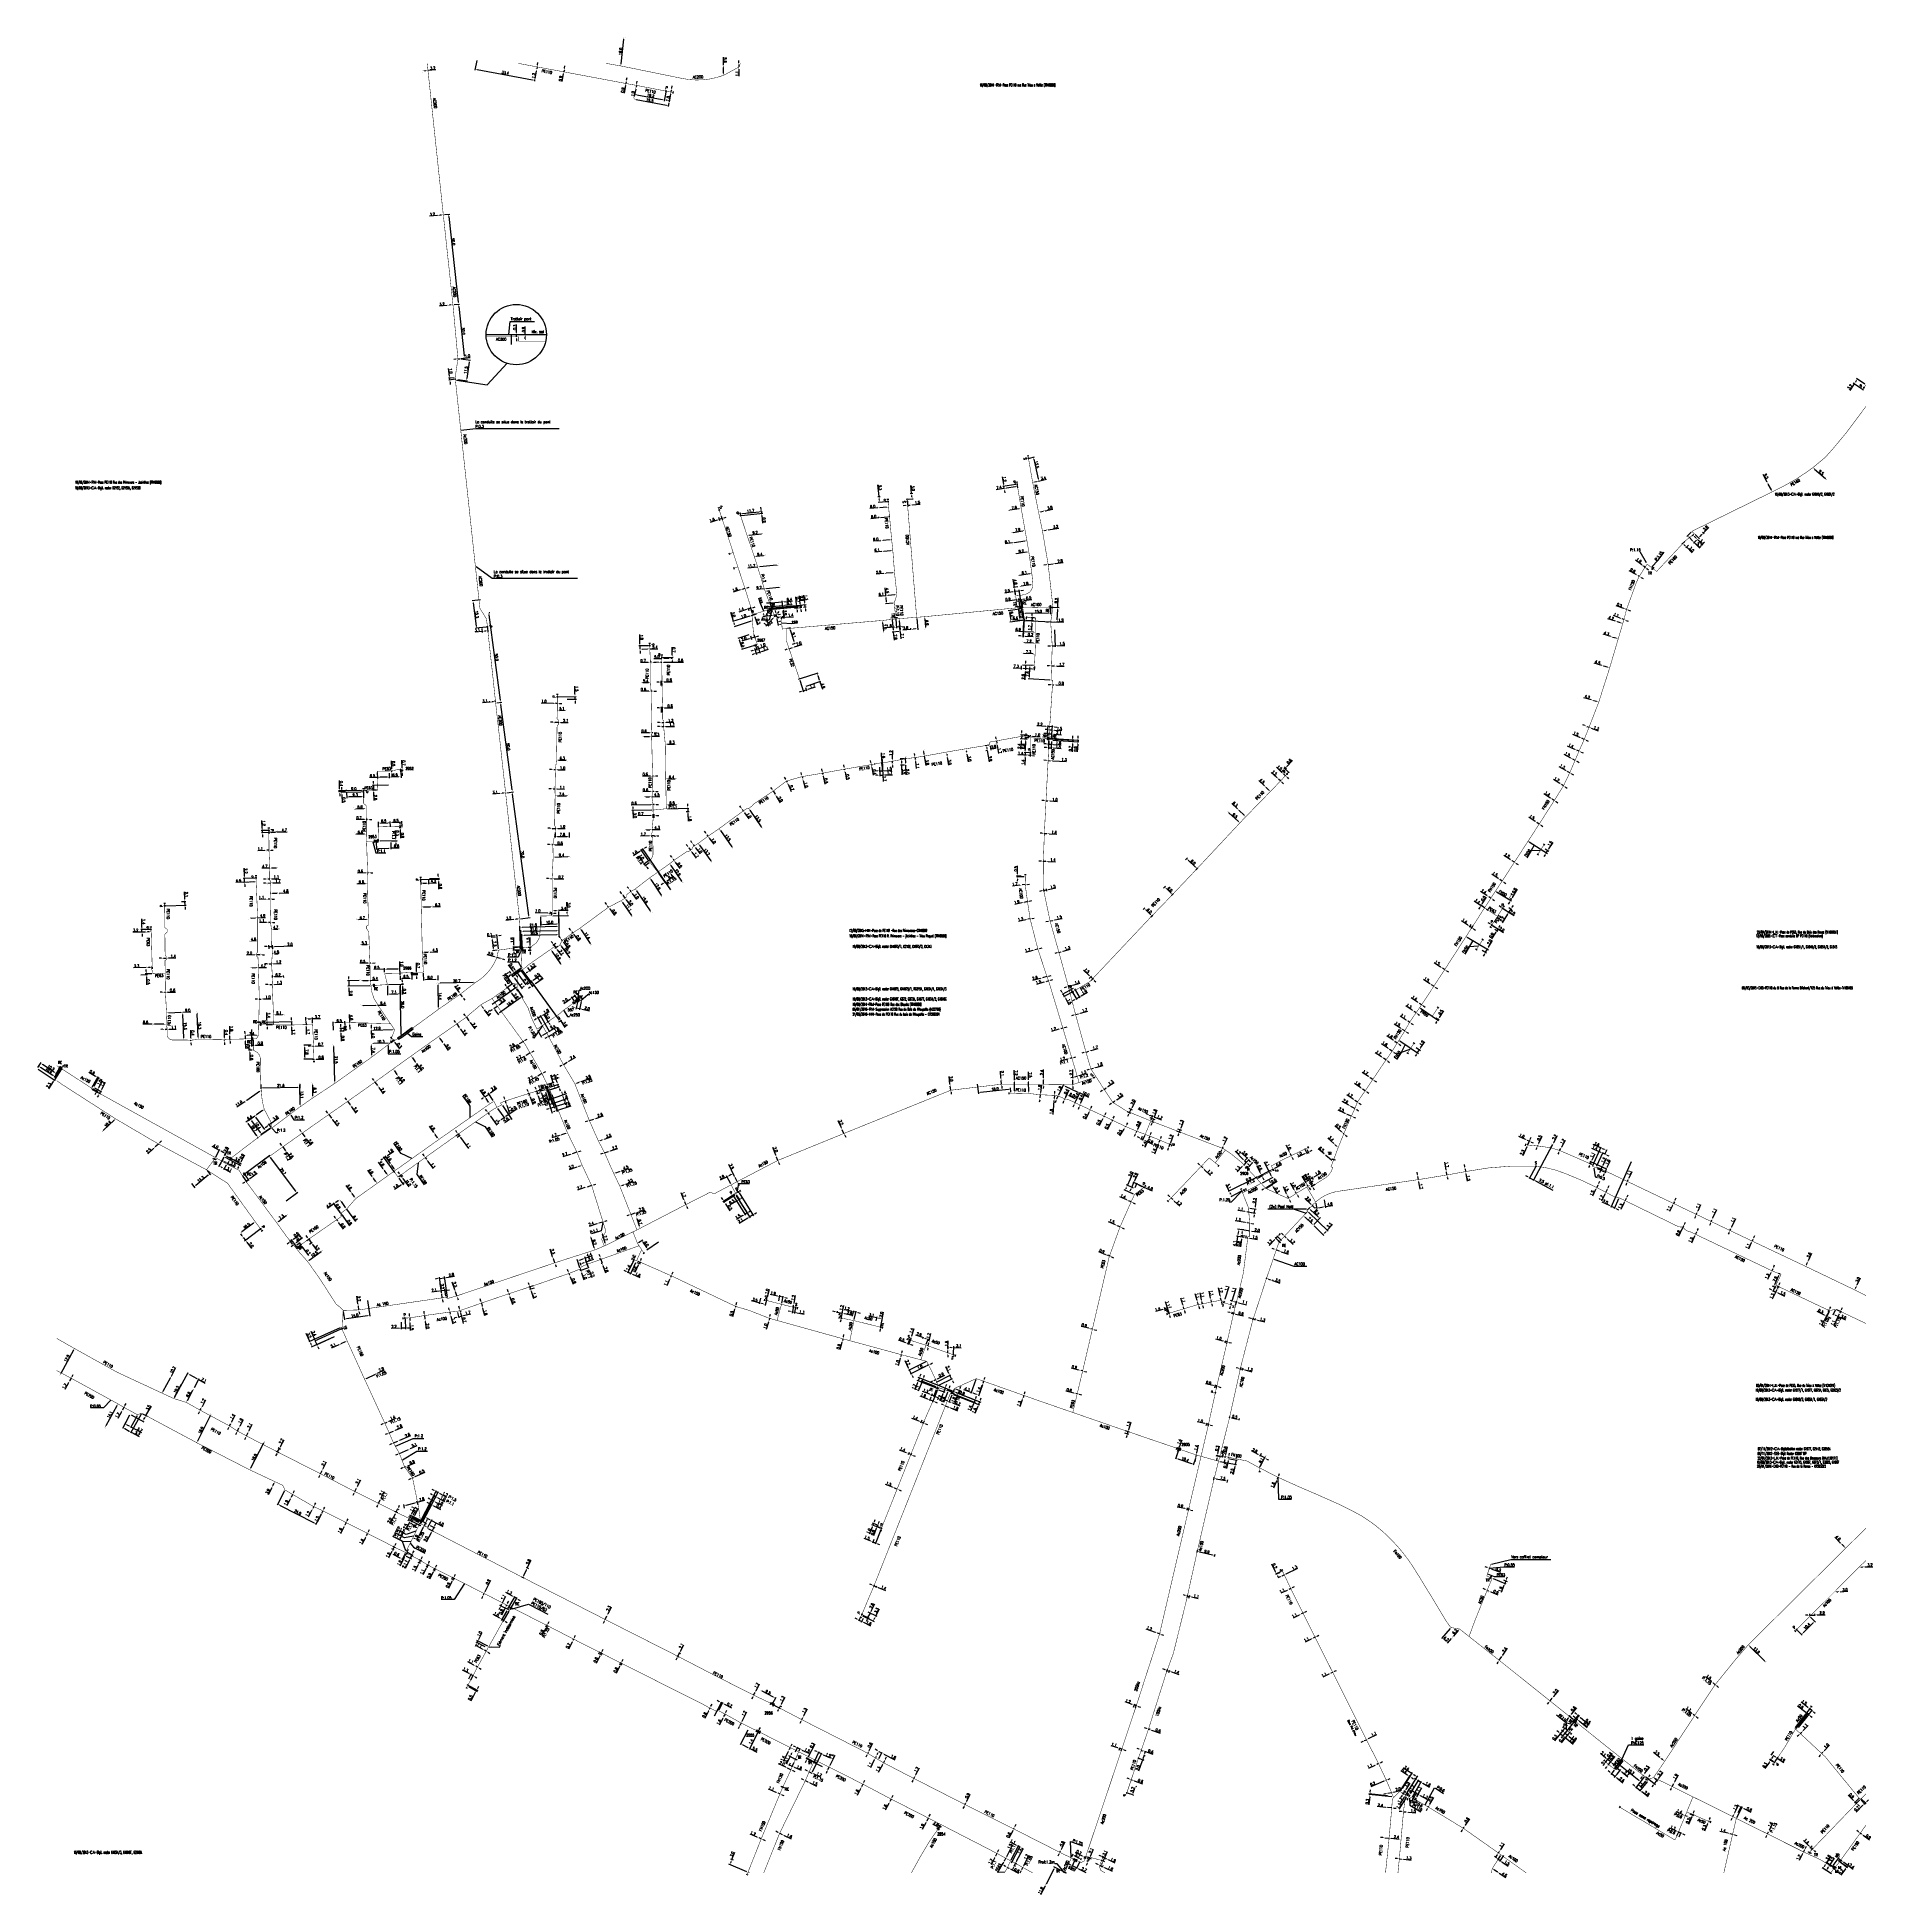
# Model space of a CAD drawing. Header units: millimetres. Extents: x 133989 to 135004, y 130988 to 132014.
import ezdxf
from ezdxf.enums import TextEntityAlignment as Align

# ---------------------------------------------------------------- set-up
doc = ezdxf.new("R2010")
doc.units = ezdxf.units.MM
doc.header["$PDMODE"] = 34
for name, pattern in [('L_25_AP', [2000, 1000, 1000]), ('L_25_FN', [2000, 1000, 1000]), ('L_25_PE', [2000, 1000, 1000])]:
    doc.linetypes.add(name, pattern=pattern)
doc.layers.get('0').update_dxf_attribs({"linetype": 'CONTINUOUS'})
doc.layers.get('Defpoints').update_dxf_attribs({"linetype": 'CONTINUOUS'})
for name, color, linetype in [('L_150', 1, 'CONTINUOUS'), ('L_300', 7, 'CONTINUOUS'), ('L_340', 7, 'CONTINUOUS'), ('L_400', 7, 'CONTINUOUS'), ('L_900', 7, 'CONTINUOUS'), ('L_910', 7, 'CONTINUOUS')]:
    doc.layers.add(name, color=color, linetype=linetype)
doc.styles.add('G_ROMANS', font='ROMANS.SHX', dxfattribs={"width": 0.75})
doc.styles.get("Standard").update_dxf_attribs({"font": 'romans.shx', "width": 0.85})
doc.dimstyles.get("Standard").update_dxf_attribs({"dimtxt": 1.5, "dimasz": 1.2, "dimexe": 0.625, "dimexo": 0.625, "dimgap": 0.25, "dimtad": 1, "dimdec": 1, "dimzin": 0, "dimdsep": 46, "dimtxsty": 'Standard', "dimcen": -0.5, "dimadec": 0, "dimazin": 0, "dimtfac": 1, "dimtdec": 1, "dimtmove": 0, "dimatfit": 3, "dimfxl": 0, "dimtolj": 1, "dimtzin": 0, "dimarcsym": 0})

# ---------------------------------------------------------------- blocks, each defined once
blk = doc.blocks.new('*D11')
at = {"layer": 'Defpoints', "color": 0, "linetype": 'Continuous', "transparency": 16777216}
for p in [(134328.5, 131653.1), (134329.1, 131653.1), (134329.1, 131653.1)]:
    blk.add_point(p, dxfattribs=at)
at = {"layer": 'L_150', "color": 0, "linetype": 'Continuous', "lineweight": -2, "transparency": 16777216}
for p, q in [((134327.3, 131653), (134322.8, 131653)), ((134329.1, 131653.1), (134328.5, 131653.1)), ((134330.3, 131653.1), (134331.5, 131653.1))]:
    blk.add_line(p, q, dxfattribs=at)
at = {"layer": 'L_150', "color": 0, "linetype": 'Continuous', "transparency": 16777216}
for points in [[(134327.3, 131653.2), (134327.3, 131652.8), (134328.5, 131653.1)], [(134330.3, 131653.3), (134330.3, 131652.9), (134329.1, 131653.1)]]:
    blk.add_solid(points, dxfattribs=at)
at = {"layer": 'L_150', "color": 0, "linetype": 'Continuous', "transparency": 16777216, "insert": (134324.3, 131654), "char_height": 1.5, "attachment_point": 5, "rotation": 0.9772}
blk.add_mtext('\\A1;0.6', dxfattribs=at)
blk = doc.blocks.new('*D12')
at = {"layer": 'Defpoints', "color": 0, "linetype": 'Continuous', "transparency": 16777216}
for p in [(134322.8, 131657.7), (134322.8, 131657.7), (134328.2, 131657.8)]:
    blk.add_point(p, dxfattribs=at)
at = {"layer": 'L_150', "color": 0, "linetype": 'Continuous', "lineweight": -2, "transparency": 16777216}
blk.add_line((134327, 131657.7), (134324, 131657.7), dxfattribs=at)
at = {"layer": 'L_150', "color": 0, "linetype": 'Continuous', "transparency": 16777216}
for points in [[(134324, 131657.9), (134324, 131657.5), (134322.8, 131657.7)], [(134327, 131657.9), (134327, 131657.5), (134328.2, 131657.8)]]:
    blk.add_solid(points, dxfattribs=at)
at = {"layer": 'L_150', "color": 0, "linetype": 'Continuous', "transparency": 16777216, "insert": (134325.5, 131658.7), "char_height": 1.5, "attachment_point": 5, "rotation": 1.0337}
blk.add_mtext('\\A1;5.4', dxfattribs=at)
blk = doc.blocks.new('*D13')
at = {"layer": 'Defpoints', "color": 0, "linetype": 'Continuous', "transparency": 16777216}
for p in [(134328.1, 131669), (134328.8, 131669), (134328.8, 131669)]:
    blk.add_point(p, dxfattribs=at)
at = {"layer": 'L_150', "color": 0, "linetype": 'Continuous', "lineweight": -2, "transparency": 16777216}
for p, q in [((134326.9, 131668.9), (134322.6, 131668.9)), ((134328.8, 131669), (134328.1, 131669)), ((134328.1, 131668.3), (134328.1, 131668.3)), ((134328.8, 131668.3), (134328.8, 131668.3)), ((134330, 131669), (134331.2, 131669))]:
    blk.add_line(p, q, dxfattribs=at)
at = {"layer": 'L_150', "color": 0, "linetype": 'Continuous', "transparency": 16777216}
for points in [[(134326.9, 131669.1), (134326.9, 131668.7), (134328.1, 131669)], [(134330, 131669.2), (134330, 131668.8), (134328.8, 131669)]]:
    blk.add_solid(points, dxfattribs=at)
at = {"layer": 'L_150', "color": 0, "linetype": 'Continuous', "transparency": 16777216, "insert": (134324.1, 131669.9), "char_height": 1.5, "attachment_point": 5, "rotation": 0.9772}
blk.add_mtext('\\A1;0.7', dxfattribs=at)
blk = doc.blocks.new('*D14')
at = {"layer": 'Defpoints', "color": 0, "linetype": 'Continuous', "transparency": 16777216}
for p in [(134322.4, 131676.3), (134322.4, 131676.3), (134327.8, 131676.4)]:
    blk.add_point(p, dxfattribs=at)
at = {"layer": 'L_150', "color": 0, "linetype": 'Continuous', "lineweight": -2, "transparency": 16777216}
for p, q in [((134323.6, 131676.3), (134326.6, 131676.4)), ((134327.8, 131676.4), (134332.2, 131676.5))]:
    blk.add_line(p, q, dxfattribs=at)
at = {"layer": 'L_150', "color": 0, "linetype": 'Continuous', "transparency": 16777216}
for points in [[(134323.6, 131676.5), (134323.6, 131676.1), (134322.4, 131676.3)], [(134326.6, 131676.6), (134326.6, 131676.2), (134327.8, 131676.4)]]:
    blk.add_solid(points, dxfattribs=at)
at = {"layer": 'L_150', "color": 0, "linetype": 'Continuous', "transparency": 16777216, "insert": (134330.6, 131677.5), "char_height": 1.5, "attachment_point": 5, "rotation": 1.1588}
blk.add_mtext('\\A1;5.4', dxfattribs=at)
blk = doc.blocks.new('*D15')
at = {"layer": 'Defpoints', "color": 0, "linetype": 'Continuous', "transparency": 16777216}
for p in [(134322.4, 131676.3), (134322.4, 131676.3), (134327.8, 131678.2)]:
    blk.add_point(p, dxfattribs=at)
at = {"layer": 'L_300', "color": 0, "linetype": 'Continuous', "lineweight": -2, "transparency": 16777216}
for p, q in [((134322.3, 131679.3), (134322.2, 131684.4)), ((134327.1, 131678.2), (134321.7, 131678.1)), ((134322.4, 131676.3), (134322.4, 131678.1)), ((134322.4, 131675.1), (134322.5, 131673.9))]:
    blk.add_line(p, q, dxfattribs=at)
at = {"layer": 'L_300', "color": 0, "linetype": 'Continuous', "transparency": 16777216}
for points in [[(134322.5, 131679.3), (134322.1, 131679.3), (134322.4, 131678.1)], [(134322.6, 131675.1), (134322.2, 131675.1), (134322.4, 131676.3)]]:
    blk.add_solid(points, dxfattribs=at)
at = {"layer": 'L_300', "color": 0, "linetype": 'Continuous', "transparency": 16777216, "insert": (134323.3, 131682.9), "char_height": 1.5, "attachment_point": 5, "rotation": 271.1588}
blk.add_mtext('\\A1;1.8', dxfattribs=at)
blk = doc.blocks.new('L_300_12')
at = {"color": 0, "linetype": 'Continuous', "const_width": 0.497, "flags": 128}
blk.add_lwpolyline([(-0.3, 0, 1), (0.3, 0, 1)], format="xyb", close=True, dxfattribs=at)
at = {"color": 0, "linetype": 'Continuous', "style": 'G_ROMANS', "width": 0.75}
blk.add_text('P', height=1.5, dxfattribs=at).set_placement((0, 1.8), align=Align.MIDDLE)
at = {"color": 0, "linetype": 'Continuous', "width": 0.75, "flags": 3}
for tag, p in [('DEF_COUP', (0, -7.5)), ('DEF_TYPE', (0, -10)), ('DEF_LEG', (0, -5))]:
    blk.add_attdef(tag, text='', height=1.2, dxfattribs=at).set_placement(p, align=Align.MIDDLE)
blk = doc.blocks.new('L_340_07')
at = {"color": 0, "linetype": 'Continuous', "const_width": 0.25, "flags": 128}
blk.add_lwpolyline([(0, 0), (1.2, 0)], dxfattribs=at)
at = {"color": 0, "linetype": 'Continuous', "flags": 128}
blk.add_lwpolyline([(1.2, -0.5), (1.2, 0.5)], dxfattribs=at)
at = {"color": 0, "linetype": 'Continuous', "width": 0.75, "flags": 3}
for tag, p in [('DEF_COUP', (0.7, -6)), ('DEF_TYPE', (0.7, -8.5)), ('DEF_LEG', (0.7, -3.5))]:
    blk.add_attdef(tag, text='', height=1.2, dxfattribs=at).set_placement(p, align=Align.MIDDLE)
blk = doc.blocks.new('*D16')
at = {"layer": 'Defpoints', "color": 0, "linetype": 'Continuous', "transparency": 16777216}
for p in [(134334, 131658.1), (134334, 131655.6), (134334.6, 131655.6)]:
    blk.add_point(p, dxfattribs=at)
at = {"layer": 'L_150', "color": 0, "linetype": 'Continuous', "lineweight": -2, "transparency": 16777216}
for p, q in [((134332.8, 131658.1), (134331.6, 131658.1)), ((134334, 131656.2), (134334, 131658.8)), ((134334, 131658.1), (134334.5, 131658.2)), ((134334.6, 131656.2), (134334.5, 131658.8)), ((134335.7, 131658.2), (134340.1, 131658.3))]:
    blk.add_line(p, q, dxfattribs=at)
at = {"layer": 'L_150', "color": 0, "linetype": 'Continuous', "transparency": 16777216}
for points in [[(134332.8, 131658.3), (134332.8, 131657.9), (134334, 131658.1)], [(134335.7, 131658.4), (134335.7, 131658), (134334.5, 131658.2)]]:
    blk.add_solid(points, dxfattribs=at)
at = {"layer": 'L_150', "color": 0, "linetype": 'Continuous', "transparency": 16777216, "insert": (134338.5, 131659.2), "char_height": 1.5, "attachment_point": 5, "rotation": 0.9835}
blk.add_mtext('\\A1;0.6', dxfattribs=at)
blk = doc.blocks.new('*D17')
at = {"layer": 'Defpoints', "color": 0, "linetype": 'Continuous', "transparency": 16777216}
for p in [(134333.8, 131669), (134333.8, 131669), (134334.4, 131669)]:
    blk.add_point(p, dxfattribs=at)
at = {"layer": 'L_150', "color": 0, "linetype": 'Continuous', "lineweight": -2, "transparency": 16777216}
for p, q in [((134332.6, 131669), (134331.4, 131668.9)), ((134333.8, 131669.6), (134333.8, 131669.6)), ((134333.8, 131669), (134334.4, 131669)), ((134334.4, 131669.6), (134334.4, 131669.6)), ((134335.6, 131669), (134346.4, 131669.1))]:
    blk.add_line(p, q, dxfattribs=at)
at = {"layer": 'L_150', "color": 0, "linetype": 'Continuous', "transparency": 16777216}
for points in [[(134332.6, 131669.2), (134332.6, 131668.8), (134333.8, 131669)], [(134335.6, 131669.2), (134335.6, 131668.8), (134334.4, 131669)]]:
    blk.add_solid(points, dxfattribs=at)
at = {"layer": 'L_150', "color": 0, "linetype": 'Continuous', "transparency": 16777216, "insert": (134344.8, 131670.1), "char_height": 1.5, "attachment_point": 5, "rotation": 0.5878}
blk.add_mtext('\\A1;0.6', dxfattribs=at)
blk = doc.blocks.new('*D18')
at = {"layer": 'Defpoints', "color": 0, "linetype": 'Continuous', "transparency": 16777216}
for p in [(134334.5, 131671), (134339.5, 131671.1), (134339.5, 131671.1)]:
    blk.add_point(p, dxfattribs=at)
at = {"layer": 'L_150', "color": 0, "linetype": 'Continuous', "lineweight": -2, "transparency": 16777216}
for p, q in [((134334.5, 131671), (134330.1, 131670.9)), ((134334.4, 131671.7), (134334.4, 131671.7)), ((134338.3, 131671.1), (134335.7, 131671.1))]:
    blk.add_line(p, q, dxfattribs=at)
at = {"layer": 'L_150', "color": 0, "linetype": 'Continuous', "transparency": 16777216}
for points in [[(134335.7, 131671.3), (134335.7, 131670.9), (134334.5, 131671)], [(134338.3, 131671.3), (134338.3, 131670.9), (134339.5, 131671.1)]]:
    blk.add_solid(points, dxfattribs=at)
at = {"layer": 'L_150', "color": 0, "linetype": 'Continuous', "transparency": 16777216, "insert": (134331.7, 131672), "char_height": 1.5, "attachment_point": 5, "rotation": 1.1701}
blk.add_mtext('\\A1;5.0', dxfattribs=at)
blk = doc.blocks.new('*D19')
at = {"layer": 'Defpoints', "color": 0, "linetype": 'Continuous', "transparency": 16777216}
for p in [(134334.5, 131671.7), (134340.2, 131671.1), (134340.7, 131671.2)]:
    blk.add_point(p, dxfattribs=at)
at = {"layer": 'L_300', "color": 0, "linetype": 'Continuous', "lineweight": -2, "transparency": 16777216}
for p, q in [((134340.2, 131673), (134340.1, 131677.4)), ((134335.1, 131671.7), (134340.8, 131671.9)), ((134340.1, 131671.1), (134339.6, 131671.1)), ((134340.2, 131671.1), (134340.2, 131671.8)), ((134340.2, 131669.9), (134340.3, 131668.7))]:
    blk.add_line(p, q, dxfattribs=at)
at = {"layer": 'L_300', "color": 0, "linetype": 'Continuous', "transparency": 16777216}
for points in [[(134340.4, 131673.1), (134340, 131673), (134340.2, 131671.8)], [(134340.4, 131670), (134340, 131669.9), (134340.2, 131671.1)]]:
    blk.add_solid(points, dxfattribs=at)
at = {"layer": 'L_300', "color": 0, "linetype": 'Continuous', "transparency": 16777216, "insert": (134341.1, 131675.9), "char_height": 1.5, "attachment_point": 5, "rotation": 271.1701}
blk.add_mtext('\\A1;0.7', dxfattribs=at)
blk = doc.blocks.new('*D20')
at = {"layer": 'Defpoints', "color": 0, "linetype": 'Continuous', "transparency": 16777216}
for p in [(134276.7, 131649.9), (134281.6, 131648.6), (134286.5, 131648.7)]:
    blk.add_point(p, dxfattribs=at)
at = {"layer": 'L_300', "color": 0, "linetype": 'Continuous', "lineweight": -2, "transparency": 16777216}
for p, q in [((134286.4, 131651.4), (134286.3, 131655.9)), ((134277.3, 131649.9), (134287.1, 131650.2)), ((134282.2, 131648.6), (134287.2, 131648.7)), ((134286.5, 131648.7), (134286.5, 131650.2)), ((134286.6, 131647.5), (134286.6, 131646.3))]:
    blk.add_line(p, q, dxfattribs=at)
at = {"layer": 'L_300', "color": 0, "linetype": 'Continuous', "transparency": 16777216}
for points in [[(134286.6, 131651.4), (134286.2, 131651.4), (134286.5, 131650.2)], [(134286.8, 131647.5), (134286.4, 131647.5), (134286.5, 131648.7)]]:
    blk.add_solid(points, dxfattribs=at)
at = {"layer": 'L_300', "color": 0, "linetype": 'Continuous', "transparency": 16777216, "insert": (134287.4, 131654.4), "char_height": 1.5, "attachment_point": 5, "rotation": 271.7602}
blk.add_mtext('\\A1;1.5', dxfattribs=at)
blk = doc.blocks.new('*D21')
at = {"layer": 'Defpoints', "color": 0, "linetype": 'Continuous', "transparency": 16777216}
for p in [(134238.5, 131696.4), (134238.8, 131696.5), (134242.6, 131646.6)]:
    blk.add_point(p, dxfattribs=at)
at = {"layer": 'L_150', "color": 0, "linetype": 'Continuous', "lineweight": -2, "transparency": 16777216}
for p, q in [((134245.2, 131648.1), (134239, 131695.3)), ((134239.1, 131696.5), (134239.4, 131696.6)), ((134243.2, 131646.6), (134246, 131647))]:
    blk.add_line(p, q, dxfattribs=at)
at = {"layer": 'L_150', "color": 0, "linetype": 'Continuous', "transparency": 16777216}
for points in [[(134239.2, 131695.3), (134238.8, 131695.3), (134238.8, 131696.5)], [(134245.4, 131648.1), (134245, 131648.1), (134245.4, 131646.9)]]:
    blk.add_solid(points, dxfattribs=at)
at = {"layer": 'L_150', "color": 0, "linetype": 'Continuous', "transparency": 16777216, "insert": (134243.1, 131671.8), "char_height": 1.5, "attachment_point": 5, "rotation": 277.4969}
blk.add_mtext('\\A1;50.0', dxfattribs=at)
blk = doc.blocks.new('*D22')
at = {"layer": 'Defpoints', "color": 0, "linetype": 'Continuous', "transparency": 16777216}
for p in [(134230.2, 131703), (134234.8, 131703.6), (134238, 131688.6)]:
    blk.add_point(p, dxfattribs=at)
at = {"layer": 'L_300', "color": 0, "linetype": 'Continuous', "lineweight": -2, "transparency": 16777216}
for p, q in [((134234.2, 131703.5), (134229.6, 131702.9)), ((134232.1, 131689), (134230.4, 131701.8)), ((134237.4, 131688.5), (134231.6, 131687.8))]:
    blk.add_line(p, q, dxfattribs=at)
at = {"layer": 'L_300', "color": 0, "linetype": 'Continuous', "transparency": 16777216}
for points in [[(134230.6, 131701.8), (134230.2, 131701.8), (134230.2, 131703)], [(134232.2, 131689.1), (134231.9, 131689), (134232.2, 131687.8)]]:
    blk.add_solid(points, dxfattribs=at)
at = {"layer": 'L_300', "color": 0, "linetype": 'Continuous', "transparency": 16777216, "insert": (134232.2, 131695.5), "char_height": 1.5, "attachment_point": 5, "rotation": 277.4969}
blk.add_mtext('\\A1;15.3', dxfattribs=at)
blk = doc.blocks.new('*D23')
at = {"layer": 'Defpoints', "color": 0, "linetype": 'Continuous', "transparency": 16777216}
for p in [(134234.9, 131688.3), (134238, 131688.6), (134238.3, 131686.5)]:
    blk.add_point(p, dxfattribs=at)
at = {"layer": 'L_300', "color": 0, "linetype": 'Continuous', "lineweight": -2, "transparency": 16777216}
for p, q in [((134235.2, 131686.1), (134231.2, 131685.7)), ((134235, 131687.6), (134235.2, 131685.5)), ((134237.1, 131686.3), (134236.4, 131686.2)), ((134238.1, 131688), (134238.3, 131685.8))]:
    blk.add_line(p, q, dxfattribs=at)
at = {"layer": 'L_300', "color": 0, "linetype": 'Continuous', "transparency": 16777216}
for points in [[(134236.3, 131686.4), (134236.4, 131686.1), (134235.2, 131686.1)], [(134237, 131686.5), (134237.1, 131686.1), (134238.3, 131686.5)]]:
    blk.add_solid(points, dxfattribs=at)
at = {"layer": 'L_300', "color": 0, "linetype": 'Continuous', "transparency": 16777216, "insert": (134232.5, 131686.8), "char_height": 1.5, "attachment_point": 5, "rotation": 6.1213}
blk.add_mtext('\\A1;3.1', dxfattribs=at)
blk = doc.blocks.new('*D24')
at = {"layer": 'Defpoints', "color": 0, "linetype": 'Continuous', "transparency": 16777216}
for p in [(134217.3, 131825), (134220.2, 131826.4), (134221.1, 131825.4)]:
    blk.add_point(p, dxfattribs=at)
at = {"layer": 'L_150', "color": 0, "linetype": 'Continuous', "lineweight": -2, "transparency": 16777216}
for p, q in [((134217, 131827.2), (134216.6, 131831.4)), ((134219.6, 131826.3), (134216.5, 131826)), ((134220.5, 131825.4), (134216.7, 131825)), ((134217.3, 131825), (134217.2, 131826)), ((134217.4, 131823.8), (134217.5, 131822.6))]:
    blk.add_line(p, q, dxfattribs=at)
at = {"layer": 'L_150', "color": 0, "linetype": 'Continuous', "transparency": 16777216}
for points in [[(134217.2, 131827.2), (134216.8, 131827.2), (134217.2, 131826)], [(134217.6, 131823.9), (134217.2, 131823.8), (134217.3, 131825)]]:
    blk.add_solid(points, dxfattribs=at)
at = {"layer": 'L_150', "color": 0, "linetype": 'Continuous', "transparency": 16777216, "insert": (134217.7, 131830), "char_height": 1.5, "attachment_point": 5, "rotation": 276.1143}
blk.add_mtext('\\A1;1.0', dxfattribs=at)
blk = doc.blocks.new('*D25')
at = {"layer": 'Defpoints', "color": 0, "linetype": 'Continuous', "transparency": 16777216}
for p in [(134222.8, 131836.8), (134221.1, 131825.4), (134226.4, 131824.7)]:
    blk.add_point(p, dxfattribs=at)
at = {"layer": 'L_150', "color": 0, "linetype": 'Continuous', "lineweight": -2, "transparency": 16777216}
for p, q in [((134223.4, 131836.7), (134228.7, 131835.9)), ((134227.9, 131834.8), (134226.6, 131825.8)), ((134221.7, 131825.3), (134227, 131824.6))]:
    blk.add_line(p, q, dxfattribs=at)
at = {"layer": 'L_150', "color": 0, "linetype": 'Continuous', "transparency": 16777216}
for points in [[(134227.7, 131834.9), (134228.1, 131834.8), (134228.1, 131836)], [(134226.4, 131825.9), (134226.8, 131825.8), (134226.4, 131824.7)]]:
    blk.add_solid(points, dxfattribs=at)
at = {"layer": 'L_150', "color": 0, "linetype": 'Continuous', "transparency": 16777216, "insert": (134226.2, 131830.5), "char_height": 1.5, "attachment_point": 5, "rotation": 81.634}
blk.add_mtext('\\A1;11.5', dxfattribs=at)
blk = doc.blocks.new('*D26')
at = {"layer": 'Defpoints', "color": 0, "linetype": 'Continuous', "transparency": 16777216}
for p in [(134221.8, 131836.7), (134222.8, 131836.8), (134222.8, 131836.8)]:
    blk.add_point(p, dxfattribs=at)
at = {"layer": 'L_150', "color": 0, "linetype": 'Continuous', "lineweight": -2, "transparency": 16777216}
for p, q in [((134220.6, 131836.6), (134219.4, 131836.4)), ((134221.8, 131836.7), (134222.8, 131836.8)), ((134223.9, 131836.9), (134228.6, 131837.5))]:
    blk.add_line(p, q, dxfattribs=at)
at = {"layer": 'L_150', "color": 0, "linetype": 'Continuous', "transparency": 16777216}
for points in [[(134220.5, 131836.8), (134220.6, 131836.4), (134221.8, 131836.7)], [(134223.9, 131837.1), (134224, 131836.7), (134222.8, 131836.8)]]:
    blk.add_solid(points, dxfattribs=at)
at = {"layer": 'L_150', "color": 0, "linetype": 'Continuous', "transparency": 16777216, "insert": (134227, 131838.3), "char_height": 1.5, "attachment_point": 5, "rotation": 6.2559}
blk.add_mtext('\\A1;1.0', dxfattribs=at)
blk = doc.blocks.new('*D27')
at = {"layer": 'Defpoints', "color": 0, "linetype": 'Continuous', "transparency": 16777216}
for p in [(134254.2, 131850.1), (134254.2, 131848.9), (134254.2, 131848.9)]:
    blk.add_point(p, dxfattribs=at)
at = {"layer": 'L_900', "color": 0, "linetype": 'Continuous', "lineweight": -2, "transparency": 16777216}
for p, q in [((134254.2, 131851.3), (134254.2, 131855.7)), ((134254.2, 131848.9), (134254.2, 131850.1)), ((134254.2, 131847.7), (134254.2, 131846.5))]:
    blk.add_line(p, q, dxfattribs=at)
at = {"layer": 'L_900', "color": 0, "linetype": 'Continuous', "transparency": 16777216}
for points in [[(134254, 131851.3), (134254.4, 131851.3), (134254.2, 131850.1)], [(134254, 131847.7), (134254.4, 131847.7), (134254.2, 131848.9)]]:
    blk.add_solid(points, dxfattribs=at)
at = {"layer": 'L_900', "color": 0, "linetype": 'Continuous', "transparency": 16777216, "insert": (134253.2, 131854.1), "char_height": 1.5, "attachment_point": 5, "rotation": 90}
blk.add_mtext('\\A1;0.3', dxfattribs=at)
blk = doc.blocks.new('*D28')
at = {"layer": 'Defpoints', "color": 0, "linetype": 'Continuous', "transparency": 16777216}
for p in [(134259, 131850.1), (134259, 131850.1), (134259, 131846.5)]:
    blk.add_point(p, dxfattribs=at)
at = {"layer": 'L_900', "color": 0, "linetype": 'Continuous', "lineweight": -2, "transparency": 16777216}
for p, q in [((134259, 131850.1), (134259, 131854.5)), ((134259, 131847.7), (134259, 131848.9))]:
    blk.add_line(p, q, dxfattribs=at)
at = {"layer": 'L_900', "color": 0, "linetype": 'Continuous', "transparency": 16777216}
for points in [[(134258.8, 131848.9), (134259.2, 131848.9), (134259, 131850.1)], [(134258.8, 131847.7), (134259.2, 131847.7), (134259, 131846.5)]]:
    blk.add_solid(points, dxfattribs=at)
at = {"layer": 'L_900', "color": 0, "linetype": 'Continuous', "transparency": 16777216, "insert": (134258, 131852.9), "char_height": 1.5, "attachment_point": 5, "rotation": 90}
blk.add_mtext('\\A1;0.9', dxfattribs=at)
blk = doc.blocks.new('GIS_MODF')
at = {"color": 0, "linetype": 'Continuous', "flags": 128}
for points in [[(-2.2, 0), (-1.7, 0)], [(1.5, 0), (2, 0)]]:
    blk.add_lwpolyline(points, dxfattribs=at)
at = {"color": 0, "linetype": 'Continuous', "width": 0.5}
blk.add_attdef('DATE', text='', height=1.5, dxfattribs=at).set_placement((-2.5, -0.8), align=Align.RIGHT)
at = {"color": 0, "linetype": 'Continuous', "width": 1.771291}
blk.add_attdef('USER', text='', height=1.5, dxfattribs=at).set_placement((-1.5, -0.8), (1.3, -0.8), align=Align.FIT)
at = {"color": 0, "linetype": 'Continuous', "width": 0.5}
blk.add_attdef('DESC', (2.3, -0.8), '', height=1.5, dxfattribs=at)
blk = doc.blocks.new('*D29')
at = {"layer": 'Defpoints', "color": 0, "linetype": 'Continuous', "transparency": 16777216}
for p in [(134366.1, 131577.1), (134373.9, 131566), (134373.9, 131566)]:
    blk.add_point(p, dxfattribs=at)
at = {"layer": 'L_150', "color": 0, "linetype": 'Continuous', "lineweight": -2, "transparency": 16777216}
blk.add_line((134366.8, 131576.1), (134373.2, 131567), dxfattribs=at)
at = {"layer": 'L_150', "color": 0, "linetype": 'Continuous', "transparency": 16777216}
for points in [[(134366.9, 131576.2), (134366.6, 131576), (134366.1, 131577.1)], [(134373.3, 131567.1), (134373, 131566.9), (134373.9, 131566)]]:
    blk.add_solid(points, dxfattribs=at)
at = {"layer": 'L_150', "color": 0, "linetype": 'Continuous', "transparency": 16777216, "insert": (134370.8, 131572.1), "char_height": 1.5, "attachment_point": 5, "rotation": 305.1283}
blk.add_mtext('\\A1;13.5', dxfattribs=at)
blk = doc.blocks.new('*D30')
at = {"layer": 'Defpoints', "color": 0, "linetype": 'Continuous', "transparency": 16777216}
for p in [(134354.5, 131568.9), (134362.3, 131558.3), (134362.3, 131558.3)]:
    blk.add_point(p, dxfattribs=at)
at = {"layer": 'L_150', "color": 0, "linetype": 'Continuous', "lineweight": -2, "transparency": 16777216}
for p, q in [((134354, 131568.6), (134354, 131568.6)), ((134355.2, 131568), (134361.6, 131559.3))]:
    blk.add_line(p, q, dxfattribs=at)
at = {"layer": 'L_150', "color": 0, "linetype": 'Continuous', "transparency": 16777216}
for points in [[(134355.4, 131568.1), (134355.1, 131567.8), (134354.5, 131568.9)], [(134361.7, 131559.4), (134361.4, 131559.2), (134362.3, 131558.3)]]:
    blk.add_solid(points, dxfattribs=at)
at = {"layer": 'L_150', "color": 0, "linetype": 'Continuous', "transparency": 16777216, "insert": (134359.2, 131564.2), "char_height": 1.5, "attachment_point": 5, "rotation": 306.1568}
blk.add_mtext('\\A1;13.2', dxfattribs=at)
blk = doc.blocks.new('*D31')
at = {"layer": 'Defpoints', "color": 0, "linetype": 'Continuous', "transparency": 16777216}
for p in [(134349.3, 131566.5), (134349.3, 131566.5), (134350.3, 131565.1)]:
    blk.add_point(p, dxfattribs=at)
at = {"layer": 'L_150', "color": 0, "linetype": 'Continuous', "lineweight": -2, "transparency": 16777216}
for p, q in [((134348.6, 131567.5), (134347.9, 131568.4)), ((134349.3, 131566.5), (134350.3, 131565.1)), ((134351, 131564.1), (134353.5, 131560.7))]:
    blk.add_line(p, q, dxfattribs=at)
at = {"layer": 'L_150', "color": 0, "linetype": 'Continuous', "transparency": 16777216}
for points in [[(134348.8, 131567.6), (134348.4, 131567.4), (134349.3, 131566.5)], [(134351.2, 131564.3), (134350.8, 131564), (134350.3, 131565.1)]]:
    blk.add_solid(points, dxfattribs=at)
at = {"layer": 'L_150', "color": 0, "linetype": 'Continuous', "transparency": 16777216, "insert": (134353.4, 131562.5), "char_height": 1.5, "attachment_point": 5, "rotation": 305.6383}
blk.add_mtext('\\A1;1.7', dxfattribs=at)
blk = doc.blocks.new('*D32')
at = {"layer": 'Defpoints', "color": 0, "linetype": 'Continuous', "transparency": 16777216}
for p in [(134340.7, 131560.3), (134340.7, 131560.3), (134341.2, 131559.6)]:
    blk.add_point(p, dxfattribs=at)
at = {"layer": 'L_150', "color": 0, "linetype": 'Continuous', "lineweight": -2, "transparency": 16777216}
for p, q in [((134340, 131561.3), (134339.3, 131562.2)), ((134340.7, 131560.3), (134341.2, 131559.6)), ((134341.9, 131558.6), (134344.4, 131555.1))]:
    blk.add_line(p, q, dxfattribs=at)
at = {"layer": 'L_150', "color": 0, "linetype": 'Continuous', "transparency": 16777216}
for points in [[(134340.1, 131561.4), (134339.8, 131561.2), (134340.7, 131560.3)], [(134342, 131558.7), (134341.7, 131558.5), (134341.2, 131559.6)]]:
    blk.add_solid(points, dxfattribs=at)
at = {"layer": 'L_150', "color": 0, "linetype": 'Continuous', "transparency": 16777216, "insert": (134344.3, 131556.9), "char_height": 1.5, "attachment_point": 5, "rotation": 305.6383}
blk.add_mtext('\\A1;0.9', dxfattribs=at)
blk = doc.blocks.new('*D33')
at = {"layer": 'Defpoints', "color": 0, "linetype": 'Continuous', "transparency": 16777216}
for p in [(134338.7, 131557.7), (134346, 131547.1), (134346, 131547.1)]:
    blk.add_point(p, dxfattribs=at)
at = {"layer": 'L_150', "color": 0, "linetype": 'Continuous', "lineweight": -2, "transparency": 16777216}
for p, q in [((134339.4, 131556.7), (134345.3, 131548.1)), ((134346.5, 131547.4), (134346.5, 131547.4))]:
    blk.add_line(p, q, dxfattribs=at)
at = {"layer": 'L_150', "color": 0, "linetype": 'Continuous', "transparency": 16777216}
for points in [[(134339.6, 131556.8), (134339.3, 131556.6), (134338.7, 131557.7)], [(134345.5, 131548.2), (134345.2, 131547.9), (134346, 131547.1)]]:
    blk.add_solid(points, dxfattribs=at)
at = {"layer": 'L_150', "color": 0, "linetype": 'Continuous', "transparency": 16777216, "insert": (134343.2, 131552.9), "char_height": 1.5, "attachment_point": 5, "rotation": 304.478}
blk.add_mtext('\\A1;12.9', dxfattribs=at)
blk = doc.blocks.new('*D34')
at = {"layer": 'Defpoints', "color": 0, "linetype": 'Continuous', "transparency": 16777216}
for p in [(134327.7, 131549.9), (134334.6, 131539.4), (134334.6, 131539.4)]:
    blk.add_point(p, dxfattribs=at)
at = {"layer": 'L_150', "color": 0, "linetype": 'Continuous', "lineweight": -2, "transparency": 16777216}
blk.add_line((134328.4, 131548.9), (134334, 131540.4), dxfattribs=at)
at = {"layer": 'L_150', "color": 0, "linetype": 'Continuous', "transparency": 16777216}
for points in [[(134328.5, 131549), (134328.2, 131548.8), (134327.7, 131549.9)], [(134334.2, 131540.5), (134333.8, 131540.2), (134334.6, 131539.4)]]:
    blk.add_solid(points, dxfattribs=at)
at = {"layer": 'L_150', "color": 0, "linetype": 'Continuous', "transparency": 16777216, "insert": (134332, 131545.2), "char_height": 1.5, "attachment_point": 5, "rotation": 303.4268}
blk.add_mtext('\\A1;12.6', dxfattribs=at)
blk = doc.blocks.new('*D35')
at = {"layer": 'Defpoints', "color": 0, "linetype": 'Continuous', "transparency": 16777216}
for p in [(134332.2, 131553), (134336.4, 131547.6), (134339.7, 131542.8)]:
    blk.add_point(p, dxfattribs=at)
at = {"layer": 'L_150', "color": 0, "linetype": 'Continuous', "lineweight": -2, "transparency": 16777216}
for p, q in [((134332.6, 131552.5), (134336.4, 131546.9)), ((134335.1, 131546.7), (134334.1, 131546)), ((134339.4, 131543.3), (134336.1, 131548.1)), ((134336.1, 131547.4), (134336.4, 131547.6)), ((134337.4, 131548.3), (134341.1, 131550.8))]:
    blk.add_line(p, q, dxfattribs=at)
at = {"layer": 'L_150', "color": 0, "linetype": 'Continuous', "transparency": 16777216}
for points in [[(134335, 131546.9), (134335.2, 131546.5), (134336.1, 131547.4)], [(134337.3, 131548.4), (134337.5, 131548.1), (134336.4, 131547.6)]]:
    blk.add_solid(points, dxfattribs=at)
at = {"layer": 'L_150', "color": 0, "linetype": 'Continuous', "transparency": 16777216, "insert": (134339.2, 131550.7), "char_height": 1.5, "attachment_point": 5, "rotation": 34.3249}
blk.add_mtext('\\A1;0.4', dxfattribs=at)
blk = doc.blocks.new('*D36')
at = {"layer": 'Defpoints', "color": 0, "linetype": 'Continuous', "transparency": 16777216}
for p in [(134328.7, 131573.5), (134330.4, 131573.5), (134330.4, 131573.1)]:
    blk.add_point(p, dxfattribs=at)
at = {"layer": 'L_150', "color": 0, "linetype": 'Continuous', "lineweight": -2, "transparency": 16777216}
for p, q in [((134327.5, 131573.1), (134322.7, 131573)), ((134330.4, 131573.1), (134328.7, 131573.1)), ((134328.8, 131572.8), (134328.8, 131572.5)), ((134330.5, 131572.9), (134330.5, 131572.5)), ((134331.6, 131573.1), (134332.8, 131573.1))]:
    blk.add_line(p, q, dxfattribs=at)
at = {"layer": 'L_150', "color": 0, "linetype": 'Continuous', "transparency": 16777216}
for points in [[(134327.5, 131573.3), (134327.6, 131572.9), (134328.7, 131573.1)], [(134331.6, 131573.3), (134331.7, 131572.9), (134330.4, 131573.1)]]:
    blk.add_solid(points, dxfattribs=at)
at = {"layer": 'L_150', "color": 0, "linetype": 'Continuous', "transparency": 16777216, "insert": (134324.2, 131574), "char_height": 1.5, "attachment_point": 5, "rotation": 0.9617}
blk.add_mtext('\\A1;1.7', dxfattribs=at)
blk = doc.blocks.new('*D37')
at = {"layer": 'Defpoints', "color": 0, "linetype": 'Continuous', "transparency": 16777216}
for p in [(134319.8, 131543.8), (134328.6, 131530.6), (134328.6, 131530.6)]:
    blk.add_point(p, dxfattribs=at)
at = {"layer": 'L_150', "color": 0, "linetype": 'Continuous', "lineweight": -2, "transparency": 16777216}
for p, q in [((134319.3, 131543.4), (134319.3, 131543.4)), ((134320.4, 131542.8), (134328, 131531.6)), ((134329.2, 131530.9), (134329.2, 131530.9))]:
    blk.add_line(p, q, dxfattribs=at)
at = {"layer": 'L_150', "color": 0, "linetype": 'Continuous', "transparency": 16777216}
for points in [[(134320.6, 131542.9), (134320.3, 131542.7), (134319.8, 131543.8)], [(134328.1, 131531.7), (134327.8, 131531.5), (134328.6, 131530.6)]]:
    blk.add_solid(points, dxfattribs=at)
at = {"layer": 'L_150', "color": 0, "linetype": 'Continuous', "transparency": 16777216, "insert": (134325, 131537.7), "char_height": 1.5, "attachment_point": 5, "rotation": 303.8776}
blk.add_mtext('\\A1;15.9', dxfattribs=at)
blk = doc.blocks.new('*D38')
at = {"layer": 'Defpoints', "color": 0, "linetype": 'Continuous', "transparency": 16777216}
for p in [(134316.7, 131543.1), (134316.7, 131543.1), (134317.3, 131542.3)]:
    blk.add_point(p, dxfattribs=at)
at = {"layer": 'L_150', "color": 0, "linetype": 'Continuous', "lineweight": -2, "transparency": 16777216}
for p, q in [((134316, 131544.1), (134315.3, 131545)), ((134316.7, 131543.1), (134317.3, 131542.3)), ((134318, 131541.3), (134320.5, 131537.9))]:
    blk.add_line(p, q, dxfattribs=at)
at = {"layer": 'L_150', "color": 0, "linetype": 'Continuous', "transparency": 16777216}
for points in [[(134316.2, 131544.2), (134315.9, 131544), (134316.7, 131543.1)], [(134318.2, 131541.4), (134317.9, 131541.2), (134317.3, 131542.3)]]:
    blk.add_solid(points, dxfattribs=at)
at = {"layer": 'L_150', "color": 0, "linetype": 'Continuous', "transparency": 16777216, "insert": (134320.4, 131539.7), "char_height": 1.5, "attachment_point": 5, "rotation": 305.6997}
blk.add_mtext('\\A1;1.0', dxfattribs=at)
blk = doc.blocks.new('*D39')
at = {"layer": 'Defpoints', "color": 0, "linetype": 'Continuous', "transparency": 16777216}
for p in [(134312.9, 131540.3), (134312.9, 131540.3), (134314, 131538.7)]:
    blk.add_point(p, dxfattribs=at)
at = {"layer": 'L_150', "color": 0, "linetype": 'Continuous', "lineweight": -2, "transparency": 16777216}
for p, q in [((134312.2, 131541.3), (134311.5, 131542.3)), ((134313.4, 131540.7), (134313.4, 131540.7)), ((134312.9, 131540.3), (134314, 131538.7)), ((134314.7, 131537.7), (134317.3, 131534.2))]:
    blk.add_line(p, q, dxfattribs=at)
at = {"layer": 'L_150', "color": 0, "linetype": 'Continuous', "transparency": 16777216}
for points in [[(134312.3, 131541.4), (134312, 131541.2), (134312.9, 131540.3)], [(134314.9, 131537.8), (134314.6, 131537.6), (134314, 131538.7)]]:
    blk.add_solid(points, dxfattribs=at)
at = {"layer": 'L_150', "color": 0, "linetype": 'Continuous', "transparency": 16777216, "insert": (134317.2, 131536), "char_height": 1.5, "attachment_point": 5, "rotation": 305.6997}
blk.add_mtext('\\A1;2.0', dxfattribs=at)
blk = doc.blocks.new('*D40')
at = {"layer": 'Defpoints', "color": 0, "linetype": 'Continuous', "transparency": 16777216}
for p in [(134312, 131537.3), (134318.2, 131528.1), (134318.2, 131528.1)]:
    blk.add_point(p, dxfattribs=at)
at = {"layer": 'L_150', "color": 0, "linetype": 'Continuous', "lineweight": -2, "transparency": 16777216}
blk.add_line((134312.7, 131536.3), (134317.6, 131529.1), dxfattribs=at)
at = {"layer": 'L_150', "color": 0, "linetype": 'Continuous', "transparency": 16777216}
for points in [[(134312.9, 131536.4), (134312.5, 131536.2), (134312, 131537.3)], [(134317.7, 131529.2), (134317.4, 131529), (134318.2, 131528.1)]]:
    blk.add_solid(points, dxfattribs=at)
at = {"layer": 'L_150', "color": 0, "linetype": 'Continuous', "transparency": 16777216, "insert": (134316, 131533.3), "char_height": 1.5, "attachment_point": 5, "rotation": 303.8818}
blk.add_mtext('\\A1;11.1', dxfattribs=at)
blk = doc.blocks.new('*D41')
at = {"layer": 'Defpoints', "color": 0, "linetype": 'Continuous', "transparency": 16777216}
for p in [(134304.5, 131534.3), (134304.5, 131534.3), (134305, 131533.7)]:
    blk.add_point(p, dxfattribs=at)
at = {"layer": 'L_150', "color": 0, "linetype": 'Continuous', "lineweight": -2, "transparency": 16777216}
for p, q in [((134303.8, 131535.3), (134303.1, 131536.3)), ((134304.5, 131534.3), (134305, 131533.7)), ((134305.7, 131532.7), (134308.2, 131529.1))]:
    blk.add_line(p, q, dxfattribs=at)
at = {"layer": 'L_150', "color": 0, "linetype": 'Continuous', "transparency": 16777216}
for points in [[(134304, 131535.4), (134303.6, 131535.2), (134304.5, 131534.3)], [(134305.8, 131532.8), (134305.5, 131532.6), (134305, 131533.7)]]:
    blk.add_solid(points, dxfattribs=at)
at = {"layer": 'L_150', "color": 0, "linetype": 'Continuous', "transparency": 16777216, "insert": (134308.1, 131531), "char_height": 1.5, "attachment_point": 5, "rotation": 305.6653}
blk.add_mtext('\\A1;0.8', dxfattribs=at)
blk = doc.blocks.new('*D42')
at = {"layer": 'Defpoints', "color": 0, "linetype": 'Continuous', "transparency": 16777216}
for p in [(134289.2, 131522.1), (134295.6, 131512.6), (134295.6, 131512.6)]:
    blk.add_point(p, dxfattribs=at)
at = {"layer": 'L_150', "color": 0, "linetype": 'Continuous', "lineweight": -2, "transparency": 16777216}
for p, q in [((134289.9, 131521.1), (134294.9, 131513.6)), ((134295.1, 131512.3), (134295.1, 131512.3))]:
    blk.add_line(p, q, dxfattribs=at)
at = {"layer": 'L_150', "color": 0, "linetype": 'Continuous', "transparency": 16777216}
for points in [[(134290.1, 131521.2), (134289.7, 131521), (134289.2, 131522.1)], [(134295.1, 131513.8), (134294.8, 131513.5), (134295.6, 131512.6)]]:
    blk.add_solid(points, dxfattribs=at)
at = {"layer": 'L_150', "color": 0, "linetype": 'Continuous', "transparency": 16777216, "insert": (134293.2, 131517.9), "char_height": 1.5, "attachment_point": 5, "rotation": 303.9889}
blk.add_mtext('\\A1;11.4', dxfattribs=at)
blk = doc.blocks.new('*D43')
at = {"layer": 'Defpoints', "color": 0, "linetype": 'Continuous', "transparency": 16777216}
for p in [(134284.7, 131520.1), (134284.7, 131520.1), (134285.2, 131519.4)]:
    blk.add_point(p, dxfattribs=at)
at = {"layer": 'L_150', "color": 0, "linetype": 'Continuous', "lineweight": -2, "transparency": 16777216}
for p, q in [((134284, 131521.1), (134283.3, 131522)), ((134284.7, 131520.1), (134285.2, 131519.4)), ((134285.9, 131518.5), (134288.4, 131514.9))]:
    blk.add_line(p, q, dxfattribs=at)
at = {"layer": 'L_150', "color": 0, "linetype": 'Continuous', "transparency": 16777216}
for points in [[(134284.2, 131521.2), (134283.8, 131520.9), (134284.7, 131520.1)], [(134286, 131518.6), (134285.7, 131518.3), (134285.2, 131519.4)]]:
    blk.add_solid(points, dxfattribs=at)
at = {"layer": 'L_150', "color": 0, "linetype": 'Continuous', "transparency": 16777216, "insert": (134288.3, 131516.8), "char_height": 1.5, "attachment_point": 5, "rotation": 305.7461}
blk.add_mtext('\\A1;0.8', dxfattribs=at)
blk = doc.blocks.new('*D44')
at = {"layer": 'Defpoints', "color": 0, "linetype": 'Continuous', "transparency": 16777216}
for p in [(134277.3, 131532), (134282.1, 131532.1), (134273.6, 131528.9)]:
    blk.add_point(p, dxfattribs=at)
at = {"layer": 'L_150', "color": 0, "linetype": 'Continuous', "lineweight": -2, "transparency": 16777216}
for p, q in [((134277.9, 131532), (134282.7, 131532.1)), ((134282.1, 131532.1), (134282, 131536.4)), ((134282.1, 131530.3), (134282.1, 131530.9)), ((134274.2, 131528.9), (134282.8, 131529.1))]:
    blk.add_line(p, q, dxfattribs=at)
at = {"layer": 'L_150', "color": 0, "linetype": 'Continuous', "transparency": 16777216}
for points in [[(134282.3, 131530.9), (134281.9, 131530.9), (134282.1, 131532.1)], [(134282.3, 131530.3), (134281.9, 131530.3), (134282.1, 131529.1)]]:
    blk.add_solid(points, dxfattribs=at)
at = {"layer": 'L_150', "color": 0, "linetype": 'Continuous', "transparency": 16777216, "insert": (134283, 131534.9), "char_height": 1.5, "attachment_point": 5, "rotation": 271.2371}
blk.add_mtext('\\A1;3.0', dxfattribs=at)
blk = doc.blocks.new('*D45')
at = {"layer": 'Defpoints', "color": 0, "linetype": 'Continuous', "transparency": 16777216}
for p in [(134272.6, 131530.4), (134272.7, 131531.9), (134273.6, 131528.9)]:
    blk.add_point(p, dxfattribs=at)
at = {"layer": 'L_150', "color": 0, "linetype": 'Continuous', "lineweight": -2, "transparency": 16777216}
for p, q in [((134271.4, 131530.4), (134264.4, 131530.6)), ((134272.7, 131531.2), (134272.6, 131529.8)), ((134273.6, 131530.4), (134272.6, 131530.4)), ((134273.6, 131529.5), (134273.7, 131531)), ((134274.8, 131530.3), (134276, 131530.3))]:
    blk.add_line(p, q, dxfattribs=at)
at = {"layer": 'L_150', "color": 0, "linetype": 'Continuous', "transparency": 16777216}
for points in [[(134271.5, 131530.6), (134271.4, 131530.2), (134272.6, 131530.4)], [(134274.9, 131530.5), (134274.8, 131530.1), (134273.6, 131530.4)]]:
    blk.add_solid(points, dxfattribs=at)
at = {"layer": 'L_150', "color": 0, "linetype": 'Continuous', "transparency": 16777216, "insert": (134265.9, 131531.6), "char_height": 1.5, "attachment_point": 5, "rotation": 358.5451}
blk.add_mtext('\\A1;1.0', dxfattribs=at)
blk = doc.blocks.new('*D46')
at = {"layer": 'Defpoints', "color": 0, "linetype": 'Continuous', "transparency": 16777216}
for p in [(134273.9, 131531.9), (134277.3, 131532), (134277.3, 131532)]:
    blk.add_point(p, dxfattribs=at)
at = {"layer": 'L_150', "color": 0, "linetype": 'Continuous', "lineweight": -2, "transparency": 16777216}
for p, q in [((134273.9, 131532.5), (134273.9, 131532.5)), ((134275.1, 131531.9), (134276.1, 131531.9)), ((134277.3, 131532.6), (134277.3, 131532.6)), ((134277.3, 131532), (134281.7, 131532.1))]:
    blk.add_line(p, q, dxfattribs=at)
at = {"layer": 'L_150', "color": 0, "linetype": 'Continuous', "transparency": 16777216}
for points in [[(134275.1, 131532.1), (134275.1, 131531.7), (134273.9, 131531.9)], [(134276.1, 131532.1), (134276.1, 131531.7), (134277.3, 131532)]]:
    blk.add_solid(points, dxfattribs=at)
at = {"layer": 'L_150', "color": 0, "linetype": 'Continuous', "transparency": 16777216, "insert": (134280.1, 131533), "char_height": 1.5, "attachment_point": 5, "rotation": 1.2371}
blk.add_mtext('\\A1;3.4', dxfattribs=at)
blk = doc.blocks.new('*D47')
at = {"layer": 'Defpoints', "color": 0, "linetype": 'Continuous', "transparency": 16777216}
for p in [(134274.4, 131561.4), (134283.7, 131561.7), (134283.7, 131561.7)]:
    blk.add_point(p, dxfattribs=at)
at = {"layer": 'L_150', "color": 0, "linetype": 'Continuous', "lineweight": -2, "transparency": 16777216}
for p, q in [((134275.6, 131561.4), (134282.5, 131561.6)), ((134274.4, 131560.7), (134274.4, 131560.7)), ((134283.7, 131561.1), (134283.7, 131561.1))]:
    blk.add_line(p, q, dxfattribs=at)
at = {"layer": 'L_150', "color": 0, "linetype": 'Continuous', "transparency": 16777216}
for points in [[(134275.6, 131561.6), (134275.6, 131561.2), (134274.4, 131561.4)], [(134282.5, 131561.8), (134282.5, 131561.4), (134283.7, 131561.7)]]:
    blk.add_solid(points, dxfattribs=at)
at = {"layer": 'L_150', "color": 0, "linetype": 'Continuous', "transparency": 16777216, "insert": (134279, 131562.5), "char_height": 1.5, "attachment_point": 5, "rotation": 1.9984}
blk.add_mtext('\\A1;9.4', dxfattribs=at)
blk = doc.blocks.new('*D48')
at = {"layer": 'Defpoints', "color": 0, "linetype": 'Continuous', "transparency": 16777216}
for p in [(134277.3, 131532), (134257.3, 131511.2), (134277.6, 131518.7)]:
    blk.add_point(p, dxfattribs=at)
at = {"layer": 'L_340', "color": 0, "linetype": 'Continuous', "lineweight": -2, "transparency": 16777216}
for p, q in [((134277.3, 131531.3), (134277.6, 131518)), ((134257.3, 131511.9), (134257.1, 131518.8)), ((134258.3, 131518.2), (134276.4, 131518.6))]:
    blk.add_line(p, q, dxfattribs=at)
at = {"layer": 'L_340', "color": 0, "linetype": 'Continuous', "transparency": 16777216}
for points in [[(134258.3, 131518.4), (134258.3, 131518), (134257.1, 131518.2)], [(134276.4, 131518.8), (134276.4, 131518.4), (134277.6, 131518.7)]]:
    blk.add_solid(points, dxfattribs=at)
at = {"layer": 'L_340', "color": 0, "linetype": 'Continuous', "transparency": 16777216, "insert": (134263.8, 131519.3), "char_height": 1.5, "attachment_point": 5, "rotation": 1.3782}
blk.add_mtext('\\A1;20.5', dxfattribs=at)
blk = doc.blocks.new('*D49')
at = {"layer": 'Defpoints', "color": 0, "linetype": 'Continuous', "transparency": 16777216}
for p in [(134277.3, 131532), (134277.5, 131523.1), (134256.3, 131511.5)]:
    blk.add_point(p, dxfattribs=at)
at = {"layer": 'L_340', "color": 0, "linetype": 'Continuous', "lineweight": -2, "transparency": 16777216}
for p, q in [((134277.3, 131531.3), (134277.5, 131522.5)), ((134256.3, 131512.2), (134256, 131523.2)), ((134257.2, 131522.6), (134276.3, 131523.1))]:
    blk.add_line(p, q, dxfattribs=at)
at = {"layer": 'L_340', "color": 0, "linetype": 'Continuous', "transparency": 16777216}
for points in [[(134257.2, 131522.8), (134257.2, 131522.4), (134256, 131522.6)], [(134276.3, 131523.3), (134276.3, 131522.9), (134277.5, 131523.1)]]:
    blk.add_solid(points, dxfattribs=at)
at = {"layer": 'L_340', "color": 0, "linetype": 'Continuous', "transparency": 16777216, "insert": (134263.4, 131523.8), "char_height": 1.5, "attachment_point": 5, "rotation": 1.3782}
blk.add_mtext('\\A1;21.5', dxfattribs=at)
blk = doc.blocks.new('*D50')
at = {"layer": 'Defpoints', "color": 0, "linetype": 'Continuous', "transparency": 16777216}
for p in [(134277.3, 131532), (134277.6, 131520.9), (134256.8, 131511.3)]:
    blk.add_point(p, dxfattribs=at)
at = {"layer": 'L_150', "color": 0, "linetype": 'Continuous', "lineweight": -2, "transparency": 16777216}
for p, q in [((134277.3, 131531.3), (134277.6, 131520.2)), ((134256.8, 131512), (134256.5, 131521)), ((134257.8, 131520.4), (134276.4, 131520.8))]:
    blk.add_line(p, q, dxfattribs=at)
at = {"layer": 'L_150', "color": 0, "linetype": 'Continuous', "transparency": 16777216}
for points in [[(134257.8, 131520.6), (134257.8, 131520.2), (134256.6, 131520.4)], [(134276.4, 131521), (134276.4, 131520.6), (134277.6, 131520.9)]]:
    blk.add_solid(points, dxfattribs=at)
at = {"layer": 'L_150', "color": 0, "linetype": 'Continuous', "transparency": 16777216, "insert": (134263.6, 131521.5), "char_height": 1.5, "attachment_point": 5, "rotation": 1.3782}
blk.add_mtext('\\A1;21.0', dxfattribs=at)
blk = doc.blocks.new('*D51')
at = {"layer": 'Defpoints', "color": 0, "linetype": 'Continuous', "transparency": 16777216}
for p in [(134324.8, 131576.5), (134324.8, 131576.5), (134329.1, 131576.6)]:
    blk.add_point(p, dxfattribs=at)
at = {"layer": 'L_150', "color": 0, "linetype": 'Continuous', "lineweight": -2, "transparency": 16777216}
for p, q in [((134324.8, 131575.9), (134324.8, 131575.9)), ((134326, 131576.5), (134327.9, 131576.5)), ((134329.1, 131576.6), (134333.5, 131576.7)), ((134329.1, 131575.9), (134329.1, 131575.9))]:
    blk.add_line(p, q, dxfattribs=at)
at = {"layer": 'L_150', "color": 0, "linetype": 'Continuous', "transparency": 16777216}
for points in [[(134326, 131576.7), (134326, 131576.3), (134324.8, 131576.5)], [(134327.9, 131576.7), (134327.9, 131576.3), (134329.1, 131576.6)]]:
    blk.add_solid(points, dxfattribs=at)
at = {"layer": 'L_150', "color": 0, "linetype": 'Continuous', "transparency": 16777216, "insert": (134331.9, 131577.6), "char_height": 1.5, "attachment_point": 5, "rotation": 1.1714}
blk.add_mtext('\\A1;4.3', dxfattribs=at)
blk = doc.blocks.new('*D52')
at = {"layer": 'Defpoints', "color": 0, "linetype": 'Continuous', "transparency": 16777216}
for p in [(134318.5, 131590.1), (134320.7, 131590.2), (134329.6, 131587.4)]:
    blk.add_point(p, dxfattribs=at)
at = {"layer": 'L_150', "color": 0, "linetype": 'Continuous', "lineweight": -2, "transparency": 16777216}
for p, q in [((134320.1, 131590.2), (134317.8, 131590.1)), ((134328.9, 131587.3), (134317.9, 131587.1)), ((134318.5, 131588.9), (134318.5, 131588.3)), ((134318.5, 131587.1), (134318.6, 131582.8))]:
    blk.add_line(p, q, dxfattribs=at)
at = {"layer": 'L_150', "color": 0, "linetype": 'Continuous', "transparency": 16777216}
for points in [[(134318.7, 131588.9), (134318.3, 131588.9), (134318.5, 131590.1)], [(134318.7, 131588.3), (134318.3, 131588.3), (134318.5, 131587.1)]]:
    blk.add_solid(points, dxfattribs=at)
at = {"layer": 'L_150', "color": 0, "linetype": 'Continuous', "transparency": 16777216, "insert": (134319.6, 131584.4), "char_height": 1.5, "attachment_point": 5, "rotation": 271.1636}
blk.add_mtext('\\A1;3.0', dxfattribs=at)
blk = doc.blocks.new('*D53')
at = {"layer": 'Defpoints', "color": 0, "linetype": 'Continuous', "transparency": 16777216}
for p in [(134329.6, 131590.4), (134330.2, 131590.4), (134330.2, 131590.4)]:
    blk.add_point(p, dxfattribs=at)
at = {"layer": 'L_150', "color": 0, "linetype": 'Continuous', "lineweight": -2, "transparency": 16777216}
for p, q in [((134328.4, 131590.3), (134317.5, 131590.1)), ((134330.2, 131590.4), (134329.6, 131590.4)), ((134329.6, 131589.7), (134329.6, 131589.7)), ((134330.2, 131589.7), (134330.2, 131589.7)), ((134331.4, 131590.4), (134332.6, 131590.4))]:
    blk.add_line(p, q, dxfattribs=at)
at = {"layer": 'L_150', "color": 0, "linetype": 'Continuous', "transparency": 16777216}
for points in [[(134328.4, 131590.5), (134328.4, 131590.1), (134329.6, 131590.4)], [(134331.4, 131590.6), (134331.4, 131590.2), (134330.2, 131590.4)]]:
    blk.add_solid(points, dxfattribs=at)
at = {"layer": 'L_150', "color": 0, "linetype": 'Continuous', "transparency": 16777216, "insert": (134319.1, 131591.1), "char_height": 1.5, "attachment_point": 5, "rotation": 1.1636}
blk.add_mtext('\\A1;0.6', dxfattribs=at)
blk = doc.blocks.new('*D54')
at = {"layer": 'Defpoints', "color": 0, "linetype": 'Continuous', "transparency": 16777216}
for p in [(134324.4, 131594.6), (134324.4, 131594.6), (134328.9, 131594.7)]:
    blk.add_point(p, dxfattribs=at)
at = {"layer": 'L_150', "color": 0, "linetype": 'Continuous', "lineweight": -2, "transparency": 16777216}
for p, q in [((134325.6, 131594.7), (134327.7, 131594.7)), ((134328.9, 131594.7), (134333.3, 131594.8))]:
    blk.add_line(p, q, dxfattribs=at)
at = {"layer": 'L_150', "color": 0, "linetype": 'Continuous', "transparency": 16777216}
for points in [[(134325.6, 131594.9), (134325.6, 131594.5), (134324.4, 131594.6)], [(134327.7, 131594.9), (134327.7, 131594.5), (134328.9, 131594.7)]]:
    blk.add_solid(points, dxfattribs=at)
at = {"layer": 'L_150', "color": 0, "linetype": 'Continuous', "transparency": 16777216, "insert": (134331.7, 131595.8), "char_height": 1.5, "attachment_point": 5, "rotation": 0.9589}
blk.add_mtext('\\A1;4.5', dxfattribs=at)
blk = doc.blocks.new('*D55')
at = {"layer": 'Defpoints', "color": 0, "linetype": 'Continuous', "transparency": 16777216}
for p in [(134329.4, 131597.6), (134330, 131597.6), (134330, 131597.6)]:
    blk.add_point(p, dxfattribs=at)
at = {"layer": 'L_150', "color": 0, "linetype": 'Continuous', "lineweight": -2, "transparency": 16777216}
for p, q in [((134328.2, 131597.6), (134323.9, 131597.5)), ((134330, 131597.6), (134329.4, 131597.6)), ((134331.2, 131597.6), (134332.4, 131597.6))]:
    blk.add_line(p, q, dxfattribs=at)
at = {"layer": 'L_150', "color": 0, "linetype": 'Continuous', "transparency": 16777216}
for points in [[(134328.2, 131597.8), (134328.2, 131597.4), (134329.4, 131597.6)], [(134331.2, 131597.8), (134331.2, 131597.4), (134330, 131597.6)]]:
    blk.add_solid(points, dxfattribs=at)
at = {"layer": 'L_150', "color": 0, "linetype": 'Continuous', "transparency": 16777216, "insert": (134325.4, 131598.5), "char_height": 1.5, "attachment_point": 5, "rotation": 0.9617}
blk.add_mtext('\\A1;0.6', dxfattribs=at)
blk = doc.blocks.new('*D56')
at = {"layer": 'Defpoints', "color": 0, "linetype": 'Continuous', "transparency": 16777216}
for p in [(134329.3, 131606.1), (134329.9, 131606.1), (134329.9, 131606.1)]:
    blk.add_point(p, dxfattribs=at)
at = {"layer": 'L_150', "color": 0, "linetype": 'Continuous', "lineweight": -2, "transparency": 16777216}
for p, q in [((134328.1, 131606.1), (134323.8, 131606)), ((134329.9, 131606.1), (134329.3, 131606.1)), ((134329.4, 131605.5), (134329.4, 131605.5)), ((134329.9, 131605.5), (134329.9, 131605.5)), ((134331.1, 131606.2), (134332.3, 131606.2))]:
    blk.add_line(p, q, dxfattribs=at)
at = {"layer": 'L_150', "color": 0, "linetype": 'Continuous', "transparency": 16777216}
for points in [[(134328.1, 131606.3), (134328.1, 131605.9), (134329.3, 131606.1)], [(134331.1, 131606.4), (134331.1, 131606), (134329.9, 131606.1)]]:
    blk.add_solid(points, dxfattribs=at)
at = {"layer": 'L_150', "color": 0, "linetype": 'Continuous', "transparency": 16777216, "insert": (134325.3, 131607.1), "char_height": 1.5, "attachment_point": 5, "rotation": 0.9617}
blk.add_mtext('\\A1;0.6', dxfattribs=at)
blk = doc.blocks.new('*D57')
at = {"layer": 'Defpoints', "color": 0, "linetype": 'Continuous', "transparency": 16777216}
for p in [(134323.5, 131627.9), (134323.5, 131627.9), (134328.8, 131628.1)]:
    blk.add_point(p, dxfattribs=at)
at = {"layer": 'L_150', "color": 0, "linetype": 'Continuous', "lineweight": -2, "transparency": 16777216}
for p, q in [((134324.7, 131628), (134327.6, 131628)), ((134328.8, 131628.1), (134333.2, 131628.2))]:
    blk.add_line(p, q, dxfattribs=at)
at = {"layer": 'L_150', "color": 0, "linetype": 'Continuous', "transparency": 16777216}
for points in [[(134324.7, 131628.2), (134324.7, 131627.8), (134323.5, 131627.9)], [(134327.6, 131628.2), (134327.6, 131627.8), (134328.8, 131628.1)]]:
    blk.add_solid(points, dxfattribs=at)
at = {"layer": 'L_150', "color": 0, "linetype": 'Continuous', "transparency": 16777216, "insert": (134331.6, 131629.1), "char_height": 1.5, "attachment_point": 5, "rotation": 1.433}
blk.add_mtext('\\A1;5.3', dxfattribs=at)
blk = doc.blocks.new('*D58')
at = {"layer": 'Defpoints', "color": 0, "linetype": 'Continuous', "transparency": 16777216}
for p in [(134328.9, 131630.1), (134329.5, 131630.1), (134329.5, 131630.1)]:
    blk.add_point(p, dxfattribs=at)
at = {"layer": 'L_150', "color": 0, "linetype": 'Continuous', "lineweight": -2, "transparency": 16777216}
for p, q in [((134327.7, 131630), (134323.1, 131630)), ((134329.5, 131630.1), (134328.9, 131630.1)), ((134330.7, 131630.1), (134331.9, 131630.1))]:
    blk.add_line(p, q, dxfattribs=at)
at = {"layer": 'L_150', "color": 0, "linetype": 'Continuous', "transparency": 16777216}
for points in [[(134327.7, 131630.2), (134327.7, 131629.8), (134328.9, 131630.1)], [(134330.7, 131630.3), (134330.7, 131629.9), (134329.5, 131630.1)]]:
    blk.add_solid(points, dxfattribs=at)
at = {"layer": 'L_150', "color": 0, "linetype": 'Continuous', "transparency": 16777216, "insert": (134324.6, 131631), "char_height": 1.5, "attachment_point": 5, "rotation": 0.9772}
blk.add_mtext('\\A1;0.6', dxfattribs=at)
blk = doc.blocks.new('*D59')
at = {"layer": 'Defpoints', "color": 0, "linetype": 'Continuous', "transparency": 16777216}
for p in [(134336.9, 131588.1), (134347.3, 131586.6), (134348.9, 131586.6)]:
    blk.add_point(p, dxfattribs=at)
at = {"layer": 'L_150', "color": 0, "linetype": 'Continuous', "lineweight": -2, "transparency": 16777216}
for p, q in [((134337.6, 131588.1), (134349.4, 131588.4)), ((134347.9, 131586.6), (134349.5, 131586.6)), ((134348.8, 131589.6), (134348.8, 131590.8)), ((134348.8, 131588.4), (134348.9, 131586.6)), ((134348.9, 131585.4), (134349, 131581.2))]:
    blk.add_line(p, q, dxfattribs=at)
at = {"layer": 'L_150', "color": 0, "linetype": 'Continuous', "transparency": 16777216}
for points in [[(134349, 131589.6), (134348.6, 131589.6), (134348.8, 131588.4)], [(134349.1, 131585.4), (134348.7, 131585.4), (134348.9, 131586.6)]]:
    blk.add_solid(points, dxfattribs=at)
at = {"layer": 'L_150', "color": 0, "linetype": 'Continuous', "transparency": 16777216, "insert": (134350, 131582.7), "char_height": 1.5, "attachment_point": 5, "rotation": 271.4348}
blk.add_mtext('\\A1;1.8', dxfattribs=at)
blk = doc.blocks.new('*D60')
at = {"layer": 'Defpoints', "color": 0, "linetype": 'Continuous', "transparency": 16777216}
for p in [(134336.3, 131623.8), (134342.6, 131623.8), (134342.6, 131623.8)]:
    blk.add_point(p, dxfattribs=at)
at = {"layer": 'L_150', "color": 0, "linetype": 'Continuous', "lineweight": -2, "transparency": 16777216}
blk.add_line((134337.5, 131623.8), (134341.4, 131623.8), dxfattribs=at)
at = {"layer": 'L_150', "color": 0, "linetype": 'Continuous', "transparency": 16777216}
for points in [[(134337.5, 131624), (134337.5, 131623.6), (134336.3, 131623.8)], [(134341.4, 131624), (134341.4, 131623.6), (134342.6, 131623.8)]]:
    blk.add_solid(points, dxfattribs=at)
at = {"layer": 'L_150', "color": 0, "linetype": 'Continuous', "transparency": 16777216, "insert": (134340, 131624.8), "char_height": 1.5, "attachment_point": 5, "rotation": 0.5846}
blk.add_mtext('\\A1;6.3', dxfattribs=at)
blk = doc.blocks.new('*D61')
at = {"layer": 'Defpoints', "color": 0, "linetype": 'Continuous', "transparency": 16777216}
for p in [(134334.4, 131635.8), (134334.4, 131635.8), (134335.6, 131635.8)]:
    blk.add_point(p, dxfattribs=at)
at = {"layer": 'L_150', "color": 0, "linetype": 'Continuous', "lineweight": -2, "transparency": 16777216}
for p, q in [((134333.2, 131635.8), (134332, 131635.8)), ((134334.4, 131635.8), (134335.6, 131635.8)), ((134336.8, 131635.9), (134341, 131635.9))]:
    blk.add_line(p, q, dxfattribs=at)
at = {"layer": 'L_150', "color": 0, "linetype": 'Continuous', "transparency": 16777216}
for points in [[(134333.2, 131636), (134333.2, 131635.6), (134334.4, 131635.8)], [(134336.8, 131636.1), (134336.8, 131635.7), (134335.6, 131635.8)]]:
    blk.add_solid(points, dxfattribs=at)
at = {"layer": 'L_150', "color": 0, "linetype": 'Continuous', "transparency": 16777216, "insert": (134339.4, 131636.9), "char_height": 1.5, "attachment_point": 5, "rotation": 0.9835}
blk.add_mtext('\\A1;1.2', dxfattribs=at)
blk = doc.blocks.new('*D62')
at = {"layer": 'Defpoints', "color": 0, "linetype": 'Continuous', "transparency": 16777216}
for p in [(134334.4, 131633.5), (134334.4, 131633.5), (134335.5, 131633.5)]:
    blk.add_point(p, dxfattribs=at)
at = {"layer": 'L_150', "color": 0, "linetype": 'Continuous', "lineweight": -2, "transparency": 16777216}
for p, q in [((134333.2, 131633.5), (134332, 131633.5)), ((134334.4, 131634.1), (134334.4, 131634.1)), ((134334.4, 131633.5), (134335.5, 131633.5)), ((134336.7, 131633.6), (134341.5, 131633.6))]:
    blk.add_line(p, q, dxfattribs=at)
at = {"layer": 'L_150', "color": 0, "linetype": 'Continuous', "transparency": 16777216}
for points in [[(134333.2, 131633.7), (134333.2, 131633.3), (134334.4, 131633.5)], [(134336.6, 131633.8), (134336.7, 131633.4), (134335.5, 131633.5)]]:
    blk.add_solid(points, dxfattribs=at)
at = {"layer": 'L_150', "color": 0, "linetype": 'Continuous', "transparency": 16777216, "insert": (134340.1, 131634.6), "char_height": 1.5, "attachment_point": 5, "rotation": 0.9835}
blk.add_mtext('\\A1;1.1', dxfattribs=at)
blk = doc.blocks.new('*D63')
at = {"layer": 'Defpoints', "color": 0, "linetype": 'Continuous', "transparency": 16777216}
for p in [(134334.2, 131643.8), (134334.3, 131640.6), (134334.9, 131640.6)]:
    blk.add_point(p, dxfattribs=at)
at = {"layer": 'L_150', "color": 0, "linetype": 'Continuous', "lineweight": -2, "transparency": 16777216}
for p, q in [((134333, 131643.8), (134331.8, 131643.8)), ((134334.3, 131641.2), (134334.2, 131644.4)), ((134334.2, 131643.8), (134334.8, 131643.8)), ((134334.9, 131641.2), (134334.8, 131644.4)), ((134336, 131643.8), (134340.6, 131643.9))]:
    blk.add_line(p, q, dxfattribs=at)
at = {"layer": 'L_150', "color": 0, "linetype": 'Continuous', "transparency": 16777216}
for points in [[(134333, 131644), (134333, 131643.6), (134334.2, 131643.8)], [(134336, 131644), (134336, 131643.6), (134334.8, 131643.8)]]:
    blk.add_solid(points, dxfattribs=at)
at = {"layer": 'L_150', "color": 0, "linetype": 'Continuous', "transparency": 16777216, "insert": (134339, 131644.9), "char_height": 1.5, "attachment_point": 5, "rotation": 0.9835}
blk.add_mtext('\\A1;0.6', dxfattribs=at)
blk = doc.blocks.new('*D64')
at = {"layer": 'Defpoints', "color": 0, "linetype": 'Continuous', "transparency": 16777216}
for p in [(134273.6, 131568.3), (134273.6, 131568.3), (134274.2, 131568.2)]:
    blk.add_point(p, dxfattribs=at)
at = {"layer": 'L_150', "color": 0, "linetype": 'Continuous', "lineweight": -2, "transparency": 16777216}
for p, q in [((134272.4, 131568.3), (134271.2, 131568.3)), ((134273.6, 131568.9), (134273.6, 131568.9)), ((134273.6, 131568.3), (134274.2, 131568.2)), ((134274.2, 131568.9), (134274.2, 131568.9)), ((134275.4, 131568.2), (134279.8, 131568.1))]:
    blk.add_line(p, q, dxfattribs=at)
at = {"layer": 'L_150', "color": 0, "linetype": 'Continuous', "transparency": 16777216}
for points in [[(134272.4, 131568.5), (134272.4, 131568.1), (134273.6, 131568.3)], [(134275.4, 131568.4), (134275.4, 131568), (134274.2, 131568.2)]]:
    blk.add_solid(points, dxfattribs=at)
at = {"layer": 'L_150', "color": 0, "linetype": 'Continuous', "transparency": 16777216, "insert": (134278.2, 131569.1), "char_height": 1.5, "attachment_point": 5, "rotation": 358.4951}
blk.add_mtext('\\A1;0.6', dxfattribs=at)
blk = doc.blocks.new('*D65')
at = {"layer": 'Defpoints', "color": 0, "linetype": 'Continuous', "transparency": 16777216}
for p in [(134273.9, 131577.2), (134273.9, 131577.2), (134275.8, 131577.2)]:
    blk.add_point(p, dxfattribs=at)
at = {"layer": 'L_150', "color": 0, "linetype": 'Continuous', "lineweight": -2, "transparency": 16777216}
for p, q in [((134272.7, 131577.3), (134271.5, 131577.3)), ((134273.8, 131576.6), (134273.8, 131576.6)), ((134273.9, 131577.2), (134275.8, 131577.2)), ((134275.7, 131576.6), (134275.7, 131576.6)), ((134277, 131577.2), (134281.1, 131577.1))]:
    blk.add_line(p, q, dxfattribs=at)
at = {"layer": 'L_150', "color": 0, "linetype": 'Continuous', "transparency": 16777216}
for points in [[(134272.7, 131577.5), (134272.7, 131577.1), (134273.9, 131577.2)], [(134277, 131577.4), (134277, 131577), (134275.8, 131577.2)]]:
    blk.add_solid(points, dxfattribs=at)
at = {"layer": 'L_150', "color": 0, "linetype": 'Continuous', "transparency": 16777216, "insert": (134279.6, 131578.1), "char_height": 1.5, "attachment_point": 5, "rotation": 358.614}
blk.add_mtext('\\A1;1.9', dxfattribs=at)
blk = doc.blocks.new('*D66')
at = {"layer": 'Defpoints', "color": 0, "linetype": 'Continuous', "transparency": 16777216}
for p in [(134275.5, 131595.2), (134282.9, 131595.3), (134282.9, 131595.3)]:
    blk.add_point(p, dxfattribs=at)
at = {"layer": 'L_150', "color": 0, "linetype": 'Continuous', "lineweight": -2, "transparency": 16777216}
for p, q in [((134275.5, 131595.8), (134275.5, 131595.8)), ((134276.7, 131595.2), (134281.7, 131595.3)), ((134282.9, 131595.9), (134282.9, 131595.9))]:
    blk.add_line(p, q, dxfattribs=at)
at = {"layer": 'L_150', "color": 0, "linetype": 'Continuous', "transparency": 16777216}
for points in [[(134276.7, 131595.4), (134276.7, 131595), (134275.5, 131595.2)], [(134281.7, 131595.5), (134281.7, 131595.1), (134282.9, 131595.3)]]:
    blk.add_solid(points, dxfattribs=at)
at = {"layer": 'L_150', "color": 0, "linetype": 'Continuous', "transparency": 16777216, "insert": (134279.1, 131596.2), "char_height": 1.5, "attachment_point": 5, "rotation": 0.4269}
blk.add_mtext('\\A1;7.4', dxfattribs=at)
blk = doc.blocks.new('*D67')
at = {"layer": 'Defpoints', "color": 0, "linetype": 'Continuous', "transparency": 16777216}
for p in [(134274.4, 131599), (134274.4, 131599), (134275.4, 131599)]:
    blk.add_point(p, dxfattribs=at)
at = {"layer": 'L_150', "color": 0, "linetype": 'Continuous', "lineweight": -2, "transparency": 16777216}
for p, q in [((134273.2, 131599.1), (134272, 131599.1)), ((134274.4, 131599.6), (134274.4, 131599.6)), ((134274.4, 131599), (134275.4, 131599)), ((134275.5, 131599.6), (134275.5, 131599.6)), ((134276.6, 131599), (134280.6, 131598.9))]:
    blk.add_line(p, q, dxfattribs=at)
at = {"layer": 'L_150', "color": 0, "linetype": 'Continuous', "transparency": 16777216}
for points in [[(134273.2, 131599.3), (134273.2, 131598.9), (134274.4, 131599)], [(134276.6, 131599.2), (134276.6, 131598.8), (134275.4, 131599)]]:
    blk.add_solid(points, dxfattribs=at)
at = {"layer": 'L_150', "color": 0, "linetype": 'Continuous', "transparency": 16777216, "insert": (134279.4, 131599.9), "char_height": 1.5, "attachment_point": 5, "rotation": 358.5393}
blk.add_mtext('\\A1;1.1', dxfattribs=at)
blk = doc.blocks.new('*D68')
at = {"layer": 'Defpoints', "color": 0, "linetype": 'Continuous', "transparency": 16777216}
for p in [(134274.7, 131609.7), (134274.7, 131609.7), (134275.7, 131609.7)]:
    blk.add_point(p, dxfattribs=at)
at = {"layer": 'L_150', "color": 0, "linetype": 'Continuous', "lineweight": -2, "transparency": 16777216}
for p, q in [((134273.5, 131609.7), (134272.3, 131609.8)), ((134274.7, 131609.7), (134275.7, 131609.7)), ((134276.9, 131609.6), (134281.1, 131609.5))]:
    blk.add_line(p, q, dxfattribs=at)
at = {"layer": 'L_150', "color": 0, "linetype": 'Continuous', "transparency": 16777216}
for points in [[(134273.5, 131609.9), (134273.5, 131609.5), (134274.7, 131609.7)], [(134276.9, 131609.8), (134276.9, 131609.4), (134275.7, 131609.7)]]:
    blk.add_solid(points, dxfattribs=at)
at = {"layer": 'L_150', "color": 0, "linetype": 'Continuous', "transparency": 16777216, "insert": (134279.6, 131610.6), "char_height": 1.5, "attachment_point": 5, "rotation": 358.4835}
blk.add_mtext('\\A1;1.0', dxfattribs=at)
blk = doc.blocks.new('*D69')
at = {"layer": 'Defpoints', "color": 0, "linetype": 'Continuous', "transparency": 16777216}
for p in [(134276.2, 131615), (134282.5, 131615), (134282.5, 131615)]:
    blk.add_point(p, dxfattribs=at)
at = {"layer": 'L_150', "color": 0, "linetype": 'Continuous', "lineweight": -2, "transparency": 16777216}
for p, q in [((134276.2, 131614.4), (134276.2, 131614.4)), ((134277.4, 131615), (134281.3, 131615)), ((134282.5, 131614.4), (134282.5, 131614.4))]:
    blk.add_line(p, q, dxfattribs=at)
at = {"layer": 'L_150', "color": 0, "linetype": 'Continuous', "transparency": 16777216}
for points in [[(134277.4, 131615.2), (134277.4, 131614.8), (134276.2, 131615)], [(134281.3, 131615.2), (134281.3, 131614.8), (134282.5, 131615)]]:
    blk.add_solid(points, dxfattribs=at)
at = {"layer": 'L_150', "color": 0, "linetype": 'Continuous', "transparency": 16777216, "insert": (134279.4, 131616), "char_height": 1.5, "attachment_point": 5, "rotation": 0.1408}
blk.add_mtext('\\A1;6.3', dxfattribs=at)
blk = doc.blocks.new('*D70')
at = {"layer": 'Defpoints', "color": 0, "linetype": 'Continuous', "transparency": 16777216}
for p in [(134275.4, 131636), (134275.4, 131635.9), (134277.5, 131635.9)]:
    blk.add_point(p, dxfattribs=at)
at = {"layer": 'L_150', "color": 0, "linetype": 'Continuous', "lineweight": -2, "transparency": 16777216}
for p, q in [((134274.2, 131636), (134273, 131636)), ((134275.4, 131635.9), (134277.5, 131635.9)), ((134275.4, 131635.3), (134275.4, 131635.3)), ((134277.5, 131636.5), (134277.5, 131636.5)), ((134278.7, 131635.8), (134282.7, 131635.7))]:
    blk.add_line(p, q, dxfattribs=at)
at = {"layer": 'L_150', "color": 0, "linetype": 'Continuous', "transparency": 16777216}
for points in [[(134274.2, 131636.2), (134274.2, 131635.8), (134275.4, 131635.9)], [(134278.7, 131636), (134278.7, 131635.6), (134277.5, 131635.9)]]:
    blk.add_solid(points, dxfattribs=at)
at = {"layer": 'L_150', "color": 0, "linetype": 'Continuous', "transparency": 16777216, "insert": (134281.3, 131636.8), "char_height": 1.5, "attachment_point": 5, "rotation": 358.287}
blk.add_mtext('\\A1;2.1', dxfattribs=at)
blk = doc.blocks.new('*D71')
at = {"layer": 'Defpoints', "color": 0, "linetype": 'Continuous', "transparency": 16777216}
for p in [(134276.7, 131642.3), (134281.8, 131642.5), (134281.8, 131642.5)]:
    blk.add_point(p, dxfattribs=at)
at = {"layer": 'L_150', "color": 0, "linetype": 'Continuous', "lineweight": -2, "transparency": 16777216}
for p, q in [((134276.6, 131643), (134276.6, 131643)), ((134277.9, 131642.4), (134280.6, 131642.5)), ((134281.7, 131643.1), (134281.7, 131643.1))]:
    blk.add_line(p, q, dxfattribs=at)
at = {"layer": 'L_150', "color": 0, "linetype": 'Continuous', "transparency": 16777216}
for points in [[(134277.9, 131642.6), (134277.9, 131642.2), (134276.7, 131642.3)], [(134280.6, 131642.7), (134280.6, 131642.3), (134281.8, 131642.5)]]:
    blk.add_solid(points, dxfattribs=at)
at = {"layer": 'L_150', "color": 0, "linetype": 'Continuous', "transparency": 16777216, "insert": (134279.2, 131643.4), "char_height": 1.5, "attachment_point": 5, "rotation": 1.7596}
blk.add_mtext('\\A1;5.1', dxfattribs=at)
blk = doc.blocks.new('*D72')
at = {"layer": 'Defpoints', "color": 0, "linetype": 'Continuous', "transparency": 16777216}
for p in [(134275.7, 131646.3), (134275.7, 131646.3), (134276.7, 131646.2)]:
    blk.add_point(p, dxfattribs=at)
at = {"layer": 'L_150', "color": 0, "linetype": 'Continuous', "lineweight": -2, "transparency": 16777216}
for p, q in [((134274.5, 131646.3), (134267.7, 131646.5)), ((134275.7, 131646.9), (134275.7, 131646.9)), ((134276.7, 131646.2), (134275.7, 131646.3)), ((134276.7, 131646.9), (134276.7, 131646.9)), ((134277.9, 131646.2), (134279.1, 131646.2))]:
    blk.add_line(p, q, dxfattribs=at)
at = {"layer": 'L_150', "color": 0, "linetype": 'Continuous', "transparency": 16777216}
for points in [[(134274.5, 131646.5), (134274.5, 131646.1), (134275.7, 131646.3)], [(134277.9, 131646.4), (134277.9, 131646), (134276.7, 131646.2)]]:
    blk.add_solid(points, dxfattribs=at)
at = {"layer": 'L_150', "color": 0, "linetype": 'Continuous', "transparency": 16777216, "insert": (134269.3, 131647.5), "char_height": 1.5, "attachment_point": 5, "rotation": 358.287}
blk.add_mtext('\\A1;1.0', dxfattribs=at)
blk = doc.blocks.new('*D73')
at = {"layer": 'Defpoints', "color": 0, "linetype": 'Continuous', "transparency": 16777216}
for p in [(134165.6, 131526.7), (134165.6, 131526.7), (134172.3, 131526.8)]:
    blk.add_point(p, dxfattribs=at)
at = {"layer": 'L_150', "color": 0, "linetype": 'Continuous', "lineweight": -2, "transparency": 16777216}
for p, q in [((134165.6, 131527.3), (134165.6, 131527.3)), ((134171.1, 131526.8), (134166.8, 131526.7)), ((134172.3, 131527.5), (134172.3, 131527.5))]:
    blk.add_line(p, q, dxfattribs=at)
at = {"layer": 'L_150', "color": 0, "linetype": 'Continuous', "transparency": 16777216}
for points in [[(134166.8, 131526.9), (134166.8, 131526.5), (134165.6, 131526.7)], [(134171.1, 131527), (134171.1, 131526.6), (134172.3, 131526.8)]]:
    blk.add_solid(points, dxfattribs=at)
at = {"layer": 'L_150', "color": 0, "linetype": 'Continuous', "transparency": 16777216, "insert": (134168.9, 131527.7), "char_height": 1.5, "attachment_point": 5, "rotation": 1.418}
blk.add_mtext('\\A1;6.7', dxfattribs=at)
blk = doc.blocks.new('*D74')
at = {"layer": 'Defpoints', "color": 0, "linetype": 'Continuous', "transparency": 16777216}
for p in [(134165.1, 131546.5), (134165.1, 131546.5), (134171.7, 131546.6)]:
    blk.add_point(p, dxfattribs=at)
at = {"layer": 'L_150', "color": 0, "linetype": 'Continuous', "lineweight": -2, "transparency": 16777216}
blk.add_line((134170.5, 131546.6), (134166.3, 131546.5), dxfattribs=at)
at = {"layer": 'L_150', "color": 0, "linetype": 'Continuous', "transparency": 16777216}
for points in [[(134166.3, 131546.7), (134166.3, 131546.3), (134165.1, 131546.5)], [(134170.5, 131546.8), (134170.5, 131546.4), (134171.7, 131546.6)]]:
    blk.add_solid(points, dxfattribs=at)
at = {"layer": 'L_150', "color": 0, "linetype": 'Continuous', "transparency": 16777216, "insert": (134168.4, 131547.6), "char_height": 1.5, "attachment_point": 5, "rotation": 1.3754}
blk.add_mtext('\\A1;6.6', dxfattribs=at)
blk = doc.blocks.new('*D75')
at = {"layer": 'Defpoints', "color": 0, "linetype": 'Continuous', "transparency": 16777216}
for p in [(134171.8, 131552.6), (134171.8, 131552.6), (134172.4, 131552.6)]:
    blk.add_point(p, dxfattribs=at)
at = {"layer": 'L_150', "color": 0, "linetype": 'Continuous', "lineweight": -2, "transparency": 16777216}
for p, q in [((134170.6, 131552.6), (134166.3, 131552.5)), ((134171.8, 131553.2), (134171.8, 131553.2)), ((134172.4, 131552.6), (134171.8, 131552.6)), ((134172.4, 131553.3), (134172.4, 131553.3)), ((134173.6, 131552.7), (134174.8, 131552.7))]:
    blk.add_line(p, q, dxfattribs=at)
at = {"layer": 'L_150', "color": 0, "linetype": 'Continuous', "transparency": 16777216}
for points in [[(134170.6, 131552.8), (134170.7, 131552.4), (134171.8, 131552.6)], [(134173.6, 131552.9), (134173.7, 131552.5), (134172.4, 131552.6)]]:
    blk.add_solid(points, dxfattribs=at)
at = {"layer": 'L_150', "color": 0, "linetype": 'Continuous', "transparency": 16777216, "insert": (134167.8, 131553.5), "char_height": 1.5, "attachment_point": 5, "rotation": 1.4645}
blk.add_mtext('\\A1;0.6', dxfattribs=at)
blk = doc.blocks.new('*D76')
at = {"layer": 'Defpoints', "color": 0, "linetype": 'Continuous', "transparency": 16777216}
for p in [(134160.2, 131597.6), (134160.3, 131594.6), (134169.5, 131597.8)]:
    blk.add_point(p, dxfattribs=at)
at = {"layer": 'L_300', "color": 0, "linetype": 'Continuous', "lineweight": -2, "transparency": 16777216}
for p, q in [((134160.2, 131597), (134160.3, 131593.9)), ((134168.4, 131594.7), (134161.5, 131594.6)), ((134169.5, 131597.2), (134169.6, 131594.1))]:
    blk.add_line(p, q, dxfattribs=at)
at = {"layer": 'L_300', "color": 0, "linetype": 'Continuous', "transparency": 16777216}
for points in [[(134161.5, 131594.8), (134161.5, 131594.4), (134160.3, 131594.6)], [(134168.4, 131594.9), (134168.4, 131594.5), (134169.6, 131594.8)]]:
    blk.add_solid(points, dxfattribs=at)
at = {"layer": 'L_300', "color": 0, "linetype": 'Continuous', "transparency": 16777216, "insert": (134165, 131595.7), "char_height": 1.5, "attachment_point": 5, "rotation": 1.3064}
blk.add_mtext('\\A1;9.3', dxfattribs=at)
blk = doc.blocks.new('*D77')
at = {"layer": 'Defpoints', "color": 0, "linetype": 'Continuous', "transparency": 16777216}
for p in [(134164.2, 131587.8), (134164.2, 131587.8), (134171, 131588.1)]:
    blk.add_point(p, dxfattribs=at)
at = {"layer": 'L_150', "color": 0, "linetype": 'Continuous', "lineweight": -2, "transparency": 16777216}
for p, q in [((134164.2, 131588.5), (134164.2, 131588.5)), ((134169.8, 131588.1), (134165.4, 131587.9)), ((134171, 131588.7), (134171, 131588.7))]:
    blk.add_line(p, q, dxfattribs=at)
at = {"layer": 'L_150', "color": 0, "linetype": 'Continuous', "transparency": 16777216}
for points in [[(134165.4, 131588.1), (134165.4, 131587.7), (134164.2, 131587.8)], [(134169.8, 131588.3), (134169.8, 131587.9), (134171, 131588.1)]]:
    blk.add_solid(points, dxfattribs=at)
at = {"layer": 'L_150', "color": 0, "linetype": 'Continuous', "transparency": 16777216, "insert": (134167.6, 131589), "char_height": 1.5, "attachment_point": 5, "rotation": 2.1694}
blk.add_mtext('\\A1;6.8', dxfattribs=at)
blk = doc.blocks.new('*D78')
at = {"layer": 'Defpoints', "color": 0, "linetype": 'Continuous', "transparency": 16777216}
for p in [(134171.1, 131582.2), (134171.8, 131582.2), (134171.8, 131582.2)]:
    blk.add_point(p, dxfattribs=at)
at = {"layer": 'L_150', "color": 0, "linetype": 'Continuous', "lineweight": -2, "transparency": 16777216}
for p, q in [((134169.9, 131582.2), (134165.5, 131582.1)), ((134171.8, 131582.2), (134171.1, 131582.2)), ((134173, 131582.2), (134174.2, 131582.2)), ((134171.1, 131581.6), (134171.1, 131581.6)), ((134171.8, 131581.6), (134171.8, 131581.6))]:
    blk.add_line(p, q, dxfattribs=at)
at = {"layer": 'L_150', "color": 0, "linetype": 'Continuous', "transparency": 16777216}
for points in [[(134169.9, 131582.4), (134169.9, 131582), (134171.1, 131582.2)], [(134173, 131582.4), (134173, 131582), (134171.8, 131582.2)]]:
    blk.add_solid(points, dxfattribs=at)
at = {"layer": 'L_150', "color": 0, "linetype": 'Continuous', "transparency": 16777216, "insert": (134167.1, 131583.1), "char_height": 1.5, "attachment_point": 5, "rotation": 1.2256}
blk.add_mtext('\\A1;0.7', dxfattribs=at)
blk = doc.blocks.new('*D79')
at = {"layer": 'Defpoints', "color": 0, "linetype": 'Continuous', "transparency": 16777216}
for p in [(134164.5, 131574.1), (134164.5, 131574.1), (134171.1, 131574.1)]:
    blk.add_point(p, dxfattribs=at)
at = {"layer": 'L_150', "color": 0, "linetype": 'Continuous', "lineweight": -2, "transparency": 16777216}
for p, q in [((134164.5, 131574.7), (134164.5, 131574.7)), ((134169.9, 131574.1), (134165.7, 131574.1)), ((134171.1, 131574.8), (134171.1, 131574.8))]:
    blk.add_line(p, q, dxfattribs=at)
at = {"layer": 'L_150', "color": 0, "linetype": 'Continuous', "transparency": 16777216}
for points in [[(134165.7, 131574.3), (134165.7, 131573.9), (134164.5, 131574.1)], [(134169.9, 131574.3), (134169.9, 131573.9), (134171.1, 131574.1)]]:
    blk.add_solid(points, dxfattribs=at)
at = {"layer": 'L_150', "color": 0, "linetype": 'Continuous', "transparency": 16777216, "insert": (134167.8, 131575.1), "char_height": 1.5, "attachment_point": 5, "rotation": 0.7959}
blk.add_mtext('\\A1;6.6', dxfattribs=at)
blk = doc.blocks.new('*D80')
at = {"layer": 'Defpoints', "color": 0, "linetype": 'Continuous', "transparency": 16777216}
for p in [(134156.4, 131597.5), (134160.2, 131597.6), (134169.2, 131598.2)]:
    blk.add_point(p, dxfattribs=at)
at = {"layer": 'L_150', "color": 0, "linetype": 'Continuous', "lineweight": -2, "transparency": 16777216}
for p, q in [((134156.3, 131599.1), (134156.2, 131603.6)), ((134168.5, 131598.2), (134155.7, 131597.9)), ((134159.6, 131597.6), (134155.7, 131597.5)), ((134156.4, 131597.5), (134156.3, 131597.9)), ((134156.4, 131596.3), (134156.4, 131595.1))]:
    blk.add_line(p, q, dxfattribs=at)
at = {"layer": 'L_150', "color": 0, "linetype": 'Continuous', "transparency": 16777216}
for points in [[(134156.5, 131599.1), (134156.1, 131599.1), (134156.3, 131597.9)], [(134156.6, 131596.3), (134156.2, 131596.3), (134156.4, 131597.5)]]:
    blk.add_solid(points, dxfattribs=at)
at = {"layer": 'L_150', "color": 0, "linetype": 'Continuous', "transparency": 16777216, "insert": (134157.3, 131602), "char_height": 1.5, "attachment_point": 5, "rotation": 271.3078}
blk.add_mtext('\\A1;0.4', dxfattribs=at)
blk = doc.blocks.new('*D81')
at = {"layer": 'Defpoints', "color": 0, "linetype": 'Continuous', "transparency": 16777216}
for p in [(134157.6, 131597.6), (134160.2, 131597.6), (134168.7, 131597.3)]:
    blk.add_point(p, dxfattribs=at)
at = {"layer": 'L_150', "color": 0, "linetype": 'Continuous', "lineweight": -2, "transparency": 16777216}
for p, q in [((134159.6, 131597.6), (134157, 131597.5)), ((134168.1, 131597.3), (134157, 131597)), ((134157.6, 131598.8), (134157.5, 131600)), ((134157.6, 131597.6), (134157.6, 131597.1)), ((134157.6, 131595.9), (134157.7, 131591.4))]:
    blk.add_line(p, q, dxfattribs=at)
at = {"layer": 'L_150', "color": 0, "linetype": 'Continuous', "transparency": 16777216}
for points in [[(134157.8, 131598.8), (134157.4, 131598.8), (134157.6, 131597.6)], [(134157.8, 131595.9), (134157.4, 131595.9), (134157.6, 131597.1)]]:
    blk.add_solid(points, dxfattribs=at)
at = {"layer": 'L_150', "color": 0, "linetype": 'Continuous', "transparency": 16777216, "insert": (134158.7, 131593), "char_height": 1.5, "attachment_point": 5, "rotation": 271.3078}
blk.add_mtext('\\A1;0.5', dxfattribs=at)
blk = doc.blocks.new('*D82')
at = {"layer": 'Defpoints', "color": 0, "linetype": 'Continuous', "transparency": 16777216}
for p in [(134175.1, 131601), (134177.5, 131598.4), (134183.9, 131601.2)]:
    blk.add_point(p, dxfattribs=at)
at = {"layer": 'L_150', "color": 0, "linetype": 'Continuous', "lineweight": -2, "transparency": 16777216}
for p, q in [((134175, 131602.2), (134175, 131603.4)), ((134183.3, 131601.2), (134174.4, 131601)), ((134176.8, 131598.4), (134174.5, 131598.4)), ((134175.1, 131601), (134175.1, 131598.4)), ((134175.1, 131597.2), (134175.2, 131592.7))]:
    blk.add_line(p, q, dxfattribs=at)
at = {"layer": 'L_150', "color": 0, "linetype": 'Continuous', "transparency": 16777216}
for points in [[(134175.2, 131602.2), (134174.8, 131602.2), (134175.1, 131601)], [(134175.3, 131597.2), (134174.9, 131597.2), (134175.1, 131598.4)]]:
    blk.add_solid(points, dxfattribs=at)
at = {"layer": 'L_150', "color": 0, "linetype": 'Continuous', "transparency": 16777216, "insert": (134176.2, 131594.3), "char_height": 1.5, "attachment_point": 5, "rotation": 271.2814}
blk.add_mtext('\\A1;2.6', dxfattribs=at)
blk = doc.blocks.new('*D83')
at = {"layer": 'Defpoints', "color": 0, "linetype": 'Continuous', "transparency": 16777216}
for p in [(134177.2, 131608.8), (134183.7, 131608.5), (134183.8, 131605.6)]:
    blk.add_point(p, dxfattribs=at)
at = {"layer": 'L_150', "color": 0, "linetype": 'Continuous', "lineweight": -2, "transparency": 16777216}
for p, q in [((134177.3, 131605.4), (134172.9, 131605.3)), ((134177.2, 131608.2), (134177.3, 131604.8)), ((134182.6, 131605.6), (134178.5, 131605.5)), ((134183.7, 131607.8), (134183.8, 131605))]:
    blk.add_line(p, q, dxfattribs=at)
at = {"layer": 'L_150', "color": 0, "linetype": 'Continuous', "transparency": 16777216}
for points in [[(134178.5, 131605.7), (134178.5, 131605.3), (134177.3, 131605.4)], [(134182.6, 131605.8), (134182.6, 131605.4), (134183.8, 131605.6)]]:
    blk.add_solid(points, dxfattribs=at)
at = {"layer": 'L_150', "color": 0, "linetype": 'Continuous', "transparency": 16777216, "insert": (134174.5, 131606.3), "char_height": 1.5, "attachment_point": 5, "rotation": 1.5743}
blk.add_mtext('\\A1;6.5', dxfattribs=at)
blk = doc.blocks.new('*D84')
at = {"layer": 'Defpoints', "color": 0, "linetype": 'Continuous', "transparency": 16777216}
for p in [(134185.2, 131609), (134185.2, 131608.5), (134185.2, 131608.5)]:
    blk.add_point(p, dxfattribs=at)
at = {"layer": 'L_150', "color": 0, "linetype": 'Continuous', "lineweight": -2, "transparency": 16777216}
for p, q in [((134185.2, 131610.2), (134185, 131614.6)), ((134184.6, 131609), (134184.6, 131609)), ((134184.6, 131608.5), (134184.6, 131608.5)), ((134185.2, 131608.5), (134185.2, 131609)), ((134185.2, 131607.3), (134185.3, 131606.1))]:
    blk.add_line(p, q, dxfattribs=at)
at = {"layer": 'L_150', "color": 0, "linetype": 'Continuous', "transparency": 16777216}
for points in [[(134185.4, 131610.2), (134185, 131610.2), (134185.2, 131609)], [(134185.4, 131607.3), (134185, 131607.3), (134185.2, 131608.5)]]:
    blk.add_solid(points, dxfattribs=at)
at = {"layer": 'L_150', "color": 0, "linetype": 'Continuous', "transparency": 16777216, "insert": (134186.1, 131613), "char_height": 1.5, "attachment_point": 5, "rotation": 271.5751}
blk.add_mtext('\\A1;0.5', dxfattribs=at)
blk = doc.blocks.new('*D85')
at = {"layer": 'Defpoints', "color": 0, "linetype": 'Continuous', "transparency": 16777216}
for p in [(134183.8, 131605.6), (134183.8, 131605.6), (134190.2, 131609.3)]:
    blk.add_point(p, dxfattribs=at)
at = {"layer": 'L_300', "color": 0, "linetype": 'Continuous', "lineweight": -2, "transparency": 16777216}
for p, q in [((134189.1, 131605.7), (134185, 131605.6)), ((134190.2, 131608.7), (134190.3, 131605.2))]:
    blk.add_line(p, q, dxfattribs=at)
at = {"layer": 'L_300', "color": 0, "linetype": 'Continuous', "transparency": 16777216}
for points in [[(134184.9, 131605.8), (134185, 131605.4), (134183.8, 131605.6)], [(134189, 131605.9), (134189.1, 131605.5), (134190.3, 131605.8)]]:
    blk.add_solid(points, dxfattribs=at)
at = {"layer": 'L_300', "color": 0, "linetype": 'Continuous', "transparency": 16777216, "insert": (134187, 131606.7), "char_height": 1.5, "attachment_point": 5, "rotation": 1.5743}
blk.add_mtext('\\A1;6.5', dxfattribs=at)
blk = doc.blocks.new('L_300_09')
at = {"color": 0, "linetype": 'Continuous', "flags": 128}
blk.add_lwpolyline([(-1, 0.75), (1, -0.75), (1, 0.75), (-1, -0.75), (-1, 0.75)], dxfattribs=at)
at = {"color": 0, "linetype": 'Continuous', "width": 0.75}
blk.add_attdef('NUM', text='', height=1.5, dxfattribs=at).set_placement((0, 2.1), align=Align.MIDDLE_CENTER)
at = {"color": 0, "linetype": 'Continuous', "width": 0.75, "flags": 3}
for tag, p in [('DEF_COUP', (0, -7.5)), ('DEF_TYPE', (0, -10)), ('DEF_LEG', (0, -5))]:
    blk.add_attdef(tag, text='', height=1.2, dxfattribs=at).set_placement(p, align=Align.MIDDLE)
blk = doc.blocks.new('*D86')
at = {"layer": 'Defpoints', "color": 0, "linetype": 'Continuous', "transparency": 16777216}
for p in [(134190.2, 131609.3), (134190.9, 131608.7), (134190.9, 131608.7)]:
    blk.add_point(p, dxfattribs=at)
at = {"layer": 'L_300', "color": 0, "linetype": 'Continuous', "lineweight": -2, "transparency": 16777216}
for p, q in [((134190.9, 131610.6), (134190.7, 131614.9)), ((134190.3, 131608.6), (134190.3, 131608.6)), ((134190.8, 131609.4), (134191.5, 131609.4)), ((134190.9, 131608.7), (134190.9, 131609.4)), ((134191, 131607.5), (134191, 131606.3))]:
    blk.add_line(p, q, dxfattribs=at)
at = {"layer": 'L_300', "color": 0, "linetype": 'Continuous', "transparency": 16777216}
for points in [[(134191.1, 131610.6), (134190.7, 131610.6), (134190.9, 131609.4)], [(134191.2, 131607.5), (134190.8, 131607.5), (134190.9, 131608.7)]]:
    blk.add_solid(points, dxfattribs=at)
at = {"layer": 'L_300', "color": 0, "linetype": 'Continuous', "transparency": 16777216, "insert": (134191.8, 131613.4), "char_height": 1.5, "attachment_point": 5, "rotation": 271.5751}
blk.add_mtext('\\A1;0.7', dxfattribs=at)
blk = doc.blocks.new('*D87')
at = {"layer": 'Defpoints', "color": 0, "linetype": 'Continuous', "transparency": 16777216}
for p in [(134184.3, 131580.4), (134184.4, 131577.5), (134190.9, 131577.6)]:
    blk.add_point(p, dxfattribs=at)
at = {"layer": 'L_150', "color": 0, "linetype": 'Continuous', "lineweight": -2, "transparency": 16777216}
for p, q in [((134184.4, 131578.1), (134184.3, 131581)), ((134189.6, 131580.5), (134185.5, 131580.4)), ((134190.9, 131578.3), (134190.8, 131581.2))]:
    blk.add_line(p, q, dxfattribs=at)
at = {"layer": 'L_150', "color": 0, "linetype": 'Continuous', "transparency": 16777216}
for points in [[(134185.5, 131580.6), (134185.5, 131580.2), (134184.3, 131580.4)], [(134189.6, 131580.7), (134189.6, 131580.3), (134190.8, 131580.6)]]:
    blk.add_solid(points, dxfattribs=at)
at = {"layer": 'L_150', "color": 0, "linetype": 'Continuous', "transparency": 16777216, "insert": (134187.5, 131581.5), "char_height": 1.5, "attachment_point": 5, "rotation": 1.6179}
blk.add_mtext('\\A1;6.5', dxfattribs=at)
blk = doc.blocks.new('*D88')
at = {"layer": 'Defpoints', "color": 0, "linetype": 'Continuous', "transparency": 16777216}
for p in [(134189.9, 131577.6), (134190.9, 131578.4), (134190.9, 131577.6)]:
    blk.add_point(p, dxfattribs=at)
at = {"layer": 'L_150', "color": 0, "linetype": 'Continuous', "lineweight": -2, "transparency": 16777216}
for p, q in [((134190.3, 131578.4), (134189.2, 131578.4)), ((134190.3, 131577.6), (134189.3, 131577.6)), ((134189.8, 131579.6), (134189.8, 131580.8)), ((134189.9, 131578.4), (134189.9, 131577.6)), ((134189.9, 131576.4), (134190, 131571.8))]:
    blk.add_line(p, q, dxfattribs=at)
at = {"layer": 'L_150', "color": 0, "linetype": 'Continuous', "transparency": 16777216}
for points in [[(134190, 131579.6), (134189.6, 131579.6), (134189.9, 131578.4)], [(134190.1, 131576.4), (134189.7, 131576.4), (134189.9, 131577.6)]]:
    blk.add_solid(points, dxfattribs=at)
at = {"layer": 'L_150', "color": 0, "linetype": 'Continuous', "transparency": 16777216, "insert": (134191, 131573.4), "char_height": 1.5, "attachment_point": 5, "rotation": 271.6179}
blk.add_mtext('\\A1;0.8', dxfattribs=at)
blk = doc.blocks.new('*D89')
at = {"layer": 'Defpoints', "color": 0, "linetype": 'Continuous', "transparency": 16777216}
for p in [(134177.9, 131577.3), (134184.3, 131580.4), (134184.4, 131577.5)]:
    blk.add_point(p, dxfattribs=at)
at = {"layer": 'L_150', "color": 0, "linetype": 'Continuous', "lineweight": -2, "transparency": 16777216}
for p, q in [((134177.9, 131577.9), (134177.8, 131580.8)), ((134179, 131580.2), (134183.1, 131580.3)), ((134184.4, 131578.1), (134184.3, 131581))]:
    blk.add_line(p, q, dxfattribs=at)
at = {"layer": 'L_150', "color": 0, "linetype": 'Continuous', "transparency": 16777216}
for points in [[(134179, 131580.4), (134179, 131580), (134177.8, 131580.2)], [(134183.1, 131580.5), (134183.1, 131580.1), (134184.3, 131580.4)]]:
    blk.add_solid(points, dxfattribs=at)
at = {"layer": 'L_150', "color": 0, "linetype": 'Continuous', "transparency": 16777216, "insert": (134180.7, 131581.3), "char_height": 1.5, "attachment_point": 5, "rotation": 1.6179}
blk.add_mtext('\\A1;6.5', dxfattribs=at)
blk = doc.blocks.new('*D90')
at = {"layer": 'Defpoints', "color": 0, "linetype": 'Continuous', "transparency": 16777216}
for p in [(134178.1, 131570.3), (134184.6, 131570.2), (134187.5, 131570.2)]:
    blk.add_point(p, dxfattribs=at)
at = {"layer": 'L_150', "color": 0, "linetype": 'Continuous', "lineweight": -2, "transparency": 16777216}
for p, q in [((134187.4, 131571.7), (134187.3, 131576.1)), ((134178.7, 131570.3), (134188.1, 131570.6)), ((134185.2, 131570.2), (134188.1, 131570.3)), ((134187.5, 131570.2), (134187.5, 131570.5)), ((134187.5, 131569), (134187.5, 131567.8))]:
    blk.add_line(p, q, dxfattribs=at)
at = {"layer": 'L_150', "color": 0, "linetype": 'Continuous', "transparency": 16777216}
for points in [[(134187.6, 131571.8), (134187.2, 131571.7), (134187.5, 131570.5)], [(134187.7, 131569.1), (134187.3, 131569), (134187.5, 131570.2)]]:
    blk.add_solid(points, dxfattribs=at)
at = {"layer": 'L_150', "color": 0, "linetype": 'Continuous', "transparency": 16777216, "insert": (134188.3, 131574.6), "char_height": 1.5, "attachment_point": 5, "rotation": 271.5878}
blk.add_mtext('\\A1;0.3', dxfattribs=at)
blk = doc.blocks.new('*D91')
at = {"layer": 'Defpoints', "color": 0, "linetype": 'Continuous', "transparency": 16777216}
for p in [(134201.5, 131533.8), (134207.8, 131533.9), (134207.8, 131533.9)]:
    blk.add_point(p, dxfattribs=at)
at = {"layer": 'L_150', "color": 0, "linetype": 'Continuous', "lineweight": -2, "transparency": 16777216}
for p, q in [((134201.4, 131534.4), (134201.4, 131534.4)), ((134202.7, 131533.8), (134206.6, 131533.9)), ((134207.7, 131534.6), (134207.7, 131534.6)), ((134207.8, 131533.9), (134212.1, 131534))]:
    blk.add_line(p, q, dxfattribs=at)
at = {"layer": 'L_150', "color": 0, "linetype": 'Continuous', "transparency": 16777216}
for points in [[(134202.7, 131534), (134202.7, 131533.6), (134201.5, 131533.8)], [(134206.6, 131534.1), (134206.6, 131533.7), (134207.8, 131533.9)]]:
    blk.add_solid(points, dxfattribs=at)
at = {"layer": 'L_150', "color": 0, "linetype": 'Continuous', "transparency": 16777216, "insert": (134210.5, 131535), "char_height": 1.5, "attachment_point": 5, "rotation": 1.3232}
blk.add_mtext('\\A1;6.3', dxfattribs=at)
blk = doc.blocks.new('*D92')
at = {"layer": 'Defpoints', "color": 0, "linetype": 'Continuous', "transparency": 16777216}
for p in [(134201.1, 131549.5), (134205.4, 131549.6), (134205.5, 131547)]:
    blk.add_point(p, dxfattribs=at)
at = {"layer": 'L_300', "color": 0, "linetype": 'Continuous', "lineweight": -2, "transparency": 16777216}
for p, q in [((134201.1, 131548.9), (134201.2, 131546.3)), ((134202.4, 131547), (134204.3, 131547)), ((134205.4, 131549), (134205.5, 131546.4)), ((134205.5, 131547), (134209.9, 131547.1))]:
    blk.add_line(p, q, dxfattribs=at)
at = {"layer": 'L_300', "color": 0, "linetype": 'Continuous', "transparency": 16777216}
for points in [[(134202.4, 131547.2), (134202.4, 131546.8), (134201.2, 131546.9)], [(134204.3, 131547.2), (134204.3, 131546.8), (134205.5, 131547)]]:
    blk.add_solid(points, dxfattribs=at)
at = {"layer": 'L_300', "color": 0, "linetype": 'Continuous', "transparency": 16777216, "insert": (134208.2, 131548.1), "char_height": 1.5, "attachment_point": 5, "rotation": 1.3205}
blk.add_mtext('\\A1;4.3', dxfattribs=at)
blk = doc.blocks.new('*D93')
at = {"layer": 'Defpoints', "color": 0, "linetype": 'Continuous', "transparency": 16777216}
for p in [(134201.1, 131548.9), (134205.4, 131549.6), (134210.9, 131549.7)]:
    blk.add_point(p, dxfattribs=at)
at = {"layer": 'L_300', "color": 0, "linetype": 'Continuous', "lineweight": -2, "transparency": 16777216}
for p, q in [((134210.9, 131550.9), (134210.9, 131552.1)), ((134201.8, 131548.9), (134211.6, 131549.1)), ((134206.1, 131549.6), (134211.6, 131549.7)), ((134210.9, 131549.7), (134211, 131549.1)), ((134211, 131547.9), (134211.1, 131543.6))]:
    blk.add_line(p, q, dxfattribs=at)
at = {"layer": 'L_300', "color": 0, "linetype": 'Continuous', "transparency": 16777216}
for points in [[(134211.1, 131550.9), (134210.7, 131550.9), (134210.9, 131549.7)], [(134211.2, 131547.9), (134210.8, 131547.9), (134211, 131549.1)]]:
    blk.add_solid(points, dxfattribs=at)
at = {"layer": 'L_300', "color": 0, "linetype": 'Continuous', "transparency": 16777216, "insert": (134212, 131545.2), "char_height": 1.5, "attachment_point": 5, "rotation": 271.3205}
blk.add_mtext('\\A1;0.6', dxfattribs=at)
blk = doc.blocks.new('*D94')
at = {"layer": 'Defpoints', "color": 0, "linetype": 'Continuous', "transparency": 16777216}
for p in [(134176.6, 131570.2), (134184.6, 131570.2), (134184.7, 131566.4)]:
    blk.add_point(p, dxfattribs=at)
at = {"layer": 'L_300', "color": 0, "linetype": 'Continuous', "lineweight": -2, "transparency": 16777216}
for p, q in [((134176.6, 131569.6), (134176.7, 131565.5)), ((134177.9, 131566.2), (134183.5, 131566.3)), ((134184.6, 131569.5), (134184.7, 131565.7)), ((134184.7, 131566.4), (134189.3, 131566.5))]:
    blk.add_line(p, q, dxfattribs=at)
at = {"layer": 'L_300', "color": 0, "linetype": 'Continuous', "transparency": 16777216}
for points in [[(134177.9, 131566.4), (134177.9, 131566), (134176.7, 131566.1)], [(134183.5, 131566.5), (134183.5, 131566.1), (134184.7, 131566.4)]]:
    blk.add_solid(points, dxfattribs=at)
at = {"layer": 'L_300', "color": 0, "linetype": 'Continuous', "transparency": 16777216, "insert": (134187.8, 131567.5), "char_height": 1.5, "attachment_point": 5, "rotation": 1.6188}
blk.add_mtext('\\A1;6.6', dxfattribs=at)
blk = doc.blocks.new('*D95')
at = {"layer": 'Defpoints', "color": 0, "linetype": 'Continuous', "transparency": 16777216}
for p in [(134273.1, 131549.5), (134273.1, 131549.5), (134273.8, 131549.4)]:
    blk.add_point(p, dxfattribs=at)
at = {"layer": 'L_150', "color": 0, "linetype": 'Continuous', "lineweight": -2, "transparency": 16777216}
for p, q in [((134271.9, 131549.5), (134270.7, 131549.5)), ((134273.1, 131549.5), (134273.8, 131549.4)), ((134273.1, 131548.8), (134273.1, 131548.8)), ((134273.8, 131548.8), (134273.8, 131548.8)), ((134275, 131549.4), (134280.3, 131549.3))]:
    blk.add_line(p, q, dxfattribs=at)
at = {"layer": 'L_150', "color": 0, "linetype": 'Continuous', "transparency": 16777216}
for points in [[(134271.9, 131549.7), (134271.9, 131549.3), (134273.1, 131549.5)], [(134275, 131549.6), (134275, 131549.2), (134273.8, 131549.4)]]:
    blk.add_solid(points, dxfattribs=at)
at = {"layer": 'L_150', "color": 0, "linetype": 'Continuous', "transparency": 16777216, "insert": (134278.7, 131550.3), "char_height": 1.5, "attachment_point": 5, "rotation": 358.5451}
blk.add_mtext('\\A1;0.7', dxfattribs=at)
blk = doc.blocks.new('*D96')
at = {"layer": 'Defpoints', "color": 0, "linetype": 'Continuous', "transparency": 16777216}
for p in [(134277.3, 131532), (134267.4, 131528.8), (134277.5, 131524.4)]:
    blk.add_point(p, dxfattribs=at)
at = {"layer": 'L_150', "color": 0, "linetype": 'Continuous', "lineweight": -2, "transparency": 16777216}
for p, q in [((134277.3, 131531.3), (134277.5, 131523.8)), ((134267.4, 131528.2), (134267.5, 131523.6)), ((134268.7, 131524.2), (134276.3, 131524.4))]:
    blk.add_line(p, q, dxfattribs=at)
at = {"layer": 'L_150', "color": 0, "linetype": 'Continuous', "transparency": 16777216}
for points in [[(134268.7, 131524.4), (134268.7, 131524), (134267.5, 131524.2)], [(134276.3, 131524.6), (134276.3, 131524.2), (134277.5, 131524.4)]]:
    blk.add_solid(points, dxfattribs=at)
at = {"layer": 'L_150', "color": 0, "linetype": 'Continuous', "transparency": 16777216, "insert": (134272.4, 131525.3), "char_height": 1.5, "attachment_point": 5, "rotation": 1.3782}
blk.add_mtext('\\A1;10.0', dxfattribs=at)
blk = doc.blocks.new('*D97')
at = {"layer": 'Defpoints', "color": 0, "linetype": 'Continuous', "transparency": 16777216}
for p in [(134324.1, 131565.7), (134327.3, 131559.2), (134339.7, 131542.8)]:
    blk.add_point(p, dxfattribs=at)
at = {"layer": 'L_150', "color": 0, "linetype": 'Continuous', "lineweight": -2, "transparency": 16777216}
for p, q in [((134322.3, 131564.4), (134318.8, 131562.1)), ((134326.9, 131559.8), (134322.9, 131565.6)), ((134324.1, 131565.7), (134323.2, 131565.1)), ((134339.4, 131543.3), (134323.7, 131566.2)), ((134325.1, 131566.4), (134326.1, 131567))]:
    blk.add_line(p, q, dxfattribs=at)
at = {"layer": 'L_150', "color": 0, "linetype": 'Continuous', "transparency": 16777216}
for points in [[(134322.1, 131564.6), (134322.4, 131564.3), (134323.2, 131565.1)], [(134324.9, 131566.5), (134325.2, 131566.2), (134324.1, 131565.7)]]:
    blk.add_solid(points, dxfattribs=at)
at = {"layer": 'L_150', "color": 0, "linetype": 'Continuous', "transparency": 16777216, "insert": (134319.5, 131563.7), "char_height": 1.5, "attachment_point": 5, "rotation": 34.3249}
blk.add_mtext('\\A1;1.0', dxfattribs=at)
blk = doc.blocks.new('*D98')
at = {"layer": 'Defpoints', "color": 0, "linetype": 'Continuous', "transparency": 16777216}
for p in [(134324.9, 131557.5), (134327.9, 131558.5), (134328.2, 131559.9)]:
    blk.add_point(p, dxfattribs=at)
at = {"layer": 'L_150', "color": 0, "linetype": 'Continuous', "lineweight": -2, "transparency": 16777216}
for p, q in [((134324.2, 131558.5), (134321.7, 131562.1)), ((134327.7, 131559.6), (134324.4, 131557.2)), ((134325.5, 131556.7), (134324.9, 131557.5)), ((134327.4, 131558.1), (134325, 131556.4)), ((134326.2, 131555.8), (134326.9, 131554.8))]:
    blk.add_line(p, q, dxfattribs=at)
at = {"layer": 'L_150', "color": 0, "linetype": 'Continuous', "transparency": 16777216}
for points in [[(134324.4, 131558.6), (134324, 131558.4), (134324.9, 131557.5)], [(134326.3, 131555.9), (134326, 131555.6), (134325.5, 131556.7)]]:
    blk.add_solid(points, dxfattribs=at)
at = {"layer": 'L_150', "color": 0, "linetype": 'Continuous', "transparency": 16777216, "insert": (134323.3, 131561.4), "char_height": 1.5, "attachment_point": 5, "rotation": 305.7276}
blk.add_mtext('\\A1;1.0', dxfattribs=at)
blk = doc.blocks.new('*D99')
at = {"layer": 'Defpoints', "color": 0, "linetype": 'Continuous', "transparency": 16777216}
for p in [(134351.8, 131568.3), (134351.8, 131568.3), (134352.4, 131567.5)]:
    blk.add_point(p, dxfattribs=at)
at = {"layer": 'L_150', "color": 0, "linetype": 'Continuous', "lineweight": -2, "transparency": 16777216}
for p, q in [((134351.1, 131569.3), (134350.4, 131570.3)), ((134351.8, 131568.3), (134352.4, 131567.5)), ((134353.1, 131566.5), (134355.6, 131563.1))]:
    blk.add_line(p, q, dxfattribs=at)
at = {"layer": 'L_150', "color": 0, "linetype": 'Continuous', "transparency": 16777216}
for points in [[(134351.3, 131569.4), (134351, 131569.2), (134351.8, 131568.3)], [(134353.3, 131566.6), (134353, 131566.4), (134352.4, 131567.5)]]:
    blk.add_solid(points, dxfattribs=at)
at = {"layer": 'L_150', "color": 0, "linetype": 'Continuous', "transparency": 16777216, "insert": (134355.5, 131564.9), "char_height": 1.5, "attachment_point": 5, "rotation": 305.6322}
blk.add_mtext('\\A1;1.0', dxfattribs=at)
blk = doc.blocks.new('*D100')
at = {"layer": 'Defpoints', "color": 0, "linetype": 'Continuous', "transparency": 16777216}
for p in [(134359.4, 131573.7), (134359.4, 131573.7), (134359.9, 131572.9)]:
    blk.add_point(p, dxfattribs=at)
at = {"layer": 'L_150', "color": 0, "linetype": 'Continuous', "lineweight": -2, "transparency": 16777216}
for p, q in [((134358.7, 131574.7), (134358, 131575.7)), ((134359.4, 131573.7), (134359.9, 131572.9)), ((134360.6, 131571.9), (134363.1, 131568.5))]:
    blk.add_line(p, q, dxfattribs=at)
at = {"layer": 'L_150', "color": 0, "linetype": 'Continuous', "transparency": 16777216}
for points in [[(134358.8, 131574.8), (134358.5, 131574.6), (134359.4, 131573.7)], [(134360.8, 131572), (134360.5, 131571.8), (134359.9, 131572.9)]]:
    blk.add_solid(points, dxfattribs=at)
at = {"layer": 'L_150', "color": 0, "linetype": 'Continuous', "transparency": 16777216, "insert": (134363, 131570.3), "char_height": 1.5, "attachment_point": 5, "rotation": 305.6322}
blk.add_mtext('\\A1;1.0', dxfattribs=at)
blk = doc.blocks.new('*D101')
at = {"layer": 'Defpoints', "color": 0, "linetype": 'Continuous', "transparency": 16777216}
for p in [(134378.9, 131587.7), (134378.9, 131587.7), (134379.5, 131586.9)]:
    blk.add_point(p, dxfattribs=at)
at = {"layer": 'L_150', "color": 0, "linetype": 'Continuous', "lineweight": -2, "transparency": 16777216}
for p, q in [((134378.2, 131588.7), (134377.5, 131589.7)), ((134378.9, 131587.7), (134379.5, 131586.9)), ((134380.2, 131585.9), (134382.6, 131582.5))]:
    blk.add_line(p, q, dxfattribs=at)
at = {"layer": 'L_150', "color": 0, "linetype": 'Continuous', "transparency": 16777216}
for points in [[(134378.4, 131588.8), (134378, 131588.6), (134378.9, 131587.7)], [(134380.3, 131586), (134380, 131585.8), (134379.5, 131586.9)]]:
    blk.add_solid(points, dxfattribs=at)
at = {"layer": 'L_150', "color": 0, "linetype": 'Continuous', "transparency": 16777216, "insert": (134382.6, 131584.3), "char_height": 1.5, "attachment_point": 5, "rotation": 305.6369}
blk.add_mtext('\\A1;1.0', dxfattribs=at)
blk = doc.blocks.new('*D102')
at = {"layer": 'Defpoints', "color": 0, "linetype": 'Continuous', "transparency": 16777216}
for p in [(134329.6, 131582.4), (134330.3, 131584.4), (134330.3, 131582.4)]:
    blk.add_point(p, dxfattribs=at)
at = {"layer": 'L_150', "color": 0, "linetype": 'Continuous', "lineweight": -2, "transparency": 16777216}
for p, q in [((134328.4, 131584.3), (134321.2, 131584.2)), ((134329.6, 131583.1), (134329.6, 131585)), ((134330.3, 131584.4), (134329.6, 131584.4)), ((134330.3, 131583.1), (134330.2, 131585)), ((134331.5, 131584.4), (134332.7, 131584.4))]:
    blk.add_line(p, q, dxfattribs=at)
at = {"layer": 'L_150', "color": 0, "linetype": 'Continuous', "transparency": 16777216}
for points in [[(134328.4, 131584.5), (134328.4, 131584.1), (134329.6, 131584.4)], [(134331.5, 131584.6), (134331.5, 131584.2), (134330.3, 131584.4)]]:
    blk.add_solid(points, dxfattribs=at)
at = {"layer": 'L_150', "color": 0, "linetype": 'Continuous', "transparency": 16777216, "insert": (134322.8, 131585.3), "char_height": 1.5, "attachment_point": 5, "rotation": 0.9617}
blk.add_mtext('\\A1;0.7', dxfattribs=at)
blk = doc.blocks.new('*D103')
at = {"layer": 'Defpoints', "color": 0, "linetype": 'Continuous', "transparency": 16777216}
for p in [(134336.9, 131590.2), (134343.4, 131590.4), (134343.4, 131590.4)]:
    blk.add_point(p, dxfattribs=at)
at = {"layer": 'L_150', "color": 0, "linetype": 'Continuous', "lineweight": -2, "transparency": 16777216}
for p, q in [((134336.9, 131590.8), (134336.9, 131590.8)), ((134338.1, 131590.2), (134342.2, 131590.3)), ((134343.4, 131591), (134343.4, 131591))]:
    blk.add_line(p, q, dxfattribs=at)
at = {"layer": 'L_150', "color": 0, "linetype": 'Continuous', "transparency": 16777216}
for points in [[(134338.1, 131590.4), (134338.1, 131590), (134336.9, 131590.2)], [(134342.2, 131590.5), (134342.2, 131590.1), (134343.4, 131590.4)]]:
    blk.add_solid(points, dxfattribs=at)
at = {"layer": 'L_150', "color": 0, "linetype": 'Continuous', "transparency": 16777216, "insert": (134340.1, 131591.3), "char_height": 1.5, "attachment_point": 5, "rotation": 1.6705}
blk.add_mtext('\\A1;6.5', dxfattribs=at)
blk = doc.blocks.new('*D104')
at = {"layer": 'Defpoints', "color": 0, "linetype": 'Continuous', "transparency": 16777216}
for p in [(134336.6, 131604.6), (134343, 131604.7), (134343, 131604.7)]:
    blk.add_point(p, dxfattribs=at)
at = {"layer": 'L_150', "color": 0, "linetype": 'Continuous', "lineweight": -2, "transparency": 16777216}
blk.add_line((134337.8, 131604.6), (134341.8, 131604.6), dxfattribs=at)
at = {"layer": 'L_150', "color": 0, "linetype": 'Continuous', "transparency": 16777216}
for points in [[(134337.8, 131604.8), (134337.8, 131604.4), (134336.6, 131604.6)], [(134341.8, 131604.8), (134341.8, 131604.4), (134343, 131604.7)]]:
    blk.add_solid(points, dxfattribs=at)
at = {"layer": 'L_150', "color": 0, "linetype": 'Continuous', "transparency": 16777216, "insert": (134339.8, 131605.6), "char_height": 1.5, "attachment_point": 5, "rotation": 0.5846}
blk.add_mtext('\\A1;6.4', dxfattribs=at)
blk = doc.blocks.new('*D105')
at = {"layer": 'Defpoints', "color": 0, "linetype": 'Continuous', "transparency": 16777216}
for p in [(134275.5, 131575.5), (134283.3, 131575.5), (134283.3, 131572.8)]:
    blk.add_point(p, dxfattribs=at)
at = {"layer": 'L_340', "color": 0, "linetype": 'Continuous', "lineweight": -2, "transparency": 16777216}
for p, q in [((134275.5, 131574.9), (134275.5, 131572.2)), ((134276.7, 131572.8), (134282.1, 131572.8)), ((134283.3, 131574.9), (134283.3, 131572.2))]:
    blk.add_line(p, q, dxfattribs=at)
at = {"layer": 'L_340', "color": 0, "linetype": 'Continuous', "transparency": 16777216}
for points in [[(134276.7, 131573), (134276.7, 131572.6), (134275.5, 131572.8)], [(134282.1, 131573), (134282.1, 131572.6), (134283.3, 131572.8)]]:
    blk.add_solid(points, dxfattribs=at)
at = {"layer": 'L_340', "color": 0, "linetype": 'Continuous', "transparency": 16777216, "insert": (134279.5, 131573.8), "char_height": 1.5, "attachment_point": 5, "rotation": 0.3334}
blk.add_mtext('\\A1;7.8', dxfattribs=at)
blk = doc.blocks.new('*D106')
at = {"layer": 'Defpoints', "color": 0, "linetype": 'Continuous', "transparency": 16777216}
for p in [(134243.2, 131517.9), (134243.2, 131517.2), (134244.1, 131510)]:
    blk.add_point(p, dxfattribs=at)
at = {"layer": 'L_150', "color": 0, "linetype": 'Continuous', "lineweight": -2, "transparency": 16777216}
for p, q in [((134242, 131517.8), (134238, 131517.3)), ((134243.2, 131517.8), (134243.1, 131518.5)), ((134244.1, 131510.6), (134243.2, 131518.5)), ((134243.3, 131517.9), (134243.2, 131517.9)), ((134244.5, 131518.1), (134245.7, 131518.2))]:
    blk.add_line(p, q, dxfattribs=at)
at = {"layer": 'L_150', "color": 0, "linetype": 'Continuous', "transparency": 16777216}
for points in [[(134242, 131518), (134242, 131517.6), (134243.2, 131517.9)], [(134244.4, 131518.3), (134244.5, 131517.9), (134243.3, 131517.9)]]:
    blk.add_solid(points, dxfattribs=at)
at = {"layer": 'L_150', "color": 0, "linetype": 'Continuous', "transparency": 16777216, "insert": (134239.3, 131518.5), "char_height": 1.5, "attachment_point": 5, "rotation": 6.2423}
blk.add_mtext('\\A1;0.1', dxfattribs=at)
blk = doc.blocks.new('*D107')
at = {"layer": 'Defpoints', "color": 0, "linetype": 'Continuous', "transparency": 16777216}
for p in [(134239.4, 131647), (134239.5, 131646.2), (134242.6, 131646.6)]:
    blk.add_point(p, dxfattribs=at)
at = {"layer": 'L_150', "color": 0, "linetype": 'Continuous', "lineweight": -2, "transparency": 16777216}
for p, q in [((134239.4, 131647), (134235.4, 131646.6)), ((134239.4, 131646.8), (134239.4, 131647.6)), ((134241.3, 131647.2), (134240.6, 131647.1)), ((134242.5, 131647.2), (134242.4, 131647.9))]:
    blk.add_line(p, q, dxfattribs=at)
at = {"layer": 'L_150', "color": 0, "linetype": 'Continuous', "transparency": 16777216}
for points in [[(134240.6, 131647.3), (134240.6, 131646.9), (134239.4, 131647)], [(134241.3, 131647.4), (134241.3, 131647), (134242.5, 131647.3)]]:
    blk.add_solid(points, dxfattribs=at)
at = {"layer": 'L_150', "color": 0, "linetype": 'Continuous', "transparency": 16777216, "insert": (134236.7, 131647.7), "char_height": 1.5, "attachment_point": 5, "rotation": 5.9714}
blk.add_mtext('\\A1;3.1', dxfattribs=at)
blk = doc.blocks.new('*D108')
at = {"layer": 'Defpoints', "color": 0, "linetype": 'Continuous', "transparency": 16777216}
for p in [(134242.6, 131646.6), (134245.4, 131646.9), (134248.1, 131596.9)]:
    blk.add_point(p, dxfattribs=at)
at = {"layer": 'L_150', "color": 0, "linetype": 'Continuous', "lineweight": -2, "transparency": 16777216}
for p, q in [((134243.2, 131646.6), (134246, 131647)), ((134251.7, 131598.5), (134245.5, 131645.7)), ((134248.7, 131596.9), (134252.5, 131597.4))]:
    blk.add_line(p, q, dxfattribs=at)
at = {"layer": 'L_150', "color": 0, "linetype": 'Continuous', "transparency": 16777216}
for points in [[(134245.7, 131645.8), (134245.3, 131645.7), (134245.4, 131646.9)], [(134251.9, 131598.6), (134251.5, 131598.5), (134251.9, 131597.3)]]:
    blk.add_solid(points, dxfattribs=at)
at = {"layer": 'L_150', "color": 0, "linetype": 'Continuous', "transparency": 16777216, "insert": (134249.6, 131622.3), "char_height": 1.5, "attachment_point": 5, "rotation": 277.4969}
blk.add_mtext('\\A1;50.0', dxfattribs=at)
blk = doc.blocks.new('*D109')
at = {"layer": 'Defpoints', "color": 0, "linetype": 'Continuous', "transparency": 16777216}
for p in [(134245, 131596.5), (134248.1, 131596.9), (134248.1, 131596.9)]:
    blk.add_point(p, dxfattribs=at)
at = {"layer": 'L_150', "color": 0, "linetype": 'Continuous', "lineweight": -2, "transparency": 16777216}
for p, q in [((134245, 131596.5), (134241, 131596.1)), ((134246.9, 131596.7), (134246.2, 131596.6))]:
    blk.add_line(p, q, dxfattribs=at)
at = {"layer": 'L_150', "color": 0, "linetype": 'Continuous', "transparency": 16777216}
for points in [[(134246.2, 131596.8), (134246.2, 131596.4), (134245, 131596.5)], [(134246.9, 131596.9), (134246.9, 131596.5), (134248.1, 131596.9)]]:
    blk.add_solid(points, dxfattribs=at)
at = {"layer": 'L_150', "color": 0, "linetype": 'Continuous', "transparency": 16777216, "insert": (134242.3, 131597.2), "char_height": 1.5, "attachment_point": 5, "rotation": 6.2044}
blk.add_mtext('\\A1;3.1', dxfattribs=at)
blk = doc.blocks.new('*D110')
at = {"layer": 'Defpoints', "color": 0, "linetype": 'Continuous', "transparency": 16777216}
for p in [(134248.1, 131596.9), (134251.9, 131597.3), (134255.8, 131527.3)]:
    blk.add_point(p, dxfattribs=at)
at = {"layer": 'L_150', "color": 0, "linetype": 'Continuous', "lineweight": -2, "transparency": 16777216}
for p, q in [((134248.7, 131596.9), (134252.5, 131597.4)), ((134260.9, 131529.1), (134252, 131596.2)), ((134256.4, 131527.3), (134261.6, 131528))]:
    blk.add_line(p, q, dxfattribs=at)
at = {"layer": 'L_150', "color": 0, "linetype": 'Continuous', "transparency": 16777216}
for points in [[(134252.2, 131596.2), (134251.8, 131596.1), (134251.9, 131597.3)], [(134261.1, 131529.2), (134260.7, 131529.1), (134261, 131527.9)]]:
    blk.add_solid(points, dxfattribs=at)
at = {"layer": 'L_150', "color": 0, "linetype": 'Continuous', "transparency": 16777216, "insert": (134257.4, 131562.8), "char_height": 1.5, "attachment_point": 5, "rotation": 277.4969}
blk.add_mtext('\\A1;70.0', dxfattribs=at)
blk = doc.blocks.new('*D111')
at = {"layer": 'Defpoints', "color": 0, "linetype": 'Continuous', "transparency": 16777216}
for p in [(134252.7, 131526.9), (134255.8, 131527.3), (134255.8, 131527.3)]:
    blk.add_point(p, dxfattribs=at)
at = {"layer": 'L_150', "color": 0, "linetype": 'Continuous', "lineweight": -2, "transparency": 16777216}
for p, q in [((134252.7, 131526.9), (134248.3, 131526.4)), ((134254.6, 131527.1), (134253.8, 131527))]:
    blk.add_line(p, q, dxfattribs=at)
at = {"layer": 'L_150', "color": 0, "linetype": 'Continuous', "transparency": 16777216}
for points in [[(134253.8, 131527.2), (134253.9, 131526.8), (134252.7, 131526.9)], [(134254.6, 131527.3), (134254.6, 131526.9), (134255.8, 131527.3)]]:
    blk.add_solid(points, dxfattribs=at)
at = {"layer": 'L_150', "color": 0, "linetype": 'Continuous', "transparency": 16777216, "insert": (134249.8, 131527.6), "char_height": 1.5, "attachment_point": 5, "rotation": 6.4255}
blk.add_mtext('\\A1;3.2', dxfattribs=at)
blk = doc.blocks.new('*D112')
at = {"layer": 'Defpoints', "color": 0, "linetype": 'Continuous', "transparency": 16777216}
for p in [(134160.2, 131598), (134160.2, 131597.6), (134168.5, 131598.2)]:
    blk.add_point(p, dxfattribs=at)
at = {"layer": 'L_150', "color": 0, "linetype": 'Continuous', "lineweight": -2, "transparency": 16777216}
for p, q in [((134160.2, 131598.2), (134160.2, 131598.6)), ((134167.3, 131598.2), (134161.4, 131598)), ((134168.5, 131597.6), (134168.5, 131597.6))]:
    blk.add_line(p, q, dxfattribs=at)
at = {"layer": 'L_150', "color": 0, "linetype": 'Continuous', "transparency": 16777216}
for points in [[(134161.4, 131598.2), (134161.4, 131597.8), (134160.2, 131598)], [(134167.3, 131598.4), (134167.3, 131598), (134168.5, 131598.2)]]:
    blk.add_solid(points, dxfattribs=at)
at = {"layer": 'L_150', "color": 0, "linetype": 'Continuous', "transparency": 16777216, "insert": (134164.2, 131599.1), "char_height": 1.5, "attachment_point": 5, "rotation": 1.3064}
blk.add_mtext('\\A1;9.0', dxfattribs=at)
blk = doc.blocks.new('*D113')
at = {"layer": 'Defpoints', "color": 0, "linetype": 'Continuous', "transparency": 16777216}
for p in [(134234.4, 131479.8), (134236.3, 131477), (134236.3, 131477)]:
    blk.add_point(p, dxfattribs=at)
at = {"layer": 'L_150', "color": 0, "linetype": 'Continuous', "lineweight": -2, "transparency": 16777216}
for p, q in [((134234.9, 131480.1), (134234.9, 131480.1)), ((134235.1, 131478.8), (134235.6, 131478)), ((134236.3, 131477), (134238.9, 131473.4)), ((134236.8, 131477.4), (134236.8, 131477.4))]:
    blk.add_line(p, q, dxfattribs=at)
at = {"layer": 'L_150', "color": 0, "linetype": 'Continuous', "transparency": 16777216}
for points in [[(134235.3, 131478.9), (134234.9, 131478.7), (134234.4, 131479.8)], [(134235.8, 131478.1), (134235.5, 131477.9), (134236.3, 131477)]]:
    blk.add_solid(points, dxfattribs=at)
at = {"layer": 'L_150', "color": 0, "linetype": 'Continuous', "transparency": 16777216, "insert": (134238.8, 131475.3), "char_height": 1.5, "attachment_point": 5, "rotation": 305.2947}
blk.add_mtext('\\A1;3.4', dxfattribs=at)
blk = doc.blocks.new('*D114')
at = {"layer": 'Defpoints', "color": 0, "linetype": 'Continuous', "transparency": 16777216}
for p in [(134226.4, 131472.9), (134227.8, 131470.9), (134227.8, 131470.9)]:
    blk.add_point(p, dxfattribs=at)
at = {"layer": 'L_150', "color": 0, "linetype": 'Continuous', "lineweight": -2, "transparency": 16777216}
for p, q in [((134225.7, 131473.9), (134225, 131474.8)), ((134226.4, 131472.9), (134227.8, 131470.9)), ((134228.5, 131470), (134231.1, 131466.4))]:
    blk.add_line(p, q, dxfattribs=at)
at = {"layer": 'L_150', "color": 0, "linetype": 'Continuous', "transparency": 16777216}
for points in [[(134225.9, 131474), (134225.5, 131473.8), (134226.4, 131472.9)], [(134228.7, 131470.1), (134228.3, 131469.9), (134227.8, 131470.9)]]:
    blk.add_solid(points, dxfattribs=at)
at = {"layer": 'L_150', "color": 0, "linetype": 'Continuous', "transparency": 16777216, "insert": (134230.9, 131468.3), "char_height": 1.5, "attachment_point": 5, "rotation": 305.6815}
blk.add_mtext('\\A1;2.4', dxfattribs=at)
blk = doc.blocks.new('*D115')
at = {"layer": 'Defpoints', "color": 0, "linetype": 'Continuous', "transparency": 16777216}
for p in [(134243.5, 131479), (134241.6, 131477.7), (134241.6, 131477.7)]:
    blk.add_point(p, dxfattribs=at)
at = {"layer": 'L_150', "color": 0, "linetype": 'Continuous', "lineweight": -2, "transparency": 16777216}
for p, q in [((134241.6, 131477.7), (134243.5, 131479)), ((134244.5, 131479.7), (134248.1, 131482.3)), ((134240.6, 131477), (134239.6, 131476.3))]:
    blk.add_line(p, q, dxfattribs=at)
at = {"layer": 'L_150', "color": 0, "linetype": 'Continuous', "transparency": 16777216}
for points in [[(134244.4, 131479.9), (134244.6, 131479.6), (134243.5, 131479)], [(134240.5, 131477.1), (134240.7, 131476.8), (134241.6, 131477.7)]]:
    blk.add_solid(points, dxfattribs=at)
at = {"layer": 'L_150', "color": 0, "linetype": 'Continuous', "transparency": 16777216, "insert": (134246.2, 131482.2), "char_height": 1.5, "attachment_point": 5, "rotation": 35.2952}
blk.add_mtext('\\A1;2.4', dxfattribs=at)
blk = doc.blocks.new('*D116')
at = {"layer": 'Defpoints', "color": 0, "linetype": 'Continuous', "transparency": 16777216}
for p in [(134278.9, 131515.9), (134278.9, 131515.9), (134279.4, 131515.3)]:
    blk.add_point(p, dxfattribs=at)
at = {"layer": 'L_150', "color": 0, "linetype": 'Continuous', "lineweight": -2, "transparency": 16777216}
for p, q in [((134278.2, 131516.9), (134277.5, 131517.9)), ((134278.9, 131515.9), (134279.4, 131515.3)), ((134280.1, 131514.3), (134282.6, 131510.7))]:
    blk.add_line(p, q, dxfattribs=at)
at = {"layer": 'L_150', "color": 0, "linetype": 'Continuous', "transparency": 16777216}
for points in [[(134278.4, 131517), (134278, 131516.8), (134278.9, 131515.9)], [(134280.2, 131514.4), (134279.9, 131514.2), (134279.4, 131515.3)]]:
    blk.add_solid(points, dxfattribs=at)
at = {"layer": 'L_150', "color": 0, "linetype": 'Continuous', "transparency": 16777216, "insert": (134282.5, 131512.6), "char_height": 1.5, "attachment_point": 5, "rotation": 305.7461}
blk.add_mtext('\\A1;0.8', dxfattribs=at)
blk = doc.blocks.new('*D117')
at = {"layer": 'Defpoints', "color": 0, "linetype": 'Continuous', "transparency": 16777216}
for p in [(134278.2, 131513.2), (134284.1, 131504.8), (134284.1, 131504.8)]:
    blk.add_point(p, dxfattribs=at)
at = {"layer": 'L_150', "color": 0, "linetype": 'Continuous', "lineweight": -2, "transparency": 16777216}
for p, q in [((134278.9, 131512.2), (134283.4, 131505.8)), ((134283.6, 131504.5), (134283.6, 131504.5))]:
    blk.add_line(p, q, dxfattribs=at)
at = {"layer": 'L_150', "color": 0, "linetype": 'Continuous', "transparency": 16777216}
for points in [[(134279.1, 131512.3), (134278.7, 131512.1), (134278.2, 131513.2)], [(134283.6, 131505.9), (134283.3, 131505.7), (134284.1, 131504.8)]]:
    blk.add_solid(points, dxfattribs=at)
at = {"layer": 'L_150', "color": 0, "linetype": 'Continuous', "transparency": 16777216, "insert": (134282, 131509.6), "char_height": 1.5, "attachment_point": 5, "rotation": 305.323}
blk.add_mtext('\\A1;10.2', dxfattribs=at)
blk = doc.blocks.new('*D118')
at = {"layer": 'Defpoints', "color": 0, "linetype": 'Continuous', "transparency": 16777216}
for p in [(134274.7, 131512.9), (134276.3, 131514), (134277.5, 131512.3)]:
    blk.add_point(p, dxfattribs=at)
at = {"layer": 'L_150', "color": 0, "linetype": 'Continuous', "lineweight": -2, "transparency": 16777216}
for p, q in [((134274, 131513.9), (134273.3, 131514.8)), ((134275.8, 131513.7), (134274.2, 131512.5)), ((134274.7, 131512.9), (134275.9, 131511.2)), ((134277, 131512), (134275.4, 131510.8)), ((134276.6, 131510.2), (134279, 131507))]:
    blk.add_line(p, q, dxfattribs=at)
at = {"layer": 'L_150', "color": 0, "linetype": 'Continuous', "transparency": 16777216}
for points in [[(134274.2, 131514), (134273.8, 131513.8), (134274.7, 131512.9)], [(134276.8, 131510.3), (134276.5, 131510.1), (134275.9, 131511.2)]]:
    blk.add_solid(points, dxfattribs=at)
at = {"layer": 'L_150', "color": 0, "linetype": 'Continuous', "transparency": 16777216, "insert": (134279, 131508.7), "char_height": 1.5, "attachment_point": 5, "rotation": 305.7461}
blk.add_mtext('\\A1;2.1', dxfattribs=at)
blk = doc.blocks.new('*D119')
at = {"layer": 'Defpoints', "color": 0, "linetype": 'Continuous', "transparency": 16777216}
for p in [(134273, 131510.4), (134279.1, 131501.4), (134279.1, 131501.4)]:
    blk.add_point(p, dxfattribs=at)
at = {"layer": 'L_150', "color": 0, "linetype": 'Continuous', "lineweight": -2, "transparency": 16777216}
blk.add_line((134273.7, 131509.4), (134278.5, 131502.4), dxfattribs=at)
at = {"layer": 'L_150', "color": 0, "linetype": 'Continuous', "transparency": 16777216}
for points in [[(134273.8, 131509.5), (134273.5, 131509.3), (134273, 131510.4)], [(134278.6, 131502.5), (134278.3, 131502.3), (134279.1, 131501.4)]]:
    blk.add_solid(points, dxfattribs=at)
at = {"layer": 'L_150', "color": 0, "linetype": 'Continuous', "transparency": 16777216, "insert": (134276.9, 131506.4), "char_height": 1.5, "attachment_point": 5, "rotation": 304.4542}
blk.add_mtext('\\A1;10.9', dxfattribs=at)
blk = doc.blocks.new('*D120')
at = {"layer": 'Defpoints', "color": 0, "linetype": 'Continuous', "transparency": 16777216}
for p in [(134260, 131511.5), (134260, 131510), (134261.6, 131510)]:
    blk.add_point(p, dxfattribs=at)
at = {"layer": 'L_150', "color": 0, "linetype": 'Continuous', "lineweight": -2, "transparency": 16777216}
for p, q in [((134260.6, 131511.5), (134262.2, 131511.5)), ((134260.6, 131510), (134262.2, 131510)), ((134261.6, 131512.7), (134261.6, 131516.9)), ((134261.6, 131510), (134261.6, 131511.5)), ((134261.6, 131508.8), (134261.6, 131507.6))]:
    blk.add_line(p, q, dxfattribs=at)
at = {"layer": 'L_150', "color": 0, "linetype": 'Continuous', "transparency": 16777216}
for points in [[(134261.4, 131512.7), (134261.8, 131512.7), (134261.6, 131511.5)], [(134261.4, 131508.8), (134261.8, 131508.8), (134261.6, 131510)]]:
    blk.add_solid(points, dxfattribs=at)
at = {"layer": 'L_150', "color": 0, "linetype": 'Continuous', "transparency": 16777216, "insert": (134260.6, 131515.4), "char_height": 1.5, "attachment_point": 5, "rotation": 90}
blk.add_mtext('\\A1;1.5', dxfattribs=at)
blk = doc.blocks.new('*D121')
at = {"layer": 'Defpoints', "color": 0, "linetype": 'Continuous', "transparency": 16777216}
for p in [(134240.7, 131516.9), (134243.2, 131517.2), (134244.1, 131510)]:
    blk.add_point(p, dxfattribs=at)
at = {"layer": 'L_150', "color": 0, "linetype": 'Continuous', "lineweight": -2, "transparency": 16777216}
for p, q in [((134242.6, 131517.1), (134240.1, 131516.9)), ((134241.4, 131510.9), (134240.9, 131515.7)), ((134243.5, 131509.9), (134240.9, 131509.6))]:
    blk.add_line(p, q, dxfattribs=at)
at = {"layer": 'L_150', "color": 0, "linetype": 'Continuous', "transparency": 16777216}
for points in [[(134241.1, 131515.8), (134240.7, 131515.7), (134240.7, 131516.9)], [(134241.6, 131510.9), (134241.2, 131510.8), (134241.5, 131509.7)]]:
    blk.add_solid(points, dxfattribs=at)
at = {"layer": 'L_150', "color": 0, "linetype": 'Continuous', "transparency": 16777216, "insert": (134242.1, 131513.5), "char_height": 1.5, "attachment_point": 5, "rotation": 276.2423}
blk.add_mtext('\\A1;7.3', dxfattribs=at)
blk = doc.blocks.new('*D122')
at = {"layer": 'Defpoints', "color": 0, "linetype": 'Continuous', "transparency": 16777216}
for p in [(134243.3, 131505.9), (134245.2, 131505.4), (134245.2, 131505.4)]:
    blk.add_point(p, dxfattribs=at)
at = {"layer": 'L_150', "color": 0, "linetype": 'Continuous', "lineweight": -2, "transparency": 16777216}
for p, q in [((134242.1, 131506.2), (134237.9, 131507.4)), ((134243.1, 131505.3), (134243.1, 131505.3)), ((134245.2, 131505.4), (134243.3, 131505.9)), ((134245.1, 131504.8), (134245.1, 131504.8)), ((134246.4, 131505.1), (134247.5, 131504.8))]:
    blk.add_line(p, q, dxfattribs=at)
at = {"layer": 'L_150', "color": 0, "linetype": 'Continuous', "transparency": 16777216}
for points in [[(134242.2, 131506.4), (134242.1, 131506.1), (134243.3, 131505.9)], [(134246.4, 131505.3), (134246.3, 131504.9), (134245.2, 131505.4)]]:
    blk.add_solid(points, dxfattribs=at)
at = {"layer": 'L_150', "color": 0, "linetype": 'Continuous', "transparency": 16777216, "insert": (134239.7, 131507.9), "char_height": 1.5, "attachment_point": 5, "rotation": 345.0568}
blk.add_mtext('\\A1;2.0', dxfattribs=at)
blk = doc.blocks.new('L_340_19')
at = {"linetype": 'Continuous'}
blk.add_hatch(color=0, dxfattribs=at).paths.add_polyline_path([(0.125, 0.75), (-0.125, 0.75), (-0.125, -0.75), (0.125, -0.75)])
at = {"color": 0, "linetype": 'Continuous'}
blk.add_lwpolyline([(-0.125, 0.75), (0.125, 0.75), (0.125, -0.75), (-0.125, -0.75)], close=True, dxfattribs=at)
at = {"color": 0, "linetype": 'Continuous', "width": 0.75}
for tag, height, flags, p in [('TR', 1.5, 8, (0, 3)), ('DEF_COUP', 1.2, 3, (0, -7.5)), ('DEF_TYPE', 1.2, 3, (0, -10)), ('DEF_LEG', 1.2, 3, (0, -5))]:
    blk.add_attdef(tag, text='', height=height, dxfattribs=dict(at, flags=flags)).set_placement(p, align=Align.MIDDLE)
blk = doc.blocks.new('*D123')
at = {"layer": 'Defpoints', "color": 0, "linetype": 'Continuous', "transparency": 16777216}
for p in [(134210.7, 131491.7), (134210.7, 131491.7), (134231.4, 131492.1)]:
    blk.add_point(p, dxfattribs=at)
at = {"layer": 'L_150', "color": 0, "linetype": 'Continuous', "lineweight": -2, "transparency": 16777216}
for p, q in [((134210.7, 131492.3), (134210.7, 131492.3)), ((134230.2, 131492), (134211.9, 131491.7))]:
    blk.add_line(p, q, dxfattribs=at)
at = {"layer": 'L_150', "color": 0, "linetype": 'Continuous', "transparency": 16777216}
for points in [[(134211.9, 131491.9), (134211.9, 131491.5), (134210.7, 131491.7)], [(134230.2, 131492.2), (134230.2, 131491.8), (134231.4, 131492.1)]]:
    blk.add_solid(points, dxfattribs=at)
at = {"layer": 'L_150', "color": 0, "linetype": 'Continuous', "transparency": 16777216, "insert": (134221.1, 131492.9), "char_height": 1.5, "attachment_point": 5, "rotation": 1.1199}
blk.add_mtext('\\A1;20.7', dxfattribs=at)
blk = doc.blocks.new('*D124')
at = {"layer": 'Defpoints', "color": 0, "linetype": 'Continuous', "transparency": 16777216}
for p in [(134223.1, 131485.7), (134224.2, 131484.2), (134224.2, 131484.2)]:
    blk.add_point(p, dxfattribs=at)
at = {"layer": 'L_150', "color": 0, "linetype": 'Continuous', "lineweight": -2, "transparency": 16777216}
for p, q in [((134222.4, 131486.7), (134220, 131490.1)), ((134224.2, 131484.2), (134223.1, 131485.7)), ((134224.9, 131483.2), (134225.6, 131482.3))]:
    blk.add_line(p, q, dxfattribs=at)
at = {"layer": 'L_150', "color": 0, "linetype": 'Continuous', "transparency": 16777216}
for points in [[(134222.6, 131486.8), (134222.3, 131486.6), (134223.1, 131485.7)], [(134225, 131483.4), (134224.7, 131483.1), (134224.2, 131484.2)]]:
    blk.add_solid(points, dxfattribs=at)
at = {"layer": 'L_150', "color": 0, "linetype": 'Continuous', "transparency": 16777216, "insert": (134221.7, 131489.4), "char_height": 1.5, "attachment_point": 5, "rotation": 305.4515}
blk.add_mtext('\\A1;1.8', dxfattribs=at)
blk = doc.blocks.new('*D125')
at = {"layer": 'Defpoints', "color": 0, "linetype": 'Continuous', "transparency": 16777216}
for p in [(134210.7, 131491.7), (134210.7, 131491.7), (134211, 131477.3)]:
    blk.add_point(p, dxfattribs=at)
at = {"layer": 'L_150', "color": 0, "linetype": 'Continuous', "lineweight": -2, "transparency": 16777216}
for p, q in [((134210.1, 131491.6), (134210.1, 131491.6)), ((134211, 131478.5), (134210.8, 131490.5)), ((134210.4, 131477.2), (134210.4, 131477.2))]:
    blk.add_line(p, q, dxfattribs=at)
at = {"layer": 'L_150', "color": 0, "linetype": 'Continuous', "transparency": 16777216}
for points in [[(134211, 131490.5), (134210.6, 131490.4), (134210.7, 131491.7)], [(134211.2, 131478.5), (134210.8, 131478.5), (134211, 131477.3)]]:
    blk.add_solid(points, dxfattribs=at)
at = {"layer": 'L_150', "color": 0, "linetype": 'Continuous', "transparency": 16777216, "insert": (134211.9, 131484.5), "char_height": 1.5, "attachment_point": 5, "rotation": 271.1116}
blk.add_mtext('\\A1;14.4', dxfattribs=at)
blk = doc.blocks.new('*D126')
at = {"layer": 'Defpoints', "color": 0, "linetype": 'Continuous', "transparency": 16777216}
for p in [(134168.2, 131479.4), (134168.2, 131479.4), (134177.5, 131479.5)]:
    blk.add_point(p, dxfattribs=at)
at = {"layer": 'L_150', "color": 0, "linetype": 'Continuous', "lineweight": -2, "transparency": 16777216}
for p, q in [((134168.1, 131480), (134168.1, 131480)), ((134169.4, 131479.4), (134176.3, 131479.5)), ((134177.5, 131480.2), (134177.5, 131480.2)), ((134177.5, 131479.5), (134182, 131479.6))]:
    blk.add_line(p, q, dxfattribs=at)
at = {"layer": 'L_150', "color": 0, "linetype": 'Continuous', "transparency": 16777216}
for points in [[(134169.3, 131479.6), (134169.4, 131479.2), (134168.2, 131479.4)], [(134176.3, 131479.7), (134176.4, 131479.3), (134177.5, 131479.5)]]:
    blk.add_solid(points, dxfattribs=at)
at = {"layer": 'L_150', "color": 0, "linetype": 'Continuous', "transparency": 16777216, "insert": (134180.3, 131480.6), "char_height": 1.5, "attachment_point": 5, "rotation": 0.9137}
blk.add_mtext('\\A1;9.4', dxfattribs=at)
blk = doc.blocks.new('*D127')
at = {"layer": 'Defpoints', "color": 0, "linetype": 'Continuous', "transparency": 16777216}
for p in [(134161.5, 131493), (134167.9, 131493.1), (134173.6, 131490.3)]:
    blk.add_point(p, dxfattribs=at)
at = {"layer": 'L_150', "color": 0, "linetype": 'Continuous', "lineweight": -2, "transparency": 16777216}
for p, q in [((134167.2, 131493.1), (134160.8, 131493)), ((134173, 131490.3), (134160.9, 131490.1)), ((134161.4, 131494.2), (134161.4, 131495.4)), ((134161.5, 131493), (134161.5, 131490.1)), ((134161.5, 131488.9), (134161.6, 131484.6))]:
    blk.add_line(p, q, dxfattribs=at)
at = {"layer": 'L_150', "color": 0, "linetype": 'Continuous', "transparency": 16777216}
for points in [[(134161.6, 131494.2), (134161.2, 131494.2), (134161.5, 131493)], [(134161.7, 131488.9), (134161.3, 131488.9), (134161.5, 131490.1)]]:
    blk.add_solid(points, dxfattribs=at)
at = {"layer": 'L_150', "color": 0, "linetype": 'Continuous', "transparency": 16777216, "insert": (134162.6, 131486.1), "char_height": 1.5, "attachment_point": 5, "rotation": 271.2072}
blk.add_mtext('\\A1;2.9', dxfattribs=at)
blk = doc.blocks.new('*D128')
at = {"layer": 'Defpoints', "color": 0, "linetype": 'Continuous', "transparency": 16777216}
for p in [(134167.9, 131493.1), (134167.9, 131493.1), (134173.3, 131493.2)]:
    blk.add_point(p, dxfattribs=at)
at = {"layer": 'L_150', "color": 0, "linetype": 'Continuous', "lineweight": -2, "transparency": 16777216}
for p, q in [((134167.8, 131493.7), (134167.8, 131493.7)), ((134169.1, 131493.1), (134172.1, 131493.2)), ((134173.2, 131493.8), (134173.2, 131493.8)), ((134173.3, 131493.2), (134177.7, 131493.3))]:
    blk.add_line(p, q, dxfattribs=at)
at = {"layer": 'L_150', "color": 0, "linetype": 'Continuous', "transparency": 16777216}
for points in [[(134169, 131493.3), (134169.1, 131492.9), (134167.9, 131493.1)], [(134172, 131493.4), (134172.1, 131493), (134173.3, 131493.2)]]:
    blk.add_solid(points, dxfattribs=at)
at = {"layer": 'L_150', "color": 0, "linetype": 'Continuous', "transparency": 16777216, "insert": (134176, 131494.3), "char_height": 1.5, "attachment_point": 5, "rotation": 1.2043}
blk.add_mtext('\\A1;5.4', dxfattribs=at)
blk = doc.blocks.new('*D129')
at = {"layer": 'Defpoints', "color": 0, "linetype": 'Continuous', "transparency": 16777216}
for p in [(134173.1, 131502.8), (134173.6, 131502.8), (134173.6, 131502.8)]:
    blk.add_point(p, dxfattribs=at)
at = {"layer": 'L_150', "color": 0, "linetype": 'Continuous', "lineweight": -2, "transparency": 16777216}
for p, q in [((134171.9, 131502.8), (134167.5, 131502.7)), ((134173.6, 131502.8), (134173.1, 131502.8)), ((134174.8, 131502.8), (134176, 131502.9))]:
    blk.add_line(p, q, dxfattribs=at)
at = {"layer": 'L_150', "color": 0, "linetype": 'Continuous', "transparency": 16777216}
for points in [[(134171.9, 131503), (134171.9, 131502.6), (134173.1, 131502.8)], [(134174.8, 131503), (134174.8, 131502.6), (134173.6, 131502.8)]]:
    blk.add_solid(points, dxfattribs=at)
at = {"layer": 'L_150', "color": 0, "linetype": 'Continuous', "transparency": 16777216, "insert": (134169.1, 131503.7), "char_height": 1.5, "attachment_point": 5, "rotation": 1.2976}
blk.add_mtext('\\A1;0.5', dxfattribs=at)
blk = doc.blocks.new('*D130')
at = {"layer": 'Defpoints', "color": 0, "linetype": 'Continuous', "transparency": 16777216}
for p in [(134167.4, 131512.8), (134167.4, 131512.8), (134172.7, 131512.9)]:
    blk.add_point(p, dxfattribs=at)
at = {"layer": 'L_150', "color": 0, "linetype": 'Continuous', "lineweight": -2, "transparency": 16777216}
blk.add_line((134171.5, 131512.9), (134168.6, 131512.9), dxfattribs=at)
at = {"layer": 'L_150', "color": 0, "linetype": 'Continuous', "transparency": 16777216}
for points in [[(134168.6, 131513.1), (134168.6, 131512.7), (134167.4, 131512.8)], [(134171.5, 131513.1), (134171.5, 131512.7), (134172.7, 131512.9)]]:
    blk.add_solid(points, dxfattribs=at)
at = {"layer": 'L_150', "color": 0, "linetype": 'Continuous', "transparency": 16777216, "insert": (134170, 131513.9), "char_height": 1.5, "attachment_point": 5, "rotation": 1.1358}
blk.add_mtext('\\A1;5.3', dxfattribs=at)
blk = doc.blocks.new('*D131')
at = {"layer": 'Defpoints', "color": 0, "linetype": 'Continuous', "transparency": 16777216}
for p in [(134189.8, 131497.2), (134189.8, 131496.2), (134189.8, 131496.2)]:
    blk.add_point(p, dxfattribs=at)
at = {"layer": 'L_150', "color": 0, "linetype": 'Continuous', "lineweight": -2, "transparency": 16777216}
for p, q in [((134189.7, 131498.4), (134189.6, 131503.7)), ((134189.8, 131496.2), (134189.8, 131497.2)), ((134189.8, 131495), (134189.8, 131493.8))]:
    blk.add_line(p, q, dxfattribs=at)
at = {"layer": 'L_150', "color": 0, "linetype": 'Continuous', "transparency": 16777216}
for points in [[(134189.9, 131498.4), (134189.5, 131498.4), (134189.8, 131497.2)], [(134190, 131495), (134189.6, 131495), (134189.8, 131496.2)]]:
    blk.add_solid(points, dxfattribs=at)
at = {"layer": 'L_150', "color": 0, "linetype": 'Continuous', "transparency": 16777216, "insert": (134190.7, 131502.3), "char_height": 1.5, "attachment_point": 5, "rotation": 271.1231}
blk.add_mtext('\\A1;1.0', dxfattribs=at)
blk = doc.blocks.new('*D132')
at = {"layer": 'Defpoints', "color": 0, "linetype": 'Continuous', "transparency": 16777216}
for p in [(134182.8, 131490.9), (134189.9, 131491.2), (134190, 131485.9)]:
    blk.add_point(p, dxfattribs=at)
at = {"layer": 'L_150', "color": 0, "linetype": 'Continuous', "lineweight": -2, "transparency": 16777216}
for p, q in [((134182.8, 131490.3), (134182.9, 131485.1)), ((134189.9, 131490.6), (134190, 131485.2)), ((134184.1, 131485.7), (134188.8, 131485.8))]:
    blk.add_line(p, q, dxfattribs=at)
at = {"layer": 'L_150', "color": 0, "linetype": 'Continuous', "transparency": 16777216}
for points in [[(134184.1, 131485.9), (134184.1, 131485.5), (134182.9, 131485.7)], [(134188.8, 131486), (134188.8, 131485.6), (134190, 131485.9)]]:
    blk.add_solid(points, dxfattribs=at)
at = {"layer": 'L_150', "color": 0, "linetype": 'Continuous', "transparency": 16777216, "insert": (134186.4, 131486.8), "char_height": 1.5, "attachment_point": 5, "rotation": 1.1199}
blk.add_mtext('\\A1;7.1', dxfattribs=at)
blk = doc.blocks.new('*D133')
at = {"layer": 'Defpoints', "color": 0, "linetype": 'Continuous', "transparency": 16777216}
for p in [(134182.8, 131490.9), (134189.9, 131491.2), (134191.1, 131491.3)]:
    blk.add_point(p, dxfattribs=at)
at = {"layer": 'L_150', "color": 0, "linetype": 'Continuous', "lineweight": -2, "transparency": 16777216}
for p, q in [((134183.4, 131490.9), (134191.7, 131491.1)), ((134190.5, 131491.3), (134191.7, 131491.3)), ((134191.1, 131492.5), (134191, 131493.7)), ((134191.1, 131491.3), (134191.1, 131491.1)), ((134191.1, 131489.9), (134191.2, 131485.5))]:
    blk.add_line(p, q, dxfattribs=at)
at = {"layer": 'L_150', "color": 0, "linetype": 'Continuous', "transparency": 16777216}
for points in [[(134191.3, 131492.5), (134190.9, 131492.5), (134191.1, 131491.3)], [(134191.3, 131489.9), (134190.9, 131489.9), (134191.1, 131491.1)]]:
    blk.add_solid(points, dxfattribs=at)
at = {"layer": 'L_150', "color": 0, "linetype": 'Continuous', "transparency": 16777216, "insert": (134192.2, 131487.1), "char_height": 1.5, "attachment_point": 5, "rotation": 271.1199}
blk.add_mtext('\\A1;0.2', dxfattribs=at)
blk = doc.blocks.new('*D134')
at = {"layer": 'Defpoints', "color": 0, "linetype": 'Continuous', "transparency": 16777216}
for p in [(134189.8, 131496.2), (134189.8, 131494.2), (134196.3, 131497)]:
    blk.add_point(p, dxfattribs=at)
at = {"layer": 'L_300', "color": 0, "linetype": 'Continuous', "lineweight": -2, "transparency": 16777216}
for p, q in [((134189.8, 131495.6), (134189.8, 131493.6)), ((134195.1, 131494.3), (134191, 131494.2)), ((134196.3, 131496.3), (134196.3, 131493.7))]:
    blk.add_line(p, q, dxfattribs=at)
at = {"layer": 'L_300', "color": 0, "linetype": 'Continuous', "transparency": 16777216}
for points in [[(134191, 131494.4), (134191, 131494), (134189.8, 131494.2)], [(134195.1, 131494.5), (134195.1, 131494.1), (134196.3, 131494.3)]]:
    blk.add_solid(points, dxfattribs=at)
at = {"layer": 'L_300', "color": 0, "linetype": 'Continuous', "transparency": 16777216, "insert": (134193, 131495.3), "char_height": 1.5, "attachment_point": 5, "rotation": 1.1231}
blk.add_mtext('\\A1;6.5', dxfattribs=at)
blk = doc.blocks.new('*D135')
at = {"layer": 'Defpoints', "color": 0, "linetype": 'Continuous', "transparency": 16777216}
for p in [(134202.6, 131497.8), (134210.6, 131496.7), (134210.7, 131493.9)]:
    blk.add_point(p, dxfattribs=at)
at = {"layer": 'L_150', "color": 0, "linetype": 'Continuous', "lineweight": -2, "transparency": 16777216}
for p, q in [((134202.6, 131497.2), (134202.7, 131493.1)), ((134203.9, 131493.8), (134209.5, 131493.9)), ((134210.7, 131496), (134210.7, 131493.3))]:
    blk.add_line(p, q, dxfattribs=at)
at = {"layer": 'L_150', "color": 0, "linetype": 'Continuous', "transparency": 16777216}
for points in [[(134203.9, 131494), (134203.9, 131493.6), (134202.7, 131493.7)], [(134209.5, 131494.1), (134209.5, 131493.7), (134210.7, 131493.9)]]:
    blk.add_solid(points, dxfattribs=at)
at = {"layer": 'L_150', "color": 0, "linetype": 'Continuous', "transparency": 16777216, "insert": (134206.3, 131494.8), "char_height": 1.5, "attachment_point": 5, "rotation": 1.1225}
blk.add_mtext('\\A1;8.0', dxfattribs=at)
blk = doc.blocks.new('*D136')
at = {"layer": 'Defpoints', "color": 0, "linetype": 'Continuous', "transparency": 16777216}
for p in [(134202.1, 131508.8), (134206.4, 131508.9), (134206.4, 131508.9)]:
    blk.add_point(p, dxfattribs=at)
at = {"layer": 'L_150', "color": 0, "linetype": 'Continuous', "lineweight": -2, "transparency": 16777216}
for p, q in [((134202, 131509.5), (134202, 131509.5)), ((134203.3, 131508.9), (134205.2, 131508.9)), ((134206.3, 131509.6), (134206.3, 131509.6)), ((134206.4, 131508.9), (134210.7, 131509))]:
    blk.add_line(p, q, dxfattribs=at)
at = {"layer": 'L_150', "color": 0, "linetype": 'Continuous', "transparency": 16777216}
for points in [[(134203.3, 131509.1), (134203.3, 131508.7), (134202.1, 131508.8)], [(134205.2, 131509.1), (134205.2, 131508.7), (134206.4, 131508.9)]]:
    blk.add_solid(points, dxfattribs=at)
at = {"layer": 'L_150', "color": 0, "linetype": 'Continuous', "transparency": 16777216, "insert": (134209.1, 131510), "char_height": 1.5, "attachment_point": 5, "rotation": 1.3178}
blk.add_mtext('\\A1;4.3', dxfattribs=at)
blk = doc.blocks.new('*D137')
at = {"layer": 'Defpoints', "color": 0, "linetype": 'Continuous', "transparency": 16777216}
for p in [(134196.3, 131497), (134196.3, 131496.4), (134198.9, 131496.4)]:
    blk.add_point(p, dxfattribs=at)
at = {"layer": 'L_300', "color": 0, "linetype": 'Continuous', "lineweight": -2, "transparency": 16777216}
for p, q in [((134198.9, 131498.2), (134198.8, 131503)), ((134196.9, 131497), (134199.5, 131497)), ((134196.9, 131496.4), (134199.5, 131496.4)), ((134198.9, 131496.4), (134198.9, 131497)), ((134198.9, 131495.2), (134198.9, 131494))]:
    blk.add_line(p, q, dxfattribs=at)
at = {"layer": 'L_300', "color": 0, "linetype": 'Continuous', "transparency": 16777216}
for points in [[(134199.1, 131498.2), (134198.7, 131498.2), (134198.9, 131497)], [(134199.1, 131495.2), (134198.7, 131495.2), (134198.9, 131496.4)]]:
    blk.add_solid(points, dxfattribs=at)
at = {"layer": 'L_300', "color": 0, "linetype": 'Continuous', "transparency": 16777216, "insert": (134199.8, 131501.4), "char_height": 1.5, "attachment_point": 5, "rotation": 271.1225}
blk.add_mtext('\\A1;0.7', dxfattribs=at)
blk = doc.blocks.new('*D138')
at = {"layer": 'Defpoints', "color": 0, "linetype": 'Continuous', "transparency": 16777216}
for p in [(134129.8, 131470.3), (134129.8, 131470.3), (134129.8, 131468.6)]:
    blk.add_point(p, dxfattribs=at)
at = {"layer": 'L_150', "color": 0, "linetype": 'Continuous', "lineweight": -2, "transparency": 16777216}
for p, q in [((134129.7, 131471.5), (134129.7, 131472.7)), ((134129.8, 131470.3), (134129.8, 131468.6)), ((134129.8, 131467.4), (134129.9, 131463.2))]:
    blk.add_line(p, q, dxfattribs=at)
at = {"layer": 'L_150', "color": 0, "linetype": 'Continuous', "transparency": 16777216}
for points in [[(134129.9, 131471.5), (134129.5, 131471.5), (134129.8, 131470.3)], [(134130, 131467.4), (134129.6, 131467.4), (134129.8, 131468.6)]]:
    blk.add_solid(points, dxfattribs=at)
at = {"layer": 'L_150', "color": 0, "linetype": 'Continuous', "transparency": 16777216, "insert": (134130.9, 131464.7), "char_height": 1.5, "attachment_point": 5, "rotation": 271.3343}
blk.add_mtext('\\A1;1.7', dxfattribs=at)
blk = doc.blocks.new('*D139')
at = {"layer": 'Defpoints', "color": 0, "linetype": 'Continuous', "transparency": 16777216}
for p in [(134116.3, 131470), (134130.9, 131470.3), (134119.9, 131468.6)]:
    blk.add_point(p, dxfattribs=at)
at = {"layer": 'L_150', "color": 0, "linetype": 'Continuous', "lineweight": -2, "transparency": 16777216}
for p, q in [((134130.2, 131470.3), (134115.6, 131469.9)), ((134116.2, 131471.2), (134116.1, 131475.5)), ((134116.3, 131468.6), (134116.3, 131470)), ((134119.3, 131468.6), (134115.7, 131468.5)), ((134116.3, 131467.4), (134116.4, 131466.2))]:
    blk.add_line(p, q, dxfattribs=at)
at = {"layer": 'L_150', "color": 0, "linetype": 'Continuous', "transparency": 16777216}
for points in [[(134116.4, 131471.2), (134116, 131471.1), (134116.3, 131470)], [(134116.5, 131467.4), (134116.1, 131467.3), (134116.3, 131468.6)]]:
    blk.add_solid(points, dxfattribs=at)
at = {"layer": 'L_150', "color": 0, "linetype": 'Continuous', "transparency": 16777216, "insert": (134117.2, 131474), "char_height": 1.5, "attachment_point": 5, "rotation": 271.3293}
blk.add_mtext('\\A1;1.4', dxfattribs=at)
blk = doc.blocks.new('*D140')
at = {"layer": 'Defpoints', "color": 0, "linetype": 'Continuous', "transparency": 16777216}
for p in [(134119.8, 131474.2), (134125.9, 131474.4), (134125.9, 131474.4)]:
    blk.add_point(p, dxfattribs=at)
at = {"layer": 'L_150', "color": 0, "linetype": 'Continuous', "lineweight": -2, "transparency": 16777216}
for p, q in [((134119.8, 131473.6), (134119.8, 131473.6)), ((134121, 131474.2), (134124.7, 131474.3)), ((134125.9, 131473.8), (134125.9, 131473.8))]:
    blk.add_line(p, q, dxfattribs=at)
at = {"layer": 'L_150', "color": 0, "linetype": 'Continuous', "transparency": 16777216}
for points in [[(134121, 131474.4), (134121, 131474), (134119.8, 131474.2)], [(134124.7, 131474.5), (134124.7, 131474.1), (134125.9, 131474.4)]]:
    blk.add_solid(points, dxfattribs=at)
at = {"layer": 'L_150', "color": 0, "linetype": 'Continuous', "transparency": 16777216, "insert": (134122.8, 131475.3), "char_height": 1.5, "attachment_point": 5, "rotation": 1.7918}
blk.add_mtext('\\A1;6.1', dxfattribs=at)
blk = doc.blocks.new('*D141')
at = {"layer": 'Defpoints', "color": 0, "linetype": 'Continuous', "transparency": 16777216}
for p in [(134117.8, 131490.9), (134117.8, 131490.9), (134119.1, 131490.9)]:
    blk.add_point(p, dxfattribs=at)
at = {"layer": 'L_150', "color": 0, "linetype": 'Continuous', "lineweight": -2, "transparency": 16777216}
for p, q in [((134116.6, 131490.9), (134115.4, 131490.9)), ((134117.8, 131490.9), (134119.1, 131490.9)), ((134120.3, 131491), (134124.5, 131491.1))]:
    blk.add_line(p, q, dxfattribs=at)
at = {"layer": 'L_150', "color": 0, "linetype": 'Continuous', "transparency": 16777216}
for points in [[(134116.6, 131491.1), (134116.6, 131490.7), (134117.8, 131490.9)], [(134120.3, 131491.2), (134120.3, 131490.8), (134119.1, 131490.9)]]:
    blk.add_solid(points, dxfattribs=at)
at = {"layer": 'L_150', "color": 0, "linetype": 'Continuous', "transparency": 16777216, "insert": (134123, 131492), "char_height": 1.5, "attachment_point": 5, "rotation": 1.3245}
blk.add_mtext('\\A1;1.3', dxfattribs=at)
blk = doc.blocks.new('*D142')
at = {"layer": 'Defpoints', "color": 0, "linetype": 'Continuous', "transparency": 16777216}
for p in [(134119.3, 131494.2), (134125.4, 131495.3), (134125.5, 131494.2)]:
    blk.add_point(p, dxfattribs=at)
at = {"layer": 'L_150', "color": 0, "linetype": 'Continuous', "lineweight": -2, "transparency": 16777216}
for p, q in [((134119.3, 131494.8), (134119.2, 131495.9)), ((134120.4, 131495.3), (134124.2, 131495.3)), ((134125.5, 131494.8), (134125.4, 131496))]:
    blk.add_line(p, q, dxfattribs=at)
at = {"layer": 'L_150', "color": 0, "linetype": 'Continuous', "transparency": 16777216}
for points in [[(134120.4, 131495.5), (134120.4, 131495.1), (134119.2, 131495.2)], [(134124.2, 131495.5), (134124.3, 131495.1), (134125.4, 131495.3)]]:
    blk.add_solid(points, dxfattribs=at)
at = {"layer": 'L_150', "color": 0, "linetype": 'Continuous', "transparency": 16777216, "insert": (134122.3, 131496.3), "char_height": 1.5, "attachment_point": 5, "rotation": 0.7349}
blk.add_mtext('\\A1;6.2', dxfattribs=at)
blk = doc.blocks.new('*D143')
at = {"layer": 'Defpoints', "color": 0, "linetype": 'Continuous', "transparency": 16777216}
for p in [(134117.5, 131502.3), (134117.5, 131502.3), (134118.7, 131502.3)]:
    blk.add_point(p, dxfattribs=at)
at = {"layer": 'L_150', "color": 0, "linetype": 'Continuous', "lineweight": -2, "transparency": 16777216}
for p, q in [((134116.3, 131502.3), (134115.1, 131502.3)), ((134117.5, 131502.3), (134118.7, 131502.3)), ((134119.9, 131502.4), (134124.1, 131502.5))]:
    blk.add_line(p, q, dxfattribs=at)
at = {"layer": 'L_150', "color": 0, "linetype": 'Continuous', "transparency": 16777216}
for points in [[(134116.3, 131502.5), (134116.4, 131502.1), (134117.5, 131502.3)], [(134119.9, 131502.6), (134120, 131502.2), (134118.7, 131502.3)]]:
    blk.add_solid(points, dxfattribs=at)
at = {"layer": 'L_150', "color": 0, "linetype": 'Continuous', "transparency": 16777216, "insert": (134122.6, 131503.4), "char_height": 1.5, "attachment_point": 5, "rotation": 1.3245}
blk.add_mtext('\\A1;1.2', dxfattribs=at)
blk = doc.blocks.new('*D144')
at = {"layer": 'Defpoints', "color": 0, "linetype": 'Continuous', "transparency": 16777216}
for p in [(134119.1, 131507.9), (134123.6, 131508), (134123.6, 131508)]:
    blk.add_point(p, dxfattribs=at)
at = {"layer": 'L_150', "color": 0, "linetype": 'Continuous', "lineweight": -2, "transparency": 16777216}
blk.add_line((134120.3, 131507.9), (134122.4, 131507.9), dxfattribs=at)
at = {"layer": 'L_150', "color": 0, "linetype": 'Continuous', "transparency": 16777216}
for points in [[(134120.3, 131508.1), (134120.4, 131507.7), (134119.1, 131507.9)], [(134122.4, 131508.1), (134122.5, 131507.7), (134123.6, 131508)]]:
    blk.add_solid(points, dxfattribs=at)
at = {"layer": 'L_150', "color": 0, "linetype": 'Continuous', "transparency": 16777216, "insert": (134121.4, 131508.9), "char_height": 1.5, "attachment_point": 5, "rotation": 1.4032}
blk.add_mtext('\\A1;4.5', dxfattribs=at)
blk = doc.blocks.new('*D145')
at = {"layer": 'Defpoints', "color": 0, "linetype": 'Continuous', "transparency": 16777216}
for p in [(134117.3, 131512), (134117.4, 131510.1), (134119.4, 131510.1)]:
    blk.add_point(p, dxfattribs=at)
at = {"layer": 'L_150', "color": 0, "linetype": 'Continuous', "lineweight": -2, "transparency": 16777216}
for p, q in [((134116.1, 131511.9), (134114.9, 131511.9)), ((134117.4, 131510.7), (134117.3, 131512.6)), ((134117.3, 131512), (134119.3, 131512)), ((134119.4, 131510.7), (134119.3, 131512.6)), ((134120.5, 131512), (134130.5, 131512.3))]:
    blk.add_line(p, q, dxfattribs=at)
at = {"layer": 'L_150', "color": 0, "linetype": 'Continuous', "transparency": 16777216}
for points in [[(134116.1, 131512.1), (134116.2, 131511.7), (134117.3, 131512)], [(134120.5, 131512.2), (134120.5, 131511.8), (134119.3, 131512)]]:
    blk.add_solid(points, dxfattribs=at)
at = {"layer": 'L_150', "color": 0, "linetype": 'Continuous', "transparency": 16777216, "insert": (134128.9, 131513.2), "char_height": 1.5, "attachment_point": 5, "rotation": 1.388}
blk.add_mtext('\\A1;2.0', dxfattribs=at)
blk = doc.blocks.new('*D146')
at = {"layer": 'Defpoints', "color": 0, "linetype": 'Continuous', "transparency": 16777216}
for p in [(134118.7, 131521.5), (134123.4, 131521.7), (134123.4, 131521.7)]:
    blk.add_point(p, dxfattribs=at)
at = {"layer": 'L_150', "color": 0, "linetype": 'Continuous', "lineweight": -2, "transparency": 16777216}
for p, q in [((134118.7, 131520.9), (134118.7, 131520.9)), ((134119.9, 131521.6), (134122.2, 131521.6)), ((134123.4, 131521.1), (134123.4, 131521.1))]:
    blk.add_line(p, q, dxfattribs=at)
at = {"layer": 'L_150', "color": 0, "linetype": 'Continuous', "transparency": 16777216}
for points in [[(134119.8, 131521.7), (134119.9, 131521.4), (134118.7, 131521.5)], [(134122.1, 131521.8), (134122.2, 131521.4), (134123.4, 131521.7)]]:
    blk.add_solid(points, dxfattribs=at)
at = {"layer": 'L_150', "color": 0, "linetype": 'Continuous', "transparency": 16777216, "insert": (134121, 131522.6), "char_height": 1.5, "attachment_point": 5, "rotation": 2.2408}
blk.add_mtext('\\A1;4.7', dxfattribs=at)
blk = doc.blocks.new('*D147')
at = {"layer": 'Defpoints', "color": 0, "linetype": 'Continuous', "transparency": 16777216}
for p in [(134117.1, 131525.3), (134117.1, 131525.3), (134118.2, 131525.3)]:
    blk.add_point(p, dxfattribs=at)
at = {"layer": 'L_150', "color": 0, "linetype": 'Continuous', "lineweight": -2, "transparency": 16777216}
for p, q in [((134115.9, 131525.2), (134112, 131525.2)), ((134118.2, 131525.3), (134117.1, 131525.3)), ((134117.1, 131524.6), (134117.1, 131524.6)), ((134118.2, 131524.7), (134118.2, 131524.7)), ((134119.4, 131525.3), (134120.6, 131525.3))]:
    blk.add_line(p, q, dxfattribs=at)
at = {"layer": 'L_150', "color": 0, "linetype": 'Continuous', "transparency": 16777216}
for points in [[(134115.9, 131525.4), (134115.9, 131525), (134117.1, 131525.3)], [(134119.4, 131525.5), (134119.4, 131525.1), (134118.2, 131525.3)]]:
    blk.add_solid(points, dxfattribs=at)
at = {"layer": 'L_150', "color": 0, "linetype": 'Continuous', "transparency": 16777216, "insert": (134113.3, 131526.2), "char_height": 1.5, "attachment_point": 5, "rotation": 1.2094}
blk.add_mtext('\\A1;1.1', dxfattribs=at)
blk = doc.blocks.new('*D148')
at = {"layer": 'Defpoints', "color": 0, "linetype": 'Continuous', "transparency": 16777216}
for p in [(134116.8, 131538.1), (134116.8, 131538.1), (134117.9, 131538.2)]:
    blk.add_point(p, dxfattribs=at)
at = {"layer": 'L_150', "color": 0, "linetype": 'Continuous', "lineweight": -2, "transparency": 16777216}
for p, q in [((134115.6, 131538.1), (134111.8, 131538)), ((134117.9, 131538.2), (134116.8, 131538.1)), ((134119.1, 131538.2), (134120.3, 131538.2))]:
    blk.add_line(p, q, dxfattribs=at)
at = {"layer": 'L_150', "color": 0, "linetype": 'Continuous', "transparency": 16777216}
for points in [[(134115.6, 131538.3), (134115.6, 131537.9), (134116.8, 131538.1)], [(134119.1, 131538.4), (134119.1, 131538), (134117.9, 131538.2)]]:
    blk.add_solid(points, dxfattribs=at)
at = {"layer": 'L_150', "color": 0, "linetype": 'Continuous', "transparency": 16777216, "insert": (134113.1, 131539.1), "char_height": 1.5, "attachment_point": 5, "rotation": 1.2094}
blk.add_mtext('\\A1;1.1', dxfattribs=at)
blk = doc.blocks.new('*D149')
at = {"layer": 'Defpoints', "color": 0, "linetype": 'Continuous', "transparency": 16777216}
for p in [(134116.6, 131547), (134116.6, 131547), (134118.3, 131547.1)]:
    blk.add_point(p, dxfattribs=at)
at = {"layer": 'L_150', "color": 0, "linetype": 'Continuous', "lineweight": -2, "transparency": 16777216}
for p, q in [((134115.4, 131547), (134114.2, 131547)), ((134116.6, 131547), (134118.3, 131547.1)), ((134116.6, 131546.4), (134116.6, 131546.4)), ((134119.5, 131547.1), (134123.7, 131547.2))]:
    blk.add_line(p, q, dxfattribs=at)
at = {"layer": 'L_150', "color": 0, "linetype": 'Continuous', "transparency": 16777216}
for points in [[(134115.4, 131547.2), (134115.4, 131546.8), (134116.6, 131547)], [(134119.5, 131547.3), (134119.5, 131546.9), (134118.3, 131547.1)]]:
    blk.add_solid(points, dxfattribs=at)
at = {"layer": 'L_150', "color": 0, "linetype": 'Continuous', "transparency": 16777216, "insert": (134122.2, 131548.2), "char_height": 1.5, "attachment_point": 5, "rotation": 1.2094}
blk.add_mtext('\\A1;1.7', dxfattribs=at)
blk = doc.blocks.new('*D150')
at = {"layer": 'Defpoints', "color": 0, "linetype": 'Continuous', "transparency": 16777216}
for p in [(134116.6, 131549.3), (134116.6, 131549.3), (134117.7, 131549.3)]:
    blk.add_point(p, dxfattribs=at)
at = {"layer": 'L_150', "color": 0, "linetype": 'Continuous', "lineweight": -2, "transparency": 16777216}
for p, q in [((134115.4, 131549.2), (134114.2, 131549.2)), ((134116.5, 131549.9), (134116.5, 131549.9)), ((134116.6, 131549.3), (134117.7, 131549.3)), ((134117.6, 131549.9), (134117.6, 131549.9)), ((134118.9, 131549.3), (134122.7, 131549.4))]:
    blk.add_line(p, q, dxfattribs=at)
at = {"layer": 'L_150', "color": 0, "linetype": 'Continuous', "transparency": 16777216}
for points in [[(134115.4, 131549.4), (134115.4, 131549), (134116.6, 131549.3)], [(134118.9, 131549.5), (134118.9, 131549.1), (134117.7, 131549.3)]]:
    blk.add_solid(points, dxfattribs=at)
at = {"layer": 'L_150', "color": 0, "linetype": 'Continuous', "transparency": 16777216, "insert": (134121.4, 131550.4), "char_height": 1.5, "attachment_point": 5, "rotation": 1.2783}
blk.add_mtext('\\A1;1.1', dxfattribs=at)
blk = doc.blocks.new('*D151')
at = {"layer": 'Defpoints', "color": 0, "linetype": 'Continuous', "transparency": 16777216}
for p in [(134117.7, 131555.3), (134122.4, 131555.4), (134122.4, 131555.4)]:
    blk.add_point(p, dxfattribs=at)
at = {"layer": 'L_150', "color": 0, "linetype": 'Continuous', "lineweight": -2, "transparency": 16777216}
for p, q in [((134117.7, 131555.3), (134113.4, 131555.3)), ((134121.2, 131555.3), (134118.9, 131555.3))]:
    blk.add_line(p, q, dxfattribs=at)
at = {"layer": 'L_150', "color": 0, "linetype": 'Continuous', "transparency": 16777216}
for points in [[(134118.9, 131555.5), (134118.9, 131555.1), (134117.7, 131555.3)], [(134121.2, 131555.5), (134121.2, 131555.1), (134122.4, 131555.4)]]:
    blk.add_solid(points, dxfattribs=at)
at = {"layer": 'L_150', "color": 0, "linetype": 'Continuous', "transparency": 16777216, "insert": (134115, 131556.3), "char_height": 1.5, "attachment_point": 5, "rotation": 0.2257}
blk.add_mtext('\\A1;4.7', dxfattribs=at)
blk = doc.blocks.new('*D152')
at = {"layer": 'Defpoints', "color": 0, "linetype": 'Continuous', "transparency": 16777216}
for p in [(134116.2, 131565.1), (134116.2, 131565.1), (134117.3, 131565.1)]:
    blk.add_point(p, dxfattribs=at)
at = {"layer": 'L_150', "color": 0, "linetype": 'Continuous', "lineweight": -2, "transparency": 16777216}
for p, q in [((134115, 131565), (134111.2, 131564.9)), ((134117.3, 131565.1), (134116.2, 131565.1)), ((134116.2, 131564.4), (134116.2, 131564.4)), ((134117.3, 131564.5), (134117.3, 131564.5)), ((134118.5, 131565.1), (134119.7, 131565.1))]:
    blk.add_line(p, q, dxfattribs=at)
at = {"layer": 'L_150', "color": 0, "linetype": 'Continuous', "transparency": 16777216}
for points in [[(134115, 131565.2), (134115, 131564.8), (134116.2, 131565.1)], [(134118.5, 131565.3), (134118.5, 131564.9), (134117.3, 131565.1)]]:
    blk.add_solid(points, dxfattribs=at)
at = {"layer": 'L_150', "color": 0, "linetype": 'Continuous', "transparency": 16777216, "insert": (134112.5, 131566), "char_height": 1.5, "attachment_point": 5, "rotation": 1.2783}
blk.add_mtext('\\A1;1.1', dxfattribs=at)
blk = doc.blocks.new('*D153')
at = {"layer": 'Defpoints', "color": 0, "linetype": 'Continuous', "transparency": 16777216}
for p in [(134117.3, 131576.2), (134122, 131575.2), (134122, 131575.2)]:
    blk.add_point(p, dxfattribs=at)
at = {"layer": 'L_300', "color": 0, "linetype": 'Continuous', "lineweight": -2, "transparency": 16777216}
for p, q in [((134117.3, 131575.5), (134117.3, 131574.3)), ((134118.5, 131575), (134120.8, 131575.1)), ((134122, 131575.8), (134122, 131575.8)), ((134122, 131575.2), (134127.4, 131575.4))]:
    blk.add_line(p, q, dxfattribs=at)
at = {"layer": 'L_300', "color": 0, "linetype": 'Continuous', "transparency": 16777216}
for points in [[(134118.5, 131575.2), (134118.5, 131574.8), (134117.3, 131575)], [(134120.8, 131575.3), (134120.8, 131574.9), (134122, 131575.2)]]:
    blk.add_solid(points, dxfattribs=at)
at = {"layer": 'L_300', "color": 0, "linetype": 'Continuous', "transparency": 16777216, "insert": (134125.8, 131576.3), "char_height": 1.5, "attachment_point": 5, "rotation": 2.4299}
blk.add_mtext('\\A1;4.7', dxfattribs=at)
blk = doc.blocks.new('*D154')
at = {"layer": 'Defpoints', "color": 0, "linetype": 'Continuous', "transparency": 16777216}
for p in [(134113.7, 131574.8), (134117.3, 131576.2), (134125.8, 131575.3)]:
    blk.add_point(p, dxfattribs=at)
at = {"layer": 'L_300', "color": 0, "linetype": 'Continuous', "lineweight": -2, "transparency": 16777216}
for p, q in [((134116.6, 131576.1), (134113, 131576)), ((134125.2, 131575.3), (134113.1, 131574.8)), ((134113.6, 131577.2), (134113.4, 131581.5)), ((134113.7, 131574.8), (134113.7, 131576)), ((134113.8, 131573.6), (134113.8, 131572.4))]:
    blk.add_line(p, q, dxfattribs=at)
at = {"layer": 'L_300', "color": 0, "linetype": 'Continuous', "transparency": 16777216}
for points in [[(134113.8, 131577.2), (134113.4, 131577.2), (134113.7, 131576)], [(134114, 131573.6), (134113.6, 131573.6), (134113.7, 131574.8)]]:
    blk.add_solid(points, dxfattribs=at)
at = {"layer": 'L_300', "color": 0, "linetype": 'Continuous', "transparency": 16777216, "insert": (134114.5, 131580.1), "char_height": 1.5, "attachment_point": 5, "rotation": 272.4299}
blk.add_mtext('\\A1;1.2', dxfattribs=at)
blk = doc.blocks.new('*D155')
at = {"layer": 'Defpoints', "color": 0, "linetype": 'Continuous', "transparency": 16777216}
for p in [(134103.8, 131547.4), (134110.1, 131549.8), (134110.2, 131547.6)]:
    blk.add_point(p, dxfattribs=at)
at = {"layer": 'L_300', "color": 0, "linetype": 'Continuous', "lineweight": -2, "transparency": 16777216}
for p, q in [((134103.7, 131550.8), (134103.6, 131555.2)), ((134109.5, 131549.8), (134103.1, 131549.6)), ((134109.6, 131547.6), (134103.2, 131547.4)), ((134103.8, 131547.4), (134103.8, 131549.6)), ((134103.9, 131546.2), (134103.9, 131545))]:
    blk.add_line(p, q, dxfattribs=at)
at = {"layer": 'L_300', "color": 0, "linetype": 'Continuous', "transparency": 16777216}
for points in [[(134103.9, 131550.8), (134103.5, 131550.8), (134103.8, 131549.6)], [(134104.1, 131546.2), (134103.7, 131546.2), (134103.8, 131547.4)]]:
    blk.add_solid(points, dxfattribs=at)
at = {"layer": 'L_300', "color": 0, "linetype": 'Continuous', "transparency": 16777216, "insert": (134104.6, 131553.7), "char_height": 1.5, "attachment_point": 5, "rotation": 271.7528}
blk.add_mtext('\\A1;2.2', dxfattribs=at)
blk = doc.blocks.new('*D156')
at = {"layer": 'Defpoints', "color": 0, "linetype": 'Continuous', "transparency": 16777216}
for p in [(134105.7, 131547.5), (134105.7, 131547.5), (134110.2, 131547.6)]:
    blk.add_point(p, dxfattribs=at)
at = {"layer": 'L_150', "color": 0, "linetype": 'Continuous', "lineweight": -2, "transparency": 16777216}
for p, q in [((134105.7, 131547.5), (134098.9, 131547.3)), ((134109, 131547.6), (134106.9, 131547.5))]:
    blk.add_line(p, q, dxfattribs=at)
at = {"layer": 'L_150', "color": 0, "linetype": 'Continuous', "transparency": 16777216}
for points in [[(134106.9, 131547.7), (134106.9, 131547.3), (134105.7, 131547.5)], [(134109, 131547.8), (134109, 131547.4), (134110.2, 131547.6)]]:
    blk.add_solid(points, dxfattribs=at)
at = {"layer": 'L_150', "color": 0, "linetype": 'Continuous', "transparency": 16777216, "insert": (134100.4, 131548.3), "char_height": 1.5, "attachment_point": 5, "rotation": 1.7528}
blk.add_mtext('\\A1;4.5', dxfattribs=at)
blk = doc.blocks.new('*D157')
at = {"layer": 'Defpoints', "color": 0, "linetype": 'Continuous', "transparency": 16777216}
for p in [(134106.2, 131527.7), (134106.2, 131527.7), (134111.1, 131527.8)]:
    blk.add_point(p, dxfattribs=at)
at = {"layer": 'L_150', "color": 0, "linetype": 'Continuous', "lineweight": -2, "transparency": 16777216}
for p, q in [((134106.2, 131527.1), (134106.2, 131527.1)), ((134107.4, 131527.7), (134109.9, 131527.8)), ((134111.1, 131527.8), (134115.4, 131527.9))]:
    blk.add_line(p, q, dxfattribs=at)
at = {"layer": 'L_150', "color": 0, "linetype": 'Continuous', "transparency": 16777216}
for points in [[(134107.4, 131527.9), (134107.4, 131527.5), (134106.2, 131527.7)], [(134109.9, 131528), (134109.9, 131527.6), (134111.1, 131527.8)]]:
    blk.add_solid(points, dxfattribs=at)
at = {"layer": 'L_150', "color": 0, "linetype": 'Continuous', "transparency": 16777216, "insert": (134113.8, 131528.9), "char_height": 1.5, "attachment_point": 5, "rotation": 1.1963}
blk.add_mtext('\\A1;4.9', dxfattribs=at)
blk = doc.blocks.new('*D158')
at = {"layer": 'Defpoints', "color": 0, "linetype": 'Continuous', "transparency": 16777216}
for p in [(134106.5, 131514.9), (134106.5, 131514.9), (134111.1, 131515)]:
    blk.add_point(p, dxfattribs=at)
at = {"layer": 'L_150', "color": 0, "linetype": 'Continuous', "lineweight": -2, "transparency": 16777216}
for p, q in [((134106.4, 131515.5), (134106.4, 131515.5)), ((134109.9, 131515), (134107.7, 131514.9)), ((134111, 131515.6), (134111, 131515.6))]:
    blk.add_line(p, q, dxfattribs=at)
at = {"layer": 'L_150', "color": 0, "linetype": 'Continuous', "transparency": 16777216}
for points in [[(134107.7, 131515.1), (134107.7, 131514.7), (134106.5, 131514.9)], [(134109.9, 131515.2), (134109.9, 131514.8), (134111.1, 131515)]]:
    blk.add_solid(points, dxfattribs=at)
at = {"layer": 'L_150', "color": 0, "linetype": 'Continuous', "transparency": 16777216, "insert": (134108.7, 131516), "char_height": 1.5, "attachment_point": 5, "rotation": 1.1963}
blk.add_mtext('\\A1;4.6', dxfattribs=at)
blk = doc.blocks.new('*D159')
at = {"layer": 'Defpoints', "color": 0, "linetype": 'Continuous', "transparency": 16777216}
for p in [(134110.5, 131507.3), (134112.5, 131507.4), (134112.5, 131507.4)]:
    blk.add_point(p, dxfattribs=at)
at = {"layer": 'L_150', "color": 0, "linetype": 'Continuous', "lineweight": -2, "transparency": 16777216}
for p, q in [((134109.3, 131507.3), (134104.9, 131507.2)), ((134112.5, 131507.4), (134110.5, 131507.3)), ((134112.4, 131508), (134112.4, 131508)), ((134113.7, 131507.4), (134114.9, 131507.4))]:
    blk.add_line(p, q, dxfattribs=at)
at = {"layer": 'L_150', "color": 0, "linetype": 'Continuous', "transparency": 16777216}
for points in [[(134109.3, 131507.5), (134109.3, 131507.1), (134110.5, 131507.3)], [(134113.7, 131507.6), (134113.7, 131507.2), (134112.5, 131507.4)]]:
    blk.add_solid(points, dxfattribs=at)
at = {"layer": 'L_150', "color": 0, "linetype": 'Continuous', "transparency": 16777216, "insert": (134106.5, 131508.3), "char_height": 1.5, "attachment_point": 5, "rotation": 1.2679}
blk.add_mtext('\\A1;2.0', dxfattribs=at)
blk = doc.blocks.new('*D160')
at = {"layer": 'Defpoints', "color": 0, "linetype": 'Continuous', "transparency": 16777216}
for p in [(134106.8, 131500.2), (134106.8, 131500.2), (134111.5, 131500.3)]:
    blk.add_point(p, dxfattribs=at)
at = {"layer": 'L_150', "color": 0, "linetype": 'Continuous', "lineweight": -2, "transparency": 16777216}
for p, q in [((134108, 131500.2), (134110.3, 131500.3)), ((134111.5, 131500.3), (134115.9, 131500.4))]:
    blk.add_line(p, q, dxfattribs=at)
at = {"layer": 'L_150', "color": 0, "linetype": 'Continuous', "transparency": 16777216}
for points in [[(134108, 131500.4), (134108, 131500), (134106.8, 131500.2)], [(134110.3, 131500.5), (134110.3, 131500.1), (134111.5, 131500.3)]]:
    blk.add_solid(points, dxfattribs=at)
at = {"layer": 'L_150', "color": 0, "linetype": 'Continuous', "transparency": 16777216, "insert": (134114.2, 131501.4), "char_height": 1.5, "attachment_point": 5, "rotation": 1.4869}
blk.add_mtext('\\A1;4.7', dxfattribs=at)
blk = doc.blocks.new('*D161')
at = {"layer": 'Defpoints', "color": 0, "linetype": 'Continuous', "transparency": 16777216}
for p in [(134112, 131482.9), (134113, 131482.9), (134113, 131482.9)]:
    blk.add_point(p, dxfattribs=at)
at = {"layer": 'L_150', "color": 0, "linetype": 'Continuous', "lineweight": -2, "transparency": 16777216}
for p, q in [((134110.8, 131482.9), (134109.6, 131482.9)), ((134112, 131482.9), (134113, 131482.9)), ((134114.2, 131483), (134118.4, 131483.1))]:
    blk.add_line(p, q, dxfattribs=at)
at = {"layer": 'L_150', "color": 0, "linetype": 'Continuous', "transparency": 16777216}
for points in [[(134110.8, 131483.1), (134110.8, 131482.7), (134112, 131482.9)], [(134114.2, 131483.2), (134114.2, 131482.8), (134113, 131482.9)]]:
    blk.add_solid(points, dxfattribs=at)
at = {"layer": 'L_150', "color": 0, "linetype": 'Continuous', "transparency": 16777216, "insert": (134116.8, 131484), "char_height": 1.5, "attachment_point": 5, "rotation": 1.3143}
blk.add_mtext('\\A1;1.0', dxfattribs=at)
blk = doc.blocks.new('*D162')
at = {"layer": 'Defpoints', "color": 0, "linetype": 'Continuous', "transparency": 16777216}
for p in [(134077.7, 131475.9), (134077.7, 131475.9), (134078.2, 131460.6)]:
    blk.add_point(p, dxfattribs=at)
at = {"layer": 'L_150', "color": 0, "linetype": 'Continuous', "lineweight": -2, "transparency": 16777216}
for p, q in [((134077, 131475.9), (134077, 131475.9)), ((134078.2, 131461.8), (134077.7, 131474.7)), ((134077.6, 131460.6), (134077.6, 131460.6))]:
    blk.add_line(p, q, dxfattribs=at)
at = {"layer": 'L_150', "color": 0, "linetype": 'Continuous', "transparency": 16777216}
for points in [[(134077.9, 131474.7), (134077.5, 131474.7), (134077.7, 131475.9)], [(134078.4, 131461.8), (134078, 131461.8), (134078.2, 131460.6)]]:
    blk.add_solid(points, dxfattribs=at)
at = {"layer": 'L_150', "color": 0, "linetype": 'Continuous', "transparency": 16777216, "insert": (134078.9, 131468.3), "char_height": 1.5, "attachment_point": 5, "rotation": 272.0973}
blk.add_mtext('\\A1;15.3', dxfattribs=at)
blk = doc.blocks.new('*D163')
at = {"layer": 'Defpoints', "color": 0, "linetype": 'Continuous', "transparency": 16777216}
for p in [(134069.7, 131475.6), (134069.7, 131475.6), (134070.2, 131460.3)]:
    blk.add_point(p, dxfattribs=at)
at = {"layer": 'L_150', "color": 0, "linetype": 'Continuous', "lineweight": -2, "transparency": 16777216}
for p, q in [((134069.1, 131475.6), (134069.1, 131475.6)), ((134070.2, 131461.5), (134069.7, 131474.4)), ((134069.6, 131460.3), (134069.6, 131460.3))]:
    blk.add_line(p, q, dxfattribs=at)
at = {"layer": 'L_150', "color": 0, "linetype": 'Continuous', "transparency": 16777216}
for points in [[(134069.9, 131474.4), (134069.5, 131474.4), (134069.7, 131475.6)], [(134070.4, 131461.5), (134070, 131461.5), (134070.2, 131460.3)]]:
    blk.add_solid(points, dxfattribs=at)
at = {"layer": 'L_150', "color": 0, "linetype": 'Continuous', "transparency": 16777216, "insert": (134071, 131468), "char_height": 1.5, "attachment_point": 5, "rotation": 272.1027}
blk.add_mtext('\\A1;15.3', dxfattribs=at)
blk = doc.blocks.new('*D164')
at = {"layer": 'Defpoints', "color": 0, "linetype": 'Continuous', "transparency": 16777216}
for p in [(134060.7, 131475.3), (134069.7, 131475.6), (134069.7, 131475.6)]:
    blk.add_point(p, dxfattribs=at)
at = {"layer": 'L_150', "color": 0, "linetype": 'Continuous', "lineweight": -2, "transparency": 16777216}
for p, q in [((134060.7, 131475.9), (134060.7, 131475.9)), ((134061.9, 131475.3), (134068.5, 131475.6)), ((134069.7, 131475.6), (134074.1, 131475.8))]:
    blk.add_line(p, q, dxfattribs=at)
at = {"layer": 'L_150', "color": 0, "linetype": 'Continuous', "transparency": 16777216}
for points in [[(134061.9, 131475.5), (134061.9, 131475.1), (134060.7, 131475.3)], [(134068.5, 131475.8), (134068.5, 131475.4), (134069.7, 131475.6)]]:
    blk.add_solid(points, dxfattribs=at)
at = {"layer": 'L_150', "color": 0, "linetype": 'Continuous', "transparency": 16777216, "insert": (134072.4, 131476.7), "char_height": 1.5, "attachment_point": 5, "rotation": 2.1027}
blk.add_mtext('\\A1;9.0', dxfattribs=at)
blk = doc.blocks.new('*D165')
at = {"layer": 'Defpoints', "color": 0, "linetype": 'Continuous', "transparency": 16777216}
for p in [(134059.5, 131486.7), (134059.5, 131486.7), (134060.1, 131486.7)]:
    blk.add_point(p, dxfattribs=at)
at = {"layer": 'L_150', "color": 0, "linetype": 'Continuous', "lineweight": -2, "transparency": 16777216}
for p, q in [((134058.3, 131486.7), (134057.1, 131486.7)), ((134059.5, 131486.7), (134060.1, 131486.7)), ((134061.3, 131486.8), (134065.6, 131486.8))]:
    blk.add_line(p, q, dxfattribs=at)
at = {"layer": 'L_150', "color": 0, "linetype": 'Continuous', "transparency": 16777216}
for points in [[(134058.3, 131486.9), (134058.3, 131486.5), (134059.5, 131486.7)], [(134061.3, 131487), (134061.3, 131486.6), (134060.1, 131486.7)]]:
    blk.add_solid(points, dxfattribs=at)
at = {"layer": 'L_150', "color": 0, "linetype": 'Continuous', "transparency": 16777216, "insert": (134064, 131487.8), "char_height": 1.5, "attachment_point": 5, "rotation": 1.1177}
blk.add_mtext('\\A1;0.6', dxfattribs=at)
blk = doc.blocks.new('*D166')
at = {"layer": 'Defpoints', "color": 0, "linetype": 'Continuous', "transparency": 16777216}
for p in [(134059.1, 131505.5), (134059.1, 131505.5), (134060.5, 131505.5)]:
    blk.add_point(p, dxfattribs=at)
at = {"layer": 'L_150', "color": 0, "linetype": 'Continuous', "lineweight": -2, "transparency": 16777216}
for p, q in [((134057.9, 131505.5), (134056.7, 131505.5)), ((134059.1, 131505.5), (134060.5, 131505.5)), ((134061.7, 131505.6), (134065.9, 131505.6))]:
    blk.add_line(p, q, dxfattribs=at)
at = {"layer": 'L_150', "color": 0, "linetype": 'Continuous', "transparency": 16777216}
for points in [[(134057.9, 131505.7), (134057.9, 131505.3), (134059.1, 131505.5)], [(134061.7, 131505.8), (134061.7, 131505.4), (134060.5, 131505.5)]]:
    blk.add_solid(points, dxfattribs=at)
at = {"layer": 'L_150', "color": 0, "linetype": 'Continuous', "transparency": 16777216, "insert": (134064.4, 131506.6), "char_height": 1.5, "attachment_point": 5, "rotation": 1.1177}
blk.add_mtext('\\A1;1.4', dxfattribs=at)
blk = doc.blocks.new('*D167')
at = {"layer": 'Defpoints', "color": 0, "linetype": 'Continuous', "transparency": 16777216}
for p in [(134049.5, 131500.3), (134049.5, 131500.3), (134052.7, 131501.4)]:
    blk.add_point(p, dxfattribs=at)
at = {"layer": 'L_150', "color": 0, "linetype": 'Continuous', "lineweight": -2, "transparency": 16777216}
for p, q in [((134049.5, 131500.3), (134042.5, 131500.1)), ((134051.6, 131500.3), (134050.7, 131500.3)), ((134052.7, 131500.8), (134052.8, 131499.7))]:
    blk.add_line(p, q, dxfattribs=at)
at = {"layer": 'L_150', "color": 0, "linetype": 'Continuous', "transparency": 16777216}
for points in [[(134050.7, 131500.5), (134050.7, 131500.1), (134049.5, 131500.3)], [(134051.6, 131500.5), (134051.6, 131500.1), (134052.8, 131500.3)]]:
    blk.add_solid(points, dxfattribs=at)
at = {"layer": 'L_150', "color": 0, "linetype": 'Continuous', "transparency": 16777216, "insert": (134044.1, 131501.2), "char_height": 1.5, "attachment_point": 5, "rotation": 1.1156}
blk.add_mtext('\\A1;3.3', dxfattribs=at)
blk = doc.blocks.new('*D168')
at = {"layer": 'Defpoints', "color": 0, "linetype": 'Continuous', "transparency": 16777216}
for p in [(134049, 131519.9), (134049, 131519.9), (134052.2, 131520)]:
    blk.add_point(p, dxfattribs=at)
at = {"layer": 'L_150', "color": 0, "linetype": 'Continuous', "lineweight": -2, "transparency": 16777216}
for p, q in [((134049, 131520.6), (134049, 131520.6)), ((134052.2, 131520.6), (134052.2, 131520.6)), ((134049, 131519.9), (134042, 131519.8)), ((134051, 131520), (134050.2, 131520))]:
    blk.add_line(p, q, dxfattribs=at)
at = {"layer": 'L_150', "color": 0, "linetype": 'Continuous', "transparency": 16777216}
for points in [[(134050.2, 131520.2), (134050.2, 131519.8), (134049, 131519.9)], [(134051, 131520.2), (134051, 131519.8), (134052.2, 131520)]]:
    blk.add_solid(points, dxfattribs=at)
at = {"layer": 'L_150', "color": 0, "linetype": 'Continuous', "transparency": 16777216, "insert": (134043.6, 131520.9), "char_height": 1.5, "attachment_point": 5, "rotation": 0.8795}
blk.add_mtext('\\A1;3.2', dxfattribs=at)
blk = doc.blocks.new('*D169')
at = {"layer": 'Defpoints', "color": 0, "linetype": 'Continuous', "transparency": 16777216}
for p in [(134052, 131521.4), (134047.1, 131519.9), (134049, 131519.9)]:
    blk.add_point(p, dxfattribs=at)
at = {"layer": 'L_300', "color": 0, "linetype": 'Continuous', "lineweight": -2, "transparency": 16777216}
for p, q in [((134051.4, 131521.4), (134046.5, 131521.3)), ((134047.1, 131522.5), (134047, 131527.2)), ((134047.1, 131519.9), (134047.1, 131521.3)), ((134048.4, 131519.9), (134046.5, 131519.9)), ((134047.2, 131518.7), (134047.2, 131517.5))]:
    blk.add_line(p, q, dxfattribs=at)
at = {"layer": 'L_300', "color": 0, "linetype": 'Continuous', "transparency": 16777216}
for points in [[(134047.3, 131522.5), (134046.9, 131522.5), (134047.1, 131521.3)], [(134047.4, 131518.7), (134047, 131518.7), (134047.1, 131519.9)]]:
    blk.add_solid(points, dxfattribs=at)
at = {"layer": 'L_300', "color": 0, "linetype": 'Continuous', "transparency": 16777216, "insert": (134048.1, 131525.7), "char_height": 1.5, "attachment_point": 5, "rotation": 270.8795}
blk.add_mtext('\\A1;1.4', dxfattribs=at)
blk = doc.blocks.new('*D170')
at = {"layer": 'Defpoints', "color": 0, "linetype": 'Continuous', "transparency": 16777216}
for p in [(134059.7, 131534.5), (134068.4, 131536.8), (134070.8, 131536.9)]:
    blk.add_point(p, dxfattribs=at)
at = {"layer": 'L_300', "color": 0, "linetype": 'Continuous', "lineweight": -2, "transparency": 16777216}
for p, q in [((134070.8, 131538.1), (134070.7, 131542.1)), ((134060.3, 131534.5), (134071.5, 131534.8)), ((134069, 131536.8), (134071.4, 131536.9)), ((134070.9, 131534.8), (134070.8, 131536.9)), ((134070.9, 131533.6), (134070.9, 131532.4))]:
    blk.add_line(p, q, dxfattribs=at)
at = {"layer": 'L_300', "color": 0, "linetype": 'Continuous', "transparency": 16777216}
for points in [[(134071, 131538.1), (134070.6, 131538.1), (134070.8, 131536.9)], [(134071.1, 131533.6), (134070.7, 131533.6), (134070.9, 131534.8)]]:
    blk.add_solid(points, dxfattribs=at)
at = {"layer": 'L_300', "color": 0, "linetype": 'Continuous', "transparency": 16777216, "insert": (134071.7, 131540.7), "char_height": 1.5, "attachment_point": 5, "rotation": 271.3407}
blk.add_mtext('\\A1;2.1', dxfattribs=at)
blk = doc.blocks.new('*D171')
at = {"layer": 'Defpoints', "color": 0, "linetype": 'Continuous', "transparency": 16777216}
for p in [(134045.7, 131496.3), (134049.5, 131496.4), (134053.1, 131496.9)]:
    blk.add_point(p, dxfattribs=at)
at = {"layer": 'L_150', "color": 0, "linetype": 'Continuous', "lineweight": -2, "transparency": 16777216}
for p, q in [((134046.4, 131496.3), (134050.2, 131496.4)), ((134052.5, 131496.9), (134048.9, 131496.9)), ((134049.5, 131498.1), (134049.5, 131499.3)), ((134049.5, 131496.9), (134049.5, 131496.4)), ((134049.6, 131495.2), (134049.6, 131490.8))]:
    blk.add_line(p, q, dxfattribs=at)
at = {"layer": 'L_150', "color": 0, "linetype": 'Continuous', "transparency": 16777216}
for points in [[(134049.7, 131498.1), (134049.3, 131498.1), (134049.5, 131496.9)], [(134049.8, 131495.2), (134049.4, 131495.2), (134049.5, 131496.4)]]:
    blk.add_solid(points, dxfattribs=at)
at = {"layer": 'L_150', "color": 0, "linetype": 'Continuous', "transparency": 16777216, "insert": (134050.6, 131492.4), "char_height": 1.5, "attachment_point": 5, "rotation": 271.1801}
blk.add_mtext('\\A1;0.5', dxfattribs=at)
blk = doc.blocks.new('L_340_20')
at = {"linetype": 'Continuous'}
blk.add_hatch(color=0, dxfattribs=at).paths.add_polyline_path([(0.125, 0.75), (-0.125, 0.75), (-0.125, -0.75), (0.125, -0.75)])
at = {"color": 0, "linetype": 'Continuous'}
blk.add_lwpolyline([(-0.125, 0.75), (0.125, 0.75), (0.125, -0.75), (-0.125, -0.75)], close=True, dxfattribs=at)
at = {"color": 0, "linetype": 'Continuous', "width": 0.75}
for tag, height, flags, p in [('RE', 1.5, 8, (0, 3)), ('DEF_COUP', 1.2, 3, (0, -7.5)), ('DEF_TYPE', 1.2, 3, (0, -10)), ('DEF_LEG', 1.2, 3, (0, -5))]:
    blk.add_attdef(tag, text='', height=height, dxfattribs=dict(at, flags=flags)).set_placement(p, align=Align.MIDDLE)
blk = doc.blocks.new('*D172')
at = {"layer": 'Defpoints', "color": 0, "linetype": 'Continuous', "transparency": 16777216}
for p in [(134162, 131469.9), (134162.1, 131465.3), (134162.1, 131465.3)]:
    blk.add_point(p, dxfattribs=at)
at = {"layer": 'L_150', "color": 0, "linetype": 'Continuous', "lineweight": -2, "transparency": 16777216}
for p, q in [((134162, 131469.9), (134161.9, 131474.3)), ((134162.1, 131466.5), (134162, 131468.7)), ((134162.6, 131469.9), (134162.6, 131469.9)), ((134162.7, 131465.3), (134162.7, 131465.3))]:
    blk.add_line(p, q, dxfattribs=at)
at = {"layer": 'L_150', "color": 0, "linetype": 'Continuous', "transparency": 16777216}
for points in [[(134162.2, 131468.7), (134161.8, 131468.7), (134162, 131469.9)], [(134162.3, 131466.5), (134161.9, 131466.5), (134162.1, 131465.3)]]:
    blk.add_solid(points, dxfattribs=at)
at = {"layer": 'L_150', "color": 0, "linetype": 'Continuous', "transparency": 16777216, "insert": (134162.9, 131472.7), "char_height": 1.5, "attachment_point": 5, "rotation": 271.4273}
blk.add_mtext('\\A1;4.6', dxfattribs=at)
blk = doc.blocks.new('*D173')
at = {"layer": 'Defpoints', "color": 0, "linetype": 'Continuous', "transparency": 16777216}
for p in [(134252.7, 131510), (134256.7, 131511.6), (134260, 131510)]:
    blk.add_point(p, dxfattribs=at)
at = {"layer": 'L_150', "color": 0, "linetype": 'Continuous', "lineweight": -2, "transparency": 16777216}
for p, q in [((134256.1, 131511.6), (134252.1, 131511.6)), ((134259.3, 131510), (134252.1, 131510)), ((134252.7, 131512.8), (134252.7, 131517)), ((134252.7, 131510), (134252.7, 131511.6)), ((134252.7, 131508.8), (134252.7, 131507.6))]:
    blk.add_line(p, q, dxfattribs=at)
at = {"layer": 'L_150', "color": 0, "linetype": 'Continuous', "transparency": 16777216}
for points in [[(134252.5, 131512.8), (134252.9, 131512.8), (134252.7, 131511.6)], [(134252.5, 131508.8), (134252.9, 131508.8), (134252.7, 131510)]]:
    blk.add_solid(points, dxfattribs=at)
at = {"layer": 'L_150', "color": 0, "linetype": 'Continuous', "transparency": 16777216, "insert": (134251.7, 131515.5), "char_height": 1.5, "attachment_point": 5, "rotation": 90}
blk.add_mtext('\\A1;1.6', dxfattribs=at)
blk = doc.blocks.new('*D174')
at = {"layer": 'Defpoints', "color": 0, "linetype": 'Continuous', "transparency": 16777216}
for p in [(134254, 131488.8), (134241.6, 131477.7), (134243.7, 131474.6)]:
    blk.add_point(p, dxfattribs=at)
at = {"layer": 'L_150', "color": 0, "linetype": 'Continuous', "lineweight": -2, "transparency": 16777216}
for p, q in [((134256.3, 131483.5), (134244.7, 131475.3)), ((134254.4, 131488.3), (134257.6, 131483.7)), ((134241.9, 131477.1), (134244.1, 131474.1))]:
    blk.add_line(p, q, dxfattribs=at)
at = {"layer": 'L_150', "color": 0, "linetype": 'Continuous', "transparency": 16777216}
for points in [[(134256.2, 131483.7), (134256.4, 131483.4), (134257.3, 131484.2)], [(134244.6, 131475.5), (134244.8, 131475.2), (134243.7, 131474.6)]]:
    blk.add_solid(points, dxfattribs=at)
at = {"layer": 'L_150', "color": 0, "linetype": 'Continuous', "transparency": 16777216, "insert": (134250.6, 131480.7), "char_height": 1.5, "attachment_point": 5, "rotation": 35.2952}
blk.add_mtext('\\A1;16.6', dxfattribs=at)
blk = doc.blocks.new('*D175')
at = {"layer": 'Defpoints', "color": 0, "linetype": 'Continuous', "transparency": 16777216}
for p in [(134270.7, 131469.8), (134272.1, 131467.2), (134273.2, 131467.8)]:
    blk.add_point(p, dxfattribs=at)
at = {"layer": 'L_150', "color": 0, "linetype": 'Continuous', "lineweight": -2, "transparency": 16777216}
for p, q in [((134271.7, 131470.4), (134269.5, 131474.2)), ((134271.2, 131470.1), (134272.2, 131470.7)), ((134272.6, 131468.8), (134272.3, 131469.4)), ((134272.7, 131467.5), (134273.7, 131468.1))]:
    blk.add_line(p, q, dxfattribs=at)
at = {"layer": 'L_150', "color": 0, "linetype": 'Continuous', "transparency": 16777216}
for points in [[(134272.5, 131469.5), (134272.1, 131469.3), (134271.7, 131470.4)], [(134272.8, 131468.9), (134272.4, 131468.8), (134273.2, 131467.8)]]:
    blk.add_solid(points, dxfattribs=at)
at = {"layer": 'L_150', "color": 0, "linetype": 'Continuous', "transparency": 16777216, "insert": (134271.2, 131473.3), "char_height": 1.5, "attachment_point": 5, "rotation": 299.6923}
blk.add_mtext('\\A1;3.0', dxfattribs=at)
blk = doc.blocks.new('*D176')
at = {"layer": 'Defpoints', "color": 0, "linetype": 'Continuous', "transparency": 16777216}
for p in [(134276.9, 131474.1), (134277, 131470), (134278.7, 131470.9)]:
    blk.add_point(p, dxfattribs=at)
at = {"layer": 'L_150', "color": 0, "linetype": 'Continuous', "lineweight": -2, "transparency": 16777216}
for p, q in [((134277.5, 131473), (134278.1, 131472)), ((134277.5, 131470.3), (134279.2, 131471.3)), ((134278.7, 131470.9), (134280.9, 131467.2))]:
    blk.add_line(p, q, dxfattribs=at)
at = {"layer": 'L_150', "color": 0, "linetype": 'Continuous', "transparency": 16777216}
for points in [[(134277.7, 131473.1), (134277.3, 131472.9), (134276.9, 131474.1)], [(134278.3, 131472.1), (134277.9, 131471.9), (134278.7, 131470.9)]]:
    blk.add_solid(points, dxfattribs=at)
at = {"layer": 'L_150', "color": 0, "linetype": 'Continuous', "transparency": 16777216, "insert": (134280.9, 131469), "char_height": 1.5, "attachment_point": 5, "rotation": 299.6923}
blk.add_mtext('\\A1;3.6', dxfattribs=at)
blk = doc.blocks.new('*D177')
at = {"layer": 'Defpoints', "color": 0, "linetype": 'Continuous', "transparency": 16777216}
for p in [(134253.9, 131491.1), (134240.1, 131479.7), (134253.5, 131489.2)]:
    blk.add_point(p, dxfattribs=at)
at = {"layer": 'L_150', "color": 0, "linetype": 'Continuous', "lineweight": -2, "transparency": 16777216}
for p, q in [((134240.6, 131480.1), (134254, 131489.5)), ((134252, 131491.2), (134247.8, 131497.1)), ((134253.4, 131490.7), (134252.2, 131489.9)), ((134253.5, 131489.2), (134252.7, 131490.2)), ((134254.2, 131488.2), (134254.9, 131487.2))]:
    blk.add_line(p, q, dxfattribs=at)
at = {"layer": 'L_150', "color": 0, "linetype": 'Continuous', "transparency": 16777216}
for points in [[(134252.2, 131491.3), (134251.9, 131491.1), (134252.7, 131490.2)], [(134254.3, 131488.3), (134254, 131488.1), (134253.5, 131489.2)]]:
    blk.add_solid(points, dxfattribs=at)
at = {"layer": 'L_150', "color": 0, "linetype": 'Continuous', "transparency": 16777216, "insert": (134249.5, 131496.5), "char_height": 1.5, "attachment_point": 5, "rotation": 305.2947}
blk.add_mtext('\\A1;1.3', dxfattribs=at)
blk = doc.blocks.new('*D178')
at = {"layer": 'Defpoints', "color": 0, "linetype": 'Continuous', "transparency": 16777216}
for p in [(134252.5, 131491.6), (134240.1, 131479.7), (134250.7, 131487.2)]:
    blk.add_point(p, dxfattribs=at)
at = {"layer": 'L_150', "color": 0, "linetype": 'Continuous', "lineweight": -2, "transparency": 16777216}
for p, q in [((134248.5, 131490.3), (134247.8, 131491.2)), ((134252, 131491.3), (134248.6, 131488.9)), ((134249.2, 131489.3), (134250.7, 131487.2)), ((134240.6, 131480.1), (134251.2, 131487.5)), ((134251.4, 131486.2), (134253.9, 131482.6))]:
    blk.add_line(p, q, dxfattribs=at)
at = {"layer": 'L_150', "color": 0, "linetype": 'Continuous', "transparency": 16777216}
for points in [[(134248.6, 131490.4), (134248.3, 131490.1), (134249.2, 131489.3)], [(134251.5, 131486.3), (134251.2, 131486.1), (134250.7, 131487.2)]]:
    blk.add_solid(points, dxfattribs=at)
at = {"layer": 'L_150', "color": 0, "linetype": 'Continuous', "transparency": 16777216, "insert": (134253.8, 131484.5), "char_height": 1.5, "attachment_point": 5, "rotation": 305.2947}
blk.add_mtext('\\A1;2.6', dxfattribs=at)
blk = doc.blocks.new('*D179')
at = {"layer": 'Defpoints', "color": 0, "linetype": 'Continuous', "transparency": 16777216}
for p in [(134257.2, 131500.4), (134257.2, 131499.9), (134254, 131498)]:
    blk.add_point(p, dxfattribs=at)
at = {"layer": 'L_150', "color": 0, "linetype": 'Continuous', "lineweight": -2, "transparency": 16777216}
for p, q in [((134253.3, 131499), (134252.6, 131500)), ((134256.7, 131500), (134253.5, 131497.7)), ((134256.6, 131499.6), (134253.6, 131497.4)), ((134254, 131498), (134254.1, 131497.8)), ((134254.8, 131496.8), (134259.2, 131490.7))]:
    blk.add_line(p, q, dxfattribs=at)
at = {"layer": 'L_150', "color": 0, "linetype": 'Continuous', "transparency": 16777216}
for points in [[(134253.4, 131499.1), (134253.1, 131498.9), (134254, 131498)], [(134255, 131496.9), (134254.7, 131496.7), (134254.1, 131497.8)]]:
    blk.add_solid(points, dxfattribs=at)
at = {"layer": 'L_150', "color": 0, "linetype": 'Continuous', "transparency": 16777216, "insert": (134259.1, 131492.6), "char_height": 1.5, "attachment_point": 5, "rotation": 305.6354}
blk.add_mtext('\\A1;0.3', dxfattribs=at)
blk = doc.blocks.new('*D180')
at = {"layer": 'Defpoints', "color": 0, "linetype": 'Continuous', "transparency": 16777216}
for p in [(134288.1, 131482.4), (134290.1, 131482.1), (134289.1, 131477.6)]:
    blk.add_point(p, dxfattribs=at)
at = {"layer": 'L_150', "color": 0, "linetype": 'Continuous', "lineweight": -2, "transparency": 16777216}
for p, q in [((134288, 131481.8), (134287, 131477.4)), ((134289.9, 131481.5), (134288.9, 131477)), ((134285.9, 131478.3), (134284.8, 131478.6)), ((134287.1, 131478.1), (134289.1, 131477.6)), ((134290.2, 131477.4), (134294.5, 131476.4))]:
    blk.add_line(p, q, dxfattribs=at)
at = {"layer": 'L_150', "color": 0, "linetype": 'Continuous', "transparency": 16777216}
for points in [[(134286, 131478.5), (134285.9, 131478.1), (134287.1, 131478.1)], [(134290.3, 131477.5), (134290.2, 131477.2), (134289.1, 131477.6)]]:
    blk.add_solid(points, dxfattribs=at)
at = {"layer": 'L_150', "color": 0, "linetype": 'Continuous', "transparency": 16777216, "insert": (134293.2, 131477.7), "char_height": 1.5, "attachment_point": 5, "rotation": 347.3125}
blk.add_mtext('\\A1;2.0', dxfattribs=at)
blk = doc.blocks.new('*D181')
at = {"layer": 'Defpoints', "color": 0, "linetype": 'Continuous', "transparency": 16777216}
for p in [(134286.5, 131484.7), (134286.5, 131481.3), (134288.1, 131482.4)]:
    blk.add_point(p, dxfattribs=at)
at = {"layer": 'L_300', "color": 0, "linetype": 'Continuous', "lineweight": -2, "transparency": 16777216}
for p, q in [((134283.9, 131482.9), (134280.3, 131480.3)), ((134286.1, 131481.8), (134284.5, 131484.1)), ((134286.5, 131484.7), (134284.8, 131483.6)), ((134287.7, 131483), (134286.1, 131485.2)), ((134287.4, 131485.4), (134288.4, 131486.1))]:
    blk.add_line(p, q, dxfattribs=at)
at = {"layer": 'L_300', "color": 0, "linetype": 'Continuous', "transparency": 16777216}
for points in [[(134283.7, 131483), (134284, 131482.7), (134284.8, 131483.6)], [(134287.3, 131485.6), (134287.5, 131485.3), (134286.5, 131484.7)]]:
    blk.add_solid(points, dxfattribs=at)
at = {"layer": 'L_300', "color": 0, "linetype": 'Continuous', "transparency": 16777216, "insert": (134281, 131482), "char_height": 1.5, "attachment_point": 5, "rotation": 35.7699}
blk.add_mtext('\\A1;2.0', dxfattribs=at)
blk = doc.blocks.new('L_300_03')
at = {"color": 0, "linetype": 'Continuous', "flags": 128}
blk.add_lwpolyline([(-1, 0.75), (1, -0.75), (1, 0.75), (-1, -0.75), (-1, 0.75)], dxfattribs=at)
at = {"color": 0, "linetype": 'Continuous', "width": 0.75}
blk.add_attdef('NUM', text='', height=1.5, dxfattribs=at).set_placement((0, 2.1), align=Align.MIDDLE_CENTER)
at = {"color": 0, "linetype": 'Continuous', "width": 0.75, "flags": 3}
for tag, p in [('DEF_COUP', (0, -7.5)), ('DEF_TYPE', (0, -10)), ('DEF_LEG', (0, -5))]:
    blk.add_attdef(tag, text='', height=1.2, dxfattribs=at).set_placement(p, align=Align.MIDDLE)
blk = doc.blocks.new('*D182')
at = {"layer": 'Defpoints', "color": 0, "linetype": 'Continuous', "transparency": 16777216}
for p in [(134267.6, 131473.4), (134268.4, 131468.3), (134272.9, 131464)]:
    blk.add_point(p, dxfattribs=at)
at = {"layer": 'L_150', "color": 0, "linetype": 'Continuous', "lineweight": -2, "transparency": 16777216}
for p, q in [((134265, 131471.9), (134264, 131471.3)), ((134268.1, 131468.8), (134265.7, 131473)), ((134266.1, 131472.5), (134267.6, 131473.4)), ((134272.6, 131464.6), (134267.3, 131473.9)), ((134268.7, 131474), (134272.3, 131476))]:
    blk.add_line(p, q, dxfattribs=at)
at = {"layer": 'L_150', "color": 0, "linetype": 'Continuous', "transparency": 16777216}
for points in [[(134264.9, 131472), (134265.1, 131471.7), (134266.1, 131472.5)], [(134268.6, 131474.1), (134268.8, 131473.8), (134267.6, 131473.4)]]:
    blk.add_solid(points, dxfattribs=at)
at = {"layer": 'L_150', "color": 0, "linetype": 'Continuous', "transparency": 16777216, "insert": (134270.5, 131476.2), "char_height": 1.5, "attachment_point": 5, "rotation": 29.6909}
blk.add_mtext('\\A1;1.8', dxfattribs=at)
blk = doc.blocks.new('*D183')
at = {"layer": 'Defpoints', "color": 0, "linetype": 'Continuous', "transparency": 16777216}
for p in [(134256.2, 131499.1), (134263.7, 131490.8), (134278.2, 131470.7)]:
    blk.add_point(p, dxfattribs=at)
at = {"layer": 'L_150', "color": 0, "linetype": 'Continuous', "lineweight": -2, "transparency": 16777216}
for p, q in [((134256.6, 131498.6), (134263.1, 131489.6)), ((134261.7, 131489.4), (134260.8, 131488.7)), ((134262.7, 131490.1), (134263.7, 131490.8)), ((134277.9, 131471.2), (134263.4, 131491.3)), ((134264.7, 131491.5), (134268.8, 131494.4))]:
    blk.add_line(p, q, dxfattribs=at)
at = {"layer": 'L_150', "color": 0, "linetype": 'Continuous', "transparency": 16777216}
for points in [[(134261.6, 131489.5), (134261.9, 131489.2), (134262.7, 131490.1)], [(134264.6, 131491.7), (134264.8, 131491.3), (134263.7, 131490.8)]]:
    blk.add_solid(points, dxfattribs=at)
at = {"layer": 'L_150', "color": 0, "linetype": 'Continuous', "transparency": 16777216, "insert": (134267, 131494.4), "char_height": 1.5, "attachment_point": 5, "rotation": 35.7605}
blk.add_mtext('\\A1;1.3', dxfattribs=at)
blk = doc.blocks.new('*D184')
at = {"layer": 'Defpoints', "color": 0, "linetype": 'Continuous', "transparency": 16777216}
for p in [(134256.7, 131499.6), (134262.5, 131492.6), (134278.2, 131470.7)]:
    blk.add_point(p, dxfattribs=at)
at = {"layer": 'L_150', "color": 0, "linetype": 'Continuous', "lineweight": -2, "transparency": 16777216}
for p, q in [((134257.1, 131499.1), (134262.4, 131491.8)), ((134261.1, 131491.6), (134260.1, 131490.9)), ((134277.9, 131471.2), (134262.1, 131493.1)), ((134262.1, 131492.3), (134262.5, 131492.6)), ((134263.4, 131493.3), (134267.4, 131496.1))]:
    blk.add_line(p, q, dxfattribs=at)
at = {"layer": 'L_150', "color": 0, "linetype": 'Continuous', "transparency": 16777216}
for points in [[(134261, 131491.7), (134261.2, 131491.4), (134262.1, 131492.3)], [(134263.3, 131493.4), (134263.6, 131493.1), (134262.5, 131492.6)]]:
    blk.add_solid(points, dxfattribs=at)
at = {"layer": 'L_150', "color": 0, "linetype": 'Continuous', "transparency": 16777216, "insert": (134265.6, 131496), "char_height": 1.5, "attachment_point": 5, "rotation": 35.7605}
blk.add_mtext('\\A1;0.5', dxfattribs=at)
blk = doc.blocks.new('*D185')
at = {"layer": 'Defpoints', "color": 0, "linetype": 'Continuous', "transparency": 16777216}
for p in [(134257.2, 131500.4), (134251.7, 131496.4), (134257.2, 131499)]:
    blk.add_point(p, dxfattribs=at)
at = {"layer": 'L_150', "color": 0, "linetype": 'Continuous', "lineweight": -2, "transparency": 16777216}
for p, q in [((134256.7, 131500), (134251.1, 131496)), ((134251, 131497.3), (134250.3, 131498.3)), ((134251.7, 131496.4), (134252.3, 131495.5)), ((134256.7, 131498.6), (134251.8, 131495.1)), ((134253, 131494.5), (134257.2, 131488.6))]:
    blk.add_line(p, q, dxfattribs=at)
at = {"layer": 'L_150', "color": 0, "linetype": 'Continuous', "transparency": 16777216}
for points in [[(134251.1, 131497.5), (134250.8, 131497.2), (134251.7, 131496.4)], [(134253.2, 131494.6), (134252.8, 131494.4), (134252.3, 131495.5)]]:
    blk.add_solid(points, dxfattribs=at)
at = {"layer": 'L_150', "color": 0, "linetype": 'Continuous', "transparency": 16777216, "insert": (134257.2, 131490.3), "char_height": 1.5, "attachment_point": 5, "rotation": 305.6354}
blk.add_mtext('\\A1;1.1', dxfattribs=at)
blk = doc.blocks.new('*D186')
at = {"layer": 'Defpoints', "color": 0, "linetype": 'Continuous', "transparency": 16777216}
for p in [(134256.7, 131499.6), (134259.8, 131500.9), (134258.8, 131496.8)]:
    blk.add_point(p, dxfattribs=at)
at = {"layer": 'L_150', "color": 0, "linetype": 'Continuous', "lineweight": -2, "transparency": 16777216}
for p, q in [((134260.2, 131500.4), (134261.7, 131498.2)), ((134261.4, 131498.7), (134264.9, 131501.3)), ((134257.1, 131499.1), (134259.1, 131496.3)), ((134259.7, 131497.6), (134260.4, 131498))]:
    blk.add_line(p, q, dxfattribs=at)
at = {"layer": 'L_150', "color": 0, "linetype": 'Continuous', "transparency": 16777216}
for points in [[(134259.6, 131497.7), (134259.9, 131497.4), (134258.8, 131496.8)], [(134260.3, 131498.2), (134260.5, 131497.9), (134261.4, 131498.7)]]:
    blk.add_solid(points, dxfattribs=at)
at = {"layer": 'L_150', "color": 0, "linetype": 'Continuous', "transparency": 16777216, "insert": (134263, 131501.2), "char_height": 1.5, "attachment_point": 5, "rotation": 35.7605}
blk.add_mtext('\\A1;3.2', dxfattribs=at)
blk = doc.blocks.new('*D187')
at = {"layer": 'Defpoints', "color": 0, "linetype": 'Continuous', "transparency": 16777216}
for p in [(134257.2, 131500.4), (134253, 131497.3), (134255.5, 131498.6)]:
    blk.add_point(p, dxfattribs=at)
at = {"layer": 'L_150', "color": 0, "linetype": 'Continuous', "lineweight": -2, "transparency": 16777216}
for p, q in [((134252.3, 131498.3), (134249.7, 131501.9)), ((134256.7, 131500), (134252.5, 131497)), ((134255, 131498.3), (134252.7, 131496.6)), ((134253.2, 131497), (134253, 131497.3)), ((134253.9, 131496), (134254.6, 131495.1))]:
    blk.add_line(p, q, dxfattribs=at)
at = {"layer": 'L_150', "color": 0, "linetype": 'Continuous', "transparency": 16777216}
for points in [[(134252.5, 131498.4), (134252.1, 131498.2), (134253, 131497.3)], [(134254.1, 131496.1), (134253.8, 131495.9), (134253.2, 131497)]]:
    blk.add_solid(points, dxfattribs=at)
at = {"layer": 'L_150', "color": 0, "linetype": 'Continuous', "transparency": 16777216, "insert": (134251.5, 131501.2), "char_height": 1.5, "attachment_point": 5, "rotation": 305.6354}
blk.add_mtext('\\A1;0.4', dxfattribs=at)
blk = doc.blocks.new('*D188')
at = {"layer": 'Defpoints', "color": 0, "linetype": 'Continuous', "transparency": 16777216}
for p in [(134189.7, 131499.6), (134181.3, 131497.1), (134189.8, 131496.2)]:
    blk.add_point(p, dxfattribs=at)
at = {"layer": 'L_150', "color": 0, "linetype": 'Continuous', "lineweight": -2, "transparency": 16777216}
for p, q in [((134181.2, 131497.7), (134181.2, 131500)), ((134188.5, 131499.5), (134182.4, 131499.4)), ((134189.8, 131496.9), (134189.7, 131500.2)), ((134181.2, 131499.4), (134175.3, 131499.3))]:
    blk.add_line(p, q, dxfattribs=at)
at = {"layer": 'L_150', "color": 0, "linetype": 'Continuous', "transparency": 16777216}
for points in [[(134182.4, 131499.6), (134182.4, 131499.2), (134181.2, 131499.4)], [(134188.5, 131499.7), (134188.5, 131499.3), (134189.7, 131499.6)]]:
    blk.add_solid(points, dxfattribs=at)
at = {"layer": 'L_150', "color": 0, "linetype": 'Continuous', "transparency": 16777216, "insert": (134176.9, 131500.3), "char_height": 1.5, "attachment_point": 5, "rotation": 1.1231}
blk.add_mtext('\\A1;8.5', dxfattribs=at)
blk = doc.blocks.new('*D189')
at = {"layer": 'Defpoints', "color": 0, "linetype": 'Continuous', "transparency": 16777216}
for p in [(134189.9, 131491.2), (134189.9, 131491.2), (134190.4, 131462.2)]:
    blk.add_point(p, dxfattribs=at)
at = {"layer": 'L_150', "color": 0, "linetype": 'Continuous', "lineweight": -2, "transparency": 16777216}
for p, q in [((134190.4, 131463.4), (134189.9, 131490)), ((134189.8, 131462.2), (134189.8, 131462.2))]:
    blk.add_line(p, q, dxfattribs=at)
at = {"layer": 'L_150', "color": 0, "linetype": 'Continuous', "transparency": 16777216}
for points in [[(134190.1, 131490), (134189.7, 131490), (134189.9, 131491.2)], [(134190.6, 131463.5), (134190.2, 131463.4), (134190.4, 131462.2)]]:
    blk.add_solid(points, dxfattribs=at)
at = {"layer": 'L_150', "color": 0, "linetype": 'Continuous', "transparency": 16777216, "insert": (134191.1, 131479.8), "char_height": 1.5, "attachment_point": 5, "rotation": 271.1199}
blk.add_mtext('\\A1;29.0', dxfattribs=at)
blk = doc.blocks.new('*D190')
at = {"layer": 'Defpoints', "color": 0, "linetype": 'Continuous', "transparency": 16777216}
for p in [(134137.7, 131472), (134137.7, 131470.5), (134141.5, 131468.8)]:
    blk.add_point(p, dxfattribs=at)
at = {"layer": 'L_150', "color": 0, "linetype": 'Continuous', "lineweight": -2, "transparency": 16777216}
for p, q in [((134137.7, 131471.1), (134137.7, 131472.6)), ((134138.9, 131472), (134140.2, 131472)), ((134141.4, 131469.5), (134141.4, 131472.7)), ((134141.4, 131472.1), (134145.8, 131472.2))]:
    blk.add_line(p, q, dxfattribs=at)
at = {"layer": 'L_150', "color": 0, "linetype": 'Continuous', "transparency": 16777216}
for points in [[(134138.9, 131472.2), (134138.9, 131471.8), (134137.7, 131472)], [(134140.2, 131472.2), (134140.2, 131471.8), (134141.4, 131472.1)]]:
    blk.add_solid(points, dxfattribs=at)
at = {"layer": 'L_150', "color": 0, "linetype": 'Continuous', "transparency": 16777216, "insert": (134144.1, 131473.1), "char_height": 1.5, "attachment_point": 5, "rotation": 1.3307}
blk.add_mtext('\\A1;3.7', dxfattribs=at)
blk = doc.blocks.new('*D191')
at = {"layer": 'Defpoints', "color": 0, "linetype": 'Continuous', "transparency": 16777216}
for p in [(134137.7, 131470.5), (134137.7, 131470.5), (134137.8, 131468.8)]:
    blk.add_point(p, dxfattribs=at)
at = {"layer": 'L_150', "color": 0, "linetype": 'Continuous', "lineweight": -2, "transparency": 16777216}
for p, q in [((134137.7, 131471.7), (134137.7, 131472.9)), ((134137.7, 131470.5), (134137.8, 131468.8)), ((134138.3, 131470.5), (134138.3, 131470.5)), ((134138.4, 131468.8), (134138.4, 131468.8)), ((134137.8, 131467.6), (134137.9, 131463.4))]:
    blk.add_line(p, q, dxfattribs=at)
at = {"layer": 'L_150', "color": 0, "linetype": 'Continuous', "transparency": 16777216}
for points in [[(134137.9, 131471.7), (134137.5, 131471.7), (134137.7, 131470.5)], [(134138, 131467.6), (134137.6, 131467.6), (134137.8, 131468.8)]]:
    blk.add_solid(points, dxfattribs=at)
at = {"layer": 'L_150', "color": 0, "linetype": 'Continuous', "transparency": 16777216, "insert": (134138.9, 131464.9), "char_height": 1.5, "attachment_point": 5, "rotation": 271.3307}
blk.add_mtext('\\A1;1.7', dxfattribs=at)
blk = doc.blocks.new('*D192')
at = {"layer": 'Defpoints', "color": 0, "linetype": 'Continuous', "transparency": 16777216}
for p in [(134118.1, 131541.4), (134122.9, 131541.5), (134122.9, 131541.5)]:
    blk.add_point(p, dxfattribs=at)
at = {"layer": 'L_150', "color": 0, "linetype": 'Continuous', "lineweight": -2, "transparency": 16777216}
for p, q in [((134118.1, 131540.8), (134118.1, 131540.8)), ((134119.3, 131541.4), (134121.7, 131541.5)), ((134122.9, 131541.5), (134128.2, 131541.6)), ((134122.9, 131540.9), (134122.9, 131540.9))]:
    blk.add_line(p, q, dxfattribs=at)
at = {"layer": 'L_150', "color": 0, "linetype": 'Continuous', "transparency": 16777216}
for points in [[(134119.3, 131541.6), (134119.3, 131541.2), (134118.1, 131541.4)], [(134121.7, 131541.7), (134121.7, 131541.3), (134122.9, 131541.5)]]:
    blk.add_solid(points, dxfattribs=at)
at = {"layer": 'L_150', "color": 0, "linetype": 'Continuous', "transparency": 16777216, "insert": (134126.6, 131542.6), "char_height": 1.5, "attachment_point": 5, "rotation": 1.2228}
blk.add_mtext('\\A1;4.8', dxfattribs=at)
blk = doc.blocks.new('*D193')
at = {"layer": 'Defpoints', "color": 0, "linetype": 'Continuous', "transparency": 16777216}
for p in [(134221.1, 131469.2), (134222.5, 131467.2), (134222.5, 131467.2)]:
    blk.add_point(p, dxfattribs=at)
at = {"layer": 'L_150', "color": 0, "linetype": 'Continuous', "lineweight": -2, "transparency": 16777216}
for p, q in [((134220.4, 131470.2), (134219.7, 131471.1)), ((134221.1, 131469.2), (134222.5, 131467.2)), ((134223.2, 131466.2), (134225.7, 131462.6))]:
    blk.add_line(p, q, dxfattribs=at)
at = {"layer": 'L_150', "color": 0, "linetype": 'Continuous', "transparency": 16777216}
for points in [[(134220.6, 131470.3), (134220.3, 131470), (134221.1, 131469.2)], [(134223.3, 131466.3), (134223, 131466.1), (134222.5, 131467.2)]]:
    blk.add_solid(points, dxfattribs=at)
at = {"layer": 'L_150', "color": 0, "linetype": 'Continuous', "transparency": 16777216, "insert": (134225.6, 131464.5), "char_height": 1.5, "attachment_point": 5, "rotation": 304.731}
blk.add_mtext('\\A1;2.4', dxfattribs=at)
blk = doc.blocks.new('*D194')
at = {"layer": 'Defpoints', "color": 0, "linetype": 'Continuous', "transparency": 16777216}
for p in [(134211, 131462.1), (134213.9, 131458.1), (134213.9, 131458.1)]:
    blk.add_point(p, dxfattribs=at)
at = {"layer": 'L_150', "color": 0, "linetype": 'Continuous', "lineweight": -2, "transparency": 16777216}
for p, q in [((134211.5, 131462.5), (134211.5, 131462.5)), ((134211.7, 131461.1), (134213.2, 131459)), ((134213.9, 131458.1), (134216.4, 131454.5))]:
    blk.add_line(p, q, dxfattribs=at)
at = {"layer": 'L_150', "color": 0, "linetype": 'Continuous', "transparency": 16777216}
for points in [[(134211.8, 131461.3), (134211.5, 131461), (134211, 131462.1)], [(134213.3, 131459.1), (134213, 131458.9), (134213.9, 131458.1)]]:
    blk.add_solid(points, dxfattribs=at)
at = {"layer": 'L_150', "color": 0, "linetype": 'Continuous', "transparency": 16777216, "insert": (134216.3, 131456.4), "char_height": 1.5, "attachment_point": 5, "rotation": 305.5377}
blk.add_mtext('\\A1;5.0', dxfattribs=at)
blk = doc.blocks.new('*D195')
at = {"layer": 'Defpoints', "color": 0, "linetype": 'Continuous', "transparency": 16777216}
for p in [(134195.9, 131451.4), (134198.8, 131447.3), (134198.8, 131447.3)]:
    blk.add_point(p, dxfattribs=at)
at = {"layer": 'L_150', "color": 0, "linetype": 'Continuous', "lineweight": -2, "transparency": 16777216}
for p, q in [((134195.4, 131451.1), (134195.4, 131451.1)), ((134196.6, 131450.4), (134198.1, 131448.3)), ((134198.3, 131447), (134198.3, 131447)), ((134198.8, 131447.3), (134201.6, 131443.3))]:
    blk.add_line(p, q, dxfattribs=at)
at = {"layer": 'L_150', "color": 0, "linetype": 'Continuous', "transparency": 16777216}
for points in [[(134196.7, 131450.6), (134196.4, 131450.3), (134195.9, 131451.4)], [(134198.2, 131448.4), (134197.9, 131448.2), (134198.8, 131447.3)]]:
    blk.add_solid(points, dxfattribs=at)
at = {"layer": 'L_150', "color": 0, "linetype": 'Continuous', "transparency": 16777216, "insert": (134201.5, 131445.2), "char_height": 1.5, "attachment_point": 5, "rotation": 305.309}
blk.add_mtext('\\A1;5.0', dxfattribs=at)
blk = doc.blocks.new('*D196')
at = {"layer": 'Defpoints', "color": 0, "linetype": 'Continuous', "transparency": 16777216}
for p in [(134185.9, 131444.3), (134188.7, 131440.2), (134188.7, 131440.2)]:
    blk.add_point(p, dxfattribs=at)
at = {"layer": 'L_150', "color": 0, "linetype": 'Continuous', "lineweight": -2, "transparency": 16777216}
for p, q in [((134186.4, 131444.6), (134186.4, 131444.6)), ((134186.6, 131443.3), (134188, 131441.2)), ((134188.7, 131440.2), (134191.2, 131436.7))]:
    blk.add_line(p, q, dxfattribs=at)
at = {"layer": 'L_150', "color": 0, "linetype": 'Continuous', "transparency": 16777216}
for points in [[(134186.8, 131443.4), (134186.5, 131443.2), (134185.9, 131444.3)], [(134188.2, 131441.3), (134187.9, 131441.1), (134188.7, 131440.2)]]:
    blk.add_solid(points, dxfattribs=at)
at = {"layer": 'L_150', "color": 0, "linetype": 'Continuous', "transparency": 16777216, "insert": (134191.1, 131438.6), "char_height": 1.5, "attachment_point": 5, "rotation": 305.0374}
blk.add_mtext('\\A1;4.9', dxfattribs=at)
blk = doc.blocks.new('*D197')
at = {"layer": 'Defpoints', "color": 0, "linetype": 'Continuous', "transparency": 16777216}
for p in [(134175.9, 131437), (134177.3, 131435.1), (134177.3, 131435.1)]:
    blk.add_point(p, dxfattribs=at)
at = {"layer": 'L_150', "color": 0, "linetype": 'Continuous', "lineweight": -2, "transparency": 16777216}
for p, q in [((134175.2, 131438), (134174.5, 131439)), ((134175.4, 131436.7), (134175.4, 131436.7)), ((134175.9, 131437), (134177.3, 131435.1)), ((134178, 131434.1), (134180.5, 131430.5))]:
    blk.add_line(p, q, dxfattribs=at)
at = {"layer": 'L_150', "color": 0, "linetype": 'Continuous', "transparency": 16777216}
for points in [[(134175.4, 131438.1), (134175.1, 131437.9), (134175.9, 131437)], [(134178.1, 131434.2), (134177.8, 131434), (134177.3, 131435.1)]]:
    blk.add_solid(points, dxfattribs=at)
at = {"layer": 'L_150', "color": 0, "linetype": 'Continuous', "transparency": 16777216, "insert": (134180.4, 131432.4), "char_height": 1.5, "attachment_point": 5, "rotation": 305.3691}
blk.add_mtext('\\A1;2.4', dxfattribs=at)
blk = doc.blocks.new('*D198')
at = {"layer": 'Defpoints', "color": 0, "linetype": 'Continuous', "transparency": 16777216}
for p in [(134160.8, 131426.4), (134162.2, 131424.4), (134162.2, 131424.4)]:
    blk.add_point(p, dxfattribs=at)
at = {"layer": 'L_150', "color": 0, "linetype": 'Continuous', "lineweight": -2, "transparency": 16777216}
for p, q in [((134160.1, 131427.4), (134159.5, 131428.4)), ((134160.3, 131426), (134160.3, 131426)), ((134160.8, 131426.4), (134162.2, 131424.4)), ((134162.9, 131423.4), (134165.4, 131419.8))]:
    blk.add_line(p, q, dxfattribs=at)
at = {"layer": 'L_150', "color": 0, "linetype": 'Continuous', "transparency": 16777216}
for points in [[(134160.3, 131427.5), (134160, 131427.3), (134160.8, 131426.4)], [(134163.1, 131423.6), (134162.7, 131423.3), (134162.2, 131424.4)]]:
    blk.add_solid(points, dxfattribs=at)
at = {"layer": 'L_150', "color": 0, "linetype": 'Continuous', "transparency": 16777216, "insert": (134165.3, 131421.7), "char_height": 1.5, "attachment_point": 5, "rotation": 304.9812}
blk.add_mtext('\\A1;2.4', dxfattribs=at)
blk = doc.blocks.new('*D199')
at = {"layer": 'Defpoints', "color": 0, "linetype": 'Continuous', "transparency": 16777216}
for p in [(134150.4, 131419.1), (134151.8, 131417.1), (134151.8, 131417.1)]:
    blk.add_point(p, dxfattribs=at)
at = {"layer": 'L_150', "color": 0, "linetype": 'Continuous', "lineweight": -2, "transparency": 16777216}
for p, q in [((134149.7, 131420.1), (134149, 131421.1)), ((134150.4, 131419.1), (134151.8, 131417.1)), ((134152.5, 131416.1), (134155.1, 131412.6))]:
    blk.add_line(p, q, dxfattribs=at)
at = {"layer": 'L_150', "color": 0, "linetype": 'Continuous', "transparency": 16777216}
for points in [[(134149.8, 131420.2), (134149.5, 131420), (134150.4, 131419.1)], [(134152.7, 131416.3), (134152.3, 131416), (134151.8, 131417.1)]]:
    blk.add_solid(points, dxfattribs=at)
at = {"layer": 'L_150', "color": 0, "linetype": 'Continuous', "transparency": 16777216, "insert": (134154.9, 131414.5), "char_height": 1.5, "attachment_point": 5, "rotation": 305.6143}
blk.add_mtext('\\A1;2.5', dxfattribs=at)
blk = doc.blocks.new('*D200')
at = {"layer": 'Defpoints', "color": 0, "linetype": 'Continuous', "transparency": 16777216}
for p in [(134135.7, 131408.8), (134137.2, 131406.7), (134137.2, 131406.7)]:
    blk.add_point(p, dxfattribs=at)
at = {"layer": 'L_150', "color": 0, "linetype": 'Continuous', "lineweight": -2, "transparency": 16777216}
for p, q in [((134135, 131409.8), (134134.3, 131410.8)), ((134135.7, 131408.8), (134137.2, 131406.7)), ((134137.9, 131405.7), (134140.4, 131402.1))]:
    blk.add_line(p, q, dxfattribs=at)
at = {"layer": 'L_150', "color": 0, "linetype": 'Continuous', "transparency": 16777216}
for points in [[(134135.1, 131409.9), (134134.8, 131409.7), (134135.7, 131408.8)], [(134138, 131405.8), (134137.7, 131405.6), (134137.2, 131406.7)]]:
    blk.add_solid(points, dxfattribs=at)
at = {"layer": 'L_150', "color": 0, "linetype": 'Continuous', "transparency": 16777216, "insert": (134140.3, 131404), "char_height": 1.5, "attachment_point": 5, "rotation": 305.4593}
blk.add_mtext('\\A1;2.6', dxfattribs=at)
blk = doc.blocks.new('*D201')
at = {"layer": 'Defpoints', "color": 0, "linetype": 'Continuous', "transparency": 16777216}
for p in [(134257.9, 131459.5), (134255.6, 131458.2), (134255.6, 131458.2)]:
    blk.add_point(p, dxfattribs=at)
at = {"layer": 'L_150', "color": 0, "linetype": 'Continuous', "lineweight": -2, "transparency": 16777216}
for p, q in [((134257.9, 131459.5), (134255.6, 131458.2)), ((134258.9, 131460.1), (134260, 131460.7)), ((134254.6, 131457.6), (134250.8, 131455.4))]:
    blk.add_line(p, q, dxfattribs=at)
at = {"layer": 'L_150', "color": 0, "linetype": 'Continuous', "transparency": 16777216}
for points in [[(134258.8, 131460.3), (134259, 131459.9), (134257.9, 131459.5)], [(134254.5, 131457.8), (134254.7, 131457.4), (134255.6, 131458.2)]]:
    blk.add_solid(points, dxfattribs=at)
at = {"layer": 'L_150', "color": 0, "linetype": 'Continuous', "transparency": 16777216, "insert": (134251.7, 131457.1), "char_height": 1.5, "attachment_point": 5, "rotation": 29.7404}
blk.add_mtext('\\A1;2.6', dxfattribs=at)
blk = doc.blocks.new('*D202')
at = {"layer": 'Defpoints', "color": 0, "linetype": 'Continuous', "transparency": 16777216}
for p in [(134259.4, 131451.7), (134259.4, 131451.7), (134261.7, 131453.1)]:
    blk.add_point(p, dxfattribs=at)
at = {"layer": 'L_150', "color": 0, "linetype": 'Continuous', "lineweight": -2, "transparency": 16777216}
for p, q in [((134258.3, 131451.1), (134254.5, 131448.9)), ((134261.7, 131453.1), (134259.4, 131451.7)), ((134262.7, 131453.7), (134263.8, 131454.3))]:
    blk.add_line(p, q, dxfattribs=at)
at = {"layer": 'L_150', "color": 0, "linetype": 'Continuous', "transparency": 16777216}
for points in [[(134258.2, 131451.3), (134258.4, 131450.9), (134259.4, 131451.7)], [(134262.6, 131453.8), (134262.8, 131453.5), (134261.7, 131453.1)]]:
    blk.add_solid(points, dxfattribs=at)
at = {"layer": 'L_150', "color": 0, "linetype": 'Continuous', "transparency": 16777216, "insert": (134255.4, 131450.6), "char_height": 1.5, "attachment_point": 5, "rotation": 29.9481}
blk.add_mtext('\\A1;2.7', dxfattribs=at)
blk = doc.blocks.new('*D203')
at = {"layer": 'Defpoints', "color": 0, "linetype": 'Continuous', "transparency": 16777216}
for p in [(134265.9, 131440.3), (134265.9, 131440.3), (134268.2, 131441.7)]:
    blk.add_point(p, dxfattribs=at)
at = {"layer": 'L_150', "color": 0, "linetype": 'Continuous', "lineweight": -2, "transparency": 16777216}
for p, q in [((134264.8, 131439.8), (134261, 131437.6)), ((134268.2, 131441.7), (134265.9, 131440.3)), ((134269.3, 131442.3), (134270.3, 131442.9))]:
    blk.add_line(p, q, dxfattribs=at)
at = {"layer": 'L_150', "color": 0, "linetype": 'Continuous', "transparency": 16777216}
for points in [[(134264.7, 131439.9), (134264.9, 131439.6), (134265.9, 131440.3)], [(134269.2, 131442.5), (134269.4, 131442.1), (134268.2, 131441.7)]]:
    blk.add_solid(points, dxfattribs=at)
at = {"layer": 'L_150', "color": 0, "linetype": 'Continuous', "transparency": 16777216, "insert": (134261.9, 131439.2), "char_height": 1.5, "attachment_point": 5, "rotation": 29.7246}
blk.add_mtext('\\A1;2.7', dxfattribs=at)
blk = doc.blocks.new('*D204')
at = {"layer": 'Defpoints', "color": 0, "linetype": 'Continuous', "transparency": 16777216}
for p in [(134277.9, 131407.5), (134277.9, 131407.5), (134282.3, 131409)]:
    blk.add_point(p, dxfattribs=at)
at = {"layer": 'L_150', "color": 0, "linetype": 'Continuous', "lineweight": -2, "transparency": 16777216}
for p, q in [((134277.9, 131407.5), (134273.7, 131406.2)), ((134281.2, 131408.6), (134279, 131407.9))]:
    blk.add_line(p, q, dxfattribs=at)
at = {"layer": 'L_150', "color": 0, "linetype": 'Continuous', "transparency": 16777216}
for points in [[(134279, 131408.1), (134279.1, 131407.7), (134277.9, 131407.5)], [(134281.1, 131408.8), (134281.2, 131408.4), (134282.3, 131409)]]:
    blk.add_solid(points, dxfattribs=at)
at = {"layer": 'L_150', "color": 0, "linetype": 'Continuous', "transparency": 16777216, "insert": (134274.9, 131407.6), "char_height": 1.5, "attachment_point": 5, "rotation": 18.0682}
blk.add_mtext('\\A1;4.7', dxfattribs=at)
blk = doc.blocks.new('*D205')
at = {"layer": 'Defpoints', "color": 0, "linetype": 'Continuous', "transparency": 16777216}
for p in [(134299.4, 131404.5), (134302.7, 131405.5), (134302.7, 131405.5)]:
    blk.add_point(p, dxfattribs=at)
at = {"layer": 'L_150', "color": 0, "linetype": 'Continuous', "lineweight": -2, "transparency": 16777216}
for p, q in [((134300.5, 131404.8), (134301.5, 131405.1)), ((134302.7, 131405.5), (134306.8, 131406.9))]:
    blk.add_line(p, q, dxfattribs=at)
at = {"layer": 'L_150', "color": 0, "linetype": 'Continuous', "transparency": 16777216}
for points in [[(134300.5, 131405), (134300.6, 131404.6), (134299.4, 131404.5)], [(134301.5, 131405.3), (134301.6, 131405), (134302.7, 131405.5)]]:
    blk.add_solid(points, dxfattribs=at)
at = {"layer": 'L_150', "color": 0, "linetype": 'Continuous', "transparency": 16777216, "insert": (134305, 131407.3), "char_height": 1.5, "attachment_point": 5, "rotation": 17.8657}
blk.add_mtext('\\A1;3.5', dxfattribs=at)
blk = doc.blocks.new('*D206')
at = {"layer": 'Defpoints', "color": 0, "linetype": 'Continuous', "transparency": 16777216}
for p in [(134294.4, 131415.8), (134296.9, 131416.6), (134296.9, 131416.6)]:
    blk.add_point(p, dxfattribs=at)
at = {"layer": 'L_150', "color": 0, "linetype": 'Continuous', "lineweight": -2, "transparency": 16777216}
for p, q in [((134298, 131416.9), (134302.2, 131418.3)), ((134293.3, 131415.4), (134292.1, 131415)), ((134294.4, 131415.8), (134296.9, 131416.6))]:
    blk.add_line(p, q, dxfattribs=at)
at = {"layer": 'L_150', "color": 0, "linetype": 'Continuous', "transparency": 16777216}
for points in [[(134293.2, 131415.6), (134293.3, 131415.2), (134294.4, 131415.8)], [(134297.9, 131417.1), (134298.1, 131416.8), (134296.9, 131416.6)]]:
    blk.add_solid(points, dxfattribs=at)
at = {"layer": 'L_150', "color": 0, "linetype": 'Continuous', "transparency": 16777216, "insert": (134300.3, 131418.8), "char_height": 1.5, "attachment_point": 5, "rotation": 18.2869}
blk.add_mtext('\\A1;2.6', dxfattribs=at)
blk = doc.blocks.new('*D207')
at = {"layer": 'Defpoints', "color": 0, "linetype": 'Continuous', "transparency": 16777216}
for p in [(134286.4, 131436.1), (134289.9, 131437.4), (134289.9, 131437.4)]:
    blk.add_point(p, dxfattribs=at)
at = {"layer": 'L_150', "color": 0, "linetype": 'Continuous', "lineweight": -2, "transparency": 16777216}
for p, q in [((134289.9, 131437.4), (134295.5, 131439.4)), ((134286.1, 131436.7), (134286.1, 131436.7)), ((134287.5, 131436.5), (134288.8, 131437))]:
    blk.add_line(p, q, dxfattribs=at)
at = {"layer": 'L_150', "color": 0, "linetype": 'Continuous', "transparency": 16777216}
for points in [[(134287.4, 131436.7), (134287.6, 131436.3), (134286.4, 131436.1)], [(134288.7, 131437.2), (134288.9, 131436.8), (134289.9, 131437.4)]]:
    blk.add_solid(points, dxfattribs=at)
at = {"layer": 'L_150', "color": 0, "linetype": 'Continuous', "transparency": 16777216, "insert": (134293.7, 131439.8), "char_height": 1.5, "attachment_point": 5, "rotation": 19.7139}
blk.add_mtext('\\A1;3.8', dxfattribs=at)
blk = doc.blocks.new('*D208')
at = {"layer": 'Defpoints', "color": 0, "linetype": 'Continuous', "transparency": 16777216}
for p in [(134280.1, 131446.8), (134282.1, 131448), (134282.1, 131448)]:
    blk.add_point(p, dxfattribs=at)
at = {"layer": 'L_150', "color": 0, "linetype": 'Continuous', "lineweight": -2, "transparency": 16777216}
for p, q in [((134283.1, 131448.6), (134287, 131450.8)), ((134279, 131446.2), (134278, 131445.6)), ((134280.1, 131446.8), (134282.1, 131448))]:
    blk.add_line(p, q, dxfattribs=at)
at = {"layer": 'L_150', "color": 0, "linetype": 'Continuous', "transparency": 16777216}
for points in [[(134283, 131448.7), (134283.2, 131448.4), (134282.1, 131448)], [(134278.9, 131446.4), (134279.1, 131446), (134280.1, 131446.8)]]:
    blk.add_solid(points, dxfattribs=at)
at = {"layer": 'L_150', "color": 0, "linetype": 'Continuous', "transparency": 16777216, "insert": (134285.1, 131450.8), "char_height": 1.5, "attachment_point": 5, "rotation": 30.0665}
blk.add_mtext('\\A1;2.4', dxfattribs=at)
blk = doc.blocks.new('*D209')
at = {"layer": 'Defpoints', "color": 0, "linetype": 'Continuous', "transparency": 16777216}
for p in [(134271.4, 131463.1), (134272.9, 131464), (134273.4, 131463.2)]:
    blk.add_point(p, dxfattribs=at)
at = {"layer": 'L_150', "color": 0, "linetype": 'Continuous', "lineweight": -2, "transparency": 16777216}
for p, q in [((134270.8, 131461.7), (134269.7, 131461.2)), ((134271.7, 131462.6), (134272.1, 131461.8)), ((134271.8, 131462.3), (134273.4, 131463.2)), ((134273.2, 131463.5), (134273.7, 131462.7)), ((134274.4, 131463.8), (134278.1, 131465.9))]:
    blk.add_line(p, q, dxfattribs=at)
at = {"layer": 'L_150', "color": 0, "linetype": 'Continuous', "transparency": 16777216}
for points in [[(134270.7, 131461.9), (134270.9, 131461.6), (134271.8, 131462.3)], [(134274.3, 131464), (134274.5, 131463.7), (134273.4, 131463.2)]]:
    blk.add_solid(points, dxfattribs=at)
at = {"layer": 'L_150', "color": 0, "linetype": 'Continuous', "transparency": 16777216, "insert": (134276.3, 131466), "char_height": 1.5, "attachment_point": 5, "rotation": 29.6909}
blk.add_mtext('\\A1;1.8', dxfattribs=at)
blk = doc.blocks.new('*D210')
at = {"layer": 'Defpoints', "color": 0, "linetype": 'Continuous', "transparency": 16777216}
for p in [(134270.6, 131429.8), (134273.4, 131430.7), (134273.7, 131420.5)]:
    blk.add_point(p, dxfattribs=at)
at = {"layer": 'L_150', "color": 0, "linetype": 'Continuous', "lineweight": -2, "transparency": 16777216}
for p, q in [((134270.8, 131429.2), (134273.8, 131419.9)), ((134273.6, 131430.1), (134276.6, 131420.8)), ((134274.8, 131420.8), (134275.3, 131421)), ((134276.4, 131421.4), (134284.3, 131423.9))]:
    blk.add_line(p, q, dxfattribs=at)
at = {"layer": 'L_150', "color": 0, "linetype": 'Continuous', "transparency": 16777216}
for points in [[(134274.7, 131421), (134274.9, 131420.7), (134273.7, 131420.5)], [(134275.2, 131421.2), (134275.3, 131420.8), (134276.4, 131421.4)]]:
    blk.add_solid(points, dxfattribs=at)
at = {"layer": 'L_150', "color": 0, "linetype": 'Continuous', "transparency": 16777216, "insert": (134282.5, 131424.4), "char_height": 1.5, "attachment_point": 5, "rotation": 17.9701}
blk.add_mtext('\\A1;2.9', dxfattribs=at)
blk = doc.blocks.new('*D211')
at = {"layer": 'Defpoints', "color": 0, "linetype": 'Continuous', "transparency": 16777216}
for p in [(134184.3, 131458.6), (134174, 131458.3), (134174, 131458.3)]:
    blk.add_point(p, dxfattribs=at)
at = {"layer": 'L_150', "color": 0, "linetype": 'Continuous', "lineweight": -2, "transparency": 16777216}
blk.add_line((134183.1, 131458.5), (134175.2, 131458.3), dxfattribs=at)
at = {"layer": 'L_150', "color": 0, "linetype": 'Continuous', "transparency": 16777216}
for points in [[(134175.2, 131458.5), (134175.2, 131458.1), (134174, 131458.3)], [(134183.1, 131458.7), (134183.1, 131458.3), (134184.3, 131458.6)]]:
    blk.add_solid(points, dxfattribs=at)
at = {"layer": 'L_150', "color": 0, "linetype": 'Continuous', "transparency": 16777216, "insert": (134179.1, 131459.4), "char_height": 1.5, "attachment_point": 5, "rotation": 1.4273}
blk.add_mtext('\\A1;10.3', dxfattribs=at)
blk = doc.blocks.new('*D212')
at = {"layer": 'Defpoints', "color": 0, "linetype": 'Continuous', "transparency": 16777216}
for p in [(134174, 131458.3), (134174, 131458.3), (134174.2, 131450.9)]:
    blk.add_point(p, dxfattribs=at)
at = {"layer": 'L_150', "color": 0, "linetype": 'Continuous', "lineweight": -2, "transparency": 16777216}
blk.add_line((134174.2, 131452.1), (134174, 131457.1), dxfattribs=at)
at = {"layer": 'L_150', "color": 0, "linetype": 'Continuous', "transparency": 16777216}
for points in [[(134174.2, 131457.1), (134173.8, 131457.1), (134174, 131458.3)], [(134174.4, 131452.1), (134174, 131452.1), (134174.2, 131450.9)]]:
    blk.add_solid(points, dxfattribs=at)
at = {"layer": 'L_150', "color": 0, "linetype": 'Continuous', "transparency": 16777216, "insert": (134175.1, 131454.6), "char_height": 1.5, "attachment_point": 5, "rotation": 271.427}
blk.add_mtext('\\A1;7.4', dxfattribs=at)
blk = doc.blocks.new('*D213')
at = {"layer": 'Defpoints', "color": 0, "linetype": 'Continuous', "transparency": 16777216}
for p in [(134173.8, 131465.6), (134173.8, 131465.6), (134186.7, 131465.9)]:
    blk.add_point(p, dxfattribs=at)
at = {"layer": 'L_150', "color": 0, "linetype": 'Continuous', "lineweight": -2, "transparency": 16777216}
blk.add_line((134185.5, 131465.9), (134175, 131465.6), dxfattribs=at)
at = {"layer": 'L_150', "color": 0, "linetype": 'Continuous', "transparency": 16777216}
for points in [[(134175, 131465.8), (134175, 131465.4), (134173.8, 131465.6)], [(134185.5, 131466.1), (134185.5, 131465.7), (134186.7, 131465.9)]]:
    blk.add_solid(points, dxfattribs=at)
at = {"layer": 'L_150', "color": 0, "linetype": 'Continuous', "transparency": 16777216, "insert": (134177, 131466.7), "char_height": 1.5, "attachment_point": 5, "rotation": 1.4273}
blk.add_mtext('\\A1;12.9', dxfattribs=at)
blk = doc.blocks.new('*D214')
at = {"layer": 'Defpoints', "color": 0, "linetype": 'Continuous', "transparency": 16777216}
for p in [(134137.1, 131457.4), (134141.3, 131457.5), (134142.2, 131449.7)]:
    blk.add_point(p, dxfattribs=at)
at = {"layer": 'L_340', "color": 0, "linetype": 'Continuous', "lineweight": -2, "transparency": 16777216}
for p, q in [((134140.6, 131457.4), (134136.5, 131457.4)), ((134141.5, 131449.7), (134136.6, 131449.6)), ((134137.2, 131450.8), (134137.1, 131456.2))]:
    blk.add_line(p, q, dxfattribs=at)
at = {"layer": 'L_340', "color": 0, "linetype": 'Continuous', "transparency": 16777216}
for points in [[(134137.3, 131456.2), (134136.9, 131456.2), (134137.1, 131457.4)], [(134137.4, 131450.8), (134137, 131450.8), (134137.2, 131449.6)]]:
    blk.add_solid(points, dxfattribs=at)
at = {"layer": 'L_340', "color": 0, "linetype": 'Continuous', "transparency": 16777216, "insert": (134138.2, 131453.7), "char_height": 1.5, "attachment_point": 5, "rotation": 270.7104}
blk.add_mtext('\\A1;7.8', dxfattribs=at)
blk = doc.blocks.new('*D215')
at = {"layer": 'Defpoints', "color": 0, "linetype": 'Continuous', "transparency": 16777216}
for p in [(134141.4, 131449.7), (134141.4, 131449.7), (134142.2, 131449.7)]:
    blk.add_point(p, dxfattribs=at)
at = {"layer": 'L_340', "color": 0, "linetype": 'Continuous', "lineweight": -2, "transparency": 16777216}
for p, q in [((134140.2, 131449.6), (134139, 131449.6)), ((134141.4, 131449.7), (134142.2, 131449.7)), ((134143.4, 131449.7), (134147.7, 131449.7))]:
    blk.add_line(p, q, dxfattribs=at)
at = {"layer": 'L_340', "color": 0, "linetype": 'Continuous', "transparency": 16777216}
for points in [[(134140.2, 131449.8), (134140.2, 131449.4), (134141.4, 131449.7)], [(134143.4, 131449.9), (134143.4, 131449.5), (134142.2, 131449.7)]]:
    blk.add_solid(points, dxfattribs=at)
at = {"layer": 'L_340', "color": 0, "linetype": 'Continuous', "transparency": 16777216, "insert": (134146.1, 131450.7), "char_height": 1.5, "attachment_point": 5, "rotation": 0.7104}
blk.add_mtext('\\A1;0.8', dxfattribs=at)
blk = doc.blocks.new('*D216')
at = {"layer": 'Defpoints', "color": 0, "linetype": 'Continuous', "transparency": 16777216}
for p in [(134141.3, 131456.9), (134141.3, 131456.9), (134141.9, 131456.9)]:
    blk.add_point(p, dxfattribs=at)
at = {"layer": 'L_150', "color": 0, "linetype": 'Continuous', "lineweight": -2, "transparency": 16777216}
for p, q in [((134140.1, 131456.9), (134138.9, 131456.9)), ((134141.3, 131456.9), (134141.9, 131456.9)), ((134143.1, 131456.9), (134147.5, 131457))]:
    blk.add_line(p, q, dxfattribs=at)
at = {"layer": 'L_150', "color": 0, "linetype": 'Continuous', "transparency": 16777216}
for points in [[(134140.1, 131457.1), (134140.1, 131456.7), (134141.3, 131456.9)], [(134143.1, 131457.1), (134143.1, 131456.7), (134141.9, 131456.9)]]:
    blk.add_solid(points, dxfattribs=at)
at = {"layer": 'L_150', "color": 0, "linetype": 'Continuous', "transparency": 16777216, "insert": (134145.9, 131457.9), "char_height": 1.5, "attachment_point": 5, "rotation": 0.7145}
blk.add_mtext('\\A1;0.7', dxfattribs=at)
blk = doc.blocks.new('*D217')
at = {"layer": 'Defpoints', "color": 0, "linetype": 'Continuous', "transparency": 16777216}
for p in [(134104.1, 131462.7), (134104.1, 131462.7), (134111.5, 131462.9)]:
    blk.add_point(p, dxfattribs=at)
at = {"layer": 'L_150', "color": 0, "linetype": 'Continuous', "lineweight": -2, "transparency": 16777216}
blk.add_line((134110.3, 131462.9), (134105.3, 131462.7), dxfattribs=at)
at = {"layer": 'L_150', "color": 0, "linetype": 'Continuous', "transparency": 16777216}
for points in [[(134105.3, 131462.9), (134105.3, 131462.5), (134104.1, 131462.7)], [(134110.3, 131463.1), (134110.3, 131462.7), (134111.5, 131462.9)]]:
    blk.add_solid(points, dxfattribs=at)
at = {"layer": 'L_150', "color": 0, "linetype": 'Continuous', "transparency": 16777216, "insert": (134107.8, 131463.8), "char_height": 1.5, "attachment_point": 5, "rotation": 1.5941}
blk.add_mtext('\\A1;7.4', dxfattribs=at)
blk = doc.blocks.new('*D218')
at = {"layer": 'Defpoints', "color": 0, "linetype": 'Continuous', "transparency": 16777216}
for p in [(134104.1, 131462.7), (134104.1, 131462.7), (134104.2, 131460.9)]:
    blk.add_point(p, dxfattribs=at)
at = {"layer": 'L_150', "color": 0, "linetype": 'Continuous', "lineweight": -2, "transparency": 16777216}
for p, q in [((134104.1, 131463.9), (134104, 131465.1)), ((134104.1, 131462.7), (134104.2, 131460.9)), ((134104.2, 131459.7), (134104.3, 131455.5)), ((134104.7, 131462.7), (134104.7, 131462.7)), ((134104.8, 131460.9), (134104.8, 131460.9))]:
    blk.add_line(p, q, dxfattribs=at)
at = {"layer": 'L_150', "color": 0, "linetype": 'Continuous', "transparency": 16777216}
for points in [[(134104.3, 131463.9), (134103.9, 131463.9), (134104.1, 131462.7)], [(134104.4, 131459.7), (134104, 131459.7), (134104.2, 131460.9)]]:
    blk.add_solid(points, dxfattribs=at)
at = {"layer": 'L_150', "color": 0, "linetype": 'Continuous', "transparency": 16777216, "insert": (134105.3, 131457), "char_height": 1.5, "attachment_point": 5, "rotation": 271.6295}
blk.add_mtext('\\A1;1.8', dxfattribs=at)
blk = doc.blocks.new('*D219')
at = {"layer": 'Defpoints', "color": 0, "linetype": 'Continuous', "transparency": 16777216}
for p in [(134106.6, 131455.2), (134107.6, 131455.2), (134108.7, 131454.6)]:
    blk.add_point(p, dxfattribs=at)
at = {"layer": 'L_150', "color": 0, "linetype": 'Continuous', "lineweight": -2, "transparency": 16777216}
for p, q in [((134107, 131455.2), (134106, 131455.2)), ((134108, 131454.6), (134106, 131454.6)), ((134106.6, 131456.4), (134106.6, 131457.6)), ((134106.6, 131455.2), (134106.6, 131454.6)), ((134106.7, 131453.4), (134106.7, 131449))]:
    blk.add_line(p, q, dxfattribs=at)
at = {"layer": 'L_150', "color": 0, "linetype": 'Continuous', "transparency": 16777216}
for points in [[(134106.8, 131456.4), (134106.4, 131456.4), (134106.6, 131455.2)], [(134106.9, 131453.4), (134106.5, 131453.4), (134106.6, 131454.6)]]:
    blk.add_solid(points, dxfattribs=at)
at = {"layer": 'L_150', "color": 0, "linetype": 'Continuous', "transparency": 16777216, "insert": (134107.7, 131450.6), "char_height": 1.5, "attachment_point": 5, "rotation": 270.742}
blk.add_mtext('\\A1;0.6', dxfattribs=at)
blk = doc.blocks.new('*D220')
at = {"layer": 'Defpoints', "color": 0, "linetype": 'Continuous', "transparency": 16777216}
for p in [(134112.8, 131436.2), (134134.4, 131436.5), (134134.4, 131434.2)]:
    blk.add_point(p, dxfattribs=at)
at = {"layer": 'L_150', "color": 0, "linetype": 'Continuous', "lineweight": -2, "transparency": 16777216}
for p, q in [((134112.8, 131435.6), (134112.8, 131433.3)), ((134114, 131433.9), (134133.2, 131434.2)), ((134134.4, 131435.9), (134134.4, 131433.6))]:
    blk.add_line(p, q, dxfattribs=at)
at = {"layer": 'L_150', "color": 0, "linetype": 'Continuous', "transparency": 16777216}
for points in [[(134114, 131434.1), (134114, 131433.7), (134112.8, 131433.9)], [(134133.2, 131434.4), (134133.2, 131434), (134134.4, 131434.2)]]:
    blk.add_solid(points, dxfattribs=at)
at = {"layer": 'L_150', "color": 0, "linetype": 'Continuous', "transparency": 16777216, "insert": (134123.8, 131435.1), "char_height": 1.5, "attachment_point": 5, "rotation": 0.7148}
blk.add_mtext('\\A1;21.6', dxfattribs=at)
blk = doc.blocks.new('*D221')
at = {"layer": 'Defpoints', "color": 0, "linetype": 'Continuous', "transparency": 16777216}
for p in [(134134.4, 131436.5), (134134.4, 131436.5), (134134.6, 131423.4)]:
    blk.add_point(p, dxfattribs=at)
at = {"layer": 'L_150', "color": 0, "linetype": 'Continuous', "lineweight": -2, "transparency": 16777216}
for p, q in [((134134.5, 131424.6), (134134.4, 131435.3)), ((134135, 131436.5), (134135, 131436.5)), ((134135.2, 131423.4), (134135.2, 131423.4))]:
    blk.add_line(p, q, dxfattribs=at)
at = {"layer": 'L_150', "color": 0, "linetype": 'Continuous', "transparency": 16777216}
for points in [[(134134.6, 131435.3), (134134.2, 131435.3), (134134.4, 131436.5)], [(134134.7, 131424.6), (134134.3, 131424.6), (134134.6, 131423.4)]]:
    blk.add_solid(points, dxfattribs=at)
at = {"layer": 'L_150', "color": 0, "linetype": 'Continuous', "transparency": 16777216, "insert": (134135.5, 131430), "char_height": 1.5, "attachment_point": 5, "rotation": 270.7148}
blk.add_mtext('\\A1;13.1', dxfattribs=at)
blk = doc.blocks.new('*D222')
at = {"layer": 'Defpoints', "color": 0, "linetype": 'Continuous', "transparency": 16777216}
for p in [(134141.5, 131436.6), (134141.5, 131436.6), (134141.6, 131428.3)]:
    blk.add_point(p, dxfattribs=at)
at = {"layer": 'L_150', "color": 0, "linetype": 'Continuous', "lineweight": -2, "transparency": 16777216}
for p, q in [((134140.9, 131436.6), (134140.9, 131436.6)), ((134141, 131428.3), (134141, 131428.3)), ((134141.6, 131429.5), (134141.5, 131435.4))]:
    blk.add_line(p, q, dxfattribs=at)
at = {"layer": 'L_150', "color": 0, "linetype": 'Continuous', "transparency": 16777216}
for points in [[(134141.7, 131435.4), (134141.3, 131435.4), (134141.5, 131436.6)], [(134141.8, 131429.5), (134141.4, 131429.5), (134141.6, 131428.3)]]:
    blk.add_solid(points, dxfattribs=at)
at = {"layer": 'L_150', "color": 0, "linetype": 'Continuous', "transparency": 16777216, "insert": (134142.6, 131432.5), "char_height": 1.5, "attachment_point": 5, "rotation": 270.7145}
blk.add_mtext('\\A1;8.3', dxfattribs=at)
blk = doc.blocks.new('*D223')
at = {"layer": 'Defpoints', "color": 0, "linetype": 'Continuous', "transparency": 16777216}
for p in [(134109.5, 131418.2), (134109.5, 131418.2), (134114.7, 131421.9)]:
    blk.add_point(p, dxfattribs=at)
at = {"layer": 'L_150', "color": 0, "linetype": 'Continuous', "lineweight": -2, "transparency": 16777216}
for p, q in [((134109.5, 131418.2), (134105.9, 131415.7)), ((134113.7, 131421.3), (134110.5, 131418.9)), ((134114.4, 131422.5), (134114.4, 131422.5))]:
    blk.add_line(p, q, dxfattribs=at)
at = {"layer": 'L_150', "color": 0, "linetype": 'Continuous', "transparency": 16777216}
for points in [[(134110.4, 131419.1), (134110.6, 131418.8), (134109.5, 131418.2)], [(134113.6, 131421.4), (134113.9, 131421.1), (134114.7, 131421.9)]]:
    blk.add_solid(points, dxfattribs=at)
at = {"layer": 'L_150', "color": 0, "linetype": 'Continuous', "transparency": 16777216, "insert": (134106.6, 131417.4), "char_height": 1.5, "attachment_point": 5, "rotation": 35.334}
blk.add_mtext('\\A1;6.4', dxfattribs=at)
blk = doc.blocks.new('*D224')
at = {"layer": 'Defpoints', "color": 0, "linetype": 'Continuous', "transparency": 16777216}
for p in [(134113.1, 131432.5), (134104, 131426.2), (134104, 131426.2)]:
    blk.add_point(p, dxfattribs=at)
at = {"layer": 'L_150', "color": 0, "linetype": 'Continuous', "lineweight": -2, "transparency": 16777216}
for p, q in [((134112.1, 131431.8), (134105, 131426.9)), ((134113.4, 131432), (134113.4, 131432)), ((134104, 131426.2), (134099.5, 131423.2)), ((134104.3, 131425.7), (134104.3, 131425.7))]:
    blk.add_line(p, q, dxfattribs=at)
at = {"layer": 'L_150', "color": 0, "linetype": 'Continuous', "transparency": 16777216}
for points in [[(134112, 131432), (134112.2, 131431.6), (134113.1, 131432.5)], [(134104.9, 131427.1), (134105.1, 131426.8), (134104, 131426.2)]]:
    blk.add_solid(points, dxfattribs=at)
at = {"layer": 'L_150', "color": 0, "linetype": 'Continuous', "transparency": 16777216, "insert": (134100.7, 131425.2), "char_height": 1.5, "attachment_point": 5, "rotation": 34.4973}
blk.add_mtext('\\A1;11.0', dxfattribs=at)
blk = doc.blocks.new('*D225')
at = {"layer": 'Defpoints', "color": 0, "linetype": 'Continuous', "transparency": 16777216}
for p in [(134109.5, 131418.2), (134105.1, 131415.2), (134111.7, 131406.7)]:
    blk.add_point(p, dxfattribs=at)
at = {"layer": 'L_150', "color": 0, "linetype": 'Continuous', "lineweight": -2, "transparency": 16777216}
for p, q in [((134109, 131417.9), (134104.6, 131414.8)), ((134110.6, 131407.4), (134105.8, 131414.2)), ((134111.2, 131406.3), (134110.8, 131406.1))]:
    blk.add_line(p, q, dxfattribs=at)
at = {"layer": 'L_150', "color": 0, "linetype": 'Continuous', "transparency": 16777216}
for points in [[(134106, 131414.3), (134105.7, 131414.1), (134105.1, 131415.2)], [(134110.8, 131407.5), (134110.5, 131407.3), (134111.3, 131406.4)]]:
    blk.add_solid(points, dxfattribs=at)
at = {"layer": 'L_150', "color": 0, "linetype": 'Continuous', "transparency": 16777216, "insert": (134109, 131411.5), "char_height": 1.5, "attachment_point": 5, "rotation": 305.334}
blk.add_mtext('\\A1;10.7', dxfattribs=at)
blk = doc.blocks.new('*D226')
at = {"layer": 'Defpoints', "color": 0, "linetype": 'Continuous', "transparency": 16777216}
for p in [(134059.9, 131466.2), (134059.9, 131466.2), (134061, 131466.2)]:
    blk.add_point(p, dxfattribs=at)
at = {"layer": 'L_150', "color": 0, "linetype": 'Continuous', "lineweight": -2, "transparency": 16777216}
for p, q in [((134058.7, 131466.2), (134057.5, 131466.1)), ((134059.9, 131466.2), (134061, 131466.2)), ((134059.9, 131465.6), (134059.9, 131465.6)), ((134062.2, 131466.2), (134066, 131466.3))]:
    blk.add_line(p, q, dxfattribs=at)
at = {"layer": 'L_150', "color": 0, "linetype": 'Continuous', "transparency": 16777216}
for points in [[(134058.7, 131466.4), (134058.7, 131466), (134059.9, 131466.2)], [(134062.2, 131466.4), (134062.2, 131466), (134061, 131466.2)]]:
    blk.add_solid(points, dxfattribs=at)
at = {"layer": 'L_150', "color": 0, "linetype": 'Continuous', "transparency": 16777216, "insert": (134064.7, 131467.3), "char_height": 1.5, "attachment_point": 5, "rotation": 1.1345}
blk.add_mtext('\\A1;1.1', dxfattribs=at)
blk = doc.blocks.new('*D227')
at = {"layer": 'Defpoints', "color": 0, "linetype": 'Continuous', "transparency": 16777216}
for p in [(134052.8, 131469.1), (134052.8, 131469.1), (134060.4, 131469)]:
    blk.add_point(p, dxfattribs=at)
at = {"layer": 'L_150', "color": 0, "linetype": 'Continuous', "lineweight": -2, "transparency": 16777216}
for p, q in [((134052.8, 131469.1), (134047.5, 131469.1)), ((134059.2, 131469), (134054, 131469.1)), ((134060.4, 131469.7), (134060.4, 131469.7)), ((134052.8, 131468.5), (134052.8, 131468.5))]:
    blk.add_line(p, q, dxfattribs=at)
at = {"layer": 'L_150', "color": 0, "linetype": 'Continuous', "transparency": 16777216}
for points in [[(134054, 131469.3), (134054, 131468.9), (134052.8, 131469.1)], [(134059.2, 131469.2), (134059.2, 131468.8), (134060.4, 131469)]]:
    blk.add_solid(points, dxfattribs=at)
at = {"layer": 'L_150', "color": 0, "linetype": 'Continuous', "transparency": 16777216, "insert": (134049.1, 131470.1), "char_height": 1.5, "attachment_point": 5, "rotation": 359.6921}
blk.add_mtext('\\A1;8.6', dxfattribs=at)
blk = doc.blocks.new('*D228')
at = {"layer": 'Defpoints', "color": 0, "linetype": 'Continuous', "transparency": 16777216}
for p in [(134109.5, 131418.2), (134114.4, 131411.3), (134118.9, 131411.6)]:
    blk.add_point(p, dxfattribs=at)
at = {"layer": 'L_150', "color": 0, "linetype": 'Continuous', "lineweight": -2, "transparency": 16777216}
for p, q in [((134109.9, 131417.7), (134114.8, 131410.8)), ((134115.4, 131412), (134116.5, 131412.8)), ((134118.5, 131412.1), (134117.1, 131414)), ((134117.5, 131413.5), (134122.8, 131417.3))]:
    blk.add_line(p, q, dxfattribs=at)
at = {"layer": 'L_150', "color": 0, "linetype": 'Continuous', "transparency": 16777216}
for points in [[(134115.3, 131412.2), (134115.5, 131411.9), (134114.4, 131411.3)], [(134116.4, 131413), (134116.6, 131412.7), (134117.5, 131413.5)]]:
    blk.add_solid(points, dxfattribs=at)
at = {"layer": 'L_150', "color": 0, "linetype": 'Continuous', "transparency": 16777216, "insert": (134120.9, 131417.2), "char_height": 1.5, "attachment_point": 5, "rotation": 35.334}
blk.add_mtext('\\A1;3.8', dxfattribs=at)
blk = doc.blocks.new('*D229')
at = {"layer": 'Defpoints', "color": 0, "linetype": 'Continuous', "transparency": 16777216}
for p in [(134153.1, 131457.8), (134153.1, 131457.8), (134153.7, 131436.3)]:
    blk.add_point(p, dxfattribs=at)
at = {"layer": 'L_150', "color": 0, "linetype": 'Continuous', "lineweight": -2, "transparency": 16777216}
for p, q in [((134152.5, 131457.8), (134152.5, 131457.8)), ((134153.7, 131437.5), (134153.2, 131456.6)), ((134153.1, 131436.3), (134153.1, 131436.3))]:
    blk.add_line(p, q, dxfattribs=at)
at = {"layer": 'L_150', "color": 0, "linetype": 'Continuous', "transparency": 16777216}
for points in [[(134153.4, 131456.6), (134153, 131456.6), (134153.1, 131457.8)], [(134153.9, 131437.5), (134153.5, 131437.5), (134153.7, 131436.3)]]:
    blk.add_solid(points, dxfattribs=at)
at = {"layer": 'L_150', "color": 0, "linetype": 'Continuous', "transparency": 16777216, "insert": (134154.4, 131449.3), "char_height": 1.5, "attachment_point": 5, "rotation": 271.427}
blk.add_mtext('\\A1;21.5', dxfattribs=at)
blk = doc.blocks.new('*D230')
at = {"layer": 'Defpoints', "color": 0, "linetype": 'Continuous', "transparency": 16777216}
for p in [(134152.8, 131469.8), (134153, 131465.1), (134159.4, 131467.6)]:
    blk.add_point(p, dxfattribs=at)
at = {"layer": 'L_150', "color": 0, "linetype": 'Continuous', "lineweight": -2, "transparency": 16777216}
for p, q in [((134153, 131465.7), (134152.8, 131470.4)), ((134158.1, 131469.9), (134154, 131469.8)), ((134159.4, 131468.3), (134159.3, 131470.6))]:
    blk.add_line(p, q, dxfattribs=at)
at = {"layer": 'L_150', "color": 0, "linetype": 'Continuous', "transparency": 16777216}
for points in [[(134154, 131470), (134154.1, 131469.6), (134152.8, 131469.8)], [(134158.1, 131470.1), (134158.2, 131469.7), (134159.3, 131470)]]:
    blk.add_solid(points, dxfattribs=at)
at = {"layer": 'L_150', "color": 0, "linetype": 'Continuous', "transparency": 16777216, "insert": (134156.1, 131470.9), "char_height": 1.5, "attachment_point": 5, "rotation": 1.4273}
blk.add_mtext('\\A1;6.5', dxfattribs=at)
blk = doc.blocks.new('*D231')
at = {"layer": 'Defpoints', "color": 0, "linetype": 'Continuous', "transparency": 16777216}
for p in [(134265.4, 131466.3), (134272.3, 131465.1), (134272.3, 131465.1)]:
    blk.add_point(p, dxfattribs=at)
at = {"layer": 'L_150', "color": 0, "linetype": 'Continuous', "lineweight": -2, "transparency": 16777216}
for p, q in [((134265.8, 131465.7), (134267.9, 131461.9)), ((134268.7, 131463), (134271.3, 131464.5)), ((134272.3, 131465.1), (134276.2, 131467.3))]:
    blk.add_line(p, q, dxfattribs=at)
at = {"layer": 'L_150', "color": 0, "linetype": 'Continuous', "transparency": 16777216}
for points in [[(134268.6, 131463.2), (134268.8, 131462.9), (134267.6, 131462.4)], [(134271.2, 131464.7), (134271.4, 131464.3), (134272.3, 131465.1)]]:
    blk.add_solid(points, dxfattribs=at)
at = {"layer": 'L_150', "color": 0, "linetype": 'Continuous', "transparency": 16777216, "insert": (134274.3, 131467.4), "char_height": 1.5, "attachment_point": 5, "rotation": 29.6909}
blk.add_mtext('\\A1;5.4', dxfattribs=at)
blk = doc.blocks.new('*D232')
at = {"layer": 'Defpoints', "color": 0, "linetype": 'Continuous', "transparency": 16777216}
for p in [(134173.7, 131469.6), (134173.8, 131465.6), (134173.8, 131465.6)]:
    blk.add_point(p, dxfattribs=at)
at = {"layer": 'L_150', "color": 0, "linetype": 'Continuous', "lineweight": -2, "transparency": 16777216}
for p, q in [((134174.4, 131469.6), (134174.4, 131469.6)), ((134173.8, 131468.4), (134173.8, 131466.8)), ((134173.8, 131465.6), (134173.9, 131461.2)), ((134174.5, 131465.6), (134174.5, 131465.6))]:
    blk.add_line(p, q, dxfattribs=at)
at = {"layer": 'L_150', "color": 0, "linetype": 'Continuous', "transparency": 16777216}
for points in [[(134174, 131468.4), (134173.6, 131468.4), (134173.7, 131469.6)], [(134174, 131466.8), (134173.6, 131466.8), (134173.8, 131465.6)]]:
    blk.add_solid(points, dxfattribs=at)
at = {"layer": 'L_150', "color": 0, "linetype": 'Continuous', "transparency": 16777216, "insert": (134174.9, 131462.8), "char_height": 1.5, "attachment_point": 5, "rotation": 271.427}
blk.add_mtext('\\A1;4.0', dxfattribs=at)
blk = doc.blocks.new('*D233')
at = {"layer": 'Defpoints', "color": 0, "linetype": 'Continuous', "transparency": 16777216}
for p in [(134157, 131465.2), (134159.4, 131466.6), (134159.5, 131465.2)]:
    blk.add_point(p, dxfattribs=at)
at = {"layer": 'L_300', "color": 0, "linetype": 'Continuous', "lineweight": -2, "transparency": 16777216}
for p, q in [((134157, 131467.8), (134157, 131469)), ((134158.8, 131466.6), (134156.4, 131466.6)), ((134158.8, 131465.2), (134156.4, 131465.2)), ((134157, 131466.6), (134157, 131465.2)), ((134157.1, 131464), (134157.2, 131459.6))]:
    blk.add_line(p, q, dxfattribs=at)
at = {"layer": 'L_300', "color": 0, "linetype": 'Continuous', "transparency": 16777216}
for points in [[(134157.2, 131467.8), (134156.8, 131467.8), (134157, 131466.6)], [(134157.3, 131464), (134156.9, 131464), (134157, 131465.2)]]:
    blk.add_solid(points, dxfattribs=at)
at = {"layer": 'L_300', "color": 0, "linetype": 'Continuous', "transparency": 16777216, "insert": (134158.1, 131461.2), "char_height": 1.5, "attachment_point": 5, "rotation": 271.4273}
blk.add_mtext('\\A1;0.8', dxfattribs=at)
blk = doc.blocks.new('*D234')
at = {"layer": 'Defpoints', "color": 0, "linetype": 'Continuous', "transparency": 16777216}
for p in [(134074.2, 131460.2), (134074.2, 131459.8), (134074.2, 131459.8)]:
    blk.add_point(p, dxfattribs=at)
at = {"layer": 'L_150', "color": 0, "linetype": 'Continuous', "lineweight": -2, "transparency": 16777216}
for p, q in [((134074.2, 131461.4), (134074.2, 131465.8)), ((134074.2, 131459.8), (134074.2, 131460.2)), ((134074.2, 131458.6), (134074.3, 131457.4))]:
    blk.add_line(p, q, dxfattribs=at)
at = {"layer": 'L_150', "color": 0, "linetype": 'Continuous', "transparency": 16777216}
for points in [[(134074.4, 131461.4), (134074, 131461.4), (134074.2, 131460.2)], [(134074.4, 131458.6), (134074, 131458.6), (134074.2, 131459.8)]]:
    blk.add_solid(points, dxfattribs=at)
at = {"layer": 'L_150', "color": 0, "linetype": 'Continuous', "transparency": 16777216, "insert": (134075.2, 131464.2), "char_height": 1.5, "attachment_point": 5, "rotation": 270.6857}
blk.add_mtext('\\A1;0.4', dxfattribs=at)
blk = doc.blocks.new('*D235')
at = {"layer": 'Defpoints', "color": 0, "linetype": 'Continuous', "transparency": 16777216}
for p in [(134092.7, 131460.4), (134092.7, 131460), (134092.7, 131460)]:
    blk.add_point(p, dxfattribs=at)
at = {"layer": 'L_150', "color": 0, "linetype": 'Continuous', "lineweight": -2, "transparency": 16777216}
for p, q in [((134092.7, 131461.6), (134092.7, 131466)), ((134092.7, 131460), (134092.7, 131460.4)), ((134092.8, 131458.8), (134092.8, 131457.6))]:
    blk.add_line(p, q, dxfattribs=at)
at = {"layer": 'L_150', "color": 0, "linetype": 'Continuous', "transparency": 16777216}
for points in [[(134092.9, 131461.6), (134092.5, 131461.6), (134092.7, 131460.4)], [(134093, 131458.8), (134092.6, 131458.8), (134092.7, 131460)]]:
    blk.add_solid(points, dxfattribs=at)
at = {"layer": 'L_150', "color": 0, "linetype": 'Continuous', "transparency": 16777216, "insert": (134093.7, 131464.4), "char_height": 1.5, "attachment_point": 5, "rotation": 270.6959}
blk.add_mtext('\\A1;0.4', dxfattribs=at)
blk = doc.blocks.new('*D236')
at = {"layer": 'Defpoints', "color": 0, "linetype": 'Continuous', "transparency": 16777216}
for p in [(134107.6, 131466.7), (134108.6, 131460.9), (134107.7, 131457.4)]:
    blk.add_point(p, dxfattribs=at)
at = {"layer": 'L_150', "color": 0, "linetype": 'Continuous', "lineweight": -2, "transparency": 16777216}
for p, q in [((134107.6, 131466), (134107.7, 131456.7)), ((134108.6, 131460.3), (134108.6, 131456.8)), ((134106.5, 131457.4), (134105.3, 131457.3)), ((134107.7, 131457.4), (134108.6, 131457.4)), ((134109.8, 131457.4), (134114.1, 131457.5))]:
    blk.add_line(p, q, dxfattribs=at)
at = {"layer": 'L_150', "color": 0, "linetype": 'Continuous', "transparency": 16777216}
for points in [[(134106.5, 131457.6), (134106.5, 131457.2), (134107.7, 131457.4)], [(134109.8, 131457.6), (134109.8, 131457.2), (134108.6, 131457.4)]]:
    blk.add_solid(points, dxfattribs=at)
at = {"layer": 'L_150', "color": 0, "linetype": 'Continuous', "transparency": 16777216, "insert": (134112.5, 131458.5), "char_height": 1.5, "attachment_point": 5, "rotation": 0.963}
blk.add_mtext('\\A1;0.9', dxfattribs=at)
blk = doc.blocks.new('*D237')
at = {"layer": 'Defpoints', "color": 0, "linetype": 'Continuous', "transparency": 16777216}
for p in [(134109.5, 131418.2), (134107.2, 131416.7), (134118.6, 131412)]:
    blk.add_point(p, dxfattribs=at)
at = {"layer": 'L_150', "color": 0, "linetype": 'Continuous', "lineweight": -2, "transparency": 16777216}
for p, q in [((134109, 131417.9), (134106.7, 131416.3)), ((134112.6, 131409.1), (134107.9, 131415.7)), ((134118.1, 131411.6), (134112.8, 131407.8))]:
    blk.add_line(p, q, dxfattribs=at)
at = {"layer": 'L_150', "color": 0, "linetype": 'Continuous', "transparency": 16777216}
for points in [[(134108.1, 131415.8), (134107.8, 131415.6), (134107.2, 131416.7)], [(134112.7, 131409.3), (134112.4, 131409), (134113.3, 131408.2)]]:
    blk.add_solid(points, dxfattribs=at)
at = {"layer": 'L_150', "color": 0, "linetype": 'Continuous', "transparency": 16777216, "insert": (134111.1, 131413), "char_height": 1.5, "attachment_point": 5, "rotation": 305.334}
blk.add_mtext('\\A1;10.4', dxfattribs=at)
blk = doc.blocks.new('*D238')
at = {"layer": 'Defpoints', "color": 0, "linetype": 'Continuous', "transparency": 16777216}
for p in [(134184.1, 131458.8), (134184.3, 131458.6), (134186, 131460.2)]:
    blk.add_point(p, dxfattribs=at)
at = {"layer": 'L_150', "color": 0, "linetype": 'Continuous', "lineweight": -2, "transparency": 16777216}
for p, q in [((134185.3, 131461.1), (134184.6, 131462.1)), ((134184.6, 131459.2), (134186.5, 131460.5)), ((134184.8, 131458.9), (134186.7, 131460.3)), ((134186, 131460.2), (134186.2, 131459.9)), ((134186.9, 131458.9), (134189.5, 131455.4))]:
    blk.add_line(p, q, dxfattribs=at)
at = {"layer": 'L_150', "color": 0, "linetype": 'Continuous', "transparency": 16777216}
for points in [[(134185.5, 131461.2), (134185.1, 131461), (134186, 131460.2)], [(134187, 131459.1), (134186.7, 131458.8), (134186.2, 131459.9)]]:
    blk.add_solid(points, dxfattribs=at)
at = {"layer": 'L_150', "color": 0, "linetype": 'Continuous', "transparency": 16777216, "insert": (134189.4, 131457.2), "char_height": 1.5, "attachment_point": 5, "rotation": 306.1581}
blk.add_mtext('\\A1;0.3', dxfattribs=at)
blk = doc.blocks.new('*D239')
at = {"layer": 'Defpoints', "color": 0, "linetype": 'Continuous', "transparency": 16777216}
for p in [(134124.9, 131401.2), (134126.4, 131399.1), (134126.4, 131399.1)]:
    blk.add_point(p, dxfattribs=at)
at = {"layer": 'L_150', "color": 0, "linetype": 'Continuous', "lineweight": -2, "transparency": 16777216}
for p, q in [((134124.2, 131402.2), (134123.5, 131403.2)), ((134124.9, 131401.2), (134126.4, 131399.1)), ((134127.1, 131398.1), (134129.6, 131394.5))]:
    blk.add_line(p, q, dxfattribs=at)
at = {"layer": 'L_150', "color": 0, "linetype": 'Continuous', "transparency": 16777216}
for points in [[(134124.4, 131402.3), (134124.1, 131402.1), (134124.9, 131401.2)], [(134127.3, 131398.2), (134126.9, 131398), (134126.4, 131399.1)]]:
    blk.add_solid(points, dxfattribs=at)
at = {"layer": 'L_150', "color": 0, "linetype": 'Continuous', "transparency": 16777216, "insert": (134129.5, 131396.4), "char_height": 1.5, "attachment_point": 5, "rotation": 305.2324}
blk.add_mtext('\\A1;2.6', dxfattribs=at)
blk = doc.blocks.new('*D240')
at = {"layer": 'Defpoints', "color": 0, "linetype": 'Continuous', "transparency": 16777216}
for p in [(134284.9, 131397.4), (134284.9, 131397.4), (134287.5, 131398.3)]:
    blk.add_point(p, dxfattribs=at)
at = {"layer": 'L_150', "color": 0, "linetype": 'Continuous', "lineweight": -2, "transparency": 16777216}
for p, q in [((134283.8, 131397), (134279.7, 131395.7)), ((134287.5, 131398.3), (134284.9, 131397.4)), ((134287.7, 131397.7), (134287.7, 131397.7)), ((134288.6, 131398.7), (134289.8, 131399))]:
    blk.add_line(p, q, dxfattribs=at)
at = {"layer": 'L_150', "color": 0, "linetype": 'Continuous', "transparency": 16777216}
for points in [[(134283.7, 131397.2), (134283.9, 131396.8), (134284.9, 131397.4)], [(134288.6, 131398.8), (134288.7, 131398.5), (134287.5, 131398.3)]]:
    blk.add_solid(points, dxfattribs=at)
at = {"layer": 'L_150', "color": 0, "linetype": 'Continuous', "transparency": 16777216, "insert": (134280.8, 131397.1), "char_height": 1.5, "attachment_point": 5, "rotation": 18.4664}
blk.add_mtext('\\A1;2.7', dxfattribs=at)
blk = doc.blocks.new('*D241')
at = {"layer": 'Defpoints', "color": 0, "linetype": 'Continuous', "transparency": 16777216}
for p in [(134287.4, 131390), (134287.4, 131390), (134290.4, 131391)]:
    blk.add_point(p, dxfattribs=at)
at = {"layer": 'L_150', "color": 0, "linetype": 'Continuous', "lineweight": -2, "transparency": 16777216}
for p, q in [((134287.4, 131390), (134283.2, 131388.6)), ((134289.3, 131390.6), (134288.5, 131390.4))]:
    blk.add_line(p, q, dxfattribs=at)
at = {"layer": 'L_150', "color": 0, "linetype": 'Continuous', "transparency": 16777216}
for points in [[(134288.5, 131390.6), (134288.6, 131390.2), (134287.4, 131390)], [(134289.2, 131390.8), (134289.4, 131390.4), (134290.4, 131391)]]:
    blk.add_solid(points, dxfattribs=at)
at = {"layer": 'L_150', "color": 0, "linetype": 'Continuous', "transparency": 16777216, "insert": (134284.4, 131390.1), "char_height": 1.5, "attachment_point": 5, "rotation": 18.0595}
blk.add_mtext('\\A1;3.2', dxfattribs=at)
blk = doc.blocks.new('*D242')
at = {"layer": 'Defpoints', "color": 0, "linetype": 'Continuous', "transparency": 16777216}
for p in [(134293.1, 131379), (134293.1, 131379), (134295.6, 131379.9)]:
    blk.add_point(p, dxfattribs=at)
at = {"layer": 'L_150', "color": 0, "linetype": 'Continuous', "lineweight": -2, "transparency": 16777216}
for p, q in [((134291.9, 131378.7), (134287.8, 131377.3)), ((134295.6, 131379.9), (134293.1, 131379)), ((134296.8, 131380.2), (134297.9, 131380.6))]:
    blk.add_line(p, q, dxfattribs=at)
at = {"layer": 'L_150', "color": 0, "linetype": 'Continuous', "transparency": 16777216}
for points in [[(134291.9, 131378.8), (134292, 131378.5), (134293.1, 131379)], [(134296.7, 131380.4), (134296.8, 131380.1), (134295.6, 131379.9)]]:
    blk.add_solid(points, dxfattribs=at)
at = {"layer": 'L_150', "color": 0, "linetype": 'Continuous', "transparency": 16777216, "insert": (134289, 131378.7), "char_height": 1.5, "attachment_point": 5, "rotation": 18.1785}
blk.add_mtext('\\A1;2.7', dxfattribs=at)
blk = doc.blocks.new('*D243')
at = {"layer": 'Defpoints', "color": 0, "linetype": 'Continuous', "transparency": 16777216}
for p in [(134299.6, 131359), (134299.6, 131359), (134301.9, 131359.7)]:
    blk.add_point(p, dxfattribs=at)
at = {"layer": 'L_150', "color": 0, "linetype": 'Continuous', "lineweight": -2, "transparency": 16777216}
for p, q in [((134298.5, 131358.6), (134294.2, 131357.2)), ((134301.9, 131359.7), (134299.6, 131359)), ((134303.1, 131360.1), (134304.2, 131360.5))]:
    blk.add_line(p, q, dxfattribs=at)
at = {"layer": 'L_150', "color": 0, "linetype": 'Continuous', "transparency": 16777216}
for points in [[(134298.4, 131358.8), (134298.6, 131358.4), (134299.6, 131359)], [(134303, 131360.3), (134303.1, 131359.9), (134301.9, 131359.7)]]:
    blk.add_solid(points, dxfattribs=at)
at = {"layer": 'L_150', "color": 0, "linetype": 'Continuous', "transparency": 16777216, "insert": (134295.4, 131358.7), "char_height": 1.5, "attachment_point": 5, "rotation": 18.0676}
blk.add_mtext('\\A1;2.4', dxfattribs=at)
blk = doc.blocks.new('*D244')
at = {"layer": 'Defpoints', "color": 0, "linetype": 'Continuous', "transparency": 16777216}
for p in [(134317.3, 131363.9), (134319.7, 131364.7), (134319.7, 131364.7)]:
    blk.add_point(p, dxfattribs=at)
at = {"layer": 'L_150', "color": 0, "linetype": 'Continuous', "lineweight": -2, "transparency": 16777216}
for p, q in [((134320.9, 131365), (134325, 131366.4)), ((134316.2, 131363.5), (134315.1, 131363.2)), ((134317.3, 131363.9), (134319.7, 131364.7))]:
    blk.add_line(p, q, dxfattribs=at)
at = {"layer": 'L_150', "color": 0, "linetype": 'Continuous', "transparency": 16777216}
for points in [[(134316.1, 131363.7), (134316.3, 131363.4), (134317.3, 131363.9)], [(134320.8, 131365.2), (134320.9, 131364.9), (134319.7, 131364.7)]]:
    blk.add_solid(points, dxfattribs=at)
at = {"layer": 'L_150', "color": 0, "linetype": 'Continuous', "transparency": 16777216, "insert": (134323.2, 131366.9), "char_height": 1.5, "attachment_point": 5, "rotation": 17.9055}
blk.add_mtext('\\A1;2.5', dxfattribs=at)
blk = doc.blocks.new('*D245')
at = {"layer": 'Defpoints', "color": 0, "linetype": 'Continuous', "transparency": 16777216}
for p in [(134311.2, 131379.6), (134314.5, 131380.7), (134314.5, 131380.7)]:
    blk.add_point(p, dxfattribs=at)
at = {"layer": 'L_150', "color": 0, "linetype": 'Continuous', "lineweight": -2, "transparency": 16777216}
for p, q in [((134311, 131380.2), (134311, 131380.2)), ((134312.3, 131379.9), (134313.4, 131380.3)), ((134314.5, 131380.7), (134318.7, 131382))]:
    blk.add_line(p, q, dxfattribs=at)
at = {"layer": 'L_150', "color": 0, "linetype": 'Continuous', "transparency": 16777216}
for points in [[(134312.3, 131380.1), (134312.4, 131379.8), (134311.2, 131379.6)], [(134313.3, 131380.5), (134313.4, 131380.1), (134314.5, 131380.7)]]:
    blk.add_solid(points, dxfattribs=at)
at = {"layer": 'L_150', "color": 0, "linetype": 'Continuous', "transparency": 16777216, "insert": (134316.9, 131382.5), "char_height": 1.5, "attachment_point": 5, "rotation": 18.1934}
blk.add_mtext('\\A1;3.5', dxfattribs=at)
blk = doc.blocks.new('*D246')
at = {"layer": 'Defpoints', "color": 0, "linetype": 'Continuous', "transparency": 16777216}
for p in [(134302.8, 131397.9), (134304.9, 131398.6), (134304.9, 131398.6)]:
    blk.add_point(p, dxfattribs=at)
at = {"layer": 'L_150', "color": 0, "linetype": 'Continuous', "lineweight": -2, "transparency": 16777216}
for p, q in [((134301.7, 131397.6), (134300.5, 131397.2)), ((134302.8, 131397.9), (134304.9, 131398.6)), ((134306, 131399), (134310.2, 131400.4))]:
    blk.add_line(p, q, dxfattribs=at)
at = {"layer": 'L_150', "color": 0, "linetype": 'Continuous', "transparency": 16777216}
for points in [[(134301.6, 131397.8), (134301.7, 131397.4), (134302.8, 131397.9)], [(134306, 131399.2), (134306.1, 131398.8), (134304.9, 131398.6)]]:
    blk.add_solid(points, dxfattribs=at)
at = {"layer": 'L_150', "color": 0, "linetype": 'Continuous', "transparency": 16777216, "insert": (134308.4, 131400.8), "char_height": 1.5, "attachment_point": 5, "rotation": 18.2724}
blk.add_mtext('\\A1;2.2', dxfattribs=at)
blk = doc.blocks.new('*D247')
at = {"layer": 'Defpoints', "color": 0, "linetype": 'Continuous', "transparency": 16777216}
for p in [(134307.8, 131386.6), (134312.1, 131388), (134312.1, 131388)]:
    blk.add_point(p, dxfattribs=at)
at = {"layer": 'L_150', "color": 0, "linetype": 'Continuous', "lineweight": -2, "transparency": 16777216}
for p, q in [((134307.6, 131387.2), (134307.6, 131387.2)), ((134309, 131386.9), (134311, 131387.6)), ((134311.9, 131388.6), (134311.9, 131388.6)), ((134312.1, 131388), (134316.3, 131389.3))]:
    blk.add_line(p, q, dxfattribs=at)
at = {"layer": 'L_150', "color": 0, "linetype": 'Continuous', "transparency": 16777216}
for points in [[(134308.9, 131387.1), (134309, 131386.8), (134307.8, 131386.6)], [(134310.9, 131387.8), (134311.1, 131387.4), (134312.1, 131388)]]:
    blk.add_solid(points, dxfattribs=at)
at = {"layer": 'L_150', "color": 0, "linetype": 'Continuous', "transparency": 16777216, "insert": (134314.5, 131389.8), "char_height": 1.5, "attachment_point": 5, "rotation": 17.9732}
blk.add_mtext('\\A1;4.5', dxfattribs=at)
blk = doc.blocks.new('*D248')
at = {"layer": 'Defpoints', "color": 0, "linetype": 'Continuous', "transparency": 16777216}
for p in [(134091.5, 131393.8), (134092.6, 131395.8), (134095.3, 131393.6)]:
    blk.add_point(p, dxfattribs=at)
at = {"layer": 'L_150', "color": 0, "linetype": 'Continuous', "lineweight": -2, "transparency": 16777216}
for p, q in [((134092.3, 131395.3), (134091.2, 131393.2)), ((134092.5, 131393.2), (134093.5, 131392.7)), ((134095.1, 131393.1), (134094.3, 131391.6)), ((134094.6, 131392.1), (134098.4, 131390.1))]:
    blk.add_line(p, q, dxfattribs=at)
at = {"layer": 'L_150', "color": 0, "linetype": 'Continuous', "transparency": 16777216}
for points in [[(134092.6, 131393.4), (134092.4, 131393), (134091.5, 131393.8)], [(134093.6, 131392.9), (134093.4, 131392.5), (134094.6, 131392.1)]]:
    blk.add_solid(points, dxfattribs=at)
at = {"layer": 'L_150', "color": 0, "linetype": 'Continuous', "transparency": 16777216, "insert": (134097.5, 131391.7), "char_height": 1.5, "attachment_point": 5, "rotation": 331.9287}
blk.add_mtext('\\A1;3.5', dxfattribs=at)
blk = doc.blocks.new('*D249')
at = {"layer": 'Defpoints', "color": 0, "linetype": 'Continuous', "transparency": 16777216}
for p in [(134092.6, 131395.8), (134096.1, 131394.9), (134101, 131391.3)]:
    blk.add_point(p, dxfattribs=at)
at = {"layer": 'L_340', "color": 0, "linetype": 'Continuous', "lineweight": -2, "transparency": 16777216}
for p, q in [((134102, 131393.1), (134104, 131396.9)), ((134093.1, 131395.5), (134101.6, 131391)), ((134096.7, 131394.6), (134102, 131391.8)), ((134100.4, 131390.2), (134099.9, 131389.2)), ((134101, 131391.3), (134101.4, 131392.1))]:
    blk.add_line(p, q, dxfattribs=at)
at = {"layer": 'L_340', "color": 0, "linetype": 'Continuous', "transparency": 16777216}
for points in [[(134100.3, 131390.3), (134100.6, 131390.2), (134101, 131391.3)], [(134101.8, 131393.2), (134102.2, 131393), (134101.4, 131392.1)]]:
    blk.add_solid(points, dxfattribs=at)
at = {"layer": 'L_340', "color": 0, "linetype": 'Continuous', "transparency": 16777216, "insert": (134102.4, 131396), "char_height": 1.5, "attachment_point": 5, "rotation": 61.929}
blk.add_mtext('\\A1;0.9', dxfattribs=at)
blk = doc.blocks.new('*D250')
at = {"layer": 'Defpoints', "color": 0, "linetype": 'Continuous', "transparency": 16777216}
for p in [(134166.7, 131313.3), (134166.7, 131313.3), (134167, 131311.1)]:
    blk.add_point(p, dxfattribs=at)
at = {"layer": 'L_150', "color": 0, "linetype": 'Continuous', "lineweight": -2, "transparency": 16777216}
for p, q in [((134166.5, 131314.4), (134165.8, 131318.8)), ((134167, 131311.1), (134166.7, 131313.3)), ((134167.1, 131309.9), (134167.3, 131308.8))]:
    blk.add_line(p, q, dxfattribs=at)
at = {"layer": 'L_150', "color": 0, "linetype": 'Continuous', "transparency": 16777216}
for points in [[(134166.7, 131314.5), (134166.3, 131314.4), (134166.7, 131313.3)], [(134167.3, 131310), (134166.9, 131309.9), (134167, 131311.1)]]:
    blk.add_solid(points, dxfattribs=at)
at = {"layer": 'L_150', "color": 0, "linetype": 'Continuous', "transparency": 16777216, "insert": (134167.1, 131317.3), "char_height": 1.5, "attachment_point": 5, "rotation": 278.3}
blk.add_mtext('\\A1;2.2', dxfattribs=at)
blk = doc.blocks.new('*D251')
at = {"layer": 'Defpoints', "color": 0, "linetype": 'Continuous', "transparency": 16777216}
for p in [(134212.8, 131320), (134212.8, 131320), (134213.1, 131317.8)]:
    blk.add_point(p, dxfattribs=at)
at = {"layer": 'L_150', "color": 0, "linetype": 'Continuous', "lineweight": -2, "transparency": 16777216}
for p, q in [((134212.6, 131321.2), (134212, 131325.5)), ((134213.1, 131317.8), (134212.8, 131320)), ((134213.3, 131316.6), (134213.4, 131315.4))]:
    blk.add_line(p, q, dxfattribs=at)
at = {"layer": 'L_150', "color": 0, "linetype": 'Continuous', "transparency": 16777216}
for points in [[(134212.8, 131321.2), (134212.4, 131321.1), (134212.8, 131320)], [(134213.5, 131316.6), (134213.1, 131316.6), (134213.1, 131317.8)]]:
    blk.add_solid(points, dxfattribs=at)
at = {"layer": 'L_150', "color": 0, "linetype": 'Continuous', "transparency": 16777216, "insert": (134213.2, 131324.1), "char_height": 1.5, "attachment_point": 5, "rotation": 278.1577}
blk.add_mtext('\\A1;2.2', dxfattribs=at)
blk = doc.blocks.new('*D252')
at = {"layer": 'Defpoints', "color": 0, "linetype": 'Continuous', "transparency": 16777216}
for p in [(134212.6, 131321.6), (134212.8, 131320), (134215.2, 131318.1)]:
    blk.add_point(p, dxfattribs=at)
at = {"layer": 'L_150', "color": 0, "linetype": 'Continuous', "lineweight": -2, "transparency": 16777216}
for p, q in [((134211.4, 131321.5), (134207.4, 131320.9)), ((134212.7, 131320.6), (134212.5, 131322.3)), ((134214.6, 131321.9), (134212.6, 131321.6)), ((134215.1, 131318.7), (134214.5, 131322.6)), ((134215.8, 131322.1), (134217, 131322.3))]:
    blk.add_line(p, q, dxfattribs=at)
at = {"layer": 'L_150', "color": 0, "linetype": 'Continuous', "transparency": 16777216}
for points in [[(134211.3, 131321.7), (134211.4, 131321.3), (134212.6, 131321.6)], [(134215.8, 131322.3), (134215.9, 131321.9), (134214.6, 131321.9)]]:
    blk.add_solid(points, dxfattribs=at)
at = {"layer": 'L_150', "color": 0, "linetype": 'Continuous', "transparency": 16777216, "insert": (134208.6, 131322.1), "char_height": 1.5, "attachment_point": 5, "rotation": 8.1577}
blk.add_mtext('\\A1;2.1', dxfattribs=at)
blk = doc.blocks.new('*D253')
at = {"layer": 'Defpoints', "color": 0, "linetype": 'Continuous', "transparency": 16777216}
for p in [(134211.6, 131328.5), (134212.8, 131320), (134216, 131317.4)]:
    blk.add_point(p, dxfattribs=at)
at = {"layer": 'L_150', "color": 0, "linetype": 'Continuous', "lineweight": -2, "transparency": 16777216}
for p, q in [((134210.4, 131328.4), (134209.2, 131328.2)), ((134212.7, 131320.6), (134211.5, 131329.2)), ((134211.6, 131328.5), (134214.3, 131328.9)), ((134215.9, 131318), (134214.3, 131329.6)), ((134215.5, 131329.1), (134219.9, 131329.7))]:
    blk.add_line(p, q, dxfattribs=at)
at = {"layer": 'L_150', "color": 0, "linetype": 'Continuous', "transparency": 16777216}
for points in [[(134210.4, 131328.6), (134210.4, 131328.2), (134211.6, 131328.5)], [(134215.5, 131329.3), (134215.6, 131328.9), (134214.3, 131328.9)]]:
    blk.add_solid(points, dxfattribs=at)
at = {"layer": 'L_150', "color": 0, "linetype": 'Continuous', "transparency": 16777216, "insert": (134218.1, 131330.5), "char_height": 1.5, "attachment_point": 5, "rotation": 8.1577}
blk.add_mtext('\\A1;2.8', dxfattribs=at)
blk = doc.blocks.new('*D254')
at = {"layer": 'Defpoints', "color": 0, "linetype": 'Continuous', "transparency": 16777216}
for p in [(134220.4, 131321.1), (134220.4, 131321.1), (134221.1, 131318.9)]:
    blk.add_point(p, dxfattribs=at)
at = {"layer": 'L_150', "color": 0, "linetype": 'Continuous', "lineweight": -2, "transparency": 16777216}
for p, q in [((134220, 131322.2), (134218.6, 131326.4)), ((134221.1, 131318.9), (134220.4, 131321.1)), ((134221.5, 131317.7), (134221.9, 131316.6))]:
    blk.add_line(p, q, dxfattribs=at)
at = {"layer": 'L_150', "color": 0, "linetype": 'Continuous', "transparency": 16777216}
for points in [[(134220.2, 131322.3), (134219.8, 131322.1), (134220.4, 131321.1)], [(134221.7, 131317.8), (134221.3, 131317.7), (134221.1, 131318.9)]]:
    blk.add_solid(points, dxfattribs=at)
at = {"layer": 'L_150', "color": 0, "linetype": 'Continuous', "transparency": 16777216, "insert": (134220.1, 131325.2), "char_height": 1.5, "attachment_point": 5, "rotation": 288.3697}
blk.add_mtext('\\A1;2.3', dxfattribs=at)
blk = doc.blocks.new('*D255')
at = {"layer": 'Defpoints', "color": 0, "linetype": 'Continuous', "transparency": 16777216}
for p in [(134274.5, 131339.3), (134274.5, 131339.3), (134275.3, 131337.1)]:
    blk.add_point(p, dxfattribs=at)
at = {"layer": 'L_150', "color": 0, "linetype": 'Continuous', "lineweight": -2, "transparency": 16777216}
for p, q in [((134274.1, 131340.5), (134272.7, 131344.6)), ((134275.3, 131337.1), (134274.5, 131339.3)), ((134275.6, 131336), (134276, 131334.9))]:
    blk.add_line(p, q, dxfattribs=at)
at = {"layer": 'L_150', "color": 0, "linetype": 'Continuous', "transparency": 16777216}
for points in [[(134274.3, 131340.5), (134273.9, 131340.4), (134274.5, 131339.3)], [(134275.8, 131336.1), (134275.4, 131335.9), (134275.3, 131337.1)]]:
    blk.add_solid(points, dxfattribs=at)
at = {"layer": 'L_150', "color": 0, "linetype": 'Continuous', "transparency": 16777216, "insert": (134274.2, 131343.4), "char_height": 1.5, "attachment_point": 5, "rotation": 288.6741}
blk.add_mtext('\\A1;2.3', dxfattribs=at)
blk = doc.blocks.new('*D256')
at = {"layer": 'Defpoints', "color": 0, "linetype": 'Continuous', "transparency": 16777216}
for p in [(134294.9, 131352), (134294.9, 131352), (134297.5, 131344.3)]:
    blk.add_point(p, dxfattribs=at)
at = {"layer": 'L_150', "color": 0, "linetype": 'Continuous', "lineweight": -2, "transparency": 16777216}
blk.add_line((134297.1, 131345.4), (134295.3, 131350.9), dxfattribs=at)
at = {"layer": 'L_150', "color": 0, "linetype": 'Continuous', "transparency": 16777216}
for points in [[(134295.5, 131351), (134295.1, 131350.8), (134294.9, 131352)], [(134297.3, 131345.5), (134296.9, 131345.4), (134297.5, 131344.3)]]:
    blk.add_solid(points, dxfattribs=at)
at = {"layer": 'L_150', "color": 0, "linetype": 'Continuous', "transparency": 16777216, "insert": (134297.2, 131348.5), "char_height": 1.5, "attachment_point": 5, "rotation": 288.2157}
blk.add_mtext('\\A1;8.2', dxfattribs=at)
blk = doc.blocks.new('*D257')
at = {"layer": 'Defpoints', "color": 0, "linetype": 'Continuous', "transparency": 16777216}
for p in [(134301.2, 131354.1), (134301.2, 131354.1), (134303.6, 131346.8)]:
    blk.add_point(p, dxfattribs=at)
at = {"layer": 'L_150', "color": 0, "linetype": 'Continuous', "lineweight": -2, "transparency": 16777216}
for p, q in [((134303.2, 131348), (134301.6, 131353)), ((134304.2, 131347), (134304.2, 131347))]:
    blk.add_line(p, q, dxfattribs=at)
at = {"layer": 'L_150', "color": 0, "linetype": 'Continuous', "transparency": 16777216}
for points in [[(134301.8, 131353), (134301.4, 131352.9), (134301.2, 131354.1)], [(134303.4, 131348), (134303, 131347.9), (134303.6, 131346.8)]]:
    blk.add_solid(points, dxfattribs=at)
at = {"layer": 'L_150', "color": 0, "linetype": 'Continuous', "transparency": 16777216, "insert": (134303.4, 131350.8), "char_height": 1.5, "attachment_point": 5, "rotation": 287.985}
blk.add_mtext('\\A1;7.7', dxfattribs=at)
blk = doc.blocks.new('*D258')
at = {"layer": 'Defpoints', "color": 0, "linetype": 'Continuous', "transparency": 16777216}
for p in [(134320.4, 131362.6), (134320.4, 131362.6), (134322.4, 131356.2)]:
    blk.add_point(p, dxfattribs=at)
at = {"layer": 'L_150', "color": 0, "linetype": 'Continuous', "lineweight": -2, "transparency": 16777216}
blk.add_line((134322.1, 131357.4), (134320.8, 131361.5), dxfattribs=at)
at = {"layer": 'L_150', "color": 0, "linetype": 'Continuous', "transparency": 16777216}
for points in [[(134320.9, 131361.5), (134320.6, 131361.4), (134320.4, 131362.6)], [(134322.3, 131357.4), (134321.9, 131357.3), (134322.4, 131356.2)]]:
    blk.add_solid(points, dxfattribs=at)
at = {"layer": 'L_150', "color": 0, "linetype": 'Continuous', "transparency": 16777216, "insert": (134322.4, 131359.7), "char_height": 1.5, "attachment_point": 5, "rotation": 287.9055}
blk.add_mtext('\\A1;6.7', dxfattribs=at)
blk = doc.blocks.new('*D259')
at = {"layer": 'Defpoints', "color": 0, "linetype": 'Continuous', "transparency": 16777216}
for p in [(134347.1, 131370.9), (134347.1, 131370.9), (134347.8, 131369.3)]:
    blk.add_point(p, dxfattribs=at)
at = {"layer": 'L_150', "color": 0, "linetype": 'Continuous', "lineweight": -2, "transparency": 16777216}
for p, q in [((134346.7, 131372), (134345.1, 131375.9)), ((134347.8, 131369.3), (134347.1, 131370.9)), ((134348.2, 131368.2), (134348.7, 131367.1))]:
    blk.add_line(p, q, dxfattribs=at)
at = {"layer": 'L_150', "color": 0, "linetype": 'Continuous', "transparency": 16777216}
for points in [[(134346.9, 131372.1), (134346.5, 131372), (134347.1, 131370.9)], [(134348.4, 131368.3), (134348, 131368.2), (134347.8, 131369.3)]]:
    blk.add_solid(points, dxfattribs=at)
at = {"layer": 'L_150', "color": 0, "linetype": 'Continuous', "transparency": 16777216, "insert": (134346.6, 131374.9), "char_height": 1.5, "attachment_point": 5, "rotation": 292.061}
blk.add_mtext('\\A1;1.7', dxfattribs=at)
blk = doc.blocks.new('*D260')
at = {"layer": 'Defpoints', "color": 0, "linetype": 'Continuous', "transparency": 16777216}
for p in [(134375, 131384.3), (134375, 131384.3), (134376.1, 131382)]:
    blk.add_point(p, dxfattribs=at)
at = {"layer": 'L_150', "color": 0, "linetype": 'Continuous', "lineweight": -2, "transparency": 16777216}
for p, q in [((134374.5, 131385.3), (134371.4, 131391.4)), ((134376.1, 131382), (134375, 131384.3)), ((134376.7, 131381), (134377.2, 131379.9))]:
    blk.add_line(p, q, dxfattribs=at)
at = {"layer": 'L_150', "color": 0, "linetype": 'Continuous', "transparency": 16777216}
for points in [[(134374.6, 131385.4), (134374.3, 131385.2), (134375, 131384.3)], [(134376.9, 131381.1), (134376.5, 131380.9), (134376.1, 131382)]]:
    blk.add_solid(points, dxfattribs=at)
at = {"layer": 'L_150', "color": 0, "linetype": 'Continuous', "transparency": 16777216, "insert": (134373, 131390.4), "char_height": 1.5, "attachment_point": 5, "rotation": 296.8673}
blk.add_mtext('\\A1;2.5', dxfattribs=at)
blk = doc.blocks.new('*D261')
at = {"layer": 'Defpoints', "color": 0, "linetype": 'Continuous', "transparency": 16777216}
for p in [(134397.8, 131395.6), (134397.8, 131395.6), (134398.6, 131393.7)]:
    blk.add_point(p, dxfattribs=at)
at = {"layer": 'L_150', "color": 0, "linetype": 'Continuous', "lineweight": -2, "transparency": 16777216}
for p, q in [((134397.4, 131396.7), (134395.8, 131400.8)), ((134398.6, 131393.7), (134397.8, 131395.6)), ((134399, 131392.6), (134399.4, 131391.5))]:
    blk.add_line(p, q, dxfattribs=at)
at = {"layer": 'L_150', "color": 0, "linetype": 'Continuous', "transparency": 16777216}
for points in [[(134397.6, 131396.8), (134397.2, 131396.6), (134397.8, 131395.6)], [(134399.2, 131392.7), (134398.8, 131392.5), (134398.6, 131393.7)]]:
    blk.add_solid(points, dxfattribs=at)
at = {"layer": 'L_150', "color": 0, "linetype": 'Continuous', "transparency": 16777216, "insert": (134397.3, 131399.7), "char_height": 1.5, "attachment_point": 5, "rotation": 291.4205}
blk.add_mtext('\\A1;2.0', dxfattribs=at)
blk = doc.blocks.new('*D262')
at = {"layer": 'Defpoints', "color": 0, "linetype": 'Continuous', "transparency": 16777216}
for p in [(134372.8, 131380.3), (134373.9, 131386.4), (134375, 131384.3)]:
    blk.add_point(p, dxfattribs=at)
at = {"layer": 'L_150', "color": 0, "linetype": 'Continuous', "lineweight": -2, "transparency": 16777216}
for p, q in [((134374.7, 131384.8), (134373.6, 131387)), ((134370.5, 131384.7), (134366.6, 131382.8)), ((134372.5, 131380.8), (134370.2, 131385.3)), ((134372.8, 131385.9), (134371.6, 131385.3))]:
    blk.add_line(p, q, dxfattribs=at)
at = {"layer": 'L_150', "color": 0, "linetype": 'Continuous', "transparency": 16777216}
for points in [[(134371.5, 131385.5), (134371.7, 131385.1), (134370.5, 131384.7)], [(134372.7, 131386.1), (134372.9, 131385.7), (134373.9, 131386.4)]]:
    blk.add_solid(points, dxfattribs=at)
at = {"layer": 'L_150', "color": 0, "linetype": 'Continuous', "transparency": 16777216, "insert": (134367.6, 131384.4), "char_height": 1.5, "attachment_point": 5, "rotation": 26.7188}
blk.add_mtext('\\A1;3.8', dxfattribs=at)
blk = doc.blocks.new('*D263')
at = {"layer": 'Defpoints', "color": 0, "linetype": 'Continuous', "transparency": 16777216}
for p in [(134373.8, 131374.4), (134375.3, 131374.8), (134381.6, 131364.7)]:
    blk.add_point(p, dxfattribs=at)
at = {"layer": 'L_300', "color": 0, "linetype": 'Continuous', "lineweight": -2, "transparency": 16777216}
for p, q in [((134374.1, 131373.9), (134380.7, 131363.4)), ((134375.6, 131374.2), (134382, 131364.2)), ((134379.3, 131363.3), (134375.8, 131361)), ((134381.6, 131364.7), (134380.4, 131363.9)), ((134382.6, 131365.3), (134383.7, 131366))]:
    blk.add_line(p, q, dxfattribs=at)
at = {"layer": 'L_300', "color": 0, "linetype": 'Continuous', "transparency": 16777216}
for points in [[(134379.2, 131363.4), (134379.5, 131363.1), (134380.4, 131363.9)], [(134382.5, 131365.5), (134382.8, 131365.2), (134381.6, 131364.7)]]:
    blk.add_solid(points, dxfattribs=at)
at = {"layer": 'L_300', "color": 0, "linetype": 'Continuous', "transparency": 16777216, "insert": (134376.5, 131362.7), "char_height": 1.5, "attachment_point": 5, "rotation": 32.1232}
blk.add_mtext('\\A1;1.5', dxfattribs=at)
blk = doc.blocks.new('*D264')
at = {"layer": 'Defpoints', "color": 0, "linetype": 'Continuous', "transparency": 16777216}
for p in [(134369, 131370.8), (134375.3, 131375.3), (134375.3, 131374.8)]:
    blk.add_point(p, dxfattribs=at)
at = {"layer": 'L_150', "color": 0, "linetype": 'Continuous', "lineweight": -2, "transparency": 16777216}
for p, q in [((134368.1, 131372.2), (134367.5, 131373.3)), ((134374.8, 131375), (134368.2, 131370.9)), ((134374.8, 131374.4), (134368.5, 131370.5)), ((134368.7, 131371.2), (134369, 131370.8)), ((134369.6, 131369.8), (134372.1, 131365.8))]:
    blk.add_line(p, q, dxfattribs=at)
at = {"layer": 'L_150', "color": 0, "linetype": 'Continuous', "transparency": 16777216}
for points in [[(134368.3, 131372.3), (134367.9, 131372.1), (134368.7, 131371.2)], [(134369.8, 131369.9), (134369.5, 131369.7), (134369, 131370.8)]]:
    blk.add_solid(points, dxfattribs=at)
at = {"layer": 'L_150', "color": 0, "linetype": 'Continuous', "transparency": 16777216, "insert": (134372.1, 131367.7), "char_height": 1.5, "attachment_point": 5, "rotation": 302.1306}
blk.add_mtext('\\A1;0.5', dxfattribs=at)
blk = doc.blocks.new('*D265')
at = {"layer": 'Defpoints', "color": 0, "linetype": 'Continuous', "transparency": 16777216}
for p in [(134320.9, 131348), (134333.1, 131348.8), (134326.7, 131344.6)]:
    blk.add_point(p, dxfattribs=at)
at = {"layer": 'L_150', "color": 0, "linetype": 'Continuous', "lineweight": -2, "transparency": 16777216}
for p, q in [((134321.5, 131348.3), (134323.9, 131349.9)), ((134324, 131348.6), (134326, 131345.6)), ((134332.6, 131348.5), (134326.1, 131344.2))]:
    blk.add_line(p, q, dxfattribs=at)
at = {"layer": 'L_150', "color": 0, "linetype": 'Continuous', "transparency": 16777216}
for points in [[(134324.2, 131348.7), (134323.9, 131348.5), (134323.4, 131349.6)], [(134326.2, 131345.7), (134325.8, 131345.5), (134326.7, 131344.6)]]:
    blk.add_solid(points, dxfattribs=at)
at = {"layer": 'L_150', "color": 0, "linetype": 'Continuous', "transparency": 16777216, "insert": (134325.9, 131347.6), "char_height": 1.5, "attachment_point": 5, "rotation": 303.4163}
blk.add_mtext('\\A1;6.0', dxfattribs=at)
blk = doc.blocks.new('*D266')
at = {"layer": 'Defpoints', "color": 0, "linetype": 'Continuous', "transparency": 16777216}
for p in [(134375.3, 131375.3), (134375.3, 131374.8), (134377, 131372)]:
    blk.add_point(p, dxfattribs=at)
at = {"layer": 'L_150', "color": 0, "linetype": 'Continuous', "lineweight": -2, "transparency": 16777216}
for p, q in [((134376, 131371.4), (134372.3, 131369.1)), ((134375.6, 131374.8), (134377.6, 131371.7)), ((134375.6, 131374.2), (134377.3, 131371.5)), ((134377.3, 131372.2), (134377, 131372)), ((134378.3, 131372.8), (134379.3, 131373.5))]:
    blk.add_line(p, q, dxfattribs=at)
at = {"layer": 'L_150', "color": 0, "linetype": 'Continuous', "transparency": 16777216}
for points in [[(134375.9, 131371.6), (134376.1, 131371.2), (134377, 131372)], [(134378.2, 131373), (134378.4, 131372.7), (134377.3, 131372.2)]]:
    blk.add_solid(points, dxfattribs=at)
at = {"layer": 'L_150', "color": 0, "linetype": 'Continuous', "transparency": 16777216, "insert": (134373.1, 131370.8), "char_height": 1.5, "attachment_point": 5, "rotation": 32.1232}
blk.add_mtext('\\A1;0.3', dxfattribs=at)
blk = doc.blocks.new('*D267')
at = {"layer": 'Defpoints', "color": 0, "linetype": 'Continuous', "transparency": 16777216}
for p in [(134375.3, 131374.8), (134376.8, 131376.3), (134383, 131362.5)]:
    blk.add_point(p, dxfattribs=at)
at = {"layer": 'L_300', "color": 0, "linetype": 'Continuous', "lineweight": -2, "transparency": 16777216}
for p, q in [((134375.6, 131374.2), (134383.3, 131362)), ((134377.2, 131375.8), (134385.1, 131363.1)), ((134382, 131361.9), (134377.2, 131358.9)), ((134384.8, 131363.7), (134383, 131362.5)), ((134385.8, 131364.3), (134386.8, 131364.9))]:
    blk.add_line(p, q, dxfattribs=at)
at = {"layer": 'L_300', "color": 0, "linetype": 'Continuous', "transparency": 16777216}
for points in [[(134381.9, 131362.1), (134382.1, 131361.7), (134383, 131362.5)], [(134385.7, 131364.5), (134385.9, 131364.1), (134384.8, 131363.7)]]:
    blk.add_solid(points, dxfattribs=at)
at = {"layer": 'L_300', "color": 0, "linetype": 'Continuous', "transparency": 16777216, "insert": (134377.9, 131360.5), "char_height": 1.5, "attachment_point": 5, "rotation": 32.1232}
blk.add_mtext('\\A1;2.1', dxfattribs=at)
blk = doc.blocks.new('*D268')
at = {"layer": 'Defpoints', "color": 0, "linetype": 'Continuous', "transparency": 16777216}
for p in [(134195.1, 131306.7), (134195.1, 131305.2), (134195.1, 131305.2)]:
    blk.add_point(p, dxfattribs=at)
at = {"layer": 'L_150', "color": 0, "linetype": 'Continuous', "lineweight": -2, "transparency": 16777216}
for p, q in [((134195, 131307.9), (134194.9, 131309.1)), ((134195.1, 131306.7), (134195.1, 131305.2)), ((134195.7, 131306.8), (134195.7, 131306.8)), ((134195.8, 131305.3), (134195.8, 131305.3)), ((134195.2, 131304), (134195.4, 131299.8))]:
    blk.add_line(p, q, dxfattribs=at)
at = {"layer": 'L_150', "color": 0, "linetype": 'Continuous', "transparency": 16777216}
for points in [[(134195.2, 131307.9), (134194.8, 131307.9), (134195.1, 131306.7)], [(134195.4, 131304), (134195, 131304), (134195.1, 131305.2)]]:
    blk.add_solid(points, dxfattribs=at)
at = {"layer": 'L_150', "color": 0, "linetype": 'Continuous', "transparency": 16777216, "insert": (134196.4, 131301.4), "char_height": 1.5, "attachment_point": 5, "rotation": 273.2275}
blk.add_mtext('\\A1;1.5', dxfattribs=at)
blk = doc.blocks.new('*D269')
at = {"layer": 'Defpoints', "color": 0, "linetype": 'Continuous', "transparency": 16777216}
for p in [(134190.3, 131304.9), (134192.5, 131306.6), (134190.4, 131301)]:
    blk.add_point(p, dxfattribs=at)
at = {"layer": 'L_300', "color": 0, "linetype": 'Continuous', "lineweight": -2, "transparency": 16777216}
for p, q in [((134192.5, 131306), (134192.7, 131300.5)), ((134189.2, 131301), (134184.8, 131300.9)), ((134190.3, 131304.3), (134190.4, 131300.4)), ((134192.6, 131301.1), (134190.4, 131301)), ((134193.8, 131301.2), (134195, 131301.2))]:
    blk.add_line(p, q, dxfattribs=at)
at = {"layer": 'L_300', "color": 0, "linetype": 'Continuous', "transparency": 16777216}
for points in [[(134189.2, 131301.2), (134189.2, 131300.8), (134190.4, 131301)], [(134193.8, 131301.4), (134193.8, 131301), (134192.6, 131301.1)]]:
    blk.add_solid(points, dxfattribs=at)
at = {"layer": 'L_300', "color": 0, "linetype": 'Continuous', "transparency": 16777216, "insert": (134186.4, 131301.9), "char_height": 1.5, "attachment_point": 5, "rotation": 1.8792}
blk.add_mtext('\\A1;2.2', dxfattribs=at)
blk = doc.blocks.new('*D270')
at = {"layer": 'Defpoints', "color": 0, "linetype": 'Continuous', "transparency": 16777216}
for p in [(134203.3, 131308), (134203.5, 131306), (134203.5, 131306)]:
    blk.add_point(p, dxfattribs=at)
at = {"layer": 'L_150', "color": 0, "linetype": 'Continuous', "lineweight": -2, "transparency": 16777216}
for p, q in [((134202.6, 131307.9), (134202.6, 131307.9)), ((134202.9, 131305.9), (134202.9, 131305.9)), ((134203.1, 131309.2), (134203, 131310.4)), ((134203.3, 131308), (134203.5, 131306)), ((134203.7, 131304.8), (134204.2, 131300.5))]:
    blk.add_line(p, q, dxfattribs=at)
at = {"layer": 'L_150', "color": 0, "linetype": 'Continuous', "transparency": 16777216}
for points in [[(134203.3, 131309.2), (134202.9, 131309.2), (134203.3, 131308)], [(134203.9, 131304.8), (134203.5, 131304.8), (134203.5, 131306)]]:
    blk.add_solid(points, dxfattribs=at)
at = {"layer": 'L_150', "color": 0, "linetype": 'Continuous', "transparency": 16777216, "insert": (134205, 131302.2), "char_height": 1.5, "attachment_point": 5, "rotation": 277.3491}
blk.add_mtext('\\A1;2.0', dxfattribs=at)
blk = doc.blocks.new('*D271')
at = {"layer": 'Defpoints', "color": 0, "linetype": 'Continuous', "transparency": 16777216}
for p in [(134217.2, 131309.9), (134217.5, 131308.7), (134217.5, 131308.7)]:
    blk.add_point(p, dxfattribs=at)
at = {"layer": 'L_150', "color": 0, "linetype": 'Continuous', "lineweight": -2, "transparency": 16777216}
for p, q in [((134216.6, 131309.8), (134216.6, 131309.8)), ((134216.9, 131311.1), (134216.7, 131312.3)), ((134216.9, 131308.6), (134216.9, 131308.6)), ((134217.2, 131309.9), (134217.5, 131308.7)), ((134217.8, 131307.6), (134218.9, 131303.5))]:
    blk.add_line(p, q, dxfattribs=at)
at = {"layer": 'L_150', "color": 0, "linetype": 'Continuous', "transparency": 16777216}
for points in [[(134217.1, 131311.1), (134216.8, 131311), (134217.2, 131309.9)], [(134218, 131307.6), (134217.7, 131307.5), (134217.5, 131308.7)]]:
    blk.add_solid(points, dxfattribs=at)
at = {"layer": 'L_150', "color": 0, "linetype": 'Continuous', "transparency": 16777216, "insert": (134219.5, 131305.2), "char_height": 1.5, "attachment_point": 5, "rotation": 284.2475}
blk.add_mtext('\\A1;1.3', dxfattribs=at)
blk = doc.blocks.new('*D272')
at = {"layer": 'Defpoints', "color": 0, "linetype": 'Continuous', "transparency": 16777216}
for p in [(134221.3, 131310.3), (134223.1, 131310.1), (134223.7, 131307.7)]:
    blk.add_point(p, dxfattribs=at)
at = {"layer": 'L_150', "color": 0, "linetype": 'Continuous', "lineweight": -2, "transparency": 16777216}
for p, q in [((134220.9, 131307), (134219.8, 131306.7)), ((134221.5, 131309.7), (134222.2, 131306.7)), ((134222.1, 131307.3), (134223.7, 131307.7)), ((134223.2, 131309.5), (134223.8, 131307.1)), ((134224.8, 131308), (134228.9, 131309))]:
    blk.add_line(p, q, dxfattribs=at)
at = {"layer": 'L_150', "color": 0, "linetype": 'Continuous', "transparency": 16777216}
for points in [[(134220.9, 131307.2), (134221, 131306.8), (134222.1, 131307.3)], [(134224.8, 131308.2), (134224.9, 131307.8), (134223.7, 131307.7)]]:
    blk.add_solid(points, dxfattribs=at)
at = {"layer": 'L_150', "color": 0, "linetype": 'Continuous', "transparency": 16777216, "insert": (134227.2, 131309.6), "char_height": 1.5, "attachment_point": 5, "rotation": 14.2333}
blk.add_mtext('\\A1;1.7', dxfattribs=at)
blk = doc.blocks.new('*D273')
at = {"layer": 'Defpoints', "color": 0, "linetype": 'Continuous', "transparency": 16777216}
for p in [(134222.9, 131310.7), (134223.1, 131310.1), (134223.1, 131310.1)]:
    blk.add_point(p, dxfattribs=at)
at = {"layer": 'L_150', "color": 0, "linetype": 'Continuous', "lineweight": -2, "transparency": 16777216}
for p, q in [((134222.6, 131311.9), (134222.3, 131313.1)), ((134222.9, 131310.7), (134223.1, 131310.1)), ((134223.4, 131309), (134224.7, 131303.7)), ((134223.5, 131310.9), (134223.5, 131310.9)), ((134223.7, 131310.3), (134223.7, 131310.3))]:
    blk.add_line(p, q, dxfattribs=at)
at = {"layer": 'L_150', "color": 0, "linetype": 'Continuous', "transparency": 16777216}
for points in [[(134222.8, 131312), (134222.4, 131311.9), (134222.9, 131310.7)], [(134223.6, 131309), (134223.2, 131308.9), (134223.1, 131310.1)]]:
    blk.add_solid(points, dxfattribs=at)
at = {"layer": 'L_150', "color": 0, "linetype": 'Continuous', "transparency": 16777216, "insert": (134225.3, 131305.5), "char_height": 1.5, "attachment_point": 5, "rotation": 284.2333}
blk.add_mtext('\\A1;0.7', dxfattribs=at)
blk = doc.blocks.new('*D274')
at = {"layer": 'Defpoints', "color": 0, "linetype": 'Continuous', "transparency": 16777216}
for p in [(134234.7, 131314.9), (134235.1, 131313.2), (134235.1, 131313.2)]:
    blk.add_point(p, dxfattribs=at)
at = {"layer": 'L_150', "color": 0, "linetype": 'Continuous', "lineweight": -2, "transparency": 16777216}
for p, q in [((134234.4, 131316), (134234.1, 131317.2)), ((134234.1, 131314.7), (134234.1, 131314.7)), ((134234.7, 131314.9), (134235.1, 131313.2)), ((134234.5, 131313), (134234.5, 131313)), ((134235.4, 131312), (134236.4, 131308))]:
    blk.add_line(p, q, dxfattribs=at)
at = {"layer": 'L_150', "color": 0, "linetype": 'Continuous', "transparency": 16777216}
for points in [[(134234.6, 131316.1), (134234.2, 131316), (134234.7, 131314.9)], [(134235.6, 131312.1), (134235.2, 131312), (134235.1, 131313.2)]]:
    blk.add_solid(points, dxfattribs=at)
at = {"layer": 'L_150', "color": 0, "linetype": 'Continuous', "transparency": 16777216, "insert": (134237, 131309.6), "char_height": 1.5, "attachment_point": 5, "rotation": 284.2391}
blk.add_mtext('\\A1;1.8', dxfattribs=at)
blk = doc.blocks.new('*D275')
at = {"layer": 'Defpoints', "color": 0, "linetype": 'Continuous', "transparency": 16777216}
for p in [(134249.9, 131320.1), (134250.1, 131319.5), (134250.1, 131319.5)]:
    blk.add_point(p, dxfattribs=at)
at = {"layer": 'L_150', "color": 0, "linetype": 'Continuous', "lineweight": -2, "transparency": 16777216}
for p, q in [((134249.5, 131321.2), (134249.2, 131322.4)), ((134249.9, 131320.1), (134250.1, 131319.5)), ((134250.5, 131318.4), (134251.9, 131314.2))]:
    blk.add_line(p, q, dxfattribs=at)
at = {"layer": 'L_150', "color": 0, "linetype": 'Continuous', "transparency": 16777216}
for points in [[(134249.7, 131321.3), (134249.4, 131321.2), (134249.9, 131320.1)], [(134250.7, 131318.4), (134250.3, 131318.3), (134250.1, 131319.5)]]:
    blk.add_solid(points, dxfattribs=at)
at = {"layer": 'L_150', "color": 0, "linetype": 'Continuous', "transparency": 16777216, "insert": (134252.3, 131316.1), "char_height": 1.5, "attachment_point": 5, "rotation": 288.6233}
blk.add_mtext('\\A1;0.6', dxfattribs=at)
blk = doc.blocks.new('*D276')
at = {"layer": 'Defpoints', "color": 0, "linetype": 'Continuous', "transparency": 16777216}
for p in [(134261.9, 131322.6), (134264, 131324.7), (134264.4, 131323.4)]:
    blk.add_point(p, dxfattribs=at)
at = {"layer": 'L_150', "color": 0, "linetype": 'Continuous', "lineweight": -2, "transparency": 16777216}
for p, q in [((134261.1, 131325), (134260.8, 131326.1)), ((134263.4, 131324.5), (134260.9, 131323.6)), ((134263.8, 131323.2), (134261.3, 131322.4)), ((134261.5, 131323.8), (134261.9, 131322.6)), ((134262.3, 131321.5), (134263.6, 131317.5))]:
    blk.add_line(p, q, dxfattribs=at)
at = {"layer": 'L_150', "color": 0, "linetype": 'Continuous', "transparency": 16777216}
for points in [[(134261.3, 131325), (134261, 131324.9), (134261.5, 131323.8)], [(134262.5, 131321.5), (134262.1, 131321.4), (134261.9, 131322.6)]]:
    blk.add_solid(points, dxfattribs=at)
at = {"layer": 'L_150', "color": 0, "linetype": 'Continuous', "transparency": 16777216, "insert": (134264.1, 131319.2), "char_height": 1.5, "attachment_point": 5, "rotation": 288.4712}
blk.add_mtext('\\A1;1.3', dxfattribs=at)
blk = doc.blocks.new('*D277')
at = {"layer": 'Defpoints', "color": 0, "linetype": 'Continuous', "transparency": 16777216}
for p in [(134283.1, 131331.3), (134283.4, 131330.5), (134283.4, 131330.5)]:
    blk.add_point(p, dxfattribs=at)
at = {"layer": 'L_150', "color": 0, "linetype": 'Continuous', "lineweight": -2, "transparency": 16777216}
for p, q in [((134282.7, 131332.4), (134282.3, 131333.5)), ((134283.1, 131331.3), (134283.4, 131330.5)), ((134283.8, 131329.4), (134285.4, 131325.3))]:
    blk.add_line(p, q, dxfattribs=at)
at = {"layer": 'L_150', "color": 0, "linetype": 'Continuous', "transparency": 16777216}
for points in [[(134282.9, 131332.5), (134282.5, 131332.3), (134283.1, 131331.3)], [(134284, 131329.5), (134283.7, 131329.3), (134283.4, 131330.5)]]:
    blk.add_solid(points, dxfattribs=at)
at = {"layer": 'L_150', "color": 0, "linetype": 'Continuous', "transparency": 16777216, "insert": (134285.8, 131327.1), "char_height": 1.5, "attachment_point": 5, "rotation": 290.5265}
blk.add_mtext('\\A1;0.8', dxfattribs=at)
blk = doc.blocks.new('*D278')
at = {"layer": 'Defpoints', "color": 0, "linetype": 'Continuous', "transparency": 16777216}
for p in [(134292.7, 131337.7), (134290, 131335), (134293.9, 131334.3)]:
    blk.add_point(p, dxfattribs=at)
at = {"layer": 'L_150', "color": 0, "linetype": 'Continuous', "lineweight": -2, "transparency": 16777216}
for p, q in [((134289.8, 131335.6), (134289.3, 131337.2)), ((134290.6, 131337), (134291.6, 131337.3)), ((134293.7, 131334.9), (134292.5, 131338.3)), ((134292.7, 131337.7), (134296.9, 131339.2))]:
    blk.add_line(p, q, dxfattribs=at)
at = {"layer": 'L_150', "color": 0, "linetype": 'Continuous', "transparency": 16777216}
for points in [[(134290.5, 131337.2), (134290.7, 131336.8), (134289.5, 131336.6)], [(134291.5, 131337.5), (134291.6, 131337.2), (134292.7, 131337.7)]]:
    blk.add_solid(points, dxfattribs=at)
at = {"layer": 'L_150', "color": 0, "linetype": 'Continuous', "transparency": 16777216, "insert": (134295, 131339.6), "char_height": 1.5, "attachment_point": 5, "rotation": 18.8795}
blk.add_mtext('\\A1;3.4', dxfattribs=at)
blk = doc.blocks.new('*D279')
at = {"layer": 'Defpoints', "color": 0, "linetype": 'Continuous', "transparency": 16777216}
for p in [(134301.1, 131339.6), (134301.5, 131336.9), (134301.9, 131337)]:
    blk.add_point(p, dxfattribs=at)
at = {"layer": 'L_150', "color": 0, "linetype": 'Continuous', "lineweight": -2, "transparency": 16777216}
for p, q in [((134300.3, 131340.6), (134299.9, 131341.8)), ((134300.5, 131339.4), (134300, 131339.3)), ((134300.6, 131339.5), (134301.5, 131336.9)), ((134301.3, 131336.8), (134300.9, 131336.7)), ((134301.9, 131335.7), (134303.3, 131331.6))]:
    blk.add_line(p, q, dxfattribs=at)
at = {"layer": 'L_150', "color": 0, "linetype": 'Continuous', "transparency": 16777216}
for points in [[(134300.4, 131340.7), (134300.1, 131340.6), (134300.6, 131339.5)], [(134302.1, 131335.8), (134301.7, 131335.7), (134301.5, 131336.9)]]:
    blk.add_solid(points, dxfattribs=at)
at = {"layer": 'L_150', "color": 0, "linetype": 'Continuous', "transparency": 16777216, "insert": (134303.7, 131333.4), "char_height": 1.5, "attachment_point": 5, "rotation": 288.5032}
blk.add_mtext('\\A1;2.8', dxfattribs=at)
blk = doc.blocks.new('*D280')
at = {"layer": 'Defpoints', "color": 0, "linetype": 'Continuous', "transparency": 16777216}
for p in [(134293.2, 131336.3), (134293.9, 131334.3), (134293.9, 131334.3)]:
    blk.add_point(p, dxfattribs=at)
at = {"layer": 'L_150', "color": 0, "linetype": 'Continuous', "lineweight": -2, "transparency": 16777216}
for p, q in [((134292.8, 131337.5), (134292.4, 131338.6)), ((134293.2, 131336.3), (134293.9, 131334.3)), ((134294.3, 131333.1), (134295.7, 131329))]:
    blk.add_line(p, q, dxfattribs=at)
at = {"layer": 'L_150', "color": 0, "linetype": 'Continuous', "transparency": 16777216}
for points in [[(134293, 131337.5), (134292.6, 131337.4), (134293.2, 131336.3)], [(134294.4, 131333.2), (134294.1, 131333.1), (134293.9, 131334.3)]]:
    blk.add_solid(points, dxfattribs=at)
at = {"layer": 'L_150', "color": 0, "linetype": 'Continuous', "transparency": 16777216, "insert": (134296.1, 131330.8), "char_height": 1.5, "attachment_point": 5, "rotation": 288.8807}
blk.add_mtext('\\A1;2.2', dxfattribs=at)
blk = doc.blocks.new('*D281')
at = {"layer": 'Defpoints', "color": 0, "linetype": 'Continuous', "transparency": 16777216}
for p in [(134177.3, 131276.2), (134177.3, 131276.2), (134170.2, 131272.8)]:
    blk.add_point(p, dxfattribs=at)
at = {"layer": 'L_150', "color": 0, "linetype": 'Continuous', "lineweight": -2, "transparency": 16777216}
for p, q in [((134171.3, 131273.3), (134176.2, 131275.7)), ((134177.3, 131276.2), (134181.2, 131278))]:
    blk.add_line(p, q, dxfattribs=at)
at = {"layer": 'L_150', "color": 0, "linetype": 'Continuous', "transparency": 16777216}
for points in [[(134176.1, 131275.8), (134176.3, 131275.5), (134177.3, 131276.2)], [(134171.2, 131273.5), (134171.3, 131273.1), (134170.2, 131272.8)]]:
    blk.add_solid(points, dxfattribs=at)
at = {"layer": 'L_150', "color": 0, "linetype": 'Continuous', "transparency": 16777216, "insert": (134179.4, 131278.3), "char_height": 1.5, "attachment_point": 5, "rotation": 25.4182}
blk.add_mtext('\\A1;7.9', dxfattribs=at)
blk = doc.blocks.new('*D282')
at = {"layer": 'Defpoints', "color": 0, "linetype": 'Continuous', "transparency": 16777216}
for p in [(134155.9, 131291.8), (134155.9, 131291.8), (134160.6, 131293.9)]:
    blk.add_point(p, dxfattribs=at)
at = {"layer": 'L_150', "color": 0, "linetype": 'Continuous', "lineweight": -2, "transparency": 16777216}
for p, q in [((134155.9, 131291.8), (134151.9, 131290)), ((134159.5, 131293.4), (134157, 131292.3))]:
    blk.add_line(p, q, dxfattribs=at)
at = {"layer": 'L_150', "color": 0, "linetype": 'Continuous', "transparency": 16777216}
for points in [[(134156.9, 131292.5), (134157.1, 131292.1), (134155.9, 131291.8)], [(134159.4, 131293.6), (134159.6, 131293.3), (134160.6, 131293.9)]]:
    blk.add_solid(points, dxfattribs=at)
at = {"layer": 'L_150', "color": 0, "linetype": 'Continuous', "transparency": 16777216, "insert": (134152.8, 131291.5), "char_height": 1.5, "attachment_point": 5, "rotation": 24.375}
blk.add_mtext('\\A1;5.1', dxfattribs=at)
blk = doc.blocks.new('*D283')
at = {"layer": 'Defpoints', "color": 0, "linetype": 'Continuous', "transparency": 16777216}
for p in [(134153.8, 131296.4), (134157.6, 131300.7), (134142.9, 131294.1)]:
    blk.add_point(p, dxfattribs=at)
at = {"layer": 'L_340', "color": 0, "linetype": 'Continuous', "lineweight": -2, "transparency": 16777216}
for p, q in [((134142.4, 131295.1), (134140.6, 131299.2)), ((134157, 131300.4), (134142.4, 131293.8)), ((134153.3, 131296.2), (134143.3, 131291.6)), ((134143.9, 131291.9), (134142.9, 131294.1)), ((134144.4, 131290.8), (134144.9, 131289.7))]:
    blk.add_line(p, q, dxfattribs=at)
at = {"layer": 'L_340', "color": 0, "linetype": 'Continuous', "transparency": 16777216}
for points in [[(134142.6, 131295.2), (134142.2, 131295.1), (134142.9, 131294.1)], [(134144.6, 131290.9), (134144.2, 131290.7), (134143.9, 131291.9)]]:
    blk.add_solid(points, dxfattribs=at)
at = {"layer": 'L_340', "color": 0, "linetype": 'Continuous', "transparency": 16777216, "insert": (134142.2, 131298.1), "char_height": 1.5, "attachment_point": 5, "rotation": 294.3842}
blk.add_mtext('\\A1;2.4', dxfattribs=at)
blk = doc.blocks.new('*D284')
at = {"layer": 'Defpoints', "color": 0, "linetype": 'Continuous', "transparency": 16777216}
for p in [(134153.8, 131296.4), (134157.2, 131301.4), (134141.3, 131290.7)]:
    blk.add_point(p, dxfattribs=at)
at = {"layer": 'L_150', "color": 0, "linetype": 'Continuous', "lineweight": -2, "transparency": 16777216}
for p, q in [((134139.9, 131293.6), (134137.9, 131298)), ((134156.6, 131301.2), (134139.4, 131293.4)), ((134153.3, 131296.2), (134140.7, 131290.5)), ((134140.8, 131291.8), (134140.4, 131292.5))]:
    blk.add_line(p, q, dxfattribs=at)
at = {"layer": 'L_150', "color": 0, "linetype": 'Continuous', "transparency": 16777216}
for points in [[(134140.6, 131292.6), (134140.3, 131292.4), (134139.9, 131293.6)], [(134141, 131291.9), (134140.6, 131291.7), (134141.3, 131290.7)]]:
    blk.add_solid(points, dxfattribs=at)
at = {"layer": 'L_150', "color": 0, "linetype": 'Continuous', "transparency": 16777216, "insert": (134139.5, 131297), "char_height": 1.5, "attachment_point": 5, "rotation": 294.3842}
blk.add_mtext('\\A1;3.2', dxfattribs=at)
blk = doc.blocks.new('*D285')
at = {"layer": 'Defpoints', "color": 0, "linetype": 'Continuous', "transparency": 16777216}
for p in [(134292, 131339.8), (134289.4, 131333.8), (134293.9, 131334.3)]:
    blk.add_point(p, dxfattribs=at)
at = {"layer": 'L_150', "color": 0, "linetype": 'Continuous', "lineweight": -2, "transparency": 16777216}
for p, q in [((134289.2, 131334.3), (134287.6, 131338.9)), ((134289, 131338.7), (134290.9, 131339.4)), ((134293.7, 131334.9), (134291.8, 131340.4)), ((134292, 131339.8), (134296.2, 131341.2))]:
    blk.add_line(p, q, dxfattribs=at)
at = {"layer": 'L_150', "color": 0, "linetype": 'Continuous', "transparency": 16777216}
for points in [[(134288.9, 131338.9), (134289, 131338.6), (134287.8, 131338.4)], [(134290.8, 131339.6), (134290.9, 131339.2), (134292, 131339.8)]]:
    blk.add_solid(points, dxfattribs=at)
at = {"layer": 'L_150', "color": 0, "linetype": 'Continuous', "transparency": 16777216, "insert": (134294.3, 131341.6), "char_height": 1.5, "attachment_point": 5, "rotation": 18.8795}
blk.add_mtext('\\A1;4.4', dxfattribs=at)
blk = doc.blocks.new('*D286')
at = {"layer": 'Defpoints', "color": 0, "linetype": 'Continuous', "transparency": 16777216}
for p in [(134289.4, 131333.8), (134289.7, 131332.9), (134293.9, 131334.3)]:
    blk.add_point(p, dxfattribs=at)
at = {"layer": 'L_150', "color": 0, "linetype": 'Continuous', "lineweight": -2, "transparency": 16777216}
for p, q in [((134289, 131334.9), (134288.6, 131336)), ((134293.3, 131334.1), (134289.1, 131332.7)), ((134289.4, 131333.8), (134289.7, 131332.9)), ((134290.1, 131331.7), (134291.4, 131327.8))]:
    blk.add_line(p, q, dxfattribs=at)
at = {"layer": 'L_150', "color": 0, "linetype": 'Continuous', "transparency": 16777216}
for points in [[(134289.2, 131335), (134288.8, 131334.8), (134289.4, 131333.8)], [(134290.3, 131331.8), (134289.9, 131331.7), (134289.7, 131332.9)]]:
    blk.add_solid(points, dxfattribs=at)
at = {"layer": 'L_150', "color": 0, "linetype": 'Continuous', "transparency": 16777216, "insert": (134291.9, 131329.5), "char_height": 1.5, "attachment_point": 5, "rotation": 288.8808}
blk.add_mtext('\\A1;1.0', dxfattribs=at)
blk = doc.blocks.new('*D287')
at = {"layer": 'Defpoints', "color": 0, "linetype": 'Continuous', "transparency": 16777216}
for p in [(134009.8, 131289.8), (134001.6, 131274.9), (134001.6, 131274.9)]:
    blk.add_point(p, dxfattribs=at)
at = {"layer": 'L_150', "color": 0, "linetype": 'Continuous', "lineweight": -2, "transparency": 16777216}
for p, q in [((134009.2, 131288.8), (134002.2, 131275.9)), ((134010.3, 131289.5), (134010.3, 131289.5))]:
    blk.add_line(p, q, dxfattribs=at)
at = {"layer": 'L_150', "color": 0, "linetype": 'Continuous', "transparency": 16777216}
for points in [[(134009, 131288.9), (134009.4, 131288.7), (134009.8, 131289.8)], [(134002, 131276), (134002.4, 131275.9), (134001.6, 131274.9)]]:
    blk.add_solid(points, dxfattribs=at)
at = {"layer": 'L_150', "color": 0, "linetype": 'Continuous', "transparency": 16777216, "insert": (134005.6, 131284.3), "char_height": 1.5, "attachment_point": 5, "rotation": 61.3634}
blk.add_mtext('\\A1;17.0', dxfattribs=at)
blk = doc.blocks.new('*D288')
at = {"layer": 'Defpoints', "color": 0, "linetype": 'Continuous', "transparency": 16777216}
for p in [(134063.4, 131274.5), (134063.4, 131274.5), (134058.2, 131265.1)]:
    blk.add_point(p, dxfattribs=at)
at = {"layer": 'L_150', "color": 0, "linetype": 'Continuous', "lineweight": -2, "transparency": 16777216}
for p, q in [((134063.4, 131274.5), (134065.9, 131279.3)), ((134058.8, 131266.2), (134062.8, 131273.5))]:
    blk.add_line(p, q, dxfattribs=at)
at = {"layer": 'L_150', "color": 0, "linetype": 'Continuous', "transparency": 16777216}
for points in [[(134062.6, 131273.6), (134063, 131273.4), (134063.4, 131274.5)], [(134058.6, 131266.3), (134059, 131266.1), (134058.2, 131265.1)]]:
    blk.add_solid(points, dxfattribs=at)
at = {"layer": 'L_150', "color": 0, "linetype": 'Continuous', "transparency": 16777216, "insert": (134064.1, 131277.9), "char_height": 1.5, "attachment_point": 5, "rotation": 61.3656}
blk.add_mtext('\\A1;10.7', dxfattribs=at)
blk = doc.blocks.new('*D289')
at = {"layer": 'Defpoints', "color": 0, "linetype": 'Continuous', "transparency": 16777216}
for p in [(134382.3, 131079.4), (134378.1, 131071.2), (134387.8, 131078.1)]:
    blk.add_point(p, dxfattribs=at)
at = {"layer": 'L_300', "color": 0, "linetype": 'Continuous', "lineweight": -2, "transparency": 16777216}
for p, q in [((134382, 131078.9), (134377.8, 131070.7)), ((134379.2, 131070.7), (134381.9, 131069.3)), ((134387.5, 131077.6), (134382.7, 131068.2)), ((134383, 131068.7), (134386.9, 131066.7))]:
    blk.add_line(p, q, dxfattribs=at)
at = {"layer": 'L_300', "color": 0, "linetype": 'Continuous', "transparency": 16777216}
for points in [[(134379.3, 131070.9), (134379.1, 131070.5), (134378.1, 131071.2)], [(134382, 131069.4), (134381.9, 131069.1), (134383, 131068.7)]]:
    blk.add_solid(points, dxfattribs=at)
at = {"layer": 'L_300', "color": 0, "linetype": 'Continuous', "transparency": 16777216, "insert": (134385.9, 131068.4), "char_height": 1.5, "attachment_point": 5, "rotation": 333.0344}
blk.add_mtext('\\A1;5.5', dxfattribs=at)
blk = doc.blocks.new('*D290')
at = {"layer": 'Defpoints', "color": 0, "linetype": 'Continuous', "transparency": 16777216}
for p in [(134387.2, 131076.9), (134387.2, 131076.9), (134387.8, 131078.1)]:
    blk.add_point(p, dxfattribs=at)
at = {"layer": 'L_300', "color": 0, "linetype": 'Continuous', "lineweight": -2, "transparency": 16777216}
for p, q in [((134388.3, 131079.2), (134388.9, 131080.3)), ((134386.6, 131075.8), (134384, 131070.7)), ((134387.8, 131078.1), (134387.2, 131076.9))]:
    blk.add_line(p, q, dxfattribs=at)
at = {"layer": 'L_300', "color": 0, "linetype": 'Continuous', "transparency": 16777216}
for points in [[(134388.2, 131079.3), (134388.5, 131079.1), (134387.8, 131078.1)], [(134386.4, 131075.9), (134386.8, 131075.7), (134387.2, 131076.9)]]:
    blk.add_solid(points, dxfattribs=at)
at = {"layer": 'L_300', "color": 0, "linetype": 'Continuous', "transparency": 16777216, "insert": (134383.8, 131072.5), "char_height": 1.5, "attachment_point": 5, "rotation": 63.0344}
blk.add_mtext('\\A1;1.4', dxfattribs=at)
blk = doc.blocks.new('*D291')
at = {"layer": 'Defpoints', "color": 0, "linetype": 'Continuous', "transparency": 16777216}
for p in [(134388.9, 131101), (134388.9, 131101), (134395.5, 131093.2)]:
    blk.add_point(p, dxfattribs=at)
at = {"layer": 'L_300', "color": 0, "linetype": 'Continuous', "lineweight": -2, "transparency": 16777216}
for p, q in [((134396.2, 131097.1), (134389.9, 131100.4)), ((134395.8, 131093.8), (134397.6, 131097.1))]:
    blk.add_line(p, q, dxfattribs=at)
at = {"layer": 'L_300', "color": 0, "linetype": 'Continuous', "transparency": 16777216}
for points in [[(134390, 131100.6), (134389.9, 131100.2), (134388.9, 131101)], [(134396.3, 131097.3), (134396.1, 131097), (134397.3, 131096.6)]]:
    blk.add_solid(points, dxfattribs=at)
at = {"layer": 'L_300', "color": 0, "linetype": 'Continuous', "transparency": 16777216, "insert": (134393.2, 131099.9), "char_height": 1.5, "attachment_point": 5, "rotation": 332.3156}
blk.add_mtext('\\A1;9.5', dxfattribs=at)
blk = doc.blocks.new('*D292')
at = {"layer": 'Defpoints', "color": 0, "linetype": 'Continuous', "transparency": 16777216}
for p in [(134395.5, 131093.2), (134399.3, 131092.7), (134400, 131092.3)]:
    blk.add_point(p, dxfattribs=at)
at = {"layer": 'L_300', "color": 0, "linetype": 'Continuous', "lineweight": -2, "transparency": 16777216}
for p, q in [((134396.1, 131092.9), (134399.9, 131090.9)), ((134398.8, 131090.1), (134398.3, 131089.1)), ((134399.4, 131091.2), (134400, 131092.3)), ((134399.9, 131092.4), (134400.6, 131092)), ((134400.6, 131093.4), (134402.6, 131097.1))]:
    blk.add_line(p, q, dxfattribs=at)
at = {"layer": 'L_300', "color": 0, "linetype": 'Continuous', "transparency": 16777216}
for points in [[(134398.7, 131090.2), (134399, 131090), (134399.4, 131091.2)], [(134400.4, 131093.5), (134400.8, 131093.3), (134400, 131092.3)]]:
    blk.add_solid(points, dxfattribs=at)
at = {"layer": 'L_300', "color": 0, "linetype": 'Continuous', "transparency": 16777216, "insert": (134401, 131096.2), "char_height": 1.5, "attachment_point": 5, "rotation": 61.6875}
blk.add_mtext('\\A1;1.3', dxfattribs=at)
blk = doc.blocks.new('*D293')
at = {"layer": 'Defpoints', "color": 0, "linetype": 'Continuous', "transparency": 16777216}
for p in [(134405.4, 131069.3), (134404.8, 131068), (134404.8, 131068)]:
    blk.add_point(p, dxfattribs=at)
at = {"layer": 'L_150', "color": 0, "linetype": 'Continuous', "lineweight": -2, "transparency": 16777216}
for p, q in [((134404.8, 131069.5), (134404.8, 131069.5)), ((134405.4, 131069.3), (134404.8, 131068)), ((134405.9, 131070.3), (134406.5, 131071.4)), ((134404.2, 131066.9), (134401.6, 131061.5)), ((134404.2, 131068.3), (134404.2, 131068.3))]:
    blk.add_line(p, q, dxfattribs=at)
at = {"layer": 'L_150', "color": 0, "linetype": 'Continuous', "transparency": 16777216}
for points in [[(134405.7, 131070.4), (134406.1, 131070.3), (134405.4, 131069.3)], [(134404.1, 131067), (134404.4, 131066.8), (134404.8, 131068)]]:
    blk.add_solid(points, dxfattribs=at)
at = {"layer": 'L_150', "color": 0, "linetype": 'Continuous', "transparency": 16777216, "insert": (134401.3, 131063.3), "char_height": 1.5, "attachment_point": 5, "rotation": 63.5892}
blk.add_mtext('\\A1;1.4', dxfattribs=at)
blk = doc.blocks.new('*D294')
at = {"layer": 'Defpoints', "color": 0, "linetype": 'Continuous', "transparency": 16777216}
for p in [(134406.7, 131067.1), (134406.7, 131067.1), (134408.3, 131062.8)]:
    blk.add_point(p, dxfattribs=at)
at = {"layer": 'L_340', "color": 0, "linetype": 'Continuous', "lineweight": -2, "transparency": 16777216}
for p, q in [((134405.3, 131064.3), (134403.5, 131060.7)), ((134407.7, 131063.1), (134404.7, 131064.6)), ((134406.1, 131066), (134405.8, 131065.4))]:
    blk.add_line(p, q, dxfattribs=at)
at = {"layer": 'L_340', "color": 0, "linetype": 'Continuous', "transparency": 16777216}
for points in [[(134405.7, 131065.4), (134406, 131065.3), (134405.3, 131064.3)], [(134406, 131066.1), (134406.3, 131065.9), (134406.7, 131067.1)]]:
    blk.add_solid(points, dxfattribs=at)
at = {"layer": 'L_340', "color": 0, "linetype": 'Continuous', "transparency": 16777216, "insert": (134403.2, 131062.4), "char_height": 1.5, "attachment_point": 5, "rotation": 63.5892}
blk.add_mtext('\\A1;3.1', dxfattribs=at)
blk = doc.blocks.new('*D295')
at = {"layer": 'Defpoints', "color": 0, "linetype": 'Continuous', "transparency": 16777216}
for p in [(134409.4, 131069.1), (134408.1, 131066.4), (134410, 131066.9)]:
    blk.add_point(p, dxfattribs=at)
at = {"layer": 'L_150', "color": 0, "linetype": 'Continuous', "lineweight": -2, "transparency": 16777216}
for p, q in [((134408.3, 131069.6), (134407.2, 131070.1)), ((134408.4, 131066.9), (134409.7, 131069.7)), ((134409.4, 131069.1), (134410.8, 131068.5)), ((134410.3, 131067.5), (134411, 131069)), ((134411.8, 131067.9), (134415.7, 131066.1))]:
    blk.add_line(p, q, dxfattribs=at)
at = {"layer": 'L_150', "color": 0, "linetype": 'Continuous', "transparency": 16777216}
for points in [[(134408.4, 131069.8), (134408.2, 131069.4), (134409.4, 131069.1)], [(134411.9, 131068.1), (134411.8, 131067.8), (134410.8, 131068.5)]]:
    blk.add_solid(points, dxfattribs=at)
at = {"layer": 'L_150', "color": 0, "linetype": 'Continuous', "transparency": 16777216, "insert": (134414.8, 131067.7), "char_height": 1.5, "attachment_point": 5, "rotation": 334.39}
blk.add_mtext('\\A1;1.5', dxfattribs=at)
blk = doc.blocks.new('*D296')
at = {"layer": 'Defpoints', "color": 0, "linetype": 'Continuous', "transparency": 16777216}
for p in [(134404, 131057.9), (134404, 131057.9), (134405.8, 131057)]:
    blk.add_point(p, dxfattribs=at)
at = {"layer": 'L_150', "color": 0, "linetype": 'Continuous', "lineweight": -2, "transparency": 16777216}
for p, q in [((134402.9, 131058.4), (134399, 131060.3)), ((134405.8, 131057), (134404, 131057.9)), ((134406.9, 131056.5), (134408, 131056))]:
    blk.add_line(p, q, dxfattribs=at)
at = {"layer": 'L_150', "color": 0, "linetype": 'Continuous', "transparency": 16777216}
for points in [[(134403, 131058.6), (134402.9, 131058.2), (134404, 131057.9)], [(134407, 131056.7), (134406.8, 131056.3), (134405.8, 131057)]]:
    blk.add_solid(points, dxfattribs=at)
at = {"layer": 'L_150', "color": 0, "linetype": 'Continuous', "transparency": 16777216, "insert": (134400.9, 131060.5), "char_height": 1.5, "attachment_point": 5, "rotation": 334.39}
blk.add_mtext('\\A1;2.0', dxfattribs=at)
blk = doc.blocks.new('*D297')
at = {"layer": 'Defpoints', "color": 0, "linetype": 'Continuous', "transparency": 16777216}
for p in [(134426.9, 131058.5), (134426.2, 131057.1), (134426.2, 131057.1)]:
    blk.add_point(p, dxfattribs=at)
at = {"layer": 'L_150', "color": 0, "linetype": 'Continuous', "lineweight": -2, "transparency": 16777216}
for p, q in [((134426.2, 131057.1), (134426.9, 131058.5)), ((134426.4, 131058.7), (134426.4, 131058.7)), ((134427.5, 131059.5), (134430.3, 131065)), ((134425.7, 131056.1), (134425.2, 131055)), ((134425.7, 131057.4), (134425.7, 131057.4))]:
    blk.add_line(p, q, dxfattribs=at)
at = {"layer": 'L_150', "color": 0, "linetype": 'Continuous', "transparency": 16777216}
for points in [[(134427.3, 131059.6), (134427.7, 131059.4), (134426.9, 131058.5)], [(134425.5, 131056.2), (134425.9, 131056), (134426.2, 131057.1)]]:
    blk.add_solid(points, dxfattribs=at)
at = {"layer": 'L_150', "color": 0, "linetype": 'Continuous', "transparency": 16777216, "insert": (134428.7, 131064.1), "char_height": 1.5, "attachment_point": 5, "rotation": 62.9108}
blk.add_mtext('\\A1;1.5', dxfattribs=at)
blk = doc.blocks.new('*D298')
at = {"layer": 'Defpoints', "color": 0, "linetype": 'Continuous', "transparency": 16777216}
for p in [(134445.6, 131049), (134444.9, 131047.6), (134444.9, 131047.6)]:
    blk.add_point(p, dxfattribs=at)
at = {"layer": 'L_150', "color": 0, "linetype": 'Continuous', "lineweight": -2, "transparency": 16777216}
for p, q in [((134445.6, 131049), (134444.9, 131047.6)), ((134446.1, 131050.1), (134446.7, 131051.2)), ((134444.3, 131046.5), (134442.4, 131042.8))]:
    blk.add_line(p, q, dxfattribs=at)
at = {"layer": 'L_150', "color": 0, "linetype": 'Continuous', "transparency": 16777216}
for points in [[(134446, 131050.2), (134446.3, 131050), (134445.6, 131049)], [(134444.1, 131046.6), (134444.5, 131046.5), (134444.9, 131047.6)]]:
    blk.add_solid(points, dxfattribs=at)
at = {"layer": 'L_150', "color": 0, "linetype": 'Continuous', "transparency": 16777216, "insert": (134442.2, 131044.6), "char_height": 1.5, "attachment_point": 5, "rotation": 62.9108}
blk.add_mtext('\\A1;1.6', dxfattribs=at)
blk = doc.blocks.new('*D299')
at = {"layer": 'Defpoints', "color": 0, "linetype": 'Continuous', "transparency": 16777216}
for p in [(134460.4, 131039.4), (134460.4, 131039.4), (134461.2, 131040.8)]:
    blk.add_point(p, dxfattribs=at)
at = {"layer": 'L_150', "color": 0, "linetype": 'Continuous', "lineweight": -2, "transparency": 16777216}
for p, q in [((134459.9, 131038.3), (134457.9, 131034.6)), ((134461.2, 131040.8), (134460.4, 131039.4)), ((134461.7, 131041.9), (134462.3, 131042.9))]:
    blk.add_line(p, q, dxfattribs=at)
at = {"layer": 'L_150', "color": 0, "linetype": 'Continuous', "transparency": 16777216}
for points in [[(134459.7, 131038.4), (134460, 131038.2), (134460.4, 131039.4)], [(134461.5, 131042), (134461.9, 131041.8), (134461.2, 131040.8)]]:
    blk.add_solid(points, dxfattribs=at)
at = {"layer": 'L_150', "color": 0, "linetype": 'Continuous', "transparency": 16777216, "insert": (134457.7, 131036.4), "char_height": 1.5, "attachment_point": 5, "rotation": 62.3089}
blk.add_mtext('\\A1;1.6', dxfattribs=at)
blk = doc.blocks.new('*D300')
at = {"layer": 'Defpoints', "color": 0, "linetype": 'Continuous', "transparency": 16777216}
for p in [(134480.9, 131028.6), (134480.9, 131028.6), (134481.7, 131030.3)]:
    blk.add_point(p, dxfattribs=at)
at = {"layer": 'L_150', "color": 0, "linetype": 'Continuous', "lineweight": -2, "transparency": 16777216}
for p, q in [((134480.3, 131027.6), (134478.4, 131023.9)), ((134481.7, 131030.3), (134480.9, 131028.6)), ((134482.3, 131031.4), (134482.9, 131032.4))]:
    blk.add_line(p, q, dxfattribs=at)
at = {"layer": 'L_150', "color": 0, "linetype": 'Continuous', "transparency": 16777216}
for points in [[(134480.1, 131027.7), (134480.5, 131027.5), (134480.9, 131028.6)], [(134482.1, 131031.5), (134482.5, 131031.3), (134481.7, 131030.3)]]:
    blk.add_solid(points, dxfattribs=at)
at = {"layer": 'L_150', "color": 0, "linetype": 'Continuous', "transparency": 16777216, "insert": (134478.2, 131025.7), "char_height": 1.5, "attachment_point": 5, "rotation": 62.2999}
blk.add_mtext('\\A1;1.9', dxfattribs=at)
blk = doc.blocks.new('*D301')
at = {"layer": 'Defpoints', "color": 0, "linetype": 'Continuous', "transparency": 16777216}
for p in [(134523.9, 131006.7), (134523.9, 131006.7), (134524.5, 131008.1)]:
    blk.add_point(p, dxfattribs=at)
at = {"layer": 'L_150', "color": 0, "linetype": 'Continuous', "lineweight": -2, "transparency": 16777216}
for p, q in [((134523.3, 131007), (134523.3, 131007)), ((134523.9, 131006.7), (134524.5, 131008.1)), ((134525.1, 131009.1), (134528.4, 131015.6)), ((134523.3, 131005.7), (134522.8, 131004.6))]:
    blk.add_line(p, q, dxfattribs=at)
at = {"layer": 'L_150', "color": 0, "linetype": 'Continuous', "transparency": 16777216}
for points in [[(134523.1, 131005.8), (134523.5, 131005.6), (134523.9, 131006.7)], [(134524.9, 131009.2), (134525.3, 131009.1), (134524.5, 131008.1)]]:
    blk.add_solid(points, dxfattribs=at)
at = {"layer": 'L_150', "color": 0, "linetype": 'Continuous', "transparency": 16777216, "insert": (134526.8, 131014.7), "char_height": 1.5, "attachment_point": 5, "rotation": 63.1244}
blk.add_mtext('\\A1;1.5', dxfattribs=at)
blk = doc.blocks.new('*D302')
at = {"layer": 'Defpoints', "color": 0, "linetype": 'Continuous', "transparency": 16777216}
for p in [(134525.5, 131002.9), (134526.2, 131002.6), (134526.2, 131002.6)]:
    blk.add_point(p, dxfattribs=at)
at = {"layer": 'L_150', "color": 0, "linetype": 'Continuous', "lineweight": -2, "transparency": 16777216}
for p, q in [((134524.4, 131003.5), (134523.4, 131004)), ((134525.5, 131002.9), (134526.2, 131002.6)), ((134527.3, 131002), (134531.5, 130999.8))]:
    blk.add_line(p, q, dxfattribs=at)
at = {"layer": 'L_150', "color": 0, "linetype": 'Continuous', "transparency": 16777216}
for points in [[(134524.5, 131003.7), (134524.4, 131003.3), (134525.5, 131002.9)], [(134527.4, 131002.2), (134527.2, 131001.8), (134526.2, 131002.6)]]:
    blk.add_solid(points, dxfattribs=at)
at = {"layer": 'L_150', "color": 0, "linetype": 'Continuous', "transparency": 16777216, "insert": (134530.6, 131001.4), "char_height": 1.5, "attachment_point": 5, "rotation": 332.4334}
blk.add_mtext('\\A1;0.8', dxfattribs=at)
blk = doc.blocks.new('*D303')
at = {"layer": 'Defpoints', "color": 0, "linetype": 'Continuous', "transparency": 16777216}
for p in [(134528.5, 131004.5), (134529.1, 131005.8), (134529.3, 131004.1)]:
    blk.add_point(p, dxfattribs=at)
at = {"layer": 'L_150', "color": 0, "linetype": 'Continuous', "lineweight": -2, "transparency": 16777216}
for p, q in [((134530.5, 131006.4), (134533.9, 131012.9)), ((134528.8, 131003), (134528.2, 131001.9)), ((134529, 131004.2), (134529.9, 131003.8)), ((134529.3, 131004.1), (134530, 131005.3)), ((134529.7, 131005.5), (134530.5, 131005))]:
    blk.add_line(p, q, dxfattribs=at)
at = {"layer": 'L_150', "color": 0, "linetype": 'Continuous', "transparency": 16777216}
for points in [[(134528.6, 131003.1), (134528.9, 131002.9), (134529.3, 131004.1)], [(134530.3, 131006.5), (134530.7, 131006.3), (134530, 131005.3)]]:
    blk.add_solid(points, dxfattribs=at)
at = {"layer": 'L_150', "color": 0, "linetype": 'Continuous', "transparency": 16777216, "insert": (134532.3, 131012), "char_height": 1.5, "attachment_point": 5, "rotation": 62.4471}
blk.add_mtext('\\A1;1.4', dxfattribs=at)
blk = doc.blocks.new('*D304')
at = {"layer": 'Defpoints', "color": 0, "linetype": 'Continuous', "transparency": 16777216}
for p in [(134532.3, 131014.2), (134527.2, 131006.7), (134527.5, 131005)]:
    blk.add_point(p, dxfattribs=at)
at = {"layer": 'L_150', "color": 0, "linetype": 'Continuous', "lineweight": -2, "transparency": 16777216}
for p, q in [((134530.3, 131015.3), (134526.9, 131017)), ((134527.5, 131007.3), (134531.7, 131015.3)), ((134527.8, 131005.6), (134532.6, 131014.8)), ((134532.3, 131014.2), (134531.4, 131014.7)), ((134533.4, 131013.7), (134534.4, 131013.1))]:
    blk.add_line(p, q, dxfattribs=at)
at = {"layer": 'L_150', "color": 0, "linetype": 'Continuous', "transparency": 16777216}
for points in [[(134530.4, 131015.4), (134530.2, 131015.1), (134531.4, 131014.7)], [(134533.5, 131013.8), (134533.3, 131013.5), (134532.3, 131014.2)]]:
    blk.add_solid(points, dxfattribs=at)
at = {"layer": 'L_150', "color": 0, "linetype": 'Continuous', "transparency": 16777216, "insert": (134528.5, 131017.3), "char_height": 1.5, "attachment_point": 5, "rotation": 332.4471}
blk.add_mtext('\\A1;1.1', dxfattribs=at)
blk = doc.blocks.new('*D305')
at = {"layer": 'Defpoints', "color": 0, "linetype": 'Continuous', "transparency": 16777216}
for p in [(134533.4, 131001.9), (134533.4, 131001.9), (134534, 131003)]:
    blk.add_point(p, dxfattribs=at)
at = {"layer": 'L_150', "color": 0, "linetype": 'Continuous', "lineweight": -2, "transparency": 16777216}
for p, q in [((134534.5, 131004.1), (134537.5, 131009.8)), ((134532.9, 131000.9), (134532.3, 130999.8)), ((134533.4, 131001.9), (134534, 131003))]:
    blk.add_line(p, q, dxfattribs=at)
at = {"layer": 'L_150', "color": 0, "linetype": 'Continuous', "transparency": 16777216}
for points in [[(134532.7, 131001), (134533, 131000.8), (134533.4, 131001.9)], [(134534.4, 131004.1), (134534.7, 131004), (134534, 131003)]]:
    blk.add_solid(points, dxfattribs=at)
at = {"layer": 'L_150', "color": 0, "linetype": 'Continuous', "transparency": 16777216, "insert": (134535.9, 131008.9), "char_height": 1.5, "attachment_point": 5, "rotation": 62.4471}
blk.add_mtext('\\A1;1.2', dxfattribs=at)
blk = doc.blocks.new('*D306')
at = {"layer": 'Defpoints', "color": 0, "linetype": 'Continuous', "transparency": 16777216}
for p in [(134557.2, 131000.3), (134546.3, 130992.7), (134546.3, 130992.7)]:
    blk.add_point(p, dxfattribs=at)
at = {"layer": 'L_340', "color": 0, "linetype": 'Continuous', "lineweight": -2, "transparency": 16777216}
for p, q in [((134551.1, 131002.1), (134546.8, 130993.7)), ((134556.6, 131000.6), (134551.1, 131003.4)), ((134546.3, 130992.7), (134543.8, 130987.9))]:
    blk.add_line(p, q, dxfattribs=at)
at = {"layer": 'L_340', "color": 0, "linetype": 'Continuous', "transparency": 16777216}
for points in [[(134551, 131002.2), (134551.3, 131002), (134551.7, 131003.1)], [(134546.6, 130993.8), (134547, 130993.6), (134546.3, 130992.7)]]:
    blk.add_solid(points, dxfattribs=at)
at = {"layer": 'L_340', "color": 0, "linetype": 'Continuous', "transparency": 16777216, "insert": (134543.9, 130990.2), "char_height": 1.5, "attachment_point": 5, "rotation": 62.5982}
blk.add_mtext('\\A1;11.8', dxfattribs=at)
blk = doc.blocks.new('*D307')
at = {"layer": 'Defpoints', "color": 0, "linetype": 'Continuous', "transparency": 16777216}
for p in [(134411.8, 131084.7), (134412.4, 131085.8), (134412.4, 131085.8)]:
    blk.add_point(p, dxfattribs=at)
at = {"layer": 'L_150', "color": 0, "linetype": 'Continuous', "lineweight": -2, "transparency": 16777216}
for p, q in [((134413, 131086.9), (134414.9, 131090.6)), ((134411.2, 131083.6), (134410.7, 131082.6)), ((134411.8, 131084.7), (134412.4, 131085.8))]:
    blk.add_line(p, q, dxfattribs=at)
at = {"layer": 'L_150', "color": 0, "linetype": 'Continuous', "transparency": 16777216}
for points in [[(134411.1, 131083.7), (134411.4, 131083.5), (134411.8, 131084.7)], [(134412.8, 131087), (134413.1, 131086.8), (134412.4, 131085.8)]]:
    blk.add_solid(points, dxfattribs=at)
at = {"layer": 'L_150', "color": 0, "linetype": 'Continuous', "transparency": 16777216, "insert": (134413.3, 131089.7), "char_height": 1.5, "attachment_point": 5, "rotation": 61.9848}
blk.add_mtext('\\A1;1.3', dxfattribs=at)
blk = doc.blocks.new('*D308')
at = {"layer": 'Defpoints', "color": 0, "linetype": 'Continuous', "transparency": 16777216}
for p in [(134448.3, 131066.1), (134448.6, 131066.6), (134448.6, 131066.6)]:
    blk.add_point(p, dxfattribs=at)
at = {"layer": 'L_150', "color": 0, "linetype": 'Continuous', "lineweight": -2, "transparency": 16777216}
for p, q in [((134449.1, 131067.7), (134451.1, 131071.6)), ((134447.7, 131065.1), (134447.2, 131064)), ((134448.3, 131066.1), (134448.6, 131066.6))]:
    blk.add_line(p, q, dxfattribs=at)
at = {"layer": 'L_150', "color": 0, "linetype": 'Continuous', "transparency": 16777216}
for points in [[(134447.5, 131065.1), (134447.9, 131065), (134448.3, 131066.1)], [(134448.9, 131067.8), (134449.3, 131067.6), (134448.6, 131066.6)]]:
    blk.add_solid(points, dxfattribs=at)
at = {"layer": 'L_150', "color": 0, "linetype": 'Continuous', "transparency": 16777216, "insert": (134449.5, 131070.6), "char_height": 1.5, "attachment_point": 5, "rotation": 62.3126}
blk.add_mtext('\\A1;0.6', dxfattribs=at)
blk = doc.blocks.new('*D309')
at = {"layer": 'Defpoints', "color": 0, "linetype": 'Continuous', "transparency": 16777216}
for p in [(134502, 131037.8), (134502.4, 131038.6), (134502.4, 131038.6)]:
    blk.add_point(p, dxfattribs=at)
at = {"layer": 'L_150', "color": 0, "linetype": 'Continuous', "lineweight": -2, "transparency": 16777216}
for p, q in [((134502, 131037.8), (134502.4, 131038.6)), ((134503, 131039.6), (134504.9, 131043.5)), ((134501.5, 131036.7), (134500.9, 131035.6))]:
    blk.add_line(p, q, dxfattribs=at)
at = {"layer": 'L_150', "color": 0, "linetype": 'Continuous', "transparency": 16777216}
for points in [[(134501.3, 131036.8), (134501.7, 131036.6), (134502, 131037.8)], [(134502.8, 131039.7), (134503.2, 131039.5), (134502.4, 131038.6)]]:
    blk.add_solid(points, dxfattribs=at)
at = {"layer": 'L_150', "color": 0, "linetype": 'Continuous', "transparency": 16777216, "insert": (134503.4, 131042.6), "char_height": 1.5, "attachment_point": 5, "rotation": 62.9922}
blk.add_mtext('\\A1;0.9', dxfattribs=at)
blk = doc.blocks.new('*D310')
at = {"layer": 'Defpoints', "color": 0, "linetype": 'Continuous', "transparency": 16777216}
for p in [(134473.7, 131052.2), (134474.3, 131053.2), (134474.3, 131053.2)]:
    blk.add_point(p, dxfattribs=at)
at = {"layer": 'L_150', "color": 0, "linetype": 'Continuous', "lineweight": -2, "transparency": 16777216}
for p, q in [((134473.2, 131051.1), (134472.6, 131050.1)), ((134473.7, 131052.2), (134474.3, 131053.2)), ((134474.8, 131054.3), (134476.8, 131058))]:
    blk.add_line(p, q, dxfattribs=at)
at = {"layer": 'L_150', "color": 0, "linetype": 'Continuous', "transparency": 16777216}
for points in [[(134473, 131051.2), (134473.4, 131051), (134473.7, 131052.2)], [(134474.7, 131054.4), (134475, 131054.2), (134474.3, 131053.2)]]:
    blk.add_solid(points, dxfattribs=at)
at = {"layer": 'L_150', "color": 0, "linetype": 'Continuous', "transparency": 16777216, "insert": (134475.2, 131057.1), "char_height": 1.5, "attachment_point": 5, "rotation": 62.2154}
blk.add_mtext('\\A1;1.2', dxfattribs=at)
blk = doc.blocks.new('*D311')
at = {"layer": 'Defpoints', "color": 0, "linetype": 'Continuous', "transparency": 16777216}
for p in [(134454.1, 131062.6), (134454.4, 131067.1), (134454.4, 131067.1)]:
    blk.add_point(p, dxfattribs=at)
at = {"layer": 'L_150', "color": 0, "linetype": 'Continuous', "lineweight": -2, "transparency": 16777216}
for p, q in [((134453.4, 131067.7), (134452.3, 131068.3)), ((134454.4, 131067.1), (134456, 131066.3)), ((134454.4, 131063.2), (134456.3, 131066.8)), ((134457.1, 131065.7), (134463.2, 131062.5))]:
    blk.add_line(p, q, dxfattribs=at)
at = {"layer": 'L_150', "color": 0, "linetype": 'Continuous', "transparency": 16777216}
for points in [[(134453.5, 131067.9), (134453.3, 131067.5), (134454.4, 131067.1)], [(134457.2, 131065.9), (134457, 131065.6), (134456, 131066.3)]]:
    blk.add_solid(points, dxfattribs=at)
at = {"layer": 'L_150', "color": 0, "linetype": 'Continuous', "transparency": 16777216, "insert": (134462.4, 131064.1), "char_height": 1.5, "attachment_point": 5, "rotation": 332.0755}
blk.add_mtext('\\A1;1.8', dxfattribs=at)
blk = doc.blocks.new('*D312')
at = {"layer": 'Defpoints', "color": 0, "linetype": 'Continuous', "transparency": 16777216}
for p in [(134457, 131060.9), (134457.6, 131062), (134457.6, 131062)]:
    blk.add_point(p, dxfattribs=at)
at = {"layer": 'L_150', "color": 0, "linetype": 'Continuous', "lineweight": -2, "transparency": 16777216}
for p, q in [((134456.4, 131059.8), (134454.1, 131055.5)), ((134457.6, 131062), (134457, 131060.9)), ((134458.1, 131063), (134458.7, 131064.1))]:
    blk.add_line(p, q, dxfattribs=at)
at = {"layer": 'L_150', "color": 0, "linetype": 'Continuous', "transparency": 16777216}
for points in [[(134456.2, 131059.9), (134456.6, 131059.7), (134457, 131060.9)], [(134457.9, 131063.1), (134458.3, 131062.9), (134457.6, 131062)]]:
    blk.add_solid(points, dxfattribs=at)
at = {"layer": 'L_150', "color": 0, "linetype": 'Continuous', "transparency": 16777216, "insert": (134454, 131057.3), "char_height": 1.5, "attachment_point": 5, "rotation": 62.1619}
blk.add_mtext('\\A1;1.3', dxfattribs=at)
blk = doc.blocks.new('*D313')
at = {"layer": 'Defpoints', "color": 0, "linetype": 'Continuous', "transparency": 16777216}
for p in [(134452.5, 131063.5), (134453, 131064.4), (134453, 131064.4)]:
    blk.add_point(p, dxfattribs=at)
at = {"layer": 'L_150', "color": 0, "linetype": 'Continuous', "lineweight": -2, "transparency": 16777216}
for p, q in [((134451.9, 131062.4), (134449.7, 131058.1)), ((134453, 131064.4), (134452.5, 131063.5)), ((134453.5, 131065.4), (134454.1, 131066.5))]:
    blk.add_line(p, q, dxfattribs=at)
at = {"layer": 'L_150', "color": 0, "linetype": 'Continuous', "transparency": 16777216}
for points in [[(134451.8, 131062.5), (134452.1, 131062.3), (134452.5, 131063.5)], [(134453.4, 131065.5), (134453.7, 131065.4), (134453, 131064.4)]]:
    blk.add_solid(points, dxfattribs=at)
at = {"layer": 'L_150', "color": 0, "linetype": 'Continuous', "transparency": 16777216, "insert": (134449.4, 131059.7), "char_height": 1.5, "attachment_point": 5, "rotation": 62.1619}
blk.add_mtext('\\A1;1.1', dxfattribs=at)
blk = doc.blocks.new('*D314')
at = {"layer": 'Defpoints', "color": 0, "linetype": 'Continuous', "transparency": 16777216}
for p in [(134528.9, 131024.3), (134529.2, 131024.8), (134529.2, 131024.8)]:
    blk.add_point(p, dxfattribs=at)
at = {"layer": 'L_150', "color": 0, "linetype": 'Continuous', "lineweight": -2, "transparency": 16777216}
for p, q in [((134528.4, 131023.2), (134526.3, 131019.1)), ((134529.2, 131024.8), (134528.9, 131024.3)), ((134529.7, 131025.9), (134530.3, 131027))]:
    blk.add_line(p, q, dxfattribs=at)
at = {"layer": 'L_150', "color": 0, "linetype": 'Continuous', "transparency": 16777216}
for points in [[(134528.2, 131023.3), (134528.6, 131023.1), (134528.9, 131024.3)], [(134529.5, 131026), (134529.9, 131025.8), (134529.2, 131024.8)]]:
    blk.add_solid(points, dxfattribs=at)
at = {"layer": 'L_150', "color": 0, "linetype": 'Continuous', "transparency": 16777216, "insert": (134526.1, 131020.9), "char_height": 1.5, "attachment_point": 5, "rotation": 63.6212}
blk.add_mtext('\\A1;0.6', dxfattribs=at)
blk = doc.blocks.new('*D315')
at = {"layer": 'Defpoints', "color": 0, "linetype": 'Continuous', "transparency": 16777216}
for p in [(134554.5, 131011.4), (134554.8, 131012.1), (134554.8, 131012.1)]:
    blk.add_point(p, dxfattribs=at)
at = {"layer": 'L_150', "color": 0, "linetype": 'Continuous', "lineweight": -2, "transparency": 16777216}
for p, q in [((134555.3, 131013.1), (134557.3, 131017.1)), ((134553.9, 131010.3), (134553.4, 131009.2)), ((134554.5, 131011.4), (134554.8, 131012.1))]:
    blk.add_line(p, q, dxfattribs=at)
at = {"layer": 'L_150', "color": 0, "linetype": 'Continuous', "transparency": 16777216}
for points in [[(134553.7, 131010.4), (134554.1, 131010.2), (134554.5, 131011.4)], [(134555.2, 131013.2), (134555.5, 131013.1), (134554.8, 131012.1)]]:
    blk.add_solid(points, dxfattribs=at)
at = {"layer": 'L_150', "color": 0, "linetype": 'Continuous', "transparency": 16777216, "insert": (134555.7, 131016.1), "char_height": 1.5, "attachment_point": 5, "rotation": 63.5884}
blk.add_mtext('\\A1;0.8', dxfattribs=at)
blk = doc.blocks.new('*D316')
at = {"layer": 'Defpoints', "color": 0, "linetype": 'Continuous', "transparency": 16777216}
for p in [(134560.8, 131008.3), (134565.7, 131006.7), (134566.2, 131007.7)]:
    blk.add_point(p, dxfattribs=at)
at = {"layer": 'L_150', "color": 0, "linetype": 'Continuous', "lineweight": -2, "transparency": 16777216}
for p, q in [((134561, 131008.8), (134561.8, 131010.5)), ((134562.6, 131009.4), (134565.1, 131008.2)), ((134566, 131007.3), (134566.4, 131008.2))]:
    blk.add_line(p, q, dxfattribs=at)
at = {"layer": 'L_150', "color": 0, "linetype": 'Continuous', "transparency": 16777216}
for points in [[(134562.7, 131009.6), (134562.6, 131009.2), (134561.6, 131009.9)], [(134565.2, 131008.4), (134565, 131008), (134566.2, 131007.7)]]:
    blk.add_solid(points, dxfattribs=at)
at = {"layer": 'L_150', "color": 0, "linetype": 'Continuous', "transparency": 16777216, "insert": (134564.3, 131009.7), "char_height": 1.5, "attachment_point": 5, "rotation": 333.962}
blk.add_mtext('\\A1;5.1', dxfattribs=at)
blk = doc.blocks.new('*D317')
at = {"layer": 'Defpoints', "color": 0, "linetype": 'Continuous', "transparency": 16777216}
for p in [(134415.9, 131055.9), (134417.4, 131055.2), (134417.4, 131055.2)]:
    blk.add_point(p, dxfattribs=at)
at = {"layer": 'L_150', "color": 0, "linetype": 'Continuous', "lineweight": -2, "transparency": 16777216}
for p, q in [((134414.8, 131056.4), (134413.7, 131057)), ((134415.9, 131055.9), (134417.4, 131055.2)), ((134418.5, 131054.7), (134422.3, 131052.9))]:
    blk.add_line(p, q, dxfattribs=at)
at = {"layer": 'L_150', "color": 0, "linetype": 'Continuous', "transparency": 16777216}
for points in [[(134414.9, 131056.6), (134414.7, 131056.3), (134415.9, 131055.9)], [(134418.6, 131054.9), (134418.4, 131054.5), (134417.4, 131055.2)]]:
    blk.add_solid(points, dxfattribs=at)
at = {"layer": 'L_150', "color": 0, "linetype": 'Continuous', "transparency": 16777216, "insert": (134421.4, 131054.4), "char_height": 1.5, "attachment_point": 5, "rotation": 334.5373}
blk.add_mtext('\\A1;1.7', dxfattribs=at)
blk = doc.blocks.new('*D318')
at = {"layer": 'Defpoints', "color": 0, "linetype": 'Continuous', "transparency": 16777216}
for p in [(134414.8, 131063), (134418.7, 131061.3), (134423.8, 131058.4)]:
    blk.add_point(p, dxfattribs=at)
at = {"layer": 'L_340', "color": 0, "linetype": 'Continuous', "lineweight": -2, "transparency": 16777216}
for p, q in [((134415.5, 131064.3), (134419.2, 131071.4)), ((134414.3, 131061.9), (134413.7, 131060.8)), ((134423.2, 131058.7), (134414.3, 131063.3)), ((134418.1, 131061.6), (134414.4, 131063.5)), ((134414.8, 131063), (134415, 131063.2))]:
    blk.add_line(p, q, dxfattribs=at)
at = {"layer": 'L_340', "color": 0, "linetype": 'Continuous', "transparency": 16777216}
for points in [[(134414.1, 131062), (134414.5, 131061.8), (134414.8, 131063)], [(134415.3, 131064.4), (134415.7, 131064.2), (134415, 131063.2)]]:
    blk.add_solid(points, dxfattribs=at)
at = {"layer": 'L_340', "color": 0, "linetype": 'Continuous', "transparency": 16777216, "insert": (134417.5, 131070.5), "char_height": 1.5, "attachment_point": 5, "rotation": 62.9108}
blk.add_mtext('\\A1;0.3', dxfattribs=at)
blk = doc.blocks.new('*D319')
at = {"layer": 'Defpoints', "color": 0, "linetype": 'Continuous', "transparency": 16777216}
for p in [(134418.6, 131061.1), (134422.5, 131065.9), (134417.4, 131055.2)]:
    blk.add_point(p, dxfattribs=at)
at = {"layer": 'L_150', "color": 0, "linetype": 'Continuous', "lineweight": -2, "transparency": 16777216}
for p, q in [((134417.7, 131055.8), (134422.8, 131066.4)), ((134418.8, 131061.6), (134421.4, 131067.1)), ((134420.1, 131067), (134419, 131067.5)), ((134421.2, 131066.5), (134422.5, 131065.9)), ((134423.6, 131065.3), (134427.4, 131063.5))]:
    blk.add_line(p, q, dxfattribs=at)
at = {"layer": 'L_150', "color": 0, "linetype": 'Continuous', "transparency": 16777216}
for points in [[(134420.2, 131067.2), (134420, 131066.8), (134421.2, 131066.5)], [(134423.7, 131065.5), (134423.5, 131065.2), (134422.5, 131065.9)]]:
    blk.add_solid(points, dxfattribs=at)
at = {"layer": 'L_150', "color": 0, "linetype": 'Continuous', "transparency": 16777216, "insert": (134426.5, 131065.1), "char_height": 1.5, "attachment_point": 5, "rotation": 334.5373}
blk.add_mtext('\\A1;1.5', dxfattribs=at)
blk = doc.blocks.new('*D320')
at = {"layer": 'Defpoints', "color": 0, "linetype": 'Continuous', "transparency": 16777216}
for p in [(134518.9, 131009.3), (134518.9, 131009.3), (134519.6, 131010.8)]:
    blk.add_point(p, dxfattribs=at)
at = {"layer": 'L_150', "color": 0, "linetype": 'Continuous', "lineweight": -2, "transparency": 16777216}
for p, q in [((134518.3, 131008.2), (134516.4, 131004.5)), ((134519.6, 131010.8), (134518.9, 131009.3)), ((134520.2, 131011.9), (134520.7, 131013))]:
    blk.add_line(p, q, dxfattribs=at)
at = {"layer": 'L_150', "color": 0, "linetype": 'Continuous', "transparency": 16777216}
for points in [[(134518.1, 131008.3), (134518.5, 131008.1), (134518.9, 131009.3)], [(134520, 131012), (134520.3, 131011.8), (134519.6, 131010.8)]]:
    blk.add_solid(points, dxfattribs=at)
at = {"layer": 'L_150', "color": 0, "linetype": 'Continuous', "transparency": 16777216, "insert": (134516.2, 131006.3), "char_height": 1.5, "attachment_point": 5, "rotation": 63.215}
blk.add_mtext('\\A1;1.7', dxfattribs=at)
blk = doc.blocks.new('*D321')
at = {"layer": 'Defpoints', "color": 0, "linetype": 'Continuous', "transparency": 16777216}
for p in [(134298.7, 131121.8), (134299, 131122.4), (134300.6, 131120.8)]:
    blk.add_point(p, dxfattribs=at)
at = {"layer": 'L_150', "color": 0, "linetype": 'Continuous', "lineweight": -2, "transparency": 16777216}
for p, q in [((134300.1, 131119.7), (134298.1, 131115.8)), ((134299.3, 131121.5), (134301.2, 131120.5)), ((134299.6, 131122.2), (134301.5, 131121.2)), ((134300.9, 131121.5), (134300.6, 131120.8)), ((134301.5, 131122.5), (134302, 131123.6))]:
    blk.add_line(p, q, dxfattribs=at)
at = {"layer": 'L_150', "color": 0, "linetype": 'Continuous', "transparency": 16777216}
for points in [[(134299.9, 131119.8), (134300.2, 131119.6), (134300.6, 131120.8)], [(134301.3, 131122.6), (134301.7, 131122.4), (134300.9, 131121.5)]]:
    blk.add_solid(points, dxfattribs=at)
at = {"layer": 'L_150', "color": 0, "linetype": 'Continuous', "transparency": 16777216, "insert": (134297.9, 131117.7), "char_height": 1.5, "attachment_point": 5, "rotation": 62.9551}
blk.add_mtext('\\A1;0.8', dxfattribs=at)
blk = doc.blocks.new('*D322')
at = {"layer": 'Defpoints', "color": 0, "linetype": 'Continuous', "transparency": 16777216}
for p in [(134310.3, 131115.9), (134310.6, 131116.6), (134311.6, 131115.2)]:
    blk.add_point(p, dxfattribs=at)
at = {"layer": 'L_150', "color": 0, "linetype": 'Continuous', "lineweight": -2, "transparency": 16777216}
for p, q in [((134311.1, 131114.1), (134309.2, 131110.2)), ((134310.8, 131115.6), (134312.2, 131114.9)), ((134311.2, 131116.3), (134312.6, 131115.6)), ((134312, 131115.9), (134311.6, 131115.2)), ((134312.5, 131117), (134313.1, 131118.1))]:
    blk.add_line(p, q, dxfattribs=at)
at = {"layer": 'L_150', "color": 0, "linetype": 'Continuous', "transparency": 16777216}
for points in [[(134310.9, 131114.2), (134311.3, 131114), (134311.6, 131115.2)], [(134312.3, 131117.1), (134312.7, 131116.9), (134312, 131115.9)]]:
    blk.add_solid(points, dxfattribs=at)
at = {"layer": 'L_150', "color": 0, "linetype": 'Continuous', "transparency": 16777216, "insert": (134309, 131112.1), "char_height": 1.5, "attachment_point": 5, "rotation": 63.5236}
blk.add_mtext('\\A1;0.8', dxfattribs=at)
blk = doc.blocks.new('*D323')
at = {"layer": 'Defpoints', "color": 0, "linetype": 'Continuous', "transparency": 16777216}
for p in [(134360.7, 131090.4), (134360.7, 131090.4), (134361.1, 131091.1)]:
    blk.add_point(p, dxfattribs=at)
at = {"layer": 'L_150', "color": 0, "linetype": 'Continuous', "lineweight": -2, "transparency": 16777216}
for p, q in [((134360.2, 131089.3), (134358.2, 131085.4)), ((134361.1, 131091.1), (134360.7, 131090.4)), ((134361.6, 131092.1), (134362.2, 131093.2))]:
    blk.add_line(p, q, dxfattribs=at)
at = {"layer": 'L_150', "color": 0, "linetype": 'Continuous', "transparency": 16777216}
for points in [[(134360, 131089.4), (134360.4, 131089.2), (134360.7, 131090.4)], [(134361.5, 131092.2), (134361.8, 131092), (134361.1, 131091.1)]]:
    blk.add_solid(points, dxfattribs=at)
at = {"layer": 'L_150', "color": 0, "linetype": 'Continuous', "transparency": 16777216, "insert": (134358, 131087.3), "char_height": 1.5, "attachment_point": 5, "rotation": 62.7908}
blk.add_mtext('\\A1;0.8', dxfattribs=at)
blk = doc.blocks.new('*D324')
at = {"layer": 'Defpoints', "color": 0, "linetype": 'Continuous', "transparency": 16777216}
for p in [(134377.7, 131081.7), (134377.7, 131081.7), (134378.3, 131082.8)]:
    blk.add_point(p, dxfattribs=at)
at = {"layer": 'L_150', "color": 0, "linetype": 'Continuous', "lineweight": -2, "transparency": 16777216}
for p, q in [((134378.8, 131083.9), (134381.4, 131089)), ((134377.2, 131080.7), (134376.7, 131079.6)), ((134377.7, 131081.7), (134378.3, 131082.8)), ((134378.3, 131081.5), (134378.3, 131081.5)), ((134378.8, 131082.5), (134378.8, 131082.5))]:
    blk.add_line(p, q, dxfattribs=at)
at = {"layer": 'L_150', "color": 0, "linetype": 'Continuous', "transparency": 16777216}
for points in [[(134377, 131080.8), (134377.4, 131080.6), (134377.7, 131081.7)], [(134378.7, 131084), (134379, 131083.8), (134378.3, 131082.8)]]:
    blk.add_solid(points, dxfattribs=at)
at = {"layer": 'L_150', "color": 0, "linetype": 'Continuous', "transparency": 16777216, "insert": (134379.9, 131088.1), "char_height": 1.5, "attachment_point": 5, "rotation": 62.9575}
blk.add_mtext('\\A1;1.2', dxfattribs=at)
blk = doc.blocks.new('*D325')
at = {"layer": 'Defpoints', "color": 0, "linetype": 'Continuous', "transparency": 16777216}
for p in [(134365.8, 131089.6), (134367.3, 131094.1), (134363.3, 131086.3)]:
    blk.add_point(p, dxfattribs=at)
at = {"layer": 'L_150', "color": 0, "linetype": 'Continuous', "lineweight": -2, "transparency": 16777216}
for p, q in [((134363.6, 131086.8), (134367.6, 131094.6)), ((134366.2, 131094.6), (134365.1, 131095.2)), ((134366.1, 131090.2), (134368.2, 131094.3)), ((134367.3, 131094.1), (134367.9, 131093.8)), ((134369, 131093.2), (134372.9, 131091.2))]:
    blk.add_line(p, q, dxfattribs=at)
at = {"layer": 'L_150', "color": 0, "linetype": 'Continuous', "transparency": 16777216}
for points in [[(134366.3, 131094.8), (134366.1, 131094.5), (134367.3, 131094.1)], [(134369.1, 131093.4), (134368.9, 131093), (134367.9, 131093.8)]]:
    blk.add_solid(points, dxfattribs=at)
at = {"layer": 'L_150', "color": 0, "linetype": 'Continuous', "transparency": 16777216, "insert": (134371.9, 131092.8), "char_height": 1.5, "attachment_point": 5, "rotation": 332.952}
blk.add_mtext('\\A1;0.7', dxfattribs=at)
blk = doc.blocks.new('*D326')
at = {"layer": 'Defpoints', "color": 0, "linetype": 'Continuous', "transparency": 16777216}
for p in [(134368.6, 131086.4), (134368.6, 131086.4), (134369.4, 131087.8)]:
    blk.add_point(p, dxfattribs=at)
at = {"layer": 'L_150', "color": 0, "linetype": 'Continuous', "lineweight": -2, "transparency": 16777216}
for p, q in [((134369.9, 131088.9), (134370.4, 131090)), ((134368.1, 131085.3), (134366.2, 131081.6)), ((134369.4, 131087.8), (134368.6, 131086.4))]:
    blk.add_line(p, q, dxfattribs=at)
at = {"layer": 'L_150', "color": 0, "linetype": 'Continuous', "transparency": 16777216}
for points in [[(134369.7, 131089), (134370.1, 131088.8), (134369.4, 131087.8)], [(134367.9, 131085.4), (134368.3, 131085.2), (134368.6, 131086.4)]]:
    blk.add_solid(points, dxfattribs=at)
at = {"layer": 'L_150', "color": 0, "linetype": 'Continuous', "transparency": 16777216, "insert": (134366, 131083.3), "char_height": 1.5, "attachment_point": 5, "rotation": 63.2673}
blk.add_mtext('\\A1;1.6', dxfattribs=at)
blk = doc.blocks.new('*D327')
at = {"layer": 'Defpoints', "color": 0, "linetype": 'Continuous', "transparency": 16777216}
for p in [(134304.1, 131142.1), (134304.1, 131142.1), (134303.1, 131140.1)]:
    blk.add_point(p, dxfattribs=at)
at = {"layer": 'L_150', "color": 0, "linetype": 'Continuous', "lineweight": -2, "transparency": 16777216}
for p, q in [((134303.1, 131140.1), (134304.1, 131142.1)), ((134304.7, 131143.2), (134306.6, 131147.1)), ((134302.5, 131139), (134302, 131137.9))]:
    blk.add_line(p, q, dxfattribs=at)
at = {"layer": 'L_150', "color": 0, "linetype": 'Continuous', "transparency": 16777216}
for points in [[(134304.5, 131143.3), (134304.8, 131143.1), (134304.1, 131142.1)], [(134302.4, 131139.1), (134302.7, 131138.9), (134303.1, 131140.1)]]:
    blk.add_solid(points, dxfattribs=at)
at = {"layer": 'L_150', "color": 0, "linetype": 'Continuous', "transparency": 16777216, "insert": (134305, 131146.1), "char_height": 1.5, "attachment_point": 5, "rotation": 63.3487}
blk.add_mtext('\\A1;2.3', dxfattribs=at)
blk = doc.blocks.new('*D328')
at = {"layer": 'Defpoints', "color": 0, "linetype": 'Continuous', "transparency": 16777216}
for p in [(134342.3, 131120.2), (134343.2, 131122.1), (134344.3, 131121.5)]:
    blk.add_point(p, dxfattribs=at)
at = {"layer": 'L_150', "color": 0, "linetype": 'Continuous', "lineweight": -2, "transparency": 16777216}
for p, q in [((134342.8, 131119.9), (134343.8, 131119.4)), ((134343.3, 131119.7), (134344.3, 131121.5)), ((134343.8, 131121.8), (134344.8, 131121.3)), ((134344.8, 131122.6), (134346.7, 131126.1)), ((134342.7, 131118.6), (134342.2, 131117.6))]:
    blk.add_line(p, q, dxfattribs=at)
at = {"layer": 'L_150', "color": 0, "linetype": 'Continuous', "transparency": 16777216}
for points in [[(134342.5, 131118.7), (134342.9, 131118.5), (134343.3, 131119.7)], [(134344.7, 131122.7), (134345, 131122.5), (134344.3, 131121.5)]]:
    blk.add_solid(points, dxfattribs=at)
at = {"layer": 'L_150', "color": 0, "linetype": 'Continuous', "transparency": 16777216, "insert": (134345.2, 131125.4), "char_height": 1.5, "attachment_point": 5, "rotation": 62.1026}
blk.add_mtext('\\A1;2.1', dxfattribs=at)
blk = doc.blocks.new('*D329')
at = {"layer": 'Defpoints', "color": 0, "linetype": 'Continuous', "transparency": 16777216}
for p in [(134386, 131099.7), (134386, 131099.7), (134385.2, 131098.2)]:
    blk.add_point(p, dxfattribs=at)
at = {"layer": 'L_150', "color": 0, "linetype": 'Continuous', "lineweight": -2, "transparency": 16777216}
for p, q in [((134385.2, 131098.2), (134386, 131099.7)), ((134386.6, 131100.7), (134388.5, 131104.4)), ((134384.7, 131097.1), (134384.1, 131096.1))]:
    blk.add_line(p, q, dxfattribs=at)
at = {"layer": 'L_150', "color": 0, "linetype": 'Continuous', "transparency": 16777216}
for points in [[(134386.4, 131100.8), (134386.7, 131100.6), (134386, 131099.7)], [(134384.5, 131097.2), (134384.9, 131097), (134385.2, 131098.2)]]:
    blk.add_solid(points, dxfattribs=at)
at = {"layer": 'L_150', "color": 0, "linetype": 'Continuous', "transparency": 16777216, "insert": (134386.9, 131103.6), "char_height": 1.5, "attachment_point": 5, "rotation": 62.3537}
blk.add_mtext('\\A1;1.7', dxfattribs=at)
blk = doc.blocks.new('*D330')
at = {"layer": 'Defpoints', "color": 0, "linetype": 'Continuous', "transparency": 16777216}
for p in [(134192, 131202.9), (134199.8, 131202.8), (134192.5, 131200.9)]:
    blk.add_point(p, dxfattribs=at)
at = {"layer": 'L_150', "color": 0, "linetype": 'Continuous', "lineweight": -2, "transparency": 16777216}
for p, q in [((134192.3, 131201.5), (134191.8, 131203.5)), ((134193.1, 131203.2), (134198.1, 131204.5)), ((134199.7, 131203.4), (134199.1, 131205.4)), ((134199.3, 131204.8), (134203.5, 131205.9))]:
    blk.add_line(p, q, dxfattribs=at)
at = {"layer": 'L_150', "color": 0, "linetype": 'Continuous', "transparency": 16777216}
for points in [[(134193.1, 131203.4), (134193.2, 131203), (134192, 131202.9)], [(134198.1, 131204.7), (134198.2, 131204.3), (134199.3, 131204.8)]]:
    blk.add_solid(points, dxfattribs=at)
at = {"layer": 'L_150', "color": 0, "linetype": 'Continuous', "transparency": 16777216, "insert": (134201.7, 131206.5), "char_height": 1.5, "attachment_point": 5, "rotation": 14.8818}
blk.add_mtext('\\A1;7.6', dxfattribs=at)
blk = doc.blocks.new('*D331')
at = {"layer": 'Defpoints', "color": 0, "linetype": 'Continuous', "transparency": 16777216}
for p in [(134181.3, 131248.6), (134182.6, 131249.1), (134182.6, 131249.1)]:
    blk.add_point(p, dxfattribs=at)
at = {"layer": 'L_150', "color": 0, "linetype": 'Continuous', "lineweight": -2, "transparency": 16777216}
for p, q in [((134180.2, 131248.1), (134179.1, 131247.6)), ((134181.3, 131248.6), (134182.6, 131249.1)), ((134181.6, 131248), (134181.6, 131248)), ((134183.7, 131249.6), (134187.5, 131251.3))]:
    blk.add_line(p, q, dxfattribs=at)
at = {"layer": 'L_150', "color": 0, "linetype": 'Continuous', "transparency": 16777216}
for points in [[(134180.1, 131248.3), (134180.3, 131247.9), (134181.3, 131248.6)], [(134183.6, 131249.8), (134183.7, 131249.4), (134182.6, 131249.1)]]:
    blk.add_solid(points, dxfattribs=at)
at = {"layer": 'L_150', "color": 0, "linetype": 'Continuous', "transparency": 16777216, "insert": (134185.7, 131251.6), "char_height": 1.5, "attachment_point": 5, "rotation": 23.7092}
blk.add_mtext('\\A1;1.4', dxfattribs=at)
blk = doc.blocks.new('*D332')
at = {"layer": 'Defpoints', "color": 0, "linetype": 'Continuous', "transparency": 16777216}
for p in [(134033.8, 131259.2), (134026.5, 131246), (134026.5, 131246)]:
    blk.add_point(p, dxfattribs=at)
at = {"layer": 'L_150', "color": 0, "linetype": 'Continuous', "lineweight": -2, "transparency": 16777216}
for p, q in [((134033.2, 131258.2), (134027.1, 131247)), ((134027.1, 131245.7), (134027.1, 131245.7))]:
    blk.add_line(p, q, dxfattribs=at)
at = {"layer": 'L_150', "color": 0, "linetype": 'Continuous', "transparency": 16777216}
for points in [[(134033, 131258.3), (134033.4, 131258.1), (134033.8, 131259.2)], [(134026.9, 131247.1), (134027.3, 131246.9), (134026.5, 131246)]]:
    blk.add_solid(points, dxfattribs=at)
at = {"layer": 'L_150', "color": 0, "linetype": 'Continuous', "transparency": 16777216, "insert": (134029.3, 131253.2), "char_height": 1.5, "attachment_point": 5, "rotation": 61.2257}
blk.add_mtext('\\A1;14.1', dxfattribs=at)
blk = doc.blocks.new('*D333')
at = {"layer": 'Defpoints', "color": 0, "linetype": 'Continuous', "transparency": 16777216}
for p in [(134007.1, 131271.9), (134007.1, 131271.9), (134007.9, 131273.4)]:
    blk.add_point(p, dxfattribs=at)
at = {"layer": 'L_150', "color": 0, "linetype": 'Continuous', "lineweight": -2, "transparency": 16777216}
for p, q in [((134008.5, 131274.4), (134009.1, 131275.5)), ((134006.5, 131270.8), (134004.5, 131267.2)), ((134007.9, 131273.4), (134007.1, 131271.9))]:
    blk.add_line(p, q, dxfattribs=at)
at = {"layer": 'L_150', "color": 0, "linetype": 'Continuous', "transparency": 16777216}
for points in [[(134008.3, 131274.5), (134008.7, 131274.3), (134007.9, 131273.4)], [(134006.4, 131270.9), (134006.7, 131270.7), (134007.1, 131271.9)]]:
    blk.add_solid(points, dxfattribs=at)
at = {"layer": 'L_150', "color": 0, "linetype": 'Continuous', "transparency": 16777216, "insert": (134004.4, 131269), "char_height": 1.5, "attachment_point": 5, "rotation": 61.3634}
blk.add_mtext('\\A1;1.7', dxfattribs=at)
blk = doc.blocks.new('*D334')
at = {"layer": 'Defpoints', "color": 0, "linetype": 'Continuous', "transparency": 16777216}
for p in [(134036.3, 131255.8), (134036.3, 131255.8), (134037.1, 131257.3)]:
    blk.add_point(p, dxfattribs=at)
at = {"layer": 'L_150', "color": 0, "linetype": 'Continuous', "lineweight": -2, "transparency": 16777216}
for p, q in [((134035.8, 131254.8), (134033.7, 131251.1)), ((134037.1, 131257.3), (134036.3, 131255.8)), ((134037.7, 131258.3), (134038.3, 131259.4))]:
    blk.add_line(p, q, dxfattribs=at)
at = {"layer": 'L_150', "color": 0, "linetype": 'Continuous', "transparency": 16777216}
for points in [[(134035.6, 131254.9), (134035.9, 131254.7), (134036.3, 131255.8)], [(134037.5, 131258.4), (134037.9, 131258.2), (134037.1, 131257.3)]]:
    blk.add_solid(points, dxfattribs=at)
at = {"layer": 'L_150', "color": 0, "linetype": 'Continuous', "transparency": 16777216, "insert": (134033.6, 131252.9), "char_height": 1.5, "attachment_point": 5, "rotation": 61.2257}
blk.add_mtext('\\A1;1.7', dxfattribs=at)
blk = doc.blocks.new('*D335')
at = {"layer": 'Defpoints', "color": 0, "linetype": 'Continuous', "transparency": 16777216}
for p in [(134040.6, 131253.5), (134046.9, 131254), (134036.6, 131246.1)]:
    blk.add_point(p, dxfattribs=at)
at = {"layer": 'L_150', "color": 0, "linetype": 'Continuous', "lineweight": -2, "transparency": 16777216}
for p, q in [((134046.6, 131253.5), (134040.8, 131243)), ((134040.3, 131252.9), (134036.3, 131245.5)), ((134037.6, 131245.5), (134040.1, 131244.2)), ((134041.1, 131243.6), (134045.6, 131241.1))]:
    blk.add_line(p, q, dxfattribs=at)
at = {"layer": 'L_150', "color": 0, "linetype": 'Continuous', "transparency": 16777216}
for points in [[(134037.7, 131245.7), (134037.5, 131245.3), (134036.6, 131246.1)], [(134040.2, 131244.3), (134040, 131244), (134041.1, 131243.6)]]:
    blk.add_solid(points, dxfattribs=at)
at = {"layer": 'L_150', "color": 0, "linetype": 'Continuous', "transparency": 16777216, "insert": (134044.7, 131242.8), "char_height": 1.5, "attachment_point": 5, "rotation": 331.2257}
blk.add_mtext('\\A1;5.2', dxfattribs=at)
blk = doc.blocks.new('*D336')
at = {"layer": 'Defpoints', "color": 0, "linetype": 'Continuous', "transparency": 16777216}
for p in [(134040.6, 131253.5), (134046.9, 131254), (134047.6, 131249.6)]:
    blk.add_point(p, dxfattribs=at)
at = {"layer": 'L_150', "color": 0, "linetype": 'Continuous', "lineweight": -2, "transparency": 16777216}
for p, q in [((134041.2, 131253.2), (134048.2, 131249.3)), ((134047.4, 131253.7), (134049.9, 131252.4)), ((134049.3, 131252.7), (134052.3, 131258)), ((134048.2, 131250.7), (134048.8, 131251.6))]:
    blk.add_line(p, q, dxfattribs=at)
at = {"layer": 'L_150', "color": 0, "linetype": 'Continuous', "transparency": 16777216}
for points in [[(134048, 131250.8), (134048.4, 131250.6), (134047.6, 131249.6)], [(134048.6, 131251.7), (134048.9, 131251.5), (134049.3, 131252.7)]]:
    blk.add_solid(points, dxfattribs=at)
at = {"layer": 'L_150', "color": 0, "linetype": 'Continuous', "transparency": 16777216, "insert": (134050.6, 131257.1), "char_height": 1.5, "attachment_point": 5, "rotation": 61.2257}
blk.add_mtext('\\A1;3.5', dxfattribs=at)
blk = doc.blocks.new('*D337')
at = {"layer": 'Defpoints', "color": 0, "linetype": 'Continuous', "transparency": 16777216}
for p in [(134040.6, 131253.5), (134044.7, 131253.1), (134037.8, 131248.3)]:
    blk.add_point(p, dxfattribs=at)
at = {"layer": 'L_150', "color": 0, "linetype": 'Continuous', "lineweight": -2, "transparency": 16777216}
for p, q in [((134040.3, 131252.9), (134037.5, 131247.7)), ((134038.8, 131247.7), (134040, 131247.1)), ((134044.4, 131252.6), (134040.7, 131245.9)), ((134041, 131246.5), (134046.8, 131243.3))]:
    blk.add_line(p, q, dxfattribs=at)
at = {"layer": 'L_150', "color": 0, "linetype": 'Continuous', "transparency": 16777216}
for points in [[(134038.9, 131247.9), (134038.7, 131247.5), (134037.8, 131248.3)], [(134040, 131247.2), (134039.9, 131246.9), (134041, 131246.5)]]:
    blk.add_solid(points, dxfattribs=at)
at = {"layer": 'L_150', "color": 0, "linetype": 'Continuous', "transparency": 16777216, "insert": (134045.9, 131245), "char_height": 1.5, "attachment_point": 5, "rotation": 331.2257}
blk.add_mtext('\\A1;3.7', dxfattribs=at)
blk = doc.blocks.new('*D338')
at = {"layer": 'Defpoints', "color": 0, "linetype": 'Continuous', "transparency": 16777216}
for p in [(134085.5, 131253.8), (134085.5, 131253.8), (134077.3, 131237.8)]:
    blk.add_point(p, dxfattribs=at)
at = {"layer": 'L_150', "color": 0, "linetype": 'Continuous', "lineweight": -2, "transparency": 16777216}
for p, q in [((134084.9, 131254.1), (134084.9, 131254.1)), ((134077.9, 131238.8), (134085, 131252.7))]:
    blk.add_line(p, q, dxfattribs=at)
at = {"layer": 'L_150', "color": 0, "linetype": 'Continuous', "transparency": 16777216}
for points in [[(134084.8, 131252.8), (134085.1, 131252.6), (134085.5, 131253.8)], [(134077.7, 131238.9), (134078, 131238.7), (134077.3, 131237.8)]]:
    blk.add_solid(points, dxfattribs=at)
at = {"layer": 'L_150', "color": 0, "linetype": 'Continuous', "transparency": 16777216, "insert": (134079.7, 131244.6), "char_height": 1.5, "attachment_point": 5, "rotation": 62.9972}
blk.add_mtext('\\A1;18.0', dxfattribs=at)
blk = doc.blocks.new('*D339')
at = {"layer": 'Defpoints', "color": 0, "linetype": 'Continuous', "transparency": 16777216}
for p in [(134115, 131238.7), (134115, 131238.7), (134106.8, 131222.7)]:
    blk.add_point(p, dxfattribs=at)
at = {"layer": 'L_150', "color": 0, "linetype": 'Continuous', "lineweight": -2, "transparency": 16777216}
for p, q in [((134107.3, 131223.8), (134114.5, 131237.6)), ((134106.2, 131223), (134106.2, 131223))]:
    blk.add_line(p, q, dxfattribs=at)
at = {"layer": 'L_150', "color": 0, "linetype": 'Continuous', "transparency": 16777216}
for points in [[(134114.3, 131237.7), (134114.7, 131237.5), (134115, 131238.7)], [(134107.2, 131223.9), (134107.5, 131223.7), (134106.8, 131222.7)]]:
    blk.add_solid(points, dxfattribs=at)
at = {"layer": 'L_150', "color": 0, "linetype": 'Continuous', "transparency": 16777216, "insert": (134109.2, 131229.6), "char_height": 1.5, "attachment_point": 5, "rotation": 62.7141}
blk.add_mtext('\\A1;18.0', dxfattribs=at)
blk = doc.blocks.new('*D340')
at = {"layer": 'Defpoints', "color": 0, "linetype": 'Continuous', "transparency": 16777216}
for p in [(134142.1, 131202.4), (134141.5, 131201.3), (134141.5, 131201.3)]:
    blk.add_point(p, dxfattribs=at)
at = {"layer": 'L_150', "color": 0, "linetype": 'Continuous', "lineweight": -2, "transparency": 16777216}
for p, q in [((134142.1, 131202.4), (134141.5, 131201.3)), ((134142.6, 131203.5), (134143.2, 131204.5)), ((134140.9, 131200.3), (134139, 131196.6))]:
    blk.add_line(p, q, dxfattribs=at)
at = {"layer": 'L_150', "color": 0, "linetype": 'Continuous', "transparency": 16777216}
for points in [[(134142.4, 131203.6), (134142.8, 131203.4), (134142.1, 131202.4)], [(134140.8, 131200.4), (134141.1, 131200.2), (134141.5, 131201.3)]]:
    blk.add_solid(points, dxfattribs=at)
at = {"layer": 'L_150', "color": 0, "linetype": 'Continuous', "transparency": 16777216, "insert": (134138.8, 131198.4), "char_height": 1.5, "attachment_point": 5, "rotation": 62.3267}
blk.add_mtext('\\A1;1.2', dxfattribs=at)
blk = doc.blocks.new('*D341')
at = {"layer": 'Defpoints', "color": 0, "linetype": 'Continuous', "transparency": 16777216}
for p in [(134146.4, 131198.7), (134146.4, 131198.7), (134147.1, 131200.1)]:
    blk.add_point(p, dxfattribs=at)
at = {"layer": 'L_150', "color": 0, "linetype": 'Continuous', "lineweight": -2, "transparency": 16777216}
for p, q in [((134147.7, 131201.1), (134148.2, 131202.2)), ((134145.9, 131197.7), (134144, 131193.9)), ((134147.1, 131200.1), (134146.4, 131198.7)), ((134147, 131198.4), (134147, 131198.4)), ((134147.7, 131199.8), (134147.7, 131199.8))]:
    blk.add_line(p, q, dxfattribs=at)
at = {"layer": 'L_150', "color": 0, "linetype": 'Continuous', "transparency": 16777216}
for points in [[(134145.7, 131197.8), (134146.1, 131197.6), (134146.4, 131198.7)], [(134147.5, 131201.2), (134147.9, 131201), (134147.1, 131200.1)]]:
    blk.add_solid(points, dxfattribs=at)
at = {"layer": 'L_150', "color": 0, "linetype": 'Continuous', "transparency": 16777216, "insert": (134143.8, 131195.7), "char_height": 1.5, "attachment_point": 5, "rotation": 62.6334}
blk.add_mtext('\\A1;1.5', dxfattribs=at)
blk = doc.blocks.new('*D342')
at = {"layer": 'Defpoints', "color": 0, "linetype": 'Continuous', "transparency": 16777216}
for p in [(134191.5, 131173.2), (134192.6, 131175.3), (134192.8, 131177)]:
    blk.add_point(p, dxfattribs=at)
at = {"layer": 'L_150', "color": 0, "linetype": 'Continuous', "lineweight": -2, "transparency": 16777216}
for p, q in [((134189.9, 131174), (134186, 131176)), ((134192.5, 131176.5), (134190.7, 131172.9)), ((134191.5, 131173.2), (134191, 131173.5)), ((134192.3, 131174.8), (134191.2, 131172.6)), ((134192.6, 131172.6), (134193.7, 131172.1))]:
    blk.add_line(p, q, dxfattribs=at)
at = {"layer": 'L_150', "color": 0, "linetype": 'Continuous', "transparency": 16777216}
for points in [[(134190, 131174.2), (134189.8, 131173.8), (134191, 131173.5)], [(134192.7, 131172.8), (134192.5, 131172.5), (134191.5, 131173.2)]]:
    blk.add_solid(points, dxfattribs=at)
at = {"layer": 'L_150', "color": 0, "linetype": 'Continuous', "transparency": 16777216, "insert": (134187.9, 131176.2), "char_height": 1.5, "attachment_point": 5, "rotation": 332.8752}
blk.add_mtext('\\A1;0.6', dxfattribs=at)
blk = doc.blocks.new('*D343')
at = {"layer": 'Defpoints', "color": 0, "linetype": 'Continuous', "transparency": 16777216}
for p in [(134184.5, 131179.5), (134185.2, 131180.8), (134185.8, 131178.8)]:
    blk.add_point(p, dxfattribs=at)
at = {"layer": 'L_150', "color": 0, "linetype": 'Continuous', "lineweight": -2, "transparency": 16777216}
for p, q in [((134187.1, 131181.2), (134187.6, 131182.3)), ((134185.3, 131177.7), (134183.4, 131174)), ((134185, 131179.2), (134186.4, 131178.5)), ((134185.7, 131180.5), (134187.1, 131179.8)), ((134186.5, 131180.1), (134185.8, 131178.8))]:
    blk.add_line(p, q, dxfattribs=at)
at = {"layer": 'L_150', "color": 0, "linetype": 'Continuous', "transparency": 16777216}
for points in [[(134186.9, 131181.3), (134187.2, 131181.1), (134186.5, 131180.1)], [(134185.1, 131177.8), (134185.5, 131177.6), (134185.8, 131178.8)]]:
    blk.add_solid(points, dxfattribs=at)
at = {"layer": 'L_150', "color": 0, "linetype": 'Continuous', "transparency": 16777216, "insert": (134183.2, 131175.7), "char_height": 1.5, "attachment_point": 5, "rotation": 63.1776}
blk.add_mtext('\\A1;1.5', dxfattribs=at)
blk = doc.blocks.new('*D344')
at = {"layer": 'Defpoints', "color": 0, "linetype": 'Continuous', "transparency": 16777216}
for p in [(134199, 131172.1), (134199.6, 131173.4), (134200.4, 131171.4)]:
    blk.add_point(p, dxfattribs=at)
at = {"layer": 'L_150', "color": 0, "linetype": 'Continuous', "lineweight": -2, "transparency": 16777216}
for p, q in [((134199.5, 131171.8), (134200.9, 131171.1)), ((134200.2, 131173.1), (134201.6, 131172.4)), ((134201.1, 131172.7), (134200.4, 131171.4)), ((134201.6, 131173.8), (134202.1, 131174.9)), ((134199.8, 131170.3), (134198, 131166.6))]:
    blk.add_line(p, q, dxfattribs=at)
at = {"layer": 'L_150', "color": 0, "linetype": 'Continuous', "transparency": 16777216}
for points in [[(134199.7, 131170.4), (134200, 131170.2), (134200.4, 131171.4)], [(134201.4, 131173.9), (134201.8, 131173.7), (134201.1, 131172.7)]]:
    blk.add_solid(points, dxfattribs=at)
at = {"layer": 'L_150', "color": 0, "linetype": 'Continuous', "transparency": 16777216, "insert": (134197.7, 131168.3), "char_height": 1.5, "attachment_point": 5, "rotation": 63.3542}
blk.add_mtext('\\A1;1.5', dxfattribs=at)
blk = doc.blocks.new('*D345')
at = {"layer": 'Defpoints', "color": 0, "linetype": 'Continuous', "transparency": 16777216}
for p in [(134203.6, 131169.8), (134204.1, 131170.7), (134204.6, 131169.3)]:
    blk.add_point(p, dxfattribs=at)
at = {"layer": 'L_150', "color": 0, "linetype": 'Continuous', "lineweight": -2, "transparency": 16777216}
for p, q in [((134205.6, 131171.3), (134206.1, 131172.4)), ((134204.1, 131168.2), (134202.4, 131164.8)), ((134204.1, 131169.5), (134205.1, 131169)), ((134204.6, 131170.5), (134205.6, 131170)), ((134205.1, 131170.3), (134204.6, 131169.3))]:
    blk.add_line(p, q, dxfattribs=at)
at = {"layer": 'L_150', "color": 0, "linetype": 'Continuous', "transparency": 16777216}
for points in [[(134205.4, 131171.4), (134205.8, 131171.2), (134205.1, 131170.3)], [(134203.9, 131168.3), (134204.2, 131168.1), (134204.6, 131169.3)]]:
    blk.add_solid(points, dxfattribs=at)
at = {"layer": 'L_150', "color": 0, "linetype": 'Continuous', "transparency": 16777216, "insert": (134202, 131166.4), "char_height": 1.5, "attachment_point": 5, "rotation": 63.6259}
blk.add_mtext('\\A1;1.1', dxfattribs=at)
blk = doc.blocks.new('*D346')
at = {"layer": 'Defpoints', "color": 0, "linetype": 'Continuous', "transparency": 16777216}
for p in [(134207.4, 131167.9), (134207.8, 131168.7), (134208.6, 131167.3)]:
    blk.add_point(p, dxfattribs=at)
at = {"layer": 'L_150', "color": 0, "linetype": 'Continuous', "lineweight": -2, "transparency": 16777216}
for p, q in [((134208, 131166.2), (134206.1, 131162.4)), ((134208, 131167.6), (134209.1, 131167)), ((134208.4, 131168.4), (134209.5, 131167.8)), ((134209, 131168.1), (134208.6, 131167.3)), ((134209.5, 131169.2), (134210, 131170.3))]:
    blk.add_line(p, q, dxfattribs=at)
at = {"layer": 'L_150', "color": 0, "linetype": 'Continuous', "transparency": 16777216}
for points in [[(134207.8, 131166.3), (134208.2, 131166.1), (134208.6, 131167.3)], [(134209.3, 131169.3), (134209.7, 131169.1), (134209, 131168.1)]]:
    blk.add_solid(points, dxfattribs=at)
at = {"layer": 'L_150', "color": 0, "linetype": 'Continuous', "transparency": 16777216, "insert": (134205.9, 131164.2), "char_height": 1.5, "attachment_point": 5, "rotation": 63.7681}
blk.add_mtext('\\A1;0.9', dxfattribs=at)
blk = doc.blocks.new('*D347')
at = {"layer": 'Defpoints', "color": 0, "linetype": 'Continuous', "transparency": 16777216}
for p in [(134217.4, 131162.9), (134217.8, 131163.7), (134218.9, 131162.2)]:
    blk.add_point(p, dxfattribs=at)
at = {"layer": 'L_150', "color": 0, "linetype": 'Continuous', "lineweight": -2, "transparency": 16777216}
for p, q in [((134218.4, 131161.1), (134216.5, 131157.2)), ((134218, 131162.6), (134219.5, 131161.9)), ((134218.4, 131163.4), (134219.9, 131162.7)), ((134219.3, 131163), (134218.9, 131162.2)), ((134219.9, 131164), (134220.4, 131165.1))]:
    blk.add_line(p, q, dxfattribs=at)
at = {"layer": 'L_150', "color": 0, "linetype": 'Continuous', "transparency": 16777216}
for points in [[(134218.2, 131161.2), (134218.6, 131161), (134218.9, 131162.2)], [(134219.7, 131164.1), (134220, 131164), (134219.3, 131163)]]:
    blk.add_solid(points, dxfattribs=at)
at = {"layer": 'L_150', "color": 0, "linetype": 'Continuous', "transparency": 16777216, "insert": (134216.3, 131159), "char_height": 1.5, "attachment_point": 5, "rotation": 63.9016}
blk.add_mtext('\\A1;0.9', dxfattribs=at)
blk = doc.blocks.new('*D348')
at = {"layer": 'Defpoints', "color": 0, "linetype": 'Continuous', "transparency": 16777216}
for p in [(134235.9, 131153.7), (134235.9, 131153.7), (134236.2, 131154.4)]:
    blk.add_point(p, dxfattribs=at)
at = {"layer": 'L_150', "color": 0, "linetype": 'Continuous', "lineweight": -2, "transparency": 16777216}
for p, q in [((134236.8, 131155.5), (134240, 131161.8)), ((134235.3, 131152.6), (134234.8, 131151.5)), ((134235.9, 131153.7), (134236.2, 131154.4))]:
    blk.add_line(p, q, dxfattribs=at)
at = {"layer": 'L_150', "color": 0, "linetype": 'Continuous', "transparency": 16777216}
for points in [[(134235.1, 131152.7), (134235.5, 131152.5), (134235.9, 131153.7)], [(134236.6, 131155.6), (134237, 131155.4), (134236.2, 131154.4)]]:
    blk.add_solid(points, dxfattribs=at)
at = {"layer": 'L_150', "color": 0, "linetype": 'Continuous', "transparency": 16777216, "insert": (134238.4, 131160.8), "char_height": 1.5, "attachment_point": 5, "rotation": 63.1721}
blk.add_mtext('\\A1;0.9', dxfattribs=at)
blk = doc.blocks.new('*D349')
at = {"layer": 'Defpoints', "color": 0, "linetype": 'Continuous', "transparency": 16777216}
for p in [(134269.5, 131136.6), (134269.9, 131137.3), (134270.7, 131136)]:
    blk.add_point(p, dxfattribs=at)
at = {"layer": 'L_150', "color": 0, "linetype": 'Continuous', "lineweight": -2, "transparency": 16777216}
for p, q in [((134270.1, 131134.9), (134268.1, 131131)), ((134270.1, 131136.3), (134271.2, 131135.7)), ((134270.4, 131137), (134271.6, 131136.4)), ((134271, 131136.7), (134270.7, 131136)), ((134271.6, 131137.8), (134272.1, 131138.9))]:
    blk.add_line(p, q, dxfattribs=at)
at = {"layer": 'L_150', "color": 0, "linetype": 'Continuous', "transparency": 16777216}
for points in [[(134269.9, 131135), (134270.3, 131134.9), (134270.7, 131136)], [(134271.4, 131137.9), (134271.7, 131137.7), (134271, 131136.7)]]:
    blk.add_solid(points, dxfattribs=at)
at = {"layer": 'L_150', "color": 0, "linetype": 'Continuous', "transparency": 16777216, "insert": (134268, 131132.9), "char_height": 1.5, "attachment_point": 5, "rotation": 63.0515}
blk.add_mtext('\\A1;0.8', dxfattribs=at)
blk = doc.blocks.new('*D350')
at = {"layer": 'Defpoints', "color": 0, "linetype": 'Continuous', "transparency": 16777216}
for p in [(134285.3, 131128.6), (134285.3, 131128.6), (134285.7, 131129.2)]:
    blk.add_point(p, dxfattribs=at)
at = {"layer": 'L_150', "color": 0, "linetype": 'Continuous', "lineweight": -2, "transparency": 16777216}
for p, q in [((134286.2, 131130.3), (134286.8, 131131.3)), ((134284.8, 131127.5), (134282.8, 131123.6)), ((134285.7, 131129.2), (134285.3, 131128.6))]:
    blk.add_line(p, q, dxfattribs=at)
at = {"layer": 'L_150', "color": 0, "linetype": 'Continuous', "transparency": 16777216}
for points in [[(134286, 131130.4), (134286.4, 131130.2), (134285.7, 131129.2)], [(134284.6, 131127.6), (134285, 131127.4), (134285.3, 131128.6)]]:
    blk.add_solid(points, dxfattribs=at)
at = {"layer": 'L_150', "color": 0, "linetype": 'Continuous', "transparency": 16777216, "insert": (134282.6, 131125.5), "char_height": 1.5, "attachment_point": 5, "rotation": 62.9044}
blk.add_mtext('\\A1;0.7', dxfattribs=at)
blk = doc.blocks.new('*D351')
at = {"layer": 'Defpoints', "color": 0, "linetype": 'Continuous', "transparency": 16777216}
for p in [(134075.8, 131267.7), (134078.5, 131272.6), (134064.7, 131262.1)]:
    blk.add_point(p, dxfattribs=at)
at = {"layer": 'L_150', "color": 0, "linetype": 'Continuous', "lineweight": -2, "transparency": 16777216}
for p, q in [((134065, 131262.7), (134072.6, 131276.6)), ((134073.3, 131275.5), (134077.4, 131273.2)), ((134076.1, 131268.3), (134078.8, 131273.2)), ((134078.5, 131272.6), (134082, 131270.7))]:
    blk.add_line(p, q, dxfattribs=at)
at = {"layer": 'L_150', "color": 0, "linetype": 'Continuous', "transparency": 16777216}
for points in [[(134073.4, 131275.7), (134073.2, 131275.3), (134072.3, 131276.1)], [(134077.5, 131273.4), (134077.4, 131273), (134078.5, 131272.6)]]:
    blk.add_solid(points, dxfattribs=at)
at = {"layer": 'L_150', "color": 0, "linetype": 'Continuous', "transparency": 16777216, "insert": (134081.3, 131272.3), "char_height": 1.5, "attachment_point": 5, "rotation": 331.2791}
blk.add_mtext('\\A1;7.1', dxfattribs=at)
blk = doc.blocks.new('*D352')
at = {"layer": 'Defpoints', "color": 0, "linetype": 'Continuous', "transparency": 16777216}
for p in [(134079.3, 131255.7), (134079.9, 131256.7), (134079.9, 131256.7)]:
    blk.add_point(p, dxfattribs=at)
at = {"layer": 'L_150', "color": 0, "linetype": 'Continuous', "lineweight": -2, "transparency": 16777216}
for p, q in [((134078.8, 131254.6), (134078.2, 131253.5)), ((134079.3, 131255.7), (134079.9, 131256.7)), ((134080.5, 131257.8), (134082.4, 131261.5))]:
    blk.add_line(p, q, dxfattribs=at)
at = {"layer": 'L_150', "color": 0, "linetype": 'Continuous', "transparency": 16777216}
for points in [[(134078.6, 131254.7), (134078.9, 131254.5), (134079.3, 131255.7)], [(134080.3, 131257.9), (134080.6, 131257.7), (134079.9, 131256.7)]]:
    blk.add_solid(points, dxfattribs=at)
at = {"layer": 'L_150', "color": 0, "linetype": 'Continuous', "transparency": 16777216, "insert": (134080.8, 131260.6), "char_height": 1.5, "attachment_point": 5, "rotation": 62.2335}
blk.add_mtext('\\A1;1.2', dxfattribs=at)
blk = doc.blocks.new('*D353')
at = {"layer": 'Defpoints', "color": 0, "linetype": 'Continuous', "transparency": 16777216}
for p in [(134095.5, 131247), (134096.2, 131248.2), (134096.2, 131248.2)]:
    blk.add_point(p, dxfattribs=at)
at = {"layer": 'L_150', "color": 0, "linetype": 'Continuous', "lineweight": -2, "transparency": 16777216}
for p, q in [((134095, 131245.9), (134094.4, 131244.9)), ((134095, 131247.3), (134095, 131247.3)), ((134095.5, 131247), (134096.2, 131248.2)), ((134096.8, 131249.3), (134098.7, 131253.1))]:
    blk.add_line(p, q, dxfattribs=at)
at = {"layer": 'L_150', "color": 0, "linetype": 'Continuous', "transparency": 16777216}
for points in [[(134094.8, 131246), (134095.2, 131245.8), (134095.5, 131247)], [(134096.6, 131249.4), (134096.9, 131249.2), (134096.2, 131248.2)]]:
    blk.add_solid(points, dxfattribs=at)
at = {"layer": 'L_150', "color": 0, "linetype": 'Continuous', "transparency": 16777216, "insert": (134097.1, 131252.2), "char_height": 1.5, "attachment_point": 5, "rotation": 62.4032}
blk.add_mtext('\\A1;1.4', dxfattribs=at)
blk = doc.blocks.new('*D354')
at = {"layer": 'Defpoints', "color": 0, "linetype": 'Continuous', "transparency": 16777216}
for p in [(134099.9, 131244.2), (134100.7, 131245.9), (134100.7, 131245.9)]:
    blk.add_point(p, dxfattribs=at)
at = {"layer": 'L_150', "color": 0, "linetype": 'Continuous', "lineweight": -2, "transparency": 16777216}
for p, q in [((134099.3, 131243.1), (134098.8, 131242.1)), ((134099.9, 131244.2), (134100.7, 131245.9)), ((134101.3, 131247), (134103.2, 131250.6))]:
    blk.add_line(p, q, dxfattribs=at)
at = {"layer": 'L_150', "color": 0, "linetype": 'Continuous', "transparency": 16777216}
for points in [[(134099.2, 131243.2), (134099.5, 131243), (134099.9, 131244.2)], [(134101.1, 131247), (134101.5, 131246.9), (134100.7, 131245.9)]]:
    blk.add_solid(points, dxfattribs=at)
at = {"layer": 'L_150', "color": 0, "linetype": 'Continuous', "transparency": 16777216, "insert": (134101.6, 131249.8), "char_height": 1.5, "attachment_point": 5, "rotation": 62.808}
blk.add_mtext('\\A1;1.9', dxfattribs=at)
blk = doc.blocks.new('*D355')
at = {"layer": 'Defpoints', "color": 0, "linetype": 'Continuous', "transparency": 16777216}
for p in [(134105.8, 131243.3), (134105.8, 131243.3), (134104.9, 131241.5)]:
    blk.add_point(p, dxfattribs=at)
at = {"layer": 'L_150', "color": 0, "linetype": 'Continuous', "lineweight": -2, "transparency": 16777216}
for p, q in [((134104.9, 131241.5), (134105.8, 131243.3)), ((134106.4, 131244.4), (134108.1, 131248)), ((134104.3, 131240.4), (134103.8, 131239.3))]:
    blk.add_line(p, q, dxfattribs=at)
at = {"layer": 'L_150', "color": 0, "linetype": 'Continuous', "transparency": 16777216}
for points in [[(134106.2, 131244.5), (134106.5, 131244.3), (134105.8, 131243.3)], [(134104.2, 131240.5), (134104.5, 131240.3), (134104.9, 131241.5)]]:
    blk.add_solid(points, dxfattribs=at)
at = {"layer": 'L_150', "color": 0, "linetype": 'Continuous', "transparency": 16777216, "insert": (134106.6, 131247.2), "char_height": 1.5, "attachment_point": 5, "rotation": 63.4349}
blk.add_mtext('\\A1;2.1', dxfattribs=at)
blk = doc.blocks.new('*D356')
at = {"layer": 'Defpoints', "color": 0, "linetype": 'Continuous', "transparency": 16777216}
for p in [(134120.7, 131233.3), (134121.7, 131235.3), (134123.2, 131234.5)]:
    blk.add_point(p, dxfattribs=at)
at = {"layer": 'L_150', "color": 0, "linetype": 'Continuous', "lineweight": -2, "transparency": 16777216}
for p, q in [((134121.3, 131233), (134122.7, 131232.3)), ((134122.1, 131232.6), (134123.2, 131234.5)), ((134122.3, 131235), (134123.7, 131234.2)), ((134123.7, 131235.6), (134125.7, 131239.4)), ((134121.6, 131231.5), (134121, 131230.4))]:
    blk.add_line(p, q, dxfattribs=at)
at = {"layer": 'L_150', "color": 0, "linetype": 'Continuous', "transparency": 16777216}
for points in [[(134123.5, 131235.7), (134123.9, 131235.5), (134123.2, 131234.5)], [(134121.4, 131231.6), (134121.8, 131231.4), (134122.1, 131232.6)]]:
    blk.add_solid(points, dxfattribs=at)
at = {"layer": 'L_150', "color": 0, "linetype": 'Continuous', "transparency": 16777216, "insert": (134124.1, 131238.5), "char_height": 1.5, "attachment_point": 5, "rotation": 62.5127}
blk.add_mtext('\\A1;2.2', dxfattribs=at)
blk = doc.blocks.new('*D357')
at = {"layer": 'Defpoints', "color": 0, "linetype": 'Continuous', "transparency": 16777216}
for p in [(134146.7, 131222.4), (134146.7, 131222.4), (134145.8, 131220.6)]:
    blk.add_point(p, dxfattribs=at)
at = {"layer": 'L_150', "color": 0, "linetype": 'Continuous', "lineweight": -2, "transparency": 16777216}
for p, q in [((134145.8, 131220.6), (134146.7, 131222.4)), ((134147.3, 131223.5), (134149.1, 131227.1)), ((134145.3, 131219.5), (134144.7, 131218.4))]:
    blk.add_line(p, q, dxfattribs=at)
at = {"layer": 'L_150', "color": 0, "linetype": 'Continuous', "transparency": 16777216}
for points in [[(134147.1, 131223.6), (134147.5, 131223.4), (134146.7, 131222.4)], [(134145.1, 131219.6), (134145.4, 131219.4), (134145.8, 131220.6)]]:
    blk.add_solid(points, dxfattribs=at)
at = {"layer": 'L_150', "color": 0, "linetype": 'Continuous', "transparency": 16777216, "insert": (134147.6, 131226.3), "char_height": 1.5, "attachment_point": 5, "rotation": 63.2088}
blk.add_mtext('\\A1;2.1', dxfattribs=at)
blk = doc.blocks.new('*D358')
at = {"layer": 'Defpoints', "color": 0, "linetype": 'Continuous', "transparency": 16777216}
for p in [(134177.9, 131204.2), (134178.8, 131206.1), (134178.8, 131206.1)]:
    blk.add_point(p, dxfattribs=at)
at = {"layer": 'L_150', "color": 0, "linetype": 'Continuous', "lineweight": -2, "transparency": 16777216}
for p, q in [((134177.3, 131203.1), (134176.8, 131202.1)), ((134177.3, 131204.5), (134177.3, 131204.5)), ((134177.9, 131204.2), (134178.8, 131206.1)), ((134179.4, 131207.2), (134181.2, 131210.7))]:
    blk.add_line(p, q, dxfattribs=at)
at = {"layer": 'L_150', "color": 0, "linetype": 'Continuous', "transparency": 16777216}
for points in [[(134177.2, 131203.2), (134177.5, 131203.1), (134177.9, 131204.2)], [(134179.2, 131207.3), (134179.5, 131207.1), (134178.8, 131206.1)]]:
    blk.add_solid(points, dxfattribs=at)
at = {"layer": 'L_150', "color": 0, "linetype": 'Continuous', "transparency": 16777216, "insert": (134179.6, 131209.9), "char_height": 1.5, "attachment_point": 5, "rotation": 63.2749}
blk.add_mtext('\\A1;2.1', dxfattribs=at)
blk = doc.blocks.new('*D359')
at = {"layer": 'Defpoints', "color": 0, "linetype": 'Continuous', "transparency": 16777216}
for p in [(134202.3, 131194), (134203.7, 131196.6), (134205, 131190.4)]:
    blk.add_point(p, dxfattribs=at)
at = {"layer": 'L_150', "color": 0, "linetype": 'Continuous', "lineweight": -2, "transparency": 16777216}
for p, q in [((134202.6, 131194.6), (134203.9, 131197.1)), ((134204.7, 131196), (134206.1, 131195.3)), ((134205.2, 131191), (134207.5, 131195.3)), ((134207.2, 131194.7), (134213.4, 131191.5))]:
    blk.add_line(p, q, dxfattribs=at)
at = {"layer": 'L_150', "color": 0, "linetype": 'Continuous', "transparency": 16777216}
for points in [[(134204.8, 131196.2), (134204.6, 131195.8), (134203.7, 131196.6)], [(134206.2, 131195.5), (134206, 131195.1), (134207.2, 131194.7)]]:
    blk.add_solid(points, dxfattribs=at)
at = {"layer": 'L_150', "color": 0, "linetype": 'Continuous', "transparency": 16777216, "insert": (134212.5, 131193.1), "char_height": 1.5, "attachment_point": 5, "rotation": 332.6334}
blk.add_mtext('\\A1;4.0', dxfattribs=at)
blk = doc.blocks.new('*D360')
at = {"layer": 'Defpoints', "color": 0, "linetype": 'Continuous', "transparency": 16777216}
for p in [(134205.9, 131192.2), (134205, 131190.4), (134208.4, 131190.9)]:
    blk.add_point(p, dxfattribs=at)
at = {"layer": 'L_150', "color": 0, "linetype": 'Continuous', "lineweight": -2, "transparency": 16777216}
for p, q in [((134206.4, 131191.9), (134209, 131190.6)), ((134209, 131191.9), (134209.5, 131193)), ((134206.9, 131188), (134204.2, 131182.8)), ((134205.5, 131190.1), (134208, 131188.8)), ((134208.4, 131190.9), (134207.5, 131189.1))]:
    blk.add_line(p, q, dxfattribs=at)
at = {"layer": 'L_150', "color": 0, "linetype": 'Continuous', "transparency": 16777216}
for points in [[(134208.8, 131192), (134209.1, 131191.8), (134208.4, 131190.9)], [(134206.8, 131188.1), (134207.1, 131187.9), (134207.5, 131189.1)]]:
    blk.add_solid(points, dxfattribs=at)
at = {"layer": 'L_150', "color": 0, "linetype": 'Continuous', "transparency": 16777216, "insert": (134204.1, 131184.6), "char_height": 1.5, "attachment_point": 5, "rotation": 62.6089}
blk.add_mtext('\\A1;2.0', dxfattribs=at)
blk = doc.blocks.new('*D361')
at = {"layer": 'Defpoints', "color": 0, "linetype": 'Continuous', "transparency": 16777216}
for p in [(134256.3, 131163.9), (134258.8, 131169.1), (134260.1, 131168.5)]:
    blk.add_point(p, dxfattribs=at)
at = {"layer": 'L_150', "color": 0, "linetype": 'Continuous', "lineweight": -2, "transparency": 16777216}
for p, q in [((134260.1, 131168.5), (134262.3, 131172.9)), ((134256.8, 131163.7), (134258.1, 131163)), ((134258.1, 131164.4), (134259.6, 131167.4)), ((134259.4, 131168.9), (134260.7, 131168.2))]:
    blk.add_line(p, q, dxfattribs=at)
at = {"layer": 'L_150', "color": 0, "linetype": 'Continuous', "transparency": 16777216}
for points in [[(134257.9, 131164.5), (134258.3, 131164.3), (134257.6, 131163.3)], [(134259.4, 131167.5), (134259.8, 131167.3), (134260.1, 131168.5)]]:
    blk.add_solid(points, dxfattribs=at)
at = {"layer": 'L_150', "color": 0, "linetype": 'Continuous', "transparency": 16777216, "insert": (134260.7, 131171.9), "char_height": 1.5, "attachment_point": 5, "rotation": 63.6198}
blk.add_mtext('\\A1;5.8', dxfattribs=at)
blk = doc.blocks.new('*D362')
at = {"layer": 'Defpoints', "color": 0, "linetype": 'Continuous', "transparency": 16777216}
for p in [(134075.8, 131267.7), (134075.8, 131267.7), (134071.6, 131260)]:
    blk.add_point(p, dxfattribs=at)
at = {"layer": 'L_150', "color": 0, "linetype": 'Continuous', "lineweight": -2, "transparency": 16777216}
blk.add_line((134072.2, 131261.1), (134075.2, 131266.7), dxfattribs=at)
at = {"layer": 'L_150', "color": 0, "linetype": 'Continuous', "transparency": 16777216}
for points in [[(134075.1, 131266.8), (134075.4, 131266.6), (134075.8, 131267.7)], [(134072, 131261.2), (134072.3, 131261), (134071.6, 131260)]]:
    blk.add_solid(points, dxfattribs=at)
at = {"layer": 'L_150', "color": 0, "linetype": 'Continuous', "transparency": 16777216, "insert": (134072.8, 131264.4), "char_height": 1.5, "attachment_point": 5, "rotation": 61.2791}
blk.add_mtext('\\A1;8.8', dxfattribs=at)
blk = doc.blocks.new('*D363')
at = {"layer": 'Defpoints', "color": 0, "linetype": 'Continuous', "transparency": 16777216}
for p in [(134202.8, 131192.1), (134203.5, 131193.4), (134203.8, 131193.3)]:
    blk.add_point(p, dxfattribs=at)
at = {"layer": 'L_150', "color": 0, "linetype": 'Continuous', "lineweight": -2, "transparency": 16777216}
for p, q in [((134203.8, 131193.3), (134203.1, 131191.9)), ((134203.3, 131191.8), (134203.6, 131191.7)), ((134204, 131193.1), (134204.3, 131193)), ((134204.3, 131194.3), (134204.9, 131195.4)), ((134202.5, 131190.9), (134198.8, 131183.6))]:
    blk.add_line(p, q, dxfattribs=at)
at = {"layer": 'L_150', "color": 0, "linetype": 'Continuous', "transparency": 16777216}
for points in [[(134202.3, 131191), (134202.7, 131190.8), (134203.1, 131191.9)], [(134204.1, 131194.4), (134204.5, 131194.2), (134203.8, 131193.3)]]:
    blk.add_solid(points, dxfattribs=at)
at = {"layer": 'L_150', "color": 0, "linetype": 'Continuous', "transparency": 16777216, "insert": (134198.5, 131185.4), "char_height": 1.5, "attachment_point": 5, "rotation": 62.6089}
blk.add_mtext('\\A1;1.9', dxfattribs=at)
blk = doc.blocks.new('*D364')
at = {"layer": 'Defpoints', "color": 0, "linetype": 'Continuous', "transparency": 16777216}
for p in [(134196.6, 131197), (134200.3, 131192.3), (134202.3, 131194)]:
    blk.add_point(p, dxfattribs=at)
at = {"layer": 'L_340', "color": 0, "linetype": 'Continuous', "lineweight": -2, "transparency": 16777216}
for p, q in [((134194.9, 131193.7), (134192.9, 131189.7)), ((134199.7, 131192.5), (134194.9, 131195)), ((134196.6, 131197), (134195.5, 131194.7)), ((134201.8, 131194.3), (134196.1, 131197.2)), ((134197.2, 131198), (134197.7, 131199.1))]:
    blk.add_line(p, q, dxfattribs=at)
at = {"layer": 'L_340', "color": 0, "linetype": 'Continuous', "transparency": 16777216}
for points in [[(134194.8, 131193.8), (134195.1, 131193.6), (134195.5, 131194.7)], [(134197, 131198.1), (134197.4, 131197.9), (134196.6, 131197)]]:
    blk.add_solid(points, dxfattribs=at)
at = {"layer": 'L_340', "color": 0, "linetype": 'Continuous', "transparency": 16777216, "insert": (134192.7, 131191.5), "char_height": 1.5, "attachment_point": 5, "rotation": 62.6555}
blk.add_mtext('\\A1;2.5', dxfattribs=at)
blk = doc.blocks.new('L_340_21')
at = {"linetype": 'Continuous'}
blk.add_hatch(color=0, dxfattribs=at).paths.add_polyline_path([(0.125, 0.75), (-0.125, 0.75), (-0.125, -0.75), (0.125, -0.75)])
at = {"color": 0, "linetype": 'Continuous'}
blk.add_lwpolyline([(-0.125, 0.75), (0.125, 0.75), (0.125, -0.75), (-0.125, -0.75)], close=True, dxfattribs=at)
at = {"color": 0, "linetype": 'Continuous', "width": 0.75}
for tag, height, flags, p in [('RE', 1.5, 8, (0, 3)), ('DEF_COUP', 1.2, 3, (0, -7.5)), ('DEF_TYPE', 1.2, 3, (0, -10)), ('DEF_LEG', 1.2, 3, (0, -5))]:
    blk.add_attdef(tag, text='', height=height, dxfattribs=dict(at, flags=flags)).set_placement(p, align=Align.MIDDLE)
blk = doc.blocks.new('*D365')
at = {"layer": 'Defpoints', "color": 0, "linetype": 'Continuous', "transparency": 16777216}
for p in [(134210.7, 131210.2), (134200.8, 131193.6), (134202.3, 131194)]:
    blk.add_point(p, dxfattribs=at)
at = {"layer": 'L_150', "color": 0, "linetype": 'Continuous', "lineweight": -2, "transparency": 16777216}
for p, q in [((134201, 131194.1), (134209.9, 131211.3)), ((134202.6, 131194.6), (134211, 131210.8)), ((134208.6, 131211.3), (134207.5, 131211.9)), ((134209.7, 131210.8), (134210.7, 131210.2)), ((134211.8, 131209.7), (134215.5, 131207.7))]:
    blk.add_line(p, q, dxfattribs=at)
at = {"layer": 'L_150', "color": 0, "linetype": 'Continuous', "transparency": 16777216}
for points in [[(134208.7, 131211.5), (134208.5, 131211.2), (134209.7, 131210.8)], [(134211.9, 131209.9), (134211.7, 131209.5), (134210.7, 131210.2)]]:
    blk.add_solid(points, dxfattribs=at)
at = {"layer": 'L_150', "color": 0, "linetype": 'Continuous', "transparency": 16777216, "insert": (134214.7, 131209.3), "char_height": 1.5, "attachment_point": 5, "rotation": 332.6334}
blk.add_mtext('\\A1;1.2', dxfattribs=at)
blk = doc.blocks.new('*D366')
at = {"layer": 'Defpoints', "color": 0, "linetype": 'Continuous', "transparency": 16777216}
for p in [(134209.5, 131207.9), (134201.1, 131193.9), (134202.3, 131194)]:
    blk.add_point(p, dxfattribs=at)
at = {"layer": 'L_150', "color": 0, "linetype": 'Continuous', "lineweight": -2, "transparency": 16777216}
for p, q in [((134201.4, 131194.4), (134208.9, 131208.9)), ((134202.6, 131194.6), (134209.8, 131208.4)), ((134207.5, 131208.9), (134206.5, 131209.4)), ((134208.6, 131208.3), (134209.5, 131207.9)), ((134210.6, 131207.3), (134214.4, 131205.3))]:
    blk.add_line(p, q, dxfattribs=at)
at = {"layer": 'L_150', "color": 0, "linetype": 'Continuous', "transparency": 16777216}
for points in [[(134207.6, 131209.1), (134207.5, 131208.7), (134208.6, 131208.3)], [(134210.7, 131207.5), (134210.5, 131207.1), (134209.5, 131207.9)]]:
    blk.add_solid(points, dxfattribs=at)
at = {"layer": 'L_150', "color": 0, "linetype": 'Continuous', "transparency": 16777216, "insert": (134213.5, 131206.9), "char_height": 1.5, "attachment_point": 5, "rotation": 332.6334}
blk.add_mtext('\\A1;1.0', dxfattribs=at)
blk = doc.blocks.new('*D367')
at = {"layer": 'Defpoints', "color": 0, "linetype": 'Continuous', "transparency": 16777216}
for p in [(134197.4, 131196.6), (134201.1, 131193.9), (134204.9, 131192.7)]:
    blk.add_point(p, dxfattribs=at)
at = {"layer": 'L_150', "color": 0, "linetype": 'Continuous', "lineweight": -2, "transparency": 16777216}
for p, q in [((134196.5, 131194.9), (134196, 131193.8)), ((134200.6, 131194.1), (134196.5, 131196.2)), ((134204.3, 131193), (134196.8, 131196.9)), ((134197.1, 131196), (134197.4, 131196.6)), ((134197.9, 131197.6), (134200, 131201.5))]:
    blk.add_line(p, q, dxfattribs=at)
at = {"layer": 'L_150', "color": 0, "linetype": 'Continuous', "transparency": 16777216}
for points in [[(134196.3, 131195), (134196.7, 131194.8), (134197.1, 131196)], [(134197.8, 131197.7), (134198.1, 131197.5), (134197.4, 131196.6)]]:
    blk.add_solid(points, dxfattribs=at)
at = {"layer": 'L_150', "color": 0, "linetype": 'Continuous', "transparency": 16777216, "insert": (134198.3, 131200.6), "char_height": 1.5, "attachment_point": 5, "rotation": 62.6089}
blk.add_mtext('\\A1;0.7', dxfattribs=at)
blk = doc.blocks.new('*D368')
at = {"layer": 'Defpoints', "color": 0, "linetype": 'Continuous', "transparency": 16777216}
for p in [(134195.7, 131197.4), (134200.8, 131193.6), (134202.3, 131194)]:
    blk.add_point(p, dxfattribs=at)
at = {"layer": 'L_150', "color": 0, "linetype": 'Continuous', "lineweight": -2, "transparency": 16777216}
for p, q in [((134196.3, 131198.5), (134198, 131201.9)), ((134194.7, 131195.4), (134194.1, 131194.3)), ((134200.2, 131193.9), (134194.7, 131196.7)), ((134201.8, 131194.3), (134195.2, 131197.7)), ((134195.2, 131196.5), (134195.7, 131197.4))]:
    blk.add_line(p, q, dxfattribs=at)
at = {"layer": 'L_150', "color": 0, "linetype": 'Continuous', "transparency": 16777216}
for points in [[(134194.5, 131195.5), (134194.8, 131195.3), (134195.2, 131196.5)], [(134196.1, 131198.6), (134196.5, 131198.4), (134195.7, 131197.4)]]:
    blk.add_solid(points, dxfattribs=at)
at = {"layer": 'L_150', "color": 0, "linetype": 'Continuous', "transparency": 16777216, "insert": (134196.6, 131201.2), "char_height": 1.5, "attachment_point": 5, "rotation": 62.6089}
blk.add_mtext('\\A1;1.1', dxfattribs=at)
blk = doc.blocks.new('*D369')
at = {"layer": 'Defpoints', "color": 0, "linetype": 'Continuous', "transparency": 16777216}
for p in [(134207.2, 131203.4), (134201.3, 131192.8), (134202.3, 131194)]:
    blk.add_point(p, dxfattribs=at)
at = {"layer": 'L_150', "color": 0, "linetype": 'Continuous', "lineweight": -2, "transparency": 16777216}
for p, q in [((134201.5, 131193.4), (134207.1, 131204.1)), ((134202.6, 131194.6), (134207.5, 131203.9)), ((134205.8, 131204.1), (134204.7, 131204.7)), ((134206.8, 131203.6), (134207.2, 131203.4)), ((134208.2, 131202.8), (134212.2, 131200.8))]:
    blk.add_line(p, q, dxfattribs=at)
at = {"layer": 'L_150', "color": 0, "linetype": 'Continuous', "transparency": 16777216}
for points in [[(134205.9, 131204.3), (134205.7, 131203.9), (134206.8, 131203.6)], [(134208.3, 131203), (134208.2, 131202.7), (134207.2, 131203.4)]]:
    blk.add_solid(points, dxfattribs=at)
at = {"layer": 'L_150', "color": 0, "linetype": 'Continuous', "transparency": 16777216, "insert": (134211.2, 131202.4), "char_height": 1.5, "attachment_point": 5, "rotation": 332.6334}
blk.add_mtext('\\A1;0.4', dxfattribs=at)
blk = doc.blocks.new('*D370')
at = {"layer": 'Defpoints', "color": 0, "linetype": 'Continuous', "transparency": 16777216}
for p in [(134232.3, 131127.3), (134237.3, 131124.7), (134238.8, 131125.1)]:
    blk.add_point(p, dxfattribs=at)
at = {"layer": 'L_300', "color": 0, "linetype": 'Continuous', "lineweight": -2, "transparency": 16777216}
for p, q in [((134233.3, 131129.2), (134235.2, 131132.9)), ((134231.8, 131126.2), (134231.2, 131125.1)), ((134236.8, 131125), (134231.8, 131127.5)), ((134238.2, 131125.3), (134232.2, 131128.4)), ((134232.3, 131127.3), (134232.8, 131128.1))]:
    blk.add_line(p, q, dxfattribs=at)
at = {"layer": 'L_300', "color": 0, "linetype": 'Continuous', "transparency": 16777216}
for points in [[(134231.6, 131126.3), (134232, 131126.1), (134232.3, 131127.3)], [(134233.2, 131129.3), (134233.5, 131129.1), (134232.8, 131128.1)]]:
    blk.add_solid(points, dxfattribs=at)
at = {"layer": 'L_300', "color": 0, "linetype": 'Continuous', "transparency": 16777216, "insert": (134233.7, 131132.1), "char_height": 1.5, "attachment_point": 5, "rotation": 62.8353}
blk.add_mtext('\\A1;1.0', dxfattribs=at)
blk = doc.blocks.new('*D371')
at = {"layer": 'Defpoints', "color": 0, "linetype": 'Continuous', "transparency": 16777216}
for p in [(134236.4, 131123), (134236.4, 131123), (134237.3, 131122.5)]:
    blk.add_point(p, dxfattribs=at)
at = {"layer": 'L_150', "color": 0, "linetype": 'Continuous', "lineweight": -2, "transparency": 16777216}
for p, q in [((134235.3, 131123.6), (134232, 131125.4)), ((134237.3, 131122.5), (134236.4, 131123)), ((134238.4, 131121.9), (134239.4, 131121.3))]:
    blk.add_line(p, q, dxfattribs=at)
at = {"layer": 'L_150', "color": 0, "linetype": 'Continuous', "transparency": 16777216}
for points in [[(134235.4, 131123.8), (134235.2, 131123.4), (134236.4, 131123)], [(134238.5, 131122.1), (134238.3, 131121.7), (134237.3, 131122.5)]]:
    blk.add_solid(points, dxfattribs=at)
at = {"layer": 'L_150', "color": 0, "linetype": 'Continuous', "transparency": 16777216, "insert": (134233.6, 131125.7), "char_height": 1.5, "attachment_point": 5, "rotation": 331.1618}
blk.add_mtext('\\A1;1.1', dxfattribs=at)
blk = doc.blocks.new('*D372')
at = {"layer": 'Defpoints', "color": 0, "linetype": 'Continuous', "transparency": 16777216}
for p in [(134231.6, 131114.2), (134231.6, 131114.2), (134232.5, 131113.7)]:
    blk.add_point(p, dxfattribs=at)
at = {"layer": 'L_150', "color": 0, "linetype": 'Continuous', "lineweight": -2, "transparency": 16777216}
for p, q in [((134230.5, 131114.8), (134227.2, 131116.7)), ((134232.5, 131113.7), (134231.6, 131114.2)), ((134233.6, 131113.1), (134234.6, 131112.5))]:
    blk.add_line(p, q, dxfattribs=at)
at = {"layer": 'L_150', "color": 0, "linetype": 'Continuous', "transparency": 16777216}
for points in [[(134230.6, 131115), (134230.4, 131114.6), (134231.6, 131114.2)], [(134233.7, 131113.3), (134233.5, 131112.9), (134232.5, 131113.7)]]:
    blk.add_solid(points, dxfattribs=at)
at = {"layer": 'L_150', "color": 0, "linetype": 'Continuous', "transparency": 16777216, "insert": (134228.8, 131116.9), "char_height": 1.5, "attachment_point": 5, "rotation": 331.1542}
blk.add_mtext('\\A1;1.1', dxfattribs=at)
blk = doc.blocks.new('*D373')
at = {"layer": 'Defpoints', "color": 0, "linetype": 'Continuous', "transparency": 16777216}
for p in [(134226.1, 131104.4), (134227, 131103.3), (134232.1, 131101.1)]:
    blk.add_point(p, dxfattribs=at)
at = {"layer": 'L_340', "color": 0, "linetype": 'Continuous', "lineweight": -2, "transparency": 16777216}
for p, q in [((134226.7, 131104.1), (134232.7, 131100.8)), ((134227.6, 131103), (134232.4, 131100.3)), ((134231.3, 131099.6), (134228.8, 131094.9)), ((134232.1, 131101.1), (134231.9, 131100.6)), ((134232.7, 131102.1), (134233.3, 131103.2))]:
    blk.add_line(p, q, dxfattribs=at)
at = {"layer": 'L_340', "color": 0, "linetype": 'Continuous', "transparency": 16777216}
for points in [[(134231.1, 131099.7), (134231.5, 131099.5), (134231.9, 131100.6)], [(134232.5, 131102.2), (134232.9, 131102), (134232.1, 131101.1)]]:
    blk.add_solid(points, dxfattribs=at)
at = {"layer": 'L_340', "color": 0, "linetype": 'Continuous', "transparency": 16777216, "insert": (134228.6, 131096.8), "char_height": 1.5, "attachment_point": 5, "rotation": 61.2574}
blk.add_mtext('\\A1;0.5', dxfattribs=at)
blk = doc.blocks.new('*D374')
at = {"layer": 'Defpoints', "color": 0, "linetype": 'Continuous', "transparency": 16777216}
for p in [(134248.3, 131147.4), (134248.3, 131147.4), (134248.7, 131148)]:
    blk.add_point(p, dxfattribs=at)
at = {"layer": 'L_150', "color": 0, "linetype": 'Continuous', "lineweight": -2, "transparency": 16777216}
for p, q in [((134247.8, 131146.3), (134245.8, 131142.4)), ((134248.7, 131148), (134248.3, 131147.4)), ((134249.2, 131149.1), (134249.8, 131150.2))]:
    blk.add_line(p, q, dxfattribs=at)
at = {"layer": 'L_150', "color": 0, "linetype": 'Continuous', "transparency": 16777216}
for points in [[(134247.6, 131146.4), (134248, 131146.2), (134248.3, 131147.4)], [(134249, 131149.2), (134249.4, 131149), (134248.7, 131148)]]:
    blk.add_solid(points, dxfattribs=at)
at = {"layer": 'L_150', "color": 0, "linetype": 'Continuous', "transparency": 16777216, "insert": (134245.7, 131144.3), "char_height": 1.5, "attachment_point": 5, "rotation": 63.2095}
blk.add_mtext('\\A1;0.8', dxfattribs=at)
blk = doc.blocks.new('*D375')
at = {"layer": 'Defpoints', "color": 0, "linetype": 'Continuous', "transparency": 16777216}
for p in [(134246, 131148.5), (134246, 131148.5), (134250.4, 131145.1)]:
    blk.add_point(p, dxfattribs=at)
at = {"layer": 'L_150', "color": 0, "linetype": 'Continuous', "lineweight": -2, "transparency": 16777216}
for p, q in [((134246.5, 131149.6), (134248.3, 131153)), ((134245, 131146.5), (134244.4, 131145.4)), ((134249.8, 131145.4), (134245, 131147.8)), ((134245.5, 131147.6), (134246, 131148.5))]:
    blk.add_line(p, q, dxfattribs=at)
at = {"layer": 'L_150', "color": 0, "linetype": 'Continuous', "transparency": 16777216}
for points in [[(134244.8, 131146.6), (134245.2, 131146.4), (134245.5, 131147.6)], [(134246.4, 131149.7), (134246.7, 131149.5), (134246, 131148.5)]]:
    blk.add_solid(points, dxfattribs=at)
at = {"layer": 'L_150', "color": 0, "linetype": 'Continuous', "transparency": 16777216, "insert": (134246.8, 131152.3), "char_height": 1.5, "attachment_point": 5, "rotation": 63.2095}
blk.add_mtext('\\A1;1.1', dxfattribs=at)
blk = doc.blocks.new('*D376')
at = {"layer": 'Defpoints', "color": 0, "linetype": 'Continuous', "transparency": 16777216}
for p in [(134253, 131152.3), (134249, 131145.3), (134250.4, 131145.1)]:
    blk.add_point(p, dxfattribs=at)
at = {"layer": 'L_150', "color": 0, "linetype": 'Continuous', "lineweight": -2, "transparency": 16777216}
for p, q in [((134251.9, 131152.9), (134248.3, 131155)), ((134249.3, 131145.9), (134253.3, 131152.8)), ((134250.7, 131145.6), (134254.4, 131152.2)), ((134254.1, 131151.7), (134253, 131152.3)), ((134255.1, 131151.1), (134256.2, 131150.5))]:
    blk.add_line(p, q, dxfattribs=at)
at = {"layer": 'L_150', "color": 0, "linetype": 'Continuous', "transparency": 16777216}
for points in [[(134252, 131153.1), (134251.8, 131152.7), (134253, 131152.3)], [(134255.2, 131151.2), (134255, 131150.9), (134254.1, 131151.7)]]:
    blk.add_solid(points, dxfattribs=at)
at = {"layer": 'L_150', "color": 0, "linetype": 'Continuous', "transparency": 16777216, "insert": (134250.1, 131155.1), "char_height": 1.5, "attachment_point": 5, "rotation": 330.498}
blk.add_mtext('\\A1;1.3', dxfattribs=at)
blk = doc.blocks.new('*D377')
at = {"layer": 'Defpoints', "color": 0, "linetype": 'Continuous', "transparency": 16777216}
for p in [(134249, 131145.3), (134250.1, 131145.2), (134246.1, 131140.1)]:
    blk.add_point(p, dxfattribs=at)
at = {"layer": 'L_150', "color": 0, "linetype": 'Continuous', "lineweight": -2, "transparency": 16777216}
for p, q in [((134245, 131140.7), (134241.3, 131142.8)), ((134248.7, 131144.8), (134245.7, 131139.5)), ((134249.8, 131144.7), (134246.6, 131139)), ((134246.9, 131139.6), (134246.1, 131140.1)), ((134248, 131139), (134249, 131138.4))]:
    blk.add_line(p, q, dxfattribs=at)
at = {"layer": 'L_150', "color": 0, "linetype": 'Continuous', "transparency": 16777216}
for points in [[(134245.1, 131140.8), (134244.9, 131140.5), (134246.1, 131140.1)], [(134248.1, 131139.2), (134247.9, 131138.8), (134246.9, 131139.6)]]:
    blk.add_solid(points, dxfattribs=at)
at = {"layer": 'L_150', "color": 0, "linetype": 'Continuous', "transparency": 16777216, "insert": (134243.1, 131142.9), "char_height": 1.5, "attachment_point": 5, "rotation": 330.498}
blk.add_mtext('\\A1;1.0', dxfattribs=at)
blk = doc.blocks.new('*D378')
at = {"layer": 'Defpoints', "color": 0, "linetype": 'Continuous', "transparency": 16777216}
for p in [(134192.6, 131175.3), (134192.6, 131175.3), (134192.8, 131177)]:
    blk.add_point(p, dxfattribs=at)
at = {"layer": 'L_150', "color": 0, "linetype": 'Continuous', "lineweight": -2, "transparency": 16777216}
for p, q in [((134192.1, 131174.2), (134189.6, 131169.5)), ((134193.3, 131176.7), (134192.6, 131175.3)), ((134193.2, 131175), (134193.2, 131175)), ((134193.4, 131176.7), (134193.9, 131176.4)), ((134193.9, 131177.8), (134194.4, 131178.9))]:
    blk.add_line(p, q, dxfattribs=at)
at = {"layer": 'L_150', "color": 0, "linetype": 'Continuous', "transparency": 16777216}
for points in [[(134191.9, 131174.3), (134192.2, 131174.2), (134192.6, 131175.3)], [(134193.7, 131177.9), (134194.1, 131177.7), (134193.3, 131176.7)]]:
    blk.add_solid(points, dxfattribs=at)
at = {"layer": 'L_150', "color": 0, "linetype": 'Continuous', "transparency": 16777216, "insert": (134189.4, 131171.3), "char_height": 1.5, "attachment_point": 5, "rotation": 62.8745}
blk.add_mtext('\\A1;1.6', dxfattribs=at)
blk = doc.blocks.new('*D379')
at = {"layer": 'Defpoints', "color": 0, "linetype": 'Continuous', "transparency": 16777216}
for p in [(134192.6, 131175.3), (134193, 131177.5), (134195.4, 131173.9)]:
    blk.add_point(p, dxfattribs=at)
at = {"layer": 'L_150', "color": 0, "linetype": 'Continuous', "lineweight": -2, "transparency": 16777216}
for p, q in [((134194.9, 131172.8), (134192.5, 131168.2)), ((134193.2, 131175), (134196, 131173.6)), ((134193.6, 131177.2), (134196.9, 131175.5)), ((134196.4, 131175.7), (134195.4, 131173.9)), ((134196.9, 131176.8), (134197.5, 131177.9))]:
    blk.add_line(p, q, dxfattribs=at)
at = {"layer": 'L_150', "color": 0, "linetype": 'Continuous', "transparency": 16777216}
for points in [[(134194.7, 131172.9), (134195, 131172.7), (134195.4, 131173.9)], [(134196.7, 131176.9), (134197.1, 131176.7), (134196.4, 131175.7)]]:
    blk.add_solid(points, dxfattribs=at)
at = {"layer": 'L_150', "color": 0, "linetype": 'Continuous', "transparency": 16777216, "insert": (134192.2, 131169.9), "char_height": 1.5, "attachment_point": 5, "rotation": 62.8745}
blk.add_mtext('\\A1;2.1', dxfattribs=at)
blk = doc.blocks.new('*D380')
at = {"layer": 'Defpoints', "color": 0, "linetype": 'Continuous', "transparency": 16777216}
for p in [(134208.3, 131205.5), (134200.4, 131192.4), (134202.3, 131194)]:
    blk.add_point(p, dxfattribs=at)
at = {"layer": 'L_150', "color": 0, "linetype": 'Continuous', "lineweight": -2, "transparency": 16777216}
for p, q in [((134200.6, 131192.9), (134207.7, 131206.5)), ((134202.6, 131194.6), (134208.6, 131206.1)), ((134206.3, 131206.5), (134205.3, 131207.1)), ((134207.4, 131206), (134208.3, 131205.5)), ((134209.3, 131204.9), (134213.1, 131203))]:
    blk.add_line(p, q, dxfattribs=at)
at = {"layer": 'L_150', "color": 0, "linetype": 'Continuous', "transparency": 16777216}
for points in [[(134206.4, 131206.7), (134206.2, 131206.3), (134207.4, 131206)], [(134209.4, 131205.1), (134209.2, 131204.8), (134208.3, 131205.5)]]:
    blk.add_solid(points, dxfattribs=at)
at = {"layer": 'L_150', "color": 0, "linetype": 'Continuous', "transparency": 16777216, "insert": (134212.2, 131204.6), "char_height": 1.5, "attachment_point": 5, "rotation": 332.6334}
blk.add_mtext('\\A1;1.0', dxfattribs=at)
blk = doc.blocks.new('*D381')
at = {"layer": 'Defpoints', "color": 0, "linetype": 'Continuous', "transparency": 16777216}
for p in [(134994.1, 131039.1), (134996.7, 131041.7), (134996.8, 131040.6)]:
    blk.add_point(p, dxfattribs=at)
at = {"layer": 'L_150', "color": 0, "linetype": 'Continuous', "lineweight": -2, "transparency": 16777216}
for p, q in [((134993.2, 131040), (134990.2, 131043)), ((134996.3, 131041.3), (134993.6, 131038.7)), ((134994.7, 131038.5), (134994.1, 131039.1)), ((134996.4, 131040.1), (134994.3, 131038)), ((134995.6, 131037.6), (134996.4, 131036.8))]:
    blk.add_line(p, q, dxfattribs=at)
at = {"layer": 'L_150', "color": 0, "linetype": 'Continuous', "transparency": 16777216}
for points in [[(134993.4, 131040.1), (134993.1, 131039.8), (134994.1, 131039.1)], [(134995.7, 131037.8), (134995.4, 131037.5), (134994.7, 131038.5)]]:
    blk.add_solid(points, dxfattribs=at)
at = {"layer": 'L_150', "color": 0, "linetype": 'Continuous', "transparency": 16777216, "insert": (134992, 131042.6), "char_height": 1.5, "attachment_point": 5, "rotation": 314.5356}
blk.add_mtext('\\A1;0.9', dxfattribs=at)
blk = doc.blocks.new('*D382')
at = {"layer": 'Defpoints', "color": 0, "linetype": 'Continuous', "transparency": 16777216}
for p in [(134996.7, 131041.7), (134996.8, 131040.6), (134999.6, 131038.7)]:
    blk.add_point(p, dxfattribs=at)
at = {"layer": 'L_150', "color": 0, "linetype": 'Continuous', "lineweight": -2, "transparency": 16777216}
for p, q in [((134997.1, 131041.2), (135000.1, 131038.3)), ((134997.3, 131040.1), (134999.6, 131037.8)), ((134999.6, 131038.7), (134999.2, 131038.2)), ((135000.5, 131039.5), (135001.4, 131040.4)), ((134998.3, 131037.4), (134994.5, 131033.6))]:
    blk.add_line(p, q, dxfattribs=at)
at = {"layer": 'L_150', "color": 0, "linetype": 'Continuous', "transparency": 16777216}
for points in [[(134998.2, 131037.5), (134998.4, 131037.2), (134999.2, 131038.2)], [(135000.4, 131039.7), (135000.6, 131039.4), (134999.6, 131038.7)]]:
    blk.add_solid(points, dxfattribs=at)
at = {"layer": 'L_150', "color": 0, "linetype": 'Continuous', "transparency": 16777216, "insert": (134994.9, 131035.5), "char_height": 1.5, "attachment_point": 5, "rotation": 44.5356}
blk.add_mtext('\\A1;0.7', dxfattribs=at)
blk = doc.blocks.new('*D383')
at = {"layer": 'Defpoints', "color": 0, "linetype": 'Continuous', "transparency": 16777216}
for p in [(134975.5, 131066), (134976.2, 131066.7), (134976.2, 131066.7)]:
    blk.add_point(p, dxfattribs=at)
at = {"layer": 'L_150', "color": 0, "linetype": 'Continuous', "lineweight": -2, "transparency": 16777216}
for p, q in [((134977, 131067.6), (134979.9, 131070.6)), ((134974.7, 131065.1), (134973.9, 131064.2)), ((134975.5, 131066), (134976.2, 131066.7))]:
    blk.add_line(p, q, dxfattribs=at)
at = {"layer": 'L_150', "color": 0, "linetype": 'Continuous', "transparency": 16777216}
for points in [[(134974.5, 131065.2), (134974.8, 131065), (134975.5, 131066)], [(134976.9, 131067.7), (134977.2, 131067.4), (134976.2, 131066.7)]]:
    blk.add_solid(points, dxfattribs=at)
at = {"layer": 'L_150', "color": 0, "linetype": 'Continuous', "transparency": 16777216, "insert": (134978.2, 131070.2), "char_height": 1.5, "attachment_point": 5, "rotation": 46.182}
blk.add_mtext('\\A1;1.0', dxfattribs=at)
blk = doc.blocks.new('*D384')
at = {"layer": 'Defpoints', "color": 0, "linetype": 'Continuous', "transparency": 16777216}
for p in [(134963.7, 131077), (134964.5, 131077.8), (134964.5, 131077.8)]:
    blk.add_point(p, dxfattribs=at)
at = {"layer": 'L_150', "color": 0, "linetype": 'Continuous', "lineweight": -2, "transparency": 16777216}
for p, q in [((134965.3, 131078.7), (134968, 131081.4)), ((134962.9, 131076.1), (134962, 131075.3)), ((134963.7, 131077), (134964.5, 131077.8))]:
    blk.add_line(p, q, dxfattribs=at)
at = {"layer": 'L_150', "color": 0, "linetype": 'Continuous', "transparency": 16777216}
for points in [[(134965.2, 131078.8), (134965.5, 131078.5), (134964.5, 131077.8)], [(134962.7, 131076.3), (134963, 131076), (134963.7, 131077)]]:
    blk.add_solid(points, dxfattribs=at)
at = {"layer": 'L_150', "color": 0, "linetype": 'Continuous', "transparency": 16777216, "insert": (134966.3, 131081.2), "char_height": 1.5, "attachment_point": 5, "rotation": 45.7209}
blk.add_mtext('\\A1;1.1', dxfattribs=at)
blk = doc.blocks.new('*D385')
at = {"layer": 'Defpoints', "color": 0, "linetype": 'Continuous', "transparency": 16777216}
for p in [(134961.1, 131079.3), (134962.5, 131079.8), (134968.3, 131087.4)]:
    blk.add_point(p, dxfattribs=at)
at = {"layer": 'L_150', "color": 0, "linetype": 'Continuous', "lineweight": -2, "transparency": 16777216}
for p, q in [((134966.7, 131088.7), (134962.2, 131092.1)), ((134961.5, 131079.8), (134968.1, 131088.4)), ((134962.8, 131080.3), (134968.7, 131087.9)), ((134968.3, 131087.4), (134967.7, 131087.9)), ((134969.3, 131086.7), (134970.2, 131086))]:
    blk.add_line(p, q, dxfattribs=at)
at = {"layer": 'L_150', "color": 0, "linetype": 'Continuous', "transparency": 16777216}
for points in [[(134966.9, 131088.8), (134966.6, 131088.5), (134967.7, 131087.9)], [(134969.4, 131086.9), (134969.2, 131086.5), (134968.3, 131087.4)]]:
    blk.add_solid(points, dxfattribs=at)
at = {"layer": 'L_150', "color": 0, "linetype": 'Continuous', "transparency": 16777216, "insert": (134964, 131092), "char_height": 1.5, "attachment_point": 5, "rotation": 322.553}
blk.add_mtext('\\A1;0.8', dxfattribs=at)
blk = doc.blocks.new('*D386')
at = {"layer": 'Defpoints', "color": 0, "linetype": 'Continuous', "transparency": 16777216}
for p in [(134970.1, 131089.7), (134960.6, 131079.9), (134962.5, 131079.8)]:
    blk.add_point(p, dxfattribs=at)
at = {"layer": 'L_150', "color": 0, "linetype": 'Continuous', "lineweight": -2, "transparency": 16777216}
for p, q in [((134961, 131080.4), (134969.3, 131091.1)), ((134962.8, 131080.3), (134970.4, 131090.2)), ((134967.9, 131091.4), (134964.1, 131094.3)), ((134970.1, 131089.7), (134968.9, 131090.6)), ((134971, 131089), (134972, 131088.2))]:
    blk.add_line(p, q, dxfattribs=at)
at = {"layer": 'L_150', "color": 0, "linetype": 'Continuous', "transparency": 16777216}
for points in [[(134968, 131091.5), (134967.8, 131091.2), (134968.9, 131090.6)], [(134971.1, 131089.1), (134970.9, 131088.8), (134970.1, 131089.7)]]:
    blk.add_solid(points, dxfattribs=at)
at = {"layer": 'L_150', "color": 0, "linetype": 'Continuous', "transparency": 16777216, "insert": (134965.9, 131094.2), "char_height": 1.5, "attachment_point": 5, "rotation": 322.553}
blk.add_mtext('\\A1;1.5', dxfattribs=at)
blk = doc.blocks.new('*D387')
at = {"layer": 'Defpoints', "color": 0, "linetype": 'Continuous', "transparency": 16777216}
for p in [(134947.8, 131065.6), (134949.2, 131067.6), (134949.4, 131061)]:
    blk.add_point(p, dxfattribs=at)
at = {"layer": 'L_300', "color": 0, "linetype": 'Continuous', "lineweight": -2, "transparency": 16777216}
for p, q in [((134948.9, 131067.1), (134947.5, 131065.1)), ((134948.8, 131064.9), (134950, 131064.1)), ((134949.8, 131061.5), (134951.4, 131063.9)), ((134951, 131063.4), (134954.6, 131061))]:
    blk.add_line(p, q, dxfattribs=at)
at = {"layer": 'L_300', "color": 0, "linetype": 'Continuous', "transparency": 16777216}
for points in [[(134948.9, 131065.1), (134948.7, 131064.7), (134947.8, 131065.6)], [(134950.1, 131064.2), (134949.9, 131063.9), (134951, 131063.4)]]:
    blk.add_solid(points, dxfattribs=at)
at = {"layer": 'L_300', "color": 0, "linetype": 'Continuous', "transparency": 16777216, "insert": (134953.9, 131062.7), "char_height": 1.5, "attachment_point": 5, "rotation": 325.8684}
blk.add_mtext('\\A1;3.9', dxfattribs=at)
blk = doc.blocks.new('*D388')
at = {"layer": 'Defpoints', "color": 0, "linetype": 'Continuous', "transparency": 16777216}
for p in [(134969.3, 131012), (134970.4, 131013.1), (134970.7, 131015.5)]:
    blk.add_point(p, dxfattribs=at)
at = {"layer": 'L_150', "color": 0, "linetype": 'Continuous', "lineweight": -2, "transparency": 16777216}
for p, q in [((134968.5, 131014.9), (134965.5, 131017.9)), ((134970.3, 131015), (134969, 131013.7)), ((134970.4, 131013.1), (134969.4, 131014.1)), ((134969.7, 131012.5), (134970.8, 131013.6)), ((134971.3, 131012.3), (134972.1, 131011.5))]:
    blk.add_line(p, q, dxfattribs=at)
at = {"layer": 'L_150', "color": 0, "linetype": 'Continuous', "transparency": 16777216}
for points in [[(134968.7, 131015.1), (134968.4, 131014.8), (134969.4, 131014.1)], [(134971.4, 131012.4), (134971.1, 131012.2), (134970.4, 131013.1)]]:
    blk.add_solid(points, dxfattribs=at)
at = {"layer": 'L_150', "color": 0, "linetype": 'Continuous', "transparency": 16777216, "insert": (134967.2, 131017.5), "char_height": 1.5, "attachment_point": 5, "rotation": 316.1889}
blk.add_mtext('\\A1;1.4', dxfattribs=at)
blk = doc.blocks.new('*D389')
at = {"layer": 'Defpoints', "color": 0, "linetype": 'Continuous', "transparency": 16777216}
for p in [(134985.5, 131006.3), (134986.1, 131005.6), (134989.4, 131003.5)]:
    blk.add_point(p, dxfattribs=at)
at = {"layer": 'L_340', "color": 0, "linetype": 'Continuous', "lineweight": -2, "transparency": 16777216}
for p, q in [((134986, 131005.9), (134989.9, 131003.1)), ((134988.6, 131002.3), (134986.1, 130998.8)), ((134986.6, 131005.3), (134989.8, 131002.9)), ((134989.4, 131003.5), (134989.3, 131003.3)), ((134990.1, 131004.5), (134990.8, 131005.4))]:
    blk.add_line(p, q, dxfattribs=at)
at = {"layer": 'L_340', "color": 0, "linetype": 'Continuous', "transparency": 16777216}
for points in [[(134988.5, 131002.4), (134988.8, 131002.2), (134989.3, 131003.3)], [(134990, 131004.6), (134990.3, 131004.3), (134989.4, 131003.5)]]:
    blk.add_solid(points, dxfattribs=at)
at = {"layer": 'L_340', "color": 0, "linetype": 'Continuous', "transparency": 16777216, "insert": (134986.2, 131000.6), "char_height": 1.5, "attachment_point": 5, "rotation": 54.4976}
blk.add_mtext('\\A1;0.2', dxfattribs=at)
blk = doc.blocks.new('*D390')
at = {"layer": 'Defpoints', "color": 0, "linetype": 'Continuous', "transparency": 16777216}
for p in [(134947.2, 131062.2), (134949.1, 131060.9), (134949.4, 131061)]:
    blk.add_point(p, dxfattribs=at)
at = {"layer": 'L_300', "color": 0, "linetype": 'Continuous', "lineweight": -2, "transparency": 16777216}
for p, q in [((134946.6, 131061.2), (134944.1, 131057.6)), ((134948.6, 131061.3), (134946.7, 131062.6)), ((134948.9, 131061.4), (134946.9, 131062.8)), ((134947.4, 131062.4), (134947.2, 131062.2)), ((134948.1, 131063.4), (134948.8, 131064.4))]:
    blk.add_line(p, q, dxfattribs=at)
at = {"layer": 'L_300', "color": 0, "linetype": 'Continuous', "transparency": 16777216}
for points in [[(134946.4, 131061.3), (134946.7, 131061.1), (134947.2, 131062.2)], [(134947.9, 131063.5), (134948.3, 131063.3), (134947.4, 131062.4)]]:
    blk.add_solid(points, dxfattribs=at)
at = {"layer": 'L_300', "color": 0, "linetype": 'Continuous', "transparency": 16777216, "insert": (134944.1, 131059.5), "char_height": 1.5, "attachment_point": 5, "rotation": 54.992}
blk.add_mtext('\\A1;0.3', dxfattribs=at)
blk = doc.blocks.new('*D391')
at = {"layer": 'Defpoints', "color": 0, "linetype": 'Continuous', "transparency": 16777216}
for p in [(134996.8, 131022), (134997.5, 131021.5), (134997.5, 131021.5)]:
    blk.add_point(p, dxfattribs=at)
at = {"layer": 'L_150', "color": 0, "linetype": 'Continuous', "lineweight": -2, "transparency": 16777216}
for p, q in [((134995.9, 131022.7), (134994.9, 131023.4)), ((134996.5, 131021.5), (134996.5, 131021.5)), ((134996.8, 131022), (134997.5, 131021.5)), ((134997.2, 131021), (134997.2, 131021)), ((134998.5, 131020.8), (135002, 131018.2))]:
    blk.add_line(p, q, dxfattribs=at)
at = {"layer": 'L_150', "color": 0, "linetype": 'Continuous', "transparency": 16777216}
for points in [[(134996, 131022.8), (134995.7, 131022.5), (134996.8, 131022)], [(134998.6, 131020.9), (134998.4, 131020.6), (134997.5, 131021.5)]]:
    blk.add_solid(points, dxfattribs=at)
at = {"layer": 'L_150', "color": 0, "linetype": 'Continuous', "transparency": 16777216, "insert": (135001.3, 131020), "char_height": 1.5, "attachment_point": 5, "rotation": 324.0041}
blk.add_mtext('\\A1;0.9', dxfattribs=at)
blk = doc.blocks.new('*D392')
at = {"layer": 'Defpoints', "color": 0, "linetype": 'Continuous', "transparency": 16777216}
for p in [(134758.1, 131036.4), (134758.3, 131036.8), (134758.3, 131036.8)]:
    blk.add_point(p, dxfattribs=at)
at = {"layer": 'L_150', "color": 0, "linetype": 'Continuous', "lineweight": -2, "transparency": 16777216}
for p, q in [((134758.9, 131037.9), (134761.2, 131041.6)), ((134757.5, 131035.4), (134756.9, 131034.3)), ((134758.1, 131036.4), (134758.3, 131036.8))]:
    blk.add_line(p, q, dxfattribs=at)
at = {"layer": 'L_150', "color": 0, "linetype": 'Continuous', "transparency": 16777216}
for points in [[(134758.8, 131038), (134759.1, 131037.8), (134758.3, 131036.8)], [(134757.3, 131035.5), (134757.6, 131035.3), (134758.1, 131036.4)]]:
    blk.add_solid(points, dxfattribs=at)
at = {"layer": 'L_150', "color": 0, "linetype": 'Continuous', "transparency": 16777216, "insert": (134759.5, 131040.8), "char_height": 1.5, "attachment_point": 5, "rotation": 59.2838}
blk.add_mtext('\\A1;0.5', dxfattribs=at)
blk = doc.blocks.new('*D393')
at = {"layer": 'Defpoints', "color": 0, "linetype": 'Continuous', "transparency": 16777216}
for p in [(134777.5, 131024.7), (134777.9, 131025.3), (134777.9, 131025.3)]:
    blk.add_point(p, dxfattribs=at)
at = {"layer": 'L_150', "color": 0, "linetype": 'Continuous', "lineweight": -2, "transparency": 16777216}
for p, q in [((134778.6, 131026.3), (134781.1, 131029.9)), ((134776.8, 131023.7), (134776.1, 131022.7)), ((134777.5, 131024.7), (134777.9, 131025.3)), ((134778, 131024.3), (134778, 131024.3))]:
    blk.add_line(p, q, dxfattribs=at)
at = {"layer": 'L_150', "color": 0, "linetype": 'Continuous', "transparency": 16777216}
for points in [[(134776.6, 131023.8), (134776.9, 131023.6), (134777.5, 131024.7)], [(134778.4, 131026.4), (134778.8, 131026.2), (134777.9, 131025.3)]]:
    blk.add_solid(points, dxfattribs=at)
at = {"layer": 'L_150', "color": 0, "linetype": 'Continuous', "transparency": 16777216, "insert": (134779.4, 131029.2), "char_height": 1.5, "attachment_point": 5, "rotation": 55.3646}
blk.add_mtext('\\A1;0.8', dxfattribs=at)
blk = doc.blocks.new('*D394')
at = {"layer": 'Defpoints', "color": 0, "linetype": 'Continuous', "transparency": 16777216}
for p in [(134796.8, 131011), (134797.4, 131011.9), (134797.4, 131011.9)]:
    blk.add_point(p, dxfattribs=at)
at = {"layer": 'L_150', "color": 0, "linetype": 'Continuous', "lineweight": -2, "transparency": 16777216}
for p, q in [((134796.1, 131010), (134795.4, 131009.1)), ((134796.8, 131011), (134797.4, 131011.9)), ((134798.1, 131012.9), (134800.2, 131016))]:
    blk.add_line(p, q, dxfattribs=at)
at = {"layer": 'L_150', "color": 0, "linetype": 'Continuous', "transparency": 16777216}
for points in [[(134795.9, 131010.2), (134796.3, 131009.9), (134796.8, 131011)], [(134797.9, 131013), (134798.2, 131012.8), (134797.4, 131011.9)]]:
    blk.add_solid(points, dxfattribs=at)
at = {"layer": 'L_150', "color": 0, "linetype": 'Continuous', "transparency": 16777216, "insert": (134798.7, 131015.5), "char_height": 1.5, "attachment_point": 5, "rotation": 55.4581}
blk.add_mtext('\\A1;1.1', dxfattribs=at)
blk = doc.blocks.new('*D395')
at = {"layer": 'Defpoints', "color": 0, "linetype": 'Continuous', "transparency": 16777216}
for p in [(134797.8, 131006.9), (134798.2, 131010), (134800.1, 131010.1)]:
    blk.add_point(p, dxfattribs=at)
at = {"layer": 'L_150', "color": 0, "linetype": 'Continuous', "lineweight": -2, "transparency": 16777216}
for p, q in [((134795.7, 131008.4), (134794.7, 131009)), ((134797.9, 131009.5), (134796.3, 131007.2)), ((134796.6, 131007.7), (134797.8, 131006.9)), ((134799.7, 131009.6), (134797.5, 131006.3)), ((134798.8, 131006.2), (134802.3, 131003.8))]:
    blk.add_line(p, q, dxfattribs=at)
at = {"layer": 'L_150', "color": 0, "linetype": 'Continuous', "transparency": 16777216}
for points in [[(134795.8, 131008.5), (134795.5, 131008.2), (134796.6, 131007.7)], [(134798.9, 131006.3), (134798.7, 131006), (134797.8, 131006.9)]]:
    blk.add_solid(points, dxfattribs=at)
at = {"layer": 'L_150', "color": 0, "linetype": 'Continuous', "transparency": 16777216, "insert": (134801.6, 131005.5), "char_height": 1.5, "attachment_point": 5, "rotation": 325.4684}
blk.add_mtext('\\A1;1.5', dxfattribs=at)
blk = doc.blocks.new('*D396')
at = {"layer": 'Defpoints', "color": 0, "linetype": 'Continuous', "transparency": 16777216}
for p in [(134793.5, 131002.5), (134797.3, 130999.9), (134797.3, 130999.9)]:
    blk.add_point(p, dxfattribs=at)
at = {"layer": 'L_150', "color": 0, "linetype": 'Continuous', "lineweight": -2, "transparency": 16777216}
for p, q in [((134794.5, 131001.8), (134796.3, 131000.6)), ((134797.3, 130999.9), (134800.9, 130997.4))]:
    blk.add_line(p, q, dxfattribs=at)
at = {"layer": 'L_150', "color": 0, "linetype": 'Continuous', "transparency": 16777216}
for points in [[(134794.6, 131002), (134794.4, 131001.6), (134793.5, 131002.5)], [(134796.4, 131000.7), (134796.2, 131000.4), (134797.3, 130999.9)]]:
    blk.add_solid(points, dxfattribs=at)
at = {"layer": 'L_150', "color": 0, "linetype": 'Continuous', "transparency": 16777216, "insert": (134800.2, 130999.1), "char_height": 1.5, "attachment_point": 5, "rotation": 325.3076}
blk.add_mtext('\\A1;4.6', dxfattribs=at)
blk = doc.blocks.new('*D397')
at = {"layer": 'Defpoints', "color": 0, "linetype": 'Continuous', "transparency": 16777216}
for p in [(134165.7, 131212.6), (134165.7, 131212.6), (134164.8, 131210.7)]:
    blk.add_point(p, dxfattribs=at)
at = {"layer": 'L_150', "color": 0, "linetype": 'Continuous', "lineweight": -2, "transparency": 16777216}
for p, q in [((134164.8, 131210.7), (134165.7, 131212.6)), ((134166.3, 131213.7), (134168, 131217.3)), ((134164.2, 131209.6), (134163.7, 131208.6))]:
    blk.add_line(p, q, dxfattribs=at)
at = {"layer": 'L_150', "color": 0, "linetype": 'Continuous', "transparency": 16777216}
for points in [[(134166.1, 131213.8), (134166.4, 131213.6), (134165.7, 131212.6)], [(134164.1, 131209.7), (134164.4, 131209.6), (134164.8, 131210.7)]]:
    blk.add_solid(points, dxfattribs=at)
at = {"layer": 'L_150', "color": 0, "linetype": 'Continuous', "transparency": 16777216, "insert": (134166.5, 131216.4), "char_height": 1.5, "attachment_point": 5, "rotation": 63.5142}
blk.add_mtext('\\A1;2.1', dxfattribs=at)
blk = doc.blocks.new('*D398')
at = {"layer": 'Defpoints', "color": 0, "linetype": 'Continuous', "transparency": 16777216}
for p in [(134069.6, 131271.1), (134069.6, 131271.1), (134064.7, 131262.1)]:
    blk.add_point(p, dxfattribs=at)
at = {"layer": 'L_150', "color": 0, "linetype": 'Continuous', "lineweight": -2, "transparency": 16777216}
blk.add_line((134065.2, 131263.2), (134069, 131270.1), dxfattribs=at)
at = {"layer": 'L_150', "color": 0, "linetype": 'Continuous', "transparency": 16777216}
for points in [[(134068.8, 131270.2), (134069.2, 131270), (134069.6, 131271.1)], [(134065.1, 131263.3), (134065.4, 131263.1), (134064.7, 131262.1)]]:
    blk.add_solid(points, dxfattribs=at)
at = {"layer": 'L_150', "color": 0, "linetype": 'Continuous', "transparency": 16777216, "insert": (134066.2, 131267.1), "char_height": 1.5, "attachment_point": 5, "rotation": 61.2791}
blk.add_mtext('\\A1;10.3', dxfattribs=at)
blk = doc.blocks.new('*D399')
at = {"layer": 'Defpoints', "color": 0, "linetype": 'Continuous', "transparency": 16777216}
for p in [(134188.1, 131201.3), (134188.4, 131201.2), (134189, 131198.6)]:
    blk.add_point(p, dxfattribs=at)
at = {"layer": 'L_150', "color": 0, "linetype": 'Continuous', "lineweight": -2, "transparency": 16777216}
for p, q in [((134189, 131202.2), (134189.5, 131203.3)), ((134187, 131198.3), (134184.2, 131192.9)), ((134188.5, 131198.9), (134186.9, 131199.7)), ((134188.4, 131201.2), (134187.5, 131199.4)), ((134188.7, 131201), (134189, 131200.9))]:
    blk.add_line(p, q, dxfattribs=at)
at = {"layer": 'L_150', "color": 0, "linetype": 'Continuous', "transparency": 16777216}
for points in [[(134188.8, 131202.3), (134189.1, 131202.2), (134188.4, 131201.2)], [(134186.8, 131198.4), (134187.1, 131198.2), (134187.5, 131199.4)]]:
    blk.add_solid(points, dxfattribs=at)
at = {"layer": 'L_150', "color": 0, "linetype": 'Continuous', "transparency": 16777216, "insert": (134184, 131194.8), "char_height": 1.5, "attachment_point": 5, "rotation": 62.8058}
blk.add_mtext('\\A1;2.0', dxfattribs=at)
blk = doc.blocks.new('*D400')
at = {"layer": 'Defpoints', "color": 0, "linetype": 'Continuous', "transparency": 16777216}
for p in [(134171.1, 131186.2), (134171.1, 131186.2), (134171.8, 131187.6)]:
    blk.add_point(p, dxfattribs=at)
at = {"layer": 'L_150', "color": 0, "linetype": 'Continuous', "lineweight": -2, "transparency": 16777216}
for p, q in [((134170.6, 131185.1), (134168.7, 131181.4)), ((134171.8, 131187.6), (134171.1, 131186.2)), ((134172.3, 131188.7), (134172.9, 131189.7))]:
    blk.add_line(p, q, dxfattribs=at)
at = {"layer": 'L_150', "color": 0, "linetype": 'Continuous', "transparency": 16777216}
for points in [[(134170.4, 131185.2), (134170.8, 131185), (134171.1, 131186.2)], [(134172.1, 131188.7), (134172.5, 131188.6), (134171.8, 131187.6)]]:
    blk.add_solid(points, dxfattribs=at)
at = {"layer": 'L_150', "color": 0, "linetype": 'Continuous', "transparency": 16777216, "insert": (134168.5, 131183.1), "char_height": 1.5, "attachment_point": 5, "rotation": 63.7555}
blk.add_mtext('\\A1;1.6', dxfattribs=at)
blk = doc.blocks.new('*D401')
at = {"layer": 'Defpoints', "color": 0, "linetype": 'Continuous', "transparency": 16777216}
for p in [(134159.2, 131192.2), (134159.2, 131192.2), (134160, 131193.6)]:
    blk.add_point(p, dxfattribs=at)
at = {"layer": 'L_150', "color": 0, "linetype": 'Continuous', "lineweight": -2, "transparency": 16777216}
for p, q in [((134160, 131193.6), (134159.2, 131192.2)), ((134160.5, 131194.7), (134161, 131195.7)), ((134158.7, 131191.1), (134156.8, 131187.4))]:
    blk.add_line(p, q, dxfattribs=at)
at = {"layer": 'L_150', "color": 0, "linetype": 'Continuous', "transparency": 16777216}
for points in [[(134158.5, 131191.2), (134158.9, 131191), (134159.2, 131192.2)], [(134160.3, 131194.8), (134160.7, 131194.6), (134160, 131193.6)]]:
    blk.add_solid(points, dxfattribs=at)
at = {"layer": 'L_150', "color": 0, "linetype": 'Continuous', "transparency": 16777216, "insert": (134156.6, 131189.2), "char_height": 1.5, "attachment_point": 5, "rotation": 63.0752}
blk.add_mtext('\\A1;1.6', dxfattribs=at)
blk = doc.blocks.new('*D402')
at = {"layer": 'Defpoints', "color": 0, "linetype": 'Continuous', "transparency": 16777216}
for p in [(134126.1, 131211.6), (134143.4, 131192.9), (134146.4, 131198.7)]:
    blk.add_point(p, dxfattribs=at)
at = {"layer": 'L_150', "color": 0, "linetype": 'Continuous', "lineweight": -2, "transparency": 16777216}
for p, q in [((134125.8, 131211.1), (134121.8, 131203.3)), ((134123.2, 131203.3), (134142.3, 131193.4)), ((134146.1, 131198.2), (134143.1, 131192.3))]:
    blk.add_line(p, q, dxfattribs=at)
at = {"layer": 'L_150', "color": 0, "linetype": 'Continuous', "transparency": 16777216}
for points in [[(134123.2, 131203.5), (134123.1, 131203.2), (134122.1, 131203.9)], [(134142.4, 131193.6), (134142.2, 131193.2), (134143.4, 131192.9)]]:
    blk.add_solid(points, dxfattribs=at)
at = {"layer": 'L_150', "color": 0, "linetype": 'Continuous', "transparency": 16777216, "insert": (134133.2, 131199.3), "char_height": 1.5, "attachment_point": 5, "rotation": 332.668}
blk.add_mtext('\\A1;24.0', dxfattribs=at)
blk = doc.blocks.new('*D403')
at = {"layer": 'Defpoints', "color": 0, "linetype": 'Continuous', "transparency": 16777216}
for p in [(134129.5, 131207.5), (134129.5, 131207.5), (134130.4, 131209.2)]:
    blk.add_point(p, dxfattribs=at)
at = {"layer": 'L_150', "color": 0, "linetype": 'Continuous', "lineweight": -2, "transparency": 16777216}
for p, q in [((134129, 131206.5), (134127.1, 131202.8)), ((134130.4, 131209.2), (134129.5, 131207.5)), ((134130.9, 131210.2), (134131.5, 131211.3))]:
    blk.add_line(p, q, dxfattribs=at)
at = {"layer": 'L_150', "color": 0, "linetype": 'Continuous', "transparency": 16777216}
for points in [[(134128.8, 131206.6), (134129.1, 131206.4), (134129.5, 131207.5)], [(134130.7, 131210.3), (134131.1, 131210.2), (134130.4, 131209.2)]]:
    blk.add_solid(points, dxfattribs=at)
at = {"layer": 'L_150', "color": 0, "linetype": 'Continuous', "transparency": 16777216, "insert": (134126.8, 131204.6), "char_height": 1.5, "attachment_point": 5, "rotation": 62.7174}
blk.add_mtext('\\A1;1.9', dxfattribs=at)
blk = doc.blocks.new('*D404')
at = {"layer": 'Defpoints', "color": 0, "linetype": 'Continuous', "transparency": 16777216}
for p in [(134118.8, 131212.8), (134118.8, 131212.8), (134120.6, 131216.2)]:
    blk.add_point(p, dxfattribs=at)
at = {"layer": 'L_150', "color": 0, "linetype": 'Continuous', "lineweight": -2, "transparency": 16777216}
for p, q in [((134118.8, 131212.8), (134116.8, 131209)), ((134120, 131215.2), (134119.3, 131213.9))]:
    blk.add_line(p, q, dxfattribs=at)
at = {"layer": 'L_150', "color": 0, "linetype": 'Continuous', "transparency": 16777216}
for points in [[(134119.2, 131214), (134119.5, 131213.8), (134118.8, 131212.8)], [(134119.8, 131215.2), (134120.2, 131215.1), (134120.6, 131216.2)]]:
    blk.add_solid(points, dxfattribs=at)
at = {"layer": 'L_150', "color": 0, "linetype": 'Continuous', "transparency": 16777216, "insert": (134116.6, 131210.8), "char_height": 1.5, "attachment_point": 5, "rotation": 62.8059}
blk.add_mtext('\\A1;3.9', dxfattribs=at)
blk = doc.blocks.new('*D405')
at = {"layer": 'Defpoints', "color": 0, "linetype": 'Continuous', "transparency": 16777216}
for p in [(134229, 131109.5), (134227.4, 131106.7), (134228.6, 131106.1)]:
    blk.add_point(p, dxfattribs=at)
at = {"layer": 'L_150', "color": 0, "linetype": 'Continuous', "lineweight": -2, "transparency": 16777216}
for p, q in [((134227.9, 131110.1), (134224.3, 131112.1)), ((134227.7, 131107.3), (134229.3, 131110.1)), ((134228.9, 131106.7), (134230.4, 131109.5)), ((134230.1, 131108.9), (134229, 131109.5)), ((134231.2, 131108.3), (134232.2, 131107.8))]:
    blk.add_line(p, q, dxfattribs=at)
at = {"layer": 'L_150', "color": 0, "linetype": 'Continuous', "transparency": 16777216}
for points in [[(134228, 131110.3), (134227.8, 131109.9), (134229, 131109.5)], [(134231.3, 131108.5), (134231.1, 131108.2), (134230.1, 131108.9)]]:
    blk.add_solid(points, dxfattribs=at)
at = {"layer": 'L_150', "color": 0, "linetype": 'Continuous', "transparency": 16777216, "insert": (134226, 131112.3), "char_height": 1.5, "attachment_point": 5, "rotation": 331.1487}
blk.add_mtext('\\A1;1.3', dxfattribs=at)
blk = doc.blocks.new('*D406')
at = {"layer": 'Defpoints', "color": 0, "linetype": 'Continuous', "transparency": 16777216}
for p in [(134082.7, 131388.6), (134074, 131381.4), (134075.9, 131379.1)]:
    blk.add_point(p, dxfattribs=at)
at = {"layer": 'L_150', "color": 0, "linetype": 'Continuous', "lineweight": -2, "transparency": 16777216}
for p, q in [((134083.1, 131388.1), (134085, 131385.8)), ((134074.4, 131380.9), (134076.3, 131378.6)), ((134083.7, 131385.5), (134076.8, 131379.8))]:
    blk.add_line(p, q, dxfattribs=at)
at = {"layer": 'L_150', "color": 0, "linetype": 'Continuous', "transparency": 16777216}
for points in [[(134076.7, 131380), (134077, 131379.7), (134075.9, 131379.1)], [(134083.6, 131385.6), (134083.9, 131385.3), (134084.7, 131386.2)]]:
    blk.add_solid(points, dxfattribs=at)
at = {"layer": 'L_150', "color": 0, "linetype": 'Continuous', "transparency": 16777216, "insert": (134079.6, 131383.4), "char_height": 1.5, "attachment_point": 5, "rotation": 39.3273}
blk.add_mtext('\\A1;11.3', dxfattribs=at)
blk = doc.blocks.new('*D407')
at = {"layer": 'Defpoints', "color": 0, "linetype": 'Continuous', "transparency": 16777216}
for p in [(134109.7, 131359.9), (134101.3, 131353.6), (134101.3, 131353.6)]:
    blk.add_point(p, dxfattribs=at)
at = {"layer": 'L_150', "color": 0, "linetype": 'Continuous', "lineweight": -2, "transparency": 16777216}
blk.add_line((134108.7, 131359.1), (134102.3, 131354.3), dxfattribs=at)
at = {"layer": 'L_150', "color": 0, "linetype": 'Continuous', "transparency": 16777216}
for points in [[(134108.6, 131359.3), (134108.9, 131359), (134109.7, 131359.9)], [(134102.1, 131354.4), (134102.4, 131354.1), (134101.3, 131353.6)]]:
    blk.add_solid(points, dxfattribs=at)
at = {"layer": 'L_150', "color": 0, "linetype": 'Continuous', "transparency": 16777216, "insert": (134104.9, 131357.5), "char_height": 1.5, "attachment_point": 5, "rotation": 36.9165}
blk.add_mtext('\\A1;10.5', dxfattribs=at)
blk = doc.blocks.new('*D408')
at = {"layer": 'Defpoints', "color": 0, "linetype": 'Continuous', "transparency": 16777216}
for p in [(134112.7, 131355.9), (134103.1, 131351.2), (134103.1, 131351.2)]:
    blk.add_point(p, dxfattribs=at)
at = {"layer": 'L_340', "color": 0, "linetype": 'Continuous', "lineweight": -2, "transparency": 16777216}
for p, q in [((134102.4, 131352.1), (134101.7, 131353.1)), ((134102.6, 131350.8), (134102.6, 131350.8)), ((134103.1, 131351.2), (134104.3, 131349.6)), ((134112.2, 131355.5), (134103.8, 131349.2)), ((134105, 131348.6), (134107.7, 131345.1))]:
    blk.add_line(p, q, dxfattribs=at)
at = {"layer": 'L_340', "color": 0, "linetype": 'Continuous', "transparency": 16777216}
for points in [[(134102.6, 131352.2), (134102.2, 131352), (134103.1, 131351.2)], [(134105.2, 131348.7), (134104.9, 131348.5), (134104.3, 131349.6)]]:
    blk.add_solid(points, dxfattribs=at)
at = {"layer": 'L_340', "color": 0, "linetype": 'Continuous', "transparency": 16777216, "insert": (134107.5, 131347), "char_height": 1.5, "attachment_point": 5, "rotation": 306.9111}
blk.add_mtext('\\A1;2.0', dxfattribs=at)
blk = doc.blocks.new('*D409')
at = {"layer": 'Defpoints', "color": 0, "linetype": 'Continuous', "transparency": 16777216}
for p in [(134093.4, 131397.4), (134087.7, 131395.3), (134092.6, 131395.8)]:
    blk.add_point(p, dxfattribs=at)
at = {"layer": 'L_150', "color": 0, "linetype": 'Continuous', "lineweight": -2, "transparency": 16777216}
for p, q in [((134089.9, 131399.3), (134086, 131401.4)), ((134088, 131395.8), (134090.2, 131399.9)), ((134092.4, 131398), (134090.9, 131398.8)), ((134092.8, 131396.4), (134093.7, 131398))]:
    blk.add_line(p, q, dxfattribs=at)
at = {"layer": 'L_150', "color": 0, "linetype": 'Continuous', "transparency": 16777216}
for points in [[(134091, 131398.9), (134090.9, 131398.6), (134089.9, 131399.3)], [(134092.5, 131398.2), (134092.3, 131397.8), (134093.4, 131397.4)]]:
    blk.add_solid(points, dxfattribs=at)
at = {"layer": 'L_150', "color": 0, "linetype": 'Continuous', "transparency": 16777216, "insert": (134087.9, 131401.5), "char_height": 1.5, "attachment_point": 5, "rotation": 331.9288}
blk.add_mtext('\\A1;4.0', dxfattribs=at)
blk = doc.blocks.new('*D410')
at = {"layer": 'Defpoints', "color": 0, "linetype": 'Continuous', "transparency": 16777216}
for p in [(134091.2, 131393.3), (134092.6, 131395.8), (134092.6, 131395.8)]:
    blk.add_point(p, dxfattribs=at)
at = {"layer": 'L_150', "color": 0, "linetype": 'Continuous', "lineweight": -2, "transparency": 16777216}
for p, q in [((134093.1, 131396.9), (134095.2, 131400.7)), ((134090.7, 131392.3), (134090.1, 131391.2)), ((134091.2, 131393.3), (134092.6, 131395.8))]:
    blk.add_line(p, q, dxfattribs=at)
at = {"layer": 'L_150', "color": 0, "linetype": 'Continuous', "transparency": 16777216}
for points in [[(134092.9, 131397), (134093.3, 131396.8), (134092.6, 131395.8)], [(134090.5, 131392.4), (134090.8, 131392.2), (134091.2, 131393.3)]]:
    blk.add_solid(points, dxfattribs=at)
at = {"layer": 'L_150', "color": 0, "linetype": 'Continuous', "transparency": 16777216, "insert": (134093.5, 131399.8), "char_height": 1.5, "attachment_point": 5, "rotation": 61.9288}
blk.add_mtext('\\A1;2.8', dxfattribs=at)
blk = doc.blocks.new('*D411')
at = {"layer": 'Defpoints', "color": 0, "linetype": 'Continuous', "transparency": 16777216}
for p in [(134023.1, 131439.3), (134019.3, 131433.7), (134020.3, 131434.3)]:
    blk.add_point(p, dxfattribs=at)
at = {"layer": 'L_150', "color": 0, "linetype": 'Continuous', "lineweight": -2, "transparency": 16777216}
for p, q in [((134021.5, 131440.2), (134017.7, 131442.3)), ((134019.6, 131434.2), (134022.9, 131440.1)), ((134020.6, 131434.8), (134023.4, 131439.8)), ((134023.1, 131439.3), (134022.6, 131439.6)), ((134024.1, 131438.7), (134025.2, 131438.1))]:
    blk.add_line(p, q, dxfattribs=at)
at = {"layer": 'L_150', "color": 0, "linetype": 'Continuous', "transparency": 16777216}
for points in [[(134021.6, 131440.4), (134021.4, 131440), (134022.6, 131439.6)], [(134024.2, 131438.9), (134024, 131438.5), (134023.1, 131439.3)]]:
    blk.add_solid(points, dxfattribs=at)
at = {"layer": 'L_150', "color": 0, "linetype": 'Continuous', "transparency": 16777216, "insert": (134019.6, 131442.4), "char_height": 1.5, "attachment_point": 5, "rotation": 330.9231}
blk.add_mtext('\\A1;0.6', dxfattribs=at)
blk = doc.blocks.new('*D412')
at = {"layer": 'Defpoints', "color": 0, "linetype": 'Continuous', "transparency": 16777216}
for p in [(134019.3, 131433.7), (134022.6, 131432.9), (134023.5, 131432.5)]:
    blk.add_point(p, dxfattribs=at)
at = {"layer": 'L_150', "color": 0, "linetype": 'Continuous', "lineweight": -2, "transparency": 16777216}
for p, q in [((134019.8, 131433.4), (134022.7, 131431.8)), ((134021.6, 131431), (134021, 131430)), ((134023, 131432.8), (134022.1, 131433.2)), ((134022.2, 131432.1), (134022.6, 131432.9)), ((134023.2, 131434), (134025.3, 131437.7))]:
    blk.add_line(p, q, dxfattribs=at)
at = {"layer": 'L_150', "color": 0, "linetype": 'Continuous', "transparency": 16777216}
for points in [[(134021.4, 131431.1), (134021.7, 131430.9), (134022.2, 131432.1)], [(134023, 131434.1), (134023.4, 131433.9), (134022.6, 131432.9)]]:
    blk.add_solid(points, dxfattribs=at)
at = {"layer": 'L_150', "color": 0, "linetype": 'Continuous', "transparency": 16777216, "insert": (134023.7, 131436.8), "char_height": 1.5, "attachment_point": 5, "rotation": 60.9262}
blk.add_mtext('\\A1;1.0', dxfattribs=at)
blk = doc.blocks.new('*D413')
at = {"layer": 'Defpoints', "color": 0, "linetype": 'Continuous', "transparency": 16777216}
for p in [(134121.6, 131359.3), (134127.8, 131364), (134127.8, 131364)]:
    blk.add_point(p, dxfattribs=at)
at = {"layer": 'L_150', "color": 0, "linetype": 'Continuous', "lineweight": -2, "transparency": 16777216}
blk.add_line((134122.5, 131360), (134126.9, 131363.3), dxfattribs=at)
at = {"layer": 'L_150', "color": 0, "linetype": 'Continuous', "transparency": 16777216}
for points in [[(134122.4, 131360.2), (134122.6, 131359.9), (134121.6, 131359.3)], [(134126.7, 131363.4), (134127, 131363.1), (134127.8, 131364)]]:
    blk.add_solid(points, dxfattribs=at)
at = {"layer": 'L_150', "color": 0, "linetype": 'Continuous', "transparency": 16777216, "insert": (134124.2, 131362.5), "char_height": 1.5, "attachment_point": 5, "rotation": 36.8105}
blk.add_mtext('\\A1;7.3', dxfattribs=at)
blk = doc.blocks.new('*D414')
at = {"layer": 'Defpoints', "color": 0, "linetype": 'Continuous', "transparency": 16777216}
for p in [(134138.6, 131338), (134147.1, 131344.1), (134147.1, 131344.1)]:
    blk.add_point(p, dxfattribs=at)
at = {"layer": 'L_150', "color": 0, "linetype": 'Continuous', "lineweight": -2, "transparency": 16777216}
for p, q in [((134139, 131337.4), (134139, 131337.4)), ((134139.6, 131338.7), (134146.1, 131343.4))]:
    blk.add_line(p, q, dxfattribs=at)
at = {"layer": 'L_150', "color": 0, "linetype": 'Continuous', "transparency": 16777216}
for points in [[(134139.5, 131338.8), (134139.7, 131338.5), (134138.6, 131338)], [(134146, 131343.6), (134146.2, 131343.3), (134147.1, 131344.1)]]:
    blk.add_solid(points, dxfattribs=at)
at = {"layer": 'L_150', "color": 0, "linetype": 'Continuous', "transparency": 16777216, "insert": (134142.3, 131341.9), "char_height": 1.5, "attachment_point": 5, "rotation": 36.1011}
blk.add_mtext('\\A1;10.5', dxfattribs=at)
blk = doc.blocks.new('*D415')
at = {"layer": 'Defpoints', "color": 0, "linetype": 'Continuous', "transparency": 16777216}
for p in [(134092.6, 131395.8), (134093, 131396.6), (134095.8, 131394.3)]:
    blk.add_point(p, dxfattribs=at)
at = {"layer": 'L_150', "color": 0, "linetype": 'Continuous', "lineweight": -2, "transparency": 16777216}
for p, q in [((134092.8, 131396.4), (134093.2, 131397.1)), ((134094, 131396), (134095.1, 131395.4)), ((134096.1, 131394.9), (134096.4, 131395.4)), ((134096.1, 131394.9), (134100.7, 131392.4))]:
    blk.add_line(p, q, dxfattribs=at)
at = {"layer": 'L_150', "color": 0, "linetype": 'Continuous', "transparency": 16777216}
for points in [[(134094.1, 131396.2), (134093.9, 131395.8), (134093, 131396.6)], [(134095.2, 131395.6), (134095, 131395.3), (134096.1, 131394.9)]]:
    blk.add_solid(points, dxfattribs=at)
at = {"layer": 'L_150', "color": 0, "linetype": 'Continuous', "transparency": 16777216, "insert": (134099.8, 131394.1), "char_height": 1.5, "attachment_point": 5, "rotation": 331.9288}
blk.add_mtext('\\A1;3.6', dxfattribs=at)
blk = doc.blocks.new('*D416')
at = {"layer": 'Defpoints', "color": 0, "linetype": 'Continuous', "transparency": 16777216}
for p in [(134089.8, 131390.6), (134092.6, 131395.8), (134093.9, 131391.8)]:
    blk.add_point(p, dxfattribs=at)
at = {"layer": 'L_150', "color": 0, "linetype": 'Continuous', "lineweight": -2, "transparency": 16777216}
for p, q in [((134092.3, 131395.3), (134089.5, 131390.1)), ((134090.9, 131390.1), (134091.5, 131389.7)), ((134093.6, 131391.2), (134092.2, 131388.6)), ((134092.5, 131389.2), (134096.1, 131387.3))]:
    blk.add_line(p, q, dxfattribs=at)
at = {"layer": 'L_150', "color": 0, "linetype": 'Continuous', "transparency": 16777216}
for points in [[(134090.9, 131390.3), (134090.8, 131389.9), (134089.8, 131390.6)], [(134091.6, 131389.9), (134091.4, 131389.6), (134092.5, 131389.2)]]:
    blk.add_solid(points, dxfattribs=at)
at = {"layer": 'L_150', "color": 0, "linetype": 'Continuous', "transparency": 16777216, "insert": (134095.4, 131388.8), "char_height": 1.5, "attachment_point": 5, "rotation": 331.9288}
blk.add_mtext('\\A1;3.1', dxfattribs=at)
blk = doc.blocks.new('*D417')
at = {"layer": 'Defpoints', "color": 0, "linetype": 'Continuous', "transparency": 16777216}
for p in [(134103.8, 131386.2), (134126.4, 131371), (134132.7, 131375.7)]:
    blk.add_point(p, dxfattribs=at)
at = {"layer": 'L_150', "color": 0, "linetype": 'Continuous', "lineweight": -2, "transparency": 16777216}
for p, q in [((134104.3, 131386.6), (134117.8, 131396.6)), ((134118, 131395.3), (134132, 131376.7)), ((134126.9, 131371.4), (134133.2, 131376.1))]:
    blk.add_line(p, q, dxfattribs=at)
at = {"layer": 'L_150', "color": 0, "linetype": 'Continuous', "transparency": 16777216}
for points in [[(134118.2, 131395.4), (134117.9, 131395.2), (134117.3, 131396.3)], [(134132.2, 131376.8), (134131.8, 131376.6), (134132.7, 131375.7)]]:
    blk.add_solid(points, dxfattribs=at)
at = {"layer": 'L_150', "color": 0, "linetype": 'Continuous', "transparency": 16777216, "insert": (134125, 131387.7), "char_height": 1.5, "attachment_point": 5, "rotation": 306.8699}
blk.add_mtext('\\A1;25.7', dxfattribs=at)
blk = doc.blocks.new('*D418')
at = {"layer": 'Defpoints', "color": 0, "linetype": 'Continuous', "transparency": 16777216}
for p in [(134019.1, 131433.3), (134020.3, 131434.3), (134024.3, 131432)]:
    blk.add_point(p, dxfattribs=at)
at = {"layer": 'L_150', "color": 0, "linetype": 'Continuous', "lineweight": -2, "transparency": 16777216}
for p, q in [((134019.6, 131433), (134024.2, 131430.5)), ((134020.8, 131433.9), (134024.8, 131431.7)), ((134023, 131429.7), (134022.4, 131428.7)), ((134023.6, 131430.8), (134024.3, 131432)), ((134024.9, 131433.1), (134027, 131436.9))]:
    blk.add_line(p, q, dxfattribs=at)
at = {"layer": 'L_150', "color": 0, "linetype": 'Continuous', "transparency": 16777216}
for points in [[(134022.9, 131429.8), (134023.2, 131429.7), (134023.6, 131430.8)], [(134024.7, 131433.2), (134025.1, 131433), (134024.3, 131432)]]:
    blk.add_solid(points, dxfattribs=at)
at = {"layer": 'L_150', "color": 0, "linetype": 'Continuous', "transparency": 16777216, "insert": (134025.4, 131436), "char_height": 1.5, "attachment_point": 5, "rotation": 60.9231}
blk.add_mtext('\\A1;1.4', dxfattribs=at)
blk = doc.blocks.new('*D419')
at = {"layer": 'Defpoints', "color": 0, "linetype": 'Continuous', "transparency": 16777216}
for p in [(134025, 131409.6), (134025, 131409.6), (134032.5, 131416.7)]:
    blk.add_point(p, dxfattribs=at)
at = {"layer": 'L_150', "color": 0, "linetype": 'Continuous', "lineweight": -2, "transparency": 16777216}
blk.add_line((134031.7, 131415.9), (134025.9, 131410.4), dxfattribs=at)
at = {"layer": 'L_150', "color": 0, "linetype": 'Continuous', "transparency": 16777216}
for points in [[(134025.8, 131410.5), (134026.1, 131410.2), (134025, 131409.6)], [(134031.5, 131416), (134031.8, 131415.7), (134032.5, 131416.7)]]:
    blk.add_solid(points, dxfattribs=at)
at = {"layer": 'L_150', "color": 0, "linetype": 'Continuous', "transparency": 16777216, "insert": (134028.1, 131413.9), "char_height": 1.5, "attachment_point": 5, "rotation": 43.7465}
blk.add_mtext('\\A1;10.4', dxfattribs=at)
blk = doc.blocks.new('*D420')
at = {"layer": 'Defpoints', "color": 0, "linetype": 'Continuous', "transparency": 16777216}
for p in [(134054.4, 131401.2), (134054.4, 131401.2), (134056.2, 131402.8)]:
    blk.add_point(p, dxfattribs=at)
at = {"layer": 'L_150', "color": 0, "linetype": 'Continuous', "lineweight": -2, "transparency": 16777216}
for p, q in [((134053.5, 131400.3), (134050.4, 131397.3)), ((134056.2, 131402.8), (134054.4, 131401.2)), ((134057, 131403.7), (134057.9, 131404.5))]:
    blk.add_line(p, q, dxfattribs=at)
at = {"layer": 'L_150', "color": 0, "linetype": 'Continuous', "transparency": 16777216}
for points in [[(134053.4, 131400.5), (134053.7, 131400.2), (134054.4, 131401.2)], [(134056.9, 131403.8), (134057.2, 131403.5), (134056.2, 131402.8)]]:
    blk.add_solid(points, dxfattribs=at)
at = {"layer": 'L_150', "color": 0, "linetype": 'Continuous', "transparency": 16777216, "insert": (134050.8, 131399.1), "char_height": 1.5, "attachment_point": 5, "rotation": 43.8899}
blk.add_mtext('\\A1;2.5', dxfattribs=at)
blk = doc.blocks.new('*D421')
at = {"layer": 'Defpoints', "color": 0, "linetype": 'Continuous', "transparency": 16777216}
for p in [(134102.5, 131385.3), (134103.7, 131386.1), (134104.7, 131382.3)]:
    blk.add_point(p, dxfattribs=at)
at = {"layer": 'L_340', "color": 0, "linetype": 'Continuous', "lineweight": -2, "transparency": 16777216}
for p, q in [((134103.7, 131381.6), (134102.7, 131380.9)), ((134102.9, 131384.8), (134105, 131381.8)), ((134104.1, 131385.6), (134106.2, 131382.6)), ((134104.7, 131382.3), (134105.8, 131383.1)), ((134106.8, 131383.8), (134110.7, 131386.6))]:
    blk.add_line(p, q, dxfattribs=at)
at = {"layer": 'L_340', "color": 0, "linetype": 'Continuous', "transparency": 16777216}
for points in [[(134103.6, 131381.8), (134103.8, 131381.4), (134104.7, 131382.3)], [(134106.7, 131384), (134106.9, 131383.7), (134105.8, 131383.1)]]:
    blk.add_solid(points, dxfattribs=at)
at = {"layer": 'L_340', "color": 0, "linetype": 'Continuous', "transparency": 16777216, "insert": (134108.9, 131386.5), "char_height": 1.5, "attachment_point": 5, "rotation": 35.2324}
blk.add_mtext('\\A1;1.5', dxfattribs=at)
blk = doc.blocks.new('*D422')
at = {"layer": 'Defpoints', "color": 0, "linetype": 'Continuous', "transparency": 16777216}
for p in [(134171.6, 131317), (134158.3, 131310.9), (134172.9, 131308.2)]:
    blk.add_point(p, dxfattribs=at)
at = {"layer": 'L_150', "color": 0, "linetype": 'Continuous', "lineweight": -2, "transparency": 16777216}
for p, q in [((134171.7, 131316.3), (134173, 131307.6)), ((134158.4, 131310.2), (134159.1, 131305.6)), ((134160.2, 131306.4), (134171.7, 131308.1))]:
    blk.add_line(p, q, dxfattribs=at)
at = {"layer": 'L_150', "color": 0, "linetype": 'Continuous', "transparency": 16777216}
for points in [[(134160.2, 131306.6), (134160.2, 131306.2), (134159, 131306.2)], [(134171.7, 131308.3), (134171.7, 131307.9), (134172.9, 131308.2)]]:
    blk.add_solid(points, dxfattribs=at)
at = {"layer": 'L_150', "color": 0, "linetype": 'Continuous', "transparency": 16777216, "insert": (134164.7, 131308.1), "char_height": 1.5, "attachment_point": 5, "rotation": 8.3}
blk.add_mtext('\\A1;14.0', dxfattribs=at)
blk = doc.blocks.new('*D423')
at = {"layer": 'Defpoints', "color": 0, "linetype": 'Continuous', "transparency": 16777216}
for p in [(134591.8, 131379.9), (134595.1, 131378.4), (134595.7, 131374.9)]:
    blk.add_point(p, dxfattribs=at)
at = {"layer": 'L_150', "color": 0, "linetype": 'Continuous', "lineweight": -2, "transparency": 16777216}
for p, q in [((134591.8, 131379.9), (134595.2, 131387.2)), ((134595.1, 131375.1), (134590, 131377.5)), ((134591.1, 131378.3), (134591.3, 131378.8)), ((134594.5, 131378.7), (134591.3, 131380.2))]:
    blk.add_line(p, q, dxfattribs=at)
at = {"layer": 'L_150', "color": 0, "linetype": 'Continuous', "transparency": 16777216}
for points in [[(134590.9, 131378.4), (134591.3, 131378.2), (134590.6, 131377.2)], [(134591.2, 131378.9), (134591.5, 131378.8), (134591.8, 131379.9)]]:
    blk.add_solid(points, dxfattribs=at)
at = {"layer": 'L_150', "color": 0, "linetype": 'Continuous', "transparency": 16777216, "insert": (134593.6, 131386.2), "char_height": 1.5, "attachment_point": 5, "rotation": 65.2366}
blk.add_mtext('\\A1;3.0', dxfattribs=at)
blk = doc.blocks.new('*D424')
at = {"layer": 'Defpoints', "color": 0, "linetype": 'Continuous', "transparency": 16777216}
for p in [(134592.6, 131371.4), (134592.6, 131371.4), (134593.8, 131370.8)]:
    blk.add_point(p, dxfattribs=at)
at = {"layer": 'L_150', "color": 0, "linetype": 'Continuous', "lineweight": -2, "transparency": 16777216}
for p, q in [((134591.5, 131371.9), (134587.6, 131373.6)), ((134592.3, 131370.8), (134592.3, 131370.8)), ((134593.8, 131370.8), (134592.6, 131371.4)), ((134593.6, 131370.2), (134593.6, 131370.2)), ((134594.9, 131370.3), (134596, 131369.8))]:
    blk.add_line(p, q, dxfattribs=at)
at = {"layer": 'L_150', "color": 0, "linetype": 'Continuous', "transparency": 16777216}
for points in [[(134591.6, 131372), (134591.4, 131371.7), (134592.6, 131371.4)], [(134595, 131370.5), (134594.8, 131370.1), (134593.8, 131370.8)]]:
    blk.add_solid(points, dxfattribs=at)
at = {"layer": 'L_150', "color": 0, "linetype": 'Continuous', "transparency": 16777216, "insert": (134589.4, 131373.9), "char_height": 1.5, "attachment_point": 5, "rotation": 335.2366}
blk.add_mtext('\\A1;1.4', dxfattribs=at)
blk = doc.blocks.new('*D425')
at = {"layer": 'Defpoints', "color": 0, "linetype": 'Continuous', "transparency": 16777216}
for p in [(134594.2, 131378.8), (134595.7, 131378.1), (134600.9, 131378.9)]:
    blk.add_point(p, dxfattribs=at)
at = {"layer": 'L_300', "color": 0, "linetype": 'Continuous', "lineweight": -2, "transparency": 16777216}
for p, q in [((134593.7, 131377.8), (134593.2, 131376.7)), ((134595.2, 131378.4), (134593.6, 131379.1)), ((134594.2, 131378.8), (134595.4, 131381.5)), ((134600.4, 131379.2), (134594.9, 131381.7)), ((134595.9, 131382.6), (134597.7, 131386.5))]:
    blk.add_line(p, q, dxfattribs=at)
at = {"layer": 'L_300', "color": 0, "linetype": 'Continuous', "transparency": 16777216}
for points in [[(134593.5, 131377.8), (134593.9, 131377.7), (134594.2, 131378.8)], [(134595.7, 131382.6), (134596.1, 131382.5), (134595.4, 131381.5)]]:
    blk.add_solid(points, dxfattribs=at)
at = {"layer": 'L_300', "color": 0, "linetype": 'Continuous', "transparency": 16777216, "insert": (134596.2, 131385.5), "char_height": 1.5, "attachment_point": 5, "rotation": 65.2366}
blk.add_mtext('\\A1;2.9', dxfattribs=at)
blk = doc.blocks.new('*D426')
at = {"layer": 'Defpoints', "color": 0, "linetype": 'Continuous', "transparency": 16777216}
for p in [(134595.7, 131378.1), (134596.9, 131380.8), (134600.9, 131378.9)]:
    blk.add_point(p, dxfattribs=at)
at = {"layer": 'L_300', "color": 0, "linetype": 'Continuous', "lineweight": -2, "transparency": 16777216}
for p, q in [((134596, 131378.7), (134597.2, 131381.3)), ((134598, 131380.3), (134599.8, 131379.4)), ((134600.9, 131378.9), (134605.4, 131376.9))]:
    blk.add_line(p, q, dxfattribs=at)
at = {"layer": 'L_300', "color": 0, "linetype": 'Continuous', "transparency": 16777216}
for points in [[(134598.1, 131380.5), (134597.9, 131380.1), (134596.9, 131380.8)], [(134599.9, 131379.6), (134599.8, 131379.3), (134600.9, 131378.9)]]:
    blk.add_solid(points, dxfattribs=at)
at = {"layer": 'L_300', "color": 0, "linetype": 'Continuous', "transparency": 16777216, "insert": (134604.4, 131378.4), "char_height": 1.5, "attachment_point": 5, "rotation": 335.2366}
blk.add_mtext('\\A1;4.0', dxfattribs=at)
blk = doc.blocks.new('*D427')
at = {"layer": 'Defpoints', "color": 0, "linetype": 'Continuous', "transparency": 16777216}
for p in [(134586.3, 131357.6), (134586.3, 131357.6), (134587.7, 131357)]:
    blk.add_point(p, dxfattribs=at)
at = {"layer": 'L_150', "color": 0, "linetype": 'Continuous', "lineweight": -2, "transparency": 16777216}
for p, q in [((134585.2, 131358.1), (134581.4, 131359.8)), ((134586.1, 131357), (134586.1, 131357)), ((134587.7, 131357), (134586.3, 131357.6)), ((134587.4, 131356.4), (134587.4, 131356.4)), ((134588.8, 131356.5), (134589.9, 131356))]:
    blk.add_line(p, q, dxfattribs=at)
at = {"layer": 'L_150', "color": 0, "linetype": 'Continuous', "transparency": 16777216}
for points in [[(134585.3, 131358.3), (134585.2, 131357.9), (134586.3, 131357.6)], [(134588.9, 131356.6), (134588.7, 131356.3), (134587.7, 131357)]]:
    blk.add_solid(points, dxfattribs=at)
at = {"layer": 'L_150', "color": 0, "linetype": 'Continuous', "transparency": 16777216, "insert": (134583.2, 131360.1), "char_height": 1.5, "attachment_point": 5, "rotation": 335.4199}
blk.add_mtext('\\A1;1.5', dxfattribs=at)
blk = doc.blocks.new('*D428')
at = {"layer": 'Defpoints', "color": 0, "linetype": 'Continuous', "transparency": 16777216}
for p in [(134580.9, 131340.8), (134581, 131341.2), (134581.7, 131340.5)]:
    blk.add_point(p, dxfattribs=at)
at = {"layer": 'L_150', "color": 0, "linetype": 'Continuous', "lineweight": -2, "transparency": 16777216}
for p, q in [((134579.9, 131341.6), (134575.9, 131343.2)), ((134581.9, 131340.8), (134581, 131341.2)), ((134581.1, 131341.4), (134581.3, 131341.7)), ((134582, 131341), (134582.1, 131341.4)), ((134583, 131340.4), (134584.1, 131339.9))]:
    blk.add_line(p, q, dxfattribs=at)
at = {"layer": 'L_150', "color": 0, "linetype": 'Continuous', "transparency": 16777216}
for points in [[(134580, 131341.8), (134579.8, 131341.4), (134581, 131341.2)], [(134583.1, 131340.6), (134582.9, 131340.2), (134581.9, 131340.8)]]:
    blk.add_solid(points, dxfattribs=at)
at = {"layer": 'L_150', "color": 0, "linetype": 'Continuous', "transparency": 16777216, "insert": (134577.7, 131343.6), "char_height": 1.5, "attachment_point": 5, "rotation": 337.8955}
blk.add_mtext('\\A1;0.9', dxfattribs=at)
blk = doc.blocks.new('*D429')
at = {"layer": 'Defpoints', "color": 0, "linetype": 'Continuous', "transparency": 16777216}
for p in [(134571.6, 131300.7), (134571.6, 131300.7), (134572.4, 131300.5)]:
    blk.add_point(p, dxfattribs=at)
at = {"layer": 'L_150', "color": 0, "linetype": 'Continuous', "lineweight": -2, "transparency": 16777216}
for p, q in [((134570.4, 131301), (134566.2, 131302)), ((134571.4, 131300.1), (134571.4, 131300.1)), ((134572.4, 131300.5), (134571.6, 131300.7)), ((134573.6, 131300.2), (134574.8, 131299.9))]:
    blk.add_line(p, q, dxfattribs=at)
at = {"layer": 'L_150', "color": 0, "linetype": 'Continuous', "transparency": 16777216}
for points in [[(134570.4, 131301.2), (134570.3, 131300.8), (134571.6, 131300.7)], [(134573.6, 131300.4), (134573.6, 131300), (134572.4, 131300.5)]]:
    blk.add_solid(points, dxfattribs=at)
at = {"layer": 'L_150', "color": 0, "linetype": 'Continuous', "transparency": 16777216, "insert": (134567.9, 131302.6), "char_height": 1.5, "attachment_point": 5, "rotation": 346.558}
blk.add_mtext('\\A1;0.9', dxfattribs=at)
blk = doc.blocks.new('*D430')
at = {"layer": 'Defpoints', "color": 0, "linetype": 'Continuous', "transparency": 16777216}
for p in [(134566.2, 131277.6), (134566.2, 131277.6), (134567, 131277.4)]:
    blk.add_point(p, dxfattribs=at)
at = {"layer": 'L_150', "color": 0, "linetype": 'Continuous', "lineweight": -2, "transparency": 16777216}
for p, q in [((134565, 131277.9), (134560.8, 131278.9)), ((134567, 131277.4), (134566.2, 131277.6)), ((134568.2, 131277.1), (134569.4, 131276.9))]:
    blk.add_line(p, q, dxfattribs=at)
at = {"layer": 'L_150', "color": 0, "linetype": 'Continuous', "transparency": 16777216}
for points in [[(134565, 131278.1), (134565, 131277.7), (134566.2, 131277.6)], [(134568.3, 131277.3), (134568.2, 131276.9), (134567, 131277.4)]]:
    blk.add_solid(points, dxfattribs=at)
at = {"layer": 'L_150', "color": 0, "linetype": 'Continuous', "transparency": 16777216, "insert": (134562.5, 131279.5), "char_height": 1.5, "attachment_point": 5, "rotation": 346.8784}
blk.add_mtext('\\A1;0.9', dxfattribs=at)
blk = doc.blocks.new('*D431')
at = {"layer": 'Defpoints', "color": 0, "linetype": 'Continuous', "transparency": 16777216}
for p in [(134563.3, 131265), (134563.3, 131265), (134564, 131264.8)]:
    blk.add_point(p, dxfattribs=at)
at = {"layer": 'L_150', "color": 0, "linetype": 'Continuous', "lineweight": -2, "transparency": 16777216}
for p, q in [((134562.1, 131265.2), (134557.8, 131266.2)), ((134564, 131264.8), (134563.3, 131265)), ((134565.2, 131264.5), (134566.4, 131264.2))]:
    blk.add_line(p, q, dxfattribs=at)
at = {"layer": 'L_150', "color": 0, "linetype": 'Continuous', "transparency": 16777216}
for points in [[(134562.1, 131265.4), (134562.1, 131265), (134563.3, 131265)], [(134565.3, 131264.7), (134565.2, 131264.3), (134564, 131264.8)]]:
    blk.add_solid(points, dxfattribs=at)
at = {"layer": 'L_150', "color": 0, "linetype": 'Continuous', "transparency": 16777216, "insert": (134559.6, 131266.8), "char_height": 1.5, "attachment_point": 5, "rotation": 347.0993}
blk.add_mtext('\\A1;0.8', dxfattribs=at)
blk = doc.blocks.new('*D432')
at = {"layer": 'Defpoints', "color": 0, "linetype": 'Continuous', "transparency": 16777216}
for p in [(134620.2, 131234.3), (134628.3, 131225.9), (134629.6, 131229.6)]:
    blk.add_point(p, dxfattribs=at)
at = {"layer": 'L_300', "color": 0, "linetype": 'Continuous', "lineweight": -2, "transparency": 16777216}
for p, q in [((134620, 131233.7), (134618.3, 131228.7)), ((134619.6, 131228.9), (134627.2, 131226.3)), ((134629.4, 131229), (134628.1, 131225.3))]:
    blk.add_line(p, q, dxfattribs=at)
at = {"layer": 'L_300', "color": 0, "linetype": 'Continuous', "transparency": 16777216}
for points in [[(134619.7, 131229.1), (134619.5, 131228.7), (134618.5, 131229.3)], [(134627.2, 131226.5), (134627.1, 131226.1), (134628.3, 131225.9)]]:
    blk.add_solid(points, dxfattribs=at)
at = {"layer": 'L_300', "color": 0, "linetype": 'Continuous', "transparency": 16777216, "insert": (134623.7, 131228.5), "char_height": 1.5, "attachment_point": 5, "rotation": 340.8853}
blk.add_mtext('\\A1;10.4', dxfattribs=at)
blk = doc.blocks.new('*D433')
at = {"layer": 'Defpoints', "color": 0, "linetype": 'Continuous', "transparency": 16777216}
for p in [(134619.7, 131233), (134620.2, 131234.3), (134620.4, 131232.7)]:
    blk.add_point(p, dxfattribs=at)
at = {"layer": 'L_300', "color": 0, "linetype": 'Continuous', "lineweight": -2, "transparency": 16777216}
for p, q in [((134619.8, 131232.9), (134619.2, 131233.2)), ((134619.7, 131233), (134620.2, 131234.3)), ((134620.6, 131235.4), (134622, 131239.4)), ((134619.4, 131231.8), (134619, 131230.7))]:
    blk.add_line(p, q, dxfattribs=at)
at = {"layer": 'L_300', "color": 0, "linetype": 'Continuous', "transparency": 16777216}
for points in [[(134619.2, 131231.9), (134619.5, 131231.8), (134619.7, 131233)], [(134620.4, 131235.5), (134620.8, 131235.4), (134620.2, 131234.3)]]:
    blk.add_solid(points, dxfattribs=at)
at = {"layer": 'L_300', "color": 0, "linetype": 'Continuous', "transparency": 16777216, "insert": (134620.5, 131238.3), "char_height": 1.5, "attachment_point": 5, "rotation": 71.0825}
blk.add_mtext('\\A1;1.4', dxfattribs=at)
blk = doc.blocks.new('*D434')
at = {"layer": 'Defpoints', "color": 0, "linetype": 'Continuous', "transparency": 16777216}
for p in [(134589.6, 131243.4), (134590, 131244.6), (134591.8, 131242.7)]:
    blk.add_point(p, dxfattribs=at)
at = {"layer": 'L_150', "color": 0, "linetype": 'Continuous', "lineweight": -2, "transparency": 16777216}
for p, q in [((134590.2, 131243.2), (134592.4, 131242.5)), ((134590.6, 131244.4), (134592.8, 131243.7)), ((134591.8, 131242.7), (134592.2, 131243.9)), ((134592.6, 131245.1), (134593.8, 131249.1)), ((134591.5, 131241.5), (134591.1, 131240.4))]:
    blk.add_line(p, q, dxfattribs=at)
at = {"layer": 'L_150', "color": 0, "linetype": 'Continuous', "transparency": 16777216}
for points in [[(134592.4, 131245.1), (134592.8, 131245), (134592.2, 131243.9)], [(134591.3, 131241.6), (134591.7, 131241.5), (134591.8, 131242.7)]]:
    blk.add_solid(points, dxfattribs=at)
at = {"layer": 'L_150', "color": 0, "linetype": 'Continuous', "transparency": 16777216, "insert": (134592.4, 131247.9), "char_height": 1.5, "attachment_point": 5, "rotation": 72.8601}
blk.add_mtext('\\A1;1.3', dxfattribs=at)
blk = doc.blocks.new('*D435')
at = {"layer": 'Defpoints', "color": 0, "linetype": 'Continuous', "transparency": 16777216}
for p in [(134534.5, 131263.9), (134534.1, 131262.6), (134534.1, 131262.6)]:
    blk.add_point(p, dxfattribs=at)
at = {"layer": 'L_150', "color": 0, "linetype": 'Continuous', "lineweight": -2, "transparency": 16777216}
for p, q in [((134534.5, 131263.9), (134534.1, 131262.6)), ((134534.9, 131265), (134535.3, 131266.1)), ((134533.7, 131261.5), (134532.3, 131257.5))]:
    blk.add_line(p, q, dxfattribs=at)
at = {"layer": 'L_150', "color": 0, "linetype": 'Continuous', "transparency": 16777216}
for points in [[(134534.7, 131265.1), (134535.1, 131264.9), (134534.5, 131263.9)], [(134533.5, 131261.6), (134533.9, 131261.4), (134534.1, 131262.6)]]:
    blk.add_solid(points, dxfattribs=at)
at = {"layer": 'L_150', "color": 0, "linetype": 'Continuous', "transparency": 16777216, "insert": (134531.9, 131259.3), "char_height": 1.5, "attachment_point": 5, "rotation": 70.6731}
blk.add_mtext('\\A1;1.3', dxfattribs=at)
blk = doc.blocks.new('*D436')
at = {"layer": 'Defpoints', "color": 0, "linetype": 'Continuous', "transparency": 16777216}
for p in [(134511.8, 131270.4), (134511.8, 131270.4), (134512.3, 131271.7)]:
    blk.add_point(p, dxfattribs=at)
at = {"layer": 'L_150', "color": 0, "linetype": 'Continuous', "lineweight": -2, "transparency": 16777216}
for p, q in [((134512.7, 131272.8), (134513.1, 131274)), ((134511.4, 131269.3), (134510, 131265.3)), ((134512.3, 131271.7), (134511.8, 131270.4))]:
    blk.add_line(p, q, dxfattribs=at)
at = {"layer": 'L_150', "color": 0, "linetype": 'Continuous', "transparency": 16777216}
for points in [[(134511.2, 131269.3), (134511.6, 131269.2), (134511.8, 131270.4)], [(134512.5, 131272.9), (134512.9, 131272.8), (134512.3, 131271.7)]]:
    blk.add_solid(points, dxfattribs=at)
at = {"layer": 'L_150', "color": 0, "linetype": 'Continuous', "transparency": 16777216, "insert": (134509.6, 131267), "char_height": 1.5, "attachment_point": 5, "rotation": 70.6381}
blk.add_mtext('\\A1;1.4', dxfattribs=at)
blk = doc.blocks.new('*D437')
at = {"layer": 'Defpoints', "color": 0, "linetype": 'Continuous', "transparency": 16777216}
for p in [(134508.2, 131273.1), (134509.6, 131264), (134511.8, 131270.4)]:
    blk.add_point(p, dxfattribs=at)
at = {"layer": 'L_150', "color": 0, "linetype": 'Continuous', "lineweight": -2, "transparency": 16777216}
for p, q in [((134505.5, 131265.5), (134501.4, 131266.9)), ((134508, 131272.6), (134505.3, 131264.9)), ((134508.4, 131264.4), (134506.6, 131265.1)), ((134511.6, 131269.8), (134509.4, 131263.5))]:
    blk.add_line(p, q, dxfattribs=at)
at = {"layer": 'L_150', "color": 0, "linetype": 'Continuous', "transparency": 16777216}
for points in [[(134506.7, 131265.3), (134506.6, 131264.9), (134505.5, 131265.5)], [(134508.5, 131264.6), (134508.4, 131264.3), (134509.6, 131264)]]:
    blk.add_solid(points, dxfattribs=at)
at = {"layer": 'L_150', "color": 0, "linetype": 'Continuous', "transparency": 16777216, "insert": (134503.2, 131267.3), "char_height": 1.5, "attachment_point": 5, "rotation": 340.6381}
blk.add_mtext('\\A1;4.3', dxfattribs=at)
blk = doc.blocks.new('*D438')
at = {"layer": 'Defpoints', "color": 0, "linetype": 'Continuous', "transparency": 16777216}
for p in [(134496.2, 131267.7), (134496.2, 131265.8), (134496.2, 131265.8)]:
    blk.add_point(p, dxfattribs=at)
at = {"layer": 'L_150', "color": 0, "linetype": 'Continuous', "lineweight": -2, "transparency": 16777216}
for p, q in [((134494.4, 131266.5), (134493.3, 131267)), ((134496, 131267.2), (134495.3, 131265.5)), ((134495.5, 131266.1), (134496.2, 131265.8)), ((134496.5, 131266.4), (134496.5, 131266.4)), ((134497.4, 131265.4), (134501.5, 131263.7))]:
    blk.add_line(p, q, dxfattribs=at)
at = {"layer": 'L_150', "color": 0, "linetype": 'Continuous', "transparency": 16777216}
for points in [[(134494.5, 131266.7), (134494.4, 131266.3), (134495.5, 131266.1)], [(134497.4, 131265.5), (134497.3, 131265.2), (134496.2, 131265.8)]]:
    blk.add_solid(points, dxfattribs=at)
at = {"layer": 'L_150', "color": 0, "linetype": 'Continuous', "transparency": 16777216, "insert": (134500.4, 131265.2), "char_height": 1.5, "attachment_point": 5, "rotation": 338.3223}
blk.add_mtext('\\A1;0.8', dxfattribs=at)
blk = doc.blocks.new('*D439')
at = {"layer": 'Defpoints', "color": 0, "linetype": 'Continuous', "transparency": 16777216}
for p in [(134496.2, 131267.7), (134496.2, 131265.8), (134498.2, 131265)]:
    blk.add_point(p, dxfattribs=at)
at = {"layer": 'L_150', "color": 0, "linetype": 'Continuous', "lineweight": -2, "transparency": 16777216}
for p, q in [((134497.8, 131263.9), (134496.1, 131259.7)), ((134496.8, 131267.5), (134499.5, 131266.4)), ((134496.8, 131265.6), (134498.8, 131264.8)), ((134498.9, 131266.7), (134498.2, 131265)), ((134499.3, 131267.8), (134499.8, 131268.9))]:
    blk.add_line(p, q, dxfattribs=at)
at = {"layer": 'L_150', "color": 0, "linetype": 'Continuous', "transparency": 16777216}
for points in [[(134497.6, 131264), (134498, 131263.8), (134498.2, 131265)], [(134499.2, 131267.9), (134499.5, 131267.7), (134498.9, 131266.7)]]:
    blk.add_solid(points, dxfattribs=at)
at = {"layer": 'L_150', "color": 0, "linetype": 'Continuous', "transparency": 16777216, "insert": (134495.8, 131261.5), "char_height": 1.5, "attachment_point": 5, "rotation": 68.3223}
blk.add_mtext('\\A1;1.8', dxfattribs=at)
blk = doc.blocks.new('*D440')
at = {"layer": 'Defpoints', "color": 0, "linetype": 'Continuous', "transparency": 16777216}
for p in [(134481, 131280.3), (134481, 131280.3), (134481.9, 131280.7)]:
    blk.add_point(p, dxfattribs=at)
at = {"layer": 'L_150', "color": 0, "linetype": 'Continuous', "lineweight": -2, "transparency": 16777216}
for p, q in [((134480, 131279.8), (134476.2, 131277.9)), ((134481.9, 131280.7), (134481, 131280.3)), ((134483, 131281.2), (134484, 131281.8))]:
    blk.add_line(p, q, dxfattribs=at)
at = {"layer": 'L_150', "color": 0, "linetype": 'Continuous', "transparency": 16777216}
for points in [[(134479.9, 131279.9), (134480, 131279.6), (134481, 131280.3)], [(134482.9, 131281.4), (134483, 131281.1), (134481.9, 131280.7)]]:
    blk.add_solid(points, dxfattribs=at)
at = {"layer": 'L_150', "color": 0, "linetype": 'Continuous', "transparency": 16777216, "insert": (134477.1, 131279.5), "char_height": 1.5, "attachment_point": 5, "rotation": 26.3716}
blk.add_mtext('\\A1;1.0', dxfattribs=at)
blk = doc.blocks.new('*D441')
at = {"layer": 'Defpoints', "color": 0, "linetype": 'Continuous', "transparency": 16777216}
for p in [(134472.3, 131276), (134480.9, 131282.7), (134481, 131280.3)]:
    blk.add_point(p, dxfattribs=at)
at = {"layer": 'L_150', "color": 0, "linetype": 'Continuous', "lineweight": -2, "transparency": 16777216}
for p, q in [((134470.8, 131279), (134468.9, 131282.9)), ((134480.4, 131282.4), (134470.8, 131277.7)), ((134472.3, 131276), (134471.3, 131277.9)), ((134480.5, 131280), (134471.8, 131275.7)), ((134472.8, 131274.9), (134473.4, 131273.8))]:
    blk.add_line(p, q, dxfattribs=at)
at = {"layer": 'L_150', "color": 0, "linetype": 'Continuous', "transparency": 16777216}
for points in [[(134471, 131279.1), (134470.6, 131278.9), (134471.3, 131277.9)], [(134473, 131275), (134472.7, 131274.8), (134472.3, 131276)]]:
    blk.add_solid(points, dxfattribs=at)
at = {"layer": 'L_150', "color": 0, "linetype": 'Continuous', "transparency": 16777216, "insert": (134470.5, 131282), "char_height": 1.5, "attachment_point": 5, "rotation": 296.3716}
blk.add_mtext('\\A1;2.2', dxfattribs=at)
blk = doc.blocks.new('*D442')
at = {"layer": 'Defpoints', "color": 0, "linetype": 'Continuous', "transparency": 16777216}
for p in [(134492.7, 131290.5), (134492.7, 131289), (134495.7, 131286.3)]:
    blk.add_point(p, dxfattribs=at)
at = {"layer": 'L_300', "color": 0, "linetype": 'Continuous', "lineweight": -2, "transparency": 16777216}
for p, q in [((134492.7, 131289.7), (134492.8, 131291.1)), ((134493.9, 131290.5), (134494.6, 131290.4)), ((134495.7, 131286.9), (134495.9, 131291)), ((134495.8, 131290.4), (134499.9, 131290.2))]:
    blk.add_line(p, q, dxfattribs=at)
at = {"layer": 'L_300', "color": 0, "linetype": 'Continuous', "transparency": 16777216}
for points in [[(134494, 131290.7), (134493.9, 131290.3), (134492.7, 131290.5)], [(134494.7, 131290.6), (134494.6, 131290.2), (134495.8, 131290.4)]]:
    blk.add_solid(points, dxfattribs=at)
at = {"layer": 'L_300', "color": 0, "linetype": 'Continuous', "transparency": 16777216, "insert": (134498.5, 131291.3), "char_height": 1.5, "attachment_point": 5, "rotation": 357.7558}
blk.add_mtext('\\A1;3.1', dxfattribs=at)
blk = doc.blocks.new('*D443')
at = {"layer": 'Defpoints', "color": 0, "linetype": 'Continuous', "transparency": 16777216}
for p in [(134481.7, 131291.2), (134482, 131292.9), (134482, 131292.9)]:
    blk.add_point(p, dxfattribs=at)
at = {"layer": 'L_150', "color": 0, "linetype": 'Continuous', "lineweight": -2, "transparency": 16777216}
for p, q in [((134482.3, 131294), (134483.2, 131298.1)), ((134481.4, 131290), (134481.2, 131288.8)), ((134481.7, 131291.2), (134482, 131292.9)), ((134482.3, 131291.1), (134482.3, 131291.1)), ((134482.7, 131292.7), (134482.7, 131292.7))]:
    blk.add_line(p, q, dxfattribs=at)
at = {"layer": 'L_150', "color": 0, "linetype": 'Continuous', "transparency": 16777216}
for points in [[(134481.2, 131290.1), (134481.6, 131290), (134481.7, 131291.2)], [(134482.1, 131294.1), (134482.5, 131294), (134482, 131292.9)]]:
    blk.add_solid(points, dxfattribs=at)
at = {"layer": 'L_150', "color": 0, "linetype": 'Continuous', "transparency": 16777216, "insert": (134481.9, 131296.9), "char_height": 1.5, "attachment_point": 5, "rotation": 77.5704}
blk.add_mtext('\\A1;1.7', dxfattribs=at)
blk = doc.blocks.new('*D444')
at = {"layer": 'Defpoints', "color": 0, "linetype": 'Continuous', "transparency": 16777216}
for p in [(134471.7, 131294.4), (134472.2, 131295.7), (134472.2, 131295.7)]:
    blk.add_point(p, dxfattribs=at)
at = {"layer": 'L_150', "color": 0, "linetype": 'Continuous', "lineweight": -2, "transparency": 16777216}
for p, q in [((134471.7, 131294.4), (134472.2, 131295.7)), ((134472.6, 131296.8), (134474, 131300.8)), ((134471.3, 131293.2), (134470.9, 131292.1))]:
    blk.add_line(p, q, dxfattribs=at)
at = {"layer": 'L_150', "color": 0, "linetype": 'Continuous', "transparency": 16777216}
for points in [[(134471.1, 131293.3), (134471.5, 131293.2), (134471.7, 131294.4)], [(134472.4, 131296.9), (134472.8, 131296.8), (134472.2, 131295.7)]]:
    blk.add_solid(points, dxfattribs=at)
at = {"layer": 'L_150', "color": 0, "linetype": 'Continuous', "transparency": 16777216, "insert": (134472.5, 131299.7), "char_height": 1.5, "attachment_point": 5, "rotation": 70.4672}
blk.add_mtext('\\A1;1.4', dxfattribs=at)
blk = doc.blocks.new('*D445')
at = {"layer": 'Defpoints', "color": 0, "linetype": 'Continuous', "transparency": 16777216}
for p in [(134466.6, 131285.4), (134466.6, 131285.4), (134466.8, 131286.4)]:
    blk.add_point(p, dxfattribs=at)
at = {"layer": 'L_150', "color": 0, "linetype": 'Continuous', "lineweight": -2, "transparency": 16777216}
for p, q in [((134466.2, 131284.3), (134465.1, 131280.2)), ((134466.8, 131286.4), (134466.6, 131285.4)), ((134467.1, 131287.5), (134467.5, 131288.7))]:
    blk.add_line(p, q, dxfattribs=at)
at = {"layer": 'L_150', "color": 0, "linetype": 'Continuous', "transparency": 16777216}
for points in [[(134466, 131284.3), (134466.4, 131284.2), (134466.6, 131285.4)], [(134467, 131287.6), (134467.3, 131287.5), (134466.8, 131286.4)]]:
    blk.add_solid(points, dxfattribs=at)
at = {"layer": 'L_150', "color": 0, "linetype": 'Continuous', "transparency": 16777216, "insert": (134464.6, 131281.9), "char_height": 1.5, "attachment_point": 5, "rotation": 74.5047}
blk.add_mtext('\\A1;1.0', dxfattribs=at)
blk = doc.blocks.new('*D446')
at = {"layer": 'Defpoints', "color": 0, "linetype": 'Continuous', "transparency": 16777216}
for p in [(134452.8, 131304.5), (134453.2, 131306.7), (134455.4, 131301.6)]:
    blk.add_point(p, dxfattribs=at)
at = {"layer": 'L_300', "color": 0, "linetype": 'Continuous', "lineweight": -2, "transparency": 16777216}
for p, q in [((134453.2, 131306.7), (134448.9, 131307.6)), ((134452.9, 131305.1), (134453.4, 131307.3)), ((134455.1, 131306.3), (134454.4, 131306.5)), ((134455.5, 131302.2), (134456.4, 131306.7))]:
    blk.add_line(p, q, dxfattribs=at)
at = {"layer": 'L_300', "color": 0, "linetype": 'Continuous', "transparency": 16777216}
for points in [[(134454.5, 131306.7), (134454.4, 131306.3), (134453.2, 131306.7)], [(134455.1, 131306.5), (134455.1, 131306.1), (134456.3, 131306.1)]]:
    blk.add_solid(points, dxfattribs=at)
at = {"layer": 'L_300', "color": 0, "linetype": 'Continuous', "transparency": 16777216, "insert": (134450.4, 131308.3), "char_height": 1.5, "attachment_point": 5, "rotation": 348.6788}
blk.add_mtext('\\A1;3.1', dxfattribs=at)
blk = doc.blocks.new('*D447')
at = {"layer": 'Defpoints', "color": 0, "linetype": 'Continuous', "transparency": 16777216}
for p in [(134439.8, 131307.1), (134440.4, 131310.1), (134440.7, 131305.2)]:
    blk.add_point(p, dxfattribs=at)
at = {"layer": 'L_150', "color": 0, "linetype": 'Continuous', "lineweight": -2, "transparency": 16777216}
for p, q in [((134439.3, 131310.4), (134435.2, 131311.2)), ((134439.9, 131307.7), (134440.6, 131310.7)), ((134441.6, 131309.9), (134440.4, 131310.1)), ((134440.8, 131305.8), (134441.8, 131310.5)), ((134442.8, 131309.6), (134444, 131309.4))]:
    blk.add_line(p, q, dxfattribs=at)
at = {"layer": 'L_150', "color": 0, "linetype": 'Continuous', "transparency": 16777216}
for points in [[(134439.3, 131310.6), (134439.2, 131310.2), (134440.4, 131310.1)], [(134442.8, 131309.8), (134442.8, 131309.4), (134441.6, 131309.9)]]:
    blk.add_solid(points, dxfattribs=at)
at = {"layer": 'L_150', "color": 0, "linetype": 'Continuous', "transparency": 16777216, "insert": (134436.8, 131311.9), "char_height": 1.5, "attachment_point": 5, "rotation": 348.299}
blk.add_mtext('\\A1;1.2', dxfattribs=at)
blk = doc.blocks.new('*D448')
at = {"layer": 'Defpoints', "color": 0, "linetype": 'Continuous', "transparency": 16777216}
for p in [(134431.1, 131308.8), (134431.3, 131309.9), (134433.6, 131306.6)]:
    blk.add_point(p, dxfattribs=at)
at = {"layer": 'L_300', "color": 0, "linetype": 'Continuous', "lineweight": -2, "transparency": 16777216}
for p, q in [((134430.2, 131310.1), (134429, 131310.4)), ((134431.3, 131309.5), (134431.5, 131310.5)), ((134431.3, 131309.9), (134434.2, 131309.3)), ((134433.8, 131307.2), (134434.3, 131309.9)), ((134435.4, 131309.1), (134439.6, 131308.2))]:
    blk.add_line(p, q, dxfattribs=at)
at = {"layer": 'L_300', "color": 0, "linetype": 'Continuous', "transparency": 16777216}
for points in [[(134430.2, 131310.3), (134430.1, 131309.9), (134431.3, 131309.9)], [(134435.4, 131309.3), (134435.3, 131308.9), (134434.2, 131309.3)]]:
    blk.add_solid(points, dxfattribs=at)
at = {"layer": 'L_300', "color": 0, "linetype": 'Continuous', "transparency": 16777216, "insert": (134438.3, 131309.5), "char_height": 1.5, "attachment_point": 5, "rotation": 348.299}
blk.add_mtext('\\A1;2.9', dxfattribs=at)
blk = doc.blocks.new('*D449')
at = {"layer": 'Defpoints', "color": 0, "linetype": 'Continuous', "transparency": 16777216}
for p in [(134433.6, 131306.6), (134434, 131308.3), (134434, 131308.3)]:
    blk.add_point(p, dxfattribs=at)
at = {"layer": 'L_300', "color": 0, "linetype": 'Continuous', "lineweight": -2, "transparency": 16777216}
for p, q in [((134433, 131306.7), (134433, 131306.7)), ((134433.4, 131305.4), (134433.1, 131304.3)), ((134433.4, 131308.4), (134433.4, 131308.4)), ((134433.6, 131306.6), (134434, 131308.3)), ((134434.2, 131309.4), (134435.1, 131313.5))]:
    blk.add_line(p, q, dxfattribs=at)
at = {"layer": 'L_300', "color": 0, "linetype": 'Continuous', "transparency": 16777216}
for points in [[(134433.2, 131305.5), (134433.6, 131305.4), (134433.6, 131306.6)], [(134434, 131309.5), (134434.4, 131309.4), (134434, 131308.3)]]:
    blk.add_solid(points, dxfattribs=at)
at = {"layer": 'L_300', "color": 0, "linetype": 'Continuous', "transparency": 16777216, "insert": (134433.8, 131312.3), "char_height": 1.5, "attachment_point": 5, "rotation": 78.299}
blk.add_mtext('\\A1;1.7', dxfattribs=at)
blk = doc.blocks.new('*D450')
at = {"layer": 'Defpoints', "color": 0, "linetype": 'Continuous', "transparency": 16777216}
for p in [(134434.3, 131294.3), (134434.3, 131294.3), (134434.5, 131295.2)]:
    blk.add_point(p, dxfattribs=at)
at = {"layer": 'L_150', "color": 0, "linetype": 'Continuous', "lineweight": -2, "transparency": 16777216}
for p, q in [((134434.5, 131295.2), (134434.3, 131294.3)), ((134434.8, 131296.3), (134435.1, 131297.5)), ((134435.1, 131295), (134435.1, 131295)), ((134433.9, 131293.2), (134432.8, 131289)), ((134434.9, 131294.1), (134434.9, 131294.1))]:
    blk.add_line(p, q, dxfattribs=at)
at = {"layer": 'L_150', "color": 0, "linetype": 'Continuous', "transparency": 16777216}
for points in [[(134433.7, 131293.2), (134434.1, 131293.1), (134434.3, 131294.3)], [(134434.6, 131296.4), (134435, 131296.3), (134434.5, 131295.2)]]:
    blk.add_solid(points, dxfattribs=at)
at = {"layer": 'L_150', "color": 0, "linetype": 'Continuous', "transparency": 16777216, "insert": (134432.2, 131290.8), "char_height": 1.5, "attachment_point": 5, "rotation": 74.7325}
blk.add_mtext('\\A1;0.9', dxfattribs=at)
blk = doc.blocks.new('*D451')
at = {"layer": 'Defpoints', "color": 0, "linetype": 'Continuous', "transparency": 16777216}
for p in [(134407.1, 131312.6), (134407.3, 131313.8), (134407.3, 131313.8)]:
    blk.add_point(p, dxfattribs=at)
at = {"layer": 'L_150', "color": 0, "linetype": 'Continuous', "lineweight": -2, "transparency": 16777216}
for p, q in [((134407.6, 131314.9), (134408.4, 131319)), ((134406.8, 131311.4), (134406.6, 131310.2)), ((134407.1, 131312.6), (134407.3, 131313.8))]:
    blk.add_line(p, q, dxfattribs=at)
at = {"layer": 'L_150', "color": 0, "linetype": 'Continuous', "transparency": 16777216}
for points in [[(134407.4, 131315), (134407.8, 131314.9), (134407.3, 131313.8)], [(134406.6, 131311.4), (134407, 131311.4), (134407.1, 131312.6)]]:
    blk.add_solid(points, dxfattribs=at)
at = {"layer": 'L_150', "color": 0, "linetype": 'Continuous', "transparency": 16777216, "insert": (134407.1, 131317.8), "char_height": 1.5, "attachment_point": 5, "rotation": 78.2766}
blk.add_mtext('\\A1;1.2', dxfattribs=at)
blk = doc.blocks.new('*D452')
at = {"layer": 'Defpoints', "color": 0, "linetype": 'Continuous', "transparency": 16777216}
for p in [(134406.6, 131310), (134407.3, 131313.8), (134408.4, 131312.3)]:
    blk.add_point(p, dxfattribs=at)
at = {"layer": 'L_300', "color": 0, "linetype": 'Continuous', "lineweight": -2, "transparency": 16777216}
for p, q in [((134405.4, 131310.3), (134404.2, 131310.5)), ((134407.2, 131313.1), (134406.4, 131309.4)), ((134406.6, 131310), (134407.8, 131309.8)), ((134408.2, 131311.7), (134407.7, 131309.1)), ((134409, 131309.5), (134413.1, 131308.7))]:
    blk.add_line(p, q, dxfattribs=at)
at = {"layer": 'L_300', "color": 0, "linetype": 'Continuous', "transparency": 16777216}
for points in [[(134405.4, 131310.5), (134405.3, 131310.1), (134406.6, 131310)], [(134409, 131309.7), (134409, 131309.3), (134407.8, 131309.8)]]:
    blk.add_solid(points, dxfattribs=at)
at = {"layer": 'L_300', "color": 0, "linetype": 'Continuous', "transparency": 16777216, "insert": (134411.8, 131309.9), "char_height": 1.5, "attachment_point": 5, "rotation": 348.2766}
blk.add_mtext('\\A1;1.3', dxfattribs=at)
blk = doc.blocks.new('*D453')
at = {"layer": 'Defpoints', "color": 0, "linetype": 'Continuous', "transparency": 16777216}
for p in [(134398.9, 131315.5), (134399.6, 131318.6), (134400.6, 131314.2)]:
    blk.add_point(p, dxfattribs=at)
at = {"layer": 'L_150', "color": 0, "linetype": 'Continuous', "lineweight": -2, "transparency": 16777216}
for p, q in [((134398.4, 131318.8), (134394.3, 131319.6)), ((134399.1, 131316.1), (134399.7, 131319.2)), ((134401.4, 131318.2), (134399.6, 131318.6)), ((134400.7, 131314.8), (134401.5, 131318.8)), ((134402.6, 131317.9), (134403.8, 131317.7))]:
    blk.add_line(p, q, dxfattribs=at)
at = {"layer": 'L_150', "color": 0, "linetype": 'Continuous', "transparency": 16777216}
for points in [[(134398.4, 131319), (134398.3, 131318.6), (134399.6, 131318.6)], [(134402.6, 131318.1), (134402.6, 131317.7), (134401.4, 131318.2)]]:
    blk.add_solid(points, dxfattribs=at)
at = {"layer": 'L_150', "color": 0, "linetype": 'Continuous', "transparency": 16777216, "insert": (134396, 131320.3), "char_height": 1.5, "attachment_point": 5, "rotation": 348.2698}
blk.add_mtext('\\A1;1.9', dxfattribs=at)
blk = doc.blocks.new('*D454')
at = {"layer": 'Defpoints', "color": 0, "linetype": 'Continuous', "transparency": 16777216}
for p in [(134388.3, 131315), (134389.2, 131318.2), (134392.3, 131316.3)]:
    blk.add_point(p, dxfattribs=at)
at = {"layer": 'L_300', "color": 0, "linetype": 'Continuous', "lineweight": -2, "transparency": 16777216}
for p, q in [((134388.3, 131315), (134384.1, 131316.2)), ((134389, 131317.6), (134388.2, 131314.4)), ((134392.1, 131315.7), (134391.5, 131313.5)), ((134390.5, 131314.4), (134389.5, 131314.7))]:
    blk.add_line(p, q, dxfattribs=at)
at = {"layer": 'L_300', "color": 0, "linetype": 'Continuous', "transparency": 16777216}
for points in [[(134389.5, 131314.9), (134389.4, 131314.5), (134388.3, 131315)], [(134390.5, 131314.6), (134390.4, 131314.2), (134391.7, 131314.1)]]:
    blk.add_solid(points, dxfattribs=at)
at = {"layer": 'L_300', "color": 0, "linetype": 'Continuous', "transparency": 16777216, "insert": (134385.9, 131316.7), "char_height": 1.5, "attachment_point": 5, "rotation": 344.6353}
blk.add_mtext('\\A1;3.5', dxfattribs=at)
blk = doc.blocks.new('*D455')
at = {"layer": 'Defpoints', "color": 0, "linetype": 'Continuous', "transparency": 16777216}
for p in [(134392.3, 131316.3), (134392.5, 131317.3), (134392.5, 131317.3)]:
    blk.add_point(p, dxfattribs=at)
at = {"layer": 'L_300', "color": 0, "linetype": 'Continuous', "lineweight": -2, "transparency": 16777216}
for p, q in [((134391.9, 131315.2), (134391.6, 131314)), ((134392.3, 131316.3), (134392.5, 131317.3)), ((134392.8, 131318.4), (134393.9, 131322.5))]:
    blk.add_line(p, q, dxfattribs=at)
at = {"layer": 'L_300', "color": 0, "linetype": 'Continuous', "transparency": 16777216}
for points in [[(134391.8, 131315.2), (134392.1, 131315.1), (134392.3, 131316.3)], [(134392.6, 131318.5), (134393, 131318.4), (134392.5, 131317.3)]]:
    blk.add_solid(points, dxfattribs=at)
at = {"layer": 'L_300', "color": 0, "linetype": 'Continuous', "transparency": 16777216, "insert": (134392.6, 131321.3), "char_height": 1.5, "attachment_point": 5, "rotation": 74.6353}
blk.add_mtext('\\A1;1.0', dxfattribs=at)
blk = doc.blocks.new('*D456')
at = {"layer": 'Defpoints', "color": 0, "linetype": 'Continuous', "transparency": 16777216}
for p in [(134339.2, 131329), (134339.2, 131329), (134339.7, 131330)]:
    blk.add_point(p, dxfattribs=at)
at = {"layer": 'L_150', "color": 0, "linetype": 'Continuous', "lineweight": -2, "transparency": 16777216}
for p, q in [((134338.7, 131327.9), (134337.2, 131324.4)), ((134339.7, 131330), (134339.2, 131329)), ((134340.2, 131331), (134340.7, 131332.1))]:
    blk.add_line(p, q, dxfattribs=at)
at = {"layer": 'L_150', "color": 0, "linetype": 'Continuous', "transparency": 16777216}
for points in [[(134338.6, 131327.9), (134338.9, 131327.8), (134339.2, 131329)], [(134340, 131331.1), (134340.4, 131331), (134339.7, 131330)]]:
    blk.add_solid(points, dxfattribs=at)
at = {"layer": 'L_150', "color": 0, "linetype": 'Continuous', "transparency": 16777216, "insert": (134336.8, 131326), "char_height": 1.5, "attachment_point": 5, "rotation": 65.4394}
blk.add_mtext('\\A1;1.1', dxfattribs=at)
blk = doc.blocks.new('*D457')
at = {"layer": 'Defpoints', "color": 0, "linetype": 'Continuous', "transparency": 16777216}
for p in [(134319, 131338.9), (134320.2, 131337.7), (134317.3, 131331.3)]:
    blk.add_point(p, dxfattribs=at)
at = {"layer": 'L_300', "color": 0, "linetype": 'Continuous', "lineweight": -2, "transparency": 16777216}
for p, q in [((134318.7, 131338.3), (134315.5, 131331.4)), ((134319.9, 131337.1), (134317, 131330.7)), ((134314.7, 131332.4), (134313.6, 131332.9)), ((134315.8, 131331.9), (134317.3, 131331.3)), ((134318.3, 131330.8), (134322.2, 131329))]:
    blk.add_line(p, q, dxfattribs=at)
at = {"layer": 'L_300', "color": 0, "linetype": 'Continuous', "transparency": 16777216}
for points in [[(134314.8, 131332.6), (134314.6, 131332.2), (134315.8, 131331.9)], [(134318.4, 131330.9), (134318.3, 131330.6), (134317.3, 131331.3)]]:
    blk.add_solid(points, dxfattribs=at)
at = {"layer": 'L_300', "color": 0, "linetype": 'Continuous', "transparency": 16777216, "insert": (134321.2, 131330.6), "char_height": 1.5, "attachment_point": 5, "rotation": 335.4366}
blk.add_mtext('\\A1;1.6', dxfattribs=at)
blk = doc.blocks.new('*D458')
at = {"layer": 'Defpoints', "color": 0, "linetype": 'Continuous', "transparency": 16777216}
for p in [(134318.4, 131337.6), (134318.4, 131337.6), (134319, 131338.9)]:
    blk.add_point(p, dxfattribs=at)
at = {"layer": 'L_300', "color": 0, "linetype": 'Continuous', "lineweight": -2, "transparency": 16777216}
for p, q in [((134317.9, 131336.5), (134316.1, 131332.6)), ((134319, 131338.9), (134318.4, 131337.6)), ((134319.5, 131340), (134320, 131341.1))]:
    blk.add_line(p, q, dxfattribs=at)
at = {"layer": 'L_300', "color": 0, "linetype": 'Continuous', "transparency": 16777216}
for points in [[(134317.7, 131336.6), (134318.1, 131336.4), (134318.4, 131337.6)], [(134319.3, 131340.1), (134319.7, 131339.9), (134319, 131338.9)]]:
    blk.add_solid(points, dxfattribs=at)
at = {"layer": 'L_300', "color": 0, "linetype": 'Continuous', "transparency": 16777216, "insert": (134315.9, 131334.5), "char_height": 1.5, "attachment_point": 5, "rotation": 65.4366}
blk.add_mtext('\\A1;1.4', dxfattribs=at)
blk = doc.blocks.new('*D459')
at = {"layer": 'Defpoints', "color": 0, "linetype": 'Continuous', "transparency": 16777216}
for p in [(134320.2, 131337.7), (134320.5, 131338.4), (134321.9, 131336.9)]:
    blk.add_point(p, dxfattribs=at)
at = {"layer": 'L_150', "color": 0, "linetype": 'Continuous', "lineweight": -2, "transparency": 16777216}
for p, q in [((134321.4, 131335.8), (134319.6, 131331.8)), ((134320.7, 131337.4), (134322.5, 131336.6)), ((134321.1, 131338.1), (134322.8, 131337.3)), ((134322.3, 131337.6), (134321.9, 131336.9)), ((134322.8, 131338.7), (134323.3, 131339.8))]:
    blk.add_line(p, q, dxfattribs=at)
at = {"layer": 'L_150', "color": 0, "linetype": 'Continuous', "transparency": 16777216}
for points in [[(134321.2, 131335.9), (134321.6, 131335.7), (134321.9, 131336.9)], [(134322.6, 131338.8), (134322.9, 131338.6), (134322.3, 131337.6)]]:
    blk.add_solid(points, dxfattribs=at)
at = {"layer": 'L_150', "color": 0, "linetype": 'Continuous', "transparency": 16777216, "insert": (134319.4, 131333.7), "char_height": 1.5, "attachment_point": 5, "rotation": 65.4366}
blk.add_mtext('\\A1;0.8', dxfattribs=at)
blk = doc.blocks.new('*D460')
at = {"layer": 'Defpoints', "color": 0, "linetype": 'Continuous', "transparency": 16777216}
for p in [(134393.7, 131305.5), (134393.7, 131305.5), (134393.9, 131306.5)]:
    blk.add_point(p, dxfattribs=at)
at = {"layer": 'L_150', "color": 0, "linetype": 'Continuous', "lineweight": -2, "transparency": 16777216}
for p, q in [((134393.9, 131306.5), (134393.7, 131305.5)), ((134394.2, 131307.6), (134394.6, 131308.8)), ((134393.4, 131304.4), (134392.2, 131300.3))]:
    blk.add_line(p, q, dxfattribs=at)
at = {"layer": 'L_150', "color": 0, "linetype": 'Continuous', "transparency": 16777216}
for points in [[(134393.2, 131304.4), (134393.5, 131304.3), (134393.7, 131305.5)], [(134394.1, 131307.7), (134394.4, 131307.6), (134393.9, 131306.5)]]:
    blk.add_solid(points, dxfattribs=at)
at = {"layer": 'L_150', "color": 0, "linetype": 'Continuous', "transparency": 16777216, "insert": (134391.7, 131302.1), "char_height": 1.5, "attachment_point": 5, "rotation": 74.574}
blk.add_mtext('\\A1;1.0', dxfattribs=at)
blk = doc.blocks.new('*D461')
at = {"layer": 'Defpoints', "color": 0, "linetype": 'Continuous', "transparency": 16777216}
for p in [(134375.1, 131312.6), (134375.1, 131312.6), (134375.2, 131313.1)]:
    blk.add_point(p, dxfattribs=at)
at = {"layer": 'L_150', "color": 0, "linetype": 'Continuous', "lineweight": -2, "transparency": 16777216}
for p, q in [((134375.6, 131314.2), (134375.9, 131315.4)), ((134374.7, 131311.4), (134373.5, 131307.3)), ((134375.2, 131313.1), (134375.1, 131312.6))]:
    blk.add_line(p, q, dxfattribs=at)
at = {"layer": 'L_150', "color": 0, "linetype": 'Continuous', "transparency": 16777216}
for points in [[(134374.5, 131311.5), (134374.9, 131311.4), (134375.1, 131312.6)], [(134375.4, 131314.3), (134375.8, 131314.2), (134375.2, 131313.1)]]:
    blk.add_solid(points, dxfattribs=at)
at = {"layer": 'L_150', "color": 0, "linetype": 'Continuous', "transparency": 16777216, "insert": (134373, 131309.1), "char_height": 1.5, "attachment_point": 5, "rotation": 73.4533}
blk.add_mtext('\\A1;0.5', dxfattribs=at)
blk = doc.blocks.new('*D462')
at = {"layer": 'Defpoints', "color": 0, "linetype": 'Continuous', "transparency": 16777216}
for p in [(134485, 131272.2), (134485, 131272.2), (134485.8, 131272.6)]:
    blk.add_point(p, dxfattribs=at)
at = {"layer": 'L_150', "color": 0, "linetype": 'Continuous', "lineweight": -2, "transparency": 16777216}
for p, q in [((134486.9, 131273.1), (134490.8, 131275)), ((134484, 131271.7), (134482.9, 131271.1)), ((134485, 131272.2), (134485.8, 131272.6))]:
    blk.add_line(p, q, dxfattribs=at)
at = {"layer": 'L_150', "color": 0, "linetype": 'Continuous', "transparency": 16777216}
for points in [[(134483.9, 131271.8), (134484, 131271.5), (134485, 131272.2)], [(134486.8, 131273.3), (134487, 131272.9), (134485.8, 131272.6)]]:
    blk.add_solid(points, dxfattribs=at)
at = {"layer": 'L_150', "color": 0, "linetype": 'Continuous', "transparency": 16777216, "insert": (134488.9, 131275.2), "char_height": 1.5, "attachment_point": 5, "rotation": 26.2569}
blk.add_mtext('\\A1;0.9', dxfattribs=at)
blk = doc.blocks.new('*D463')
at = {"layer": 'Defpoints', "color": 0, "linetype": 'Continuous', "transparency": 16777216}
for p in [(134478.5, 131294.8), (134478.8, 131295.8), (134480.4, 131291.6)]:
    blk.add_point(p, dxfattribs=at)
at = {"layer": 'L_150', "color": 0, "linetype": 'Continuous', "lineweight": -2, "transparency": 16777216}
for p, q in [((134478.8, 131295.8), (134474.8, 131297.2)), ((134478.7, 131295.4), (134479, 131296.3)), ((134480.4, 131295.2), (134480, 131295.4)), ((134480.6, 131292.2), (134481.8, 131295.4))]:
    blk.add_line(p, q, dxfattribs=at)
at = {"layer": 'L_150', "color": 0, "linetype": 'Continuous', "transparency": 16777216}
for points in [[(134480, 131295.5), (134479.9, 131295.2), (134478.8, 131295.8)], [(134480.5, 131295.4), (134480.4, 131295), (134481.6, 131294.8)]]:
    blk.add_solid(points, dxfattribs=at)
at = {"layer": 'L_150', "color": 0, "linetype": 'Continuous', "transparency": 16777216, "insert": (134476.6, 131297.6), "char_height": 1.5, "attachment_point": 5, "rotation": 340.4633}
blk.add_mtext('\\A1;2.9', dxfattribs=at)
blk = doc.blocks.new('*D464')
at = {"layer": 'Defpoints', "color": 0, "linetype": 'Continuous', "transparency": 16777216}
for p in [(134492.6, 131288.6), (134492.6, 131287.4), (134492.6, 131287.4)]:
    blk.add_point(p, dxfattribs=at)
at = {"layer": 'L_150', "color": 0, "linetype": 'Continuous', "lineweight": -2, "transparency": 16777216}
for p, q in [((134492.5, 131286.2), (134492.5, 131285)), ((134492.6, 131289.8), (134492.8, 131294)), ((134492.6, 131287.4), (134492.6, 131288.6)), ((134493.2, 131288.6), (134493.2, 131288.6)), ((134493.2, 131287.4), (134493.2, 131287.4))]:
    blk.add_line(p, q, dxfattribs=at)
at = {"layer": 'L_150', "color": 0, "linetype": 'Continuous', "transparency": 16777216}
for points in [[(134492.3, 131286.2), (134492.7, 131286.2), (134492.6, 131287.4)], [(134492.4, 131289.8), (134492.8, 131289.8), (134492.6, 131288.6)]]:
    blk.add_solid(points, dxfattribs=at)
at = {"layer": 'L_150', "color": 0, "linetype": 'Continuous', "transparency": 16777216, "insert": (134491.8, 131292.5), "char_height": 1.5, "attachment_point": 5, "rotation": 87.7558}
blk.add_mtext('\\A1;1.6', dxfattribs=at)
blk = doc.blocks.new('*D465')
at = {"layer": 'Defpoints', "color": 0, "linetype": 'Continuous', "transparency": 16777216}
for p in [(134471.2, 131294.5), (134472.2, 131295.7), (134471, 131292.4)]:
    blk.add_point(p, dxfattribs=at)
at = {"layer": 'L_300', "color": 0, "linetype": 'Continuous', "lineweight": -2, "transparency": 16777216}
for p, q in [((134469.4, 131292.9), (134465.3, 131294.4)), ((134472, 131295.1), (134470.8, 131291.8)), ((134471, 131293.9), (134470.3, 131292)), ((134471, 131292.4), (134470.5, 131292.5)), ((134472.1, 131292), (134473.2, 131291.6))]:
    blk.add_line(p, q, dxfattribs=at)
at = {"layer": 'L_300', "color": 0, "linetype": 'Continuous', "transparency": 16777216}
for points in [[(134469.4, 131293.1), (134469.3, 131292.8), (134470.5, 131292.5)], [(134472.2, 131292.2), (134472, 131291.8), (134471, 131292.4)]]:
    blk.add_solid(points, dxfattribs=at)
at = {"layer": 'L_300', "color": 0, "linetype": 'Continuous', "transparency": 16777216, "insert": (134467.1, 131294.8), "char_height": 1.5, "attachment_point": 5, "rotation": 340.3643}
blk.add_mtext('\\A1;0.5', dxfattribs=at)
blk = doc.blocks.new('*D466')
at = {"layer": 'Defpoints', "color": 0, "linetype": 'Continuous', "transparency": 16777216}
for p in [(134455.4, 131301.6), (134455.8, 131303.5), (134455.8, 131303.5)]:
    blk.add_point(p, dxfattribs=at)
at = {"layer": 'L_300', "color": 0, "linetype": 'Continuous', "lineweight": -2, "transparency": 16777216}
for p, q in [((134456, 131304.7), (134457, 131309.9)), ((134455.1, 131300.4), (134454.9, 131299.2)), ((134455.4, 131301.6), (134455.8, 131303.5)), ((134456, 131301.5), (134456, 131301.5)), ((134456.4, 131303.4), (134456.4, 131303.4))]:
    blk.add_line(p, q, dxfattribs=at)
at = {"layer": 'L_300', "color": 0, "linetype": 'Continuous', "transparency": 16777216}
for points in [[(134455.8, 131304.8), (134456.2, 131304.7), (134455.8, 131303.5)], [(134454.9, 131300.4), (134455.3, 131300.4), (134455.4, 131301.6)]]:
    blk.add_solid(points, dxfattribs=at)
at = {"layer": 'L_300', "color": 0, "linetype": 'Continuous', "transparency": 16777216, "insert": (134455.8, 131308.6), "char_height": 1.5, "attachment_point": 5, "rotation": 78.6788}
blk.add_mtext('\\A1;2.0', dxfattribs=at)
blk = doc.blocks.new('L_300_11')
at = {"color": 0, "linetype": 'Continuous', "const_width": 0.497, "flags": 128}
blk.add_lwpolyline([(-0.3, 0, 1), (0.3, 0, 1)], format="xyb", close=True, dxfattribs=at)
at = {"color": 0, "linetype": 'Continuous', "style": 'G_ROMANS', "width": 0.75}
blk.add_text('S', height=1.5, dxfattribs=at).set_placement((0, 1.8), align=Align.MIDDLE)
at = {"color": 0, "linetype": 'Continuous', "style": 'G_ROMANS', "width": 0.75, "flags": 3}
for tag, p in [('DEF_COUP', (0, -7.5)), ('DEF_TYPE', (0, -10)), ('DEF_LEG', (0, -5))]:
    blk.add_attdef(tag, text='', height=1.2, dxfattribs=at).set_placement(p, align=Align.MIDDLE)
blk = doc.blocks.new('*D467')
at = {"layer": 'Defpoints', "color": 0, "linetype": 'Continuous', "transparency": 16777216}
for p in [(134493.7, 131274.9), (134485.6, 131271), (134487, 131269.3)]:
    blk.add_point(p, dxfattribs=at)
at = {"layer": 'L_150', "color": 0, "linetype": 'Continuous', "lineweight": -2, "transparency": 16777216}
for p, q in [((134486.2, 131271.2), (134494.2, 131275.2)), ((134493.1, 131276), (134491.4, 131279.6)), ((134494.6, 131273), (134493.7, 131274.9)), ((134487.6, 131269.6), (134495.2, 131273.3)), ((134495.1, 131272), (134495.7, 131270.9))]:
    blk.add_line(p, q, dxfattribs=at)
at = {"layer": 'L_150', "color": 0, "linetype": 'Continuous', "transparency": 16777216}
for points in [[(134493.3, 131276.1), (134493, 131275.9), (134493.7, 131274.9)], [(134495.3, 131272), (134495, 131271.9), (134494.6, 131273)]]:
    blk.add_solid(points, dxfattribs=at)
at = {"layer": 'L_150', "color": 0, "linetype": 'Continuous', "transparency": 16777216, "insert": (134492.9, 131278.8), "char_height": 1.5, "attachment_point": 5, "rotation": 296.2569}
blk.add_mtext('\\A1;2.1', dxfattribs=at)
blk = doc.blocks.new('*D468')
at = {"layer": 'Defpoints', "color": 0, "linetype": 'Continuous', "transparency": 16777216}
for p in [(134398.7, 131044), (134398.7, 131044), (134399.7, 131043.6)]:
    blk.add_point(p, dxfattribs=at)
at = {"layer": 'L_150', "color": 0, "linetype": 'Continuous', "lineweight": -2, "transparency": 16777216}
for p, q in [((134397.6, 131044.5), (134393.4, 131046.2)), ((134399.7, 131043.6), (134398.7, 131044)), ((134400.8, 131043.1), (134401.9, 131042.7))]:
    blk.add_line(p, q, dxfattribs=at)
at = {"layer": 'L_150', "color": 0, "linetype": 'Continuous', "transparency": 16777216}
for points in [[(134397.6, 131044.7), (134397.5, 131044.3), (134398.7, 131044)], [(134400.9, 131043.3), (134400.7, 131043), (134399.7, 131043.6)]]:
    blk.add_solid(points, dxfattribs=at)
at = {"layer": 'L_150', "color": 0, "linetype": 'Continuous', "transparency": 16777216, "insert": (134395, 131046.6), "char_height": 1.5, "attachment_point": 5, "rotation": 337.5738}
blk.add_mtext('\\A1;1.1', dxfattribs=at)
blk = doc.blocks.new('*D469')
at = {"layer": 'Defpoints', "color": 0, "linetype": 'Continuous', "transparency": 16777216}
for p in [(134388.3, 131019.3), (134389.4, 131018.8), (134389.4, 131018.8)]:
    blk.add_point(p, dxfattribs=at)
at = {"layer": 'L_150', "color": 0, "linetype": 'Continuous', "lineweight": -2, "transparency": 16777216}
for p, q in [((134387.2, 131019.8), (134383.2, 131021.4)), ((134389.4, 131018.8), (134388.3, 131019.3)), ((134390.5, 131018.4), (134391.6, 131017.9))]:
    blk.add_line(p, q, dxfattribs=at)
at = {"layer": 'L_150', "color": 0, "linetype": 'Continuous', "transparency": 16777216}
for points in [[(134387.3, 131019.9), (134387.1, 131019.6), (134388.3, 131019.3)], [(134390.6, 131018.6), (134390.4, 131018.2), (134389.4, 131018.8)]]:
    blk.add_solid(points, dxfattribs=at)
at = {"layer": 'L_150', "color": 0, "linetype": 'Continuous', "transparency": 16777216, "insert": (134384.9, 131021.8), "char_height": 1.5, "attachment_point": 5, "rotation": 337.6381}
blk.add_mtext('\\A1;1.2', dxfattribs=at)
blk = doc.blocks.new('*D470')
at = {"layer": 'Defpoints', "color": 0, "linetype": 'Continuous', "transparency": 16777216}
for p in [(134373.2, 131007.4), (134374.6, 131006.8), (134382.1, 131000.4)]:
    blk.add_point(p, dxfattribs=at)
at = {"layer": 'L_150', "color": 0, "linetype": 'Continuous', "lineweight": -2, "transparency": 16777216}
for p, q in [((134374, 131007), (134372.6, 131007.6)), ((134373.2, 131007.4), (134374.8, 131011.4)), ((134381.5, 131000.6), (134371.4, 131004.9)), ((134372.5, 131005.7), (134372.7, 131006.3))]:
    blk.add_line(p, q, dxfattribs=at)
at = {"layer": 'L_150', "color": 0, "linetype": 'Continuous', "transparency": 16777216}
for points in [[(134372.5, 131006.3), (134372.9, 131006.2), (134373.2, 131007.4)], [(134372.3, 131005.8), (134372.6, 131005.6), (134372, 131004.6)]]:
    blk.add_solid(points, dxfattribs=at)
at = {"layer": 'L_150', "color": 0, "linetype": 'Continuous', "transparency": 16777216, "insert": (134373.3, 131010.3), "char_height": 1.5, "attachment_point": 5, "rotation": 67.2272}
blk.add_mtext('\\A1;3.0', dxfattribs=at)
blk = doc.blocks.new('*D638')
at = {"layer": 'Defpoints', "color": 0, "linetype": 'Continuous', "transparency": 16777216}
for p in [(134413.7, 131051), (134415.1, 131050.3), (134415.1, 131050.3)]:
    blk.add_point(p, dxfattribs=at)
at = {"layer": 'L_150', "color": 0, "linetype": 'Continuous', "lineweight": -2, "transparency": 16777216}
for p, q in [((134412.7, 131051.5), (134411.6, 131052)), ((134413.7, 131051), (134415.1, 131050.3)), ((134416.2, 131049.8), (134420, 131048))]:
    blk.add_line(p, q, dxfattribs=at)
at = {"layer": 'L_150', "color": 0, "linetype": 'Continuous', "transparency": 16777216}
for points in [[(134412.7, 131051.6), (134412.6, 131051.3), (134413.7, 131051)], [(134416.3, 131050), (134416.1, 131049.6), (134415.1, 131050.3)]]:
    blk.add_solid(points, dxfattribs=at)
at = {"layer": 'L_150', "color": 0, "linetype": 'Continuous', "transparency": 16777216, "insert": (134419.1, 131049.5), "char_height": 1.5, "attachment_point": 5, "rotation": 334.5373}
blk.add_mtext('\\A1;1.5', dxfattribs=at)
blk = doc.blocks.new('*D639')
at = {"layer": 'Defpoints', "color": 0, "linetype": 'Continuous', "transparency": 16777216}
for p in [(134399.6, 131021.9), (134401, 131021.2), (134401, 131021.2)]:
    blk.add_point(p, dxfattribs=at)
at = {"layer": 'L_150', "color": 0, "linetype": 'Continuous', "lineweight": -2, "transparency": 16777216}
for p, q in [((134398.5, 131022.4), (134397.4, 131023)), ((134399.6, 131021.9), (134401, 131021.2)), ((134402.1, 131020.7), (134405.9, 131018.9))]:
    blk.add_line(p, q, dxfattribs=at)
at = {"layer": 'L_150', "color": 0, "linetype": 'Continuous', "transparency": 16777216}
for points in [[(134398.6, 131022.6), (134398.4, 131022.3), (134399.6, 131021.9)], [(134402.2, 131020.9), (134402, 131020.5), (134401, 131021.2)]]:
    blk.add_solid(points, dxfattribs=at)
at = {"layer": 'L_150', "color": 0, "linetype": 'Continuous', "transparency": 16777216, "insert": (134405, 131020.4), "char_height": 1.5, "attachment_point": 5, "rotation": 334.2907}
blk.add_mtext('\\A1;1.6', dxfattribs=at)
blk = doc.blocks.new('*D640')
at = {"layer": 'Defpoints', "color": 0, "linetype": 'Continuous', "transparency": 16777216}
for p in [(134404.9, 131059.7), (134405.6, 131061.2), (134407.7, 131061.5)]:
    blk.add_point(p, dxfattribs=at)
at = {"layer": 'L_150', "color": 0, "linetype": 'Continuous', "lineweight": -2, "transparency": 16777216}
for p, q in [((134403.8, 131060.3), (134402.8, 131060.8)), ((134405.4, 131060.6), (134404.7, 131059.2)), ((134404.9, 131059.7), (134406.5, 131059)), ((134407.4, 131060.9), (134406.2, 131058.4)), ((134407.6, 131058.5), (134411.4, 131056.7))]:
    blk.add_line(p, q, dxfattribs=at)
at = {"layer": 'L_150', "color": 0, "linetype": 'Continuous', "transparency": 16777216}
for points in [[(134403.9, 131060.4), (134403.8, 131060.1), (134404.9, 131059.7)], [(134407.7, 131058.6), (134407.5, 131058.3), (134406.5, 131059)]]:
    blk.add_solid(points, dxfattribs=at)
at = {"layer": 'L_150', "color": 0, "linetype": 'Continuous', "transparency": 16777216, "insert": (134410.4, 131058.2), "char_height": 1.5, "attachment_point": 5, "rotation": 334.39}
blk.add_mtext('\\A1;1.8', dxfattribs=at)
blk = doc.blocks.new('*D641')
at = {"layer": 'Defpoints', "color": 0, "linetype": 'Continuous', "transparency": 16777216}
for p in [(134993.8, 131322.2), (134995.1, 131324.9), (134995.1, 131324.9)]:
    blk.add_point(p, dxfattribs=at)
at = {"layer": 'L_150', "color": 0, "linetype": 'Continuous', "lineweight": -2, "transparency": 16777216}
for p, q in [((134995.1, 131324.9), (134997, 131328.8)), ((134994.3, 131323.2), (134994.6, 131323.8)), ((134994.4, 131321.9), (134994.4, 131321.9))]:
    blk.add_line(p, q, dxfattribs=at)
at = {"layer": 'L_150', "color": 0, "linetype": 'Continuous', "transparency": 16777216}
for points in [[(134994.1, 131323.3), (134994.5, 131323.2), (134993.8, 131322.2)], [(134994.4, 131323.9), (134994.8, 131323.7), (134995.1, 131324.9)]]:
    blk.add_solid(points, dxfattribs=at)
at = {"layer": 'L_150', "color": 0, "linetype": 'Continuous', "transparency": 16777216, "insert": (134995.4, 131327.8), "char_height": 1.5, "attachment_point": 5, "rotation": 64.7704}
blk.add_mtext('\\A1;3.0', dxfattribs=at)
blk = doc.blocks.new('*D642')
at = {"layer": 'Defpoints', "color": 0, "linetype": 'Continuous', "transparency": 16777216}
for p in [(134968.2, 131338.4), (134968.2, 131338.4), (134966.7, 131335.2)]:
    blk.add_point(p, dxfattribs=at)
at = {"layer": 'L_150', "color": 0, "linetype": 'Continuous', "lineweight": -2, "transparency": 16777216}
for p, q in [((134967.2, 131336.3), (134967.7, 131337.3)), ((134968.2, 131338.4), (134970, 131342.4))]:
    blk.add_line(p, q, dxfattribs=at)
at = {"layer": 'L_150', "color": 0, "linetype": 'Continuous', "transparency": 16777216}
for points in [[(134967, 131336.3), (134967.4, 131336.2), (134966.7, 131335.2)], [(134967.5, 131337.4), (134967.9, 131337.3), (134968.2, 131338.4)]]:
    blk.add_solid(points, dxfattribs=at)
at = {"layer": 'L_150', "color": 0, "linetype": 'Continuous', "transparency": 16777216, "insert": (134968.5, 131341.4), "char_height": 1.5, "attachment_point": 5, "rotation": 65.3512}
blk.add_mtext('\\A1;3.6', dxfattribs=at)
blk = doc.blocks.new('*D643')
at = {"layer": 'Defpoints', "color": 0, "linetype": 'Continuous', "transparency": 16777216}
for p in [(134937.1, 131349.2), (134937.5, 131350.1), (134937.5, 131350.1)]:
    blk.add_point(p, dxfattribs=at)
at = {"layer": 'L_150', "color": 0, "linetype": 'Continuous', "lineweight": -2, "transparency": 16777216}
for p, q in [((134936.6, 131348.1), (134935, 131344.6)), ((134937.5, 131350.1), (134937.1, 131349.2)), ((134938, 131351.2), (134938.6, 131352.3))]:
    blk.add_line(p, q, dxfattribs=at)
at = {"layer": 'L_150', "color": 0, "linetype": 'Continuous', "transparency": 16777216}
for points in [[(134936.4, 131348.2), (134936.8, 131348), (134937.1, 131349.2)], [(134937.9, 131351.3), (134938.2, 131351.1), (134937.5, 131350.1)]]:
    blk.add_solid(points, dxfattribs=at)
at = {"layer": 'L_150', "color": 0, "linetype": 'Continuous', "transparency": 16777216, "insert": (134934.6, 131346.3), "char_height": 1.5, "attachment_point": 5, "rotation": 64.7826}
blk.add_mtext('\\A1;1.1', dxfattribs=at)
blk = doc.blocks.new('*D644')
at = {"layer": 'Defpoints', "color": 0, "linetype": 'Continuous', "transparency": 16777216}
for p in [(134925.3, 131356), (134925.3, 131356), (134924.8, 131355)]:
    blk.add_point(p, dxfattribs=at)
at = {"layer": 'L_150', "color": 0, "linetype": 'Continuous', "lineweight": -2, "transparency": 16777216}
for p, q in [((134924.8, 131355), (134925.3, 131356)), ((134925.8, 131357.1), (134928, 131361.7)), ((134924.3, 131353.9), (134923.8, 131352.9))]:
    blk.add_line(p, q, dxfattribs=at)
at = {"layer": 'L_150', "color": 0, "linetype": 'Continuous', "transparency": 16777216}
for points in [[(134925.6, 131357.1), (134926, 131357), (134925.3, 131356)], [(134924.1, 131354), (134924.5, 131353.9), (134924.8, 131355)]]:
    blk.add_solid(points, dxfattribs=at)
at = {"layer": 'L_150', "color": 0, "linetype": 'Continuous', "transparency": 16777216, "insert": (134926.5, 131360.9), "char_height": 1.5, "attachment_point": 5, "rotation": 64.4267}
blk.add_mtext('\\A1;1.1', dxfattribs=at)
blk = doc.blocks.new('*D645')
at = {"layer": 'Defpoints', "color": 0, "linetype": 'Continuous', "transparency": 16777216}
for p in [(134906.2, 131363.9), (134906.7, 131364.9), (134906.7, 131364.9)]:
    blk.add_point(p, dxfattribs=at)
at = {"layer": 'L_150', "color": 0, "linetype": 'Continuous', "lineweight": -2, "transparency": 16777216}
for p, q in [((134907.2, 131365.9), (134908.8, 131369.4)), ((134905.7, 131362.8), (134905.2, 131361.7)), ((134906.2, 131363.9), (134906.7, 131364.9))]:
    blk.add_line(p, q, dxfattribs=at)
at = {"layer": 'L_150', "color": 0, "linetype": 'Continuous', "transparency": 16777216}
for points in [[(134905.5, 131362.9), (134905.9, 131362.7), (134906.2, 131363.9)], [(134907, 131366), (134907.4, 131365.9), (134906.7, 131364.9)]]:
    blk.add_solid(points, dxfattribs=at)
at = {"layer": 'L_150', "color": 0, "linetype": 'Continuous', "transparency": 16777216, "insert": (134907.3, 131368.6), "char_height": 1.5, "attachment_point": 5, "rotation": 65.0184}
blk.add_mtext('\\A1;1.1', dxfattribs=at)
blk = doc.blocks.new('*D646')
at = {"layer": 'Defpoints', "color": 0, "linetype": 'Continuous', "transparency": 16777216}
for p in [(134914.5, 131360), (134914.9, 131360.9), (134914.9, 131360.9)]:
    blk.add_point(p, dxfattribs=at)
at = {"layer": 'L_150', "color": 0, "linetype": 'Continuous', "lineweight": -2, "transparency": 16777216}
for p, q in [((134915.4, 131362), (134917.6, 131366.6)), ((134914, 131358.9), (134913.5, 131357.8)), ((134914.5, 131360), (134914.9, 131360.9))]:
    blk.add_line(p, q, dxfattribs=at)
at = {"layer": 'L_150', "color": 0, "linetype": 'Continuous', "transparency": 16777216}
for points in [[(134913.8, 131359), (134914.2, 131358.8), (134914.5, 131360)], [(134915.3, 131362.1), (134915.6, 131361.9), (134914.9, 131360.9)]]:
    blk.add_solid(points, dxfattribs=at)
at = {"layer": 'L_150', "color": 0, "linetype": 'Continuous', "transparency": 16777216, "insert": (134916.2, 131365.9), "char_height": 1.5, "attachment_point": 5, "rotation": 64.9028}
blk.add_mtext('\\A1;1.1', dxfattribs=at)
blk = doc.blocks.new('*D647')
at = {"layer": 'Defpoints', "color": 0, "linetype": 'Continuous', "transparency": 16777216}
for p in [(134893.6, 131370), (134894.1, 131370.9), (134894.1, 131370.9)]:
    blk.add_point(p, dxfattribs=at)
at = {"layer": 'L_150', "color": 0, "linetype": 'Continuous', "lineweight": -2, "transparency": 16777216}
for p, q in [((134893.1, 131368.9), (134891.4, 131365.5)), ((134893.5, 131371.2), (134893.5, 131371.2)), ((134894.1, 131370.9), (134893.6, 131370)), ((134894.6, 131372), (134895.1, 131373.1))]:
    blk.add_line(p, q, dxfattribs=at)
at = {"layer": 'L_150', "color": 0, "linetype": 'Continuous', "transparency": 16777216}
for points in [[(134892.9, 131369), (134893.2, 131368.8), (134893.6, 131370)], [(134894.4, 131372.1), (134894.8, 131371.9), (134894.1, 131370.9)]]:
    blk.add_solid(points, dxfattribs=at)
at = {"layer": 'L_150', "color": 0, "linetype": 'Continuous', "transparency": 16777216, "insert": (134891.1, 131367.1), "char_height": 1.5, "attachment_point": 5, "rotation": 63.8661}
blk.add_mtext('\\A1;1.1', dxfattribs=at)
blk = doc.blocks.new('*D648')
at = {"layer": 'Defpoints', "color": 0, "linetype": 'Continuous', "transparency": 16777216}
for p in [(134868.2, 131382.1), (134868.6, 131383.1), (134868.6, 131383.1)]:
    blk.add_point(p, dxfattribs=at)
at = {"layer": 'L_150', "color": 0, "linetype": 'Continuous', "lineweight": -2, "transparency": 16777216}
for p, q in [((134869.1, 131384.2), (134870.7, 131387.7)), ((134867.7, 131381), (134867.2, 131379.9)), ((134868.2, 131382.1), (134868.6, 131383.1))]:
    blk.add_line(p, q, dxfattribs=at)
at = {"layer": 'L_150', "color": 0, "linetype": 'Continuous', "transparency": 16777216}
for points in [[(134867.5, 131381.1), (134867.8, 131380.9), (134868.2, 131382.1)], [(134868.9, 131384.3), (134869.3, 131384.1), (134868.6, 131383.1)]]:
    blk.add_solid(points, dxfattribs=at)
at = {"layer": 'L_150', "color": 0, "linetype": 'Continuous', "transparency": 16777216, "insert": (134869.2, 131386.9), "char_height": 1.5, "attachment_point": 5, "rotation": 65.4344}
blk.add_mtext('\\A1;1.1', dxfattribs=at)
blk = doc.blocks.new('*D649')
at = {"layer": 'Defpoints', "color": 0, "linetype": 'Continuous', "transparency": 16777216}
for p in [(134851.1, 131390.2), (134854.2, 131390), (134857.1, 131388.6)]:
    blk.add_point(p, dxfattribs=at)
at = {"layer": 'L_150', "color": 0, "linetype": 'Continuous', "lineweight": -2, "transparency": 16777216}
for p, q in [((134851.6, 131389.9), (134854.2, 131388.7)), ((134853.2, 131387.9), (134852.7, 131386.8)), ((134856.5, 131388.9), (134853.6, 131390.3)), ((134853.7, 131389), (134854.2, 131390)), ((134854.7, 131391.1), (134856.5, 131394.9))]:
    blk.add_line(p, q, dxfattribs=at)
at = {"layer": 'L_150', "color": 0, "linetype": 'Continuous', "transparency": 16777216}
for points in [[(134853, 131388), (134853.3, 131387.8), (134853.7, 131389)], [(134854.5, 131391.2), (134854.9, 131391), (134854.2, 131390)]]:
    blk.add_solid(points, dxfattribs=at)
at = {"layer": 'L_150', "color": 0, "linetype": 'Continuous', "transparency": 16777216, "insert": (134855, 131393.9), "char_height": 1.5, "attachment_point": 5, "rotation": 64.4898}
blk.add_mtext('\\A1;1.2', dxfattribs=at)
blk = doc.blocks.new('*D650')
at = {"layer": 'Defpoints', "color": 0, "linetype": 'Continuous', "transparency": 16777216}
for p in [(134830.7, 131399.2), (134831.3, 131400.3), (134831.3, 131400.3)]:
    blk.add_point(p, dxfattribs=at)
at = {"layer": 'L_150', "color": 0, "linetype": 'Continuous', "lineweight": -2, "transparency": 16777216}
for p, q in [((134830.2, 131398.1), (134829.6, 131397.1)), ((134830.7, 131399.2), (134831.3, 131400.3)), ((134831.9, 131401.3), (134833.9, 131405))]:
    blk.add_line(p, q, dxfattribs=at)
at = {"layer": 'L_150', "color": 0, "linetype": 'Continuous', "transparency": 16777216}
for points in [[(134830, 131398.2), (134830.3, 131398), (134830.7, 131399.2)], [(134831.7, 131401.4), (134832, 131401.2), (134831.3, 131400.3)]]:
    blk.add_solid(points, dxfattribs=at)
at = {"layer": 'L_150', "color": 0, "linetype": 'Continuous', "transparency": 16777216, "insert": (134832.3, 131404.2), "char_height": 1.5, "attachment_point": 5, "rotation": 61.7121}
blk.add_mtext('\\A1;1.2', dxfattribs=at)
blk = doc.blocks.new('*D651')
at = {"layer": 'Defpoints', "color": 0, "linetype": 'Continuous', "transparency": 16777216}
for p in [(134825.9, 131400.7), (134826.9, 131402.6), (134826.9, 131402.6)]:
    blk.add_point(p, dxfattribs=at)
at = {"layer": 'L_150', "color": 0, "linetype": 'Continuous', "lineweight": -2, "transparency": 16777216}
for p, q in [((134827.5, 131403.7), (134829.5, 131407.5)), ((134825.3, 131399.7), (134824.8, 131398.6)), ((134825.3, 131401), (134825.3, 131401)), ((134825.9, 131400.7), (134826.9, 131402.6)), ((134826.4, 131402.9), (134826.4, 131402.9))]:
    blk.add_line(p, q, dxfattribs=at)
at = {"layer": 'L_150', "color": 0, "linetype": 'Continuous', "transparency": 16777216}
for points in [[(134825.1, 131399.8), (134825.5, 131399.6), (134825.9, 131400.7)], [(134827.3, 131403.8), (134827.7, 131403.6), (134826.9, 131402.6)]]:
    blk.add_solid(points, dxfattribs=at)
at = {"layer": 'L_150', "color": 0, "linetype": 'Continuous', "transparency": 16777216, "insert": (134827.9, 131406.6), "char_height": 1.5, "attachment_point": 5, "rotation": 61.7121}
blk.add_mtext('\\A1;2.2', dxfattribs=at)
blk = doc.blocks.new('*D652')
at = {"layer": 'Defpoints', "color": 0, "linetype": 'Continuous', "transparency": 16777216}
for p in [(134818.5, 131401.7), (134818.7, 131402.2), (134818.7, 131402.2)]:
    blk.add_point(p, dxfattribs=at)
at = {"layer": 'L_150', "color": 0, "linetype": 'Continuous', "lineweight": -2, "transparency": 16777216}
for p, q in [((134819.2, 131403.3), (134821.1, 131407.2)), ((134818, 131400.7), (134817.5, 131399.6)), ((134818.5, 131401.7), (134818.7, 131402.2))]:
    blk.add_line(p, q, dxfattribs=at)
at = {"layer": 'L_150', "color": 0, "linetype": 'Continuous', "transparency": 16777216}
for points in [[(134817.8, 131400.7), (134818.1, 131400.6), (134818.5, 131401.7)], [(134819, 131403.4), (134819.4, 131403.2), (134818.7, 131402.2)]]:
    blk.add_solid(points, dxfattribs=at)
at = {"layer": 'L_150', "color": 0, "linetype": 'Continuous', "transparency": 16777216, "insert": (134819.5, 131406.2), "char_height": 1.5, "attachment_point": 5, "rotation": 64.6521}
blk.add_mtext('\\A1;0.5', dxfattribs=at)
blk = doc.blocks.new('*D653')
at = {"layer": 'Defpoints', "color": 0, "linetype": 'Continuous', "transparency": 16777216}
for p in [(134813, 131402.3), (134813.9, 131404.3), (134813.9, 131404.3)]:
    blk.add_point(p, dxfattribs=at)
at = {"layer": 'L_340', "color": 0, "linetype": 'Continuous', "lineweight": -2, "transparency": 16777216}
for p, q in [((134812.5, 131401.2), (134810.3, 131396.3)), ((134813.9, 131404.3), (134813, 131402.3)), ((134814.4, 131405.4), (134814.9, 131406.5))]:
    blk.add_line(p, q, dxfattribs=at)
at = {"layer": 'L_340', "color": 0, "linetype": 'Continuous', "transparency": 16777216}
for points in [[(134812.3, 131401.2), (134812.6, 131401.1), (134813, 131402.3)], [(134814.2, 131405.5), (134814.6, 131405.4), (134813.9, 131404.3)]]:
    blk.add_solid(points, dxfattribs=at)
at = {"layer": 'L_340', "color": 0, "linetype": 'Continuous', "transparency": 16777216, "insert": (134810, 131398.1), "char_height": 1.5, "attachment_point": 5, "rotation": 65.7315}
blk.add_mtext('\\A1;2.3', dxfattribs=at)
blk = doc.blocks.new('*D654')
at = {"layer": 'Defpoints', "color": 0, "linetype": 'Continuous', "transparency": 16777216}
for p in [(134813, 131404.8), (134813, 131404.8), (134813, 131402.3)]:
    blk.add_point(p, dxfattribs=at)
at = {"layer": 'L_340', "color": 0, "linetype": 'Continuous', "lineweight": -2, "transparency": 16777216}
for p, q in [((134811.9, 131405.3), (134808.1, 131407)), ((134813.9, 131404.3), (134813, 131404.8)), ((134813.2, 131402.8), (134814.2, 131404.9)), ((134815, 131403.9), (134816.1, 131403.4))]:
    blk.add_line(p, q, dxfattribs=at)
at = {"layer": 'L_340', "color": 0, "linetype": 'Continuous', "transparency": 16777216}
for points in [[(134812, 131405.4), (134811.8, 131405.1), (134813, 131404.8)], [(134815.1, 131404), (134814.9, 131403.7), (134813.9, 131404.3)]]:
    blk.add_solid(points, dxfattribs=at)
at = {"layer": 'L_340', "color": 0, "linetype": 'Continuous', "transparency": 16777216, "insert": (134809.8, 131407.3), "char_height": 1.5, "attachment_point": 5, "rotation": 335.7315}
blk.add_mtext('\\A1;1.0', dxfattribs=at)
blk = doc.blocks.new('*D655')
at = {"layer": 'Defpoints', "color": 0, "linetype": 'Continuous', "transparency": 16777216}
for p in [(134855.7, 131397.2), (134851.1, 131390.2), (134855.4, 131396.5)]:
    blk.add_point(p, dxfattribs=at)
at = {"layer": 'L_150', "color": 0, "linetype": 'Continuous', "lineweight": -2, "transparency": 16777216}
for p, q in [((134853.4, 131398.2), (134848.4, 131400.4)), ((134851.3, 131390.8), (134854.7, 131398.3)), ((134855.7, 131397.2), (134854.5, 131397.7)), ((134855.7, 131397.1), (134856, 131397.7)), ((134856.8, 131396.7), (134857.9, 131396.2))]:
    blk.add_line(p, q, dxfattribs=at)
at = {"layer": 'L_150', "color": 0, "linetype": 'Continuous', "transparency": 16777216}
for points in [[(134853.5, 131398.4), (134853.3, 131398.1), (134854.5, 131397.7)], [(134856.9, 131396.9), (134856.7, 131396.5), (134855.7, 131397.2)]]:
    blk.add_solid(points, dxfattribs=at)
at = {"layer": 'L_150', "color": 0, "linetype": 'Continuous', "transparency": 16777216, "insert": (134850.2, 131400.7), "char_height": 1.5, "attachment_point": 5, "rotation": 335.8504}
blk.add_mtext('\\A1;1.4', dxfattribs=at)
blk = doc.blocks.new('*D656')
at = {"layer": 'Defpoints', "color": 0, "linetype": 'Continuous', "transparency": 16777216}
for p in [(134856.6, 131399.2), (134848.7, 131390.4), (134855.4, 131396.5)]:
    blk.add_point(p, dxfattribs=at)
at = {"layer": 'L_150', "color": 0, "linetype": 'Continuous', "lineweight": -2, "transparency": 16777216}
for p, q in [((134849, 131391), (134853.6, 131401.3)), ((134853.3, 131400.7), (134849.3, 131402.5)), ((134855.5, 131399.7), (134854.4, 131400.2)), ((134855.7, 131397.1), (134856.9, 131399.8))]:
    blk.add_line(p, q, dxfattribs=at)
at = {"layer": 'L_150', "color": 0, "linetype": 'Continuous', "transparency": 16777216}
for points in [[(134854.5, 131400.4), (134854.3, 131400), (134853.3, 131400.7)], [(134855.6, 131399.9), (134855.5, 131399.5), (134856.6, 131399.2)]]:
    blk.add_solid(points, dxfattribs=at)
at = {"layer": 'L_150', "color": 0, "linetype": 'Continuous', "transparency": 16777216, "insert": (134851.2, 131402.7), "char_height": 1.5, "attachment_point": 5, "rotation": 335.8504}
blk.add_mtext('\\A1;3.6', dxfattribs=at)
blk = doc.blocks.new('*D657')
at = {"layer": 'Defpoints', "color": 0, "linetype": 'Continuous', "transparency": 16777216}
for p in [(134983.2, 131311.6), (134985.5, 131309.3), (134985.5, 131309.3)]:
    blk.add_point(p, dxfattribs=at)
at = {"layer": 'L_150', "color": 0, "linetype": 'Continuous', "lineweight": -2, "transparency": 16777216}
for p, q in [((134984.9, 131308.2), (134982.2, 131302.4)), ((134983.8, 131311.3), (134986.5, 131310)), ((134985.9, 131310.3), (134985.5, 131309.3)), ((134986, 131309), (134986, 131309)), ((134986.5, 131311.4), (134987, 131312.4))]:
    blk.add_line(p, q, dxfattribs=at)
at = {"layer": 'L_150', "color": 0, "linetype": 'Continuous', "transparency": 16777216}
for points in [[(134984.8, 131308.3), (134985.1, 131308.1), (134985.5, 131309.3)], [(134986.3, 131311.4), (134986.6, 131311.3), (134985.9, 131310.3)]]:
    blk.add_solid(points, dxfattribs=at)
at = {"layer": 'L_150', "color": 0, "linetype": 'Continuous', "transparency": 16777216, "insert": (134981.8, 131304), "char_height": 1.5, "attachment_point": 5, "rotation": 64.559}
blk.add_mtext('\\A1;1.1', dxfattribs=at)
blk = doc.blocks.new('*D658')
at = {"layer": 'Defpoints', "color": 0, "linetype": 'Continuous', "transparency": 16777216}
for p in [(134983.2, 131311.6), (134984.6, 131307.5), (134985.5, 131309.3)]:
    blk.add_point(p, dxfattribs=at)
at = {"layer": 'L_150', "color": 0, "linetype": 'Continuous', "lineweight": -2, "transparency": 16777216}
for p, q in [((134983, 131311), (134981.6, 131308.2)), ((134983, 131308.3), (134983.5, 131308)), ((134985.2, 131308.7), (134984.3, 131306.9)), ((134984.6, 131307.5), (134988.6, 131305.6))]:
    blk.add_line(p, q, dxfattribs=at)
at = {"layer": 'L_150', "color": 0, "linetype": 'Continuous', "transparency": 16777216}
for points in [[(134983.1, 131308.4), (134982.9, 131308.1), (134981.9, 131308.8)], [(134983.6, 131308.2), (134983.4, 131307.8), (134984.6, 131307.5)]]:
    blk.add_solid(points, dxfattribs=at)
at = {"layer": 'L_150', "color": 0, "linetype": 'Continuous', "transparency": 16777216, "insert": (134987.6, 131307.2), "char_height": 1.5, "attachment_point": 5, "rotation": 334.559}
blk.add_mtext('\\A1;3.0', dxfattribs=at)
blk = doc.blocks.new('*D659')
at = {"layer": 'Defpoints', "color": 0, "linetype": 'Continuous', "transparency": 16777216}
for p in [(134978.1, 131307.8), (134979, 131309.6), (134979.8, 131310.7)]:
    blk.add_point(p, dxfattribs=at)
at = {"layer": 'L_150', "color": 0, "linetype": 'Continuous', "lineweight": -2, "transparency": 16777216}
for p, q in [((134977.1, 131308.3), (134973.1, 131310.2)), ((134978.7, 131309), (134977.9, 131307.2)), ((134979.6, 131310.1), (134978.1, 131307.1)), ((134978.4, 131307.6), (134978.1, 131307.8)), ((134979.5, 131307.1), (134980.6, 131306.6))]:
    blk.add_line(p, q, dxfattribs=at)
at = {"layer": 'L_150', "color": 0, "linetype": 'Continuous', "transparency": 16777216}
for points in [[(134977.1, 131308.5), (134977, 131308.1), (134978.1, 131307.8)], [(134979.6, 131307.3), (134979.4, 131306.9), (134978.4, 131307.6)]]:
    blk.add_solid(points, dxfattribs=at)
at = {"layer": 'L_150', "color": 0, "linetype": 'Continuous', "transparency": 16777216, "insert": (134975, 131310.4), "char_height": 1.5, "attachment_point": 5, "rotation": 334.5239}
blk.add_mtext('\\A1;0.3', dxfattribs=at)
blk = doc.blocks.new('*D660')
at = {"layer": 'Defpoints', "color": 0, "linetype": 'Continuous', "transparency": 16777216}
for p in [(134979, 131309.6), (134979, 131309.6), (134979.8, 131310.7)]:
    blk.add_point(p, dxfattribs=at)
at = {"layer": 'L_150', "color": 0, "linetype": 'Continuous', "lineweight": -2, "transparency": 16777216}
for p, q in [((134978.5, 131308.5), (134975.5, 131302.3)), ((134979.3, 131310.9), (134979, 131311)), ((134979.6, 131310.8), (134979, 131309.6)), ((134980.1, 131311.9), (134980.6, 131312.9))]:
    blk.add_line(p, q, dxfattribs=at)
at = {"layer": 'L_150', "color": 0, "linetype": 'Continuous', "transparency": 16777216}
for points in [[(134978.3, 131308.6), (134978.7, 131308.4), (134979, 131309.6)], [(134979.9, 131311.9), (134980.3, 131311.8), (134979.6, 131310.8)]]:
    blk.add_solid(points, dxfattribs=at)
at = {"layer": 'L_150', "color": 0, "linetype": 'Continuous', "transparency": 16777216, "insert": (134975.3, 131304.1), "char_height": 1.5, "attachment_point": 5, "rotation": 64.5239}
blk.add_mtext('\\A1;1.4', dxfattribs=at)
blk = doc.blocks.new('*D661')
at = {"layer": 'Defpoints', "color": 0, "linetype": 'Continuous', "transparency": 16777216}
for p in [(134950.2, 131324.7), (134951, 131322.9), (134951, 131322.9)]:
    blk.add_point(p, dxfattribs=at)
at = {"layer": 'L_150', "color": 0, "linetype": 'Continuous', "lineweight": -2, "transparency": 16777216}
for p, q in [((134952.1, 131325.2), (134952.6, 131326.2)), ((134950.5, 131321.8), (134948.2, 131317)), ((134950.8, 131324.5), (134952.1, 131323.8)), ((134951.6, 131324.1), (134951, 131322.9)), ((134951.6, 131322.6), (134951.6, 131322.6))]:
    blk.add_line(p, q, dxfattribs=at)
at = {"layer": 'L_150', "color": 0, "linetype": 'Continuous', "transparency": 16777216}
for points in [[(134951.9, 131325.2), (134952.3, 131325.1), (134951.6, 131324.1)], [(134950.3, 131321.9), (134950.7, 131321.7), (134951, 131322.9)]]:
    blk.add_solid(points, dxfattribs=at)
at = {"layer": 'L_150', "color": 0, "linetype": 'Continuous', "transparency": 16777216, "insert": (134948, 131318.8), "char_height": 1.5, "attachment_point": 5, "rotation": 64.4773}
blk.add_mtext('\\A1;1.3', dxfattribs=at)
blk = doc.blocks.new('*D662')
at = {"layer": 'Defpoints', "color": 0, "linetype": 'Continuous', "transparency": 16777216}
for p in [(134950.1, 131321), (134950.2, 131324.7), (134951, 131322.9)]:
    blk.add_point(p, dxfattribs=at)
at = {"layer": 'L_150', "color": 0, "linetype": 'Continuous', "lineweight": -2, "transparency": 16777216}
for p, q in [((134947.7, 131322.2), (134946.6, 131322.7)), ((134949.9, 131324.2), (134948.5, 131321.1)), ((134948.8, 131321.7), (134950.1, 131321)), ((134950.7, 131322.3), (134949.9, 131320.5)), ((134951.2, 131320.5), (134955, 131318.7))]:
    blk.add_line(p, q, dxfattribs=at)
at = {"layer": 'L_150', "color": 0, "linetype": 'Continuous', "transparency": 16777216}
for points in [[(134947.8, 131322.4), (134947.6, 131322), (134948.8, 131321.7)], [(134951.3, 131320.7), (134951.1, 131320.4), (134950.1, 131321)]]:
    blk.add_solid(points, dxfattribs=at)
at = {"layer": 'L_150', "color": 0, "linetype": 'Continuous', "transparency": 16777216, "insert": (134954.1, 131320.3), "char_height": 1.5, "attachment_point": 5, "rotation": 334.4773}
blk.add_mtext('\\A1;1.5', dxfattribs=at)
blk = doc.blocks.new('*D663')
at = {"layer": 'Defpoints', "color": 0, "linetype": 'Continuous', "transparency": 16777216}
for p in [(134953.1, 131330.7), (134948.9, 131323.9), (134951, 131322.9)]:
    blk.add_point(p, dxfattribs=at)
at = {"layer": 'L_150', "color": 0, "linetype": 'Continuous', "lineweight": -2, "transparency": 16777216}
for p, q in [((134951.7, 131330), (134949.4, 131325)), ((134952.5, 131331), (134951.7, 131331.3)), ((134950.4, 131323.2), (134948.3, 131324.2))]:
    blk.add_line(p, q, dxfattribs=at)
at = {"layer": 'L_150', "color": 0, "linetype": 'Continuous', "transparency": 16777216}
for points in [[(134949.2, 131325.1), (134949.5, 131324.9), (134948.9, 131323.9)], [(134951.6, 131330.1), (134951.9, 131329.9), (134952.3, 131331.1)]]:
    blk.add_solid(points, dxfattribs=at)
at = {"layer": 'L_150', "color": 0, "linetype": 'Continuous', "transparency": 16777216, "insert": (134949.8, 131328.2), "char_height": 1.5, "attachment_point": 5, "rotation": 64.4773}
blk.add_mtext('\\A1;7.9', dxfattribs=at)
blk = doc.blocks.new('*D664')
at = {"layer": 'Defpoints', "color": 0, "linetype": 'Continuous', "transparency": 16777216}
for p in [(134850.8, 131389.6), (134856.5, 131388.9), (134857.1, 131388.6)]:
    blk.add_point(p, dxfattribs=at)
at = {"layer": 'L_150', "color": 0, "linetype": 'Continuous', "lineweight": -2, "transparency": 16777216}
for p, q in [((134851.4, 131389.3), (134856.3, 131387)), ((134855.8, 131387.3), (134856.5, 131388.9)), ((134856.5, 131388.9), (134856, 131389.2)), ((134857, 131390), (134858.8, 131393.7)), ((134855.2, 131386.2), (134854.7, 131385.1))]:
    blk.add_line(p, q, dxfattribs=at)
at = {"layer": 'L_150', "color": 0, "linetype": 'Continuous', "transparency": 16777216}
for points in [[(134855.1, 131386.3), (134855.4, 131386.1), (134855.8, 131387.3)], [(134856.9, 131390.1), (134857.2, 131389.9), (134856.5, 131388.9)]]:
    blk.add_solid(points, dxfattribs=at)
at = {"layer": 'L_150', "color": 0, "linetype": 'Continuous', "transparency": 16777216, "insert": (134857.3, 131392.8), "char_height": 1.5, "attachment_point": 5, "rotation": 64.4898}
blk.add_mtext('\\A1;1.8', dxfattribs=at)
blk = doc.blocks.new('*D665')
at = {"layer": 'Defpoints', "color": 0, "linetype": 'Continuous', "transparency": 16777216}
for p in [(134848.1, 131392.9), (134849.1, 131391.3), (134857.1, 131388.6)]:
    blk.add_point(p, dxfattribs=at)
at = {"layer": 'L_150', "color": 0, "linetype": 'Continuous', "lineweight": -2, "transparency": 16777216}
for p, q in [((134848.7, 131394), (134850.3, 131397.4)), ((134847.2, 131390.8), (134846.7, 131389.8)), ((134848.5, 131391.5), (134847.1, 131392.2)), ((134856.5, 131388.9), (134847.6, 131393.2)), ((134847.7, 131391.9), (134848.1, 131392.9))]:
    blk.add_line(p, q, dxfattribs=at)
at = {"layer": 'L_150', "color": 0, "linetype": 'Continuous', "transparency": 16777216}
for points in [[(134847, 131390.9), (134847.4, 131390.8), (134847.7, 131391.9)], [(134848.5, 131394.1), (134848.8, 131393.9), (134848.1, 131392.9)]]:
    blk.add_solid(points, dxfattribs=at)
at = {"layer": 'L_150', "color": 0, "linetype": 'Continuous', "transparency": 16777216, "insert": (134848.8, 131396.7), "char_height": 1.5, "attachment_point": 5, "rotation": 64.4898}
blk.add_mtext('\\A1;1.1', dxfattribs=at)
blk = doc.blocks.new('*D666')
at = {"layer": 'Defpoints', "color": 0, "linetype": 'Continuous', "transparency": 16777216}
for p in [(134898.8, 131356.7), (134898.8, 131356.7), (134899.2, 131357.5)]:
    blk.add_point(p, dxfattribs=at)
at = {"layer": 'L_150', "color": 0, "linetype": 'Continuous', "lineweight": -2, "transparency": 16777216}
for p, q in [((134899.2, 131357.5), (134898.8, 131356.7)), ((134899.7, 131358.5), (134900.2, 131359.6)), ((134898.3, 131355.7), (134896.4, 131351.7))]:
    blk.add_line(p, q, dxfattribs=at)
at = {"layer": 'L_150', "color": 0, "linetype": 'Continuous', "transparency": 16777216}
for points in [[(134898.2, 131355.7), (134898.5, 131355.6), (134898.8, 131356.7)], [(134899.5, 131358.6), (134899.9, 131358.5), (134899.2, 131357.5)]]:
    blk.add_solid(points, dxfattribs=at)
at = {"layer": 'L_150', "color": 0, "linetype": 'Continuous', "transparency": 16777216, "insert": (134896.2, 131353.6), "char_height": 1.5, "attachment_point": 5, "rotation": 64.4712}
blk.add_mtext('\\A1;0.8', dxfattribs=at)
blk = doc.blocks.new('*D667')
at = {"layer": 'Defpoints', "color": 0, "linetype": 'Continuous', "transparency": 16777216}
for p in [(134905.8, 131352.9), (134906.3, 131354), (134906.3, 131354)]:
    blk.add_point(p, dxfattribs=at)
at = {"layer": 'L_150', "color": 0, "linetype": 'Continuous', "lineweight": -2, "transparency": 16777216}
for p, q in [((134906.9, 131355.1), (134907.4, 131356.2)), ((134905.3, 131351.8), (134903.5, 131348)), ((134906.3, 131354), (134905.8, 131352.9))]:
    blk.add_line(p, q, dxfattribs=at)
at = {"layer": 'L_150', "color": 0, "linetype": 'Continuous', "transparency": 16777216}
for points in [[(134905.1, 131351.9), (134905.5, 131351.7), (134905.8, 131352.9)], [(134906.7, 131355.2), (134907, 131355), (134906.3, 131354)]]:
    blk.add_solid(points, dxfattribs=at)
at = {"layer": 'L_150', "color": 0, "linetype": 'Continuous', "transparency": 16777216, "insert": (134903.2, 131349.8), "char_height": 1.5, "attachment_point": 5, "rotation": 64.6804}
blk.add_mtext('\\A1;1.3', dxfattribs=at)
blk = doc.blocks.new('*D668')
at = {"layer": 'Defpoints', "color": 0, "linetype": 'Continuous', "transparency": 16777216}
for p in [(134948, 131332.8), (134948.5, 131333.9), (134948.5, 131333.9)]:
    blk.add_point(p, dxfattribs=at)
at = {"layer": 'L_150', "color": 0, "linetype": 'Continuous', "lineweight": -2, "transparency": 16777216}
for p, q in [((134949, 131335), (134949.5, 131336.1)), ((134947.4, 131331.7), (134945.6, 131327.9)), ((134948.5, 131333.9), (134948, 131332.8)), ((134949.1, 131333.6), (134949.1, 131333.6))]:
    blk.add_line(p, q, dxfattribs=at)
at = {"layer": 'L_150', "color": 0, "linetype": 'Continuous', "transparency": 16777216}
for points in [[(134947.3, 131331.8), (134947.6, 131331.6), (134948, 131332.8)], [(134948.8, 131335.1), (134949.2, 131334.9), (134948.5, 131333.9)]]:
    blk.add_solid(points, dxfattribs=at)
at = {"layer": 'L_150', "color": 0, "linetype": 'Continuous', "transparency": 16777216, "insert": (134945.4, 131329.7), "char_height": 1.5, "attachment_point": 5, "rotation": 64.4773}
blk.add_mtext('\\A1;1.3', dxfattribs=at)
blk = doc.blocks.new('*D669')
at = {"layer": 'Defpoints', "color": 0, "linetype": 'Continuous', "transparency": 16777216}
for p in [(134870.6, 131393.5), (134859.3, 131368.3), (134863.6, 131373.1)]:
    blk.add_point(p, dxfattribs=at)
at = {"layer": 'L_150', "color": 0, "linetype": 'Continuous', "lineweight": -2, "transparency": 16777216}
for p, q in [((134870.3, 131392.9), (134859, 131367.7)), ((134858.2, 131368.8), (134854.2, 131370.6)), ((134861.1, 131367.5), (134859.3, 131368.3)), ((134863.3, 131372.5), (134860.8, 131366.9)), ((134862.2, 131367), (134863.3, 131366.5))]:
    blk.add_line(p, q, dxfattribs=at)
at = {"layer": 'L_150', "color": 0, "linetype": 'Continuous', "transparency": 16777216}
for points in [[(134858.3, 131369), (134858.1, 131368.6), (134859.3, 131368.3)], [(134862.3, 131367.2), (134862.1, 131366.8), (134861.1, 131367.5)]]:
    blk.add_solid(points, dxfattribs=at)
at = {"layer": 'L_150', "color": 0, "linetype": 'Continuous', "transparency": 16777216, "insert": (134856, 131370.8), "char_height": 1.5, "attachment_point": 5, "rotation": 335.8504}
blk.add_mtext('\\A1;2.0', dxfattribs=at)
blk = doc.blocks.new('*D670')
at = {"layer": 'Defpoints', "color": 0, "linetype": 'Continuous', "transparency": 16777216}
for p in [(134866.9, 131371.5), (134867.5, 131372.6), (134867.5, 131372.6)]:
    blk.add_point(p, dxfattribs=at)
at = {"layer": 'L_150', "color": 0, "linetype": 'Continuous', "lineweight": -2, "transparency": 16777216}
for p, q in [((134866.4, 131370.4), (134864.6, 131366.6)), ((134867.5, 131372.6), (134866.9, 131371.5)), ((134868, 131373.7), (134868.5, 131374.8))]:
    blk.add_line(p, q, dxfattribs=at)
at = {"layer": 'L_150', "color": 0, "linetype": 'Continuous', "transparency": 16777216}
for points in [[(134866.2, 131370.5), (134866.6, 131370.3), (134866.9, 131371.5)], [(134867.8, 131373.8), (134868.1, 131373.6), (134867.5, 131372.6)]]:
    blk.add_solid(points, dxfattribs=at)
at = {"layer": 'L_150', "color": 0, "linetype": 'Continuous', "transparency": 16777216, "insert": (134864.3, 131368.4), "char_height": 1.5, "attachment_point": 5, "rotation": 64.467}
blk.add_mtext('\\A1;1.3', dxfattribs=at)
blk = doc.blocks.new('*D671')
at = {"layer": 'Defpoints', "color": 0, "linetype": 'Continuous', "transparency": 16777216}
for p in [(134857, 131377.6), (134857, 131377.6), (134856.2, 131376.1)]:
    blk.add_point(p, dxfattribs=at)
at = {"layer": 'L_150', "color": 0, "linetype": 'Continuous', "lineweight": -2, "transparency": 16777216}
for p, q in [((134857, 131377.6), (134856.2, 131376.1)), ((134857.5, 131378.7), (134858, 131379.8)), ((134855.7, 131375), (134853.9, 131371.3))]:
    blk.add_line(p, q, dxfattribs=at)
at = {"layer": 'L_150', "color": 0, "linetype": 'Continuous', "transparency": 16777216}
for points in [[(134857.3, 131378.8), (134857.7, 131378.6), (134857, 131377.6)], [(134855.5, 131375.1), (134855.9, 131374.9), (134856.2, 131376.1)]]:
    blk.add_solid(points, dxfattribs=at)
at = {"layer": 'L_150', "color": 0, "linetype": 'Continuous', "transparency": 16777216, "insert": (134853.6, 131373), "char_height": 1.5, "attachment_point": 5, "rotation": 64.1294}
blk.add_mtext('\\A1;1.7', dxfattribs=at)
blk = doc.blocks.new('*D672')
at = {"layer": 'Defpoints', "color": 0, "linetype": 'Continuous', "transparency": 16777216}
for p in [(134851.2, 131378.8), (134851.8, 131380.1), (134851.8, 131380.1)]:
    blk.add_point(p, dxfattribs=at)
at = {"layer": 'L_150', "color": 0, "linetype": 'Continuous', "lineweight": -2, "transparency": 16777216}
for p, q in [((134850.6, 131377.7), (134848.8, 131373.9)), ((134851.8, 131380.1), (134851.2, 131378.8)), ((134852.4, 131381.2), (134852.9, 131382.3))]:
    blk.add_line(p, q, dxfattribs=at)
at = {"layer": 'L_150', "color": 0, "linetype": 'Continuous', "transparency": 16777216}
for points in [[(134850.5, 131377.8), (134850.8, 131377.6), (134851.2, 131378.8)], [(134852.2, 131381.3), (134852.5, 131381.1), (134851.8, 131380.1)]]:
    blk.add_solid(points, dxfattribs=at)
at = {"layer": 'L_150', "color": 0, "linetype": 'Continuous', "transparency": 16777216, "insert": (134848.6, 131375.7), "char_height": 1.5, "attachment_point": 5, "rotation": 64.1294}
blk.add_mtext('\\A1;1.5', dxfattribs=at)
blk = doc.blocks.new('*D673')
at = {"layer": 'Defpoints', "color": 0, "linetype": 'Continuous', "transparency": 16777216}
for p in [(134826.9, 131402.6), (134817.6, 131390.5), (134816.3, 131383)]:
    blk.add_point(p, dxfattribs=at)
at = {"layer": 'L_300', "color": 0, "linetype": 'Continuous', "lineweight": -2, "transparency": 16777216}
for p, q in [((134826.6, 131402.1), (134816, 131382.4)), ((134817.3, 131390), (134813.8, 131383.6)), ((134813.1, 131384.7), (134812, 131385.3)), ((134814.1, 131384.2), (134816.3, 131383)), ((134817.4, 131382.4), (134826.9, 131377.3))]:
    blk.add_line(p, q, dxfattribs=at)
at = {"layer": 'L_300', "color": 0, "linetype": 'Continuous', "transparency": 16777216}
for points in [[(134813.2, 131384.9), (134813, 131384.6), (134814.1, 131384.2)], [(134817.5, 131382.6), (134817.3, 131382.2), (134816.3, 131383)]]:
    blk.add_solid(points, dxfattribs=at)
at = {"layer": 'L_300', "color": 0, "linetype": 'Continuous', "transparency": 16777216, "insert": (134823.3, 131380.7), "char_height": 1.5, "attachment_point": 5, "rotation": 331.7121}
blk.add_mtext('\\A1;2.5 pf:1.1', dxfattribs=at)
blk = doc.blocks.new('*D674')
at = {"layer": 'Defpoints', "color": 0, "linetype": 'Continuous', "transparency": 16777216}
for p in [(134778.4, 131389.1), (134778.4, 131389.1), (134778.7, 131387.6)]:
    blk.add_point(p, dxfattribs=at)
at = {"layer": 'L_150', "color": 0, "linetype": 'Continuous', "lineweight": -2, "transparency": 16777216}
for p, q in [((134778.2, 131390.2), (134778.1, 131391.4)), ((134778.4, 131389.1), (134778.7, 131387.6)), ((134778.9, 131386.4), (134779.6, 131382.3))]:
    blk.add_line(p, q, dxfattribs=at)
at = {"layer": 'L_150', "color": 0, "linetype": 'Continuous', "transparency": 16777216}
for points in [[(134778.4, 131390.3), (134778, 131390.2), (134778.4, 131389.1)], [(134779.1, 131386.4), (134778.7, 131386.4), (134778.7, 131387.6)]]:
    blk.add_solid(points, dxfattribs=at)
at = {"layer": 'L_150', "color": 0, "linetype": 'Continuous', "transparency": 16777216, "insert": (134780.3, 131383.9), "char_height": 1.5, "attachment_point": 5, "rotation": 279.2895}
blk.add_mtext('\\A1;1.5', dxfattribs=at)
blk = doc.blocks.new('*D675')
at = {"layer": 'Defpoints', "color": 0, "linetype": 'Continuous', "transparency": 16777216}
for p in [(134670, 131387.8), (134663.6, 131384.6), (134665.8, 131381.1)]:
    blk.add_point(p, dxfattribs=at)
at = {"layer": 'L_150', "color": 0, "linetype": 'Continuous', "lineweight": -2, "transparency": 16777216}
for p, q in [((134664.2, 131384.8), (134670.6, 131388.1)), ((134670, 131387.8), (134667.5, 131392.7)), ((134671.3, 131385.2), (134670.6, 131386.7)), ((134666.4, 131381.4), (134672.4, 131384.4))]:
    blk.add_line(p, q, dxfattribs=at)
at = {"layer": 'L_150', "color": 0, "linetype": 'Continuous', "transparency": 16777216}
for points in [[(134670.8, 131386.8), (134670.4, 131386.6), (134670, 131387.8)], [(134671.5, 131385.3), (134671.2, 131385.1), (134671.9, 131384.1)]]:
    blk.add_solid(points, dxfattribs=at)
at = {"layer": 'L_150', "color": 0, "linetype": 'Continuous', "transparency": 16777216, "insert": (134669.1, 131391.9), "char_height": 1.5, "attachment_point": 5, "rotation": 296.7647}
blk.add_mtext('\\A1;4.1', dxfattribs=at)
blk = doc.blocks.new('*D676')
at = {"layer": 'Defpoints', "color": 0, "linetype": 'Continuous', "transparency": 16777216}
for p in [(134648.1, 131376.7), (134655, 131376.8), (134663.6, 131384.6)]:
    blk.add_point(p, dxfattribs=at)
at = {"layer": 'L_300', "color": 0, "linetype": 'Continuous', "lineweight": -2, "transparency": 16777216}
for p, q in [((134648.1, 131376.7), (134646.3, 131380.3)), ((134663.1, 131384.3), (134647.5, 131376.5)), ((134654.5, 131376.5), (134648.9, 131373.7)), ((134649, 131375), (134648.6, 131375.7))]:
    blk.add_line(p, q, dxfattribs=at)
at = {"layer": 'L_300', "color": 0, "linetype": 'Continuous', "transparency": 16777216}
for points in [[(134648.8, 131375.8), (134648.5, 131375.6), (134648.1, 131376.7)], [(134649.1, 131375.1), (134648.8, 131375), (134649.5, 131374)]]:
    blk.add_solid(points, dxfattribs=at)
at = {"layer": 'L_300', "color": 0, "linetype": 'Continuous', "transparency": 16777216, "insert": (134647.8, 131379.5), "char_height": 1.5, "attachment_point": 5, "rotation": 296.7647}
blk.add_mtext('\\A1;3.1', dxfattribs=at)
blk = doc.blocks.new('*D677')
at = {"layer": 'Defpoints', "color": 0, "linetype": 'Continuous', "transparency": 16777216}
for p in [(134657.8, 131365.4), (134657.8, 131365.4), (134658.9, 131365.2)]:
    blk.add_point(p, dxfattribs=at)
at = {"layer": 'L_150', "color": 0, "linetype": 'Continuous', "lineweight": -2, "transparency": 16777216}
for p, q in [((134656.6, 131365.5), (134652.8, 131366.1)), ((134658.9, 131365.2), (134657.8, 131365.4)), ((134660.1, 131365), (134661.3, 131364.8))]:
    blk.add_line(p, q, dxfattribs=at)
at = {"layer": 'L_150', "color": 0, "linetype": 'Continuous', "transparency": 16777216}
for points in [[(134656.7, 131365.7), (134656.6, 131365.3), (134657.8, 131365.4)], [(134660.1, 131365.2), (134660.1, 131364.8), (134658.9, 131365.2)]]:
    blk.add_solid(points, dxfattribs=at)
at = {"layer": 'L_150', "color": 0, "linetype": 'Continuous', "transparency": 16777216, "insert": (134654.3, 131366.9), "char_height": 1.5, "attachment_point": 5, "rotation": 351.5068}
blk.add_mtext('\\A1;1.1', dxfattribs=at)
blk = doc.blocks.new('*D678')
at = {"layer": 'Defpoints', "color": 0, "linetype": 'Continuous', "transparency": 16777216}
for p in [(134658, 131359.2), (134658, 131359.2), (134659.3, 131359)]:
    blk.add_point(p, dxfattribs=at)
at = {"layer": 'L_150', "color": 0, "linetype": 'Continuous', "lineweight": -2, "transparency": 16777216}
for p, q in [((134656.9, 131359.4), (134651.3, 131360.3)), ((134659.3, 131359), (134658, 131359.2)), ((134658.1, 131359.9), (134658.1, 131359.9)), ((134660.5, 131358.9), (134661.7, 131358.7))]:
    blk.add_line(p, q, dxfattribs=at)
at = {"layer": 'L_150', "color": 0, "linetype": 'Continuous', "transparency": 16777216}
for points in [[(134656.9, 131359.6), (134656.8, 131359.2), (134658, 131359.2)], [(134660.5, 131359.1), (134660.5, 131358.7), (134659.3, 131359)]]:
    blk.add_solid(points, dxfattribs=at)
at = {"layer": 'L_150', "color": 0, "linetype": 'Continuous', "transparency": 16777216, "insert": (134652.9, 131361.1), "char_height": 1.5, "attachment_point": 5, "rotation": 351.0102}
blk.add_mtext('\\A1;1.3', dxfattribs=at)
blk = doc.blocks.new('*D679')
at = {"layer": 'Defpoints', "color": 0, "linetype": 'Continuous', "transparency": 16777216}
for p in [(134652.7, 131351.7), (134656.8, 131351.1), (134659.4, 131354.8)]:
    blk.add_point(p, dxfattribs=at)
at = {"layer": 'L_150', "color": 0, "linetype": 'Continuous', "lineweight": -2, "transparency": 16777216}
for p, q in [((134658.8, 131354.9), (134652.6, 131355.8)), ((134652.7, 131351.7), (134651.9, 131346.4)), ((134656.2, 131351.2), (134652.1, 131351.8)), ((134653.1, 131354.5), (134652.9, 131352.9))]:
    blk.add_line(p, q, dxfattribs=at)
at = {"layer": 'L_150', "color": 0, "linetype": 'Continuous', "transparency": 16777216}
for points in [[(134652.7, 131352.9), (134653.1, 131352.9), (134652.7, 131351.7)], [(134652.9, 131354.6), (134653.3, 131354.5), (134653.3, 131355.7)]]:
    blk.add_solid(points, dxfattribs=at)
at = {"layer": 'L_150', "color": 0, "linetype": 'Continuous', "transparency": 16777216, "insert": (134651.1, 131347.9), "char_height": 1.5, "attachment_point": 5, "rotation": 81.6512}
blk.add_mtext('\\A1;4.1', dxfattribs=at)
blk = doc.blocks.new('*D680')
at = {"layer": 'Defpoints', "color": 0, "linetype": 'Continuous', "transparency": 16777216}
for p in [(134657.4, 131355.1), (134657.4, 131355.1), (134659.4, 131354.8)]:
    blk.add_point(p, dxfattribs=at)
at = {"layer": 'L_150', "color": 0, "linetype": 'Continuous', "lineweight": -2, "transparency": 16777216}
for p, q in [((134656.2, 131355.3), (134655, 131355.5)), ((134657.3, 131354.5), (134657.3, 131354.5)), ((134657.4, 131355.1), (134659.4, 131354.8)), ((134659.3, 131354.2), (134659.3, 131354.2)), ((134660.6, 131354.6), (134664.9, 131354))]:
    blk.add_line(p, q, dxfattribs=at)
at = {"layer": 'L_150', "color": 0, "linetype": 'Continuous', "transparency": 16777216}
for points in [[(134656.3, 131355.5), (134656.2, 131355.1), (134657.4, 131355.1)], [(134660.6, 131354.8), (134660.6, 131354.5), (134659.4, 131354.8)]]:
    blk.add_solid(points, dxfattribs=at)
at = {"layer": 'L_150', "color": 0, "linetype": 'Continuous', "transparency": 16777216, "insert": (134663.5, 131355.2), "char_height": 1.5, "attachment_point": 5, "rotation": 351.6512}
blk.add_mtext('\\A1;2.0', dxfattribs=at)
blk = doc.blocks.new('*D681')
at = {"layer": 'Defpoints', "color": 0, "linetype": 'Continuous', "transparency": 16777216}
for p in [(134655, 131351.4), (134656.8, 131351.1), (134658.4, 131351.6)]:
    blk.add_point(p, dxfattribs=at)
at = {"layer": 'L_150', "color": 0, "linetype": 'Continuous', "lineweight": -2, "transparency": 16777216}
for p, q in [((134654.8, 131350.2), (134654.2, 131345.9)), ((134656.2, 131351.2), (134654.4, 131351.5)), ((134657.8, 131351.7), (134654.5, 131352.2)), ((134655.1, 131352.1), (134655, 131351.4)), ((134655.3, 131353.3), (134655.4, 131354.5))]:
    blk.add_line(p, q, dxfattribs=at)
at = {"layer": 'L_150', "color": 0, "linetype": 'Continuous', "transparency": 16777216}
for points in [[(134654.6, 131350.2), (134655, 131350.2), (134655, 131351.4)], [(134655.1, 131353.3), (134655.5, 131353.3), (134655.1, 131352.1)]]:
    blk.add_solid(points, dxfattribs=at)
at = {"layer": 'L_150', "color": 0, "linetype": 'Continuous', "transparency": 16777216, "insert": (134653.4, 131347.6), "char_height": 1.5, "attachment_point": 5, "rotation": 81.6512}
blk.add_mtext('\\A1;0.8', dxfattribs=at)
blk = doc.blocks.new('*D682')
at = {"layer": 'Defpoints', "color": 0, "linetype": 'Continuous', "transparency": 16777216}
for p in [(134656.8, 131351.1), (134656.8, 131351.1), (134658.3, 131350.9)]:
    blk.add_point(p, dxfattribs=at)
at = {"layer": 'L_150', "color": 0, "linetype": 'Continuous', "lineweight": -2, "transparency": 16777216}
for p, q in [((134655.6, 131351.3), (134654.4, 131351.5)), ((134656.8, 131351.1), (134658.3, 131350.9)), ((134659.5, 131350.7), (134663.6, 131350.1))]:
    blk.add_line(p, q, dxfattribs=at)
at = {"layer": 'L_150', "color": 0, "linetype": 'Continuous', "transparency": 16777216}
for points in [[(134655.7, 131351.5), (134655.6, 131351.1), (134656.8, 131351.1)], [(134659.5, 131350.9), (134659.5, 131350.5), (134658.3, 131350.9)]]:
    blk.add_solid(points, dxfattribs=at)
at = {"layer": 'L_150', "color": 0, "linetype": 'Continuous', "transparency": 16777216, "insert": (134662.3, 131351.3), "char_height": 1.5, "attachment_point": 5, "rotation": 351.6512}
blk.add_mtext('\\A1;1.5', dxfattribs=at)
blk = doc.blocks.new('*D683')
at = {"layer": 'Defpoints', "color": 0, "linetype": 'Continuous', "transparency": 16777216}
for p in [(134658.8, 131367.4), (134657.8, 131365.4), (134662, 131364.7)]:
    blk.add_point(p, dxfattribs=at)
at = {"layer": 'L_150', "color": 0, "linetype": 'Continuous', "lineweight": -2, "transparency": 16777216}
for p, q in [((134659.4, 131367.3), (134662.9, 131366.8)), ((134662, 131364.7), (134662.3, 131366.9)), ((134662.5, 131368.1), (134663.2, 131372.9)), ((134658.4, 131365.3), (134662.6, 131364.6)), ((134661.8, 131363.5), (134661.6, 131362.4))]:
    blk.add_line(p, q, dxfattribs=at)
at = {"layer": 'L_150', "color": 0, "linetype": 'Continuous', "transparency": 16777216}
for points in [[(134662.3, 131368.1), (134662.7, 131368.1), (134662.3, 131366.9)], [(134661.6, 131363.6), (134662, 131363.5), (134662, 131364.7)]]:
    blk.add_solid(points, dxfattribs=at)
at = {"layer": 'L_150', "color": 0, "linetype": 'Continuous', "transparency": 16777216, "insert": (134662, 131371.5), "char_height": 1.5, "attachment_point": 5, "rotation": 81.5068}
blk.add_mtext('\\A1;2.2', dxfattribs=at)
blk = doc.blocks.new('*D684')
at = {"layer": 'Defpoints', "color": 0, "linetype": 'Continuous', "transparency": 16777216}
for p in [(134689.1, 131363.1), (134694.5, 131357.9), (134694.5, 131357.9)]:
    blk.add_point(p, dxfattribs=at)
at = {"layer": 'L_150', "color": 0, "linetype": 'Continuous', "lineweight": -2, "transparency": 16777216}
blk.add_line((134690, 131362.3), (134693.7, 131358.8), dxfattribs=at)
at = {"layer": 'L_150', "color": 0, "linetype": 'Continuous', "transparency": 16777216}
for points in [[(134690.1, 131362.4), (134689.8, 131362.1), (134689.1, 131363.1)], [(134693.8, 131358.9), (134693.5, 131358.6), (134694.5, 131357.9)]]:
    blk.add_solid(points, dxfattribs=at)
at = {"layer": 'L_150', "color": 0, "linetype": 'Continuous', "transparency": 16777216, "insert": (134692.9, 131360.9), "char_height": 1.5, "attachment_point": 5, "rotation": 316.2806}
blk.add_mtext('\\A1;7.5', dxfattribs=at)
blk = doc.blocks.new('*D685')
at = {"layer": 'Defpoints', "color": 0, "linetype": 'Continuous', "transparency": 16777216}
for p in [(134691.4, 131365.5), (134694.5, 131357.9), (134699.9, 131352.7)]:
    blk.add_point(p, dxfattribs=at)
at = {"layer": 'L_150', "color": 0, "linetype": 'Continuous', "lineweight": -2, "transparency": 16777216}
for p, q in [((134691.8, 131365.1), (134702.7, 131354.7)), ((134695, 131357.5), (134700.4, 131352.3)), ((134702.2, 131355.1), (134705.2, 131358.3)), ((134700.8, 131353.6), (134701.4, 131354.3))]:
    blk.add_line(p, q, dxfattribs=at)
at = {"layer": 'L_150', "color": 0, "linetype": 'Continuous', "transparency": 16777216}
for points in [[(134700.6, 131353.7), (134700.9, 131353.5), (134699.9, 131352.7)], [(134701.2, 131354.4), (134701.5, 131354.1), (134702.2, 131355.1)]]:
    blk.add_solid(points, dxfattribs=at)
at = {"layer": 'L_150', "color": 0, "linetype": 'Continuous', "transparency": 16777216, "insert": (134703.4, 131357.8), "char_height": 1.5, "attachment_point": 5, "rotation": 46.2806}
blk.add_mtext('\\A1;3.3', dxfattribs=at)
blk = doc.blocks.new('*D686')
at = {"layer": 'Defpoints', "color": 0, "linetype": 'Continuous', "transparency": 16777216}
for p in [(134690.9, 131366), (134694.5, 131357.9), (134698.1, 131361.7)]:
    blk.add_point(p, dxfattribs=at)
at = {"layer": 'L_150', "color": 0, "linetype": 'Continuous', "lineweight": -2, "transparency": 16777216}
for p, q in [((134691.3, 131366.4), (134692.6, 131367.8)), ((134693, 131366.5), (134697.2, 131362.5)), ((134694.9, 131358.4), (134698.5, 131362.1))]:
    blk.add_line(p, q, dxfattribs=at)
at = {"layer": 'L_150', "color": 0, "linetype": 'Continuous', "transparency": 16777216}
for points in [[(134693.2, 131366.6), (134692.9, 131366.4), (134692.2, 131367.3)], [(134697.4, 131362.6), (134697.1, 131362.4), (134698.1, 131361.7)]]:
    blk.add_solid(points, dxfattribs=at)
at = {"layer": 'L_150', "color": 0, "linetype": 'Continuous', "transparency": 16777216, "insert": (134696.3, 131364.8), "char_height": 1.5, "attachment_point": 5, "rotation": 316.2806}
blk.add_mtext('\\A1;8.2', dxfattribs=at)
blk = doc.blocks.new('*D687')
at = {"layer": 'Defpoints', "color": 0, "linetype": 'Continuous', "transparency": 16777216}
for p in [(134678.6, 131351.9), (134679.5, 131351), (134679.5, 131351)]:
    blk.add_point(p, dxfattribs=at)
at = {"layer": 'L_150', "color": 0, "linetype": 'Continuous', "lineweight": -2, "transparency": 16777216}
for p, q in [((134677.8, 131352.7), (134676.9, 131353.5)), ((134678.6, 131351.9), (134679.5, 131351)), ((134680.3, 131350.2), (134683.4, 131347.3))]:
    blk.add_line(p, q, dxfattribs=at)
at = {"layer": 'L_150', "color": 0, "linetype": 'Continuous', "transparency": 16777216}
for points in [[(134677.9, 131352.9), (134677.6, 131352.6), (134678.6, 131351.9)], [(134680.5, 131350.4), (134680.2, 131350.1), (134679.5, 131351)]]:
    blk.add_solid(points, dxfattribs=at)
at = {"layer": 'L_150', "color": 0, "linetype": 'Continuous', "transparency": 16777216, "insert": (134683, 131349.1), "char_height": 1.5, "attachment_point": 5, "rotation": 316.0111}
blk.add_mtext('\\A1;1.2', dxfattribs=at)
blk = doc.blocks.new('*D688')
at = {"layer": 'Defpoints', "color": 0, "linetype": 'Continuous', "transparency": 16777216}
for p in [(134674.1, 131344.3), (134675.6, 131343.7), (134675.6, 131343.7)]:
    blk.add_point(p, dxfattribs=at)
at = {"layer": 'L_150', "color": 0, "linetype": 'Continuous', "lineweight": -2, "transparency": 16777216}
for p, q in [((134672.9, 131344.7), (134671.8, 131345.1)), ((134674.1, 131344.3), (134675.6, 131343.7)), ((134676.7, 131343.3), (134680.7, 131341.9))]:
    blk.add_line(p, q, dxfattribs=at)
at = {"layer": 'L_150', "color": 0, "linetype": 'Continuous', "transparency": 16777216}
for points in [[(134673, 131344.8), (134672.9, 131344.5), (134674.1, 131344.3)], [(134676.8, 131343.5), (134676.7, 131343.1), (134675.6, 131343.7)]]:
    blk.add_solid(points, dxfattribs=at)
at = {"layer": 'L_150', "color": 0, "linetype": 'Continuous', "transparency": 16777216, "insert": (134679.6, 131343.4), "char_height": 1.5, "attachment_point": 5, "rotation": 340.4486}
blk.add_mtext('\\A1;1.6', dxfattribs=at)
blk = doc.blocks.new('*D689')
at = {"layer": 'Defpoints', "color": 0, "linetype": 'Continuous', "transparency": 16777216}
for p in [(134674.7, 131351.5), (134675.8, 131348.8), (134677.4, 131348.9)]:
    blk.add_point(p, dxfattribs=at)
at = {"layer": 'L_340', "color": 0, "linetype": 'Continuous', "lineweight": -2, "transparency": 16777216}
for p, q in [((134673.1, 131349.8), (134670.2, 131346.8)), ((134675.3, 131349.3), (134673.4, 131351.1)), ((134674.7, 131351.5), (134673.9, 131350.7)), ((134677, 131349.4), (134674.3, 131352)), ((134675.6, 131352.4), (134676.4, 131353.3))]:
    blk.add_line(p, q, dxfattribs=at)
at = {"layer": 'L_340', "color": 0, "linetype": 'Continuous', "transparency": 16777216}
for points in [[(134672.9, 131350), (134673.2, 131349.7), (134673.9, 131350.7)], [(134675.4, 131352.5), (134675.7, 131352.3), (134674.7, 131351.5)]]:
    blk.add_solid(points, dxfattribs=at)
at = {"layer": 'L_340', "color": 0, "linetype": 'Continuous', "transparency": 16777216, "insert": (134670.5, 131348.6), "char_height": 1.5, "attachment_point": 5, "rotation": 46.0111}
blk.add_mtext('\\A1;1.2', dxfattribs=at)
blk = doc.blocks.new('L_340_02')
at = {"color": 0, "linetype": 'Continuous'}
blk.add_solid([(-0.75, 0.5), (0.75, 0.5), (-0.75, 0), (0.75, 0)], dxfattribs=at)
at = {"color": 0, "linetype": 'Continuous', "width": 0.75, "flags": 3}
for tag, p in [('DEF_COUP', (0, -7)), ('DEF_TYPE', (0, -9.5)), ('DEF_LEG', (0, -4.5))]:
    blk.add_attdef(tag, text='', height=1.2, dxfattribs=at).set_placement(p, align=Align.MIDDLE)
blk = doc.blocks.new('*D690')
at = {"layer": 'Defpoints', "color": 0, "linetype": 'Continuous', "transparency": 16777216}
for p in [(134752.2, 131384.8), (134752.2, 131384.8), (134752.5, 131383.1)]:
    blk.add_point(p, dxfattribs=at)
at = {"layer": 'L_150', "color": 0, "linetype": 'Continuous', "lineweight": -2, "transparency": 16777216}
for p, q in [((134752.1, 131386), (134751.9, 131387.2)), ((134752.2, 131384.8), (134752.5, 131383.1)), ((134752.7, 131381.9), (134753.4, 131377.8)), ((134752.9, 131384.9), (134752.9, 131384.9))]:
    blk.add_line(p, q, dxfattribs=at)
at = {"layer": 'L_150', "color": 0, "linetype": 'Continuous', "transparency": 16777216}
for points in [[(134752.2, 131386), (134751.9, 131385.9), (134752.2, 131384.8)], [(134752.9, 131382), (134752.5, 131381.9), (134752.5, 131383.1)]]:
    blk.add_solid(points, dxfattribs=at)
at = {"layer": 'L_150', "color": 0, "linetype": 'Continuous', "transparency": 16777216, "insert": (134754.1, 131379.4), "char_height": 1.5, "attachment_point": 5, "rotation": 279.2079}
blk.add_mtext('\\A1;1.7', dxfattribs=at)
blk = doc.blocks.new('*D691')
at = {"layer": 'Defpoints', "color": 0, "linetype": 'Continuous', "transparency": 16777216}
for p in [(134768.1, 131387.4), (134768.1, 131387.4), (134768.4, 131385.7)]:
    blk.add_point(p, dxfattribs=at)
at = {"layer": 'L_150', "color": 0, "linetype": 'Continuous', "lineweight": -2, "transparency": 16777216}
for p, q in [((134767.9, 131388.5), (134767.2, 131392.7)), ((134768.4, 131385.7), (134768.1, 131387.4)), ((134768.6, 131384.5), (134768.8, 131383.3))]:
    blk.add_line(p, q, dxfattribs=at)
at = {"layer": 'L_150', "color": 0, "linetype": 'Continuous', "transparency": 16777216}
for points in [[(134768.1, 131388.6), (134767.7, 131388.5), (134768.1, 131387.4)], [(134768.8, 131384.5), (134768.4, 131384.5), (134768.4, 131385.7)]]:
    blk.add_solid(points, dxfattribs=at)
at = {"layer": 'L_150', "color": 0, "linetype": 'Continuous', "transparency": 16777216, "insert": (134768.4, 131391.4), "char_height": 1.5, "attachment_point": 5, "rotation": 279.3183}
blk.add_mtext('\\A1;1.7', dxfattribs=at)
blk = doc.blocks.new('*D692')
at = {"layer": 'Defpoints', "color": 0, "linetype": 'Continuous', "transparency": 16777216}
for p in [(134874, 131716.9), (134874, 131716.9), (134874.7, 131716.5)]:
    blk.add_point(p, dxfattribs=at)
at = {"layer": 'L_150', "color": 0, "linetype": 'Continuous', "lineweight": -2, "transparency": 16777216}
for p, q in [((134873, 131717.5), (134869.2, 131719.6)), ((134874.7, 131716.5), (134874, 131716.9)), ((134875.7, 131715.9), (134876.8, 131715.3))]:
    blk.add_line(p, q, dxfattribs=at)
at = {"layer": 'L_150', "color": 0, "linetype": 'Continuous', "transparency": 16777216}
for points in [[(134873.1, 131717.6), (134872.9, 131717.3), (134874, 131716.9)], [(134875.8, 131716), (134875.7, 131715.7), (134874.7, 131716.5)]]:
    blk.add_solid(points, dxfattribs=at)
at = {"layer": 'L_150', "color": 0, "linetype": 'Continuous', "transparency": 16777216, "insert": (134871.1, 131719.7), "char_height": 1.5, "attachment_point": 5, "rotation": 330.146}
blk.add_mtext('\\A1;0.8', dxfattribs=at)
blk = doc.blocks.new('*D693')
at = {"layer": 'Defpoints', "color": 0, "linetype": 'Continuous', "transparency": 16777216}
for p in [(134848.3, 131648.2), (134848.3, 131648.2), (134852.3, 131646.9)]:
    blk.add_point(p, dxfattribs=at)
at = {"layer": 'L_150', "color": 0, "linetype": 'Continuous', "lineweight": -2, "transparency": 16777216}
for p, q in [((134848.3, 131648.2), (134844.1, 131649.4)), ((134851.1, 131647.3), (134849.5, 131647.8))]:
    blk.add_line(p, q, dxfattribs=at)
at = {"layer": 'L_150', "color": 0, "linetype": 'Continuous', "transparency": 16777216}
for points in [[(134849.5, 131648), (134849.4, 131647.6), (134848.3, 131648.2)], [(134851.2, 131647.5), (134851.1, 131647.1), (134852.3, 131646.9)]]:
    blk.add_solid(points, dxfattribs=at)
at = {"layer": 'L_150', "color": 0, "linetype": 'Continuous', "transparency": 16777216, "insert": (134846, 131649.9), "char_height": 1.5, "attachment_point": 5, "rotation": 342.8737}
blk.add_mtext('\\A1;4.2', dxfattribs=at)
blk = doc.blocks.new('*D694')
at = {"layer": 'Defpoints', "color": 0, "linetype": 'Continuous', "transparency": 16777216}
for p in [(134854, 131667.2), (134854, 131667.2), (134858.3, 131665.9)]:
    blk.add_point(p, dxfattribs=at)
at = {"layer": 'L_150', "color": 0, "linetype": 'Continuous', "lineweight": -2, "transparency": 16777216}
for p, q in [((134854, 131667.2), (134849.8, 131668.5)), ((134857.2, 131666.3), (134855.2, 131666.9))]:
    blk.add_line(p, q, dxfattribs=at)
at = {"layer": 'L_150', "color": 0, "linetype": 'Continuous', "transparency": 16777216}
for points in [[(134855.2, 131667.1), (134855.1, 131666.7), (134854, 131667.2)], [(134857.2, 131666.5), (134857.1, 131666.1), (134858.3, 131665.9)]]:
    blk.add_solid(points, dxfattribs=at)
at = {"layer": 'L_150', "color": 0, "linetype": 'Continuous', "transparency": 16777216, "insert": (134851.7, 131669), "char_height": 1.5, "attachment_point": 5, "rotation": 342.8737}
blk.add_mtext('\\A1;4.5', dxfattribs=at)
blk = doc.blocks.new('*D695')
at = {"layer": 'Defpoints', "color": 0, "linetype": 'Continuous', "transparency": 16777216}
for p in [(134861.6, 131691.7), (134861.6, 131691.7), (134865.6, 131690.5)]:
    blk.add_point(p, dxfattribs=at)
at = {"layer": 'L_150', "color": 0, "linetype": 'Continuous', "lineweight": -2, "transparency": 16777216}
for p, q in [((134861.6, 131691.7), (134857.4, 131693)), ((134864.4, 131690.8), (134862.7, 131691.4))]:
    blk.add_line(p, q, dxfattribs=at)
at = {"layer": 'L_150', "color": 0, "linetype": 'Continuous', "transparency": 16777216}
for points in [[(134862.8, 131691.6), (134862.7, 131691.2), (134861.6, 131691.7)], [(134864.5, 131691), (134864.4, 131690.6), (134865.6, 131690.5)]]:
    blk.add_solid(points, dxfattribs=at)
at = {"layer": 'L_150', "color": 0, "linetype": 'Continuous', "transparency": 16777216, "insert": (134859.2, 131693.5), "char_height": 1.5, "attachment_point": 5, "rotation": 342.8737}
blk.add_mtext('\\A1;4.2', dxfattribs=at)
blk = doc.blocks.new('*D696')
at = {"layer": 'Defpoints', "color": 0, "linetype": 'Continuous', "transparency": 16777216}
for p in [(134858.9, 131683.2), (134858.9, 131683.2), (134863.1, 131681.9)]:
    blk.add_point(p, dxfattribs=at)
at = {"layer": 'L_150', "color": 0, "linetype": 'Continuous', "lineweight": -2, "transparency": 16777216}
for p, q in [((134858.9, 131683.2), (134854.8, 131684.5)), ((134861.9, 131682.3), (134860.1, 131682.8))]:
    blk.add_line(p, q, dxfattribs=at)
at = {"layer": 'L_150', "color": 0, "linetype": 'Continuous', "transparency": 16777216}
for points in [[(134860.1, 131683), (134860, 131682.6), (134858.9, 131683.2)], [(134862, 131682.5), (134861.8, 131682.1), (134863.1, 131681.9)]]:
    blk.add_solid(points, dxfattribs=at)
at = {"layer": 'L_150', "color": 0, "linetype": 'Continuous', "transparency": 16777216, "insert": (134856.6, 131685), "char_height": 1.5, "attachment_point": 5, "rotation": 342.8737}
blk.add_mtext('\\A1;4.3', dxfattribs=at)
blk = doc.blocks.new('*D697')
at = {"layer": 'Defpoints', "color": 0, "linetype": 'Continuous', "transparency": 16777216}
for p in [(134867.2, 131698.4), (134867.2, 131698.4), (134867.6, 131698.2)]:
    blk.add_point(p, dxfattribs=at)
at = {"layer": 'L_150', "color": 0, "linetype": 'Continuous', "lineweight": -2, "transparency": 16777216}
for p, q in [((134866.1, 131698.8), (134862, 131700.3)), ((134867.6, 131698.2), (134867.2, 131698.4)), ((134867.4, 131697.6), (134867.4, 131697.6)), ((134868.8, 131697.8), (134869.9, 131697.4))]:
    blk.add_line(p, q, dxfattribs=at)
at = {"layer": 'L_150', "color": 0, "linetype": 'Continuous', "transparency": 16777216}
for points in [[(134866.2, 131699), (134866, 131698.6), (134867.2, 131698.4)], [(134868.8, 131698), (134868.7, 131697.6), (134867.6, 131698.2)]]:
    blk.add_solid(points, dxfattribs=at)
at = {"layer": 'L_150', "color": 0, "linetype": 'Continuous', "transparency": 16777216, "insert": (134863.8, 131700.7), "char_height": 1.5, "attachment_point": 5, "rotation": 339.8277}
blk.add_mtext('\\A1;0.5', dxfattribs=at)
blk = doc.blocks.new('*D698')
at = {"layer": 'Defpoints', "color": 0, "linetype": 'Continuous', "transparency": 16777216}
for p in [(134826.6, 131593.4), (134826.6, 131593.4), (134827.7, 131592.6)]:
    blk.add_point(p, dxfattribs=at)
at = {"layer": 'L_150', "color": 0, "linetype": 'Continuous', "lineweight": -2, "transparency": 16777216}
for p, q in [((134825.6, 131594), (134822, 131596.4)), ((134827.7, 131592.6), (134826.6, 131593.4)), ((134828.7, 131592), (134829.7, 131591.3))]:
    blk.add_line(p, q, dxfattribs=at)
at = {"layer": 'L_150', "color": 0, "linetype": 'Continuous', "transparency": 16777216}
for points in [[(134825.7, 131594.2), (134825.5, 131593.9), (134826.6, 131593.4)], [(134828.8, 131592.2), (134828.6, 131591.8), (134827.7, 131592.6)]]:
    blk.add_solid(points, dxfattribs=at)
at = {"layer": 'L_150', "color": 0, "linetype": 'Continuous', "transparency": 16777216, "insert": (134823.9, 131596.4), "char_height": 1.5, "attachment_point": 5, "rotation": 326.8589}
blk.add_mtext('\\A1;1.4', dxfattribs=at)
blk = doc.blocks.new('*D699')
at = {"layer": 'Defpoints', "color": 0, "linetype": 'Continuous', "transparency": 16777216}
for p in [(134818.1, 131580.5), (134818.1, 131580.5), (134819.4, 131579.6)]:
    blk.add_point(p, dxfattribs=at)
at = {"layer": 'L_150', "color": 0, "linetype": 'Continuous', "lineweight": -2, "transparency": 16777216}
for p, q in [((134817.1, 131581.1), (134813.6, 131583.4)), ((134819.4, 131579.6), (134818.1, 131580.5)), ((134820.4, 131579), (134821.4, 131578.3))]:
    blk.add_line(p, q, dxfattribs=at)
at = {"layer": 'L_150', "color": 0, "linetype": 'Continuous', "transparency": 16777216}
for points in [[(134817.2, 131581.3), (134817, 131581), (134818.1, 131580.5)], [(134820.5, 131579.1), (134820.3, 131578.8), (134819.4, 131579.6)]]:
    blk.add_solid(points, dxfattribs=at)
at = {"layer": 'L_150', "color": 0, "linetype": 'Continuous', "transparency": 16777216, "insert": (134815.4, 131583.4), "char_height": 1.5, "attachment_point": 5, "rotation": 326.6733}
blk.add_mtext('\\A1;1.5', dxfattribs=at)
blk = doc.blocks.new('*D700')
at = {"layer": 'Defpoints', "color": 0, "linetype": 'Continuous', "transparency": 16777216}
for p in [(134831.8, 131601.4), (134831.8, 131601.4), (134832.8, 131600.7)]:
    blk.add_point(p, dxfattribs=at)
at = {"layer": 'L_150', "color": 0, "linetype": 'Continuous', "lineweight": -2, "transparency": 16777216}
for p, q in [((134830.8, 131602), (134827.3, 131604.3)), ((134832.8, 131600.7), (134831.8, 131601.4)), ((134833.8, 131600.1), (134834.8, 131599.4))]:
    blk.add_line(p, q, dxfattribs=at)
at = {"layer": 'L_150', "color": 0, "linetype": 'Continuous', "transparency": 16777216}
for points in [[(134830.9, 131602.2), (134830.7, 131601.9), (134831.8, 131601.4)], [(134833.9, 131600.2), (134833.7, 131599.9), (134832.8, 131600.7)]]:
    blk.add_solid(points, dxfattribs=at)
at = {"layer": 'L_150', "color": 0, "linetype": 'Continuous', "transparency": 16777216, "insert": (134829.1, 131604.3), "char_height": 1.5, "attachment_point": 5, "rotation": 327.1189}
blk.add_mtext('\\A1;1.2', dxfattribs=at)
blk = doc.blocks.new('*D701')
at = {"layer": 'Defpoints', "color": 0, "linetype": 'Continuous', "transparency": 16777216}
for p in [(134835.1, 131608.6), (134835.1, 131608.6), (134836.3, 131608)]:
    blk.add_point(p, dxfattribs=at)
at = {"layer": 'L_150', "color": 0, "linetype": 'Continuous', "lineweight": -2, "transparency": 16777216}
for p, q in [((134834.1, 131609.2), (134830.4, 131611.2)), ((134834.8, 131608.1), (134834.8, 131608.1)), ((134836.3, 131608), (134835.1, 131608.6)), ((134836, 131607.4), (134836, 131607.4)), ((134837.3, 131607.4), (134838.4, 131606.8))]:
    blk.add_line(p, q, dxfattribs=at)
at = {"layer": 'L_150', "color": 0, "linetype": 'Continuous', "transparency": 16777216}
for points in [[(134834.2, 131609.4), (134834, 131609), (134835.1, 131608.6)], [(134837.4, 131607.6), (134837.2, 131607.2), (134836.3, 131608)]]:
    blk.add_solid(points, dxfattribs=at)
at = {"layer": 'L_150', "color": 0, "linetype": 'Continuous', "transparency": 16777216, "insert": (134832.2, 131611.4), "char_height": 1.5, "attachment_point": 5, "rotation": 330.9529}
blk.add_mtext('\\A1;1.3', dxfattribs=at)
blk = doc.blocks.new('*D702')
at = {"layer": 'Defpoints', "color": 0, "linetype": 'Continuous', "transparency": 16777216}
for p in [(134838, 131615.5), (134838, 131615.5), (134839.2, 131614.8)]:
    blk.add_point(p, dxfattribs=at)
at = {"layer": 'L_150', "color": 0, "linetype": 'Continuous', "lineweight": -2, "transparency": 16777216}
for p, q in [((134836.9, 131616), (134833.2, 131618)), ((134839.2, 131614.8), (134838, 131615.5)), ((134840.3, 131614.3), (134841.4, 131613.7))]:
    blk.add_line(p, q, dxfattribs=at)
at = {"layer": 'L_150', "color": 0, "linetype": 'Continuous', "transparency": 16777216}
for points in [[(134837, 131616.2), (134836.8, 131615.9), (134838, 131615.5)], [(134840.4, 131614.4), (134840.2, 131614.1), (134839.2, 131614.8)]]:
    blk.add_solid(points, dxfattribs=at)
at = {"layer": 'L_150', "color": 0, "linetype": 'Continuous', "transparency": 16777216, "insert": (134835, 131618.2), "char_height": 1.5, "attachment_point": 5, "rotation": 332.4997}
blk.add_mtext('\\A1;1.5', dxfattribs=at)
blk = doc.blocks.new('*D703')
at = {"layer": 'Defpoints', "color": 0, "linetype": 'Continuous', "transparency": 16777216}
for p in [(134840.1, 131620.4), (134840.1, 131620.4), (134841.4, 131619.9)]:
    blk.add_point(p, dxfattribs=at)
at = {"layer": 'L_150', "color": 0, "linetype": 'Continuous', "lineweight": -2, "transparency": 16777216}
for p, q in [((134839, 131620.9), (134835.1, 131622.6)), ((134839.8, 131619.9), (134839.8, 131619.9)), ((134841.4, 131619.9), (134840.1, 131620.4)), ((134841.1, 131619.3), (134841.1, 131619.3)), ((134842.5, 131619.4), (134843.6, 131618.9))]:
    blk.add_line(p, q, dxfattribs=at)
at = {"layer": 'L_150', "color": 0, "linetype": 'Continuous', "transparency": 16777216}
for points in [[(134839.1, 131621.1), (134838.9, 131620.7), (134840.1, 131620.4)], [(134842.6, 131619.6), (134842.4, 131619.2), (134841.4, 131619.9)]]:
    blk.add_solid(points, dxfattribs=at)
at = {"layer": 'L_150', "color": 0, "linetype": 'Continuous', "transparency": 16777216, "insert": (134836.9, 131622.9), "char_height": 1.5, "attachment_point": 5, "rotation": 336.7415}
blk.add_mtext('\\A1;1.4', dxfattribs=at)
blk = doc.blocks.new('*D704')
at = {"layer": 'Defpoints', "color": 0, "linetype": 'Continuous', "transparency": 16777216}
for p in [(134842.9, 131627), (134842.9, 131627), (134844.3, 131626.4)]:
    blk.add_point(p, dxfattribs=at)
at = {"layer": 'L_150', "color": 0, "linetype": 'Continuous', "lineweight": -2, "transparency": 16777216}
for p, q in [((134841.8, 131627.5), (134838, 131629.1)), ((134844.3, 131626.4), (134842.9, 131627)), ((134845.4, 131625.9), (134846.5, 131625.5))]:
    blk.add_line(p, q, dxfattribs=at)
at = {"layer": 'L_150', "color": 0, "linetype": 'Continuous', "transparency": 16777216}
for points in [[(134841.9, 131627.7), (134841.7, 131627.3), (134842.9, 131627)], [(134845.5, 131626.1), (134845.3, 131625.8), (134844.3, 131626.4)]]:
    blk.add_solid(points, dxfattribs=at)
at = {"layer": 'L_150', "color": 0, "linetype": 'Continuous', "transparency": 16777216, "insert": (134839.7, 131629.5), "char_height": 1.5, "attachment_point": 5, "rotation": 336.7415}
blk.add_mtext('\\A1;1.5', dxfattribs=at)
blk = doc.blocks.new('*D705')
at = {"layer": 'Defpoints', "color": 0, "linetype": 'Continuous', "transparency": 16777216}
for p in [(134845.7, 131633.6), (134845.7, 131633.6), (134847, 131633.1)]:
    blk.add_point(p, dxfattribs=at)
at = {"layer": 'L_150', "color": 0, "linetype": 'Continuous', "lineweight": -2, "transparency": 16777216}
for p, q in [((134844.6, 131634), (134843.5, 131634.5)), ((134845.5, 131633), (134845.5, 131633)), ((134845.7, 131633.6), (134847, 131633.1)), ((134846.7, 131632.5), (134846.7, 131632.5)), ((134848.1, 131632.7), (134852, 131631.1))]:
    blk.add_line(p, q, dxfattribs=at)
at = {"layer": 'L_150', "color": 0, "linetype": 'Continuous', "transparency": 16777216}
for points in [[(134844.7, 131634.2), (134844.6, 131633.8), (134845.7, 131633.6)], [(134848.1, 131632.9), (134848, 131632.5), (134847, 131633.1)]]:
    blk.add_solid(points, dxfattribs=at)
at = {"layer": 'L_150', "color": 0, "linetype": 'Continuous', "transparency": 16777216, "insert": (134850.9, 131632.6), "char_height": 1.5, "attachment_point": 5, "rotation": 338.3503}
blk.add_mtext('\\A1;1.3', dxfattribs=at)
blk = doc.blocks.new('*D706')
at = {"layer": 'Defpoints', "color": 0, "linetype": 'Continuous', "transparency": 16777216}
for p in [(134865.2, 131693), (134865.2, 131693), (134866.2, 131692.6)]:
    blk.add_point(p, dxfattribs=at)
at = {"layer": 'L_150', "color": 0, "linetype": 'Continuous', "lineweight": -2, "transparency": 16777216}
for p, q in [((134864.1, 131693.4), (134860.4, 131694.8)), ((134866.2, 131692.6), (134865.2, 131693)), ((134867.4, 131692.2), (134868.5, 131691.8))]:
    blk.add_line(p, q, dxfattribs=at)
at = {"layer": 'L_150', "color": 0, "linetype": 'Continuous', "transparency": 16777216}
for points in [[(134864.2, 131693.6), (134864, 131693.2), (134865.2, 131693)], [(134867.4, 131692.4), (134867.3, 131692), (134866.2, 131692.6)]]:
    blk.add_solid(points, dxfattribs=at)
at = {"layer": 'L_150', "color": 0, "linetype": 'Continuous', "transparency": 16777216, "insert": (134862, 131695.2), "char_height": 1.5, "attachment_point": 5, "rotation": 339.5287}
blk.add_mtext('\\A1;1.1', dxfattribs=at)
blk = doc.blocks.new('*D707')
at = {"layer": 'Defpoints', "color": 0, "linetype": 'Continuous', "transparency": 16777216}
for p in [(134804.4, 131559.3), (134804.4, 131559.3), (134805.7, 131558.5)]:
    blk.add_point(p, dxfattribs=at)
at = {"layer": 'L_150', "color": 0, "linetype": 'Continuous', "lineweight": -2, "transparency": 16777216}
for p, q in [((134803.4, 131560), (134799.9, 131562.3)), ((134805.7, 131558.5), (134804.4, 131559.3)), ((134806.7, 131557.9), (134807.7, 131557.2))]:
    blk.add_line(p, q, dxfattribs=at)
at = {"layer": 'L_150', "color": 0, "linetype": 'Continuous', "transparency": 16777216}
for points in [[(134803.5, 131560.2), (134803.3, 131559.8), (134804.4, 131559.3)], [(134806.8, 131558), (134806.6, 131557.7), (134805.7, 131558.5)]]:
    blk.add_solid(points, dxfattribs=at)
at = {"layer": 'L_150', "color": 0, "linetype": 'Continuous', "transparency": 16777216, "insert": (134801.7, 131562.3), "char_height": 1.5, "attachment_point": 5, "rotation": 327.0653}
blk.add_mtext('\\A1;1.5', dxfattribs=at)
blk = doc.blocks.new('*D708')
at = {"layer": 'Defpoints', "color": 0, "linetype": 'Continuous', "transparency": 16777216}
for p in [(134797.7, 131548.9), (134797.7, 131548.9), (134798.9, 131548.1)]:
    blk.add_point(p, dxfattribs=at)
at = {"layer": 'L_150', "color": 0, "linetype": 'Continuous', "lineweight": -2, "transparency": 16777216}
for p, q in [((134796.7, 131549.6), (134793.2, 131551.9)), ((134798.9, 131548.1), (134797.7, 131548.9)), ((134799.9, 131547.5), (134800.9, 131546.8))]:
    blk.add_line(p, q, dxfattribs=at)
at = {"layer": 'L_150', "color": 0, "linetype": 'Continuous', "transparency": 16777216}
for points in [[(134796.8, 131549.8), (134796.5, 131549.4), (134797.7, 131548.9)], [(134800, 131547.6), (134799.8, 131547.3), (134798.9, 131548.1)]]:
    blk.add_solid(points, dxfattribs=at)
at = {"layer": 'L_150', "color": 0, "linetype": 'Continuous', "transparency": 16777216, "insert": (134795, 131551.9), "char_height": 1.5, "attachment_point": 5, "rotation": 326.7721}
blk.add_mtext('\\A1;1.5', dxfattribs=at)
blk = doc.blocks.new('*D709')
at = {"layer": 'Defpoints', "color": 0, "linetype": 'Continuous', "transparency": 16777216}
for p in [(134791.5, 131539.4), (134791.5, 131539.4), (134792.7, 131538.7)]:
    blk.add_point(p, dxfattribs=at)
at = {"layer": 'L_150', "color": 0, "linetype": 'Continuous', "lineweight": -2, "transparency": 16777216}
for p, q in [((134790.5, 131540.1), (134786.9, 131542.4)), ((134792.7, 131538.7), (134791.5, 131539.4)), ((134793.7, 131538), (134794.7, 131537.4))]:
    blk.add_line(p, q, dxfattribs=at)
at = {"layer": 'L_150', "color": 0, "linetype": 'Continuous', "transparency": 16777216}
for points in [[(134790.6, 131540.3), (134790.4, 131539.9), (134791.5, 131539.4)], [(134793.8, 131538.2), (134793.6, 131537.8), (134792.7, 131538.7)]]:
    blk.add_solid(points, dxfattribs=at)
at = {"layer": 'L_150', "color": 0, "linetype": 'Continuous', "transparency": 16777216, "insert": (134788.8, 131542.4), "char_height": 1.5, "attachment_point": 5, "rotation": 326.9625}
blk.add_mtext('\\A1;1.4', dxfattribs=at)
blk = doc.blocks.new('*D710')
at = {"layer": 'Defpoints', "color": 0, "linetype": 'Continuous', "transparency": 16777216}
for p in [(134780.9, 131523.1), (134782, 131524.7), (134783.2, 131524)]:
    blk.add_point(p, dxfattribs=at)
at = {"layer": 'L_150', "color": 0, "linetype": 'Continuous', "lineweight": -2, "transparency": 16777216}
for p, q in [((134779.9, 131523.8), (134776.4, 131526.1)), ((134781.6, 131524.2), (134780.6, 131522.6)), ((134782.1, 131522.3), (134780.9, 131523.1)), ((134782.8, 131523.4), (134781.8, 131521.8)), ((134783.1, 131521.7), (134784.1, 131521))]:
    blk.add_line(p, q, dxfattribs=at)
at = {"layer": 'L_150', "color": 0, "linetype": 'Continuous', "transparency": 16777216}
for points in [[(134780, 131523.9), (134779.8, 131523.6), (134780.9, 131523.1)], [(134783.2, 131521.9), (134783, 131521.5), (134782.1, 131522.3)]]:
    blk.add_solid(points, dxfattribs=at)
at = {"layer": 'L_150', "color": 0, "linetype": 'Continuous', "transparency": 16777216, "insert": (134778.2, 131526.1), "char_height": 1.5, "attachment_point": 5, "rotation": 326.7422}
blk.add_mtext('\\A1;1.4', dxfattribs=at)
blk = doc.blocks.new('*D711')
at = {"layer": 'Defpoints', "color": 0, "linetype": 'Continuous', "transparency": 16777216}
for p in [(134788, 131534.1), (134788, 131534.1), (134789.2, 131533.3)]:
    blk.add_point(p, dxfattribs=at)
at = {"layer": 'L_150', "color": 0, "linetype": 'Continuous', "lineweight": -2, "transparency": 16777216}
for p, q in [((134787, 131534.7), (134783.5, 131537)), ((134789.2, 131533.3), (134788, 131534.1)), ((134790.2, 131532.6), (134791.2, 131532))]:
    blk.add_line(p, q, dxfattribs=at)
at = {"layer": 'L_150', "color": 0, "linetype": 'Continuous', "transparency": 16777216}
for points in [[(134787.1, 131534.9), (134786.9, 131534.5), (134788, 131534.1)], [(134790.3, 131532.8), (134790.1, 131532.5), (134789.2, 131533.3)]]:
    blk.add_solid(points, dxfattribs=at)
at = {"layer": 'L_150', "color": 0, "linetype": 'Continuous', "transparency": 16777216, "insert": (134785.3, 131537), "char_height": 1.5, "attachment_point": 5, "rotation": 326.8797}
blk.add_mtext('\\A1;1.4', dxfattribs=at)
blk = doc.blocks.new('*D712')
at = {"layer": 'Defpoints', "color": 0, "linetype": 'Continuous', "transparency": 16777216}
for p in [(134813.2, 131570.2), (134822.1, 131566.3), (134824.1, 131565)]:
    blk.add_point(p, dxfattribs=at)
at = {"layer": 'L_150', "color": 0, "linetype": 'Continuous', "lineweight": -2, "transparency": 16777216}
for p, q in [((134813.8, 131569.8), (134823.9, 131563.4)), ((134822.7, 131562.7), (134822, 131561.7)), ((134822.6, 131566), (134824.7, 131564.6)), ((134823.3, 131563.7), (134824.1, 131565)), ((134824.8, 131566), (134827.1, 131569.5))]:
    blk.add_line(p, q, dxfattribs=at)
at = {"layer": 'L_150', "color": 0, "linetype": 'Continuous', "transparency": 16777216}
for points in [[(134822.5, 131562.8), (134822.9, 131562.6), (134823.3, 131563.7)], [(134824.6, 131566.1), (134825, 131565.9), (134824.1, 131565)]]:
    blk.add_solid(points, dxfattribs=at)
at = {"layer": 'L_150', "color": 0, "linetype": 'Continuous', "transparency": 16777216, "insert": (134825.4, 131568.8), "char_height": 1.5, "attachment_point": 5, "rotation": 57.2617}
blk.add_mtext('\\A1;1.5', dxfattribs=at)
blk = doc.blocks.new('*D713')
at = {"layer": 'Defpoints', "color": 0, "linetype": 'Continuous', "transparency": 16777216}
for p in [(134795.2, 131542.5), (134804, 131538.1), (134804.6, 131537.7)]:
    blk.add_point(p, dxfattribs=at)
at = {"layer": 'L_150', "color": 0, "linetype": 'Continuous', "lineweight": -2, "transparency": 16777216}
for p, q in [((134795.7, 131542.2), (134804.1, 131537.1)), ((134804.6, 131539.1), (134807.4, 131543.6)), ((134803, 131536.4), (134802.3, 131535.4)), ((134804.1, 131538.1), (134803.5, 131538.4)), ((134803.6, 131537.4), (134804, 131538.1))]:
    blk.add_line(p, q, dxfattribs=at)
at = {"layer": 'L_150', "color": 0, "linetype": 'Continuous', "transparency": 16777216}
for points in [[(134802.8, 131536.5), (134803.1, 131536.3), (134803.6, 131537.4)], [(134804.5, 131539.2), (134804.8, 131539), (134804, 131538.1)]]:
    blk.add_solid(points, dxfattribs=at)
at = {"layer": 'L_150', "color": 0, "linetype": 'Continuous', "transparency": 16777216, "insert": (134805.7, 131542.8), "char_height": 1.5, "attachment_point": 5, "rotation": 58.6666}
blk.add_mtext('\\A1;0.8', dxfattribs=at)
blk = doc.blocks.new('*D714')
at = {"layer": 'Defpoints', "color": 0, "linetype": 'Continuous', "transparency": 16777216}
for p in [(134778.9, 131517.4), (134787.2, 131510.2), (134789.8, 131508.8)]:
    blk.add_point(p, dxfattribs=at)
at = {"layer": 'L_150', "color": 0, "linetype": 'Continuous', "lineweight": -2, "transparency": 16777216}
for p, q in [((134779.5, 131517.1), (134791.3, 131510.2)), ((134787.8, 131509.9), (134790.3, 131508.4)), ((134789.8, 131508.8), (134790.8, 131510.5)), ((134791.4, 131511.5), (134793.6, 131515.3)), ((134789.2, 131507.7), (134788.5, 131506.7))]:
    blk.add_line(p, q, dxfattribs=at)
at = {"layer": 'L_150', "color": 0, "linetype": 'Continuous', "transparency": 16777216}
for points in [[(134791.2, 131511.6), (134791.5, 131511.4), (134790.8, 131510.5)], [(134789, 131507.8), (134789.3, 131507.6), (134789.8, 131508.8)]]:
    blk.add_solid(points, dxfattribs=at)
at = {"layer": 'L_150', "color": 0, "linetype": 'Continuous', "transparency": 16777216, "insert": (134791.9, 131514.4), "char_height": 1.5, "attachment_point": 5, "rotation": 59.8026}
blk.add_mtext('\\A1;2.0', dxfattribs=at)
blk = doc.blocks.new('*D715')
at = {"layer": 'Defpoints', "color": 0, "linetype": 'Continuous', "transparency": 16777216}
for p in [(134765.9, 131500), (134765.9, 131500), (134767.1, 131499.2)]:
    blk.add_point(p, dxfattribs=at)
at = {"layer": 'L_150', "color": 0, "linetype": 'Continuous', "lineweight": -2, "transparency": 16777216}
for p, q in [((134764.9, 131500.6), (134761.3, 131502.9)), ((134767.1, 131499.2), (134765.9, 131500)), ((134768.2, 131498.5), (134769.2, 131497.9))]:
    blk.add_line(p, q, dxfattribs=at)
at = {"layer": 'L_150', "color": 0, "linetype": 'Continuous', "transparency": 16777216}
for points in [[(134765, 131500.8), (134764.8, 131500.4), (134765.9, 131500)], [(134768.3, 131498.7), (134768, 131498.3), (134767.1, 131499.2)]]:
    blk.add_solid(points, dxfattribs=at)
at = {"layer": 'L_150', "color": 0, "linetype": 'Continuous', "transparency": 16777216, "insert": (134763.1, 131502.9), "char_height": 1.5, "attachment_point": 5, "rotation": 327.3303}
blk.add_mtext('\\A1;1.5', dxfattribs=at)
blk = doc.blocks.new('*D716')
at = {"layer": 'Defpoints', "color": 0, "linetype": 'Continuous', "transparency": 16777216}
for p in [(134759.9, 131490.8), (134759.9, 131490.8), (134761.1, 131490)]:
    blk.add_point(p, dxfattribs=at)
at = {"layer": 'L_150', "color": 0, "linetype": 'Continuous', "lineweight": -2, "transparency": 16777216}
for p, q in [((134758.9, 131491.4), (134755.4, 131493.7)), ((134761.1, 131490), (134759.9, 131490.8)), ((134762.1, 131489.3), (134763.1, 131488.7))]:
    blk.add_line(p, q, dxfattribs=at)
at = {"layer": 'L_150', "color": 0, "linetype": 'Continuous', "transparency": 16777216}
for points in [[(134759, 131491.6), (134758.8, 131491.3), (134759.9, 131490.8)], [(134762.2, 131489.5), (134762, 131489.1), (134761.1, 131490)]]:
    blk.add_solid(points, dxfattribs=at)
at = {"layer": 'L_150', "color": 0, "linetype": 'Continuous', "transparency": 16777216, "insert": (134757.2, 131493.7), "char_height": 1.5, "attachment_point": 5, "rotation": 326.8047}
blk.add_mtext('\\A1;1.5', dxfattribs=at)
blk = doc.blocks.new('*D717')
at = {"layer": 'Defpoints', "color": 0, "linetype": 'Continuous', "transparency": 16777216}
for p in [(134753.2, 131480.5), (134753.2, 131480.5), (134754.4, 131479.8)]:
    blk.add_point(p, dxfattribs=at)
at = {"layer": 'L_150', "color": 0, "linetype": 'Continuous', "lineweight": -2, "transparency": 16777216}
for p, q in [((134752.2, 131481.2), (134748.7, 131483.5)), ((134754.4, 131479.8), (134753.2, 131480.5)), ((134755.4, 131479.1), (134756.4, 131478.4))]:
    blk.add_line(p, q, dxfattribs=at)
at = {"layer": 'L_150', "color": 0, "linetype": 'Continuous', "transparency": 16777216}
for points in [[(134752.3, 131481.3), (134752.1, 131481), (134753.2, 131480.5)], [(134755.5, 131479.3), (134755.3, 131478.9), (134754.4, 131479.8)]]:
    blk.add_solid(points, dxfattribs=at)
at = {"layer": 'L_150', "color": 0, "linetype": 'Continuous', "transparency": 16777216, "insert": (134750.5, 131483.5), "char_height": 1.5, "attachment_point": 5, "rotation": 326.8047}
blk.add_mtext('\\A1;1.4', dxfattribs=at)
blk = doc.blocks.new('*D718')
at = {"layer": 'Defpoints', "color": 0, "linetype": 'Continuous', "transparency": 16777216}
for p in [(134743.8, 131466.1), (134743.8, 131466.1), (134745.1, 131465.3)]:
    blk.add_point(p, dxfattribs=at)
at = {"layer": 'L_150', "color": 0, "linetype": 'Continuous', "lineweight": -2, "transparency": 16777216}
for p, q in [((134742.8, 131466.8), (134739.3, 131469.1)), ((134743.5, 131465.6), (134743.5, 131465.6)), ((134745.1, 131465.3), (134743.8, 131466.1)), ((134744.7, 131464.8), (134744.7, 131464.8)), ((134746.1, 131464.6), (134747.1, 131464))]:
    blk.add_line(p, q, dxfattribs=at)
at = {"layer": 'L_150', "color": 0, "linetype": 'Continuous', "transparency": 16777216}
for points in [[(134742.9, 131467), (134742.7, 131466.6), (134743.8, 131466.1)], [(134746.2, 131464.8), (134746, 131464.5), (134745.1, 131465.3)]]:
    blk.add_solid(points, dxfattribs=at)
at = {"layer": 'L_150', "color": 0, "linetype": 'Continuous', "transparency": 16777216, "insert": (134741.1, 131469.1), "char_height": 1.5, "attachment_point": 5, "rotation": 326.7168}
blk.add_mtext('\\A1;1.5', dxfattribs=at)
blk = doc.blocks.new('*D719')
at = {"layer": 'Defpoints', "color": 0, "linetype": 'Continuous', "transparency": 16777216}
for p in [(134746.8, 131470.7), (134746.8, 131470.7), (134747.7, 131470.1)]:
    blk.add_point(p, dxfattribs=at)
at = {"layer": 'L_150', "color": 0, "linetype": 'Continuous', "lineweight": -2, "transparency": 16777216}
for p, q in [((134745.8, 131471.3), (134742.6, 131473.4)), ((134747.7, 131470.1), (134746.8, 131470.7)), ((134748.7, 131469.4), (134749.8, 131468.8))]:
    blk.add_line(p, q, dxfattribs=at)
at = {"layer": 'L_150', "color": 0, "linetype": 'Continuous', "transparency": 16777216}
for points in [[(134745.9, 131471.5), (134745.7, 131471.2), (134746.8, 131470.7)], [(134748.9, 131469.6), (134748.6, 131469.3), (134747.7, 131470.1)]]:
    blk.add_solid(points, dxfattribs=at)
at = {"layer": 'L_150', "color": 0, "linetype": 'Continuous', "transparency": 16777216, "insert": (134744.2, 131473.5), "char_height": 1.5, "attachment_point": 5, "rotation": 327.2839}
blk.add_mtext('\\A1;1.1', dxfattribs=at)
blk = doc.blocks.new('*D720')
at = {"layer": 'Defpoints', "color": 0, "linetype": 'Continuous', "transparency": 16777216}
for p in [(134750.2, 131476), (134750.2, 131476), (134751.3, 131475.3)]:
    blk.add_point(p, dxfattribs=at)
at = {"layer": 'L_150', "color": 0, "linetype": 'Continuous', "lineweight": -2, "transparency": 16777216}
for p, q in [((134749.2, 131476.7), (134745.6, 131479.1)), ((134749.9, 131475.5), (134749.9, 131475.5)), ((134751.3, 131475.3), (134750.2, 131476)), ((134752.3, 131474.6), (134753.3, 131474))]:
    blk.add_line(p, q, dxfattribs=at)
at = {"layer": 'L_150', "color": 0, "linetype": 'Continuous', "transparency": 16777216}
for points in [[(134749.3, 131476.8), (134749.1, 131476.5), (134750.2, 131476)], [(134752.4, 131474.8), (134752.2, 131474.5), (134751.3, 131475.3)]]:
    blk.add_solid(points, dxfattribs=at)
at = {"layer": 'L_150', "color": 0, "linetype": 'Continuous', "transparency": 16777216, "insert": (134747.4, 131479.1), "char_height": 1.5, "attachment_point": 5, "rotation": 326.4903}
blk.add_mtext('\\A1;1.3', dxfattribs=at)
blk = doc.blocks.new('*D721')
at = {"layer": 'Defpoints', "color": 0, "linetype": 'Continuous', "transparency": 16777216}
for p in [(134753.3, 131478.1), (134761.8, 131473), (134763.6, 131471.8)]:
    blk.add_point(p, dxfattribs=at)
at = {"layer": 'L_150', "color": 0, "linetype": 'Continuous', "lineweight": -2, "transparency": 16777216}
for p, q in [((134753.8, 131477.8), (134763.8, 131471)), ((134762.7, 131470.4), (134762, 131469.4)), ((134762.3, 131472.6), (134764.1, 131471.4)), ((134763.3, 131471.4), (134763.6, 131471.8)), ((134764.3, 131472.8), (134766.7, 131476.4))]:
    blk.add_line(p, q, dxfattribs=at)
at = {"layer": 'L_150', "color": 0, "linetype": 'Continuous', "transparency": 16777216}
for points in [[(134762.5, 131470.5), (134762.8, 131470.2), (134763.3, 131471.4)], [(134764.1, 131472.9), (134764.4, 131472.7), (134763.6, 131471.8)]]:
    blk.add_solid(points, dxfattribs=at)
at = {"layer": 'L_150', "color": 0, "linetype": 'Continuous', "transparency": 16777216, "insert": (134765, 131475.6), "char_height": 1.5, "attachment_point": 5, "rotation": 56.0595}
blk.add_mtext('\\A1;0.5', dxfattribs=at)
blk = doc.blocks.new('*D722')
at = {"layer": 'Defpoints', "color": 0, "linetype": 'Continuous', "transparency": 16777216}
for p in [(134739.6, 131459.5), (134739.6, 131459.5), (134740.9, 131458.6)]:
    blk.add_point(p, dxfattribs=at)
at = {"layer": 'L_150', "color": 0, "linetype": 'Continuous', "lineweight": -2, "transparency": 16777216}
for p, q in [((134738.6, 131460.2), (134735.1, 131462.5)), ((134739.2, 131459), (134739.2, 131459)), ((134740.9, 131458.6), (134739.6, 131459.5)), ((134740.6, 131458.1), (134740.6, 131458.1)), ((134741.9, 131457.9), (134742.9, 131457.3))]:
    blk.add_line(p, q, dxfattribs=at)
at = {"layer": 'L_150', "color": 0, "linetype": 'Continuous', "transparency": 16777216}
for points in [[(134738.7, 131460.3), (134738.5, 131460), (134739.6, 131459.5)], [(134742, 131458.1), (134741.8, 131457.8), (134740.9, 131458.6)]]:
    blk.add_solid(points, dxfattribs=at)
at = {"layer": 'L_150', "color": 0, "linetype": 'Continuous', "transparency": 16777216, "insert": (134736.9, 131462.5), "char_height": 1.5, "attachment_point": 5, "rotation": 326.0817}
blk.add_mtext('\\A1;1.6', dxfattribs=at)
blk = doc.blocks.new('*D723')
at = {"layer": 'Defpoints', "color": 0, "linetype": 'Continuous', "transparency": 16777216}
for p in [(134736.6, 131455.1), (134736.6, 131455.1), (134738.1, 131454.1)]:
    blk.add_point(p, dxfattribs=at)
at = {"layer": 'L_150', "color": 0, "linetype": 'Continuous', "lineweight": -2, "transparency": 16777216}
for p, q in [((134735.7, 131455.8), (134732.2, 131458.2)), ((134738.1, 131454.1), (134736.6, 131455.1)), ((134739.1, 131453.4), (134740.1, 131452.8))]:
    blk.add_line(p, q, dxfattribs=at)
at = {"layer": 'L_150', "color": 0, "linetype": 'Continuous', "transparency": 16777216}
for points in [[(134735.8, 131456), (134735.5, 131455.6), (134736.6, 131455.1)], [(134739.2, 131453.6), (134739, 131453.3), (134738.1, 131454.1)]]:
    blk.add_solid(points, dxfattribs=at)
at = {"layer": 'L_150', "color": 0, "linetype": 'Continuous', "transparency": 16777216, "insert": (134734, 131458.2), "char_height": 1.5, "attachment_point": 5, "rotation": 325.7239}
blk.add_mtext('\\A1;1.8', dxfattribs=at)
blk = doc.blocks.new('*D724')
at = {"layer": 'Defpoints', "color": 0, "linetype": 'Continuous', "transparency": 16777216}
for p in [(134713.3, 131419.2), (134713.3, 131419.2), (134715.6, 131418.2)]:
    blk.add_point(p, dxfattribs=at)
at = {"layer": 'L_150', "color": 0, "linetype": 'Continuous', "lineweight": -2, "transparency": 16777216}
for p, q in [((134712.2, 131419.7), (134708.2, 131421.5)), ((134713, 131418.7), (134713, 131418.7)), ((134715.6, 131418.2), (134713.3, 131419.2)), ((134715.3, 131417.6), (134715.3, 131417.6)), ((134716.7, 131417.7), (134717.8, 131417.2))]:
    blk.add_line(p, q, dxfattribs=at)
at = {"layer": 'L_150', "color": 0, "linetype": 'Continuous', "transparency": 16777216}
for points in [[(134712.3, 131419.9), (134712.1, 131419.6), (134713.3, 131419.2)], [(134716.7, 131417.9), (134716.6, 131417.5), (134715.6, 131418.2)]]:
    blk.add_solid(points, dxfattribs=at)
at = {"layer": 'L_150', "color": 0, "linetype": 'Continuous', "transparency": 16777216, "insert": (134710.1, 131421.8), "char_height": 1.5, "attachment_point": 5, "rotation": 335.6659}
blk.add_mtext('\\A1;2.5', dxfattribs=at)
blk = doc.blocks.new('*D725')
at = {"layer": 'Defpoints', "color": 0, "linetype": 'Continuous', "transparency": 16777216}
for p in [(134715.3, 131423.6), (134715.3, 131423.6), (134717.5, 131422.4)]:
    blk.add_point(p, dxfattribs=at)
at = {"layer": 'L_150', "color": 0, "linetype": 'Continuous', "lineweight": -2, "transparency": 16777216}
for p, q in [((134714.2, 131424.2), (134710.4, 131426.3)), ((134717.5, 131422.4), (134715.3, 131423.6)), ((134718.5, 131421.8), (134719.6, 131421.2))]:
    blk.add_line(p, q, dxfattribs=at)
at = {"layer": 'L_150', "color": 0, "linetype": 'Continuous', "transparency": 16777216}
for points in [[(134714.3, 131424.4), (134714.1, 131424), (134715.3, 131423.6)], [(134718.6, 131421.9), (134718.4, 131421.6), (134717.5, 131422.4)]]:
    blk.add_solid(points, dxfattribs=at)
at = {"layer": 'L_150', "color": 0, "linetype": 'Continuous', "transparency": 16777216, "insert": (134712.3, 131426.4), "char_height": 1.5, "attachment_point": 5, "rotation": 330.8236}
blk.add_mtext('\\A1;2.6', dxfattribs=at)
blk = doc.blocks.new('*D726')
at = {"layer": 'Defpoints', "color": 0, "linetype": 'Continuous', "transparency": 16777216}
for p in [(134717.5, 131426.9), (134717.5, 131426.9), (134718.9, 131425.9)]:
    blk.add_point(p, dxfattribs=at)
at = {"layer": 'L_150', "color": 0, "linetype": 'Continuous', "lineweight": -2, "transparency": 16777216}
for p, q in [((134716.5, 131427.6), (134713, 131430)), ((134718.9, 131425.9), (134717.5, 131426.9)), ((134719.9, 131425.3), (134720.9, 131424.6))]:
    blk.add_line(p, q, dxfattribs=at)
at = {"layer": 'L_150', "color": 0, "linetype": 'Continuous', "transparency": 16777216}
for points in [[(134716.6, 131427.8), (134716.4, 131427.4), (134717.5, 131426.9)], [(134720, 131425.4), (134719.8, 131425.1), (134718.9, 131425.9)]]:
    blk.add_solid(points, dxfattribs=at)
at = {"layer": 'L_150', "color": 0, "linetype": 'Continuous', "transparency": 16777216, "insert": (134714.8, 131429.9), "char_height": 1.5, "attachment_point": 5, "rotation": 325.6104}
blk.add_mtext('\\A1;1.7', dxfattribs=at)
blk = doc.blocks.new('*D727')
at = {"layer": 'Defpoints', "color": 0, "linetype": 'Continuous', "transparency": 16777216}
for p in [(134721.8, 131433.2), (134721.8, 131433.2), (134723.2, 131432.2)]:
    blk.add_point(p, dxfattribs=at)
at = {"layer": 'L_150', "color": 0, "linetype": 'Continuous', "lineweight": -2, "transparency": 16777216}
for p, q in [((134720.8, 131433.9), (134717.3, 131436.3)), ((134723.2, 131432.2), (134721.8, 131433.2)), ((134724.2, 131431.6), (134725.2, 131430.9))]:
    blk.add_line(p, q, dxfattribs=at)
at = {"layer": 'L_150', "color": 0, "linetype": 'Continuous', "transparency": 16777216}
for points in [[(134720.9, 131434.1), (134720.7, 131433.7), (134721.8, 131433.2)], [(134724.3, 131431.7), (134724.1, 131431.4), (134723.2, 131432.2)]]:
    blk.add_solid(points, dxfattribs=at)
at = {"layer": 'L_150', "color": 0, "linetype": 'Continuous', "transparency": 16777216, "insert": (134719.1, 131436.2), "char_height": 1.5, "attachment_point": 5, "rotation": 325.6104}
blk.add_mtext('\\A1;1.8', dxfattribs=at)
blk = doc.blocks.new('*D728')
at = {"layer": 'Defpoints', "color": 0, "linetype": 'Continuous', "transparency": 16777216}
for p in [(134726, 131439.4), (134726, 131439.4), (134727.4, 131438.4)]:
    blk.add_point(p, dxfattribs=at)
at = {"layer": 'L_150', "color": 0, "linetype": 'Continuous', "lineweight": -2, "transparency": 16777216}
for p, q in [((134725, 131440.1), (134721.5, 131442.4)), ((134727.4, 131438.4), (134726, 131439.4)), ((134728.4, 131437.8), (134729.4, 131437.1))]:
    blk.add_line(p, q, dxfattribs=at)
at = {"layer": 'L_150', "color": 0, "linetype": 'Continuous', "transparency": 16777216}
for points in [[(134725.1, 131440.2), (134724.9, 131439.9), (134726, 131439.4)], [(134728.5, 131437.9), (134728.3, 131437.6), (134727.4, 131438.4)]]:
    blk.add_solid(points, dxfattribs=at)
at = {"layer": 'L_150', "color": 0, "linetype": 'Continuous', "transparency": 16777216, "insert": (134723.3, 131442.4), "char_height": 1.5, "attachment_point": 5, "rotation": 325.7295}
blk.add_mtext('\\A1;1.7', dxfattribs=at)
blk = doc.blocks.new('*D729')
at = {"layer": 'Defpoints', "color": 0, "linetype": 'Continuous', "transparency": 16777216}
for p in [(134733.3, 131450.2), (134733.3, 131450.2), (134734.7, 131449.3)]:
    blk.add_point(p, dxfattribs=at)
at = {"layer": 'L_150', "color": 0, "linetype": 'Continuous', "lineweight": -2, "transparency": 16777216}
for p, q in [((134732.3, 131450.9), (134728.8, 131453.2)), ((134734.7, 131449.3), (134733.3, 131450.2)), ((134735.7, 131448.6), (134736.7, 131447.9))]:
    blk.add_line(p, q, dxfattribs=at)
at = {"layer": 'L_150', "color": 0, "linetype": 'Continuous', "transparency": 16777216}
for points in [[(134732.4, 131451.1), (134732.2, 131450.7), (134733.3, 131450.2)], [(134735.8, 131448.8), (134735.6, 131448.4), (134734.7, 131449.3)]]:
    blk.add_solid(points, dxfattribs=at)
at = {"layer": 'L_150', "color": 0, "linetype": 'Continuous', "transparency": 16777216, "insert": (134730.6, 131453.2), "char_height": 1.5, "attachment_point": 5, "rotation": 325.7789}
blk.add_mtext('\\A1;1.7', dxfattribs=at)
blk = doc.blocks.new('*D730')
at = {"layer": 'Defpoints', "color": 0, "linetype": 'Continuous', "transparency": 16777216}
for p in [(134741.9, 131460.2), (134750.8, 131456.5), (134753.2, 131454.9)]:
    blk.add_point(p, dxfattribs=at)
at = {"layer": 'L_150', "color": 0, "linetype": 'Continuous', "lineweight": -2, "transparency": 16777216}
for p, q in [((134742.4, 131459.8), (134752.6, 131452.9)), ((134753.8, 131455.9), (134756.1, 131459.3)), ((134751.5, 131452.3), (134750.8, 131451.3)), ((134751.3, 131456.1), (134753.7, 131454.5)), ((134752.1, 131453.3), (134753.2, 131454.9))]:
    blk.add_line(p, q, dxfattribs=at)
at = {"layer": 'L_150', "color": 0, "linetype": 'Continuous', "transparency": 16777216}
for points in [[(134751.3, 131452.4), (134751.6, 131452.2), (134752.1, 131453.3)], [(134753.7, 131456), (134754, 131455.8), (134753.2, 131454.9)]]:
    blk.add_solid(points, dxfattribs=at)
at = {"layer": 'L_150', "color": 0, "linetype": 'Continuous', "transparency": 16777216, "insert": (134754.5, 131458.6), "char_height": 1.5, "attachment_point": 5, "rotation": 56.1963}
blk.add_mtext('\\A1;1.9', dxfattribs=at)
blk = doc.blocks.new('*D731')
at = {"layer": 'Defpoints', "color": 0, "linetype": 'Continuous', "transparency": 16777216}
for p in [(134711, 131408.8), (134711, 131408.8), (134711.4, 131408.5)]:
    blk.add_point(p, dxfattribs=at)
at = {"layer": 'L_150', "color": 0, "linetype": 'Continuous', "lineweight": -2, "transparency": 16777216}
for p, q in [((134710.1, 131409.6), (134706.5, 131412.9)), ((134711.4, 131408.5), (134711, 131408.8)), ((134712.3, 131407.7), (134713.2, 131406.9))]:
    blk.add_line(p, q, dxfattribs=at)
at = {"layer": 'L_150', "color": 0, "linetype": 'Continuous', "transparency": 16777216}
for points in [[(134710.3, 131409.8), (134710, 131409.5), (134711, 131408.8)], [(134712.4, 131407.8), (134712.1, 131407.5), (134711.4, 131408.5)]]:
    blk.add_solid(points, dxfattribs=at)
at = {"layer": 'L_150', "color": 0, "linetype": 'Continuous', "transparency": 16777216, "insert": (134708.3, 131412.6), "char_height": 1.5, "attachment_point": 5, "rotation": 317.8494}
blk.add_mtext('\\A1;0.5', dxfattribs=at)
blk = doc.blocks.new('*D732')
at = {"layer": 'Defpoints', "color": 0, "linetype": 'Continuous', "transparency": 16777216}
for p in [(134705.8, 131403.1), (134705.8, 131403.1), (134708.3, 131400.8)]:
    blk.add_point(p, dxfattribs=at)
at = {"layer": 'L_150', "color": 0, "linetype": 'Continuous', "lineweight": -2, "transparency": 16777216}
for p, q in [((134705.8, 131403.1), (134702.5, 131406.1)), ((134707.4, 131401.6), (134706.7, 131402.3))]:
    blk.add_line(p, q, dxfattribs=at)
at = {"layer": 'L_150', "color": 0, "linetype": 'Continuous', "transparency": 16777216}
for points in [[(134706.8, 131402.4), (134706.5, 131402.2), (134705.8, 131403.1)], [(134707.5, 131401.8), (134707.3, 131401.5), (134708.3, 131400.8)]]:
    blk.add_solid(points, dxfattribs=at)
at = {"layer": 'L_150', "color": 0, "linetype": 'Continuous', "transparency": 16777216, "insert": (134704.4, 131405.8), "char_height": 1.5, "attachment_point": 5, "rotation": 317.5148}
blk.add_mtext('\\A1;3.4', dxfattribs=at)
blk = doc.blocks.new('*D733')
at = {"layer": 'Defpoints', "color": 0, "linetype": 'Continuous', "transparency": 16777216}
for p in [(134700.5, 131397.3), (134700.5, 131397.3), (134705.4, 131393)]:
    blk.add_point(p, dxfattribs=at)
at = {"layer": 'L_150', "color": 0, "linetype": 'Continuous', "lineweight": -2, "transparency": 16777216}
for p, q in [((134700.5, 131397.3), (134697.3, 131400.2)), ((134704.5, 131393.8), (134701.4, 131396.5)), ((134705.8, 131393.5), (134705.8, 131393.5))]:
    blk.add_line(p, q, dxfattribs=at)
at = {"layer": 'L_150', "color": 0, "linetype": 'Continuous', "transparency": 16777216}
for points in [[(134701.5, 131396.7), (134701.3, 131396.4), (134700.5, 131397.3)], [(134704.6, 131393.9), (134704.3, 131393.6), (134705.4, 131393)]]:
    blk.add_solid(points, dxfattribs=at)
at = {"layer": 'L_150', "color": 0, "linetype": 'Continuous', "transparency": 16777216, "insert": (134699.1, 131399.9), "char_height": 1.5, "attachment_point": 5, "rotation": 318.3002}
blk.add_mtext('\\A1;6.5', dxfattribs=at)
blk = doc.blocks.new('*D734')
at = {"layer": 'Defpoints', "color": 0, "linetype": 'Continuous', "transparency": 16777216}
for p in [(134695.8, 131370.7), (134700.5, 131372.7), (134701.2, 131368.2)]:
    blk.add_point(p, dxfattribs=at)
at = {"layer": 'L_150', "color": 0, "linetype": 'Continuous', "lineweight": -2, "transparency": 16777216}
for p, q in [((134695.9, 131370.1), (134696.4, 131366.8)), ((134697.5, 131367.6), (134700, 131368)), ((134700.6, 131372), (134701.3, 131367.6)), ((134701.2, 131368.2), (134705.4, 131368.9))]:
    blk.add_line(p, q, dxfattribs=at)
at = {"layer": 'L_150', "color": 0, "linetype": 'Continuous', "transparency": 16777216}
for points in [[(134697.5, 131367.8), (134697.5, 131367.4), (134696.3, 131367.4)], [(134699.9, 131368.2), (134700, 131367.8), (134701.2, 131368.2)]]:
    blk.add_solid(points, dxfattribs=at)
at = {"layer": 'L_150', "color": 0, "linetype": 'Continuous', "transparency": 16777216, "insert": (134703.7, 131369.6), "char_height": 1.5, "attachment_point": 5, "rotation": 8.9184}
blk.add_mtext('\\A1;4.9', dxfattribs=at)
blk = doc.blocks.new('*D735')
at = {"layer": 'Defpoints', "color": 0, "linetype": 'Continuous', "transparency": 16777216}
for p in [(134693.7, 131368.5), (134695.1, 131367.1), (134695.4, 131367.4)]:
    blk.add_point(p, dxfattribs=at)
at = {"layer": 'L_150', "color": 0, "linetype": 'Continuous', "lineweight": -2, "transparency": 16777216}
for p, q in [((134693.1, 131369.6), (134689.9, 131372.7)), ((134695.4, 131367.4), (134693.9, 131368.8)), ((134694.1, 131369), (134694.4, 131369.2)), ((134695.6, 131367.6), (134695.8, 131367.8)), ((134696.2, 131366.6), (134697.1, 131365.7))]:
    blk.add_line(p, q, dxfattribs=at)
at = {"layer": 'L_150', "color": 0, "linetype": 'Continuous', "transparency": 16777216}
for points in [[(134693.2, 131369.8), (134692.9, 131369.5), (134693.9, 131368.8)], [(134696.4, 131366.7), (134696.1, 131366.4), (134695.4, 131367.4)]]:
    blk.add_solid(points, dxfattribs=at)
at = {"layer": 'L_150', "color": 0, "linetype": 'Continuous', "transparency": 16777216, "insert": (134691.8, 131372.3), "char_height": 1.5, "attachment_point": 5, "rotation": 315.8873}
blk.add_mtext('\\A1;2.0', dxfattribs=at)
blk = doc.blocks.new('*D736')
at = {"layer": 'Defpoints', "color": 0, "linetype": 'Continuous', "transparency": 16777216}
for p in [(134680.3, 131374.2), (134680.3, 131374.2), (134681, 131372.8)]:
    blk.add_point(p, dxfattribs=at)
at = {"layer": 'L_150', "color": 0, "linetype": 'Continuous', "lineweight": -2, "transparency": 16777216}
for p, q in [((134679.8, 131375.3), (134678.1, 131379.1)), ((134681, 131372.8), (134680.3, 131374.2)), ((134681.4, 131371.7), (134681.9, 131370.7))]:
    blk.add_line(p, q, dxfattribs=at)
at = {"layer": 'L_150', "color": 0, "linetype": 'Continuous', "transparency": 16777216}
for points in [[(134680, 131375.4), (134679.7, 131375.2), (134680.3, 131374.2)], [(134681.6, 131371.8), (134681.3, 131371.7), (134681, 131372.8)]]:
    blk.add_solid(points, dxfattribs=at)
at = {"layer": 'L_150', "color": 0, "linetype": 'Continuous', "transparency": 16777216, "insert": (134679.7, 131378.2), "char_height": 1.5, "attachment_point": 5, "rotation": 294.2086}
blk.add_mtext('\\A1;1.5', dxfattribs=at)
blk = doc.blocks.new('*D737')
at = {"layer": 'Defpoints', "color": 0, "linetype": 'Continuous', "transparency": 16777216}
for p in [(134684.6, 131376.4), (134684.6, 131376.4), (134685.1, 131375.6)]:
    blk.add_point(p, dxfattribs=at)
at = {"layer": 'L_150', "color": 0, "linetype": 'Continuous', "lineweight": -2, "transparency": 16777216}
for p, q in [((134684, 131377.5), (134681.9, 131381.1)), ((134685.1, 131375.6), (134684.6, 131376.4)), ((134684.1, 131376.1), (134684.1, 131376.1)), ((134684.6, 131375.3), (134684.6, 131375.3)), ((134685.8, 131374.5), (134686.4, 131373.5))]:
    blk.add_line(p, q, dxfattribs=at)
at = {"layer": 'L_150', "color": 0, "linetype": 'Continuous', "transparency": 16777216}
for points in [[(134684.2, 131377.6), (134683.9, 131377.4), (134684.6, 131376.4)], [(134685.9, 131374.6), (134685.6, 131374.4), (134685.1, 131375.6)]]:
    blk.add_solid(points, dxfattribs=at)
at = {"layer": 'L_150', "color": 0, "linetype": 'Continuous', "transparency": 16777216, "insert": (134683.5, 131380.3), "char_height": 1.5, "attachment_point": 5, "rotation": 300.4104}
blk.add_mtext('\\A1;1.0', dxfattribs=at)
blk = doc.blocks.new('*D738')
at = {"layer": 'Defpoints', "color": 0, "linetype": 'Continuous', "transparency": 16777216}
for p in [(134668.1, 131378.5), (134668.6, 131378.8), (134668.6, 131378.8)]:
    blk.add_point(p, dxfattribs=at)
at = {"layer": 'L_150', "color": 0, "linetype": 'Continuous', "lineweight": -2, "transparency": 16777216}
for p, q in [((134667, 131377.9), (134666, 131377.3)), ((134668.1, 131378.5), (134668.6, 131378.8)), ((134669.6, 131379.4), (134674.5, 131382.3))]:
    blk.add_line(p, q, dxfattribs=at)
at = {"layer": 'L_150', "color": 0, "linetype": 'Continuous', "transparency": 16777216}
for points in [[(134666.9, 131378.1), (134667.1, 131377.7), (134668.1, 131378.5)], [(134669.5, 131379.6), (134669.7, 131379.2), (134668.6, 131378.8)]]:
    blk.add_solid(points, dxfattribs=at)
at = {"layer": 'L_150', "color": 0, "linetype": 'Continuous', "transparency": 16777216, "insert": (134672.7, 131382.4), "char_height": 1.5, "attachment_point": 5, "rotation": 30.4799}
blk.add_mtext('\\A1;0.6', dxfattribs=at)
blk = doc.blocks.new('*D739')
at = {"layer": 'Defpoints', "color": 0, "linetype": 'Continuous', "transparency": 16777216}
for p in [(134668.3, 131378.3), (134668.6, 131378.8), (134671.5, 131380.5)]:
    blk.add_point(p, dxfattribs=at)
at = {"layer": 'L_150', "color": 0, "linetype": 'Continuous', "lineweight": -2, "transparency": 16777216}
for p, q in [((134668.8, 131378.6), (134672.2, 131380.6)), ((134669.1, 131379.1), (134672, 131380.8)), ((134670.9, 131381.6), (134670.3, 131382.6)), ((134671.5, 131380.5), (134671.7, 131380.3)), ((134672.3, 131379.2), (134674.5, 131375.5))]:
    blk.add_line(p, q, dxfattribs=at)
at = {"layer": 'L_150', "color": 0, "linetype": 'Continuous', "transparency": 16777216}
for points in [[(134671.1, 131381.7), (134670.7, 131381.5), (134671.5, 131380.5)], [(134672.4, 131379.3), (134672.1, 131379.1), (134671.7, 131380.3)]]:
    blk.add_solid(points, dxfattribs=at)
at = {"layer": 'L_150', "color": 0, "linetype": 'Continuous', "transparency": 16777216, "insert": (134674.5, 131377.3), "char_height": 1.5, "attachment_point": 5, "rotation": 300.4799}
blk.add_mtext('\\A1;0.3', dxfattribs=at)
blk = doc.blocks.new('*D740')
at = {"layer": 'Defpoints', "color": 0, "linetype": 'Continuous', "transparency": 16777216}
for p in [(134692.9, 131381.3), (134695, 131382.5), (134696, 131380.8)]:
    blk.add_point(p, dxfattribs=at)
at = {"layer": 'L_150', "color": 0, "linetype": 'Continuous', "lineweight": -2, "transparency": 16777216}
for p, q in [((134692.3, 131382.3), (134690.1, 131386.1)), ((134694.5, 131382.2), (134692.3, 131381)), ((134693.9, 131379.5), (134692.9, 131381.3)), ((134695.5, 131380.5), (134693.4, 131379.2)), ((134694.5, 131378.5), (134695.1, 131377.5))]:
    blk.add_line(p, q, dxfattribs=at)
at = {"layer": 'L_150', "color": 0, "linetype": 'Continuous', "transparency": 16777216}
for points in [[(134692.5, 131382.4), (134692.1, 131382.2), (134692.9, 131381.3)], [(134694.7, 131378.6), (134694.3, 131378.4), (134693.9, 131379.5)]]:
    blk.add_solid(points, dxfattribs=at)
at = {"layer": 'L_150', "color": 0, "linetype": 'Continuous', "transparency": 16777216, "insert": (134691.7, 131385.2), "char_height": 1.5, "attachment_point": 5, "rotation": 300.4104}
blk.add_mtext('\\A1;2.0', dxfattribs=at)
blk = doc.blocks.new('*D741')
at = {"layer": 'Defpoints', "color": 0, "linetype": 'Continuous', "transparency": 16777216}
for p in [(134694.1, 131384.1), (134694.6, 131380), (134695, 131382.5)]:
    blk.add_point(p, dxfattribs=at)
at = {"layer": 'L_150', "color": 0, "linetype": 'Continuous', "lineweight": -2, "transparency": 16777216}
for p, q in [((134695.1, 131384.7), (134698.8, 131386.8)), ((134691.7, 131382.6), (134690.7, 131382)), ((134694.3, 131380.5), (134692.4, 131383.8)), ((134692.7, 131383.3), (134694.1, 131384.1)), ((134694.7, 131383.1), (134693.8, 131384.6))]:
    blk.add_line(p, q, dxfattribs=at)
at = {"layer": 'L_150', "color": 0, "linetype": 'Continuous', "transparency": 16777216}
for points in [[(134691.6, 131382.8), (134691.8, 131382.5), (134692.7, 131383.3)], [(134695, 131384.8), (134695.2, 131384.5), (134694.1, 131384.1)]]:
    blk.add_solid(points, dxfattribs=at)
at = {"layer": 'L_150', "color": 0, "linetype": 'Continuous', "transparency": 16777216, "insert": (134697, 131386.9), "char_height": 1.5, "attachment_point": 5, "rotation": 30.4104}
blk.add_mtext('\\A1;1.6', dxfattribs=at)
blk = doc.blocks.new('*D742')
at = {"layer": 'Defpoints', "color": 0, "linetype": 'Continuous', "transparency": 16777216}
for p in [(134691.2, 131380.3), (134691.2, 131380.3), (134691.6, 131379.5)]:
    blk.add_point(p, dxfattribs=at)
at = {"layer": 'L_150', "color": 0, "linetype": 'Continuous', "lineweight": -2, "transparency": 16777216}
for p, q in [((134690.6, 131381.3), (134688.4, 131385)), ((134691.6, 131379.5), (134691.2, 131380.3)), ((134692.3, 131378.5), (134692.9, 131377.4))]:
    blk.add_line(p, q, dxfattribs=at)
at = {"layer": 'L_150', "color": 0, "linetype": 'Continuous', "transparency": 16777216}
for points in [[(134690.8, 131381.4), (134690.4, 131381.2), (134691.2, 131380.3)], [(134692.4, 131378.6), (134692.1, 131378.4), (134691.6, 131379.5)]]:
    blk.add_solid(points, dxfattribs=at)
at = {"layer": 'L_150', "color": 0, "linetype": 'Continuous', "transparency": 16777216, "insert": (134690.1, 131384.2), "char_height": 1.5, "attachment_point": 5, "rotation": 300.4104}
blk.add_mtext('\\A1;0.9', dxfattribs=at)
blk = doc.blocks.new('*D743')
at = {"layer": 'Defpoints', "color": 0, "linetype": 'Continuous', "transparency": 16777216}
for p in [(134663.3, 131383.8), (134663.6, 131384.6), (134665.9, 131385.7)]:
    blk.add_point(p, dxfattribs=at)
at = {"layer": 'L_150', "color": 0, "linetype": 'Continuous', "lineweight": -2, "transparency": 16777216}
for p, q in [((134665.3, 131386.8), (134663.4, 131390.7)), ((134663.9, 131384), (134666.7, 131385.4)), ((134664.2, 131384.8), (134666.4, 131386)), ((134666.1, 131385.2), (134665.9, 131385.7)), ((134666.7, 131384.1), (134667.2, 131383))]:
    blk.add_line(p, q, dxfattribs=at)
at = {"layer": 'L_150', "color": 0, "linetype": 'Continuous', "transparency": 16777216}
for points in [[(134665.5, 131386.9), (134665.1, 131386.7), (134665.9, 131385.7)], [(134666.9, 131384.2), (134666.5, 131384), (134666.1, 131385.2)]]:
    blk.add_solid(points, dxfattribs=at)
at = {"layer": 'L_150', "color": 0, "linetype": 'Continuous', "transparency": 16777216, "insert": (134665, 131389.7), "char_height": 1.5, "attachment_point": 5, "rotation": 296.7647}
blk.add_mtext('\\A1;0.6', dxfattribs=at)
blk = doc.blocks.new('*D744')
at = {"layer": 'Defpoints', "color": 0, "linetype": 'Continuous', "transparency": 16777216}
for p in [(134656.2, 131391.3), (134656.3, 131393.1), (134656.6, 131393.5)]:
    blk.add_point(p, dxfattribs=at)
at = {"layer": 'L_150', "color": 0, "linetype": 'Continuous', "lineweight": -2, "transparency": 16777216}
for p, q in [((134655.8, 131394.3), (134651.3, 131398.8)), ((134657.5, 131392.6), (134656.6, 131393.5)), ((134656.6, 131391.7), (134657.9, 131393.1)), ((134656.7, 131393.6), (134657.1, 131393.9)), ((134658.4, 131391.8), (134659.2, 131391))]:
    blk.add_line(p, q, dxfattribs=at)
at = {"layer": 'L_150', "color": 0, "linetype": 'Continuous', "transparency": 16777216}
for points in [[(134655.9, 131394.5), (134655.7, 131394.2), (134656.6, 131393.5)], [(134658.5, 131391.9), (134658.2, 131391.7), (134657.5, 131392.6)]]:
    blk.add_solid(points, dxfattribs=at)
at = {"layer": 'L_150', "color": 0, "linetype": 'Continuous', "transparency": 16777216, "insert": (134653, 131398.5), "char_height": 1.5, "attachment_point": 5, "rotation": 315.483}
blk.add_mtext('\\A1;1.2', dxfattribs=at)
blk = doc.blocks.new('*D745')
at = {"layer": 'Defpoints', "color": 0, "linetype": 'Continuous', "transparency": 16777216}
for p in [(134656.2, 131391.3), (134657.1, 131392.2), (134657.1, 131392.2)]:
    blk.add_point(p, dxfattribs=at)
at = {"layer": 'L_150', "color": 0, "linetype": 'Continuous', "lineweight": -2, "transparency": 16777216}
for p, q in [((134655.3, 131390.4), (134652.4, 131387.4)), ((134657.1, 131392.2), (134656.2, 131391.3)), ((134657.9, 131393.1), (134658.8, 131393.9))]:
    blk.add_line(p, q, dxfattribs=at)
at = {"layer": 'L_150', "color": 0, "linetype": 'Continuous', "transparency": 16777216}
for points in [[(134655.2, 131390.6), (134655.5, 131390.3), (134656.2, 131391.3)], [(134657.8, 131393.2), (134658.1, 131392.9), (134657.1, 131392.2)]]:
    blk.add_solid(points, dxfattribs=at)
at = {"layer": 'L_150', "color": 0, "linetype": 'Continuous', "transparency": 16777216, "insert": (134652.7, 131389.2), "char_height": 1.5, "attachment_point": 5, "rotation": 45.483}
blk.add_mtext('\\A1;1.3', dxfattribs=at)
blk = doc.blocks.new('*D746')
at = {"layer": 'Defpoints', "color": 0, "linetype": 'Continuous', "transparency": 16777216}
for p in [(134656.3, 131393.1), (134658, 131394.9), (134658, 131389.3)]:
    blk.add_point(p, dxfattribs=at)
at = {"layer": 'L_300', "color": 0, "linetype": 'Continuous', "lineweight": -2, "transparency": 16777216}
for p, q in [((134658, 131394.9), (134654.9, 131397.9)), ((134656.7, 131393.6), (134658.4, 131395.3)), ((134658.5, 131389.8), (134661.2, 131392.6)), ((134659.9, 131393), (134658.9, 131394))]:
    blk.add_line(p, q, dxfattribs=at)
at = {"layer": 'L_300', "color": 0, "linetype": 'Continuous', "transparency": 16777216}
for points in [[(134659, 131394.2), (134658.7, 131393.9), (134658, 131394.9)], [(134660.1, 131393.1), (134659.8, 131392.8), (134660.8, 131392.1)]]:
    blk.add_solid(points, dxfattribs=at)
at = {"layer": 'L_300', "color": 0, "linetype": 'Continuous', "transparency": 16777216, "insert": (134656.7, 131397.5), "char_height": 1.5, "attachment_point": 5, "rotation": 315.483}
blk.add_mtext('\\A1;3.9', dxfattribs=at)
blk = doc.blocks.new('*D747')
at = {"layer": 'Defpoints', "color": 0, "linetype": 'Continuous', "transparency": 16777216}
for p in [(134537.1, 131781.8), (134542.7, 131769.2), (134542.7, 131769.2)]:
    blk.add_point(p, dxfattribs=at)
at = {"layer": 'L_300', "color": 0, "linetype": 'Continuous', "lineweight": -2, "transparency": 16777216}
for p, q in [((134537.7, 131781.9), (134540.4, 131782.5)), ((134540.1, 131781.2), (134542.5, 131770.4)), ((134543.3, 131769.3), (134543.3, 131769.3))]:
    blk.add_line(p, q, dxfattribs=at)
at = {"layer": 'L_300', "color": 0, "linetype": 'Continuous', "transparency": 16777216}
for points in [[(134540.3, 131781.2), (134539.9, 131781.2), (134539.8, 131782.4)], [(134542.7, 131770.4), (134542.3, 131770.3), (134542.7, 131769.2)]]:
    blk.add_solid(points, dxfattribs=at)
at = {"layer": 'L_300', "color": 0, "linetype": 'Continuous', "transparency": 16777216, "insert": (134541.7, 131778.3), "char_height": 1.5, "attachment_point": 5, "rotation": 282.5077}
blk.add_mtext('\\A1;13.5', dxfattribs=at)
blk = doc.blocks.new('*D748')
at = {"layer": 'Defpoints', "color": 0, "linetype": 'Continuous', "transparency": 16777216}
for p in [(134539.4, 131768.5), (134542.7, 131769.2), (134542.7, 131769.2)]:
    blk.add_point(p, dxfattribs=at)
at = {"layer": 'L_150', "color": 0, "linetype": 'Continuous', "lineweight": -2, "transparency": 16777216}
for p, q in [((134540.6, 131768.7), (134541.6, 131768.9)), ((134542.7, 131769.2), (134547.1, 131770.2))]:
    blk.add_line(p, q, dxfattribs=at)
at = {"layer": 'L_150', "color": 0, "linetype": 'Continuous', "transparency": 16777216}
for points in [[(134540.5, 131768.9), (134540.6, 131768.5), (134539.4, 131768.5)], [(134541.5, 131769.1), (134541.6, 131768.7), (134542.7, 131769.2)]]:
    blk.add_solid(points, dxfattribs=at)
at = {"layer": 'L_150', "color": 0, "linetype": 'Continuous', "transparency": 16777216, "insert": (134545.3, 131770.8), "char_height": 1.5, "attachment_point": 5, "rotation": 12.5077}
blk.add_mtext('\\A1;3.4', dxfattribs=at)
blk = doc.blocks.new('*D749')
at = {"layer": 'Defpoints', "color": 0, "linetype": 'Continuous', "transparency": 16777216}
for p in [(134542.7, 131752), (134546.4, 131752.8), (134546.4, 131752.8)]:
    blk.add_point(p, dxfattribs=at)
at = {"layer": 'L_150', "color": 0, "linetype": 'Continuous', "lineweight": -2, "transparency": 16777216}
for p, q in [((134542.8, 131751.4), (134542.8, 131751.4)), ((134543.8, 131752.2), (134545.2, 131752.5)), ((134546.4, 131752.8), (134550.6, 131753.7)), ((134546.5, 131752.2), (134546.5, 131752.2))]:
    blk.add_line(p, q, dxfattribs=at)
at = {"layer": 'L_150', "color": 0, "linetype": 'Continuous', "transparency": 16777216}
for points in [[(134543.8, 131752.4), (134543.9, 131752), (134542.7, 131752)], [(134545.2, 131752.7), (134545.2, 131752.3), (134546.4, 131752.8)]]:
    blk.add_solid(points, dxfattribs=at)
at = {"layer": 'L_150', "color": 0, "linetype": 'Continuous', "transparency": 16777216, "insert": (134548.9, 131754.4), "char_height": 1.5, "attachment_point": 5, "rotation": 12.5077}
blk.add_mtext('\\A1;3.8', dxfattribs=at)
blk = doc.blocks.new('*D750')
at = {"layer": 'Defpoints', "color": 0, "linetype": 'Continuous', "transparency": 16777216}
for p in [(134544.8, 131741.8), (134548, 131742.3), (134548, 131742.3)]:
    blk.add_point(p, dxfattribs=at)
at = {"layer": 'L_150', "color": 0, "linetype": 'Continuous', "lineweight": -2, "transparency": 16777216}
for p, q in [((134546, 131741.9), (134546.8, 131742.1)), ((134548, 131742.3), (134553.8, 131743.2))]:
    blk.add_line(p, q, dxfattribs=at)
at = {"layer": 'L_150', "color": 0, "linetype": 'Continuous', "transparency": 16777216}
for points in [[(134546, 131742.1), (134546, 131741.7), (134544.8, 131741.8)], [(134546.7, 131742.3), (134546.8, 131741.9), (134548, 131742.3)]]:
    blk.add_solid(points, dxfattribs=at)
at = {"layer": 'L_150', "color": 0, "linetype": 'Continuous', "transparency": 16777216, "insert": (134552.1, 131743.9), "char_height": 1.5, "attachment_point": 5, "rotation": 8.8011}
blk.add_mtext('\\A1;3.2', dxfattribs=at)
blk = doc.blocks.new('*D751')
at = {"layer": 'Defpoints', "color": 0, "linetype": 'Continuous', "transparency": 16777216}
for p in [(134548, 131723), (134550.8, 131723.4), (134550.8, 131723.4)]:
    blk.add_point(p, dxfattribs=at)
at = {"layer": 'L_150', "color": 0, "linetype": 'Continuous', "lineweight": -2, "transparency": 16777216}
for p, q in [((134546.8, 131722.9), (134545.6, 131722.7)), ((134548, 131723), (134550.8, 131723.4)), ((134551.9, 131723.6), (134556.3, 131724.2))]:
    blk.add_line(p, q, dxfattribs=at)
at = {"layer": 'L_150', "color": 0, "linetype": 'Continuous', "transparency": 16777216}
for points in [[(134546.8, 131723.1), (134546.8, 131722.7), (134548, 131723)], [(134551.9, 131723.8), (134552, 131723.4), (134550.8, 131723.4)]]:
    blk.add_solid(points, dxfattribs=at)
at = {"layer": 'L_150', "color": 0, "linetype": 'Continuous', "transparency": 16777216, "insert": (134554.6, 131725), "char_height": 1.5, "attachment_point": 5, "rotation": 8.2905}
blk.add_mtext('\\A1;2.8', dxfattribs=at)
blk = doc.blocks.new('*D752')
at = {"layer": 'Defpoints', "color": 0, "linetype": 'Continuous', "transparency": 16777216}
for p in [(134533.1, 131667.6), (134537.9, 131667.4), (134549.6, 131659.2)]:
    blk.add_point(p, dxfattribs=at)
at = {"layer": 'L_150', "color": 0, "linetype": 'Continuous', "lineweight": -2, "transparency": 16777216}
for p, q in [((134533.8, 131667.6), (134538.5, 131667.4)), ((134537.6, 131661), (134537.9, 131666.2)), ((134548.9, 131659.2), (134536.9, 131659.8))]:
    blk.add_line(p, q, dxfattribs=at)
at = {"layer": 'L_150', "color": 0, "linetype": 'Continuous', "transparency": 16777216}
for points in [[(134537.7, 131666.2), (134538.1, 131666.2), (134537.9, 131667.4)], [(134537.4, 131661), (134537.8, 131661), (134537.5, 131659.8)]]:
    blk.add_solid(points, dxfattribs=at)
at = {"layer": 'L_150', "color": 0, "linetype": 'Continuous', "transparency": 16777216, "insert": (134536.7, 131662.5), "char_height": 1.5, "attachment_point": 5, "rotation": 87.1168}
blk.add_mtext('\\A1;7.6', dxfattribs=at)
blk = doc.blocks.new('*D753')
at = {"layer": 'Defpoints', "color": 0, "linetype": 'Continuous', "transparency": 16777216}
for p in [(134550.4, 131656.6), (134551.2, 131656.5), (134551.2, 131656.5)]:
    blk.add_point(p, dxfattribs=at)
at = {"layer": 'L_150', "color": 0, "linetype": 'Continuous', "lineweight": -2, "transparency": 16777216}
for p, q in [((134549.2, 131656.6), (134548, 131656.6)), ((134550.4, 131656.6), (134551.2, 131656.5)), ((134552.4, 131656.5), (134556.7, 131656.3))]:
    blk.add_line(p, q, dxfattribs=at)
at = {"layer": 'L_150', "color": 0, "linetype": 'Continuous', "transparency": 16777216}
for points in [[(134549.2, 131656.8), (134549.2, 131656.4), (134550.4, 131656.6)], [(134552.4, 131656.7), (134552.4, 131656.3), (134551.2, 131656.5)]]:
    blk.add_solid(points, dxfattribs=at)
at = {"layer": 'L_150', "color": 0, "linetype": 'Continuous', "transparency": 16777216, "insert": (134555.2, 131657.4), "char_height": 1.5, "attachment_point": 5, "rotation": 357.9943}
blk.add_mtext('\\A1;0.8', dxfattribs=at)
blk = doc.blocks.new('*D754')
at = {"layer": 'Defpoints', "color": 0, "linetype": 'Continuous', "transparency": 16777216}
for p in [(134549.8, 131667), (134551.5, 131667), (134551.5, 131667)]:
    blk.add_point(p, dxfattribs=at)
at = {"layer": 'L_150', "color": 0, "linetype": 'Continuous', "lineweight": -2, "transparency": 16777216}
for p, q in [((134548.6, 131667.1), (134547.4, 131667.1)), ((134549.8, 131667), (134551.5, 131667)), ((134549.9, 131667.6), (134549.9, 131667.6)), ((134551.6, 131667.6), (134551.6, 131667.6)), ((134552.7, 131666.9), (134556.9, 131666.8))]:
    blk.add_line(p, q, dxfattribs=at)
at = {"layer": 'L_150', "color": 0, "linetype": 'Continuous', "transparency": 16777216}
for points in [[(134548.7, 131667.3), (134548.6, 131666.9), (134549.8, 131667)], [(134552.8, 131667.1), (134552.7, 131666.7), (134551.5, 131667)]]:
    blk.add_solid(points, dxfattribs=at)
at = {"layer": 'L_150', "color": 0, "linetype": 'Continuous', "transparency": 16777216, "insert": (134555.5, 131667.8), "char_height": 1.5, "attachment_point": 5, "rotation": 358.0172}
blk.add_mtext('\\A1;1.7', dxfattribs=at)
blk = doc.blocks.new('*D755')
at = {"layer": 'Defpoints', "color": 0, "linetype": 'Continuous', "transparency": 16777216}
for p in [(134549.4, 131691.2), (134551.3, 131691.3), (134551.3, 131691.3)]:
    blk.add_point(p, dxfattribs=at)
at = {"layer": 'L_150', "color": 0, "linetype": 'Continuous', "lineweight": -2, "transparency": 16777216}
for p, q in [((134548.2, 131691.2), (134547, 131691.2)), ((134549.4, 131691.2), (134551.3, 131691.3)), ((134552.5, 131691.3), (134556.6, 131691.3))]:
    blk.add_line(p, q, dxfattribs=at)
at = {"layer": 'L_150', "color": 0, "linetype": 'Continuous', "transparency": 16777216}
for points in [[(134548.2, 131691.4), (134548.2, 131691), (134549.4, 131691.2)], [(134552.5, 131691.5), (134552.5, 131691.1), (134551.3, 131691.3)]]:
    blk.add_solid(points, dxfattribs=at)
at = {"layer": 'L_150', "color": 0, "linetype": 'Continuous', "transparency": 16777216, "insert": (134555.1, 131692.3), "char_height": 1.5, "attachment_point": 5, "rotation": 0.9508}
blk.add_mtext('\\A1;1.9', dxfattribs=at)
blk = doc.blocks.new('*D756')
at = {"layer": 'Defpoints', "color": 0, "linetype": 'Continuous', "transparency": 16777216}
for p in [(134548.7, 131631.7), (134550.2, 131631.6), (134550.2, 131631.6)]:
    blk.add_point(p, dxfattribs=at)
at = {"layer": 'L_150', "color": 0, "linetype": 'Continuous', "lineweight": -2, "transparency": 16777216}
for p, q in [((134547.5, 131631.8), (134546.3, 131631.9)), ((134548.7, 131631.7), (134550.2, 131631.6)), ((134548.7, 131631.1), (134548.7, 131631.1)), ((134550.2, 131631), (134550.2, 131631)), ((134551.4, 131631.5), (134555.6, 131631.3))]:
    blk.add_line(p, q, dxfattribs=at)
at = {"layer": 'L_150', "color": 0, "linetype": 'Continuous', "transparency": 16777216}
for points in [[(134547.5, 131632), (134547.5, 131631.6), (134548.7, 131631.7)], [(134551.4, 131631.7), (134551.4, 131631.3), (134550.2, 131631.6)]]:
    blk.add_solid(points, dxfattribs=at)
at = {"layer": 'L_150', "color": 0, "linetype": 'Continuous', "transparency": 16777216, "insert": (134554.2, 131632.4), "char_height": 1.5, "attachment_point": 5, "rotation": 356.5216}
blk.add_mtext('\\A1;1.5', dxfattribs=at)
blk = doc.blocks.new('*D757')
at = {"layer": 'Defpoints', "color": 0, "linetype": 'Continuous', "transparency": 16777216}
for p in [(134548, 131614.7), (134549.2, 131614.6), (134549.2, 131614.6)]:
    blk.add_point(p, dxfattribs=at)
at = {"layer": 'L_150', "color": 0, "linetype": 'Continuous', "lineweight": -2, "transparency": 16777216}
for p, q in [((134546.8, 131614.8), (134545.6, 131614.9)), ((134548, 131614.7), (134549.2, 131614.6)), ((134550.4, 131614.6), (134558.2, 131614.1))]:
    blk.add_line(p, q, dxfattribs=at)
at = {"layer": 'L_150', "color": 0, "linetype": 'Continuous', "transparency": 16777216}
for points in [[(134546.8, 131615), (134546.7, 131614.6), (134548, 131614.7)], [(134550.4, 131614.8), (134550.4, 131614.4), (134549.2, 131614.6)]]:
    blk.add_solid(points, dxfattribs=at)
at = {"layer": 'L_150', "color": 0, "linetype": 'Continuous', "transparency": 16777216, "insert": (134556.8, 131615.2), "char_height": 1.5, "attachment_point": 5, "rotation": 356.5198}
blk.add_mtext('\\A1;1.3', dxfattribs=at)
blk = doc.blocks.new('*D758')
at = {"layer": 'Defpoints', "color": 0, "linetype": 'Continuous', "transparency": 16777216}
for p in [(134546.8, 131592.5), (134547.8, 131592.4), (134547.8, 131592.4)]:
    blk.add_point(p, dxfattribs=at)
at = {"layer": 'L_150', "color": 0, "linetype": 'Continuous', "lineweight": -2, "transparency": 16777216}
for p, q in [((134545.6, 131592.6), (134544.4, 131592.7)), ((134546.8, 131592.5), (134547.8, 131592.4)), ((134549, 131592.4), (134553.2, 131592.1))]:
    blk.add_line(p, q, dxfattribs=at)
at = {"layer": 'L_150', "color": 0, "linetype": 'Continuous', "transparency": 16777216}
for points in [[(134545.6, 131592.8), (134545.6, 131592.4), (134546.8, 131592.5)], [(134549, 131592.6), (134549, 131592.2), (134547.8, 131592.4)]]:
    blk.add_solid(points, dxfattribs=at)
at = {"layer": 'L_150', "color": 0, "linetype": 'Continuous', "transparency": 16777216, "insert": (134551.7, 131593.2), "char_height": 1.5, "attachment_point": 5, "rotation": 356.5141}
blk.add_mtext('\\A1;1.0', dxfattribs=at)
blk = doc.blocks.new('*D759')
at = {"layer": 'Defpoints', "color": 0, "linetype": 'Continuous', "transparency": 16777216}
for p in [(134545.9, 131574.4), (134547.3, 131574.4), (134547.3, 131574.4)]:
    blk.add_point(p, dxfattribs=at)
at = {"layer": 'L_150', "color": 0, "linetype": 'Continuous', "lineweight": -2, "transparency": 16777216}
for p, q in [((134544.7, 131574.5), (134543.5, 131574.6)), ((134545.9, 131574.4), (134547.3, 131574.4)), ((134548.5, 131574.3), (134552.7, 131574.1))]:
    blk.add_line(p, q, dxfattribs=at)
at = {"layer": 'L_150', "color": 0, "linetype": 'Continuous', "transparency": 16777216}
for points in [[(134544.7, 131574.7), (134544.7, 131574.3), (134545.9, 131574.4)], [(134548.5, 131574.5), (134548.5, 131574.1), (134547.3, 131574.4)]]:
    blk.add_solid(points, dxfattribs=at)
at = {"layer": 'L_150', "color": 0, "linetype": 'Continuous', "transparency": 16777216, "insert": (134551.3, 131575.1), "char_height": 1.5, "attachment_point": 5, "rotation": 356.7553}
blk.add_mtext('\\A1;1.4', dxfattribs=at)
blk = doc.blocks.new('*D760')
at = {"layer": 'Defpoints', "color": 0, "linetype": 'Continuous', "transparency": 16777216}
for p in [(134545.3, 131559.1), (134546.7, 131559.1), (134546.7, 131559.1)]:
    blk.add_point(p, dxfattribs=at)
at = {"layer": 'L_150', "color": 0, "linetype": 'Continuous', "lineweight": -2, "transparency": 16777216}
for p, q in [((134544.1, 131559.2), (134542.9, 131559.2)), ((134545.3, 131559.7), (134545.3, 131559.7)), ((134545.3, 131559.1), (134546.7, 131559.1)), ((134546.7, 131559.7), (134546.7, 131559.7)), ((134547.9, 131559), (134552.1, 131558.8))]:
    blk.add_line(p, q, dxfattribs=at)
at = {"layer": 'L_150', "color": 0, "linetype": 'Continuous', "transparency": 16777216}
for points in [[(134544.1, 131559.4), (134544.1, 131559), (134545.3, 131559.1)], [(134547.9, 131559.2), (134547.9, 131558.8), (134546.7, 131559.1)]]:
    blk.add_solid(points, dxfattribs=at)
at = {"layer": 'L_150', "color": 0, "linetype": 'Continuous', "transparency": 16777216, "insert": (134550.6, 131559.9), "char_height": 1.5, "attachment_point": 5, "rotation": 357.6446}
blk.add_mtext('\\A1;1.4', dxfattribs=at)
blk = doc.blocks.new('*D761')
at = {"layer": 'Defpoints', "color": 0, "linetype": 'Continuous', "transparency": 16777216}
for p in [(134545.3, 131544.2), (134546.7, 131544.5), (134547, 131543.3)]:
    blk.add_point(p, dxfattribs=at)
at = {"layer": 'L_150', "color": 0, "linetype": 'Continuous', "lineweight": -2, "transparency": 16777216}
for p, q in [((134544.3, 131542.7), (134543.2, 131542.4)), ((134545.4, 131543.6), (134545.6, 131542.3)), ((134545.5, 131542.9), (134547, 131543.3)), ((134546.8, 131543.9), (134547.1, 131542.6)), ((134548.2, 131543.5), (134552.3, 131544.4))]:
    blk.add_line(p, q, dxfattribs=at)
at = {"layer": 'L_150', "color": 0, "linetype": 'Continuous', "transparency": 16777216}
for points in [[(134544.3, 131542.9), (134544.4, 131542.5), (134545.5, 131542.9)], [(134548.1, 131543.7), (134548.2, 131543.3), (134547, 131543.3)]]:
    blk.add_solid(points, dxfattribs=at)
at = {"layer": 'L_150', "color": 0, "linetype": 'Continuous', "transparency": 16777216, "insert": (134550.6, 131545), "char_height": 1.5, "attachment_point": 5, "rotation": 11.8713}
blk.add_mtext('\\A1;1.5', dxfattribs=at)
blk = doc.blocks.new('*D762')
at = {"layer": 'Defpoints', "color": 0, "linetype": 'Continuous', "transparency": 16777216}
for p in [(134549, 131526.1), (134550.5, 131526.4), (134550.5, 131526.4)]:
    blk.add_point(p, dxfattribs=at)
at = {"layer": 'L_150', "color": 0, "linetype": 'Continuous', "lineweight": -2, "transparency": 16777216}
for p, q in [((134547.9, 131525.8), (134546.7, 131525.6)), ((134549, 131526.1), (134550.5, 131526.4)), ((134551.7, 131526.6), (134555.8, 131527.5))]:
    blk.add_line(p, q, dxfattribs=at)
at = {"layer": 'L_150', "color": 0, "linetype": 'Continuous', "transparency": 16777216}
for points in [[(134547.8, 131526), (134547.9, 131525.6), (134549, 131526.1)], [(134551.6, 131526.8), (134551.7, 131526.4), (134550.5, 131526.4)]]:
    blk.add_solid(points, dxfattribs=at)
at = {"layer": 'L_150', "color": 0, "linetype": 'Continuous', "transparency": 16777216, "insert": (134554.1, 131528.1), "char_height": 1.5, "attachment_point": 5, "rotation": 11.8043}
blk.add_mtext('\\A1;1.5', dxfattribs=at)
blk = doc.blocks.new('*D763')
at = {"layer": 'Defpoints', "color": 0, "linetype": 'Continuous', "transparency": 16777216}
for p in [(134562.8, 131439.9), (134562.8, 131439.9), (134564.1, 131440.3)]:
    blk.add_point(p, dxfattribs=at)
at = {"layer": 'L_150', "color": 0, "linetype": 'Continuous', "lineweight": -2, "transparency": 16777216}
for p, q in [((134561.7, 131439.6), (134560.5, 131439.3)), ((134562.8, 131439.9), (134564.1, 131440.3)), ((134565.2, 131440.6), (134569.2, 131441.8))]:
    blk.add_line(p, q, dxfattribs=at)
at = {"layer": 'L_150', "color": 0, "linetype": 'Continuous', "transparency": 16777216}
for points in [[(134561.6, 131439.8), (134561.7, 131439.4), (134562.8, 131439.9)], [(134565.2, 131440.8), (134565.3, 131440.4), (134564.1, 131440.3)]]:
    blk.add_solid(points, dxfattribs=at)
at = {"layer": 'L_150', "color": 0, "linetype": 'Continuous', "transparency": 16777216, "insert": (134567.5, 131442.3), "char_height": 1.5, "attachment_point": 5, "rotation": 16.2332}
blk.add_mtext('\\A1;1.3', dxfattribs=at)
blk = doc.blocks.new('*D764')
at = {"layer": 'Defpoints', "color": 0, "linetype": 'Continuous', "transparency": 16777216}
for p in [(134559.9, 131450), (134559.9, 131450), (134561, 131450.4)]:
    blk.add_point(p, dxfattribs=at)
at = {"layer": 'L_150', "color": 0, "linetype": 'Continuous', "lineweight": -2, "transparency": 16777216}
for p, q in [((134558.7, 131449.7), (134554.7, 131448.5)), ((134561, 131450.4), (134559.9, 131450)), ((134562.2, 131450.7), (134563.3, 131451))]:
    blk.add_line(p, q, dxfattribs=at)
at = {"layer": 'L_150', "color": 0, "linetype": 'Continuous', "transparency": 16777216}
for points in [[(134558.7, 131449.9), (134558.8, 131449.5), (134559.9, 131450)], [(134562.1, 131450.9), (134562.2, 131450.5), (134561, 131450.4)]]:
    blk.add_solid(points, dxfattribs=at)
at = {"layer": 'L_150', "color": 0, "linetype": 'Continuous', "transparency": 16777216, "insert": (134555.9, 131449.9), "char_height": 1.5, "attachment_point": 5, "rotation": 16.2309}
blk.add_mtext('\\A1;1.2', dxfattribs=at)
blk = doc.blocks.new('*D765')
at = {"layer": 'Defpoints', "color": 0, "linetype": 'Continuous', "transparency": 16777216}
for p in [(134554.9, 131466.5), (134554.9, 131466.5), (134556.1, 131466.9)]:
    blk.add_point(p, dxfattribs=at)
at = {"layer": 'L_150', "color": 0, "linetype": 'Continuous', "lineweight": -2, "transparency": 16777216}
for p, q in [((134553.8, 131466.2), (134549.8, 131464.9)), ((134554.8, 131467.1), (134554.8, 131467.1)), ((134556.1, 131466.9), (134554.9, 131466.5)), ((134555.9, 131467.5), (134555.9, 131467.5)), ((134557.2, 131467.2), (134558.4, 131467.6))]:
    blk.add_line(p, q, dxfattribs=at)
at = {"layer": 'L_150', "color": 0, "linetype": 'Continuous', "transparency": 16777216}
for points in [[(134553.7, 131466.4), (134553.9, 131466), (134554.9, 131466.5)], [(134557.2, 131467.4), (134557.3, 131467), (134556.1, 131466.9)]]:
    blk.add_solid(points, dxfattribs=at)
at = {"layer": 'L_150', "color": 0, "linetype": 'Continuous', "transparency": 16777216, "insert": (134550.9, 131466.3), "char_height": 1.5, "attachment_point": 5, "rotation": 16.9111}
blk.add_mtext('\\A1;1.2', dxfattribs=at)
blk = doc.blocks.new('*D766')
at = {"layer": 'Defpoints', "color": 0, "linetype": 'Continuous', "transparency": 16777216}
for p in [(134546.8, 131492.5), (134546.8, 131492.5), (134548.2, 131493)]:
    blk.add_point(p, dxfattribs=at)
at = {"layer": 'L_150', "color": 0, "linetype": 'Continuous', "lineweight": -2, "transparency": 16777216}
for p, q in [((134545.6, 131492.2), (134541.5, 131490.9)), ((134548.2, 131493), (134546.8, 131492.5)), ((134549.4, 131493.3), (134550.5, 131493.7))]:
    blk.add_line(p, q, dxfattribs=at)
at = {"layer": 'L_150', "color": 0, "linetype": 'Continuous', "transparency": 16777216}
for points in [[(134545.6, 131492.4), (134545.7, 131492), (134546.8, 131492.5)], [(134549.3, 131493.5), (134549.4, 131493.1), (134548.2, 131493)]]:
    blk.add_solid(points, dxfattribs=at)
at = {"layer": 'L_150', "color": 0, "linetype": 'Continuous', "transparency": 16777216, "insert": (134542.6, 131492.3), "char_height": 1.5, "attachment_point": 5, "rotation": 16.8331}
blk.add_mtext('\\A1;1.5', dxfattribs=at)
blk = doc.blocks.new('*D767')
at = {"layer": 'Defpoints', "color": 0, "linetype": 'Continuous', "transparency": 16777216}
for p in [(134544.8, 131494.6), (134544.8, 131494.6), (134547.3, 131495.3)]:
    blk.add_point(p, dxfattribs=at)
at = {"layer": 'L_150', "color": 0, "linetype": 'Continuous', "lineweight": -2, "transparency": 16777216}
for p, q in [((134543.6, 131494.3), (134539.4, 131493.2)), ((134547.3, 131495.3), (134544.8, 131494.6)), ((134547.4, 131494.7), (134547.4, 131494.7)), ((134548.4, 131495.6), (134549.6, 131495.9))]:
    blk.add_line(p, q, dxfattribs=at)
at = {"layer": 'L_150', "color": 0, "linetype": 'Continuous', "transparency": 16777216}
for points in [[(134543.6, 131494.5), (134543.7, 131494.1), (134544.8, 131494.6)], [(134548.4, 131495.8), (134548.5, 131495.4), (134547.3, 131495.3)]]:
    blk.add_solid(points, dxfattribs=at)
at = {"layer": 'L_150', "color": 0, "linetype": 'Continuous', "transparency": 16777216, "insert": (134540.7, 131494.6), "char_height": 1.5, "attachment_point": 5, "rotation": 14.8451}
blk.add_mtext('\\A1;2.6', dxfattribs=at)
blk = doc.blocks.new('*D768')
at = {"layer": 'Defpoints', "color": 0, "linetype": 'Continuous', "transparency": 16777216}
for p in [(134540.7, 131510.1), (134540.7, 131510.1), (134542.3, 131510.5)]:
    blk.add_point(p, dxfattribs=at)
at = {"layer": 'L_150', "color": 0, "linetype": 'Continuous', "lineweight": -2, "transparency": 16777216}
for p, q in [((134542.3, 131510.5), (134540.7, 131510.1)), ((134542.1, 131511.1), (134542.1, 131511.1)), ((134543.4, 131510.8), (134544.6, 131511.2)), ((134539.5, 131509.8), (134535.5, 131508.6))]:
    blk.add_line(p, q, dxfattribs=at)
at = {"layer": 'L_150', "color": 0, "linetype": 'Continuous', "transparency": 16777216}
for points in [[(134539.4, 131509.9), (134539.5, 131509.6), (134540.7, 131510.1)], [(134543.4, 131511), (134543.5, 131510.6), (134542.3, 131510.5)]]:
    blk.add_solid(points, dxfattribs=at)
at = {"layer": 'L_150', "color": 0, "linetype": 'Continuous', "transparency": 16777216, "insert": (134536.6, 131510), "char_height": 1.5, "attachment_point": 5, "rotation": 15.3426}
blk.add_mtext('\\A1;1.7', dxfattribs=at)
blk = doc.blocks.new('*D769')
at = {"layer": 'Defpoints', "color": 0, "linetype": 'Continuous', "transparency": 16777216}
for p in [(134536.7, 131527), (134536.7, 131527), (134538, 131527.2)]:
    blk.add_point(p, dxfattribs=at)
at = {"layer": 'L_150', "color": 0, "linetype": 'Continuous', "lineweight": -2, "transparency": 16777216}
for p, q in [((134535.6, 131526.7), (134531.5, 131525.8)), ((134538, 131527.2), (134536.7, 131527)), ((134539.2, 131527.5), (134540.3, 131527.7))]:
    blk.add_line(p, q, dxfattribs=at)
at = {"layer": 'L_150', "color": 0, "linetype": 'Continuous', "transparency": 16777216}
for points in [[(134535.5, 131526.9), (134535.6, 131526.5), (134536.7, 131527)], [(134539.1, 131527.7), (134539.2, 131527.3), (134538, 131527.2)]]:
    blk.add_solid(points, dxfattribs=at)
at = {"layer": 'L_150', "color": 0, "linetype": 'Continuous', "transparency": 16777216, "insert": (134532.7, 131527.1), "char_height": 1.5, "attachment_point": 5, "rotation": 12.164}
blk.add_mtext('\\A1;1.3', dxfattribs=at)
blk = doc.blocks.new('*D770')
at = {"layer": 'Defpoints', "color": 0, "linetype": 'Continuous', "transparency": 16777216}
for p in [(134534.7, 131536.3), (134534.7, 131536.3), (134536.6, 131536.8)]:
    blk.add_point(p, dxfattribs=at)
at = {"layer": 'L_150', "color": 0, "linetype": 'Continuous', "lineweight": -2, "transparency": 16777216}
for p, q in [((134533.5, 131536.1), (134529.5, 131535.2)), ((134536.6, 131536.8), (134534.7, 131536.3)), ((134534.8, 131535.7), (134534.8, 131535.7)), ((134536.7, 131536.1), (134536.7, 131536.1)), ((134537.7, 131537), (134538.9, 131537.3))]:
    blk.add_line(p, q, dxfattribs=at)
at = {"layer": 'L_150', "color": 0, "linetype": 'Continuous', "transparency": 16777216}
for points in [[(134533.5, 131536.3), (134533.6, 131535.9), (134534.7, 131536.3)], [(134537.7, 131537.2), (134537.8, 131536.8), (134536.6, 131536.8)]]:
    blk.add_solid(points, dxfattribs=at)
at = {"layer": 'L_150', "color": 0, "linetype": 'Continuous', "transparency": 16777216, "insert": (134530.7, 131536.5), "char_height": 1.5, "attachment_point": 5, "rotation": 12.4675}
blk.add_mtext('\\A1;1.9', dxfattribs=at)
blk = doc.blocks.new('*D771')
at = {"layer": 'Defpoints', "color": 0, "linetype": 'Continuous', "transparency": 16777216}
for p in [(134533.6, 131546), (134533.6, 131546), (134535.3, 131546.2)]:
    blk.add_point(p, dxfattribs=at)
at = {"layer": 'L_150', "color": 0, "linetype": 'Continuous', "lineweight": -2, "transparency": 16777216}
for p, q in [((134532.4, 131545.8), (134528.2, 131545.3)), ((134535.3, 131546.2), (134533.6, 131546)), ((134536.5, 131546.3), (134537.7, 131546.4))]:
    blk.add_line(p, q, dxfattribs=at)
at = {"layer": 'L_150', "color": 0, "linetype": 'Continuous', "transparency": 16777216}
for points in [[(134532.4, 131546), (134532.4, 131545.6), (134533.6, 131546)], [(134536.5, 131546.5), (134536.5, 131546.1), (134535.3, 131546.2)]]:
    blk.add_solid(points, dxfattribs=at)
at = {"layer": 'L_150', "color": 0, "linetype": 'Continuous', "transparency": 16777216, "insert": (134529.6, 131546.5), "char_height": 1.5, "attachment_point": 5, "rotation": 6.5629}
blk.add_mtext('\\A1;1.7', dxfattribs=at)
blk = doc.blocks.new('*D772')
at = {"layer": 'Defpoints', "color": 0, "linetype": 'Continuous', "transparency": 16777216}
for p in [(134531, 131550.9), (134533.7, 131550.9), (134535.4, 131550.4)]:
    blk.add_point(p, dxfattribs=at)
at = {"layer": 'L_340', "color": 0, "linetype": 'Continuous', "lineweight": -2, "transparency": 16777216}
for p, q in [((134533.1, 131550.9), (134530.4, 131551)), ((134531, 131552.1), (134531.1, 131556.5)), ((134531, 131550.4), (134531, 131550.9)), ((134534.8, 131550.4), (134530.4, 131550.5)), ((134531, 131549.2), (134530.9, 131548))]:
    blk.add_line(p, q, dxfattribs=at)
at = {"layer": 'L_340', "color": 0, "linetype": 'Continuous', "transparency": 16777216}
for points in [[(134530.8, 131552.1), (134531.2, 131552.1), (134531, 131550.9)], [(134530.8, 131549.2), (134531.2, 131549.2), (134531, 131550.4)]]:
    blk.add_solid(points, dxfattribs=at)
at = {"layer": 'L_340', "color": 0, "linetype": 'Continuous', "transparency": 16777216, "insert": (134530.1, 131554.9), "char_height": 1.5, "attachment_point": 5, "rotation": 88.8712}
blk.add_mtext('\\A1;0.5', dxfattribs=at)
blk = doc.blocks.new('*D773')
at = {"layer": 'Defpoints', "color": 0, "linetype": 'Continuous', "transparency": 16777216}
for p in [(134553.9, 131508.7), (134555.1, 131509), (134555.1, 131509)]:
    blk.add_point(p, dxfattribs=at)
at = {"layer": 'L_150', "color": 0, "linetype": 'Continuous', "lineweight": -2, "transparency": 16777216}
for p, q in [((134556.3, 131509.4), (134560.3, 131510.5)), ((134552.8, 131508.4), (134551.6, 131508.1)), ((134553.9, 131508.7), (134555.1, 131509))]:
    blk.add_line(p, q, dxfattribs=at)
at = {"layer": 'L_150', "color": 0, "linetype": 'Continuous', "transparency": 16777216}
for points in [[(134552.7, 131508.6), (134552.8, 131508.2), (134553.9, 131508.7)], [(134556.2, 131509.6), (134556.4, 131509.2), (134555.1, 131509)]]:
    blk.add_solid(points, dxfattribs=at)
at = {"layer": 'L_150', "color": 0, "linetype": 'Continuous', "transparency": 16777216, "insert": (134558.6, 131511.1), "char_height": 1.5, "attachment_point": 5, "rotation": 15.7943}
blk.add_mtext('\\A1;1.3', dxfattribs=at)
blk = doc.blocks.new('*D774')
at = {"layer": 'Defpoints', "color": 0, "linetype": 'Continuous', "transparency": 16777216}
for p in [(134559.1, 131489.8), (134560.5, 131490.2), (134560.5, 131490.2)]:
    blk.add_point(p, dxfattribs=at)
at = {"layer": 'L_150', "color": 0, "linetype": 'Continuous', "lineweight": -2, "transparency": 16777216}
for p, q in [((134558, 131489.5), (134556.8, 131489.2)), ((134559.1, 131489.8), (134560.5, 131490.2)), ((134561.6, 131490.5), (134565.7, 131491.7))]:
    blk.add_line(p, q, dxfattribs=at)
at = {"layer": 'L_150', "color": 0, "linetype": 'Continuous', "transparency": 16777216}
for points in [[(134557.9, 131489.7), (134558, 131489.3), (134559.1, 131489.8)], [(134561.6, 131490.7), (134561.7, 131490.4), (134560.5, 131490.2)]]:
    blk.add_solid(points, dxfattribs=at)
at = {"layer": 'L_150', "color": 0, "linetype": 'Continuous', "transparency": 16777216, "insert": (134564, 131492.2), "char_height": 1.5, "attachment_point": 5, "rotation": 15.6751}
blk.add_mtext('\\A1;1.4', dxfattribs=at)
blk = doc.blocks.new('*D775')
at = {"layer": 'Defpoints', "color": 0, "linetype": 'Continuous', "transparency": 16777216}
for p in [(134563.1, 131474.3), (134564.8, 131474.8), (134564.8, 131474.8)]:
    blk.add_point(p, dxfattribs=at)
at = {"layer": 'L_150', "color": 0, "linetype": 'Continuous', "lineweight": -2, "transparency": 16777216}
for p, q in [((134562, 131474), (134560.8, 131473.7)), ((134563.1, 131474.3), (134564.8, 131474.8)), ((134565.9, 131475.1), (134570, 131476.3))]:
    blk.add_line(p, q, dxfattribs=at)
at = {"layer": 'L_150', "color": 0, "linetype": 'Continuous', "transparency": 16777216}
for points in [[(134561.9, 131474.2), (134562, 131473.8), (134563.1, 131474.3)], [(134565.9, 131475.3), (134566, 131474.9), (134564.8, 131474.8)]]:
    blk.add_solid(points, dxfattribs=at)
at = {"layer": 'L_150', "color": 0, "linetype": 'Continuous', "transparency": 16777216, "insert": (134568.2, 131476.8), "char_height": 1.5, "attachment_point": 5, "rotation": 15.618}
blk.add_mtext('\\A1;1.7', dxfattribs=at)
blk = doc.blocks.new('*D776')
at = {"layer": 'Defpoints', "color": 0, "linetype": 'Continuous', "transparency": 16777216}
for p in [(134568.9, 131453.6), (134570.5, 131454.1), (134570.5, 131454.1)]:
    blk.add_point(p, dxfattribs=at)
at = {"layer": 'L_150', "color": 0, "linetype": 'Continuous', "lineweight": -2, "transparency": 16777216}
for p, q in [((134567.7, 131453.3), (134566.6, 131453)), ((134568.9, 131453.6), (134570.5, 131454.1)), ((134571.7, 131454.4), (134575.7, 131455.5))]:
    blk.add_line(p, q, dxfattribs=at)
at = {"layer": 'L_150', "color": 0, "linetype": 'Continuous', "transparency": 16777216}
for points in [[(134567.7, 131453.5), (134567.8, 131453.1), (134568.9, 131453.6)], [(134571.6, 131454.6), (134571.7, 131454.2), (134570.5, 131454.1)]]:
    blk.add_solid(points, dxfattribs=at)
at = {"layer": 'L_150', "color": 0, "linetype": 'Continuous', "transparency": 16777216, "insert": (134574, 131456.1), "char_height": 1.5, "attachment_point": 5, "rotation": 15.5954}
blk.add_mtext('\\A1;1.7', dxfattribs=at)
blk = doc.blocks.new('*D777')
at = {"layer": 'Defpoints', "color": 0, "linetype": 'Continuous', "transparency": 16777216}
for p in [(134571.6, 131444.4), (134573.1, 131444.8), (134573.1, 131444.8)]:
    blk.add_point(p, dxfattribs=at)
at = {"layer": 'L_150', "color": 0, "linetype": 'Continuous', "lineweight": -2, "transparency": 16777216}
for p, q in [((134570.4, 131444), (134569.3, 131443.7)), ((134571.6, 131444.4), (134573.1, 131444.8)), ((134574.3, 131445.1), (134578.3, 131446.2))]:
    blk.add_line(p, q, dxfattribs=at)
at = {"layer": 'L_150', "color": 0, "linetype": 'Continuous', "transparency": 16777216}
for points in [[(134570.4, 131444.2), (134570.5, 131443.9), (134571.6, 131444.4)], [(134574.2, 131445.3), (134574.3, 131444.9), (134573.1, 131444.8)]]:
    blk.add_solid(points, dxfattribs=at)
at = {"layer": 'L_150', "color": 0, "linetype": 'Continuous', "transparency": 16777216, "insert": (134576.6, 131446.8), "char_height": 1.5, "attachment_point": 5, "rotation": 15.5104}
blk.add_mtext('\\A1;1.6', dxfattribs=at)
blk = doc.blocks.new('*D778')
at = {"layer": 'Defpoints', "color": 0, "linetype": 'Continuous', "transparency": 16777216}
for p in [(134578.9, 131433), (134580, 131433.8), (134580, 131433.8)]:
    blk.add_point(p, dxfattribs=at)
at = {"layer": 'L_150', "color": 0, "linetype": 'Continuous', "lineweight": -2, "transparency": 16777216}
for p, q in [((134577.9, 131432.3), (134576.9, 131431.7)), ((134578.9, 131433), (134580, 131433.8)), ((134581, 131434.5), (134584.4, 131436.8))]:
    blk.add_line(p, q, dxfattribs=at)
at = {"layer": 'L_150', "color": 0, "linetype": 'Continuous', "transparency": 16777216}
for points in [[(134577.8, 131432.5), (134578, 131432.2), (134578.9, 131433)], [(134580.8, 131434.6), (134581.1, 131434.3), (134580, 131433.8)]]:
    blk.add_solid(points, dxfattribs=at)
at = {"layer": 'L_150', "color": 0, "linetype": 'Continuous', "transparency": 16777216, "insert": (134582.6, 131436.8), "char_height": 1.5, "attachment_point": 5, "rotation": 34.6641}
blk.add_mtext('\\A1;1.3', dxfattribs=at)
blk = doc.blocks.new('*D779')
at = {"layer": 'Defpoints', "color": 0, "linetype": 'Continuous', "transparency": 16777216}
for p in [(134583.7, 131425.8), (134584.9, 131426.6), (134584.9, 131426.6)]:
    blk.add_point(p, dxfattribs=at)
at = {"layer": 'L_150', "color": 0, "linetype": 'Continuous', "lineweight": -2, "transparency": 16777216}
for p, q in [((134585.9, 131427.3), (134589.4, 131429.7)), ((134582.8, 131425.1), (134581.8, 131424.4)), ((134583.7, 131425.8), (134584.9, 131426.6))]:
    blk.add_line(p, q, dxfattribs=at)
at = {"layer": 'L_150', "color": 0, "linetype": 'Continuous', "transparency": 16777216}
for points in [[(134582.6, 131425.3), (134582.9, 131425), (134583.7, 131425.8)], [(134585.8, 131427.5), (134586, 131427.2), (134584.9, 131426.6)]]:
    blk.add_solid(points, dxfattribs=at)
at = {"layer": 'L_150', "color": 0, "linetype": 'Continuous', "transparency": 16777216, "insert": (134587.6, 131429.7), "char_height": 1.5, "attachment_point": 5, "rotation": 34.8127}
blk.add_mtext('\\A1;1.5', dxfattribs=at)
blk = doc.blocks.new('*D780')
at = {"layer": 'Defpoints', "color": 0, "linetype": 'Continuous', "transparency": 16777216}
for p in [(134644.3, 131400.4), (134644.8, 131401.5), (134644.8, 131401.5)]:
    blk.add_point(p, dxfattribs=at)
at = {"layer": 'L_150', "color": 0, "linetype": 'Continuous', "lineweight": -2, "transparency": 16777216}
for p, q in [((134643.8, 131399.4), (134643.3, 131398.3)), ((134644.3, 131400.4), (134644.8, 131401.5)), ((134645.3, 131402.6), (134647.1, 131406.3))]:
    blk.add_line(p, q, dxfattribs=at)
at = {"layer": 'L_150', "color": 0, "linetype": 'Continuous', "transparency": 16777216}
for points in [[(134643.6, 131399.4), (134644, 131399.3), (134644.3, 131400.4)], [(134645.1, 131402.6), (134645.5, 131402.5), (134644.8, 131401.5)]]:
    blk.add_solid(points, dxfattribs=at)
at = {"layer": 'L_150', "color": 0, "linetype": 'Continuous', "transparency": 16777216, "insert": (134645.6, 131405.4), "char_height": 1.5, "attachment_point": 5, "rotation": 64.5957}
blk.add_mtext('\\A1;1.2', dxfattribs=at)
blk = doc.blocks.new('*D781')
at = {"layer": 'Defpoints', "color": 0, "linetype": 'Continuous', "transparency": 16777216}
for p in [(134615.9, 131373), (134616.8, 131372.1), (134616.8, 131372.1)]:
    blk.add_point(p, dxfattribs=at)
at = {"layer": 'L_150', "color": 0, "linetype": 'Continuous', "lineweight": -2, "transparency": 16777216}
for p, q in [((134615.1, 131373.8), (134614.2, 131374.7)), ((134615.9, 131373), (134616.8, 131372.1)), ((134616.4, 131373.4), (134616.4, 131373.4)), ((134617.3, 131372.6), (134617.3, 131372.6)), ((134617.7, 131371.3), (134620.7, 131368.4))]:
    blk.add_line(p, q, dxfattribs=at)
at = {"layer": 'L_150', "color": 0, "linetype": 'Continuous', "transparency": 16777216}
for points in [[(134615.2, 131374), (134614.9, 131373.7), (134615.9, 131373)], [(134617.8, 131371.4), (134617.6, 131371.2), (134616.8, 131372.1)]]:
    blk.add_solid(points, dxfattribs=at)
at = {"layer": 'L_150', "color": 0, "linetype": 'Continuous', "transparency": 16777216, "insert": (134620.4, 131370.2), "char_height": 1.5, "attachment_point": 5, "rotation": 316.3002}
blk.add_mtext('\\A1;1.2', dxfattribs=at)
blk = doc.blocks.new('*D782')
at = {"layer": 'Defpoints', "color": 0, "linetype": 'Continuous', "transparency": 16777216}
for p in [(134632.6, 131390.5), (134633.5, 131389.6), (134633.5, 131389.6)]:
    blk.add_point(p, dxfattribs=at)
at = {"layer": 'L_150', "color": 0, "linetype": 'Continuous', "lineweight": -2, "transparency": 16777216}
for p, q in [((134631.7, 131391.3), (134630.8, 131392.2)), ((134632.6, 131390.5), (134633.5, 131389.6)), ((134633.9, 131390.1), (134633.9, 131390.1)), ((134634.3, 131388.8), (134637.8, 131385.4))]:
    blk.add_line(p, q, dxfattribs=at)
at = {"layer": 'L_150', "color": 0, "linetype": 'Continuous', "transparency": 16777216}
for points in [[(134631.8, 131391.5), (134631.6, 131391.2), (134632.6, 131390.5)], [(134634.5, 131388.9), (134634.2, 131388.7), (134633.5, 131389.6)]]:
    blk.add_solid(points, dxfattribs=at)
at = {"layer": 'L_150', "color": 0, "linetype": 'Continuous', "transparency": 16777216, "insert": (134637.4, 131387.2), "char_height": 1.5, "attachment_point": 5, "rotation": 315.9519}
blk.add_mtext('\\A1;1.2', dxfattribs=at)
blk = doc.blocks.new('*D783')
at = {"layer": 'Defpoints', "color": 0, "linetype": 'Continuous', "transparency": 16777216}
for p in [(134551.4, 131687.6), (134550.2, 131678.1), (134551.7, 131678.1)]:
    blk.add_point(p, dxfattribs=at)
at = {"layer": 'L_150', "color": 0, "linetype": 'Continuous', "lineweight": -2, "transparency": 16777216}
for p, q in [((134551.4, 131687), (134551.8, 131677.5)), ((134549, 131678), (134547.8, 131678)), ((134550.2, 131678.7), (134550.2, 131678.7)), ((134550.2, 131678.1), (134551.7, 131678.1)), ((134552.9, 131678.2), (134557.2, 131678.3))]:
    blk.add_line(p, q, dxfattribs=at)
at = {"layer": 'L_150', "color": 0, "linetype": 'Continuous', "transparency": 16777216}
for points in [[(134549, 131678.2), (134549, 131677.8), (134550.2, 131678.1)], [(134552.9, 131678.4), (134552.9, 131678), (134551.7, 131678.1)]]:
    blk.add_solid(points, dxfattribs=at)
at = {"layer": 'L_150', "color": 0, "linetype": 'Continuous', "transparency": 16777216, "insert": (134555.7, 131679.3), "char_height": 1.5, "attachment_point": 5, "rotation": 2.0097}
blk.add_mtext('\\A1;1.5', dxfattribs=at)
blk = doc.blocks.new('*D784')
at = {"layer": 'Defpoints', "color": 0, "linetype": 'Continuous', "transparency": 16777216}
for p in [(134534.3, 131695.9), (134549.2, 131699.6), (134534.4, 131692.1)]:
    blk.add_point(p, dxfattribs=at)
at = {"layer": 'L_340', "color": 0, "linetype": 'Continuous', "lineweight": -2, "transparency": 16777216}
for p, q in [((134534.4, 131692.8), (134534.3, 131696.5)), ((134548.1, 131696.2), (134535.5, 131695.9)), ((134549.3, 131698.9), (134549.3, 131695.6))]:
    blk.add_line(p, q, dxfattribs=at)
at = {"layer": 'L_340', "color": 0, "linetype": 'Continuous', "transparency": 16777216}
for points in [[(134535.5, 131696.1), (134535.5, 131695.7), (134534.3, 131695.9)], [(134548.1, 131696.4), (134548.1, 131696), (134549.3, 131696.2)]]:
    blk.add_solid(points, dxfattribs=at)
at = {"layer": 'L_340', "color": 0, "linetype": 'Continuous', "transparency": 16777216, "insert": (134542.5, 131697.1), "char_height": 1.5, "attachment_point": 5, "rotation": 1.4214}
blk.add_mtext('\\A1;15.0', dxfattribs=at)
blk = doc.blocks.new('*D785')
at = {"layer": 'Defpoints', "color": 0, "linetype": 'Continuous', "transparency": 16777216}
for p in [(134618.5, 131410.3), (134618.9, 131411.5), (134621, 131410.6)]:
    blk.add_point(p, dxfattribs=at)
at = {"layer": 'L_150', "color": 0, "linetype": 'Continuous', "lineweight": -2, "transparency": 16777216}
for p, q in [((134619, 131410.1), (134621.1, 131409.2)), ((134619.5, 131411.2), (134621.6, 131410.4)), ((134620.1, 131408.3), (134619.6, 131407.2)), ((134620.5, 131409.5), (134621, 131410.6)), ((134621.5, 131411.7), (134623, 131415.6))]:
    blk.add_line(p, q, dxfattribs=at)
at = {"layer": 'L_150', "color": 0, "linetype": 'Continuous', "transparency": 16777216}
for points in [[(134619.9, 131408.4), (134620.3, 131408.3), (134620.5, 131409.5)], [(134621.3, 131411.8), (134621.6, 131411.6), (134621, 131410.6)]]:
    blk.add_solid(points, dxfattribs=at)
at = {"layer": 'L_150', "color": 0, "linetype": 'Continuous', "transparency": 16777216, "insert": (134621.5, 131414.6), "char_height": 1.5, "attachment_point": 5, "rotation": 67.8279}
blk.add_mtext('\\A1;1.3', dxfattribs=at)
blk = doc.blocks.new('*D786')
at = {"layer": 'Defpoints', "color": 0, "linetype": 'Continuous', "transparency": 16777216}
for p in [(134591.2, 131421.1), (134592.1, 131422.9), (134593.9, 131422)]:
    blk.add_point(p, dxfattribs=at)
at = {"layer": 'L_150', "color": 0, "linetype": 'Continuous', "lineweight": -2, "transparency": 16777216}
for p, q in [((134591.7, 131420.8), (134593.5, 131419.9)), ((134592.4, 131419.1), (134591.9, 131418)), ((134592.6, 131422.6), (134594.4, 131421.7)), ((134593, 131420.2), (134593.9, 131422)), ((134594.4, 131423), (134596.4, 131426.9))]:
    blk.add_line(p, q, dxfattribs=at)
at = {"layer": 'L_150', "color": 0, "linetype": 'Continuous', "transparency": 16777216}
for points in [[(134592.3, 131419.2), (134592.6, 131419), (134593, 131420.2)], [(134594.2, 131423.1), (134594.6, 131422.9), (134593.9, 131422)]]:
    blk.add_solid(points, dxfattribs=at)
at = {"layer": 'L_150', "color": 0, "linetype": 'Continuous', "transparency": 16777216, "insert": (134594.8, 131426), "char_height": 1.5, "attachment_point": 5, "rotation": 63.3231}
blk.add_mtext('\\A1;2.0', dxfattribs=at)
blk = doc.blocks.new('*D787')
at = {"layer": 'Defpoints', "color": 0, "linetype": 'Continuous', "transparency": 16777216}
for p in [(134662.8, 131384.2), (134663.6, 131384.6), (134663.6, 131384.6)]:
    blk.add_point(p, dxfattribs=at)
at = {"layer": 'L_150', "color": 0, "linetype": 'Continuous', "lineweight": -2, "transparency": 16777216}
for p, q in [((134661.7, 131383.6), (134657.9, 131381.7)), ((134663.6, 131384.6), (134662.8, 131384.2)), ((134664.7, 131385.1), (134665.8, 131385.6))]:
    blk.add_line(p, q, dxfattribs=at)
at = {"layer": 'L_150', "color": 0, "linetype": 'Continuous', "transparency": 16777216}
for points in [[(134661.7, 131383.8), (134661.8, 131383.4), (134662.8, 131384.2)], [(134664.6, 131385.3), (134664.8, 131384.9), (134663.6, 131384.6)]]:
    blk.add_solid(points, dxfattribs=at)
at = {"layer": 'L_150', "color": 0, "linetype": 'Continuous', "transparency": 16777216, "insert": (134658.8, 131383.3), "char_height": 1.5, "attachment_point": 5, "rotation": 26.7647}
blk.add_mtext('\\A1;0.9', dxfattribs=at)
blk = doc.blocks.new('*D788')
at = {"layer": 'Defpoints', "color": 0, "linetype": 'Continuous', "transparency": 16777216}
for p in [(134671.7, 131388.7), (134671.7, 131388.7), (134672.3, 131388.9)]:
    blk.add_point(p, dxfattribs=at)
at = {"layer": 'L_150', "color": 0, "linetype": 'Continuous', "lineweight": -2, "transparency": 16777216}
for p, q in [((134670.7, 131388.1), (134669.6, 131387.6)), ((134671.7, 131388.7), (134672.3, 131388.9)), ((134673.3, 131389.5), (134677.2, 131391.4))]:
    blk.add_line(p, q, dxfattribs=at)
at = {"layer": 'L_150', "color": 0, "linetype": 'Continuous', "transparency": 16777216}
for points in [[(134670.6, 131388.3), (134670.8, 131387.9), (134671.7, 131388.7)], [(134673.3, 131389.6), (134673.4, 131389.3), (134672.3, 131388.9)]]:
    blk.add_solid(points, dxfattribs=at)
at = {"layer": 'L_150', "color": 0, "linetype": 'Continuous', "transparency": 16777216, "insert": (134675.4, 131391.6), "char_height": 1.5, "attachment_point": 5, "rotation": 26.7647}
blk.add_mtext('\\A1;0.6', dxfattribs=at)
blk = doc.blocks.new('*D789')
at = {"layer": 'Defpoints', "color": 0, "linetype": 'Continuous', "transparency": 16777216}
for p in [(134681.9, 131397.3), (134681.9, 131397.3), (134682.3, 131396.4)]:
    blk.add_point(p, dxfattribs=at)
at = {"layer": 'L_150', "color": 0, "linetype": 'Continuous', "lineweight": -2, "transparency": 16777216}
for p, q in [((134681.4, 131398.4), (134679.6, 131402.1)), ((134682.3, 131396.4), (134681.9, 131397.3)), ((134682.8, 131395.3), (134683.4, 131394.2))]:
    blk.add_line(p, q, dxfattribs=at)
at = {"layer": 'L_150', "color": 0, "linetype": 'Continuous', "transparency": 16777216}
for points in [[(134681.6, 131398.4), (134681.2, 131398.3), (134681.9, 131397.3)], [(134683, 131395.4), (134682.7, 131395.2), (134682.3, 131396.4)]]:
    blk.add_solid(points, dxfattribs=at)
at = {"layer": 'L_150', "color": 0, "linetype": 'Continuous', "transparency": 16777216, "insert": (134681.1, 131401.2), "char_height": 1.5, "attachment_point": 5, "rotation": 295.6093}
blk.add_mtext('\\A1;1.0', dxfattribs=at)
blk = doc.blocks.new('*D790')
at = {"layer": 'Defpoints', "color": 0, "linetype": 'Continuous', "transparency": 16777216}
for p in [(134689.4, 131400.9), (134690.7, 131400.4), (134690.8, 131397.9)]:
    blk.add_point(p, dxfattribs=at)
at = {"layer": 'L_340', "color": 0, "linetype": 'Continuous', "lineweight": -2, "transparency": 16777216}
for p, q in [((134689.7, 131397.4), (134685.9, 131395.6)), ((134689.7, 131400.3), (134691.1, 131397.3)), ((134691.7, 131398.3), (134690.8, 131397.9)), ((134691, 131399.8), (134692, 131397.8)), ((134692.8, 131398.8), (134693.9, 131399.4))]:
    blk.add_line(p, q, dxfattribs=at)
at = {"layer": 'L_340', "color": 0, "linetype": 'Continuous', "transparency": 16777216}
for points in [[(134689.6, 131397.6), (134689.8, 131397.2), (134690.8, 131397.9)], [(134692.7, 131399), (134692.9, 131398.7), (134691.7, 131398.3)]]:
    blk.add_solid(points, dxfattribs=at)
at = {"layer": 'L_340', "color": 0, "linetype": 'Continuous', "transparency": 16777216, "insert": (134686.9, 131397.1), "char_height": 1.5, "attachment_point": 5, "rotation": 25.6093}
blk.add_mtext('\\A1;1.0', dxfattribs=at)
blk = doc.blocks.new('*D791')
at = {"layer": 'Defpoints', "color": 0, "linetype": 'Continuous', "transparency": 16777216}
for p in [(134434.2, 131410.7), (134434.2, 131410.7), (134435.1, 131408.7)]:
    blk.add_point(p, dxfattribs=at)
at = {"layer": 'L_150', "color": 0, "linetype": 'Continuous', "lineweight": -2, "transparency": 16777216}
for p, q in [((134433.7, 131411.8), (134432, 131415.7)), ((134435.1, 131408.7), (134434.2, 131410.7)), ((134435.6, 131407.6), (134436.1, 131406.5))]:
    blk.add_line(p, q, dxfattribs=at)
at = {"layer": 'L_150', "color": 0, "linetype": 'Continuous', "transparency": 16777216}
for points in [[(134433.9, 131411.8), (134433.6, 131411.7), (134434.2, 131410.7)], [(134435.8, 131407.6), (134435.4, 131407.5), (134435.1, 131408.7)]]:
    blk.add_solid(points, dxfattribs=at)
at = {"layer": 'L_150', "color": 0, "linetype": 'Continuous', "transparency": 16777216, "insert": (134433.5, 131414.7), "char_height": 1.5, "attachment_point": 5, "rotation": 294.1594}
blk.add_mtext('\\A1;2.2', dxfattribs=at)
blk = doc.blocks.new('*D792')
at = {"layer": 'Defpoints', "color": 0, "linetype": 'Continuous', "transparency": 16777216}
for p in [(134493.9, 131434.7), (134493.9, 131434.7), (134494.1, 131432.7)]:
    blk.add_point(p, dxfattribs=at)
at = {"layer": 'L_150', "color": 0, "linetype": 'Continuous', "lineweight": -2, "transparency": 16777216}
for p, q in [((134493.7, 131435.9), (134493.2, 131440.2)), ((134494.1, 131432.7), (134493.9, 131434.7)), ((134494.3, 131431.5), (134494.4, 131430.3))]:
    blk.add_line(p, q, dxfattribs=at)
at = {"layer": 'L_150', "color": 0, "linetype": 'Continuous', "transparency": 16777216}
for points in [[(134493.9, 131435.9), (134493.5, 131435.8), (134493.9, 131434.7)], [(134494.5, 131431.5), (134494.1, 131431.5), (134494.1, 131432.7)]]:
    blk.add_solid(points, dxfattribs=at)
at = {"layer": 'L_150', "color": 0, "linetype": 'Continuous', "transparency": 16777216, "insert": (134494.4, 131438.8), "char_height": 1.5, "attachment_point": 5, "rotation": 276.7654}
blk.add_mtext('\\A1;2.0', dxfattribs=at)
blk = doc.blocks.new('*D793')
at = {"layer": 'Defpoints', "color": 0, "linetype": 'Continuous', "transparency": 16777216}
for p in [(134522, 131437.9), (134522, 131437.9), (134522.2, 131435.8)]:
    blk.add_point(p, dxfattribs=at)
at = {"layer": 'L_150', "color": 0, "linetype": 'Continuous', "lineweight": -2, "transparency": 16777216}
for p, q in [((134521.9, 131439.1), (134521.6, 131443.1)), ((134522.2, 131435.8), (134522, 131437.9)), ((134522.7, 131438), (134522.7, 131438)), ((134522.3, 131434.7), (134522.4, 131433.5)), ((134522.8, 131435.9), (134522.8, 131435.9))]:
    blk.add_line(p, q, dxfattribs=at)
at = {"layer": 'L_150', "color": 0, "linetype": 'Continuous', "transparency": 16777216}
for points in [[(134522.1, 131439.2), (134521.7, 131439.1), (134522, 131437.9)], [(134522.5, 131434.7), (134522.1, 131434.6), (134522.2, 131435.8)]]:
    blk.add_solid(points, dxfattribs=at)
at = {"layer": 'L_150', "color": 0, "linetype": 'Continuous', "transparency": 16777216, "insert": (134522.7, 131441.8), "char_height": 1.5, "attachment_point": 5, "rotation": 275.1405}
blk.add_mtext('\\A1;2.1', dxfattribs=at)
blk = doc.blocks.new('*D794')
at = {"layer": 'Defpoints', "color": 0, "linetype": 'Continuous', "transparency": 16777216}
for p in [(134545.4, 131438.2), (134545.4, 131438.2), (134545.4, 131435.8)]:
    blk.add_point(p, dxfattribs=at)
at = {"layer": 'L_150', "color": 0, "linetype": 'Continuous', "lineweight": -2, "transparency": 16777216}
for p, q in [((134545.4, 131439.4), (134545.4, 131443.9)), ((134545.4, 131435.8), (134545.4, 131438.2)), ((134546, 131438.2), (134546, 131438.2)), ((134545.4, 131434.6), (134545.3, 131433.4)), ((134546, 131435.8), (134546, 131435.8))]:
    blk.add_line(p, q, dxfattribs=at)
at = {"layer": 'L_150', "color": 0, "linetype": 'Continuous', "transparency": 16777216}
for points in [[(134545.2, 131439.4), (134545.6, 131439.4), (134545.4, 131438.2)], [(134545.2, 131434.6), (134545.6, 131434.6), (134545.4, 131435.8)]]:
    blk.add_solid(points, dxfattribs=at)
at = {"layer": 'L_150', "color": 0, "linetype": 'Continuous', "transparency": 16777216, "insert": (134544.4, 131442.3), "char_height": 1.5, "attachment_point": 5, "rotation": 89.5759}
blk.add_mtext('\\A1;2.4', dxfattribs=at)
blk = doc.blocks.new('*D795')
at = {"layer": 'Defpoints', "color": 0, "linetype": 'Continuous', "transparency": 16777216}
for p in [(134561.7, 131438.3), (134561.7, 131438.3), (134561.6, 131435.7)]:
    blk.add_point(p, dxfattribs=at)
at = {"layer": 'L_150', "color": 0, "linetype": 'Continuous', "lineweight": -2, "transparency": 16777216}
for p, q in [((134561.6, 131435.7), (134561.7, 131438.3)), ((134561.7, 131439.5), (134561.7, 131443.9)), ((134561.6, 131434.5), (134561.6, 131433.3))]:
    blk.add_line(p, q, dxfattribs=at)
at = {"layer": 'L_150', "color": 0, "linetype": 'Continuous', "transparency": 16777216}
for points in [[(134561.5, 131439.5), (134561.9, 131439.5), (134561.7, 131438.3)], [(134561.4, 131434.5), (134561.8, 131434.5), (134561.6, 131435.7)]]:
    blk.add_solid(points, dxfattribs=at)
at = {"layer": 'L_150', "color": 0, "linetype": 'Continuous', "transparency": 16777216, "insert": (134560.7, 131442.3), "char_height": 1.5, "attachment_point": 5, "rotation": 89.9439}
blk.add_mtext('\\A1;2.7', dxfattribs=at)
blk = doc.blocks.new('*D796')
at = {"layer": 'Defpoints', "color": 0, "linetype": 'Continuous', "transparency": 16777216}
for p in [(134219, 131866.6), (134222.8, 131836.8), (134225.3, 131837.1)]:
    blk.add_point(p, dxfattribs=at)
at = {"layer": 'L_150', "color": 0, "linetype": 'Continuous', "lineweight": -2, "transparency": 16777216}
for p, q in [((134219.6, 131866.7), (134222.7, 131867)), ((134222.2, 131865.7), (134225.2, 131838.3)), ((134223.4, 131836.9), (134226, 131837.2))]:
    blk.add_line(p, q, dxfattribs=at)
at = {"layer": 'L_150', "color": 0, "linetype": 'Continuous', "transparency": 16777216}
for points in [[(134222.4, 131865.7), (134222, 131865.7), (134222, 131866.9)], [(134225.4, 131838.3), (134225, 131838.3), (134225.3, 131837.1)]]:
    blk.add_solid(points, dxfattribs=at)
at = {"layer": 'L_150', "color": 0, "linetype": 'Continuous', "transparency": 16777216, "insert": (134224.7, 131852.1), "char_height": 1.5, "attachment_point": 5, "rotation": 276.3085}
blk.add_mtext('\\A1;30.0', dxfattribs=at)
blk = doc.blocks.new('*D797')
at = {"layer": 'Defpoints', "color": 0, "linetype": 'Continuous', "transparency": 16777216}
for p in [(134213.7, 131916.3), (134219, 131866.6), (134222, 131866.9)]:
    blk.add_point(p, dxfattribs=at)
at = {"layer": 'L_150', "color": 0, "linetype": 'Continuous', "lineweight": -2, "transparency": 16777216}
for p, q in [((134214.3, 131916.4), (134217.2, 131916.7)), ((134216.7, 131915.4), (134221.9, 131868.1)), ((134219.6, 131866.7), (134222.7, 131867))]:
    blk.add_line(p, q, dxfattribs=at)
at = {"layer": 'L_150', "color": 0, "linetype": 'Continuous', "transparency": 16777216}
for points in [[(134216.9, 131915.4), (134216.5, 131915.4), (134216.5, 131916.6)], [(134222.1, 131868.1), (134221.7, 131868.1), (134222, 131866.9)]]:
    blk.add_solid(points, dxfattribs=at)
at = {"layer": 'L_150', "color": 0, "linetype": 'Continuous', "transparency": 16777216, "insert": (134219.2, 131901.5), "char_height": 1.5, "attachment_point": 5, "rotation": 276.3085}
blk.add_mtext('\\A1;50.0', dxfattribs=at)
blk = doc.blocks.new('*D798')
at = {"layer": 'Defpoints', "color": 0, "linetype": 'Continuous', "transparency": 16777216}
for p in [(134210.5, 131915.9), (134210.5, 131915.9), (134213.7, 131916.3)]:
    blk.add_point(p, dxfattribs=at)
at = {"layer": 'L_150', "color": 0, "linetype": 'Continuous', "lineweight": -2, "transparency": 16777216}
for p, q in [((134210.5, 131915.9), (134206.1, 131915.5)), ((134212.5, 131916.2), (134211.7, 131916.1))]:
    blk.add_line(p, q, dxfattribs=at)
at = {"layer": 'L_150', "color": 0, "linetype": 'Continuous', "transparency": 16777216}
for points in [[(134211.7, 131916.3), (134211.7, 131915.9), (134210.5, 131915.9)], [(134212.4, 131916.4), (134212.5, 131916), (134213.7, 131916.3)]]:
    blk.add_solid(points, dxfattribs=at)
at = {"layer": 'L_150', "color": 0, "linetype": 'Continuous', "transparency": 16777216, "insert": (134207.6, 131916.6), "char_height": 1.5, "attachment_point": 5, "rotation": 6.3085}
blk.add_mtext('\\A1;3.2', dxfattribs=at)
blk = doc.blocks.new('*D799')
at = {"layer": 'Defpoints', "color": 0, "linetype": 'Continuous', "transparency": 16777216}
for p in [(134202, 131995.8), (134205.2, 131996.2), (134205.2, 131996.2)]:
    blk.add_point(p, dxfattribs=at)
at = {"layer": 'L_150', "color": 0, "linetype": 'Continuous', "lineweight": -2, "transparency": 16777216}
for p, q in [((134202.1, 131995.2), (134202.1, 131995.2)), ((134203.2, 131995.9), (134204, 131996)), ((134205.2, 131996.2), (134209.5, 131996.6)), ((134205.2, 131995.5), (134205.2, 131995.5))]:
    blk.add_line(p, q, dxfattribs=at)
at = {"layer": 'L_150', "color": 0, "linetype": 'Continuous', "transparency": 16777216}
for points in [[(134203.2, 131996.1), (134203.2, 131995.7), (134202, 131995.8)], [(134204, 131996.2), (134204, 131995.8), (134205.2, 131996.2)]]:
    blk.add_solid(points, dxfattribs=at)
at = {"layer": 'L_150', "color": 0, "linetype": 'Continuous', "transparency": 16777216, "insert": (134207.8, 131997.4), "char_height": 1.5, "attachment_point": 5, "rotation": 6.0811}
blk.add_mtext('\\A1;3.2', dxfattribs=at)
blk = doc.blocks.new('*D800')
at = {"layer": 'Defpoints', "color": 0, "linetype": 'Continuous', "transparency": 16777216}
for p in [(134215.8, 131866.2), (134215.8, 131866.2), (134219, 131866.6)]:
    blk.add_point(p, dxfattribs=at)
at = {"layer": 'L_150', "color": 0, "linetype": 'Continuous', "lineweight": -2, "transparency": 16777216}
for p, q in [((134215.8, 131866.2), (134211.5, 131865.8)), ((134217.8, 131866.5), (134217, 131866.4))]:
    blk.add_line(p, q, dxfattribs=at)
at = {"layer": 'L_150', "color": 0, "linetype": 'Continuous', "transparency": 16777216}
for points in [[(134217, 131866.6), (134217, 131866.2), (134215.8, 131866.2)], [(134217.8, 131866.7), (134217.8, 131866.3), (134219, 131866.6)]]:
    blk.add_solid(points, dxfattribs=at)
at = {"layer": 'L_150', "color": 0, "linetype": 'Continuous', "transparency": 16777216, "insert": (134212.9, 131866.9), "char_height": 1.5, "attachment_point": 5, "rotation": 6.3085}
blk.add_mtext('\\A1;3.2', dxfattribs=at)
blk = doc.blocks.new('*D801')
at = {"layer": 'Defpoints', "color": 0, "linetype": 'Continuous', "transparency": 16777216}
for p in [(134412, 131605.9), (134412.2, 131604.9), (134412.2, 131604.9)]:
    blk.add_point(p, dxfattribs=at)
at = {"layer": 'L_150', "color": 0, "linetype": 'Continuous', "lineweight": -2, "transparency": 16777216}
for p, q in [((134411.7, 131607), (134411.4, 131608.2)), ((134412, 131605.9), (134412.2, 131604.9)), ((134412.5, 131603.7), (134413.6, 131599.5))]:
    blk.add_line(p, q, dxfattribs=at)
at = {"layer": 'L_150', "color": 0, "linetype": 'Continuous', "transparency": 16777216}
for points in [[(134411.9, 131607.1), (134411.5, 131607), (134412, 131605.9)], [(134412.7, 131603.8), (134412.3, 131603.7), (134412.2, 131604.9)]]:
    blk.add_solid(points, dxfattribs=at)
at = {"layer": 'L_150', "color": 0, "linetype": 'Continuous', "transparency": 16777216, "insert": (134414.2, 131601.2), "char_height": 1.5, "attachment_point": 5, "rotation": 284.1436}
blk.add_mtext('\\A1;1.0', dxfattribs=at)
blk = doc.blocks.new('*D802')
at = {"layer": 'Defpoints', "color": 0, "linetype": 'Continuous', "transparency": 16777216}
for p in [(134423.3, 131607.7), (134423.4, 131607.2), (134423.4, 131607.2)]:
    blk.add_point(p, dxfattribs=at)
at = {"layer": 'L_150', "color": 0, "linetype": 'Continuous', "lineweight": -2, "transparency": 16777216}
for p, q in [((134423.1, 131608.9), (134422.8, 131610.1)), ((134423.3, 131607.7), (134423.4, 131607.2)), ((134423.7, 131606), (134424.6, 131601.7)), ((134423.9, 131607.9), (134423.9, 131607.9)), ((134424, 131607.3), (134424, 131607.3))]:
    blk.add_line(p, q, dxfattribs=at)
at = {"layer": 'L_150', "color": 0, "linetype": 'Continuous', "transparency": 16777216}
for points in [[(134423.3, 131609), (134422.9, 131608.9), (134423.3, 131607.7)], [(134423.9, 131606), (134423.5, 131605.9), (134423.4, 131607.2)]]:
    blk.add_solid(points, dxfattribs=at)
at = {"layer": 'L_150', "color": 0, "linetype": 'Continuous', "transparency": 16777216, "insert": (134425.2, 131603.5), "char_height": 1.5, "attachment_point": 5, "rotation": 281.7594}
blk.add_mtext('\\A1;0.6', dxfattribs=at)
blk = doc.blocks.new('*D803')
at = {"layer": 'Defpoints', "color": 0, "linetype": 'Continuous', "transparency": 16777216}
for p in [(134435.4, 131610), (134435.5, 131609.5), (134435.5, 131609.5)]:
    blk.add_point(p, dxfattribs=at)
at = {"layer": 'L_150', "color": 0, "linetype": 'Continuous', "lineweight": -2, "transparency": 16777216}
for p, q in [((134435.2, 131611.1), (134435, 131612.3)), ((134435.4, 131610), (134435.5, 131609.5)), ((134435.7, 131608.3), (134436.5, 131604))]:
    blk.add_line(p, q, dxfattribs=at)
at = {"layer": 'L_150', "color": 0, "linetype": 'Continuous', "transparency": 16777216}
for points in [[(134435.4, 131611.2), (134435, 131611.1), (134435.4, 131610)], [(134435.9, 131608.3), (134435.5, 131608.2), (134435.5, 131609.5)]]:
    blk.add_solid(points, dxfattribs=at)
at = {"layer": 'L_150', "color": 0, "linetype": 'Continuous', "transparency": 16777216, "insert": (134437.2, 131605.7), "char_height": 1.5, "attachment_point": 5, "rotation": 279.9041}
blk.add_mtext('\\A1;0.5', dxfattribs=at)
blk = doc.blocks.new('*D804')
at = {"layer": 'Defpoints', "color": 0, "linetype": 'Continuous', "transparency": 16777216}
for p in [(134450.2, 131612.5), (134450.3, 131612.1), (134450.3, 131612.1)]:
    blk.add_point(p, dxfattribs=at)
at = {"layer": 'L_150', "color": 0, "linetype": 'Continuous', "lineweight": -2, "transparency": 16777216}
for p, q in [((134450, 131613.7), (134449.8, 131614.8)), ((134450.2, 131612.5), (134450.3, 131612.1)), ((134450.8, 131612.6), (134450.8, 131612.6)), ((134450.5, 131610.9), (134451.3, 131606.6)), ((134450.9, 131612.2), (134450.9, 131612.2))]:
    blk.add_line(p, q, dxfattribs=at)
at = {"layer": 'L_150', "color": 0, "linetype": 'Continuous', "transparency": 16777216}
for points in [[(134450.2, 131613.7), (134449.8, 131613.6), (134450.2, 131612.5)], [(134450.7, 131611), (134450.3, 131610.9), (134450.3, 131612.1)]]:
    blk.add_solid(points, dxfattribs=at)
at = {"layer": 'L_150', "color": 0, "linetype": 'Continuous', "transparency": 16777216, "insert": (134452, 131608.4), "char_height": 1.5, "attachment_point": 5, "rotation": 280.47}
blk.add_mtext('\\A1;0.4', dxfattribs=at)
blk = doc.blocks.new('*D805')
at = {"layer": 'Defpoints', "color": 0, "linetype": 'Continuous', "transparency": 16777216}
for p in [(134382.5, 131588.3), (134390.1, 131577.1), (134390.1, 131577.1)]:
    blk.add_point(p, dxfattribs=at)
at = {"layer": 'L_150', "color": 0, "linetype": 'Continuous', "lineweight": -2, "transparency": 16777216}
blk.add_line((134383.1, 131587.3), (134389.4, 131578.1), dxfattribs=at)
at = {"layer": 'L_150', "color": 0, "linetype": 'Continuous', "transparency": 16777216}
for points in [[(134383.3, 131587.4), (134383, 131587.2), (134382.5, 131588.3)], [(134389.6, 131578.3), (134389.2, 131578), (134390.1, 131577.1)]]:
    blk.add_solid(points, dxfattribs=at)
at = {"layer": 'L_150', "color": 0, "linetype": 'Continuous', "transparency": 16777216, "insert": (134387.5, 131582.7), "char_height": 1.5, "attachment_point": 5, "rotation": 304.3273}
blk.add_mtext('\\A1;13.5', dxfattribs=at)
blk = doc.blocks.new('*D806')
at = {"layer": 'Defpoints', "color": 0, "linetype": 'Continuous', "transparency": 16777216}
for p in [(134396, 131597.9), (134397, 131596.1), (134397, 131596.1)]:
    blk.add_point(p, dxfattribs=at)
at = {"layer": 'L_150', "color": 0, "linetype": 'Continuous', "lineweight": -2, "transparency": 16777216}
for p, q in [((134395.4, 131598.9), (134394.7, 131599.9)), ((134396, 131597.9), (134397, 131596.1)), ((134397.7, 131595.1), (134399.9, 131591.4))]:
    blk.add_line(p, q, dxfattribs=at)
at = {"layer": 'L_150', "color": 0, "linetype": 'Continuous', "transparency": 16777216}
for points in [[(134395.5, 131599), (134395.2, 131598.8), (134396, 131597.9)], [(134397.8, 131595.2), (134397.5, 131595), (134397, 131596.1)]]:
    blk.add_solid(points, dxfattribs=at)
at = {"layer": 'L_150', "color": 0, "linetype": 'Continuous', "transparency": 16777216, "insert": (134400, 131593.3), "char_height": 1.5, "attachment_point": 5, "rotation": 301.4702}
blk.add_mtext('\\A1;2.0', dxfattribs=at)
blk = doc.blocks.new('*D807')
at = {"layer": 'Defpoints', "color": 0, "linetype": 'Continuous', "transparency": 16777216}
for p in [(134403.4, 131603.4), (134403.7, 131602.7), (134403.7, 131602.7)]:
    blk.add_point(p, dxfattribs=at)
at = {"layer": 'L_150', "color": 0, "linetype": 'Continuous', "lineweight": -2, "transparency": 16777216}
for p, q in [((134402.9, 131604.5), (134402.3, 131605.5)), ((134403.4, 131603.4), (134403.7, 131602.7)), ((134404.2, 131601.6), (134406, 131597.7))]:
    blk.add_line(p, q, dxfattribs=at)
at = {"layer": 'L_150', "color": 0, "linetype": 'Continuous', "transparency": 16777216}
for points in [[(134403, 131604.5), (134402.7, 131604.4), (134403.4, 131603.4)], [(134404.4, 131601.7), (134404, 131601.6), (134403.7, 131602.7)]]:
    blk.add_solid(points, dxfattribs=at)
at = {"layer": 'L_150', "color": 0, "linetype": 'Continuous', "transparency": 16777216, "insert": (134406.3, 131599.6), "char_height": 1.5, "attachment_point": 5, "rotation": 295.2924}
blk.add_mtext('\\A1;0.7', dxfattribs=at)
blk = doc.blocks.new('*D808')
at = {"layer": 'Defpoints', "color": 0, "linetype": 'Continuous', "transparency": 16777216}
for p in [(134378.9, 131709.3), (134378.9, 131709.3), (134380.4, 131709.8)]:
    blk.add_point(p, dxfattribs=at)
at = {"layer": 'L_150', "color": 0, "linetype": 'Continuous', "lineweight": -2, "transparency": 16777216}
for p, q in [((134377.8, 131709), (134373.8, 131707.8)), ((134380.4, 131709.8), (134378.9, 131709.3)), ((134381.6, 131710.1), (134382.7, 131710.5))]:
    blk.add_line(p, q, dxfattribs=at)
at = {"layer": 'L_150', "color": 0, "linetype": 'Continuous', "transparency": 16777216}
for points in [[(134377.7, 131709.2), (134377.8, 131708.8), (134378.9, 131709.3)], [(134381.5, 131710.3), (134381.6, 131709.9), (134380.4, 131709.8)]]:
    blk.add_solid(points, dxfattribs=at)
at = {"layer": 'L_150', "color": 0, "linetype": 'Continuous', "transparency": 16777216, "insert": (134374.9, 131709.2), "char_height": 1.5, "attachment_point": 5, "rotation": 16.73}
blk.add_mtext('\\A1;1.6', dxfattribs=at)
blk = doc.blocks.new('*D809')
at = {"layer": 'Defpoints', "color": 0, "linetype": 'Continuous', "transparency": 16777216}
for p in [(134383.6, 131694.7), (134383.6, 131694.7), (134384.5, 131695)]:
    blk.add_point(p, dxfattribs=at)
at = {"layer": 'L_150', "color": 0, "linetype": 'Continuous', "lineweight": -2, "transparency": 16777216}
for p, q in [((134384.5, 131695), (134383.6, 131694.7)), ((134385.7, 131695.4), (134386.8, 131695.8)), ((134382.4, 131694.3), (134378.4, 131693))]:
    blk.add_line(p, q, dxfattribs=at)
at = {"layer": 'L_150', "color": 0, "linetype": 'Continuous', "transparency": 16777216}
for points in [[(134382.4, 131694.5), (134382.5, 131694.1), (134383.6, 131694.7)], [(134385.6, 131695.6), (134385.7, 131695.2), (134384.5, 131695)]]:
    blk.add_solid(points, dxfattribs=at)
at = {"layer": 'L_150', "color": 0, "linetype": 'Continuous', "transparency": 16777216, "insert": (134379.6, 131694.5), "char_height": 1.5, "attachment_point": 5, "rotation": 17.9473}
blk.add_mtext('\\A1;1.0', dxfattribs=at)
blk = doc.blocks.new('*D810')
at = {"layer": 'Defpoints', "color": 0, "linetype": 'Continuous', "transparency": 16777216}
for p in [(134383.6, 131694.7), (134374.1, 131691.7), (134384.5, 131691.9)]:
    blk.add_point(p, dxfattribs=at)
at = {"layer": 'L_150', "color": 0, "linetype": 'Continuous', "lineweight": -2, "transparency": 16777216}
for p, q in [((134374.1, 131691.7), (134372.5, 131696.6)), ((134383, 131694.5), (134373.5, 131691.5)), ((134383.9, 131691.7), (134374.5, 131688.6)), ((134374.7, 131689.9), (134374.5, 131690.5))]:
    blk.add_line(p, q, dxfattribs=at)
at = {"layer": 'L_150', "color": 0, "linetype": 'Continuous', "transparency": 16777216}
for points in [[(134374.7, 131690.6), (134374.3, 131690.4), (134374.1, 131691.7)], [(134374.9, 131690), (134374.5, 131689.9), (134375.1, 131688.8)]]:
    blk.add_solid(points, dxfattribs=at)
at = {"layer": 'L_150', "color": 0, "linetype": 'Continuous', "transparency": 16777216, "insert": (134374, 131695.4), "char_height": 1.5, "attachment_point": 5, "rotation": 287.9473}
blk.add_mtext('\\A1;3.0', dxfattribs=at)
blk = doc.blocks.new('*D811')
at = {"layer": 'Defpoints', "color": 0, "linetype": 'Continuous', "transparency": 16777216}
for p in [(134385.1, 131684.9), (134383.2, 131684.3), (134383.9, 131682.3)]:
    blk.add_point(p, dxfattribs=at)
at = {"layer": 'L_150', "color": 0, "linetype": 'Continuous', "lineweight": -2, "transparency": 16777216}
for p, q in [((134385.3, 131684.3), (134386, 131682.4)), ((134382.7, 131682), (134378.6, 131680.6)), ((134383.4, 131683.7), (134384.1, 131681.7)), ((134385.8, 131682.9), (134383.9, 131682.3)), ((134386.9, 131683.3), (134388.1, 131683.7))]:
    blk.add_line(p, q, dxfattribs=at)
at = {"layer": 'L_150', "color": 0, "linetype": 'Continuous', "transparency": 16777216}
for points in [[(134382.7, 131682.1), (134382.8, 131681.8), (134383.9, 131682.3)], [(134386.9, 131683.5), (134387, 131683.1), (134385.8, 131682.9)]]:
    blk.add_solid(points, dxfattribs=at)
at = {"layer": 'L_150', "color": 0, "linetype": 'Continuous', "transparency": 16777216, "insert": (134379.8, 131682), "char_height": 1.5, "attachment_point": 5, "rotation": 18.092}
blk.add_mtext('\\A1;2.0', dxfattribs=at)
blk = doc.blocks.new('*D812')
at = {"layer": 'Defpoints', "color": 0, "linetype": 'Continuous', "transparency": 16777216}
for p in [(134377, 131682.3), (134383.2, 131684.3), (134386.2, 131678.5)]:
    blk.add_point(p, dxfattribs=at)
at = {"layer": 'L_300', "color": 0, "linetype": 'Continuous', "lineweight": -2, "transparency": 16777216}
for p, q in [((134382.6, 131684.1), (134376.4, 131682.1)), ((134378.6, 131677.3), (134377.4, 131681.2)), ((134385.6, 131678.3), (134378.4, 131676))]:
    blk.add_line(p, q, dxfattribs=at)
at = {"layer": 'L_300', "color": 0, "linetype": 'Continuous', "transparency": 16777216}
for points in [[(134377.6, 131681.2), (134377.2, 131681.1), (134377, 131682.3)], [(134378.8, 131677.4), (134378.4, 131677.3), (134379, 131676.2)]]:
    blk.add_solid(points, dxfattribs=at)
at = {"layer": 'L_300', "color": 0, "linetype": 'Continuous', "transparency": 16777216, "insert": (134379.2, 131678.8), "char_height": 1.5, "attachment_point": 5, "rotation": 287.7059}
blk.add_mtext('\\A1;6.4', dxfattribs=at)
blk = doc.blocks.new('*D813')
at = {"layer": 'Defpoints', "color": 0, "linetype": 'Continuous', "transparency": 16777216}
for p in [(134385.4, 131677.5), (134387.2, 131678.8), (134386.6, 131674)]:
    blk.add_point(p, dxfattribs=at)
at = {"layer": 'L_150', "color": 0, "linetype": 'Continuous', "lineweight": -2, "transparency": 16777216}
for p, q in [((134385.6, 131676.9), (134386.8, 131673.4)), ((134386.6, 131674), (134388.6, 131674.6)), ((134387.4, 131678.2), (134388.8, 131674)), ((134389.7, 131675), (134393.4, 131676.2)), ((134385.5, 131673.6), (134384.3, 131673.2))]:
    blk.add_line(p, q, dxfattribs=at)
at = {"layer": 'L_150', "color": 0, "linetype": 'Continuous', "transparency": 16777216}
for points in [[(134389.7, 131675.2), (134389.8, 131674.8), (134388.6, 131674.6)], [(134385.4, 131673.8), (134385.5, 131673.4), (134386.6, 131674)]]:
    blk.add_solid(points, dxfattribs=at)
at = {"layer": 'L_150', "color": 0, "linetype": 'Continuous', "transparency": 16777216, "insert": (134391.8, 131676.7), "char_height": 1.5, "attachment_point": 5, "rotation": 18.092}
blk.add_mtext('\\A1;1.1', dxfattribs=at)
blk = doc.blocks.new('*D814')
at = {"layer": 'Defpoints', "color": 0, "linetype": 'Continuous', "transparency": 16777216}
for p in [(134385.4, 131677.5), (134386, 131675.9), (134386.2, 131678.5)]:
    blk.add_point(p, dxfattribs=at)
at = {"layer": 'L_300', "color": 0, "linetype": 'Continuous', "lineweight": -2, "transparency": 16777216}
for p, q in [((134384.8, 131675.6), (134383.7, 131675.2)), ((134385.6, 131676.9), (134386.2, 131675.4)), ((134386, 131675.9), (134386.9, 131676.3)), ((134386.4, 131677.9), (134387.1, 131675.7)), ((134388.1, 131676.6), (134392, 131677.9))]:
    blk.add_line(p, q, dxfattribs=at)
at = {"layer": 'L_300', "color": 0, "linetype": 'Continuous', "transparency": 16777216}
for points in [[(134384.8, 131675.8), (134384.9, 131675.4), (134386, 131675.9)], [(134388, 131676.8), (134388.1, 131676.4), (134386.9, 131676.3)]]:
    blk.add_solid(points, dxfattribs=at)
at = {"layer": 'L_300', "color": 0, "linetype": 'Continuous', "transparency": 16777216, "insert": (134390.3, 131678.4), "char_height": 1.5, "attachment_point": 5, "rotation": 18.092}
blk.add_mtext('\\A1;1.0', dxfattribs=at)
blk = doc.blocks.new('*D815')
at = {"layer": 'Defpoints', "color": 0, "linetype": 'Continuous', "transparency": 16777216}
for p in [(134382.4, 131698.4), (134382.9, 131696.9), (134384.8, 131695.4)]:
    blk.add_point(p, dxfattribs=at)
at = {"layer": 'L_150', "color": 0, "linetype": 'Continuous', "lineweight": -2, "transparency": 16777216}
for p, q in [((134381.2, 131698.1), (134377.1, 131696.7)), ((134382.7, 131697.5), (134382.2, 131699)), ((134383.7, 131698.9), (134382.4, 131698.4)), ((134384.6, 131696), (134383.5, 131699.5)), ((134384.8, 131699.2), (134386, 131699.6))]:
    blk.add_line(p, q, dxfattribs=at)
at = {"layer": 'L_150', "color": 0, "linetype": 'Continuous', "transparency": 16777216}
for points in [[(134381.2, 131698.3), (134381.3, 131697.9), (134382.4, 131698.4)], [(134384.8, 131699.4), (134384.9, 131699.1), (134383.7, 131698.9)]]:
    blk.add_solid(points, dxfattribs=at)
at = {"layer": 'L_150', "color": 0, "linetype": 'Continuous', "transparency": 16777216, "insert": (134378.3, 131698.2), "char_height": 1.5, "attachment_point": 5, "rotation": 17.9473}
blk.add_mtext('\\A1;1.4', dxfattribs=at)
blk = doc.blocks.new('*D816')
at = {"layer": 'Defpoints', "color": 0, "linetype": 'Continuous', "transparency": 16777216}
for p in [(134877.1, 131722.2), (134877.1, 131722.2), (134878.4, 131722.3)]:
    blk.add_point(p, dxfattribs=at)
at = {"layer": 'L_150', "color": 0, "linetype": 'Continuous', "lineweight": -2, "transparency": 16777216}
for p, q in [((134876.1, 131722.9), (134872.7, 131725.4)), ((134876.7, 131721.7), (134876.7, 131721.7)), ((134877.9, 131721.6), (134877.1, 131722.2)), ((134878, 131721.8), (134877.5, 131721.1)), ((134878.8, 131720.9), (134879.8, 131720.2))]:
    blk.add_line(p, q, dxfattribs=at)
at = {"layer": 'L_150', "color": 0, "linetype": 'Continuous', "transparency": 16777216}
for points in [[(134876.2, 131723.1), (134876, 131722.7), (134877.1, 131722.2)], [(134879, 131721), (134878.7, 131720.7), (134877.9, 131721.6)]]:
    blk.add_solid(points, dxfattribs=at)
at = {"layer": 'L_150', "color": 0, "linetype": 'Continuous', "transparency": 16777216, "insert": (134874.5, 131725.3), "char_height": 1.5, "attachment_point": 5, "rotation": 323.3807}
blk.add_mtext('\\A1;1.0', dxfattribs=at)
blk = doc.blocks.new('*D817')
at = {"layer": 'Defpoints', "color": 0, "linetype": 'Continuous', "transparency": 16777216}
for p in [(134900.3, 131736.2), (134900.9, 131732.6), (134902.4, 131734.1)]:
    blk.add_point(p, dxfattribs=at)
at = {"layer": 'L_150', "color": 0, "linetype": 'Continuous', "lineweight": -2, "transparency": 16777216}
for p, q in [((134899.8, 131735.8), (134898.3, 131734.3)), ((134899.6, 131733.9), (134900, 131733.5)), ((134901.9, 131733.7), (134900.4, 131732.2)), ((134900.9, 131732.6), (134904, 131729.5))]:
    blk.add_line(p, q, dxfattribs=at)
at = {"layer": 'L_150', "color": 0, "linetype": 'Continuous', "transparency": 16777216}
for points in [[(134899.8, 131734), (134899.5, 131733.7), (134898.8, 131734.7)], [(134900.2, 131733.6), (134899.9, 131733.3), (134900.9, 131732.6)]]:
    blk.add_solid(points, dxfattribs=at)
at = {"layer": 'L_150', "color": 0, "linetype": 'Continuous', "transparency": 16777216, "insert": (134903.6, 131731.4), "char_height": 1.5, "attachment_point": 5, "rotation": 314.9506}
blk.add_mtext('\\A1;3.0', dxfattribs=at)
blk = doc.blocks.new('*D818')
at = {"layer": 'Defpoints', "color": 0, "linetype": 'Continuous', "transparency": 16777216}
for p in [(134905.1, 131740.1), (134910.1, 131740.4), (134911, 131739.5)]:
    blk.add_point(p, dxfattribs=at)
at = {"layer": 'L_150', "color": 0, "linetype": 'Continuous', "lineweight": -2, "transparency": 16777216}
for p, q in [((134905.6, 131739.6), (134907.9, 131737.3)), ((134908.3, 131738.6), (134909.3, 131739.6)), ((134910.6, 131740), (134909.7, 131740.9)), ((134910.1, 131740.4), (134913.2, 131743.5))]:
    blk.add_line(p, q, dxfattribs=at)
at = {"layer": 'L_150', "color": 0, "linetype": 'Continuous', "transparency": 16777216}
for points in [[(134908.1, 131738.7), (134908.4, 131738.4), (134907.4, 131737.7)], [(134909.1, 131739.7), (134909.4, 131739.4), (134910.1, 131740.4)]]:
    blk.add_solid(points, dxfattribs=at)
at = {"layer": 'L_150', "color": 0, "linetype": 'Continuous', "transparency": 16777216, "insert": (134911.4, 131743.1), "char_height": 1.5, "attachment_point": 5, "rotation": 44.6423}
blk.add_mtext('\\A1;3.8', dxfattribs=at)
blk = doc.blocks.new('*D819')
at = {"layer": 'Defpoints', "color": 0, "linetype": 'Continuous', "transparency": 16777216}
for p in [(134905.1, 131740.1), (134906.8, 131736.9), (134906.8, 131736.9)]:
    blk.add_point(p, dxfattribs=at)
at = {"layer": 'L_150', "color": 0, "linetype": 'Continuous', "lineweight": -2, "transparency": 16777216}
for p, q in [((134904.7, 131739.6), (134904, 131738.9)), ((134905.3, 131738.5), (134906, 131737.8)), ((134906.8, 131736.9), (134909.9, 131733.8))]:
    blk.add_line(p, q, dxfattribs=at)
at = {"layer": 'L_150', "color": 0, "linetype": 'Continuous', "transparency": 16777216}
for points in [[(134905.4, 131738.6), (134905.1, 131738.3), (134904.4, 131739.3)], [(134906.1, 131737.9), (134905.8, 131737.6), (134906.8, 131736.9)]]:
    blk.add_solid(points, dxfattribs=at)
at = {"layer": 'L_150', "color": 0, "linetype": 'Continuous', "transparency": 16777216, "insert": (134909.5, 131735.6), "char_height": 1.5, "attachment_point": 5, "rotation": 314.6423}
blk.add_mtext('\\A1;3.4', dxfattribs=at)
blk = doc.blocks.new('*D820')
at = {"layer": 'Defpoints', "color": 0, "linetype": 'Continuous', "transparency": 16777216}
for p in [(134903.8, 131741.4), (134906.8, 131736.9), (134905.1, 131735.2)]:
    blk.add_point(p, dxfattribs=at)
at = {"layer": 'L_150', "color": 0, "linetype": 'Continuous', "lineweight": -2, "transparency": 16777216}
for p, q in [((134903.4, 131741), (134900.9, 131738.6)), ((134902.2, 131738.1), (134904.2, 131736.1)), ((134906.4, 131736.5), (134904.6, 131734.8)), ((134905.1, 131735.2), (134908.2, 131732.1))]:
    blk.add_line(p, q, dxfattribs=at)
at = {"layer": 'L_150', "color": 0, "linetype": 'Continuous', "transparency": 16777216}
for points in [[(134902.4, 131738.3), (134902.1, 131738), (134901.4, 131739)], [(134904.4, 131736.2), (134904.1, 131735.9), (134905.1, 131735.2)]]:
    blk.add_solid(points, dxfattribs=at)
at = {"layer": 'L_150', "color": 0, "linetype": 'Continuous', "transparency": 16777216, "insert": (134907.8, 131733.9), "char_height": 1.5, "attachment_point": 5, "rotation": 314.6423}
blk.add_mtext('\\A1;5.3', dxfattribs=at)
blk = doc.blocks.new('*D821')
at = {"layer": 'Defpoints', "color": 0, "linetype": 'Continuous', "transparency": 16777216}
for p in [(134945.4, 131768.6), (134945.4, 131768.6), (134948.2, 131763.2)]:
    blk.add_point(p, dxfattribs=at)
at = {"layer": 'L_150', "color": 0, "linetype": 'Continuous', "lineweight": -2, "transparency": 16777216}
for p, q in [((134945.4, 131768.6), (134943.2, 131772.8)), ((134947.7, 131764.3), (134946, 131767.5)), ((134948.8, 131763.5), (134948.8, 131763.5))]:
    blk.add_line(p, q, dxfattribs=at)
at = {"layer": 'L_150', "color": 0, "linetype": 'Continuous', "transparency": 16777216}
for points in [[(134946.2, 131767.6), (134945.8, 131767.4), (134945.4, 131768.6)], [(134947.9, 131764.4), (134947.5, 131764.2), (134948.2, 131763.2)]]:
    blk.add_solid(points, dxfattribs=at)
at = {"layer": 'L_150', "color": 0, "linetype": 'Continuous', "transparency": 16777216, "insert": (134944.8, 131771.8), "char_height": 1.5, "attachment_point": 5, "rotation": 297.9404}
blk.add_mtext('\\A1;5.5', dxfattribs=at)
blk = doc.blocks.new('*D822')
at = {"layer": 'Defpoints', "color": 0, "linetype": 'Continuous', "transparency": 16777216}
for p in [(134970.7, 131776.7), (134978.5, 131769.7), (134978.5, 131769.7)]:
    blk.add_point(p, dxfattribs=at)
at = {"layer": 'L_150', "color": 0, "linetype": 'Continuous', "lineweight": -2, "transparency": 16777216}
blk.add_line((134971.6, 131775.8), (134977.6, 131770.5), dxfattribs=at)
at = {"layer": 'L_150', "color": 0, "linetype": 'Continuous', "transparency": 16777216}
for points in [[(134971.8, 131776), (134971.5, 131775.7), (134970.7, 131776.7)], [(134977.7, 131770.6), (134977.5, 131770.3), (134978.5, 131769.7)]]:
    blk.add_solid(points, dxfattribs=at)
at = {"layer": 'L_150', "color": 0, "linetype": 'Continuous', "transparency": 16777216, "insert": (134975.3, 131773.9), "char_height": 1.5, "attachment_point": 5, "rotation": 317.9542}
blk.add_mtext('\\A1;9.5', dxfattribs=at)
blk = doc.blocks.new('*D823')
at = {"layer": 'Defpoints', "color": 0, "linetype": 'Continuous', "transparency": 16777216}
for p in [(134452.1, 131159.6), (134453, 131158.2), (134453.3, 131159)]:
    blk.add_point(p, dxfattribs=at)
at = {"layer": 'L_150', "color": 0, "linetype": 'Continuous', "lineweight": -2, "transparency": 16777216}
for p, q in [((134450.6, 131159.1), (134449.5, 131159.6)), ((134451.8, 131159), (134451.5, 131158.1)), ((134451.7, 131158.7), (134453, 131158.2)), ((134453.1, 131158.5), (134452.7, 131157.6)), ((134454.1, 131157.7), (134458.1, 131156.1))]:
    blk.add_line(p, q, dxfattribs=at)
at = {"layer": 'L_150', "color": 0, "linetype": 'Continuous', "transparency": 16777216}
for points in [[(134450.7, 131159.3), (134450.5, 131158.9), (134451.7, 131158.7)], [(134454.2, 131157.9), (134454, 131157.5), (134453, 131158.2)]]:
    blk.add_solid(points, dxfattribs=at)
at = {"layer": 'L_150', "color": 0, "linetype": 'Continuous', "transparency": 16777216, "insert": (134457, 131157.6), "char_height": 1.5, "attachment_point": 5, "rotation": 337.9401}
blk.add_mtext('\\A1;1.4', dxfattribs=at)
blk = doc.blocks.new('*D824')
at = {"layer": 'Defpoints', "color": 0, "linetype": 'Continuous', "transparency": 16777216}
for p in [(134444.6, 131141.8), (134446, 131141.1), (134444.9, 131139)]:
    blk.add_point(p, dxfattribs=at)
at = {"layer": 'L_340', "color": 0, "linetype": 'Continuous', "lineweight": -2, "transparency": 16777216}
for p, q in [((134442.4, 131140.3), (134441.4, 131140.8)), ((134444.3, 131141.3), (134443.2, 131139.2)), ((134445.7, 131140.6), (134444.7, 131138.4)), ((134443.5, 131139.7), (134444.9, 131139)), ((134446, 131138.5), (134449.8, 131136.6))]:
    blk.add_line(p, q, dxfattribs=at)
at = {"layer": 'L_340', "color": 0, "linetype": 'Continuous', "transparency": 16777216}
for points in [[(134442.5, 131140.4), (134442.3, 131140.1), (134443.5, 131139.7)], [(134446.1, 131138.6), (134445.9, 131138.3), (134444.9, 131139)]]:
    blk.add_solid(points, dxfattribs=at)
at = {"layer": 'L_340', "color": 0, "linetype": 'Continuous', "transparency": 16777216, "insert": (134448.9, 131138.1), "char_height": 1.5, "attachment_point": 5, "rotation": 333.3134}
blk.add_mtext('\\A1;1.6', dxfattribs=at)
blk = doc.blocks.new('*D825')
at = {"layer": 'Defpoints', "color": 0, "linetype": 'Continuous', "transparency": 16777216}
for p in [(134445, 131142.8), (134447.7, 131144.6), (134449.7, 131143.6)]:
    blk.add_point(p, dxfattribs=at)
at = {"layer": 'L_300', "color": 0, "linetype": 'Continuous', "lineweight": -2, "transparency": 16777216}
for p, q in [((134445.6, 131142.5), (134449, 131140.8)), ((134448.3, 131144.3), (134450.2, 131143.3)), ((134448.4, 131141.1), (134449.7, 131143.6)), ((134450.2, 131144.7), (134452.2, 131148.6)), ((134447.9, 131140.1), (134447.3, 131139))]:
    blk.add_line(p, q, dxfattribs=at)
at = {"layer": 'L_300', "color": 0, "linetype": 'Continuous', "transparency": 16777216}
for points in [[(134447.7, 131140.1), (134448, 131140), (134448.4, 131141.1)], [(134450, 131144.8), (134450.4, 131144.6), (134449.7, 131143.6)]]:
    blk.add_solid(points, dxfattribs=at)
at = {"layer": 'L_300', "color": 0, "linetype": 'Continuous', "transparency": 16777216, "insert": (134450.5, 131147.6), "char_height": 1.5, "attachment_point": 5, "rotation": 63.3496}
blk.add_mtext('\\A1;2.8', dxfattribs=at)
blk = doc.blocks.new('*D826')
at = {"layer": 'Defpoints', "color": 0, "linetype": 'Continuous', "transparency": 16777216}
for p in [(134463.1, 131212.7), (134463.1, 131212.7), (134464.5, 131212.1)]:
    blk.add_point(p, dxfattribs=at)
at = {"layer": 'L_150', "color": 0, "linetype": 'Continuous', "lineweight": -2, "transparency": 16777216}
for p, q in [((134462, 131213.1), (134458.1, 131214.7)), ((134464.5, 131212.1), (134463.1, 131212.7)), ((134463.3, 131213.2), (134463.3, 131213.2)), ((134464.7, 131212.7), (134464.7, 131212.7)), ((134465.6, 131211.7), (134466.7, 131211.2))]:
    blk.add_line(p, q, dxfattribs=at)
at = {"layer": 'L_150', "color": 0, "linetype": 'Continuous', "transparency": 16777216}
for points in [[(134462.1, 131213.3), (134461.9, 131212.9), (134463.1, 131212.7)], [(134465.7, 131211.8), (134465.5, 131211.5), (134464.5, 131212.1)]]:
    blk.add_solid(points, dxfattribs=at)
at = {"layer": 'L_150', "color": 0, "linetype": 'Continuous', "transparency": 16777216, "insert": (134459.9, 131215), "char_height": 1.5, "attachment_point": 5, "rotation": 338.0862}
blk.add_mtext('\\A1;1.5', dxfattribs=at)
blk = doc.blocks.new('*D827')
at = {"layer": 'Defpoints', "color": 0, "linetype": 'Continuous', "transparency": 16777216}
for p in [(134471.3, 131232.9), (134470.8, 131231.7), (134472.6, 131232.3)]:
    blk.add_point(p, dxfattribs=at)
at = {"layer": 'L_150', "color": 0, "linetype": 'Continuous', "lineweight": -2, "transparency": 16777216}
for p, q in [((134469.7, 131232.1), (134465.8, 131233.7)), ((134471.1, 131232.3), (134470.6, 131231.1)), ((134472.1, 131231.2), (134470.8, 131231.7)), ((134472.4, 131231.8), (134471.9, 131230.6)), ((134473.3, 131230.7), (134474.4, 131230.3))]:
    blk.add_line(p, q, dxfattribs=at)
at = {"layer": 'L_150', "color": 0, "linetype": 'Continuous', "transparency": 16777216}
for points in [[(134469.8, 131232.3), (134469.7, 131232), (134470.8, 131231.7)], [(134473.3, 131230.9), (134473.2, 131230.5), (134472.1, 131231.2)]]:
    blk.add_solid(points, dxfattribs=at)
at = {"layer": 'L_150', "color": 0, "linetype": 'Continuous', "transparency": 16777216, "insert": (134467.6, 131234.1), "char_height": 1.5, "attachment_point": 5, "rotation": 338.3046}
blk.add_mtext('\\A1;1.4', dxfattribs=at)
blk = doc.blocks.new('*D828')
at = {"layer": 'Defpoints', "color": 0, "linetype": 'Continuous', "transparency": 16777216}
for p in [(134477.8, 131249.2), (134478.4, 131250.8), (134479.7, 131250.3)]:
    blk.add_point(p, dxfattribs=at)
at = {"layer": 'L_150', "color": 0, "linetype": 'Continuous', "lineweight": -2, "transparency": 16777216}
for p, q in [((134476.6, 131249.6), (134472.7, 131251.2)), ((134478.2, 131250.2), (134477.5, 131248.6)), ((134479.1, 131248.6), (134477.8, 131249.2)), ((134479.5, 131249.7), (134478.8, 131248.1)), ((134480.2, 131248.2), (134481.3, 131247.8))]:
    blk.add_line(p, q, dxfattribs=at)
at = {"layer": 'L_150', "color": 0, "linetype": 'Continuous', "transparency": 16777216}
for points in [[(134476.7, 131249.8), (134476.6, 131249.4), (134477.8, 131249.2)], [(134480.2, 131248.4), (134480.1, 131248), (134479.1, 131248.6)]]:
    blk.add_solid(points, dxfattribs=at)
at = {"layer": 'L_150', "color": 0, "linetype": 'Continuous', "transparency": 16777216, "insert": (134474.5, 131251.6), "char_height": 1.5, "attachment_point": 5, "rotation": 338.249}
blk.add_mtext('\\A1;1.4', dxfattribs=at)
blk = doc.blocks.new('*D829')
at = {"layer": 'Defpoints', "color": 0, "linetype": 'Continuous', "transparency": 16777216}
for p in [(134444.8, 131142.4), (134447.7, 131144.6), (134452.7, 131142.1)]:
    blk.add_point(p, dxfattribs=at)
at = {"layer": 'L_300', "color": 0, "linetype": 'Continuous', "lineweight": -2, "transparency": 16777216}
for p, q in [((134445.4, 131142.1), (134451.8, 131138.9)), ((134448.3, 131144.3), (134453.3, 131141.8)), ((134451.8, 131140.2), (134452.2, 131141)), ((134452.7, 131142.1), (134454.7, 131146))]:
    blk.add_line(p, q, dxfattribs=at)
at = {"layer": 'L_300', "color": 0, "linetype": 'Continuous', "transparency": 16777216}
for points in [[(134451.6, 131140.3), (134452, 131140.1), (134451.2, 131139.1)], [(134452, 131141.1), (134452.4, 131140.9), (134452.7, 131142.1)]]:
    blk.add_solid(points, dxfattribs=at)
at = {"layer": 'L_300', "color": 0, "linetype": 'Continuous', "transparency": 16777216, "insert": (134453.1, 131145), "char_height": 1.5, "attachment_point": 5, "rotation": 63.3496}
blk.add_mtext('\\A1;3.3', dxfattribs=at)
blk = doc.blocks.new('*D830')
at = {"layer": 'Defpoints', "color": 0, "linetype": 'Continuous', "transparency": 16777216}
for p in [(134453.8, 131192.1), (134454.7, 131191.7), (134455.8, 131190.4)]:
    blk.add_point(p, dxfattribs=at)
at = {"layer": 'L_300', "color": 0, "linetype": 'Continuous', "lineweight": -2, "transparency": 16777216}
for p, q in [((134455.3, 131190.7), (134452.9, 131191.6)), ((134454.2, 131192), (134453.2, 131192.4)), ((134453.8, 131192.1), (134453.5, 131191.4)), ((134454.2, 131193.3), (134454.7, 131194.4)), ((134453, 131190.3), (134451.4, 131186.2))]:
    blk.add_line(p, q, dxfattribs=at)
at = {"layer": 'L_300', "color": 0, "linetype": 'Continuous', "transparency": 16777216}
for points in [[(134454, 131193.3), (134454.4, 131193.2), (134453.8, 131192.1)], [(134452.8, 131190.4), (134453.2, 131190.2), (134453.5, 131191.4)]]:
    blk.add_solid(points, dxfattribs=at)
at = {"layer": 'L_300', "color": 0, "linetype": 'Continuous', "transparency": 16777216, "insert": (134451.1, 131188.1), "char_height": 1.5, "attachment_point": 5, "rotation": 68.173}
blk.add_mtext('\\A1;0.8', dxfattribs=at)
blk = doc.blocks.new('*D831')
at = {"layer": 'Defpoints', "color": 0, "linetype": 'Continuous', "transparency": 16777216}
for p in [(134451.5, 131193), (134454.7, 131191.7), (134455.8, 131190.3)]:
    blk.add_point(p, dxfattribs=at)
at = {"layer": 'L_300', "color": 0, "linetype": 'Continuous', "lineweight": -2, "transparency": 16777216}
for p, q in [((134455.2, 131190.5), (134450.6, 131192.3)), ((134454.2, 131192), (134450.9, 131193.3)), ((134451.5, 131193), (134451.1, 131192.1)), ((134452, 131194.2), (134452.4, 131195.3)), ((134450.7, 131191), (134449.1, 131187.1))]:
    blk.add_line(p, q, dxfattribs=at)
at = {"layer": 'L_300', "color": 0, "linetype": 'Continuous', "transparency": 16777216}
for points in [[(134450.5, 131191.1), (134450.9, 131190.9), (134451.1, 131192.1)], [(134451.8, 131194.2), (134452.1, 131194.1), (134451.5, 131193)]]:
    blk.add_solid(points, dxfattribs=at)
at = {"layer": 'L_300', "color": 0, "linetype": 'Continuous', "transparency": 16777216, "insert": (134448.8, 131188.9), "char_height": 1.5, "attachment_point": 5, "rotation": 68.173}
blk.add_mtext('\\A1;1.0', dxfattribs=at)
blk = doc.blocks.new('*D832')
at = {"layer": 'Defpoints', "color": 0, "linetype": 'Continuous', "transparency": 16777216}
for p in [(134451.2, 131182.8), (134452, 131184.8), (134455.7, 131190.2)]:
    blk.add_point(p, dxfattribs=at)
at = {"layer": 'L_300', "color": 0, "linetype": 'Continuous', "lineweight": -2, "transparency": 16777216}
for p, q in [((134450, 131183.3), (134446.2, 131184.8)), ((134451.7, 131184.3), (134450.9, 131182.2)), ((134452.6, 131182.3), (134451.2, 131182.8)), ((134455.5, 131189.6), (134452.3, 131181.7)), ((134453.7, 131181.8), (134454.8, 131181.4))]:
    blk.add_line(p, q, dxfattribs=at)
at = {"layer": 'L_300', "color": 0, "linetype": 'Continuous', "transparency": 16777216}
for points in [[(134450.1, 131183.4), (134450, 131183.1), (134451.2, 131182.8)], [(134453.7, 131182), (134453.6, 131181.6), (134452.6, 131182.3)]]:
    blk.add_solid(points, dxfattribs=at)
at = {"layer": 'L_300', "color": 0, "linetype": 'Continuous', "transparency": 16777216, "insert": (134447.9, 131185.2), "char_height": 1.5, "attachment_point": 5, "rotation": 338.173}
blk.add_mtext('\\A1;1.5', dxfattribs=at)
blk = doc.blocks.new('*D833')
at = {"layer": 'Defpoints', "color": 0, "linetype": 'Continuous', "transparency": 16777216}
for p in [(134495, 131264.6), (134494, 131260.2), (134494, 131260.2)]:
    blk.add_point(p, dxfattribs=at)
at = {"layer": 'L_150', "color": 0, "linetype": 'Continuous', "lineweight": -2, "transparency": 16777216}
for p, q in [((134494.7, 131264), (134493.1, 131259.9)), ((134492.2, 131260.9), (134491.1, 131261.3)), ((134493.3, 131260.4), (134494, 131260.2)), ((134495.1, 131259.7), (134499.1, 131258.1))]:
    blk.add_line(p, q, dxfattribs=at)
at = {"layer": 'L_150', "color": 0, "linetype": 'Continuous', "transparency": 16777216}
for points in [[(134492.3, 131261.1), (134492.1, 131260.7), (134493.3, 131260.4)], [(134495.2, 131259.9), (134495, 131259.6), (134494, 131260.2)]]:
    blk.add_solid(points, dxfattribs=at)
at = {"layer": 'L_150', "color": 0, "linetype": 'Continuous', "transparency": 16777216, "insert": (134498, 131259.6), "char_height": 1.5, "attachment_point": 5, "rotation": 338.3397}
blk.add_mtext('\\A1;0.7', dxfattribs=at)
blk = doc.blocks.new('*D834')
at = {"layer": 'Defpoints', "color": 0, "linetype": 'Continuous', "transparency": 16777216}
for p in [(134491.2, 131258.1), (134492.9, 131257.4), (134492.9, 131257.4)]:
    blk.add_point(p, dxfattribs=at)
at = {"layer": 'L_150', "color": 0, "linetype": 'Continuous', "lineweight": -2, "transparency": 16777216}
for p, q in [((134490.1, 131258.6), (134489, 131259)), ((134491.2, 131258.1), (134492.9, 131257.4)), ((134492.6, 131256.9), (134492.6, 131256.9)), ((134494, 131257), (134497.9, 131255.4))]:
    blk.add_line(p, q, dxfattribs=at)
at = {"layer": 'L_150', "color": 0, "linetype": 'Continuous', "transparency": 16777216}
for points in [[(134490.2, 131258.7), (134490, 131258.4), (134491.2, 131258.1)], [(134494.1, 131257.2), (134493.9, 131256.8), (134492.9, 131257.4)]]:
    blk.add_solid(points, dxfattribs=at)
at = {"layer": 'L_150', "color": 0, "linetype": 'Continuous', "transparency": 16777216, "insert": (134496.9, 131256.9), "char_height": 1.5, "attachment_point": 5, "rotation": 338.1698}
blk.add_mtext('\\A1;1.8', dxfattribs=at)
blk = doc.blocks.new('*D835')
at = {"layer": 'Defpoints', "color": 0, "linetype": 'Continuous', "transparency": 16777216}
for p in [(134494.9, 131264.6), (134496.2, 131265.8), (134510.1, 131260.3)]:
    blk.add_point(p, dxfattribs=at)
at = {"layer": 'L_150', "color": 0, "linetype": 'Continuous', "lineweight": -2, "transparency": 16777216}
for p, q in [((134495.5, 131264.4), (134510.1, 131258.6)), ((134496.8, 131265.6), (134510.7, 131260.1)), ((134509.1, 131257.7), (134507.5, 131253.8)), ((134510.1, 131260.3), (134509.5, 131258.8)), ((134510.6, 131261.4), (134511, 131262.5))]:
    blk.add_line(p, q, dxfattribs=at)
at = {"layer": 'L_150', "color": 0, "linetype": 'Continuous', "transparency": 16777216}
for points in [[(134508.9, 131257.8), (134509.3, 131257.6), (134509.5, 131258.8)], [(134510.4, 131261.5), (134510.7, 131261.3), (134510.1, 131260.3)]]:
    blk.add_solid(points, dxfattribs=at)
at = {"layer": 'L_150', "color": 0, "linetype": 'Continuous', "transparency": 16777216, "insert": (134507.2, 131255.5), "char_height": 1.5, "attachment_point": 5, "rotation": 68.3223}
blk.add_mtext('\\A1;1.6', dxfattribs=at)
blk = doc.blocks.new('*D836')
at = {"layer": 'Defpoints', "color": 0, "linetype": 'Continuous', "transparency": 16777216}
for p in [(134493, 131267.1), (134495.3, 131265.5), (134496.2, 131265.8)]:
    blk.add_point(p, dxfattribs=at)
at = {"layer": 'L_150', "color": 0, "linetype": 'Continuous', "lineweight": -2, "transparency": 16777216}
for p, q in [((134492.3, 131265.4), (134490.1, 131259.9)), ((134494.7, 131265.7), (134492.2, 131266.8)), ((134495.7, 131266), (134492.4, 131267.3)), ((134493, 131267.1), (134492.8, 131266.5)), ((134493.5, 131268.2), (134493.9, 131269.3))]:
    blk.add_line(p, q, dxfattribs=at)
at = {"layer": 'L_150', "color": 0, "linetype": 'Continuous', "transparency": 16777216}
for points in [[(134492.2, 131265.5), (134492.5, 131265.3), (134492.8, 131266.5)], [(134493.3, 131268.3), (134493.6, 131268.1), (134493, 131267.1)]]:
    blk.add_solid(points, dxfattribs=at)
at = {"layer": 'L_150', "color": 0, "linetype": 'Continuous', "transparency": 16777216, "insert": (134489.8, 131261.7), "char_height": 1.5, "attachment_point": 5, "rotation": 68.3223}
blk.add_mtext('\\A1;0.6', dxfattribs=at)
blk = doc.blocks.new('*D837')
at = {"layer": 'Defpoints', "color": 0, "linetype": 'Continuous', "transparency": 16777216}
for p in [(134495.1, 131265), (134496.2, 131265.8), (134507.6, 131261.3)]:
    blk.add_point(p, dxfattribs=at)
at = {"layer": 'L_340', "color": 0, "linetype": 'Continuous', "lineweight": -2, "transparency": 16777216}
for p, q in [((134495.7, 131264.8), (134507.7, 131260)), ((134496.8, 131265.6), (134508.1, 131261.1)), ((134508, 131262.4), (134508.4, 131263.5)), ((134506.7, 131259.2), (134505.1, 131255.1)), ((134507.6, 131261.3), (134507.1, 131260.3))]:
    blk.add_line(p, q, dxfattribs=at)
at = {"layer": 'L_340', "color": 0, "linetype": 'Continuous', "transparency": 16777216}
for points in [[(134506.5, 131259.2), (134506.9, 131259.1), (134507.1, 131260.3)], [(134507.8, 131262.5), (134508.2, 131262.3), (134507.6, 131261.3)]]:
    blk.add_solid(points, dxfattribs=at)
at = {"layer": 'L_340', "color": 0, "linetype": 'Continuous', "transparency": 16777216, "insert": (134504.7, 131256.9), "char_height": 1.5, "attachment_point": 5, "rotation": 68.3223}
blk.add_mtext('\\A1;1.4', dxfattribs=at)
blk = doc.blocks.new('*D838')
at = {"layer": 'Defpoints', "color": 0, "linetype": 'Continuous', "transparency": 16777216}
for p in [(134483.4, 131263.5), (134486.9, 131267.2), (134482.6, 131261.4)]:
    blk.add_point(p, dxfattribs=at)
at = {"layer": 'L_150', "color": 0, "linetype": 'Continuous', "lineweight": -2, "transparency": 16777216}
for p, q in [((134481.5, 131261.8), (134477.2, 131263.5)), ((134486.6, 131266.6), (134484.1, 131260.1)), ((134483.2, 131262.9), (134482.4, 131260.8)), ((134484.4, 131260.7), (134482.6, 131261.4)), ((134485.5, 131260.3), (134486.6, 131259.8))]:
    blk.add_line(p, q, dxfattribs=at)
at = {"layer": 'L_150', "color": 0, "linetype": 'Continuous', "transparency": 16777216}
for points in [[(134481.5, 131262), (134481.4, 131261.6), (134482.6, 131261.4)], [(134485.5, 131260.5), (134485.4, 131260.1), (134484.4, 131260.7)]]:
    blk.add_solid(points, dxfattribs=at)
at = {"layer": 'L_150', "color": 0, "linetype": 'Continuous', "transparency": 16777216, "insert": (134479, 131263.9), "char_height": 1.5, "attachment_point": 5, "rotation": 338.7565}
blk.add_mtext('\\A1;1.9', dxfattribs=at)
blk = doc.blocks.new('*D839')
at = {"layer": 'Defpoints', "color": 0, "linetype": 'Continuous', "transparency": 16777216}
for p in [(134483.6, 131264), (134484.1, 131265.4), (134486.4, 131267.6)]:
    blk.add_point(p, dxfattribs=at)
at = {"layer": 'L_150', "color": 0, "linetype": 'Continuous', "lineweight": -2, "transparency": 16777216}
for p, q in [((134482.5, 131264.5), (134478.6, 131266)), ((134483.9, 131264.8), (134483.4, 131263.4)), ((134484.8, 131263.6), (134483.6, 131264)), ((134486.1, 131267), (134484.6, 131263)), ((134485.9, 131263.1), (134487.1, 131262.7))]:
    blk.add_line(p, q, dxfattribs=at)
at = {"layer": 'L_150', "color": 0, "linetype": 'Continuous', "transparency": 16777216}
for points in [[(134482.6, 131264.6), (134482.4, 131264.3), (134483.6, 131264)], [(134486, 131263.3), (134485.9, 131262.9), (134484.8, 131263.6)]]:
    blk.add_solid(points, dxfattribs=at)
at = {"layer": 'L_150', "color": 0, "linetype": 'Continuous', "transparency": 16777216, "insert": (134480.3, 131266.4), "char_height": 1.5, "attachment_point": 5, "rotation": 338.7565}
blk.add_mtext('\\A1;1.3', dxfattribs=at)
blk = doc.blocks.new('*D840')
at = {"layer": 'Defpoints', "color": 0, "linetype": 'Continuous', "transparency": 16777216}
for p in [(134478.7, 131272.8), (134486.7, 131268.4), (134496.2, 131265.8)]:
    blk.add_point(p, dxfattribs=at)
at = {"layer": 'L_150', "color": 0, "linetype": 'Continuous', "lineweight": -2, "transparency": 16777216}
for p, q in [((134479.2, 131273.9), (134479.6, 131275)), ((134477.9, 131270.6), (134476.1, 131266.2)), ((134486.1, 131268.6), (134477.7, 131272)), ((134495.7, 131266), (134478.1, 131273)), ((134478.7, 131272.8), (134478.3, 131271.7))]:
    blk.add_line(p, q, dxfattribs=at)
at = {"layer": 'L_150', "color": 0, "linetype": 'Continuous', "transparency": 16777216}
for points in [[(134479, 131274), (134479.3, 131273.8), (134478.7, 131272.8)], [(134477.7, 131270.7), (134478.1, 131270.6), (134478.3, 131271.7)]]:
    blk.add_solid(points, dxfattribs=at)
at = {"layer": 'L_150', "color": 0, "linetype": 'Continuous', "transparency": 16777216, "insert": (134475.7, 131267.8), "char_height": 1.5, "attachment_point": 5, "rotation": 68.3223}
blk.add_mtext('\\A1;1.1', dxfattribs=at)
blk = doc.blocks.new('*D841')
at = {"layer": 'Defpoints', "color": 0, "linetype": 'Continuous', "transparency": 16777216}
for p in [(134476.8, 131273.5), (134486.5, 131267.8), (134496.2, 131265.8)]:
    blk.add_point(p, dxfattribs=at)
at = {"layer": 'L_340', "color": 0, "linetype": 'Continuous', "lineweight": -2, "transparency": 16777216}
for p, q in [((134495.7, 131266), (134476.2, 131273.8)), ((134477.2, 131274.6), (134477.7, 131275.8)), ((134475.7, 131270.8), (134474.2, 131266.9)), ((134485.9, 131268.1), (134475.6, 131272.2)), ((134476.8, 131273.5), (134476.2, 131271.9))]:
    blk.add_line(p, q, dxfattribs=at)
at = {"layer": 'L_340', "color": 0, "linetype": 'Continuous', "transparency": 16777216}
for points in [[(134477.1, 131274.7), (134477.4, 131274.6), (134476.8, 131273.5)], [(134475.5, 131270.9), (134475.9, 131270.8), (134476.2, 131271.9)]]:
    blk.add_solid(points, dxfattribs=at)
at = {"layer": 'L_340', "color": 0, "linetype": 'Continuous', "transparency": 16777216, "insert": (134473.8, 131268.7), "char_height": 1.5, "attachment_point": 5, "rotation": 68.3223}
blk.add_mtext('\\A1;1.7', dxfattribs=at)
blk = doc.blocks.new('*D842')
at = {"layer": 'Defpoints', "color": 0, "linetype": 'Continuous', "transparency": 16777216}
for p in [(134486.9, 131267.2), (134491.1, 131267.8), (134496.2, 131265.8)]:
    blk.add_point(p, dxfattribs=at)
at = {"layer": 'L_340', "color": 0, "linetype": 'Continuous', "lineweight": -2, "transparency": 16777216}
for p, q in [((134487.4, 131266.9), (134490.9, 131265.6)), ((134489.8, 131264.7), (134488.2, 131260.6)), ((134491.1, 131267.8), (134490.3, 131265.8)), ((134495.7, 131266), (134490.5, 131268.1)), ((134491.5, 131269), (134492, 131270.1))]:
    blk.add_line(p, q, dxfattribs=at)
at = {"layer": 'L_340', "color": 0, "linetype": 'Continuous', "transparency": 16777216}
for points in [[(134489.6, 131264.8), (134490, 131264.6), (134490.3, 131265.8)], [(134491.3, 131269), (134491.7, 131268.9), (134491.1, 131267.8)]]:
    blk.add_solid(points, dxfattribs=at)
at = {"layer": 'L_340', "color": 0, "linetype": 'Continuous', "transparency": 16777216, "insert": (134487.9, 131262.5), "char_height": 1.5, "attachment_point": 5, "rotation": 68.3223}
blk.add_mtext('\\A1;2.2', dxfattribs=at)
blk = doc.blocks.new('*D843')
at = {"layer": 'Defpoints', "color": 0, "linetype": 'Continuous', "transparency": 16777216}
for p in [(134469, 131617.2), (134469.1, 131612.2), (134469.1, 131612.2)]:
    blk.add_point(p, dxfattribs=at)
at = {"layer": 'L_150', "color": 0, "linetype": 'Continuous', "lineweight": -2, "transparency": 16777216}
for p, q in [((134469, 131616), (134469.1, 131613.4)), ((134469.6, 131617.2), (134469.6, 131617.2)), ((134469.1, 131612.2), (134469.4, 131606.8)), ((134469.8, 131612.2), (134469.8, 131612.2))]:
    blk.add_line(p, q, dxfattribs=at)
at = {"layer": 'L_150', "color": 0, "linetype": 'Continuous', "transparency": 16777216}
for points in [[(134469.2, 131616), (134468.8, 131616), (134469, 131617.2)], [(134469.3, 131613.4), (134468.9, 131613.4), (134469.1, 131612.2)]]:
    blk.add_solid(points, dxfattribs=at)
at = {"layer": 'L_150', "color": 0, "linetype": 'Continuous', "transparency": 16777216, "insert": (134470.3, 131608.5), "char_height": 1.5, "attachment_point": 5, "rotation": 272.2237}
blk.add_mtext('\\A1;5.0', dxfattribs=at)
blk = doc.blocks.new('*D844')
at = {"layer": 'Defpoints', "color": 0, "linetype": 'Continuous', "transparency": 16777216}
for p in [(134368.6, 131999), (134368.6, 131999), (134368.7, 131993.4)]:
    blk.add_point(p, dxfattribs=at)
at = {"layer": 'L_150', "color": 0, "linetype": 'Continuous', "lineweight": -2, "transparency": 16777216}
for p, q in [((134368.6, 131999), (134368.5, 132003.4)), ((134368.6, 131994.6), (134368.6, 131997.8))]:
    blk.add_line(p, q, dxfattribs=at)
at = {"layer": 'L_150', "color": 0, "linetype": 'Continuous', "transparency": 16777216}
for points in [[(134368.8, 131997.8), (134368.4, 131997.8), (134368.6, 131999)], [(134368.8, 131994.6), (134368.4, 131994.6), (134368.7, 131993.4)]]:
    blk.add_solid(points, dxfattribs=at)
at = {"layer": 'L_150', "color": 0, "linetype": 'Continuous', "transparency": 16777216, "insert": (134369.5, 132001.8), "char_height": 1.5, "attachment_point": 5, "rotation": 271.0943}
blk.add_mtext('\\A1;5.6', dxfattribs=at)
blk = doc.blocks.new('*D845')
at = {"layer": 'Defpoints', "color": 0, "linetype": 'Continuous', "transparency": 16777216}
for p in [(134377, 131999.1), (134377, 131999.1), (134377, 131998)]:
    blk.add_point(p, dxfattribs=at)
at = {"layer": 'L_150', "color": 0, "linetype": 'Continuous', "lineweight": -2, "transparency": 16777216}
for p, q in [((134377, 132000.3), (134377, 132001.5)), ((134377, 131999.1), (134377, 131998)), ((134377, 131996.8), (134377, 131992.9))]:
    blk.add_line(p, q, dxfattribs=at)
at = {"layer": 'L_150', "color": 0, "linetype": 'Continuous', "transparency": 16777216}
for points in [[(134376.8, 132000.3), (134377.2, 132000.3), (134377, 131999.1)], [(134376.8, 131996.8), (134377.2, 131996.8), (134377, 131998)]]:
    blk.add_solid(points, dxfattribs=at)
at = {"layer": 'L_150', "color": 0, "linetype": 'Continuous', "transparency": 16777216, "insert": (134376, 131994.3), "char_height": 1.5, "attachment_point": 5, "rotation": 89.9834}
blk.add_mtext('\\A1;1.1', dxfattribs=at)
blk = doc.blocks.new('*D846')
at = {"layer": 'Defpoints', "color": 0, "linetype": 'Continuous', "transparency": 16777216}
for p in [(134313.5, 132014.5), (134313.5, 132014.5), (134311.8, 131998.6)]:
    blk.add_point(p, dxfattribs=at)
at = {"layer": 'L_150', "color": 0, "linetype": 'Continuous', "lineweight": -2, "transparency": 16777216}
for p, q in [((134311.9, 131999.8), (134313.4, 132013.3)), ((134314.2, 132014.4), (134314.2, 132014.4)), ((134312.4, 131998.5), (134312.4, 131998.5))]:
    blk.add_line(p, q, dxfattribs=at)
at = {"layer": 'L_150', "color": 0, "linetype": 'Continuous', "transparency": 16777216}
for points in [[(134313.2, 132013.3), (134313.6, 132013.3), (134313.5, 132014.5)], [(134311.7, 131999.8), (134312.1, 131999.8), (134311.8, 131998.6)]]:
    blk.add_solid(points, dxfattribs=at)
at = {"layer": 'L_150', "color": 0, "linetype": 'Continuous', "transparency": 16777216, "insert": (134311.7, 132006.6), "char_height": 1.5, "attachment_point": 5, "rotation": 83.6397}
blk.add_mtext('\\A1;16.0', dxfattribs=at)
blk = doc.blocks.new('*D847')
at = {"layer": 'Defpoints', "color": 0, "linetype": 'Continuous', "transparency": 16777216}
for p in [(134893.8, 131049.4), (134893.8, 131049.4), (134892.9, 131047.8)]:
    blk.add_point(p, dxfattribs=at)
at = {"layer": 'L_150', "color": 0, "linetype": 'Continuous', "lineweight": -2, "transparency": 16777216}
for p, q in [((134892.9, 131047.8), (134893.8, 131049.4)), ((134894.3, 131050.5), (134896.3, 131054.1)), ((134892.3, 131046.7), (134891.7, 131045.7))]:
    blk.add_line(p, q, dxfattribs=at)
at = {"layer": 'L_150', "color": 0, "linetype": 'Continuous', "transparency": 16777216}
for points in [[(134894.2, 131050.6), (134894.5, 131050.4), (134893.8, 131049.4)], [(134892.1, 131046.8), (134892.5, 131046.6), (134892.9, 131047.8)]]:
    blk.add_solid(points, dxfattribs=at)
at = {"layer": 'L_150', "color": 0, "linetype": 'Continuous', "transparency": 16777216, "insert": (134894.7, 131053.3), "char_height": 1.5, "attachment_point": 5, "rotation": 61.5413}
blk.add_mtext('\\A1;1.9', dxfattribs=at)
blk = doc.blocks.new('*D848')
at = {"layer": 'Defpoints', "color": 0, "linetype": 'Continuous', "transparency": 16777216}
for p in [(134926.4, 131031.1), (134927, 131032.2), (134927, 131032.2)]:
    blk.add_point(p, dxfattribs=at)
at = {"layer": 'L_150', "color": 0, "linetype": 'Continuous', "lineweight": -2, "transparency": 16777216}
for p, q in [((134925.8, 131030), (134925.3, 131029)), ((134926.4, 131031.1), (134927, 131032.2)), ((134927.5, 131033.3), (134929.4, 131037))]:
    blk.add_line(p, q, dxfattribs=at)
at = {"layer": 'L_150', "color": 0, "linetype": 'Continuous', "transparency": 16777216}
for points in [[(134925.7, 131030.1), (134926, 131029.9), (134926.4, 131031.1)], [(134927.3, 131033.4), (134927.7, 131033.2), (134927, 131032.2)]]:
    blk.add_solid(points, dxfattribs=at)
at = {"layer": 'L_150', "color": 0, "linetype": 'Continuous', "transparency": 16777216, "insert": (134927.8, 131036.1), "char_height": 1.5, "attachment_point": 5, "rotation": 63.1652}
blk.add_mtext('\\A1;1.3', dxfattribs=at)
blk = doc.blocks.new('*D849')
at = {"layer": 'Defpoints', "color": 0, "linetype": 'Continuous', "transparency": 16777216}
for p in [(134928.3, 131030.1), (134929.1, 131032.8), (134930.9, 131036.4)]:
    blk.add_point(p, dxfattribs=at)
at = {"layer": 'L_150', "color": 0, "linetype": 'Continuous', "lineweight": -2, "transparency": 16777216}
for p, q in [((134928.6, 131030.7), (134931.7, 131036.7)), ((134929.8, 131036.9), (134928.8, 131037.5)), ((134929.3, 131033.4), (134931.2, 131036.9)), ((134930.9, 131036.4), (134931.4, 131036.1)), ((134932.5, 131035.5), (134936.4, 131033.5))]:
    blk.add_line(p, q, dxfattribs=at)
at = {"layer": 'L_150', "color": 0, "linetype": 'Continuous', "transparency": 16777216}
for points in [[(134929.9, 131037.1), (134929.7, 131036.7), (134930.9, 131036.4)], [(134932.6, 131035.7), (134932.4, 131035.4), (134931.4, 131036.1)]]:
    blk.add_solid(points, dxfattribs=at)
at = {"layer": 'L_150', "color": 0, "linetype": 'Continuous', "transparency": 16777216, "insert": (134935.5, 131035.1), "char_height": 1.5, "attachment_point": 5, "rotation": 332.7094}
blk.add_mtext('\\A1;0.6', dxfattribs=at)
blk = doc.blocks.new('*D850')
at = {"layer": 'Defpoints', "color": 0, "linetype": 'Continuous', "transparency": 16777216}
for p in [(134900.1, 131031.6), (134901.4, 131031.1), (134901.4, 131031.1)]:
    blk.add_point(p, dxfattribs=at)
at = {"layer": 'L_150', "color": 0, "linetype": 'Continuous', "lineweight": -2, "transparency": 16777216}
for p, q in [((134899, 131032.1), (134895.1, 131033.7)), ((134899.9, 131031), (134899.9, 131031)), ((134901.4, 131031.1), (134900.1, 131031.6)), ((134901.1, 131030.5), (134901.1, 131030.5)), ((134902.5, 131030.6), (134903.6, 131030.2))]:
    blk.add_line(p, q, dxfattribs=at)
at = {"layer": 'L_150', "color": 0, "linetype": 'Continuous', "transparency": 16777216}
for points in [[(134899.1, 131032.2), (134898.9, 131031.9), (134900.1, 131031.6)], [(134902.5, 131030.8), (134902.4, 131030.5), (134901.4, 131031.1)]]:
    blk.add_solid(points, dxfattribs=at)
at = {"layer": 'L_150', "color": 0, "linetype": 'Continuous', "transparency": 16777216, "insert": (134896.9, 131034), "char_height": 1.5, "attachment_point": 5, "rotation": 337.6586}
blk.add_mtext('\\A1;1.4', dxfattribs=at)
blk = doc.blocks.new('*D851')
at = {"layer": 'Defpoints', "color": 0, "linetype": 'Continuous', "transparency": 16777216}
for p in [(134895.3, 131019.9), (134896.4, 131019.4), (134897.6, 131022)]:
    blk.add_point(p, dxfattribs=at)
at = {"layer": 'L_150', "color": 0, "linetype": 'Continuous', "lineweight": -2, "transparency": 16777216}
for p, q in [((134895.3, 131023), (134891.5, 131024.7)), ((134895.5, 131020.5), (134896.7, 131023.1)), ((134897.6, 131022), (134896.4, 131022.5)), ((134896.7, 131019.9), (134897.9, 131022.5)), ((134898.7, 131021.5), (134899.8, 131021))]:
    blk.add_line(p, q, dxfattribs=at)
at = {"layer": 'L_150', "color": 0, "linetype": 'Continuous', "transparency": 16777216}
for points in [[(134895.4, 131023.2), (134895.3, 131022.8), (134896.4, 131022.5)], [(134898.8, 131021.6), (134898.6, 131021.3), (134897.6, 131022)]]:
    blk.add_solid(points, dxfattribs=at)
at = {"layer": 'L_150', "color": 0, "linetype": 'Continuous', "transparency": 16777216, "insert": (134893.3, 131025), "char_height": 1.5, "attachment_point": 5, "rotation": 335.475}
blk.add_mtext('\\A1;1.3', dxfattribs=at)
blk = doc.blocks.new('*D852')
at = {"layer": 'Defpoints', "color": 0, "linetype": 'Continuous', "transparency": 16777216}
for p in [(134902.1, 131032.8), (134902.2, 131033.1), (134904.1, 131032)]:
    blk.add_point(p, dxfattribs=at)
at = {"layer": 'L_150', "color": 0, "linetype": 'Continuous', "lineweight": -2, "transparency": 16777216}
for p, q in [((134903.7, 131030.9), (134902, 131026.8)), ((134902.6, 131032.6), (134904.7, 131031.7)), ((134902.8, 131032.9), (134904.8, 131032)), ((134904.3, 131032.2), (134904.1, 131032)), ((134904.7, 131033.4), (134905.2, 131034.5))]:
    blk.add_line(p, q, dxfattribs=at)
at = {"layer": 'L_150', "color": 0, "linetype": 'Continuous', "transparency": 16777216}
for points in [[(134903.5, 131030.9), (134903.9, 131030.8), (134904.1, 131032)], [(134904.5, 131033.4), (134904.9, 131033.3), (134904.3, 131032.2)]]:
    blk.add_solid(points, dxfattribs=at)
at = {"layer": 'L_150', "color": 0, "linetype": 'Continuous', "transparency": 16777216, "insert": (134901.7, 131028.7), "char_height": 1.5, "attachment_point": 5, "rotation": 67.5997}
blk.add_mtext('\\A1;0.3', dxfattribs=at)
blk = doc.blocks.new('*D853')
at = {"layer": 'Defpoints', "color": 0, "linetype": 'Continuous', "transparency": 16777216}
for p in [(134912.9, 131028.2), (134912.9, 131028.2), (134913.1, 131028.5)]:
    blk.add_point(p, dxfattribs=at)
at = {"layer": 'L_340', "color": 0, "linetype": 'Continuous', "lineweight": -2, "transparency": 16777216}
for p, q in [((134913.1, 131028.5), (134912.9, 131028.2)), ((134913.5, 131029.6), (134914, 131030.7)), ((134912.5, 131027.1), (134910.8, 131023.1))]:
    blk.add_line(p, q, dxfattribs=at)
at = {"layer": 'L_340', "color": 0, "linetype": 'Continuous', "transparency": 16777216}
for points in [[(134912.3, 131027.2), (134912.7, 131027.1), (134912.9, 131028.2)], [(134913.3, 131029.7), (134913.7, 131029.5), (134913.1, 131028.5)]]:
    blk.add_solid(points, dxfattribs=at)
at = {"layer": 'L_340', "color": 0, "linetype": 'Continuous', "transparency": 16777216, "insert": (134910.5, 131025), "char_height": 1.5, "attachment_point": 5, "rotation": 67.0022}
blk.add_mtext('\\A1;0.3', dxfattribs=at)
blk = doc.blocks.new('*D854')
at = {"layer": 'Defpoints', "color": 0, "linetype": 'Continuous', "transparency": 16777216}
for p in [(134925, 131021.6), (134925, 131021.6), (134926.3, 131021.3)]:
    blk.add_point(p, dxfattribs=at)
at = {"layer": 'L_150', "color": 0, "linetype": 'Continuous', "lineweight": -2, "transparency": 16777216}
for p, q in [((134923.8, 131021.9), (134919.3, 131022.9)), ((134926.3, 131021.3), (134925, 131021.6)), ((134927.4, 131021), (134928.6, 131020.7))]:
    blk.add_line(p, q, dxfattribs=at)
at = {"layer": 'L_150', "color": 0, "linetype": 'Continuous', "transparency": 16777216}
for points in [[(134923.8, 131022.1), (134923.8, 131021.7), (134925, 131021.6)], [(134927.5, 131021.2), (134927.4, 131020.8), (134926.3, 131021.3)]]:
    blk.add_solid(points, dxfattribs=at)
at = {"layer": 'L_150', "color": 0, "linetype": 'Continuous', "transparency": 16777216, "insert": (134921, 131023.5), "char_height": 1.5, "attachment_point": 5, "rotation": 346.8192}
blk.add_mtext('\\A1;1.4', dxfattribs=at)
blk = doc.blocks.new('*D855')
at = {"layer": 'Defpoints', "color": 0, "linetype": 'Continuous', "transparency": 16777216}
for p in [(134945.6, 131021.5), (134946.2, 131022.7), (134946.2, 131022.7)]:
    blk.add_point(p, dxfattribs=at)
at = {"layer": 'L_150', "color": 0, "linetype": 'Continuous', "lineweight": -2, "transparency": 16777216}
for p, q in [((134946.7, 131023.8), (134948.7, 131027.6)), ((134945.1, 131020.5), (134944.5, 131019.4)), ((134945.6, 131021.5), (134946.2, 131022.7))]:
    blk.add_line(p, q, dxfattribs=at)
at = {"layer": 'L_150', "color": 0, "linetype": 'Continuous', "transparency": 16777216}
for points in [[(134944.9, 131020.6), (134945.2, 131020.4), (134945.6, 131021.5)], [(134946.6, 131023.9), (134946.9, 131023.7), (134946.2, 131022.7)]]:
    blk.add_solid(points, dxfattribs=at)
at = {"layer": 'L_150', "color": 0, "linetype": 'Continuous', "transparency": 16777216, "insert": (134947.1, 131026.7), "char_height": 1.5, "attachment_point": 5, "rotation": 63.1327}
blk.add_mtext('\\A1;1.4', dxfattribs=at)
blk = doc.blocks.new('*D856')
at = {"layer": 'Defpoints', "color": 0, "linetype": 'Continuous', "transparency": 16777216}
for p in [(134965.5, 131011.6), (134966, 131012.7), (134966, 131012.7)]:
    blk.add_point(p, dxfattribs=at)
at = {"layer": 'L_150', "color": 0, "linetype": 'Continuous', "lineweight": -2, "transparency": 16777216}
for p, q in [((134964.9, 131010.5), (134963.1, 131006.8)), ((134966, 131012.7), (134965.5, 131011.6)), ((134966.6, 131013.7), (134967.1, 131014.8))]:
    blk.add_line(p, q, dxfattribs=at)
at = {"layer": 'L_150', "color": 0, "linetype": 'Continuous', "transparency": 16777216}
for points in [[(134964.8, 131010.6), (134965.1, 131010.4), (134965.5, 131011.6)], [(134966.4, 131013.8), (134966.7, 131013.6), (134966, 131012.7)]]:
    blk.add_solid(points, dxfattribs=at)
at = {"layer": 'L_150', "color": 0, "linetype": 'Continuous', "transparency": 16777216, "insert": (134962.8, 131008.6), "char_height": 1.5, "attachment_point": 5, "rotation": 63.1652}
blk.add_mtext('\\A1;1.2', dxfattribs=at)
blk = doc.blocks.new('*D857')
at = {"layer": 'Defpoints', "color": 0, "linetype": 'Continuous', "transparency": 16777216}
for p in [(134981.5, 131003.5), (134986.7, 131006.6), (134986.7, 131006.6)]:
    blk.add_point(p, dxfattribs=at)
at = {"layer": 'L_150', "color": 0, "linetype": 'Continuous', "lineweight": -2, "transparency": 16777216}
for p, q in [((134981.9, 131004), (134985.2, 131008.5)), ((134983.8, 131008.7), (134982.9, 131009.4)), ((134984.8, 131008), (134986.7, 131006.6)), ((134987.7, 131005.9), (134992.9, 131002.1))]:
    blk.add_line(p, q, dxfattribs=at)
at = {"layer": 'L_150', "color": 0, "linetype": 'Continuous', "transparency": 16777216}
for points in [[(134983.9, 131008.9), (134983.7, 131008.5), (134984.8, 131008)], [(134987.8, 131006), (134987.6, 131005.7), (134986.7, 131006.6)]]:
    blk.add_solid(points, dxfattribs=at)
at = {"layer": 'L_150', "color": 0, "linetype": 'Continuous', "transparency": 16777216, "insert": (134992.2, 131003.8), "char_height": 1.5, "attachment_point": 5, "rotation": 323.9886}
blk.add_mtext('\\A1;2.4', dxfattribs=at)
blk = doc.blocks.new('*D858')
at = {"layer": 'Defpoints', "color": 0, "linetype": 'Continuous', "transparency": 16777216}
for p in [(134976.3, 131002.5), (134981.4, 130999.1), (134982.6, 131002.7)]:
    blk.add_point(p, dxfattribs=at)
at = {"layer": 'L_150', "color": 0, "linetype": 'Continuous', "lineweight": -2, "transparency": 16777216}
for p, q in [((134978.4, 131005.6), (134980.8, 131009.2)), ((134980.9, 130999.4), (134975.8, 131002.8)), ((134977, 131003.5), (134977.7, 131004.6)), ((134982.1, 131003.1), (134977.9, 131005.9))]:
    blk.add_line(p, q, dxfattribs=at)
at = {"layer": 'L_150', "color": 0, "linetype": 'Continuous', "transparency": 16777216}
for points in [[(134976.8, 131003.6), (134977.1, 131003.4), (134976.3, 131002.5)], [(134977.6, 131004.7), (134977.9, 131004.5), (134978.4, 131005.6)]]:
    blk.add_solid(points, dxfattribs=at)
at = {"layer": 'L_150', "color": 0, "linetype": 'Continuous', "transparency": 16777216, "insert": (134979.1, 131008.5), "char_height": 1.5, "attachment_point": 5, "rotation": 56.3278}
blk.add_mtext('\\A1;3.8', dxfattribs=at)
blk = doc.blocks.new('*D859')
at = {"layer": 'Defpoints', "color": 0, "linetype": 'Continuous', "transparency": 16777216}
for p in [(134978.1, 131001.3), (134981.3, 131003.3), (134981.4, 130999.1)]:
    blk.add_point(p, dxfattribs=at)
at = {"layer": 'L_150', "color": 0, "linetype": 'Continuous', "lineweight": -2, "transparency": 16777216}
for p, q in [((134980, 131004.2), (134982.7, 131008.2)), ((134980.9, 130999.4), (134977.6, 131001.6)), ((134978.7, 131002.3), (134979.3, 131003.2)), ((134980.8, 131003.6), (134979.5, 131004.5))]:
    blk.add_line(p, q, dxfattribs=at)
at = {"layer": 'L_150', "color": 0, "linetype": 'Continuous', "transparency": 16777216}
for points in [[(134978.6, 131002.4), (134978.9, 131002.2), (134978.1, 131001.3)], [(134979.2, 131003.3), (134979.5, 131003), (134980, 131004.2)]]:
    blk.add_solid(points, dxfattribs=at)
at = {"layer": 'L_150', "color": 0, "linetype": 'Continuous', "transparency": 16777216, "insert": (134981, 131007.4), "char_height": 1.5, "attachment_point": 5, "rotation": 56.3278}
blk.add_mtext('\\A1;3.5', dxfattribs=at)
blk = doc.blocks.new('L_340_16')
at = {"linetype": 'Continuous'}
blk.add_hatch(color=0, dxfattribs=at).paths.add_polyline_path([(0.125, 0.75), (-0.125, 0.75), (-0.125, -0.75), (0.125, -0.75)])
at = {"color": 0, "linetype": 'Continuous'}
blk.add_lwpolyline([(-0.125, 0.75), (0.125, 0.75), (0.125, -0.75), (-0.125, -0.75)], close=True, dxfattribs=at)
at = {"color": 0, "linetype": 'Continuous', "width": 0.75}
for tag, height, flags, p in [('MI', 1.5, 8, (0, 3)), ('DEF_COUP', 1.2, 3, (0, -7.5)), ('DEF_TYPE', 1.2, 3, (0, -10)), ('DEF_LEG', 1.2, 3, (0, -5))]:
    blk.add_attdef(tag, text='', height=height, dxfattribs=dict(at, flags=flags)).set_placement(p, align=Align.MIDDLE)
blk = doc.blocks.new('*D860')
at = {"layer": 'Defpoints', "color": 0, "linetype": 'Continuous', "transparency": 16777216}
for p in [(134969, 131141.7), (134971.9, 131142.5), (134971.9, 131141.8)]:
    blk.add_point(p, dxfattribs=at)
at = {"layer": 'L_150', "color": 0, "linetype": 'Continuous', "lineweight": -2, "transparency": 16777216}
for p, q in [((134967.8, 131142.4), (134966.6, 131142.4)), ((134969, 131142.3), (134968.9, 131143.1)), ((134969, 131142.5), (134971.9, 131142.5)), ((134971.9, 131142.4), (134971.8, 131143.2)), ((134973.1, 131142.6), (134977.4, 131142.7))]:
    blk.add_line(p, q, dxfattribs=at)
at = {"layer": 'L_150', "color": 0, "linetype": 'Continuous', "transparency": 16777216}
for points in [[(134967.8, 131142.6), (134967.8, 131142.2), (134969, 131142.5)], [(134973.1, 131142.8), (134973.1, 131142.4), (134971.9, 131142.5)]]:
    blk.add_solid(points, dxfattribs=at)
at = {"layer": 'L_150', "color": 0, "linetype": 'Continuous', "transparency": 16777216, "insert": (134975.8, 131143.7), "char_height": 1.5, "attachment_point": 5, "rotation": 1.5802}
blk.add_mtext('\\A1;2.9', dxfattribs=at)
blk = doc.blocks.new('*D861')
at = {"layer": 'Defpoints', "color": 0, "linetype": 'Continuous', "transparency": 16777216}
for p in [(134969, 131141.7), (134961.7, 131134.4), (134971.6, 131139.1)]:
    blk.add_point(p, dxfattribs=at)
at = {"layer": 'L_300', "color": 0, "linetype": 'Continuous', "lineweight": -2, "transparency": 16777216}
for p, q in [((134969.4, 131141.3), (134972.1, 131138.6)), ((134962.1, 131134), (134964.7, 131131.3)), ((134965.2, 131132.6), (134970.8, 131138.2))]:
    blk.add_line(p, q, dxfattribs=at)
at = {"layer": 'L_300', "color": 0, "linetype": 'Continuous', "transparency": 16777216}
for points in [[(134965, 131132.7), (134965.3, 131132.5), (134964.3, 131131.8)], [(134970.6, 131138.4), (134970.9, 131138.1), (134971.6, 131139.1)]]:
    blk.add_solid(points, dxfattribs=at)
at = {"layer": 'L_300', "color": 0, "linetype": 'Continuous', "transparency": 16777216, "insert": (134967.4, 131136.3), "char_height": 1.5, "attachment_point": 5, "rotation": 44.984}
blk.add_mtext('\\A1;10.4', dxfattribs=at)
blk = doc.blocks.new('*D862')
at = {"layer": 'Defpoints', "color": 0, "linetype": 'Continuous', "transparency": 16777216}
for p in [(134982.7, 131155.4), (134985.7, 131155.4), (134985.7, 131155.4)]:
    blk.add_point(p, dxfattribs=at)
at = {"layer": 'L_150', "color": 0, "linetype": 'Continuous', "lineweight": -2, "transparency": 16777216}
for p, q in [((134983.9, 131155.4), (134984.5, 131155.4)), ((134985.7, 131155.4), (134990, 131155.6))]:
    blk.add_line(p, q, dxfattribs=at)
at = {"layer": 'L_150', "color": 0, "linetype": 'Continuous', "transparency": 16777216}
for points in [[(134983.9, 131155.6), (134983.9, 131155.2), (134982.7, 131155.4)], [(134984.5, 131155.6), (134984.5, 131155.2), (134985.7, 131155.4)]]:
    blk.add_solid(points, dxfattribs=at)
at = {"layer": 'L_150', "color": 0, "linetype": 'Continuous', "transparency": 16777216, "insert": (134988.4, 131156.5), "char_height": 1.5, "attachment_point": 5, "rotation": 1.5802}
blk.add_mtext('\\A1;3.0', dxfattribs=at)
blk = doc.blocks.new('*D863')
at = {"layer": 'Defpoints', "color": 0, "linetype": 'Continuous', "transparency": 16777216}
for p in [(134996.2, 131169), (134999.4, 131169.1), (134999.4, 131169.1)]:
    blk.add_point(p, dxfattribs=at)
at = {"layer": 'L_150', "color": 0, "linetype": 'Continuous', "lineweight": -2, "transparency": 16777216}
for p, q in [((134997.4, 131169), (134998.2, 131169.1)), ((134999.4, 131169.1), (135003.8, 131169.2))]:
    blk.add_line(p, q, dxfattribs=at)
at = {"layer": 'L_150', "color": 0, "linetype": 'Continuous', "transparency": 16777216}
for points in [[(134997.4, 131169.2), (134997.4, 131168.8), (134996.2, 131169)], [(134998.2, 131169.3), (134998.2, 131168.9), (134999.4, 131169.1)]]:
    blk.add_solid(points, dxfattribs=at)
at = {"layer": 'L_150', "color": 0, "linetype": 'Continuous', "transparency": 16777216, "insert": (135002.2, 131170.2), "char_height": 1.5, "attachment_point": 5, "rotation": 1.5802}
blk.add_mtext('\\A1;3.2', dxfattribs=at)
blk = doc.blocks.new('*D864')
at = {"layer": 'Defpoints', "color": 0, "linetype": 'Continuous', "transparency": 16777216}
for p in [(134986, 131182.3), (134986, 131182.3), (134988.8, 131179.4)]:
    blk.add_point(p, dxfattribs=at)
at = {"layer": 'L_150', "color": 0, "linetype": 'Continuous', "lineweight": -2, "transparency": 16777216}
for p, q in [((134986, 131182.3), (134982.8, 131185.5)), ((134985.5, 131181.8), (134985.5, 131181.8)), ((134988, 131180.3), (134986.8, 131181.4)), ((134988.4, 131179), (134988.4, 131179))]:
    blk.add_line(p, q, dxfattribs=at)
at = {"layer": 'L_150', "color": 0, "linetype": 'Continuous', "transparency": 16777216}
for points in [[(134987, 131181.6), (134986.7, 131181.3), (134986, 131182.3)], [(134988.1, 131180.4), (134987.8, 131180.1), (134988.8, 131179.4)]]:
    blk.add_solid(points, dxfattribs=at)
at = {"layer": 'L_150', "color": 0, "linetype": 'Continuous', "transparency": 16777216, "insert": (134984.6, 131185.1), "char_height": 1.5, "attachment_point": 5, "rotation": 314.6278}
blk.add_mtext('\\A1;4.0', dxfattribs=at)
blk = doc.blocks.new('*D865')
at = {"layer": 'Defpoints', "color": 0, "linetype": 'Continuous', "transparency": 16777216}
for p in [(134935, 131126.1), (134944.8, 131116.2), (134944.8, 131116.2)]:
    blk.add_point(p, dxfattribs=at)
at = {"layer": 'L_150', "color": 0, "linetype": 'Continuous', "lineweight": -2, "transparency": 16777216}
for p, q in [((134935.8, 131125.2), (134943.9, 131117.1)), ((134945.2, 131116.7), (134945.2, 131116.7))]:
    blk.add_line(p, q, dxfattribs=at)
at = {"layer": 'L_150', "color": 0, "linetype": 'Continuous', "transparency": 16777216}
for points in [[(134936, 131125.4), (134935.7, 131125.1), (134935, 131126.1)], [(134944.1, 131117.2), (134943.8, 131116.9), (134944.8, 131116.2)]]:
    blk.add_solid(points, dxfattribs=at)
at = {"layer": 'L_150', "color": 0, "linetype": 'Continuous', "transparency": 16777216, "insert": (134939.5, 131123), "char_height": 1.5, "attachment_point": 5, "rotation": 314.8347}
blk.add_mtext('\\A1;13.9', dxfattribs=at)
blk = doc.blocks.new('*D866')
at = {"layer": 'Defpoints', "color": 0, "linetype": 'Continuous', "transparency": 16777216}
for p in [(134915.5, 131105), (134915.5, 131105), (134916.6, 131104)]:
    blk.add_point(p, dxfattribs=at)
at = {"layer": 'L_150', "color": 0, "linetype": 'Continuous', "lineweight": -2, "transparency": 16777216}
for p, q in [((134914.6, 131105.7), (134911.3, 131108.4)), ((134916.6, 131104), (134915.5, 131105)), ((134917.6, 131103.3), (134918.5, 131102.5))]:
    blk.add_line(p, q, dxfattribs=at)
at = {"layer": 'L_150', "color": 0, "linetype": 'Continuous', "transparency": 16777216}
for points in [[(134914.7, 131105.9), (134914.4, 131105.6), (134915.5, 131105)], [(134917.7, 131103.4), (134917.4, 131103.1), (134916.6, 131104)]]:
    blk.add_solid(points, dxfattribs=at)
at = {"layer": 'L_150', "color": 0, "linetype": 'Continuous', "transparency": 16777216, "insert": (134913.1, 131108.2), "char_height": 1.5, "attachment_point": 5, "rotation": 320.4902}
blk.add_mtext('\\A1;1.5', dxfattribs=at)
blk = doc.blocks.new('*D867')
at = {"layer": 'Defpoints', "color": 0, "linetype": 'Continuous', "transparency": 16777216}
for p in [(134886, 131063.8), (134886, 131063.8), (134888.8, 131061.7)]:
    blk.add_point(p, dxfattribs=at)
at = {"layer": 'L_150', "color": 0, "linetype": 'Continuous', "lineweight": -2, "transparency": 16777216}
for p, q in [((134886, 131063.8), (134882.6, 131066.6)), ((134887.8, 131062.4), (134887, 131063.1))]:
    blk.add_line(p, q, dxfattribs=at)
at = {"layer": 'L_150', "color": 0, "linetype": 'Continuous', "transparency": 16777216}
for points in [[(134887.1, 131063.2), (134886.8, 131062.9), (134886, 131063.8)], [(134887.9, 131062.6), (134887.7, 131062.2), (134888.8, 131061.7)]]:
    blk.add_solid(points, dxfattribs=at)
at = {"layer": 'L_150', "color": 0, "linetype": 'Continuous', "transparency": 16777216, "insert": (134884.5, 131066.3), "char_height": 1.5, "attachment_point": 5, "rotation": 321.5288}
blk.add_mtext('\\A1;3.5', dxfattribs=at)
blk = doc.blocks.new('*D868')
at = {"layer": 'Defpoints', "color": 0, "linetype": 'Continuous', "transparency": 16777216}
for p in [(134877.8, 131053.5), (134882.6, 131052.7), (134883.1, 131049.3)]:
    blk.add_point(p, dxfattribs=at)
at = {"layer": 'L_150', "color": 0, "linetype": 'Continuous', "lineweight": -2, "transparency": 16777216}
for p, q in [((134878.3, 131053.1), (134883.6, 131048.9)), ((134882.4, 131048.4), (134881.6, 131047.5)), ((134883.1, 131052.3), (134885, 131050.7)), ((134883.1, 131049.3), (134884.5, 131051.1)), ((134885.3, 131052.1), (134888, 131055.5))]:
    blk.add_line(p, q, dxfattribs=at)
at = {"layer": 'L_150', "color": 0, "linetype": 'Continuous', "transparency": 16777216}
for points in [[(134882.2, 131048.5), (134882.5, 131048.3), (134883.1, 131049.3)], [(134885.1, 131052.2), (134885.4, 131051.9), (134884.5, 131051.1)]]:
    blk.add_solid(points, dxfattribs=at)
at = {"layer": 'L_150', "color": 0, "linetype": 'Continuous', "transparency": 16777216, "insert": (134886.2, 131054.9), "char_height": 1.5, "attachment_point": 5, "rotation": 51.4848}
blk.add_mtext('\\A1;2.3', dxfattribs=at)
blk = doc.blocks.new('*D869')
at = {"layer": 'Defpoints', "color": 0, "linetype": 'Continuous', "transparency": 16777216}
for p in [(134904.4, 131087.6), (134904.4, 131087.6), (134905.3, 131087)]:
    blk.add_point(p, dxfattribs=at)
at = {"layer": 'L_150', "color": 0, "linetype": 'Continuous', "lineweight": -2, "transparency": 16777216}
for p, q in [((134903.5, 131088.3), (134900.4, 131090.6)), ((134905.3, 131087), (134904.4, 131087.6)), ((134906.3, 131086.2), (134907.2, 131085.5))]:
    blk.add_line(p, q, dxfattribs=at)
at = {"layer": 'L_150', "color": 0, "linetype": 'Continuous', "transparency": 16777216}
for points in [[(134903.6, 131088.5), (134903.3, 131088.2), (134904.4, 131087.6)], [(134906.4, 131086.4), (134906.1, 131086.1), (134905.3, 131087)]]:
    blk.add_solid(points, dxfattribs=at)
at = {"layer": 'L_150', "color": 0, "linetype": 'Continuous', "transparency": 16777216, "insert": (134902, 131090.6), "char_height": 1.5, "attachment_point": 5, "rotation": 323.3107}
blk.add_mtext('\\A1;1.1', dxfattribs=at)
blk = doc.blocks.new('*D870')
at = {"layer": 'Defpoints', "color": 0, "linetype": 'Continuous', "transparency": 16777216}
for p in [(134877.8, 131053.5), (134879.3, 131050.9), (134873, 131047.3)]:
    blk.add_point(p, dxfattribs=at)
at = {"layer": 'L_340', "color": 0, "linetype": 'Continuous', "lineweight": -2, "transparency": 16777216}
for p, q in [((134872, 131048.1), (134871.1, 131048.8)), ((134877.4, 131053), (134872.6, 131046.8)), ((134879, 131050.4), (134874.8, 131045.1)), ((134873, 131047.3), (134875.2, 131045.6)), ((134876.1, 131044.9), (134879.6, 131042.2))]:
    blk.add_line(p, q, dxfattribs=at)
at = {"layer": 'L_340', "color": 0, "linetype": 'Continuous', "transparency": 16777216}
for points in [[(134872.2, 131048.2), (134871.9, 131047.9), (134873, 131047.3)], [(134876.2, 131045), (134876, 131044.7), (134875.2, 131045.6)]]:
    blk.add_solid(points, dxfattribs=at)
at = {"layer": 'L_340', "color": 0, "linetype": 'Continuous', "transparency": 16777216, "insert": (134878.9, 131043.9), "char_height": 1.5, "attachment_point": 5, "rotation": 321.9509}
blk.add_mtext('\\A1;2.8', dxfattribs=at)
blk = doc.blocks.new('*D871')
at = {"layer": 'Defpoints', "color": 0, "linetype": 'Continuous', "transparency": 16777216}
for p in [(134877.8, 131053.5), (134879.3, 131052.3), (134879.3, 131050.9)]:
    blk.add_point(p, dxfattribs=at)
at = {"layer": 'L_340', "color": 0, "linetype": 'Continuous', "lineweight": -2, "transparency": 16777216}
for p, q in [((134877.9, 131050.5), (134875.3, 131047.1)), ((134878.9, 131051.3), (134878.2, 131051.9)), ((134878.3, 131053.1), (134879.8, 131052)), ((134879.3, 131052.3), (134878.7, 131051.5)), ((134880.1, 131053.3), (134880.8, 131054.2))]:
    blk.add_line(p, q, dxfattribs=at)
at = {"layer": 'L_340', "color": 0, "linetype": 'Continuous', "transparency": 16777216}
for points in [[(134877.8, 131050.7), (134878.1, 131050.4), (134878.7, 131051.5)], [(134879.9, 131053.4), (134880.2, 131053.2), (134879.3, 131052.3)]]:
    blk.add_solid(points, dxfattribs=at)
at = {"layer": 'L_340', "color": 0, "linetype": 'Continuous', "transparency": 16777216, "insert": (134875.3, 131048.8), "char_height": 1.5, "attachment_point": 5, "rotation": 51.9509}
blk.add_mtext('\\A1;1.1', dxfattribs=at)
blk = doc.blocks.new('*D872')
at = {"layer": 'Defpoints', "color": 0, "linetype": 'Continuous', "transparency": 16777216}
for p in [(134095.7, 131462.5), (134095.7, 131462.5), (134095.7, 131460.7)]:
    blk.add_point(p, dxfattribs=at)
at = {"layer": 'L_150', "color": 0, "linetype": 'Continuous', "lineweight": -2, "transparency": 16777216}
for p, q in [((134095.7, 131463.7), (134095.6, 131468)), ((134095.7, 131460.7), (134095.7, 131462.5)), ((134095.8, 131459.5), (134095.8, 131458.3))]:
    blk.add_line(p, q, dxfattribs=at)
at = {"layer": 'L_150', "color": 0, "linetype": 'Continuous', "transparency": 16777216}
for points in [[(134095.9, 131463.7), (134095.5, 131463.7), (134095.7, 131462.5)], [(134096, 131459.5), (134095.6, 131459.5), (134095.7, 131460.7)]]:
    blk.add_solid(points, dxfattribs=at)
at = {"layer": 'L_150', "color": 0, "linetype": 'Continuous', "transparency": 16777216, "insert": (134096.6, 131466.5), "char_height": 1.5, "attachment_point": 5, "rotation": 271.2978}
blk.add_mtext('\\A1;1.8', dxfattribs=at)
blk = doc.blocks.new('*D479')
at = {"layer": 'Defpoints', "color": 0, "linetype": 'Continuous', "transparency": 16777216}
for p in [(134556.2, 131485.7), (134561.4, 131486.9), (134562.3, 131489.1)]:
    blk.add_point(p, dxfattribs=at)
at = {"layer": 'L_340', "color": 0, "linetype": 'Continuous', "lineweight": -2, "transparency": 16777216}
for p, q in [((134555.6, 131486.8), (134555, 131487.8)), ((134561.8, 131488.8), (134555.7, 131485.4)), ((134556.2, 131485.7), (134556.9, 131484.4)), ((134560.9, 131486.6), (134556.4, 131484.1)), ((134557.5, 131483.4), (134559.5, 131479.7))]:
    blk.add_line(p, q, dxfattribs=at)
at = {"layer": 'L_340', "color": 0, "linetype": 'Continuous', "transparency": 16777216}
for points in [[(134555.8, 131486.9), (134555.4, 131486.7), (134556.2, 131485.7)], [(134557.7, 131483.5), (134557.3, 131483.3), (134556.9, 131484.4)]]:
    blk.add_solid(points, dxfattribs=at)
at = {"layer": 'L_340', "color": 0, "linetype": 'Continuous', "transparency": 16777216, "insert": (134559.7, 131481.5), "char_height": 1.5, "attachment_point": 5, "rotation": 298.8048}
blk.add_mtext('\\A1;1.5', dxfattribs=at)
blk = doc.blocks.new('*D480')
at = {"layer": 'Defpoints', "color": 0, "linetype": 'Continuous', "transparency": 16777216}
for p in [(134561.4, 131486.9), (134562.3, 131489.1), (134563.5, 131483.1)]:
    blk.add_point(p, dxfattribs=at)
at = {"layer": 'L_340', "color": 0, "linetype": 'Continuous', "lineweight": -2, "transparency": 16777216}
for p, q in [((134562.5, 131482.5), (134561.5, 131481.9)), ((134561.7, 131486.4), (134563.8, 131482.6)), ((134562.6, 131488.5), (134565.5, 131483.5)), ((134563.5, 131483.1), (134565.2, 131484)), ((134566.2, 131484.6), (134569.8, 131486.7))]:
    blk.add_line(p, q, dxfattribs=at)
at = {"layer": 'L_340', "color": 0, "linetype": 'Continuous', "transparency": 16777216}
for points in [[(134562.4, 131482.7), (134562.6, 131482.4), (134563.5, 131483.1)], [(134566.1, 131484.8), (134566.3, 131484.5), (134565.2, 131484)]]:
    blk.add_solid(points, dxfattribs=at)
at = {"layer": 'L_340', "color": 0, "linetype": 'Continuous', "transparency": 16777216, "insert": (134568, 131486.8), "char_height": 1.5, "attachment_point": 5, "rotation": 29.5956}
blk.add_mtext('\\A1;1.9', dxfattribs=at)
blk = doc.blocks.new('*D481')
at = {"layer": 'Defpoints', "color": 0, "linetype": 'Continuous', "transparency": 16777216}
for p in [(134318.9, 131980), (134338.1, 131976.7), (134338.5, 131978.8)]:
    blk.add_point(p, dxfattribs=at)
at = {"layer": 'L_340', "color": 0, "linetype": 'Continuous', "lineweight": -2, "transparency": 16777216}
for p, q in [((134319, 131980.7), (134319.1, 131980.9)), ((134320.2, 131980), (134337, 131976.9)), ((134338.4, 131978.2), (134338, 131976.1))]:
    blk.add_line(p, q, dxfattribs=at)
at = {"layer": 'L_340', "color": 0, "linetype": 'Continuous', "transparency": 16777216}
for points in [[(134320.2, 131980.2), (134320.1, 131979.9), (134319, 131980.3)], [(134337, 131977.1), (134336.9, 131976.7), (134338.1, 131976.7)]]:
    blk.add_solid(points, dxfattribs=at)
at = {"layer": 'L_340', "color": 0, "linetype": 'Continuous', "transparency": 16777216, "insert": (134327.8, 131979.6), "char_height": 1.5, "attachment_point": 5, "rotation": 349.36}
blk.add_mtext('\\A1;19.5', dxfattribs=at)
blk = doc.blocks.new('*D482')
at = {"layer": 'Defpoints', "color": 0, "linetype": 'Continuous', "transparency": 16777216}
for p in [(134336.7, 131984.7), (134319.2, 131981.3), (134335.8, 131979.8)]:
    blk.add_point(p, dxfattribs=at)
at = {"layer": 'L_300', "color": 0, "linetype": 'Continuous', "lineweight": -2, "transparency": 16777216}
for p, q in [((134319.3, 131982), (134319.6, 131983.5)), ((134320.6, 131982.6), (134334.6, 131980)), ((134336.6, 131984), (134335.7, 131979.2))]:
    blk.add_line(p, q, dxfattribs=at)
at = {"layer": 'L_300', "color": 0, "linetype": 'Continuous', "transparency": 16777216}
for points in [[(134320.7, 131982.8), (134320.6, 131982.4), (134319.5, 131982.8)], [(134334.7, 131980.2), (134334.6, 131979.8), (134335.8, 131979.8)]]:
    blk.add_solid(points, dxfattribs=at)
at = {"layer": 'L_300', "color": 0, "linetype": 'Continuous', "transparency": 16777216, "insert": (134328.3, 131982.2), "char_height": 1.5, "attachment_point": 5, "rotation": 349.36}
blk.add_mtext('\\A1;19.2', dxfattribs=at)
blk = doc.blocks.new('*D483')
at = {"layer": 'Defpoints', "color": 0, "linetype": 'Continuous', "transparency": 16777216}
for p in [(134339.5, 131984.1), (134339.7, 131985.1), (134339.7, 131985.1)]:
    blk.add_point(p, dxfattribs=at)
at = {"layer": 'L_340', "color": 0, "linetype": 'Continuous', "lineweight": -2, "transparency": 16777216}
for p, q in [((134339.3, 131982.9), (134338.5, 131978.8)), ((134339.7, 131985.1), (134339.5, 131984.1)), ((134339.9, 131986.3), (134340.2, 131987.5)), ((134340.2, 131984), (134340.2, 131984)), ((134340.3, 131985), (134340.3, 131985))]:
    blk.add_line(p, q, dxfattribs=at)
at = {"layer": 'L_340', "color": 0, "linetype": 'Continuous', "transparency": 16777216}
for points in [[(134339.1, 131983), (134339.5, 131982.9), (134339.5, 131984.1)], [(134339.7, 131986.3), (134340.1, 131986.2), (134339.7, 131985.1)]]:
    blk.add_solid(points, dxfattribs=at)
at = {"layer": 'L_340', "color": 0, "linetype": 'Continuous', "transparency": 16777216, "insert": (134337.8, 131980.5), "char_height": 1.5, "attachment_point": 5, "rotation": 79.36}
blk.add_mtext('\\A1;1.0', dxfattribs=at)
blk = doc.blocks.new('*D484')
at = {"layer": 'Defpoints', "color": 0, "linetype": 'Continuous', "transparency": 16777216}
for p in [(134320.2, 131986.9), (134320.4, 131987.8), (134320.4, 131987.8)]:
    blk.add_point(p, dxfattribs=at)
at = {"layer": 'L_150', "color": 0, "linetype": 'Continuous', "lineweight": -2, "transparency": 16777216}
for p, q in [((134320, 131985.7), (134319.2, 131981.6)), ((134320.4, 131987.8), (134320.2, 131986.9)), ((134320.6, 131989), (134320.8, 131990.2))]:
    blk.add_line(p, q, dxfattribs=at)
at = {"layer": 'L_150', "color": 0, "linetype": 'Continuous', "transparency": 16777216}
for points in [[(134319.8, 131985.7), (134320.2, 131985.6), (134320.2, 131986.9)], [(134320.4, 131989.1), (134320.8, 131989), (134320.4, 131987.8)]]:
    blk.add_solid(points, dxfattribs=at)
at = {"layer": 'L_150', "color": 0, "linetype": 'Continuous', "transparency": 16777216, "insert": (134318.5, 131983.2), "char_height": 1.5, "attachment_point": 5, "rotation": 79.36}
blk.add_mtext('\\A1;1.0', dxfattribs=at)
blk = doc.blocks.new('*D485')
at = {"layer": 'Defpoints', "color": 0, "linetype": 'Continuous', "transparency": 16777216}
for p in [(134314.6, 131988.9), (134314.8, 131989.8), (134314.8, 131989.8)]:
    blk.add_point(p, dxfattribs=at)
at = {"layer": 'L_150', "color": 0, "linetype": 'Continuous', "lineweight": -2, "transparency": 16777216}
for p, q in [((134314.4, 131987.7), (134313.6, 131983.5)), ((134314, 131989), (134314, 131989)), ((134314.8, 131989.8), (134314.6, 131988.9)), ((134315, 131990.9), (134315.2, 131992.1))]:
    blk.add_line(p, q, dxfattribs=at)
at = {"layer": 'L_150', "color": 0, "linetype": 'Continuous', "transparency": 16777216}
for points in [[(134314.2, 131987.7), (134314.6, 131987.7), (134314.6, 131988.9)], [(134314.8, 131991), (134315.2, 131990.9), (134314.8, 131989.8)]]:
    blk.add_solid(points, dxfattribs=at)
at = {"layer": 'L_150', "color": 0, "linetype": 'Continuous', "transparency": 16777216, "insert": (134312.9, 131985.2), "char_height": 1.5, "attachment_point": 5, "rotation": 79.36}
blk.add_mtext('\\A1;0.9', dxfattribs=at)
blk = doc.blocks.new('*D486')
at = {"layer": 'Defpoints', "color": 0, "linetype": 'Continuous', "transparency": 16777216}
for p in [(134280.2, 131995.3), (134280.4, 131996.2), (134280.4, 131996.2)]:
    blk.add_point(p, dxfattribs=at)
at = {"layer": 'L_150', "color": 0, "linetype": 'Continuous', "lineweight": -2, "transparency": 16777216}
for p, q in [((134280, 131994.2), (134279.2, 131989.9)), ((134280.4, 131996.2), (134280.2, 131995.3)), ((134280.6, 131997.4), (134280.8, 131998.6)), ((134281, 131996.1), (134281, 131996.1))]:
    blk.add_line(p, q, dxfattribs=at)
at = {"layer": 'L_150', "color": 0, "linetype": 'Continuous', "transparency": 16777216}
for points in [[(134279.8, 131994.2), (134280.2, 131994.1), (134280.2, 131995.3)], [(134280.4, 131997.4), (134280.8, 131997.4), (134280.4, 131996.2)]]:
    blk.add_solid(points, dxfattribs=at)
at = {"layer": 'L_150', "color": 0, "linetype": 'Continuous', "transparency": 16777216, "insert": (134278.5, 131991.6), "char_height": 1.5, "attachment_point": 5, "rotation": 79.36}
blk.add_mtext('\\A1;0.9', dxfattribs=at)
blk = doc.blocks.new('*D487')
at = {"layer": 'Defpoints', "color": 0, "linetype": 'Continuous', "transparency": 16777216}
for p in [(134265.3, 131996.9), (134265.5, 131998), (134265.5, 131998)]:
    blk.add_point(p, dxfattribs=at)
at = {"layer": 'L_150', "color": 0, "linetype": 'Continuous', "lineweight": -2, "transparency": 16777216}
for p, q in [((134265, 131995.7), (134264.3, 131991.6)), ((134264.6, 131997), (134264.6, 131997)), ((134264.9, 131998.2), (134264.9, 131998.2)), ((134265.5, 131998), (134265.3, 131996.9)), ((134265.7, 131999.2), (134265.9, 132000.4))]:
    blk.add_line(p, q, dxfattribs=at)
at = {"layer": 'L_150', "color": 0, "linetype": 'Continuous', "transparency": 16777216}
for points in [[(134264.8, 131995.7), (134265.2, 131995.7), (134265.3, 131996.9)], [(134265.5, 131999.3), (134265.9, 131999.2), (134265.5, 131998)]]:
    blk.add_solid(points, dxfattribs=at)
at = {"layer": 'L_150', "color": 0, "linetype": 'Continuous', "transparency": 16777216, "insert": (134263.6, 131993.2), "char_height": 1.5, "attachment_point": 5, "rotation": 79.36}
blk.add_mtext('\\A1;1.2', dxfattribs=at)
blk = doc.blocks.new('*D488')
at = {"layer": 'Defpoints', "color": 0, "linetype": 'Continuous', "transparency": 16777216}
for p in [(134232.3, 132002.2), (134264.1, 131990.7), (134264.3, 131991.6)]:
    blk.add_point(p, dxfattribs=at)
at = {"layer": 'L_150', "color": 0, "linetype": 'Continuous', "lineweight": -2, "transparency": 16777216}
for p, q in [((134232.2, 132001.6), (134231.1, 131996.2)), ((134232.4, 131996.6), (134262.9, 131990.9)), ((134264.1, 131991), (134264, 131990.1))]:
    blk.add_line(p, q, dxfattribs=at)
at = {"layer": 'L_150', "color": 0, "linetype": 'Continuous', "transparency": 16777216}
for points in [[(134232.5, 131996.8), (134232.4, 131996.4), (134231.3, 131996.9)], [(134263, 131991.1), (134262.9, 131990.7), (134264.1, 131990.7)]]:
    blk.add_solid(points, dxfattribs=at)
at = {"layer": 'L_150', "color": 0, "linetype": 'Continuous', "transparency": 16777216, "insert": (134247.9, 131994.8), "char_height": 1.5, "attachment_point": 5, "rotation": 349.36}
blk.add_mtext('\\A1;33.4', dxfattribs=at)
blk = doc.blocks.new('*D489')
at = {"layer": 'Defpoints', "color": 0, "linetype": 'Continuous', "transparency": 16777216}
for p in [(134678.7, 131610.3), (134680.2, 131609.6), (134680.9, 131608.2)]:
    blk.add_point(p, dxfattribs=at)
at = {"layer": 'L_340', "color": 0, "linetype": 'Continuous', "lineweight": -2, "transparency": 16777216}
for p, q in [((134679.9, 131611.5), (134683, 131614.7)), ((134677.9, 131609.4), (134677.1, 131608.6)), ((134680.4, 131608.7), (134678.3, 131610.7)), ((134679.8, 131610.1), (134678.7, 131611.1)), ((134678.7, 131610.3), (134679.1, 131610.7))]:
    blk.add_line(p, q, dxfattribs=at)
at = {"layer": 'L_340', "color": 0, "linetype": 'Continuous', "transparency": 16777216}
for points in [[(134677.8, 131609.6), (134678, 131609.3), (134678.7, 131610.3)], [(134679.8, 131611.7), (134680.1, 131611.4), (134679.1, 131610.7)]]:
    blk.add_solid(points, dxfattribs=at)
at = {"layer": 'L_340', "color": 0, "linetype": 'Continuous', "transparency": 16777216, "insert": (134681.2, 131614.2), "char_height": 1.5, "attachment_point": 5, "rotation": 46.1031}
blk.add_mtext('\\A1;0.6', dxfattribs=at)
blk = doc.blocks.new('*D490')
at = {"layer": 'Defpoints', "color": 0, "linetype": 'Continuous', "transparency": 16777216}
for p in [(134675.3, 131604.5), (134676.4, 131603.5), (134676.4, 131603.5)]:
    blk.add_point(p, dxfattribs=at)
at = {"layer": 'L_150', "color": 0, "linetype": 'Continuous', "lineweight": -2, "transparency": 16777216}
for p, q in [((134674.4, 131605.3), (134671.3, 131608.2)), ((134676.4, 131603.5), (134675.3, 131604.5)), ((134677.2, 131602.7), (134678.1, 131601.8))]:
    blk.add_line(p, q, dxfattribs=at)
at = {"layer": 'L_150', "color": 0, "linetype": 'Continuous', "transparency": 16777216}
for points in [[(134674.5, 131605.5), (134674.2, 131605.2), (134675.3, 131604.5)], [(134677.4, 131602.8), (134677.1, 131602.5), (134676.4, 131603.5)]]:
    blk.add_solid(points, dxfattribs=at)
at = {"layer": 'L_150', "color": 0, "linetype": 'Continuous', "transparency": 16777216, "insert": (134673.1, 131607.9), "char_height": 1.5, "attachment_point": 5, "rotation": 317.0941}
blk.add_mtext('\\A1;1.5', dxfattribs=at)
blk = doc.blocks.new('*D491')
at = {"layer": 'Defpoints', "color": 0, "linetype": 'Continuous', "transparency": 16777216}
for p in [(134678, 131607.4), (134679.1, 131606.3), (134679.1, 131606.3)]:
    blk.add_point(p, dxfattribs=at)
at = {"layer": 'L_150', "color": 0, "linetype": 'Continuous', "lineweight": -2, "transparency": 16777216}
for p, q in [((134677.1, 131608.2), (134674.1, 131611)), ((134679.1, 131606.3), (134678, 131607.4)), ((134680, 131605.5), (134680.9, 131604.7))]:
    blk.add_line(p, q, dxfattribs=at)
at = {"layer": 'L_150', "color": 0, "linetype": 'Continuous', "transparency": 16777216}
for points in [[(134677.3, 131608.3), (134677, 131608), (134678, 131607.4)], [(134680.1, 131605.7), (134679.9, 131605.4), (134679.1, 131606.3)]]:
    blk.add_solid(points, dxfattribs=at)
at = {"layer": 'L_150', "color": 0, "linetype": 'Continuous', "transparency": 16777216, "insert": (134675.9, 131610.7), "char_height": 1.5, "attachment_point": 5, "rotation": 317.0941}
blk.add_mtext('\\A1;1.5', dxfattribs=at)
blk = doc.blocks.new('*D492')
at = {"layer": 'Defpoints', "color": 0, "linetype": 'Continuous', "transparency": 16777216}
for p in [(134993.5, 131822.9), (134998.2, 131819.8), (135000, 131822.4)]:
    blk.add_point(p, dxfattribs=at)
at = {"layer": 'L_340', "color": 0, "linetype": 'Continuous', "lineweight": -2, "transparency": 16777216}
for p, q in [((134993.5, 131822.9), (134991, 131819.3)), ((134997.6, 131820.1), (134993, 131823.3)), ((134994.6, 131824.6), (134994.2, 131823.9)), ((134999.4, 131822.8), (134994.8, 131825.9))]:
    blk.add_line(p, q, dxfattribs=at)
at = {"layer": 'L_340', "color": 0, "linetype": 'Continuous', "transparency": 16777216}
for points in [[(134994, 131824), (134994.3, 131823.8), (134993.5, 131822.9)], [(134994.4, 131824.7), (134994.8, 131824.5), (134995.3, 131825.6)]]:
    blk.add_solid(points, dxfattribs=at)
at = {"layer": 'L_340', "color": 0, "linetype": 'Continuous', "transparency": 16777216, "insert": (134991.1, 131821.2), "char_height": 1.5, "attachment_point": 5, "rotation": 55.9034}
blk.add_mtext('\\A1;3.2', dxfattribs=at)
blk = doc.blocks.new('*D493')
at = {"layer": 'Defpoints', "color": 0, "linetype": 'Continuous', "transparency": 16777216}
for p in [(134483.5, 131027.3), (134483.5, 131027.3), (134487.7, 131025)]:
    blk.add_point(p, dxfattribs=at)
at = {"layer": 'L_300', "color": 0, "linetype": 'Continuous', "lineweight": -2, "transparency": 16777216}
blk.add_line((134486.6, 131025.6), (134484.5, 131026.7), dxfattribs=at)
at = {"layer": 'L_300', "color": 0, "linetype": 'Continuous', "transparency": 16777216}
for points in [[(134484.6, 131026.9), (134484.4, 131026.5), (134483.5, 131027.3)], [(134486.7, 131025.8), (134486.5, 131025.4), (134487.7, 131025)]]:
    blk.add_solid(points, dxfattribs=at)
at = {"layer": 'L_300', "color": 0, "linetype": 'Continuous', "transparency": 16777216, "insert": (134486, 131027), "char_height": 1.5, "attachment_point": 5, "rotation": 332.2999}
blk.add_mtext('\\A1;4.8', dxfattribs=at)
blk = doc.blocks.new('*D494')
at = {"layer": 'Defpoints', "color": 0, "linetype": 'Continuous', "transparency": 16777216}
for p in [(134410.5, 131659.8), (134413.6, 131655.7), (134414.3, 131653.8)]:
    blk.add_point(p, dxfattribs=at)
at = {"layer": 'L_340', "color": 0, "linetype": 'Continuous', "lineweight": -2, "transparency": 16777216}
for p, q in [((134410.7, 131659.2), (134412.8, 131652.6)), ((134412.6, 131653.2), (134414.3, 131653.8)), ((134413.8, 131655.1), (134414.4, 131653.2)), ((134415.4, 131654.1), (134419.4, 131655.4)), ((134411.5, 131652.9), (134410.4, 131652.5))]:
    blk.add_line(p, q, dxfattribs=at)
at = {"layer": 'L_340', "color": 0, "linetype": 'Continuous', "transparency": 16777216}
for points in [[(134415.3, 131654.3), (134415.5, 131653.9), (134414.3, 131653.8)], [(134411.4, 131653), (134411.6, 131652.7), (134412.6, 131653.2)]]:
    blk.add_solid(points, dxfattribs=at)
at = {"layer": 'L_340', "color": 0, "linetype": 'Continuous', "transparency": 16777216, "insert": (134417.7, 131655.9), "char_height": 1.5, "attachment_point": 5, "rotation": 17.9188}
blk.add_mtext('\\A1;1.7', dxfattribs=at)
blk = doc.blocks.new('*D495')
at = {"layer": 'Defpoints', "color": 0, "linetype": 'Continuous', "transparency": 16777216}
for p in [(134410.5, 131659.8), (134413.6, 131655.7), (134421.8, 131658.3)]:
    blk.add_point(p, dxfattribs=at)
at = {"layer": 'L_340', "color": 0, "linetype": 'Continuous', "lineweight": -2, "transparency": 16777216}
for p, q in [((134411.1, 131660), (134420.9, 131663.2)), ((134414.2, 131655.8), (134422.4, 131658.5)), ((134420.7, 131661.8), (134421.5, 131659.4)), ((134421.8, 131658.3), (134423.2, 131654.2))]:
    blk.add_line(p, q, dxfattribs=at)
at = {"layer": 'L_340', "color": 0, "linetype": 'Continuous', "transparency": 16777216}
for points in [[(134420.9, 131661.9), (134420.5, 131661.8), (134420.3, 131663)], [(134421.7, 131659.5), (134421.3, 131659.4), (134421.8, 131658.3)]]:
    blk.add_solid(points, dxfattribs=at)
at = {"layer": 'L_340', "color": 0, "linetype": 'Continuous', "transparency": 16777216, "insert": (134423.6, 131656), "char_height": 1.5, "attachment_point": 5, "rotation": 287.9188}
blk.add_mtext('\\A1;4.9', dxfattribs=at)
blk = doc.blocks.new('*D496')
at = {"layer": 'Defpoints', "color": 0, "linetype": 'Continuous', "transparency": 16777216}
for p in [(134404.8, 131676.5), (134406.7, 131677.1), (134406.7, 131677.1)]:
    blk.add_point(p, dxfattribs=at)
at = {"layer": 'L_150', "color": 0, "linetype": 'Continuous', "lineweight": -2, "transparency": 16777216}
for p, q in [((134403.6, 131676.2), (134402.5, 131675.8)), ((134404.8, 131676.5), (134406.7, 131677.1)), ((134407.8, 131677.5), (134412, 131678.8))]:
    blk.add_line(p, q, dxfattribs=at)
at = {"layer": 'L_150', "color": 0, "linetype": 'Continuous', "transparency": 16777216}
for points in [[(134403.6, 131676.4), (134403.7, 131676), (134404.8, 131676.5)], [(134407.8, 131677.7), (134407.9, 131677.3), (134406.7, 131677.1)]]:
    blk.add_solid(points, dxfattribs=at)
at = {"layer": 'L_150', "color": 0, "linetype": 'Continuous', "transparency": 16777216, "insert": (134410.2, 131679.3), "char_height": 1.5, "attachment_point": 5, "rotation": 17.5871}
blk.add_mtext('\\A1;2.0', dxfattribs=at)
blk = doc.blocks.new('*D497')
at = {"layer": 'Defpoints', "color": 0, "linetype": 'Continuous', "transparency": 16777216}
for p in [(134403.4, 131687.6), (134406.1, 131678.9), (134407.8, 131679.4)]:
    blk.add_point(p, dxfattribs=at)
at = {"layer": 'L_150', "color": 0, "linetype": 'Continuous', "lineweight": -2, "transparency": 16777216}
for p, q in [((134404, 131687.8), (134405.6, 131688.3)), ((134405.4, 131687), (134407.4, 131680.6)), ((134406.7, 131679.1), (134408.4, 131679.6))]:
    blk.add_line(p, q, dxfattribs=at)
at = {"layer": 'L_150', "color": 0, "linetype": 'Continuous', "transparency": 16777216}
for points in [[(134405.6, 131687), (134405.2, 131686.9), (134405.1, 131688.1)], [(134407.6, 131680.6), (134407.2, 131680.5), (134407.8, 131679.4)]]:
    blk.add_solid(points, dxfattribs=at)
at = {"layer": 'L_150', "color": 0, "linetype": 'Continuous', "transparency": 16777216, "insert": (134407.4, 131684), "char_height": 1.5, "attachment_point": 5, "rotation": 287.3741}
blk.add_mtext('\\A1;9.1', dxfattribs=at)
blk = doc.blocks.new('*D498')
at = {"layer": 'Defpoints', "color": 0, "linetype": 'Continuous', "transparency": 16777216}
for p in [(134456.3, 131692.1), (134457, 131685.2), (134457, 131685.2)]:
    blk.add_point(p, dxfattribs=at)
at = {"layer": 'L_150', "color": 0, "linetype": 'Continuous', "lineweight": -2, "transparency": 16777216}
blk.add_line((134456.5, 131690.9), (134456.9, 131686.4), dxfattribs=at)
at = {"layer": 'L_150', "color": 0, "linetype": 'Continuous', "transparency": 16777216}
for points in [[(134456.7, 131691), (134456.3, 131690.9), (134456.3, 131692.1)], [(134457.1, 131686.4), (134456.7, 131686.3), (134457, 131685.2)]]:
    blk.add_solid(points, dxfattribs=at)
at = {"layer": 'L_150', "color": 0, "linetype": 'Continuous', "transparency": 16777216, "insert": (134457.7, 131688.7), "char_height": 1.5, "attachment_point": 5, "rotation": 275.344}
blk.add_mtext('\\A1;7.0', dxfattribs=at)
blk = doc.blocks.new('*D499')
at = {"layer": 'Defpoints', "color": 0, "linetype": 'Continuous', "transparency": 16777216}
for p in [(134479.6, 131694.2), (134480.3, 131687.3), (134480.3, 131687.3)]:
    blk.add_point(p, dxfattribs=at)
at = {"layer": 'L_150', "color": 0, "linetype": 'Continuous', "lineweight": -2, "transparency": 16777216}
for p, q in [((134479.7, 131687.3), (134479.7, 131687.3)), ((134479.8, 131693), (134480.2, 131688.5))]:
    blk.add_line(p, q, dxfattribs=at)
at = {"layer": 'L_150', "color": 0, "linetype": 'Continuous', "transparency": 16777216}
for points in [[(134480, 131693), (134479.6, 131693), (134479.6, 131694.2)], [(134480.4, 131688.6), (134480, 131688.5), (134480.3, 131687.3)]]:
    blk.add_solid(points, dxfattribs=at)
at = {"layer": 'L_150', "color": 0, "linetype": 'Continuous', "transparency": 16777216, "insert": (134481, 131690.9), "char_height": 1.5, "attachment_point": 5, "rotation": 275.3861}
blk.add_mtext('\\A1;6.9', dxfattribs=at)
blk = doc.blocks.new('*D500')
at = {"layer": 'Defpoints', "color": 0, "linetype": 'Continuous', "transparency": 16777216}
for p in [(134549.2, 131699.6), (134534.4, 131692.1), (134552.9, 131691.2)]:
    blk.add_point(p, dxfattribs=at)
at = {"layer": 'L_340', "color": 0, "linetype": 'Continuous', "lineweight": -2, "transparency": 16777216}
for p, q in [((134549.9, 131699.5), (134554, 131699.3)), ((134553, 131692.4), (134553.3, 131698.2)), ((134553.3, 131699.4), (134553.6, 131704.6)), ((134535, 131692.1), (134553.5, 131691.1))]:
    blk.add_line(p, q, dxfattribs=at)
at = {"layer": 'L_340', "color": 0, "linetype": 'Continuous', "transparency": 16777216}
for points in [[(134553.1, 131698.2), (134553.5, 131698.2), (134553.3, 131699.4)], [(134552.8, 131692.4), (134553.2, 131692.4), (134552.9, 131691.2)]]:
    blk.add_solid(points, dxfattribs=at)
at = {"layer": 'L_340', "color": 0, "linetype": 'Continuous', "transparency": 16777216, "insert": (134552.5, 131703.1), "char_height": 1.5, "attachment_point": 5, "rotation": 86.9956}
blk.add_mtext('\\A1;8.2', dxfattribs=at)
blk = doc.blocks.new('*D501')
at = {"layer": 'Defpoints', "color": 0, "linetype": 'Continuous', "transparency": 16777216}
for p in [(134472.1, 131687.2), (134472.2, 131686.6), (134475.3, 131693.8)]:
    blk.add_point(p, dxfattribs=at)
at = {"layer": 'L_150', "color": 0, "linetype": 'Continuous', "lineweight": -2, "transparency": 16777216}
for p, q in [((134472.1, 131687.2), (134467.7, 131686.8)), ((134472.1, 131687.2), (134472, 131687.9)), ((134474.7, 131687.5), (134473.3, 131687.3)), ((134475.4, 131693.2), (134475.9, 131687))]:
    blk.add_line(p, q, dxfattribs=at)
at = {"layer": 'L_150', "color": 0, "linetype": 'Continuous', "transparency": 16777216}
for points in [[(134473.3, 131687.5), (134473.3, 131687.1), (134472.1, 131687.2)], [(134474.7, 131687.7), (134474.7, 131687.3), (134475.9, 131687.6)]]:
    blk.add_solid(points, dxfattribs=at)
at = {"layer": 'L_150', "color": 0, "linetype": 'Continuous', "transparency": 16777216, "insert": (134469.2, 131688), "char_height": 1.5, "attachment_point": 5, "rotation": 5.3237}
blk.add_mtext('\\A1;3.8', dxfattribs=at)
blk = doc.blocks.new('*D502')
at = {"layer": 'Defpoints', "color": 0, "linetype": 'Continuous', "transparency": 16777216}
for p in [(134470, 131759.1), (134471.2, 131762.2), (134472.5, 131762.3)]:
    blk.add_point(p, dxfattribs=at)
at = {"layer": 'L_340', "color": 0, "linetype": 'Continuous', "lineweight": -2, "transparency": 16777216}
for p, q in [((134472.5, 131762.3), (134472.1, 131766.7)), ((134470.6, 131759.1), (134473.4, 131759.4)), ((134471.8, 131762.3), (134473.2, 131762.4)), ((134472.7, 131760.5), (134472.7, 131761.1))]:
    blk.add_line(p, q, dxfattribs=at)
at = {"layer": 'L_340', "color": 0, "linetype": 'Continuous', "transparency": 16777216}
for points in [[(134472.9, 131761.1), (134472.5, 131761.1), (134472.5, 131762.3)], [(134472.9, 131760.6), (134472.5, 131760.5), (134472.8, 131759.3)]]:
    blk.add_solid(points, dxfattribs=at)
at = {"layer": 'L_340', "color": 0, "linetype": 'Continuous', "transparency": 16777216, "insert": (134473.3, 131765.2), "char_height": 1.5, "attachment_point": 5, "rotation": 275.3198}
blk.add_mtext('\\A1;3.0', dxfattribs=at)
blk = doc.blocks.new('*D503')
at = {"layer": 'Defpoints', "color": 0, "linetype": 'Continuous', "transparency": 16777216}
for p in [(134470, 131759.1), (134471.8, 131755.9), (134471.8, 131755.9)]:
    blk.add_point(p, dxfattribs=at)
at = {"layer": 'L_340', "color": 0, "linetype": 'Continuous', "lineweight": -2, "transparency": 16777216}
for p, q in [((134470.1, 131758.5), (134470.4, 131755.1)), ((134471.7, 131756.5), (134471.7, 131756.5)), ((134473, 131756), (134477.3, 131756.4)), ((134469.1, 131755.6), (134467.9, 131755.5)), ((134470.3, 131755.8), (134471.8, 131755.9))]:
    blk.add_line(p, q, dxfattribs=at)
at = {"layer": 'L_340', "color": 0, "linetype": 'Continuous', "transparency": 16777216}
for points in [[(134473, 131756.2), (134473, 131755.8), (134471.8, 131755.9)], [(134469.1, 131755.8), (134469.1, 131755.4), (134470.3, 131755.8)]]:
    blk.add_solid(points, dxfattribs=at)
at = {"layer": 'L_340', "color": 0, "linetype": 'Continuous', "transparency": 16777216, "insert": (134475.7, 131757.3), "char_height": 1.5, "attachment_point": 5, "rotation": 5.3189}
blk.add_mtext('\\A1;1.5', dxfattribs=at)
blk = doc.blocks.new('*D504')
at = {"layer": 'Defpoints', "color": 0, "linetype": 'Continuous', "transparency": 16777216}
for p in [(134383.6, 131694.7), (134384.9, 131695.5), (134385.6, 131695.4)]:
    blk.add_point(p, dxfattribs=at)
at = {"layer": 'L_150', "color": 0, "linetype": 'Continuous', "lineweight": -2, "transparency": 16777216}
for p, q in [((134384.2, 131694.9), (134386.2, 131695.6)), ((134385.1, 131696.8), (134384.7, 131697.9)), ((134385.5, 131695.6), (134386.1, 131695.8)), ((134385.5, 131695.6), (134385.6, 131695.4)), ((134385.9, 131694.2), (134387.4, 131689.8))]:
    blk.add_line(p, q, dxfattribs=at)
at = {"layer": 'L_150', "color": 0, "linetype": 'Continuous', "transparency": 16777216}
for points in [[(134385.3, 131696.8), (134384.9, 131696.7), (134385.5, 131695.6)], [(134386.1, 131694.3), (134385.8, 131694.2), (134385.6, 131695.4)]]:
    blk.add_solid(points, dxfattribs=at)
at = {"layer": 'L_150', "color": 0, "linetype": 'Continuous', "transparency": 16777216, "insert": (134387.8, 131691.6), "char_height": 1.5, "attachment_point": 5, "rotation": 287.9473}
blk.add_mtext('\\A1;0.3', dxfattribs=at)
blk = doc.blocks.new('*D505')
at = {"layer": 'Defpoints', "color": 0, "linetype": 'Continuous', "transparency": 16777216}
for p in [(134365.6, 131749.9), (134366.2, 131747.9), (134367.1, 131750.4)]:
    blk.add_point(p, dxfattribs=at)
at = {"layer": 'L_150', "color": 0, "linetype": 'Continuous', "lineweight": -2, "transparency": 16777216}
for p, q in [((134365.1, 131747.5), (134361.1, 131746.2)), ((134365.8, 131749.3), (134366.4, 131747.3)), ((134367.7, 131748.4), (134366.2, 131747.9)), ((134367.3, 131749.8), (134367.9, 131747.8)), ((134368.9, 131748.8), (134370, 131749.2))]:
    blk.add_line(p, q, dxfattribs=at)
at = {"layer": 'L_150', "color": 0, "linetype": 'Continuous', "transparency": 16777216}
for points in [[(134365, 131747.7), (134365.1, 131747.4), (134366.2, 131747.9)], [(134368.8, 131749), (134368.9, 131748.6), (134367.7, 131748.4)]]:
    blk.add_solid(points, dxfattribs=at)
at = {"layer": 'L_150', "color": 0, "linetype": 'Continuous', "transparency": 16777216, "insert": (134362.2, 131747.7), "char_height": 1.5, "attachment_point": 5, "rotation": 18.1016}
blk.add_mtext('\\A1;1.6', dxfattribs=at)
blk = doc.blocks.new('*D506')
at = {"layer": 'Defpoints', "color": 0, "linetype": 'Continuous', "transparency": 16777216}
for p in [(134641.5, 131230.2), (134643.8, 131230), (134644.2, 131229.7)]:
    blk.add_point(p, dxfattribs=at)
at = {"layer": 'L_150', "color": 0, "linetype": 'Continuous', "lineweight": -2, "transparency": 16777216}
for p, q in [((134641.8, 131231.7), (134642.7, 131235.9)), ((134643.6, 131229.8), (134640.9, 131230.4)), ((134643.2, 131230.2), (134641, 131230.6)), ((134641.3, 131229.1), (134641.1, 131227.9)), ((134641.5, 131230.2), (134641.6, 131230.5))]:
    blk.add_line(p, q, dxfattribs=at)
at = {"layer": 'L_150', "color": 0, "linetype": 'Continuous', "transparency": 16777216}
for points in [[(134641.1, 131229.1), (134641.5, 131229), (134641.5, 131230.2)], [(134641.6, 131231.7), (134642, 131231.6), (134641.6, 131230.5)]]:
    blk.add_solid(points, dxfattribs=at)
at = {"layer": 'L_150', "color": 0, "linetype": 'Continuous', "transparency": 16777216, "insert": (134641.4, 131234.6), "char_height": 1.5, "attachment_point": 5, "rotation": 78.3473}
blk.add_mtext('\\A1;0.3', dxfattribs=at)
blk = doc.blocks.new('*D507')
at = {"layer": 'Defpoints', "color": 0, "linetype": 'Continuous', "transparency": 16777216}
for p in [(134647.7, 131229), (134647.7, 131229), (134647.8, 131229.6)]:
    blk.add_point(p, dxfattribs=at)
at = {"layer": 'L_150', "color": 0, "linetype": 'Continuous', "lineweight": -2, "transparency": 16777216}
for p, q in [((134647.4, 131227.8), (134646.6, 131223.4)), ((134647.1, 131229.1), (134647.1, 131229.1)), ((134647.8, 131229.6), (134647.7, 131229)), ((134648, 131230.8), (134648.3, 131232)), ((134648.4, 131229.5), (134648.4, 131229.5))]:
    blk.add_line(p, q, dxfattribs=at)
at = {"layer": 'L_150', "color": 0, "linetype": 'Continuous', "transparency": 16777216}
for points in [[(134647.2, 131227.8), (134647.6, 131227.7), (134647.7, 131229)], [(134647.8, 131230.9), (134648.2, 131230.8), (134647.8, 131229.6)]]:
    blk.add_solid(points, dxfattribs=at)
at = {"layer": 'L_150', "color": 0, "linetype": 'Continuous', "transparency": 16777216, "insert": (134645.9, 131225.2), "char_height": 1.5, "attachment_point": 5, "rotation": 78.658}
blk.add_mtext('\\A1;0.7', dxfattribs=at)
blk = doc.blocks.new('*D508')
at = {"layer": 'Defpoints', "color": 0, "linetype": 'Continuous', "transparency": 16777216}
for p in [(134664.7, 131223.9), (134665.2, 131230.6), (134666.1, 131232.3)]:
    blk.add_point(p, dxfattribs=at)
at = {"layer": 'L_150', "color": 0, "linetype": 'Continuous', "lineweight": -2, "transparency": 16777216}
for p, q in [((134664.1, 131231.2), (134660.3, 131233.3)), ((134665.8, 131231.8), (134664.9, 131230.1)), ((134665, 131224.4), (134668, 131229.9)), ((134667.7, 131229.3), (134665.2, 131230.6)), ((134668.7, 131228.7), (134669.8, 131228.2))]:
    blk.add_line(p, q, dxfattribs=at)
at = {"layer": 'L_150', "color": 0, "linetype": 'Continuous', "transparency": 16777216}
for points in [[(134664.2, 131231.4), (134664.1, 131231), (134665.2, 131230.6)], [(134668.8, 131228.9), (134668.6, 131228.6), (134667.7, 131229.3)]]:
    blk.add_solid(points, dxfattribs=at)
at = {"layer": 'L_150', "color": 0, "linetype": 'Continuous', "transparency": 16777216, "insert": (134662.2, 131233.4), "char_height": 1.5, "attachment_point": 5, "rotation": 331.7764}
blk.add_mtext('\\A1;2.8', dxfattribs=at)
blk = doc.blocks.new('*D509')
at = {"layer": 'Defpoints', "color": 0, "linetype": 'Continuous', "transparency": 16777216}
for p in [(134664.7, 131223.9), (134668.6, 131231), (134668.6, 131231)]:
    blk.add_point(p, dxfattribs=at)
at = {"layer": 'L_150', "color": 0, "linetype": 'Continuous', "lineweight": -2, "transparency": 16777216}
blk.add_line((134665.3, 131224.9), (134668, 131229.9), dxfattribs=at)
at = {"layer": 'L_150', "color": 0, "linetype": 'Continuous', "transparency": 16777216}
for points in [[(134665.1, 131225), (134665.5, 131224.8), (134664.7, 131223.9)], [(134667.8, 131230), (134668.2, 131229.9), (134668.6, 131231)]]:
    blk.add_solid(points, dxfattribs=at)
at = {"layer": 'L_150', "color": 0, "linetype": 'Continuous', "transparency": 16777216, "insert": (134665.8, 131227.9), "char_height": 1.5, "attachment_point": 5, "rotation": 61.7764}
blk.add_mtext('\\A1;8.1', dxfattribs=at)
blk = doc.blocks.new('*D510')
at = {"layer": 'Defpoints', "color": 0, "linetype": 'Continuous', "transparency": 16777216}
for p in [(134674.6, 131217.6), (134674.6, 131217.6), (134675, 131218.6)]:
    blk.add_point(p, dxfattribs=at)
at = {"layer": 'L_150', "color": 0, "linetype": 'Continuous', "lineweight": -2, "transparency": 16777216}
for p, q in [((134674.1, 131216.5), (134672.5, 131212.6)), ((134675, 131218.6), (134674.6, 131217.6)), ((134675.2, 131217.3), (134675.2, 131217.3)), ((134675.5, 131219.7), (134675.9, 131220.8)), ((134675.6, 131218.4), (134675.6, 131218.4))]:
    blk.add_line(p, q, dxfattribs=at)
at = {"layer": 'L_150', "color": 0, "linetype": 'Continuous', "transparency": 16777216}
for points in [[(134673.9, 131216.5), (134674.3, 131216.4), (134674.6, 131217.6)], [(134675.3, 131219.8), (134675.7, 131219.7), (134675, 131218.6)]]:
    blk.add_solid(points, dxfattribs=at)
at = {"layer": 'L_150', "color": 0, "linetype": 'Continuous', "transparency": 16777216, "insert": (134672.2, 131214.4), "char_height": 1.5, "attachment_point": 5, "rotation": 67.4537}
blk.add_mtext('\\A1;1.6', dxfattribs=at)
blk = doc.blocks.new('*D511')
at = {"layer": 'Defpoints', "color": 0, "linetype": 'Continuous', "transparency": 16777216}
for p in [(134771.2, 131130), (134771.2, 131130), (134775.3, 131134.8)]:
    blk.add_point(p, dxfattribs=at)
at = {"layer": 'L_150', "color": 0, "linetype": 'Continuous', "lineweight": -2, "transparency": 16777216}
for p, q in [((134774.6, 131133.9), (134772, 131130.9)), ((134775.8, 131134.4), (134775.8, 131134.4)), ((134771.7, 131129.6), (134771.7, 131129.6))]:
    blk.add_line(p, q, dxfattribs=at)
at = {"layer": 'L_150', "color": 0, "linetype": 'Continuous', "transparency": 16777216}
for points in [[(134771.9, 131131.1), (134772.2, 131130.8), (134771.2, 131130)], [(134774.4, 131134), (134774.7, 131133.8), (134775.3, 131134.8)]]:
    blk.add_solid(points, dxfattribs=at)
at = {"layer": 'L_150', "color": 0, "linetype": 'Continuous', "transparency": 16777216, "insert": (134772.7, 131133.3), "char_height": 1.5, "attachment_point": 5, "rotation": 49.2237}
blk.add_mtext('\\A1;6.3', dxfattribs=at)
blk = doc.blocks.new('*D512')
at = {"layer": 'Defpoints', "color": 0, "linetype": 'Continuous', "transparency": 16777216}
for p in [(134797.3, 131117.5), (134798.7, 131119.5), (134798.7, 131119.5)]:
    blk.add_point(p, dxfattribs=at)
at = {"layer": 'L_150', "color": 0, "linetype": 'Continuous', "lineweight": -2, "transparency": 16777216}
for p, q in [((134799.3, 131120.4), (134801.9, 131124.1)), ((134796.6, 131116.5), (134795.9, 131115.5)), ((134797.3, 131117.5), (134798.7, 131119.5))]:
    blk.add_line(p, q, dxfattribs=at)
at = {"layer": 'L_150', "color": 0, "linetype": 'Continuous', "transparency": 16777216}
for points in [[(134799.2, 131120.6), (134799.5, 131120.3), (134798.7, 131119.5)], [(134796.4, 131116.6), (134796.7, 131116.4), (134797.3, 131117.5)]]:
    blk.add_solid(points, dxfattribs=at)
at = {"layer": 'L_150', "color": 0, "linetype": 'Continuous', "transparency": 16777216, "insert": (134800.2, 131123.3), "char_height": 1.5, "attachment_point": 5, "rotation": 54.8561}
blk.add_mtext('\\A1;2.4', dxfattribs=at)
blk = doc.blocks.new('*D513')
at = {"layer": 'Defpoints', "color": 0, "linetype": 'Continuous', "transparency": 16777216}
for p in [(134825.4, 131095), (134826.6, 131096.5), (134826.6, 131096.5)]:
    blk.add_point(p, dxfattribs=at)
at = {"layer": 'L_150', "color": 0, "linetype": 'Continuous', "lineweight": -2, "transparency": 16777216}
for p, q in [((134827.4, 131097.5), (134830.2, 131100.8)), ((134824.6, 131094.1), (134823.8, 131093.2)), ((134825.4, 131095), (134826.6, 131096.5))]:
    blk.add_line(p, q, dxfattribs=at)
at = {"layer": 'L_150', "color": 0, "linetype": 'Continuous', "transparency": 16777216}
for points in [[(134824.5, 131094.2), (134824.8, 131094), (134825.4, 131095)], [(134827.2, 131097.6), (134827.5, 131097.3), (134826.6, 131096.5)]]:
    blk.add_solid(points, dxfattribs=at)
at = {"layer": 'L_150', "color": 0, "linetype": 'Continuous', "transparency": 16777216, "insert": (134828.4, 131100.2), "char_height": 1.5, "attachment_point": 5, "rotation": 50.2094}
blk.add_mtext('\\A1;2.0', dxfattribs=at)
blk = doc.blocks.new('*D514')
at = {"layer": 'Defpoints', "color": 0, "linetype": 'Continuous', "transparency": 16777216}
for p in [(134876.8, 131053.9), (134877, 131054.1), (134877, 131054.1)]:
    blk.add_point(p, dxfattribs=at)
at = {"layer": 'L_150', "color": 0, "linetype": 'Continuous', "lineweight": -2, "transparency": 16777216}
for p, q in [((134877.8, 131055.1), (134880.5, 131058.5)), ((134876.1, 131053), (134875.4, 131052)), ((134876.8, 131053.9), (134877, 131054.1))]:
    blk.add_line(p, q, dxfattribs=at)
at = {"layer": 'L_150', "color": 0, "linetype": 'Continuous', "transparency": 16777216}
for points in [[(134876, 131053.1), (134876.3, 131052.8), (134876.8, 131053.9)], [(134877.6, 131055.2), (134877.9, 131055), (134877, 131054.1)]]:
    blk.add_solid(points, dxfattribs=at)
at = {"layer": 'L_150', "color": 0, "linetype": 'Continuous', "transparency": 16777216, "insert": (134878.7, 131057.9), "char_height": 1.5, "attachment_point": 5, "rotation": 51.9509}
blk.add_mtext('\\A1;0.3', dxfattribs=at)
blk = doc.blocks.new('*D515')
at = {"layer": 'Defpoints', "color": 0, "linetype": 'Continuous', "transparency": 16777216}
for p in [(134790.6, 131156.1), (134791.5, 131155.8), (134791.5, 131155.8)]:
    blk.add_point(p, dxfattribs=at)
at = {"layer": 'L_150', "color": 0, "linetype": 'Continuous', "lineweight": -2, "transparency": 16777216}
for p, q in [((134789.5, 131156.6), (134788.4, 131157.1)), ((134790.4, 131155.6), (134790.4, 131155.6)), ((134790.6, 131156.1), (134791.5, 131155.8)), ((134791.2, 131155.2), (134791.2, 131155.2)), ((134792.6, 131155.3), (134796.5, 131153.7))]:
    blk.add_line(p, q, dxfattribs=at)
at = {"layer": 'L_150', "color": 0, "linetype": 'Continuous', "transparency": 16777216}
for points in [[(134789.6, 131156.8), (134789.4, 131156.4), (134790.6, 131156.1)], [(134792.6, 131155.5), (134792.5, 131155.1), (134791.5, 131155.8)]]:
    blk.add_solid(points, dxfattribs=at)
at = {"layer": 'L_150', "color": 0, "linetype": 'Continuous', "transparency": 16777216, "insert": (134795.5, 131155.2), "char_height": 1.5, "attachment_point": 5, "rotation": 337.5527}
blk.add_mtext('\\A1;0.9', dxfattribs=at)
blk = doc.blocks.new('*D516')
at = {"layer": 'Defpoints', "color": 0, "linetype": 'Continuous', "transparency": 16777216}
for p in [(134770.5, 131135.6), (134771.2, 131130), (134768.9, 131127.4)]:
    blk.add_point(p, dxfattribs=at)
at = {"layer": 'L_150', "color": 0, "linetype": 'Continuous', "lineweight": -2, "transparency": 16777216}
for p, q in [((134770.1, 131135.1), (134765.4, 131129.6)), ((134766.7, 131129.3), (134768, 131128.2)), ((134770.8, 131129.6), (134768.5, 131126.9))]:
    blk.add_line(p, q, dxfattribs=at)
at = {"layer": 'L_150', "color": 0, "linetype": 'Continuous', "transparency": 16777216}
for points in [[(134766.8, 131129.5), (134766.6, 131129.2), (134765.8, 131130.1)], [(134768.2, 131128.3), (134767.9, 131128), (134768.9, 131127.4)]]:
    blk.add_solid(points, dxfattribs=at)
at = {"layer": 'L_150', "color": 0, "linetype": 'Continuous', "transparency": 16777216, "insert": (134768, 131129.5), "char_height": 1.5, "attachment_point": 5, "rotation": 319.2237}
blk.add_mtext('\\A1;4.2', dxfattribs=at)
blk = doc.blocks.new('*D517')
at = {"layer": 'Defpoints', "color": 0, "linetype": 'Continuous', "transparency": 16777216}
for p in [(134793.4, 131162.8), (134799, 131162.2), (134801, 131161.4)]:
    blk.add_point(p, dxfattribs=at)
at = {"layer": 'L_150', "color": 0, "linetype": 'Continuous', "lineweight": -2, "transparency": 16777216}
for p, q in [((134793.9, 131162.6), (134800.9, 131159.7)), ((134799.6, 131162), (134801.6, 131161.1)), ((134801, 131161.4), (134800.4, 131159.9)), ((134801.4, 131162.5), (134801.9, 131163.6)), ((134799.9, 131158.8), (134798.3, 131154.9))]:
    blk.add_line(p, q, dxfattribs=at)
at = {"layer": 'L_150', "color": 0, "linetype": 'Continuous', "transparency": 16777216}
for points in [[(134801.2, 131162.6), (134801.6, 131162.4), (134801, 131161.4)], [(134799.7, 131158.9), (134800.1, 131158.7), (134800.4, 131159.9)]]:
    blk.add_solid(points, dxfattribs=at)
at = {"layer": 'L_150', "color": 0, "linetype": 'Continuous', "transparency": 16777216, "insert": (134798, 131156.7), "char_height": 1.5, "attachment_point": 5, "rotation": 67.6727}
blk.add_mtext('\\A1;1.6', dxfattribs=at)
blk = doc.blocks.new('*D518')
at = {"layer": 'Defpoints', "color": 0, "linetype": 'Continuous', "transparency": 16777216}
for p in [(134791.8, 131168.3), (134792.1, 131168.2), (134792.1, 131168.2)]:
    blk.add_point(p, dxfattribs=at)
at = {"layer": 'L_150', "color": 0, "linetype": 'Continuous', "lineweight": -2, "transparency": 16777216}
for p, q in [((134790.7, 131168.7), (134789.6, 131169.1)), ((134791.8, 131168.3), (134792.1, 131168.2)), ((134792, 131168.9), (134792, 131168.9)), ((134792.3, 131168.8), (134792.3, 131168.8)), ((134793.3, 131167.8), (134798, 131166.2))]:
    blk.add_line(p, q, dxfattribs=at)
at = {"layer": 'L_150', "color": 0, "linetype": 'Continuous', "transparency": 16777216}
for points in [[(134790.8, 131168.9), (134790.6, 131168.5), (134791.8, 131168.3)], [(134793.3, 131168), (134793.2, 131167.6), (134792.1, 131168.2)]]:
    blk.add_solid(points, dxfattribs=at)
at = {"layer": 'L_150', "color": 0, "linetype": 'Continuous', "transparency": 16777216, "insert": (134796.8, 131167.7), "char_height": 1.5, "attachment_point": 5, "rotation": 341.3112}
blk.add_mtext('\\A1;0.3', dxfattribs=at)
blk = doc.blocks.new('*D519')
at = {"layer": 'Defpoints', "color": 0, "linetype": 'Continuous', "transparency": 16777216}
for p in [(134645.8, 131229.3), (134645.8, 131229.3), (134646, 131230.1)]:
    blk.add_point(p, dxfattribs=at)
at = {"layer": 'L_150', "color": 0, "linetype": 'Continuous', "lineweight": -2, "transparency": 16777216}
for p, q in [((134646.2, 131231.3), (134647.1, 131235.5)), ((134645.6, 131228.2), (134645.3, 131227)), ((134645.8, 131229.3), (134646, 131230.1)), ((134646.4, 131229.2), (134646.4, 131229.2)), ((134646.6, 131230), (134646.6, 131230))]:
    blk.add_line(p, q, dxfattribs=at)
at = {"layer": 'L_150', "color": 0, "linetype": 'Continuous', "transparency": 16777216}
for points in [[(134645.4, 131228.2), (134645.8, 131228.1), (134645.8, 131229.3)], [(134646, 131231.3), (134646.4, 131231.2), (134646, 131230.1)]]:
    blk.add_solid(points, dxfattribs=at)
at = {"layer": 'L_150', "color": 0, "linetype": 'Continuous', "transparency": 16777216, "insert": (134645.8, 131234.2), "char_height": 1.5, "attachment_point": 5, "rotation": 78.0756}
blk.add_mtext('\\A1;0.8', dxfattribs=at)
blk = doc.blocks.new('*D520')
at = {"layer": 'Defpoints', "color": 0, "linetype": 'Continuous', "transparency": 16777216}
for p in [(134861.2, 131057.2), (134861.3, 131053.3), (134862.8, 131055.1)]:
    blk.add_point(p, dxfattribs=at)
at = {"layer": 'L_150', "color": 0, "linetype": 'Continuous', "lineweight": -2, "transparency": 16777216}
for p, q in [((134858.4, 131055.7), (134857.5, 131056.4)), ((134860.8, 131056.7), (134858.9, 131054.4)), ((134859.3, 131054.9), (134861.3, 131053.3)), ((134862.4, 131054.6), (134860.9, 131052.8)), ((134862.3, 131052.5), (134865.7, 131049.7))]:
    blk.add_line(p, q, dxfattribs=at)
at = {"layer": 'L_150', "color": 0, "linetype": 'Continuous', "transparency": 16777216}
for points in [[(134858.5, 131055.8), (134858.3, 131055.5), (134859.3, 131054.9)], [(134862.4, 131052.7), (134862.1, 131052.4), (134861.3, 131053.3)]]:
    blk.add_solid(points, dxfattribs=at)
at = {"layer": 'L_150', "color": 0, "linetype": 'Continuous', "transparency": 16777216, "insert": (134865.1, 131051.5), "char_height": 1.5, "attachment_point": 5, "rotation": 320.8195}
blk.add_mtext('\\A1;2.6', dxfattribs=at)
blk = doc.blocks.new('*D521')
at = {"layer": 'Defpoints', "color": 0, "linetype": 'Continuous', "transparency": 16777216}
for p in [(134865.6, 131062.7), (134875.4, 131050.5), (134877.8, 131053.5)]:
    blk.add_point(p, dxfattribs=at)
at = {"layer": 'L_150', "color": 0, "linetype": 'Continuous', "lineweight": -2, "transparency": 16777216}
for p, q in [((134865.3, 131062.2), (134863.1, 131059.5)), ((134864.4, 131059.3), (134874.5, 131051.3)), ((134877.4, 131053), (134875, 131050))]:
    blk.add_line(p, q, dxfattribs=at)
at = {"layer": 'L_150', "color": 0, "linetype": 'Continuous', "transparency": 16777216}
for points in [[(134864.6, 131059.4), (134864.3, 131059.1), (134863.5, 131060)], [(134874.6, 131051.4), (134874.4, 131051.1), (134875.4, 131050.5)]]:
    blk.add_solid(points, dxfattribs=at)
at = {"layer": 'L_150', "color": 0, "linetype": 'Continuous', "transparency": 16777216, "insert": (134870.1, 131056), "char_height": 1.5, "attachment_point": 5, "rotation": 321.4836}
blk.add_mtext('\\A1;15.2', dxfattribs=at)
blk = doc.blocks.new('*D522')
at = {"layer": 'Defpoints', "color": 0, "linetype": 'Continuous', "transparency": 16777216}
for p in [(134857.4, 131059.5), (134857.4, 131059.5), (134857.7, 131059.9)]:
    blk.add_point(p, dxfattribs=at)
at = {"layer": 'L_150', "color": 0, "linetype": 'Continuous', "lineweight": -2, "transparency": 16777216}
for p, q in [((134856.6, 131058.6), (134855.9, 131057.6)), ((134857.4, 131059.5), (134857.7, 131059.9)), ((134858.5, 131060.9), (134861.3, 131064.3))]:
    blk.add_line(p, q, dxfattribs=at)
at = {"layer": 'L_150', "color": 0, "linetype": 'Continuous', "transparency": 16777216}
for points in [[(134856.5, 131058.7), (134856.8, 131058.5), (134857.4, 131059.5)], [(134858.3, 131061), (134858.6, 131060.7), (134857.7, 131059.9)]]:
    blk.add_solid(points, dxfattribs=at)
at = {"layer": 'L_150', "color": 0, "linetype": 'Continuous', "transparency": 16777216, "insert": (134859.5, 131063.7), "char_height": 1.5, "attachment_point": 5, "rotation": 50.8676}
blk.add_mtext('\\A1;0.6', dxfattribs=at)
blk = doc.blocks.new('*D523')
at = {"layer": 'Defpoints', "color": 0, "linetype": 'Continuous', "transparency": 16777216}
for p in [(134855.8, 131060.8), (134857.4, 131059.5), (134858.9, 131061.3)]:
    blk.add_point(p, dxfattribs=at)
at = {"layer": 'L_340', "color": 0, "linetype": 'Continuous', "lineweight": -2, "transparency": 16777216}
for p, q in [((134856.3, 131063.4), (134853.2, 131065.9)), ((134856.2, 131061.3), (134857.6, 131063.1)), ((134858.9, 131061.3), (134857.2, 131062.6)), ((134857.8, 131060), (134859.2, 131061.8)), ((134859.8, 131060.6), (134860.7, 131059.8))]:
    blk.add_line(p, q, dxfattribs=at)
at = {"layer": 'L_340', "color": 0, "linetype": 'Continuous', "transparency": 16777216}
for points in [[(134856.4, 131063.5), (134856.2, 131063.2), (134857.2, 131062.6)], [(134859.9, 131060.7), (134859.7, 131060.4), (134858.9, 131061.3)]]:
    blk.add_solid(points, dxfattribs=at)
at = {"layer": 'L_340', "color": 0, "linetype": 'Continuous', "transparency": 16777216, "insert": (134854.9, 131065.8), "char_height": 1.5, "attachment_point": 5, "rotation": 320.8676}
blk.add_mtext('\\A1;2.1', dxfattribs=at)
blk = doc.blocks.new('*D524')
at = {"layer": 'Defpoints', "color": 0, "linetype": 'Continuous', "transparency": 16777216}
for p in [(134856.1, 131061.3), (134856.4, 131061.6), (134856.4, 131061.6)]:
    blk.add_point(p, dxfattribs=at)
at = {"layer": 'L_340', "color": 0, "linetype": 'Continuous', "lineweight": -2, "transparency": 16777216}
for p, q in [((134855.4, 131060.4), (134854.6, 131059.4)), ((134856.1, 131061.3), (134856.4, 131061.6)), ((134857.2, 131062.5), (134859.9, 131066))]:
    blk.add_line(p, q, dxfattribs=at)
at = {"layer": 'L_340', "color": 0, "linetype": 'Continuous', "transparency": 16777216}
for points in [[(134855.2, 131060.5), (134855.5, 131060.2), (134856.1, 131061.3)], [(134857, 131062.7), (134857.3, 131062.4), (134856.4, 131061.6)]]:
    blk.add_solid(points, dxfattribs=at)
at = {"layer": 'L_340', "color": 0, "linetype": 'Continuous', "transparency": 16777216, "insert": (134858.2, 131065.4), "char_height": 1.5, "attachment_point": 5, "rotation": 50.8676}
blk.add_mtext('\\A1;0.4', dxfattribs=at)
blk = doc.blocks.new('*D525')
at = {"layer": 'Defpoints', "color": 0, "linetype": 'Continuous', "transparency": 16777216}
for p in [(134642.2, 131227.5), (134647.7, 131229), (134651.9, 131228.1)]:
    blk.add_point(p, dxfattribs=at)
at = {"layer": 'L_150', "color": 0, "linetype": 'Continuous', "lineweight": -2, "transparency": 16777216}
for p, q in [((134642.8, 131227.4), (134652, 131225.6)), ((134648.3, 131228.8), (134652.5, 131228)), ((134651.2, 131224.5), (134650.3, 131220.2)), ((134651.9, 131228.1), (134651.4, 131225.7)), ((134652.1, 131229.3), (134652.4, 131230.5))]:
    blk.add_line(p, q, dxfattribs=at)
at = {"layer": 'L_150', "color": 0, "linetype": 'Continuous', "transparency": 16777216}
for points in [[(134651, 131224.5), (134651.4, 131224.5), (134651.4, 131225.7)], [(134651.9, 131229.3), (134652.3, 131229.3), (134651.9, 131228.1)]]:
    blk.add_solid(points, dxfattribs=at)
at = {"layer": 'L_150', "color": 0, "linetype": 'Continuous', "transparency": 16777216, "insert": (134649.6, 131222), "char_height": 1.5, "attachment_point": 5, "rotation": 78.7396}
blk.add_mtext('\\A1;2.5', dxfattribs=at)
blk = doc.blocks.new('*D526')
at = {"layer": 'Defpoints', "color": 0, "linetype": 'Continuous', "transparency": 16777216}
for p in [(134833.4, 131079.8), (134839.5, 131084.4), (134831.1, 131076.9)]:
    blk.add_point(p, dxfattribs=at)
at = {"layer": 'L_340', "color": 0, "linetype": 'Continuous', "lineweight": -2, "transparency": 16777216}
for p, q in [((134833, 131079.3), (134830.7, 131076.5)), ((134839.1, 131084), (134832, 131075.3)), ((134830.2, 131077.7), (134829.2, 131078.5)), ((134831.1, 131076.9), (134832.4, 131075.8)), ((134833.4, 131075.1), (134838.1, 131071.2))]:
    blk.add_line(p, q, dxfattribs=at)
at = {"layer": 'L_340', "color": 0, "linetype": 'Continuous', "transparency": 16777216}
for points in [[(134830.3, 131077.9), (134830, 131077.5), (134831.1, 131076.9)], [(134833.5, 131075.2), (134833.2, 131074.9), (134832.4, 131075.8)]]:
    blk.add_solid(points, dxfattribs=at)
at = {"layer": 'L_340', "color": 0, "linetype": 'Continuous', "transparency": 16777216, "insert": (134837.6, 131072.9), "char_height": 1.5, "attachment_point": 5, "rotation": 320.6723}
blk.add_mtext('\\A1;1.8', dxfattribs=at)
blk = doc.blocks.new('*D527')
at = {"layer": 'Defpoints', "color": 0, "linetype": 'Continuous', "transparency": 16777216}
for p in [(134839.5, 131084.4), (134835, 131076.2), (134836.2, 131077.6)]:
    blk.add_point(p, dxfattribs=at)
at = {"layer": 'L_340', "color": 0, "linetype": 'Continuous', "lineweight": -2, "transparency": 16777216}
for p, q in [((134832.7, 131078.1), (134831.8, 131078.8)), ((134839.1, 131084), (134833.3, 131076.8)), ((134833.7, 131077.3), (134835, 131076.2)), ((134835.8, 131077.1), (134834.6, 131075.7)), ((134836, 131075.4), (134839.3, 131072.7))]:
    blk.add_line(p, q, dxfattribs=at)
at = {"layer": 'L_340', "color": 0, "linetype": 'Continuous', "transparency": 16777216}
for points in [[(134832.8, 131078.2), (134832.6, 131077.9), (134833.7, 131077.3)], [(134836.1, 131075.6), (134835.8, 131075.3), (134835, 131076.2)]]:
    blk.add_solid(points, dxfattribs=at)
at = {"layer": 'L_340', "color": 0, "linetype": 'Continuous', "transparency": 16777216, "insert": (134838.7, 131074.4), "char_height": 1.5, "attachment_point": 5, "rotation": 320.6723}
blk.add_mtext('\\A1;1.8', dxfattribs=at)
blk = doc.blocks.new('*D528')
at = {"layer": 'Defpoints', "color": 0, "linetype": 'Continuous', "transparency": 16777216}
for p in [(134838.7, 131084.3), (134839.5, 131084.4), (134840.9, 131087)]:
    blk.add_point(p, dxfattribs=at)
at = {"layer": 'L_340', "color": 0, "linetype": 'Continuous', "lineweight": -2, "transparency": 16777216}
for p, q in [((134840, 131087.7), (134839.1, 131088.5)), ((134839.1, 131084.8), (134841.3, 131087.4)), ((134839.9, 131084.9), (134841.7, 131087.1)), ((134840.9, 131087), (134841.3, 131086.6)), ((134842.2, 131085.9), (134847, 131081.9))]:
    blk.add_line(p, q, dxfattribs=at)
at = {"layer": 'L_340', "color": 0, "linetype": 'Continuous', "transparency": 16777216}
for points in [[(134840.1, 131087.9), (134839.9, 131087.6), (134840.9, 131087)], [(134842.4, 131086), (134842.1, 131085.7), (134841.3, 131086.6)]]:
    blk.add_solid(points, dxfattribs=at)
at = {"layer": 'L_340', "color": 0, "linetype": 'Continuous', "transparency": 16777216, "insert": (134846.4, 131083.7), "char_height": 1.5, "attachment_point": 5, "rotation": 320.6723}
blk.add_mtext('\\A1;0.5', dxfattribs=at)
blk = doc.blocks.new('*D529')
at = {"layer": 'Defpoints', "color": 0, "linetype": 'Continuous', "transparency": 16777216}
for p in [(134839.5, 131084.4), (134839.5, 131083.7), (134840.4, 131084.8)]:
    blk.add_point(p, dxfattribs=at)
at = {"layer": 'L_340', "color": 0, "linetype": 'Continuous', "lineweight": -2, "transparency": 16777216}
for p, q in [((134839.1, 131085.9), (134838.2, 131086.6)), ((134839.9, 131084.9), (134840.4, 131085.6)), ((134839.9, 131084.1), (134840.8, 131085.3)), ((134840, 131085.1), (134840.4, 131084.8)), ((134841.4, 131084), (134845.9, 131080.3))]:
    blk.add_line(p, q, dxfattribs=at)
at = {"layer": 'L_340', "color": 0, "linetype": 'Continuous', "transparency": 16777216}
for points in [[(134839.2, 131086), (134839, 131085.7), (134840, 131085.1)], [(134841.5, 131084.2), (134841.2, 131083.9), (134840.4, 131084.8)]]:
    blk.add_solid(points, dxfattribs=at)
at = {"layer": 'L_340', "color": 0, "linetype": 'Continuous', "transparency": 16777216, "insert": (134845.3, 131082.1), "char_height": 1.5, "attachment_point": 5, "rotation": 320.6723}
blk.add_mtext('\\A1;0.5', dxfattribs=at)
blk = doc.blocks.new('*D530')
at = {"layer": 'Defpoints', "color": 0, "linetype": 'Continuous', "transparency": 16777216}
for p in [(134836.2, 131086.4), (134836.5, 131086.9), (134838.7, 131084.3)]:
    blk.add_point(p, dxfattribs=at)
at = {"layer": 'L_340', "color": 0, "linetype": 'Continuous', "lineweight": -2, "transparency": 16777216}
for p, q in [((134837.3, 131087.8), (134840.1, 131091.2)), ((134835.4, 131085.5), (134834.6, 131084.5)), ((134838.2, 131084.7), (134835.7, 131086.8)), ((134836.2, 131086.4), (134836.5, 131086.9)), ((134837, 131086.5), (134837, 131086.5))]:
    blk.add_line(p, q, dxfattribs=at)
at = {"layer": 'L_340', "color": 0, "linetype": 'Continuous', "transparency": 16777216}
for points in [[(134835.2, 131085.6), (134835.6, 131085.3), (134836.2, 131086.4)], [(134837.1, 131087.9), (134837.5, 131087.7), (134836.5, 131086.9)]]:
    blk.add_solid(points, dxfattribs=at)
at = {"layer": 'L_340', "color": 0, "linetype": 'Continuous', "transparency": 16777216, "insert": (134838.3, 131090.6), "char_height": 1.5, "attachment_point": 5, "rotation": 50.6723}
blk.add_mtext('\\A1;0.6', dxfattribs=at)
blk = doc.blocks.new('*D531')
at = {"layer": 'Defpoints', "color": 0, "linetype": 'Continuous', "transparency": 16777216}
for p in [(134836.2, 131077.6), (134836.4, 131077.8), (134836.4, 131077.8)]:
    blk.add_point(p, dxfattribs=at)
at = {"layer": 'L_340', "color": 0, "linetype": 'Continuous', "lineweight": -2, "transparency": 16777216}
for p, q in [((134837.1, 131078.7), (134837.9, 131079.7)), ((134835.4, 131076.6), (134831.5, 131071.8)), ((134836.4, 131077.8), (134836.2, 131077.6))]:
    blk.add_line(p, q, dxfattribs=at)
at = {"layer": 'L_340', "color": 0, "linetype": 'Continuous', "transparency": 16777216}
for points in [[(134837, 131078.9), (134837.3, 131078.6), (134836.4, 131077.8)], [(134835.3, 131076.8), (134835.6, 131076.5), (134836.2, 131077.6)]]:
    blk.add_solid(points, dxfattribs=at)
at = {"layer": 'L_340', "color": 0, "linetype": 'Continuous', "transparency": 16777216, "insert": (134831.7, 131073.7), "char_height": 1.5, "attachment_point": 5, "rotation": 50.6723}
blk.add_mtext('\\A1;0.3', dxfattribs=at)
blk = doc.blocks.new('*D532')
at = {"layer": 'Defpoints', "color": 0, "linetype": 'Continuous', "transparency": 16777216}
for p in [(134833.4, 131079.8), (134833.4, 131079.8), (134833.6, 131080)]:
    blk.add_point(p, dxfattribs=at)
at = {"layer": 'L_340', "color": 0, "linetype": 'Continuous', "lineweight": -2, "transparency": 16777216}
for p, q in [((134832.7, 131078.9), (134827.8, 131072.9)), ((134833, 131080.2), (134833, 131080.2)), ((134833.1, 131080.4), (134833.1, 131080.4)), ((134833.6, 131080), (134833.4, 131079.8)), ((134834.4, 131081), (134835.1, 131081.9))]:
    blk.add_line(p, q, dxfattribs=at)
at = {"layer": 'L_340', "color": 0, "linetype": 'Continuous', "transparency": 16777216}
for points in [[(134832.5, 131079), (134832.8, 131078.8), (134833.4, 131079.8)], [(134834.2, 131081.1), (134834.5, 131080.8), (134833.6, 131080)]]:
    blk.add_solid(points, dxfattribs=at)
at = {"layer": 'L_340', "color": 0, "linetype": 'Continuous', "transparency": 16777216, "insert": (134828, 131074.8), "char_height": 1.5, "attachment_point": 5, "rotation": 50.6723}
blk.add_mtext('\\A1;0.3', dxfattribs=at)
blk = doc.blocks.new('*D533')
at = {"layer": 'Defpoints', "color": 0, "linetype": 'Continuous', "transparency": 16777216}
for p in [(134861.5, 131057.5), (134862.1, 131054.2), (134864.1, 131056.6)]:
    blk.add_point(p, dxfattribs=at)
at = {"layer": 'L_400', "color": 0, "linetype": 'Continuous', "lineweight": -2, "transparency": 16777216}
for p, q in [((134861.1, 131059), (134860.2, 131059.8)), ((134861.9, 131058), (134862.5, 131058.8)), ((134862.1, 131058.3), (134864.1, 131056.6)), ((134862.5, 131054.6), (134864.5, 131057.1)), ((134865, 131055.9), (134868.4, 131053.1))]:
    blk.add_line(p, q, dxfattribs=at)
at = {"layer": 'L_400', "color": 0, "linetype": 'Continuous', "transparency": 16777216}
for points in [[(134861.3, 131059.2), (134861, 131058.9), (134862.1, 131058.3)], [(134865.1, 131056), (134864.9, 131055.7), (134864.1, 131056.6)]]:
    blk.add_solid(points, dxfattribs=at)
at = {"layer": 'L_400', "color": 0, "linetype": 'Continuous', "transparency": 16777216, "insert": (134867.8, 131054.9), "char_height": 1.5, "attachment_point": 5, "rotation": 320.8371}
blk.add_mtext('\\A1;2.7', dxfattribs=at)
blk = doc.blocks.new('*D534')
at = {"layer": 'Defpoints', "color": 0, "linetype": 'Continuous', "transparency": 16777216}
for p in [(134562.9, 131007.2), (134565.7, 131006.7), (134563.8, 131002.8)]:
    blk.add_point(p, dxfattribs=at)
at = {"layer": 'L_300', "color": 0, "linetype": 'Continuous', "lineweight": -2, "transparency": 16777216}
for p, q in [((134560.3, 131004.5), (134559.2, 131005)), ((134562.6, 131006.6), (134561.1, 131003.4)), ((134561.3, 131004), (134563.8, 131002.8)), ((134565.4, 131006.2), (134563.5, 131002.2)), ((134564.8, 131002.3), (134568.8, 131000.3))]:
    blk.add_line(p, q, dxfattribs=at)
at = {"layer": 'L_300', "color": 0, "linetype": 'Continuous', "transparency": 16777216}
for points in [[(134560.4, 131004.7), (134560.2, 131004.3), (134561.3, 131004)], [(134564.9, 131002.4), (134564.8, 131002.1), (134563.8, 131002.8)]]:
    blk.add_solid(points, dxfattribs=at)
at = {"layer": 'L_300', "color": 0, "linetype": 'Continuous', "transparency": 16777216, "insert": (134567.8, 131001.9), "char_height": 1.5, "attachment_point": 5, "rotation": 333.962}
blk.add_mtext('\\A1;2.7', dxfattribs=at)
blk = doc.blocks.new('*D535')
at = {"layer": 'Defpoints', "color": 0, "linetype": 'Continuous', "transparency": 16777216}
for p in [(134614.4, 131310.3), (134614.4, 131310.3), (134614.8, 131309.3)]:
    blk.add_point(p, dxfattribs=at)
at = {"layer": 'L_340', "color": 0, "linetype": 'Continuous', "lineweight": -2, "transparency": 16777216}
for p, q in [((134614.1, 131311.5), (134612.8, 131315.5)), ((134613.8, 131310.1), (134613.8, 131310.1)), ((134614.2, 131309.1), (134614.2, 131309.1)), ((134614.8, 131309.3), (134614.4, 131310.3)), ((134615.1, 131308.1), (134615.5, 131307))]:
    blk.add_line(p, q, dxfattribs=at)
at = {"layer": 'L_340', "color": 0, "linetype": 'Continuous', "transparency": 16777216}
for points in [[(134614.3, 131311.5), (134613.9, 131311.4), (134614.4, 131310.3)], [(134615.3, 131308.2), (134614.9, 131308.1), (134614.8, 131309.3)]]:
    blk.add_solid(points, dxfattribs=at)
at = {"layer": 'L_340', "color": 0, "linetype": 'Continuous', "transparency": 16777216, "insert": (134614.2, 131314.5), "char_height": 1.5, "attachment_point": 5, "rotation": 287.3587}
blk.add_mtext('\\A1;1.1', dxfattribs=at)
blk = doc.blocks.new('*D536')
at = {"layer": 'Defpoints', "color": 0, "linetype": 'Continuous', "transparency": 16777216}
for p in [(134613.1, 131309.9), (134613.8, 131312.2), (134614.8, 131309.3)]:
    blk.add_point(p, dxfattribs=at)
at = {"layer": 'L_340', "color": 0, "linetype": 'Continuous', "lineweight": -2, "transparency": 16777216}
for p, q in [((134611.4, 131311.4), (134607.3, 131310.2)), ((134612.9, 131310.5), (134612.3, 131312.4)), ((134613.8, 131312.2), (134612.5, 131311.8)), ((134614.6, 131309.9), (134613.7, 131312.8)), ((134615, 131312.6), (134616.1, 131312.9))]:
    blk.add_line(p, q, dxfattribs=at)
at = {"layer": 'L_340', "color": 0, "linetype": 'Continuous', "transparency": 16777216}
for points in [[(134611.3, 131311.6), (134611.4, 131311.3), (134612.5, 131311.8)], [(134614.9, 131312.8), (134615, 131312.4), (134613.8, 131312.2)]]:
    blk.add_solid(points, dxfattribs=at)
at = {"layer": 'L_340', "color": 0, "linetype": 'Continuous', "transparency": 16777216, "insert": (134608.5, 131311.6), "char_height": 1.5, "attachment_point": 5, "rotation": 17.3587}
blk.add_mtext('\\A1;1.4', dxfattribs=at)
blk = doc.blocks.new('*D537')
at = {"layer": 'Defpoints', "color": 0, "linetype": 'Continuous', "transparency": 16777216}
for p in [(134622.7, 131312.8), (134622.7, 131312.8), (134623, 131311.7)]:
    blk.add_point(p, dxfattribs=at)
at = {"layer": 'L_150', "color": 0, "linetype": 'Continuous', "lineweight": -2, "transparency": 16777216}
for p, q in [((134622.4, 131314), (134621.3, 131317.6)), ((134623, 131311.7), (134622.7, 131312.8)), ((134623.4, 131310.6), (134623.7, 131309.4))]:
    blk.add_line(p, q, dxfattribs=at)
at = {"layer": 'L_150', "color": 0, "linetype": 'Continuous', "transparency": 16777216}
for points in [[(134622.6, 131314), (134622.2, 131313.9), (134622.7, 131312.8)], [(134623.6, 131310.7), (134623.2, 131310.5), (134623, 131311.7)]]:
    blk.add_solid(points, dxfattribs=at)
at = {"layer": 'L_150', "color": 0, "linetype": 'Continuous', "transparency": 16777216, "insert": (134622.7, 131316.6), "char_height": 1.5, "attachment_point": 5, "rotation": 286.2579}
blk.add_mtext('\\A1;1.1', dxfattribs=at)
blk = doc.blocks.new('*D538')
at = {"layer": 'Defpoints', "color": 0, "linetype": 'Continuous', "transparency": 16777216}
for p in [(134630.6, 131315.2), (134630.6, 131315.2), (134631, 131314.1)]:
    blk.add_point(p, dxfattribs=at)
at = {"layer": 'L_150', "color": 0, "linetype": 'Continuous', "lineweight": -2, "transparency": 16777216}
for p, q in [((134630.3, 131316.3), (134629.2, 131320)), ((134631, 131314.1), (134630.6, 131315.2)), ((134631.3, 131313), (134631.7, 131311.8))]:
    blk.add_line(p, q, dxfattribs=at)
at = {"layer": 'L_150', "color": 0, "linetype": 'Continuous', "transparency": 16777216}
for points in [[(134630.5, 131316.4), (134630.1, 131316.3), (134630.6, 131315.2)], [(134631.5, 131313), (134631.1, 131312.9), (134631, 131314.1)]]:
    blk.add_solid(points, dxfattribs=at)
at = {"layer": 'L_150', "color": 0, "linetype": 'Continuous', "transparency": 16777216, "insert": (134630.5, 131319), "char_height": 1.5, "attachment_point": 5, "rotation": 286.6909}
blk.add_mtext('\\A1;1.1', dxfattribs=at)
blk = doc.blocks.new('*D539')
at = {"layer": 'Defpoints', "color": 0, "linetype": 'Continuous', "transparency": 16777216}
for p in [(134633, 131315.5), (134633, 131315.5), (134633.3, 131314.5)]:
    blk.add_point(p, dxfattribs=at)
at = {"layer": 'L_150', "color": 0, "linetype": 'Continuous', "lineweight": -2, "transparency": 16777216}
for p, q in [((134632.8, 131316.7), (134632, 131320.5)), ((134633.3, 131314.5), (134633, 131315.5)), ((134633.5, 131313.3), (134633.7, 131312.1))]:
    blk.add_line(p, q, dxfattribs=at)
at = {"layer": 'L_150', "color": 0, "linetype": 'Continuous', "transparency": 16777216}
for points in [[(134633, 131316.8), (134632.6, 131316.7), (134633, 131315.5)], [(134633.7, 131313.3), (134633.3, 131313.2), (134633.3, 131314.5)]]:
    blk.add_solid(points, dxfattribs=at)
at = {"layer": 'L_150', "color": 0, "linetype": 'Continuous', "transparency": 16777216, "insert": (134633.3, 131319.4), "char_height": 1.5, "attachment_point": 5, "rotation": 281.5083}
blk.add_mtext('\\A1;1.1', dxfattribs=at)
blk = doc.blocks.new('*D540')
at = {"layer": 'Defpoints', "color": 0, "linetype": 'Continuous', "transparency": 16777216}
for p in [(134638.1, 131316.6), (134638.1, 131316.6), (134638.3, 131315.5)]:
    blk.add_point(p, dxfattribs=at)
at = {"layer": 'L_150', "color": 0, "linetype": 'Continuous', "lineweight": -2, "transparency": 16777216}
for p, q in [((134637.8, 131317.7), (134637, 131321.5)), ((134638.3, 131315.5), (134638.1, 131316.6)), ((134638.7, 131316.7), (134638.7, 131316.7)), ((134638.9, 131315.6), (134638.9, 131315.6)), ((134638.5, 131314.3), (134638.7, 131313.1))]:
    blk.add_line(p, q, dxfattribs=at)
at = {"layer": 'L_150', "color": 0, "linetype": 'Continuous', "transparency": 16777216}
for points in [[(134638, 131317.8), (134637.6, 131317.7), (134638.1, 131316.6)], [(134638.7, 131314.3), (134638.3, 131314.3), (134638.3, 131315.5)]]:
    blk.add_solid(points, dxfattribs=at)
at = {"layer": 'L_150', "color": 0, "linetype": 'Continuous', "transparency": 16777216, "insert": (134638.3, 131320.4), "char_height": 1.5, "attachment_point": 5, "rotation": 281.5083}
blk.add_mtext('\\A1;1.1', dxfattribs=at)
blk = doc.blocks.new('*D541')
at = {"layer": 'Defpoints', "color": 0, "linetype": 'Continuous', "transparency": 16777216}
for p in [(134643.3, 131317.7), (134643.3, 131317.7), (134643.6, 131316.5)]:
    blk.add_point(p, dxfattribs=at)
at = {"layer": 'L_150', "color": 0, "linetype": 'Continuous', "lineweight": -2, "transparency": 16777216}
for p, q in [((134643.1, 131318.9), (134642.2, 131323.3)), ((134643.6, 131316.5), (134643.3, 131317.7)), ((134643.8, 131315.4), (134644.1, 131314.2))]:
    blk.add_line(p, q, dxfattribs=at)
at = {"layer": 'L_150', "color": 0, "linetype": 'Continuous', "transparency": 16777216}
for points in [[(134643.3, 131318.9), (134642.9, 131318.8), (134643.3, 131317.7)], [(134644, 131315.4), (134643.6, 131315.3), (134643.6, 131316.5)]]:
    blk.add_solid(points, dxfattribs=at)
at = {"layer": 'L_150', "color": 0, "linetype": 'Continuous', "transparency": 16777216, "insert": (134643.5, 131322.1), "char_height": 1.5, "attachment_point": 5, "rotation": 281.5083}
blk.add_mtext('\\A1;1.2', dxfattribs=at)
blk = doc.blocks.new('*D542')
at = {"layer": 'Defpoints', "color": 0, "linetype": 'Continuous', "transparency": 16777216}
for p in [(134645.1, 131315.1), (134645.5, 131316.2), (134645.5, 131316.2)]:
    blk.add_point(p, dxfattribs=at)
at = {"layer": 'L_150', "color": 0, "linetype": 'Continuous', "lineweight": -2, "transparency": 16777216}
for p, q in [((134645.1, 131315.1), (134645.5, 131316.2)), ((134645.7, 131314.9), (134645.7, 131314.9)), ((134645.8, 131317.3), (134648, 131324.1)), ((134646.1, 131316), (134646.1, 131316)), ((134644.8, 131314), (134644.4, 131312.8))]:
    blk.add_line(p, q, dxfattribs=at)
at = {"layer": 'L_150', "color": 0, "linetype": 'Continuous', "transparency": 16777216}
for points in [[(134644.6, 131314.1), (134645, 131313.9), (134645.1, 131315.1)], [(134645.7, 131317.4), (134646, 131317.3), (134645.5, 131316.2)]]:
    blk.add_solid(points, dxfattribs=at)
at = {"layer": 'L_150', "color": 0, "linetype": 'Continuous', "transparency": 16777216, "insert": (134646.7, 131323.2), "char_height": 1.5, "attachment_point": 5, "rotation": 72.3691}
blk.add_mtext('\\A1;1.1', dxfattribs=at)
blk = doc.blocks.new('*D543')
at = {"layer": 'Defpoints', "color": 0, "linetype": 'Continuous', "transparency": 16777216}
for p in [(134649.3, 131315), (134649.3, 131315), (134649, 131313.9)]:
    blk.add_point(p, dxfattribs=at)
at = {"layer": 'L_150', "color": 0, "linetype": 'Continuous', "lineweight": -2, "transparency": 16777216}
for p, q in [((134649, 131313.9), (134649.3, 131315)), ((134649.7, 131316.1), (134651.9, 131323.1)), ((134648.6, 131312.8), (134648.2, 131311.6))]:
    blk.add_line(p, q, dxfattribs=at)
at = {"layer": 'L_150', "color": 0, "linetype": 'Continuous', "transparency": 16777216}
for points in [[(134649.5, 131316.2), (134649.9, 131316.1), (134649.3, 131315)], [(134648.4, 131312.8), (134648.8, 131312.7), (134649, 131313.9)]]:
    blk.add_solid(points, dxfattribs=at)
at = {"layer": 'L_150', "color": 0, "linetype": 'Continuous', "transparency": 16777216, "insert": (134650.5, 131322.1), "char_height": 1.5, "attachment_point": 5, "rotation": 72.3691}
blk.add_mtext('\\A1;1.1', dxfattribs=at)
blk = doc.blocks.new('*D544')
at = {"layer": 'Defpoints', "color": 0, "linetype": 'Continuous', "transparency": 16777216}
for p in [(134651, 131315.7), (134652.1, 131315.4), (134651.5, 131313.1)]:
    blk.add_point(p, dxfattribs=at)
at = {"layer": 'L_150', "color": 0, "linetype": 'Continuous', "lineweight": -2, "transparency": 16777216}
for p, q in [((134649.9, 131316), (134648.7, 131316.3)), ((134651, 131315.7), (134652.1, 131315.4)), ((134651.2, 131316.3), (134651.2, 131316.3)), ((134651.6, 131313.7), (134652.2, 131316)), ((134653.2, 131315.1), (134657.7, 131314))]:
    blk.add_line(p, q, dxfattribs=at)
at = {"layer": 'L_150', "color": 0, "linetype": 'Continuous', "transparency": 16777216}
for points in [[(134649.9, 131316.2), (134649.8, 131315.8), (134651, 131315.7)], [(134653.3, 131315.3), (134653.2, 131314.9), (134652.1, 131315.4)]]:
    blk.add_solid(points, dxfattribs=at)
at = {"layer": 'L_150', "color": 0, "linetype": 'Continuous', "transparency": 16777216, "insert": (134656.7, 131315.3), "char_height": 1.5, "attachment_point": 5, "rotation": 345.3034}
blk.add_mtext('\\A1;1.1', dxfattribs=at)
blk = doc.blocks.new('*D545')
at = {"layer": 'Defpoints', "color": 0, "linetype": 'Continuous', "transparency": 16777216}
for p in [(134793.2, 131523.8), (134794.9, 131522.7), (134794.9, 131522.7)]:
    blk.add_point(p, dxfattribs=at)
at = {"layer": 'L_340', "color": 0, "linetype": 'Continuous', "lineweight": -2, "transparency": 16777216}
for p, q in [((134792.2, 131524.5), (134791.2, 131525.1)), ((134793.2, 131523.8), (134794.9, 131522.7)), ((134795.9, 131522.1), (134799.6, 131519.7))]:
    blk.add_line(p, q, dxfattribs=at)
at = {"layer": 'L_340', "color": 0, "linetype": 'Continuous', "transparency": 16777216}
for points in [[(134792.3, 131524.6), (134792.1, 131524.3), (134793.2, 131523.8)], [(134796, 131522.2), (134795.8, 131521.9), (134794.9, 131522.7)]]:
    blk.add_solid(points, dxfattribs=at)
at = {"layer": 'L_340', "color": 0, "linetype": 'Continuous', "transparency": 16777216, "insert": (134798.8, 131521.4), "char_height": 1.5, "attachment_point": 5, "rotation": 327.0682}
blk.add_mtext('\\A1;2.0', dxfattribs=at)
blk = doc.blocks.new('*D546')
at = {"layer": 'Defpoints', "color": 0, "linetype": 'Continuous', "transparency": 16777216}
for p in [(134799.2, 131533.1), (134800.9, 131532), (134800.9, 131532)]:
    blk.add_point(p, dxfattribs=at)
at = {"layer": 'L_340', "color": 0, "linetype": 'Continuous', "lineweight": -2, "transparency": 16777216}
for p, q in [((134798.2, 131533.7), (134797.2, 131534.4)), ((134799.2, 131533.1), (134800.9, 131532)), ((134801.9, 131531.3), (134805.5, 131529))]:
    blk.add_line(p, q, dxfattribs=at)
at = {"layer": 'L_340', "color": 0, "linetype": 'Continuous', "transparency": 16777216}
for points in [[(134798.3, 131533.9), (134798.1, 131533.5), (134799.2, 131533.1)], [(134802, 131531.5), (134801.8, 131531.2), (134800.9, 131532)]]:
    blk.add_solid(points, dxfattribs=at)
at = {"layer": 'L_340', "color": 0, "linetype": 'Continuous', "transparency": 16777216, "insert": (134804.7, 131530.7), "char_height": 1.5, "attachment_point": 5, "rotation": 327.2219}
blk.add_mtext('\\A1;2.0', dxfattribs=at)
blk = doc.blocks.new('*D547')
at = {"layer": 'Defpoints', "color": 0, "linetype": 'Continuous', "transparency": 16777216}
for p in [(134793.2, 131523.8), (134794.4, 131522), (134796.6, 131521.6)]:
    blk.add_point(p, dxfattribs=at)
at = {"layer": 'L_340', "color": 0, "linetype": 'Continuous', "lineweight": -2, "transparency": 16777216}
for p, q in [((134793.7, 131523.5), (134797.1, 131521.3)), ((134794.9, 131521.6), (134796.6, 131520.5)), ((134796.6, 131521.6), (134796.1, 131520.9)), ((134797.2, 131522.6), (134797.9, 131523.6)), ((134795.5, 131519.8), (134793.1, 131516.2))]:
    blk.add_line(p, q, dxfattribs=at)
at = {"layer": 'L_340', "color": 0, "linetype": 'Continuous', "transparency": 16777216}
for points in [[(134795.3, 131520), (134795.6, 131519.7), (134796.1, 131520.9)], [(134797.1, 131522.7), (134797.4, 131522.5), (134796.6, 131521.6)]]:
    blk.add_solid(points, dxfattribs=at)
at = {"layer": 'L_340', "color": 0, "linetype": 'Continuous', "transparency": 16777216, "insert": (134793.1, 131518.1), "char_height": 1.5, "attachment_point": 5, "rotation": 57.0682}
blk.add_mtext('\\A1;0.9', dxfattribs=at)
blk = doc.blocks.new('*D548')
at = {"layer": 'Defpoints', "color": 0, "linetype": 'Continuous', "transparency": 16777216}
for p in [(134799.2, 131533.1), (134802, 131533.8), (134803.8, 131532.7)]:
    blk.add_point(p, dxfattribs=at)
at = {"layer": 'L_340', "color": 0, "linetype": 'Continuous', "lineweight": -2, "transparency": 16777216}
for p, q in [((134799.7, 131532.7), (134803.1, 131530.5)), ((134802.6, 131533.5), (134804.3, 131532.4)), ((134803.8, 131532.7), (134802.6, 131530.9)), ((134804.4, 131533.7), (134805.1, 131534.7)), ((134801.9, 131529.9), (134798.9, 131525.1))]:
    blk.add_line(p, q, dxfattribs=at)
at = {"layer": 'L_340', "color": 0, "linetype": 'Continuous', "transparency": 16777216}
for points in [[(134801.8, 131530), (134802.1, 131529.7), (134802.6, 131530.9)], [(134804.3, 131533.8), (134804.6, 131533.6), (134803.8, 131532.7)]]:
    blk.add_solid(points, dxfattribs=at)
at = {"layer": 'L_340', "color": 0, "linetype": 'Continuous', "transparency": 16777216, "insert": (134798.9, 131527), "char_height": 1.5, "attachment_point": 5, "rotation": 57.2219}
blk.add_mtext('\\A1;2.2', dxfattribs=at)
blk = doc.blocks.new('*D549')
at = {"layer": 'Defpoints', "color": 0, "linetype": 'Continuous', "transparency": 16777216}
for p in [(134787.3, 131534.6), (134788, 131534.1), (134789.2, 131533.3)]:
    blk.add_point(p, dxfattribs=at)
at = {"layer": 'L_150', "color": 0, "linetype": 'Continuous', "lineweight": -2, "transparency": 16777216}
for p, q in [((134786.6, 131533.5), (134785.9, 131532.5)), ((134787.5, 131534.4), (134786.7, 131534.9)), ((134788.7, 131533.6), (134786.7, 131534.9)), ((134787.9, 131535.6), (134790.3, 131539.2))]:
    blk.add_line(p, q, dxfattribs=at)
at = {"layer": 'L_150', "color": 0, "linetype": 'Continuous', "transparency": 16777216}
for points in [[(134786.4, 131533.7), (134786.8, 131533.4), (134787.3, 131534.6)], [(134787.7, 131535.7), (134788.1, 131535.4), (134787.3, 131534.6)]]:
    blk.add_solid(points, dxfattribs=at)
at = {"layer": 'L_150', "color": 0, "linetype": 'Continuous', "transparency": 16777216, "insert": (134788.6, 131538.4), "char_height": 1.5, "attachment_point": 5, "rotation": 56.8797}
blk.add_mtext('\\A1;0.0', dxfattribs=at)
blk = doc.blocks.new('*D550')
at = {"layer": 'Defpoints', "color": 0, "linetype": 'Continuous', "transparency": 16777216}
for p in [(134462, 131614.4), (134462, 131613.2), (134462, 131613.2)]:
    blk.add_point(p, dxfattribs=at)
at = {"layer": 'L_150', "color": 0, "linetype": 'Continuous', "lineweight": -2, "transparency": 16777216}
for p, q in [((134462, 131615.6), (134462.1, 131620.3)), ((134462, 131613.2), (134462, 131614.4)), ((134462.6, 131613.2), (134462.6, 131613.2)), ((134462, 131612), (134462, 131610.8))]:
    blk.add_line(p, q, dxfattribs=at)
at = {"layer": 'L_150', "color": 0, "linetype": 'Continuous', "transparency": 16777216}
for points in [[(134461.8, 131615.6), (134462.2, 131615.6), (134462, 131614.4)], [(134461.8, 131612), (134462.2, 131612), (134462, 131613.2)]]:
    blk.add_solid(points, dxfattribs=at)
at = {"layer": 'L_150', "color": 0, "linetype": 'Continuous', "transparency": 16777216, "insert": (134461.1, 131618.8), "char_height": 1.5, "attachment_point": 5, "rotation": 89.2233}
blk.add_mtext('\\A1;1.2', dxfattribs=at)
blk = doc.blocks.new('*D551')
at = {"layer": 'Defpoints', "color": 0, "linetype": 'Continuous', "transparency": 16777216}
for p in [(134469, 131615.7), (134466.9, 131612.1), (134469.1, 131612.2)]:
    blk.add_point(p, dxfattribs=at)
at = {"layer": 'L_150', "color": 0, "linetype": 'Continuous', "lineweight": -2, "transparency": 16777216}
for p, q in [((134468.4, 131615.6), (134466.2, 131615.6)), ((134466.9, 131614.4), (134466.9, 131613.3)), ((134468.5, 131612.2), (134466.3, 131612.1)), ((134466.9, 131612.1), (134467.1, 131606.9))]:
    blk.add_line(p, q, dxfattribs=at)
at = {"layer": 'L_150', "color": 0, "linetype": 'Continuous', "transparency": 16777216}
for points in [[(134467.1, 131614.4), (134466.7, 131614.4), (134466.8, 131615.6)], [(134467.1, 131613.3), (134466.7, 131613.3), (134466.9, 131612.1)]]:
    blk.add_solid(points, dxfattribs=at)
at = {"layer": 'L_150', "color": 0, "linetype": 'Continuous', "transparency": 16777216, "insert": (134468.1, 131608.6), "char_height": 1.5, "attachment_point": 5, "rotation": 272.2237}
blk.add_mtext('\\A1;3.5', dxfattribs=at)
blk = doc.blocks.new('*D552')
at = {"layer": 'Defpoints', "color": 0, "linetype": 'Continuous', "transparency": 16777216}
for p in [(134474.4, 131616.4), (134474.5, 131615.3), (134474.5, 131615.3)]:
    blk.add_point(p, dxfattribs=at)
at = {"layer": 'L_150', "color": 0, "linetype": 'Continuous', "lineweight": -2, "transparency": 16777216}
for p, q in [((134474.2, 131617.6), (134474.1, 131618.7)), ((134474.4, 131616.4), (134474.5, 131615.3)), ((134474.6, 131614.1), (134475, 131610.3)), ((134475, 131616.4), (134475, 131616.4)), ((134475.1, 131615.3), (134475.1, 131615.3))]:
    blk.add_line(p, q, dxfattribs=at)
at = {"layer": 'L_150', "color": 0, "linetype": 'Continuous', "transparency": 16777216}
for points in [[(134474.4, 131617.6), (134474, 131617.5), (134474.4, 131616.4)], [(134474.8, 131614.1), (134474.4, 131614), (134474.5, 131615.3)]]:
    blk.add_solid(points, dxfattribs=at)
at = {"layer": 'L_150', "color": 0, "linetype": 'Continuous', "transparency": 16777216, "insert": (134475.8, 131611.7), "char_height": 1.5, "attachment_point": 5, "rotation": 275.6684}
blk.add_mtext('\\A1;1.1', dxfattribs=at)
blk = doc.blocks.new('*D553')
at = {"layer": 'Defpoints', "color": 0, "linetype": 'Continuous', "transparency": 16777216}
for p in [(134478.8, 131620.9), (134478.8, 131620.9), (134479.5, 131617.1)]:
    blk.add_point(p, dxfattribs=at)
at = {"layer": 'L_150', "color": 0, "linetype": 'Continuous', "lineweight": -2, "transparency": 16777216}
for p, q in [((134479, 131619.7), (134479.3, 131618.3)), ((134479.5, 131621), (134479.5, 131621)), ((134479.5, 131617.1), (134480.3, 131612)), ((134480.1, 131617.3), (134480.1, 131617.3))]:
    blk.add_line(p, q, dxfattribs=at)
at = {"layer": 'L_150', "color": 0, "linetype": 'Continuous', "transparency": 16777216}
for points in [[(134479.2, 131619.7), (134478.8, 131619.7), (134478.8, 131620.9)], [(134479.5, 131618.4), (134479.1, 131618.3), (134479.5, 131617.1)]]:
    blk.add_solid(points, dxfattribs=at)
at = {"layer": 'L_150', "color": 0, "linetype": 'Continuous', "transparency": 16777216, "insert": (134481.1, 131613.7), "char_height": 1.5, "attachment_point": 5, "rotation": 279.4992}
blk.add_mtext('\\A1;3.8', dxfattribs=at)
blk = doc.blocks.new('*D554')
at = {"layer": 'Defpoints', "color": 0, "linetype": 'Continuous', "transparency": 16777216}
for p in [(134491.8, 131619.4), (134492.2, 131616.4), (134492.2, 131616.4)]:
    blk.add_point(p, dxfattribs=at)
at = {"layer": 'L_150', "color": 0, "linetype": 'Continuous', "lineweight": -2, "transparency": 16777216}
for p, q in [((134492, 131618.2), (134492.1, 131617.6)), ((134492.2, 131616.4), (134492.9, 131612.1))]:
    blk.add_line(p, q, dxfattribs=at)
at = {"layer": 'L_150', "color": 0, "linetype": 'Continuous', "transparency": 16777216}
for points in [[(134492.2, 131618.2), (134491.8, 131618.2), (134491.8, 131619.4)], [(134492.3, 131617.6), (134491.9, 131617.6), (134492.2, 131616.4)]]:
    blk.add_solid(points, dxfattribs=at)
at = {"layer": 'L_150', "color": 0, "linetype": 'Continuous', "transparency": 16777216, "insert": (134493.6, 131613.8), "char_height": 1.5, "attachment_point": 5, "rotation": 278.2523}
blk.add_mtext('\\A1;3.0', dxfattribs=at)
blk = doc.blocks.new('*D555')
at = {"layer": 'Defpoints', "color": 0, "linetype": 'Continuous', "transparency": 16777216}
for p in [(134502.5, 131621.2), (134503, 131618.3), (134503, 131618.3)]:
    blk.add_point(p, dxfattribs=at)
at = {"layer": 'L_150', "color": 0, "linetype": 'Continuous', "lineweight": -2, "transparency": 16777216}
for p, q in [((134502.7, 131620.1), (134502.8, 131619.5)), ((134503, 131618.3), (134503.8, 131614))]:
    blk.add_line(p, q, dxfattribs=at)
at = {"layer": 'L_150', "color": 0, "linetype": 'Continuous', "transparency": 16777216}
for points in [[(134502.9, 131620.1), (134502.5, 131620), (134502.5, 131621.2)], [(134503, 131619.5), (134502.6, 131619.4), (134503, 131618.3)]]:
    blk.add_solid(points, dxfattribs=at)
at = {"layer": 'L_150', "color": 0, "linetype": 'Continuous', "transparency": 16777216, "insert": (134504.5, 131615.7), "char_height": 1.5, "attachment_point": 5, "rotation": 279.7647}
blk.add_mtext('\\A1;3.0', dxfattribs=at)
blk = doc.blocks.new('*D556')
at = {"layer": 'Defpoints', "color": 0, "linetype": 'Continuous', "transparency": 16777216}
for p in [(134515.8, 131623.4), (134520, 131621.7), (134520.1, 131621.1)]:
    blk.add_point(p, dxfattribs=at)
at = {"layer": 'L_150', "color": 0, "linetype": 'Continuous', "lineweight": -2, "transparency": 16777216}
for p, q in [((134515.9, 131622.8), (134516.3, 131620.4)), ((134517.3, 131621.2), (134518.8, 131621.5)), ((134520, 131621.8), (134519.9, 131622.3))]:
    blk.add_line(p, q, dxfattribs=at)
at = {"layer": 'L_150', "color": 0, "linetype": 'Continuous', "transparency": 16777216}
for points in [[(134517.3, 131621.4), (134517.4, 131621), (134516.2, 131621.1)], [(134518.8, 131621.7), (134518.9, 131621.3), (134520, 131621.7)]]:
    blk.add_solid(points, dxfattribs=at)
at = {"layer": 'L_150', "color": 0, "linetype": 'Continuous', "transparency": 16777216, "insert": (134517.8, 131622.3), "char_height": 1.5, "attachment_point": 5, "rotation": 9.0098}
blk.add_mtext('\\A1;3.9', dxfattribs=at)
blk = doc.blocks.new('*D557')
at = {"layer": 'Defpoints', "color": 0, "linetype": 'Continuous', "transparency": 16777216}
for p in [(134515.8, 131623.4), (134514.3, 131620.2), (134514.9, 131620.3)]:
    blk.add_point(p, dxfattribs=at)
at = {"layer": 'L_150', "color": 0, "linetype": 'Continuous', "lineweight": -2, "transparency": 16777216}
for p, q in [((134515.2, 131623.3), (134513.2, 131622.9)), ((134514.3, 131620.2), (134513.6, 131620.1)), ((134514, 131621.9), (134514.1, 131621.4)), ((134514.3, 131620.2), (134515.3, 131614))]:
    blk.add_line(p, q, dxfattribs=at)
at = {"layer": 'L_150', "color": 0, "linetype": 'Continuous', "transparency": 16777216}
for points in [[(134514.2, 131621.9), (134513.8, 131621.8), (134513.8, 131623)], [(134514.3, 131621.4), (134513.9, 131621.3), (134514.3, 131620.2)]]:
    blk.add_solid(points, dxfattribs=at)
at = {"layer": 'L_150', "color": 0, "linetype": 'Continuous', "transparency": 16777216, "insert": (134516, 131615.7), "char_height": 1.5, "attachment_point": 5, "rotation": 279.346}
blk.add_mtext('\\A1;2.9', dxfattribs=at)
blk = doc.blocks.new('*D558')
at = {"layer": 'Defpoints', "color": 0, "linetype": 'Continuous', "transparency": 16777216}
for p in [(134519.4, 131625.6), (134519.6, 131624.3), (134519.6, 131624.3)]:
    blk.add_point(p, dxfattribs=at)
at = {"layer": 'L_150', "color": 0, "linetype": 'Continuous', "lineweight": -2, "transparency": 16777216}
for p, q in [((134518.8, 131625.5), (134518.8, 131625.5)), ((134519.2, 131626.8), (134519, 131627.9)), ((134519, 131624.2), (134519, 131624.2)), ((134519.4, 131625.6), (134519.6, 131624.3)), ((134519.8, 131623.1), (134520.5, 131618.6))]:
    blk.add_line(p, q, dxfattribs=at)
at = {"layer": 'L_150', "color": 0, "linetype": 'Continuous', "transparency": 16777216}
for points in [[(134519.4, 131626.8), (134519, 131626.7), (134519.4, 131625.6)], [(134520, 131623.2), (134519.6, 131623.1), (134519.6, 131624.3)]]:
    blk.add_solid(points, dxfattribs=at)
at = {"layer": 'L_150', "color": 0, "linetype": 'Continuous', "transparency": 16777216, "insert": (134521.3, 131620.2), "char_height": 1.5, "attachment_point": 5, "rotation": 279.0098}
blk.add_mtext('\\A1;1.7', dxfattribs=at)
blk = doc.blocks.new('*D559')
at = {"layer": 'Defpoints', "color": 0, "linetype": 'Continuous', "transparency": 16777216}
for p in [(134533.2, 131626.6), (134535.8, 131626.5), (134537.1, 131628.8)]:
    blk.add_point(p, dxfattribs=at)
at = {"layer": 'L_150', "color": 0, "linetype": 'Continuous', "lineweight": -2, "transparency": 16777216}
for p, q in [((134535.2, 131626.5), (134532.6, 131626.7)), ((134536.5, 131628.8), (134532.7, 131629)), ((134533.1, 131625.4), (134532.9, 131621)), ((134533.4, 131629), (134533.2, 131626.6)), ((134533.4, 131630.2), (134533.5, 131631.4))]:
    blk.add_line(p, q, dxfattribs=at)
at = {"layer": 'L_150', "color": 0, "linetype": 'Continuous', "transparency": 16777216}
for points in [[(134532.9, 131625.4), (134533.3, 131625.4), (134533.2, 131626.6)], [(134533.2, 131630.2), (134533.6, 131630.2), (134533.4, 131629)]]:
    blk.add_solid(points, dxfattribs=at)
at = {"layer": 'L_150', "color": 0, "linetype": 'Continuous', "transparency": 16777216, "insert": (134532, 131622.6), "char_height": 1.5, "attachment_point": 5, "rotation": 86.7005}
blk.add_mtext('\\A1;2.4', dxfattribs=at)
blk = doc.blocks.new('*D560')
at = {"layer": 'Defpoints', "color": 0, "linetype": 'Continuous', "transparency": 16777216}
for p in [(134536.7, 131617.6), (134536.7, 131617.6), (134538.1, 131618.9)]:
    blk.add_point(p, dxfattribs=at)
at = {"layer": 'L_300', "color": 0, "linetype": 'Continuous', "lineweight": -2, "transparency": 16777216}
for p, q in [((134535.5, 131617.6), (134531.2, 131617.8)), ((134536.7, 131618.2), (134536.7, 131618.2)), ((134538.1, 131617.5), (134536.7, 131617.6)), ((134538.1, 131618.3), (134538, 131616.9)), ((134539.3, 131617.5), (134540.5, 131617.4))]:
    blk.add_line(p, q, dxfattribs=at)
at = {"layer": 'L_300', "color": 0, "linetype": 'Continuous', "transparency": 16777216}
for points in [[(134535.5, 131617.8), (134535.5, 131617.4), (134536.7, 131617.6)], [(134539.3, 131617.7), (134539.3, 131617.3), (134538.1, 131617.5)]]:
    blk.add_solid(points, dxfattribs=at)
at = {"layer": 'L_300', "color": 0, "linetype": 'Continuous', "transparency": 16777216, "insert": (134532.8, 131618.7), "char_height": 1.5, "attachment_point": 5, "rotation": 357.7076}
blk.add_mtext('\\A1;1.4', dxfattribs=at)
blk = doc.blocks.new('*D561')
at = {"layer": 'Defpoints', "color": 0, "linetype": 'Continuous', "transparency": 16777216}
for p in [(134535.6, 131627.2), (134537, 131626.4), (134537.1, 131627.2)]:
    blk.add_point(p, dxfattribs=at)
at = {"layer": 'L_150', "color": 0, "linetype": 'Continuous', "lineweight": -2, "transparency": 16777216}
for p, q in [((134536.4, 131626.4), (134534.9, 131626.5)), ((134536.5, 131627.2), (134535, 131627.3)), ((134535.5, 131625.3), (134535.2, 131620.9)), ((134535.6, 131627.2), (134535.6, 131626.5)), ((134535.7, 131628.4), (134535.8, 131629.6))]:
    blk.add_line(p, q, dxfattribs=at)
at = {"layer": 'L_150', "color": 0, "linetype": 'Continuous', "transparency": 16777216}
for points in [[(134535.3, 131625.3), (134535.7, 131625.3), (134535.6, 131626.5)], [(134535.5, 131628.5), (134535.9, 131628.4), (134535.6, 131627.2)]]:
    blk.add_solid(points, dxfattribs=at)
at = {"layer": 'L_150', "color": 0, "linetype": 'Continuous', "transparency": 16777216, "insert": (134534.3, 131622.6), "char_height": 1.5, "attachment_point": 5, "rotation": 86.7005}
blk.add_mtext('\\A1;0.8', dxfattribs=at)
blk = doc.blocks.new('*D562')
at = {"layer": 'Defpoints', "color": 0, "linetype": 'Continuous', "transparency": 16777216}
for p in [(134537, 131626.4), (134537.1, 131628.2), (134538.1, 131627.3)]:
    blk.add_point(p, dxfattribs=at)
at = {"layer": 'L_150', "color": 0, "linetype": 'Continuous', "lineweight": -2, "transparency": 16777216}
for p, q in [((134535.9, 131628.3), (134534.7, 131628.3)), ((134537.1, 131627), (134537.2, 131628.8)), ((134537.1, 131628.2), (134538.1, 131628.1)), ((134538.1, 131627.9), (134538.2, 131628.8)), ((134539.3, 131628.1), (134543.5, 131627.8))]:
    blk.add_line(p, q, dxfattribs=at)
at = {"layer": 'L_150', "color": 0, "linetype": 'Continuous', "transparency": 16777216}
for points in [[(134536, 131628.5), (134535.9, 131628.1), (134537.1, 131628.2)], [(134539.4, 131628.3), (134539.3, 131627.9), (134538.1, 131628.1)]]:
    blk.add_solid(points, dxfattribs=at)
at = {"layer": 'L_150', "color": 0, "linetype": 'Continuous', "transparency": 16777216, "insert": (134542.1, 131628.9), "char_height": 1.5, "attachment_point": 5, "rotation": 356.7005}
blk.add_mtext('\\A1;1.0', dxfattribs=at)
blk = doc.blocks.new('*D563')
at = {"layer": 'Defpoints', "color": 0, "linetype": 'Continuous', "transparency": 16777216}
for p in [(134535.2, 131617.6), (134536.7, 131617.6), (134538.1, 131618.9)]:
    blk.add_point(p, dxfattribs=at)
at = {"layer": 'L_300', "color": 0, "linetype": 'Continuous', "lineweight": -2, "transparency": 16777216}
for p, q in [((134536, 131617.6), (134534.6, 131617.7)), ((134537.5, 131619), (134534.7, 131619.1)), ((134535.2, 131616.4), (134535, 131612.2)), ((134535.3, 131619), (134535.2, 131617.6)), ((134535.3, 131620.2), (134535.4, 131621.4))]:
    blk.add_line(p, q, dxfattribs=at)
at = {"layer": 'L_300', "color": 0, "linetype": 'Continuous', "transparency": 16777216}
for points in [[(134535, 131616.5), (134535.4, 131616.4), (134535.2, 131617.6)], [(134535.1, 131620.3), (134535.5, 131620.2), (134535.3, 131619)]]:
    blk.add_solid(points, dxfattribs=at)
at = {"layer": 'L_300', "color": 0, "linetype": 'Continuous', "transparency": 16777216, "insert": (134534.1, 131613.8), "char_height": 1.5, "attachment_point": 5, "rotation": 87.7076}
blk.add_mtext('\\A1;1.4', dxfattribs=at)
blk = doc.blocks.new('*D564')
at = {"layer": 'Defpoints', "color": 0, "linetype": 'Continuous', "transparency": 16777216}
for p in [(134533, 131665.6), (134533.1, 131667.6), (134540.4, 131667.3)]:
    blk.add_point(p, dxfattribs=at)
at = {"layer": 'L_340', "color": 0, "linetype": 'Continuous', "lineweight": -2, "transparency": 16777216}
for p, q in [((134533, 131665.6), (134528.7, 131665.8)), ((134533.1, 131667), (134533, 131665)), ((134539.1, 131665.3), (134534.2, 131665.6)), ((134540.4, 131666.6), (134540.3, 131664.6))]:
    blk.add_line(p, q, dxfattribs=at)
at = {"layer": 'L_340', "color": 0, "linetype": 'Continuous', "transparency": 16777216}
for points in [[(134534.2, 131665.8), (134534.2, 131665.4), (134533, 131665.6)], [(134539.1, 131665.5), (134539.1, 131665.1), (134540.3, 131665.3)]]:
    blk.add_solid(points, dxfattribs=at)
at = {"layer": 'L_340', "color": 0, "linetype": 'Continuous', "transparency": 16777216, "insert": (134530.3, 131666.8), "char_height": 1.5, "attachment_point": 5, "rotation": 357.1168}
blk.add_mtext('\\A1;7.3', dxfattribs=at)
blk = doc.blocks.new('*D565')
at = {"layer": 'Defpoints', "color": 0, "linetype": 'Continuous', "transparency": 16777216}
for p in [(134535.4, 131664.9), (134535.5, 131667.5), (134540.4, 131667.3)]:
    blk.add_point(p, dxfattribs=at)
at = {"layer": 'L_340', "color": 0, "linetype": 'Continuous', "lineweight": -2, "transparency": 16777216}
for p, q in [((134539.8, 131667.3), (134534.9, 131667.5)), ((134535.5, 131667.5), (134535.4, 131664.9)), ((134535.6, 131668.7), (134535.6, 131669.9)), ((134535.3, 131663.7), (134535.1, 131659.4))]:
    blk.add_line(p, q, dxfattribs=at)
at = {"layer": 'L_340', "color": 0, "linetype": 'Continuous', "transparency": 16777216}
for points in [[(134535.1, 131663.7), (134535.5, 131663.7), (134535.4, 131664.9)], [(134535.4, 131668.7), (134535.8, 131668.7), (134535.5, 131667.5)]]:
    blk.add_solid(points, dxfattribs=at)
at = {"layer": 'L_340', "color": 0, "linetype": 'Continuous', "transparency": 16777216, "insert": (134534.2, 131661), "char_height": 1.5, "attachment_point": 5, "rotation": 87.1168}
blk.add_mtext('\\A1;2.6', dxfattribs=at)
blk = doc.blocks.new('*D566')
at = {"layer": 'Defpoints', "color": 0, "linetype": 'Continuous', "transparency": 16777216}
for p in [(134533.4, 131674), (134533.4, 131674), (134540.7, 131673.6)]:
    blk.add_point(p, dxfattribs=at)
at = {"layer": 'L_150', "color": 0, "linetype": 'Continuous', "lineweight": -2, "transparency": 16777216}
for p, q in [((134533.5, 131674.6), (134533.5, 131674.6)), ((134540.8, 131674.2), (134540.8, 131674.2)), ((134539.5, 131673.6), (134534.6, 131673.9))]:
    blk.add_line(p, q, dxfattribs=at)
at = {"layer": 'L_150', "color": 0, "linetype": 'Continuous', "transparency": 16777216}
for points in [[(134534.7, 131674.1), (134534.6, 131673.7), (134533.4, 131674)], [(134539.6, 131673.8), (134539.5, 131673.4), (134540.7, 131673.6)]]:
    blk.add_solid(points, dxfattribs=at)
at = {"layer": 'L_150', "color": 0, "linetype": 'Continuous', "transparency": 16777216, "insert": (134537.1, 131674.8), "char_height": 1.5, "attachment_point": 5, "rotation": 356.8876}
blk.add_mtext('\\A1;7.3', dxfattribs=at)
blk = doc.blocks.new('*D567')
at = {"layer": 'Defpoints', "color": 0, "linetype": 'Continuous', "transparency": 16777216}
for p in [(134533.8, 131679.9), (134533.8, 131679.9), (134541, 131679.5)]:
    blk.add_point(p, dxfattribs=at)
at = {"layer": 'L_150', "color": 0, "linetype": 'Continuous', "lineweight": -2, "transparency": 16777216}
for p, q in [((134533.8, 131680.5), (134533.8, 131680.5)), ((134539.8, 131679.6), (134535, 131679.8)), ((134541, 131680.1), (134541, 131680.1))]:
    blk.add_line(p, q, dxfattribs=at)
at = {"layer": 'L_150', "color": 0, "linetype": 'Continuous', "transparency": 16777216}
for points in [[(134535, 131680), (134535, 131679.6), (134533.8, 131679.9)], [(134539.8, 131679.8), (134539.8, 131679.4), (134541, 131679.5)]]:
    blk.add_solid(points, dxfattribs=at)
at = {"layer": 'L_150', "color": 0, "linetype": 'Continuous', "transparency": 16777216, "insert": (134537.4, 131680.7), "char_height": 1.5, "attachment_point": 5, "rotation": 356.8876}
blk.add_mtext('\\A1;7.2', dxfattribs=at)
blk = doc.blocks.new('*D568')
at = {"layer": 'Defpoints', "color": 0, "linetype": 'Continuous', "transparency": 16777216}
for p in [(134534.1, 131685.9), (134534.1, 131685.9), (134541, 131685.6)]:
    blk.add_point(p, dxfattribs=at)
at = {"layer": 'L_150', "color": 0, "linetype": 'Continuous', "lineweight": -2, "transparency": 16777216}
for p, q in [((134534.1, 131685.9), (134529.8, 131686.2)), ((134539.8, 131685.7), (134535.3, 131685.9))]:
    blk.add_line(p, q, dxfattribs=at)
at = {"layer": 'L_150', "color": 0, "linetype": 'Continuous', "transparency": 16777216}
for points in [[(134535.3, 131686.1), (134535.3, 131685.7), (134534.1, 131685.9)], [(134539.8, 131685.9), (134539.8, 131685.5), (134541, 131685.6)]]:
    blk.add_solid(points, dxfattribs=at)
at = {"layer": 'L_150', "color": 0, "linetype": 'Continuous', "transparency": 16777216, "insert": (134531.4, 131687.1), "char_height": 1.5, "attachment_point": 5, "rotation": 357.2069}
blk.add_mtext('\\A1;6.9', dxfattribs=at)
blk = doc.blocks.new('*D569')
at = {"layer": 'Defpoints', "color": 0, "linetype": 'Continuous', "transparency": 16777216}
for p in [(134534.4, 131692.1), (134534.4, 131692.1), (134541, 131691.8)]:
    blk.add_point(p, dxfattribs=at)
at = {"layer": 'L_150', "color": 0, "linetype": 'Continuous', "lineweight": -2, "transparency": 16777216}
for p, q in [((134534.4, 131692.1), (134528.2, 131692.5)), ((134534.4, 131692.8), (134534.4, 131692.8)), ((134539.8, 131691.9), (134535.6, 131692.1)), ((134541, 131691.2), (134541, 131691.2))]:
    blk.add_line(p, q, dxfattribs=at)
at = {"layer": 'L_150', "color": 0, "linetype": 'Continuous', "transparency": 16777216}
for points in [[(134535.6, 131692.3), (134535.6, 131691.9), (134534.4, 131692.1)], [(134539.8, 131692.1), (134539.8, 131691.7), (134541, 131691.8)]]:
    blk.add_solid(points, dxfattribs=at)
at = {"layer": 'L_150', "color": 0, "linetype": 'Continuous', "transparency": 16777216, "insert": (134529.8, 131693.4), "char_height": 1.5, "attachment_point": 5, "rotation": 356.9931}
blk.add_mtext('\\A1;6.6', dxfattribs=at)
blk = doc.blocks.new('*D570')
at = {"layer": 'Defpoints', "color": 0, "linetype": 'Continuous', "transparency": 16777216}
for p in [(134529.3, 131710.4), (134530, 131705.7), (134531.9, 131710.8)]:
    blk.add_point(p, dxfattribs=at)
at = {"layer": 'L_150', "color": 0, "linetype": 'Continuous', "lineweight": -2, "transparency": 16777216}
for p, q in [((134529.3, 131710.4), (134528.7, 131714.9)), ((134531.2, 131710.7), (134528.7, 131710.3)), ((134529.4, 131705.6), (134529.4, 131705.6)), ((134529.9, 131706.9), (134529.5, 131709.2))]:
    blk.add_line(p, q, dxfattribs=at)
at = {"layer": 'L_150', "color": 0, "linetype": 'Continuous', "transparency": 16777216}
for points in [[(134529.7, 131709.3), (134529.3, 131709.2), (134529.3, 131710.4)], [(134530.1, 131706.9), (134529.7, 131706.8), (134530, 131705.7)]]:
    blk.add_solid(points, dxfattribs=at)
at = {"layer": 'L_150', "color": 0, "linetype": 'Continuous', "transparency": 16777216, "insert": (134529.9, 131713.4), "char_height": 1.5, "attachment_point": 5, "rotation": 278.6078}
blk.add_mtext('\\A1;4.8', dxfattribs=at)
blk = doc.blocks.new('*D571')
at = {"layer": 'Defpoints', "color": 0, "linetype": 'Continuous', "transparency": 16777216}
for p in [(134531, 131716.9), (134531, 131716.9), (134539, 131718.1)]:
    blk.add_point(p, dxfattribs=at)
at = {"layer": 'L_150', "color": 0, "linetype": 'Continuous', "lineweight": -2, "transparency": 16777216}
blk.add_line((134537.8, 131717.9), (134532.1, 131717), dxfattribs=at)
at = {"layer": 'L_150', "color": 0, "linetype": 'Continuous', "transparency": 16777216}
for points in [[(134532.1, 131717.2), (134532.2, 131716.8), (134531, 131716.9)], [(134537.8, 131718.1), (134537.8, 131717.7), (134539, 131718.1)]]:
    blk.add_solid(points, dxfattribs=at)
at = {"layer": 'L_150', "color": 0, "linetype": 'Continuous', "transparency": 16777216, "insert": (134534.8, 131718.5), "char_height": 1.5, "attachment_point": 5, "rotation": 8.3753}
blk.add_mtext('\\A1;8.1', dxfattribs=at)
blk = doc.blocks.new('*D572')
at = {"layer": 'Defpoints', "color": 0, "linetype": 'Continuous', "transparency": 16777216}
for p in [(134531.9, 131710.8), (134531.9, 131710.8), (134539.6, 131712)]:
    blk.add_point(p, dxfattribs=at)
at = {"layer": 'L_150', "color": 0, "linetype": 'Continuous', "lineweight": -2, "transparency": 16777216}
blk.add_line((134538.4, 131711.8), (134533, 131711), dxfattribs=at)
at = {"layer": 'L_150', "color": 0, "linetype": 'Continuous', "transparency": 16777216}
for points in [[(134533, 131711.2), (134533.1, 131710.8), (134531.9, 131710.8)], [(134538.4, 131712), (134538.4, 131711.6), (134539.6, 131712)]]:
    blk.add_solid(points, dxfattribs=at)
at = {"layer": 'L_150', "color": 0, "linetype": 'Continuous', "transparency": 16777216, "insert": (134535.6, 131712.4), "char_height": 1.5, "attachment_point": 5, "rotation": 8.6078}
blk.add_mtext('\\A1;7.8', dxfattribs=at)
blk = doc.blocks.new('*D573')
at = {"layer": 'Defpoints', "color": 0, "linetype": 'Continuous', "transparency": 16777216}
for p in [(134529.2, 131728.8), (134529.2, 131728.8), (134537.3, 131730)]:
    blk.add_point(p, dxfattribs=at)
at = {"layer": 'L_150', "color": 0, "linetype": 'Continuous', "lineweight": -2, "transparency": 16777216}
blk.add_line((134536.1, 131729.9), (134530.4, 131729), dxfattribs=at)
at = {"layer": 'L_150', "color": 0, "linetype": 'Continuous', "transparency": 16777216}
for points in [[(134530.3, 131729.2), (134530.4, 131728.8), (134529.2, 131728.8)], [(134536.1, 131730.1), (134536.1, 131729.7), (134537.3, 131730)]]:
    blk.add_solid(points, dxfattribs=at)
at = {"layer": 'L_150', "color": 0, "linetype": 'Continuous', "transparency": 16777216, "insert": (134533.1, 131730.4), "char_height": 1.5, "attachment_point": 5, "rotation": 8.3877}
blk.add_mtext('\\A1;8.2', dxfattribs=at)
blk = doc.blocks.new('*D574')
at = {"layer": 'Defpoints', "color": 0, "linetype": 'Continuous', "transparency": 16777216}
for p in [(134536.3, 131736.2), (134528.2, 131735), (134528.2, 131735)]:
    blk.add_point(p, dxfattribs=at)
at = {"layer": 'L_150', "color": 0, "linetype": 'Continuous', "lineweight": -2, "transparency": 16777216}
for p, q in [((134535.1, 131736), (134529.4, 131735.1)), ((134528.2, 131735), (134524.3, 131734.4)), ((134528.3, 131734.3), (134528.3, 131734.3)), ((134536.3, 131735.5), (134536.3, 131735.5))]:
    blk.add_line(p, q, dxfattribs=at)
at = {"layer": 'L_150', "color": 0, "linetype": 'Continuous', "transparency": 16777216}
for points in [[(134535, 131736.2), (134535.1, 131735.8), (134536.3, 131736.2)], [(134529.4, 131735.3), (134529.5, 131734.9), (134528.2, 131735)]]:
    blk.add_solid(points, dxfattribs=at)
at = {"layer": 'L_150', "color": 0, "linetype": 'Continuous', "transparency": 16777216, "insert": (134525.5, 131735.6), "char_height": 1.5, "attachment_point": 5, "rotation": 8.4752}
blk.add_mtext('\\A1;8.1', dxfattribs=at)
blk = doc.blocks.new('*D575')
at = {"layer": 'Defpoints', "color": 0, "linetype": 'Continuous', "transparency": 16777216}
for p in [(134527.4, 131740.7), (134535.2, 131741.8), (134535.2, 131741.8)]:
    blk.add_point(p, dxfattribs=at)
at = {"layer": 'L_150', "color": 0, "linetype": 'Continuous', "lineweight": -2, "transparency": 16777216}
blk.add_line((134528.6, 131740.8), (134534, 131741.7), dxfattribs=at)
at = {"layer": 'L_150', "color": 0, "linetype": 'Continuous', "transparency": 16777216}
for points in [[(134528.6, 131741), (134528.6, 131740.7), (134527.4, 131740.7)], [(134534, 131741.9), (134534.1, 131741.5), (134535.2, 131741.8)]]:
    blk.add_solid(points, dxfattribs=at)
at = {"layer": 'L_150', "color": 0, "linetype": 'Continuous', "transparency": 16777216, "insert": (134531.2, 131742.2), "char_height": 1.5, "attachment_point": 5, "rotation": 8.5693}
blk.add_mtext('\\A1;7.9', dxfattribs=at)
blk = doc.blocks.new('*D576')
at = {"layer": 'Defpoints', "color": 0, "linetype": 'Continuous', "transparency": 16777216}
for p in [(134525.6, 131752.8), (134525.6, 131752.8), (134533.1, 131754)]:
    blk.add_point(p, dxfattribs=at)
at = {"layer": 'L_150', "color": 0, "linetype": 'Continuous', "lineweight": -2, "transparency": 16777216}
blk.add_line((134531.9, 131753.8), (134526.8, 131753), dxfattribs=at)
at = {"layer": 'L_150', "color": 0, "linetype": 'Continuous', "transparency": 16777216}
for points in [[(134526.7, 131753.2), (134526.8, 131752.8), (134525.6, 131752.8)], [(134531.9, 131754), (134531.9, 131753.6), (134533.1, 131754)]]:
    blk.add_solid(points, dxfattribs=at)
at = {"layer": 'L_150', "color": 0, "linetype": 'Continuous', "transparency": 16777216, "insert": (134529.2, 131754.4), "char_height": 1.5, "attachment_point": 5, "rotation": 8.4826}
blk.add_mtext('\\A1;7.6', dxfattribs=at)
blk = doc.blocks.new('*D577')
at = {"layer": 'Defpoints', "color": 0, "linetype": 'Continuous', "transparency": 16777216}
for p in [(134530.9, 131767.3), (134523.7, 131765), (134531, 131766.2)]:
    blk.add_point(p, dxfattribs=at)
at = {"layer": 'L_300', "color": 0, "linetype": 'Continuous', "lineweight": -2, "transparency": 16777216}
for p, q in [((134530.9, 131766.7), (134531.1, 131765.5)), ((134523.7, 131765), (134519.3, 131764.3)), ((134529.9, 131766), (134524.9, 131765.2))]:
    blk.add_line(p, q, dxfattribs=at)
at = {"layer": 'L_300', "color": 0, "linetype": 'Continuous', "transparency": 16777216}
for points in [[(134524.9, 131765.4), (134524.9, 131765), (134523.7, 131765)], [(134529.8, 131766.2), (134529.9, 131765.8), (134531, 131766.2)]]:
    blk.add_solid(points, dxfattribs=at)
at = {"layer": 'L_300', "color": 0, "linetype": 'Continuous', "transparency": 16777216, "insert": (134520.8, 131765.6), "char_height": 1.5, "attachment_point": 5, "rotation": 8.8463}
blk.add_mtext('\\A1;7.4', dxfattribs=at)
blk = doc.blocks.new('*D578')
at = {"layer": 'Defpoints', "color": 0, "linetype": 'Continuous', "transparency": 16777216}
for p in [(134530.9, 131767.3), (134523.7, 131765), (134523.7, 131765)]:
    blk.add_point(p, dxfattribs=at)
at = {"layer": 'L_300', "color": 0, "linetype": 'Continuous', "lineweight": -2, "transparency": 16777216}
for p, q in [((134523.4, 131767.4), (134522.7, 131771.5)), ((134530.2, 131767.2), (134522.9, 131766.1)), ((134523.7, 131765), (134523.5, 131766.2)), ((134523.9, 131763.8), (134524.1, 131762.6))]:
    blk.add_line(p, q, dxfattribs=at)
at = {"layer": 'L_300', "color": 0, "linetype": 'Continuous', "transparency": 16777216}
for points in [[(134523.6, 131767.4), (134523.2, 131767.4), (134523.5, 131766.2)], [(134524.1, 131763.9), (134523.7, 131763.8), (134523.7, 131765)]]:
    blk.add_solid(points, dxfattribs=at)
at = {"layer": 'L_300', "color": 0, "linetype": 'Continuous', "transparency": 16777216, "insert": (134523.9, 131770.2), "char_height": 1.5, "attachment_point": 5, "rotation": 278.8463}
blk.add_mtext('\\A1;1.2', dxfattribs=at)
blk = doc.blocks.new('*D579')
at = {"layer": 'Defpoints', "color": 0, "linetype": 'Continuous', "transparency": 16777216}
for p in [(134391.1, 131709.6), (134400.3, 131710.5), (134400.3, 131710.5)]:
    blk.add_point(p, dxfattribs=at)
at = {"layer": 'L_150', "color": 0, "linetype": 'Continuous', "lineweight": -2, "transparency": 16777216}
for p, q in [((134391.1, 131709.6), (134386.8, 131709.2)), ((134399.1, 131710.4), (134392.3, 131709.7)), ((134400.2, 131711.2), (134400.2, 131711.2))]:
    blk.add_line(p, q, dxfattribs=at)
at = {"layer": 'L_150', "color": 0, "linetype": 'Continuous', "transparency": 16777216}
for points in [[(134392.3, 131709.9), (134392.3, 131709.5), (134391.1, 131709.6)], [(134399, 131710.6), (134399.1, 131710.2), (134400.3, 131710.5)]]:
    blk.add_solid(points, dxfattribs=at)
at = {"layer": 'L_150', "color": 0, "linetype": 'Continuous', "transparency": 16777216, "insert": (134388.2, 131710.3), "char_height": 1.5, "attachment_point": 5, "rotation": 5.6801}
blk.add_mtext('\\A1;9.2', dxfattribs=at)
blk = doc.blocks.new('*D580')
at = {"layer": 'Defpoints', "color": 0, "linetype": 'Continuous', "transparency": 16777216}
for p in [(134387.4, 131721.6), (134399.1, 131722.8), (134399.1, 131722.8)]:
    blk.add_point(p, dxfattribs=at)
at = {"layer": 'L_150', "color": 0, "linetype": 'Continuous', "lineweight": -2, "transparency": 16777216}
for p, q in [((134387.4, 131721.6), (134382, 131721.1)), ((134397.9, 131722.6), (134388.6, 131721.8)), ((134399, 131723.4), (134399, 131723.4))]:
    blk.add_line(p, q, dxfattribs=at)
at = {"layer": 'L_150', "color": 0, "linetype": 'Continuous', "transparency": 16777216}
for points in [[(134388.6, 131722), (134388.6, 131721.6), (134387.4, 131721.6)], [(134397.9, 131722.8), (134397.9, 131722.4), (134399.1, 131722.8)]]:
    blk.add_solid(points, dxfattribs=at)
at = {"layer": 'L_150', "color": 0, "linetype": 'Continuous', "transparency": 16777216, "insert": (134384, 131722.3), "char_height": 1.5, "attachment_point": 5, "rotation": 5.4402}
blk.add_mtext('\\A1;11.7', dxfattribs=at)
blk = doc.blocks.new('*D581')
at = {"layer": 'Defpoints', "color": 0, "linetype": 'Continuous', "transparency": 16777216}
for p in [(134385.6, 131727.4), (134391.9, 131728.1), (134391.9, 131728.1)]:
    blk.add_point(p, dxfattribs=at)
at = {"layer": 'L_150', "color": 0, "linetype": 'Continuous', "lineweight": -2, "transparency": 16777216}
for p, q in [((134385.5, 131728.1), (134385.5, 131728.1)), ((134386.8, 131727.6), (134390.7, 131728)), ((134391.9, 131728.7), (134391.9, 131728.7))]:
    blk.add_line(p, q, dxfattribs=at)
at = {"layer": 'L_150', "color": 0, "linetype": 'Continuous', "transparency": 16777216}
for points in [[(134386.7, 131727.8), (134386.8, 131727.4), (134385.6, 131727.4)], [(134390.7, 131728.2), (134390.8, 131727.8), (134391.9, 131728.1)]]:
    blk.add_solid(points, dxfattribs=at)
at = {"layer": 'L_150', "color": 0, "linetype": 'Continuous', "transparency": 16777216, "insert": (134388.6, 131728.7), "char_height": 1.5, "attachment_point": 5, "rotation": 5.8075}
blk.add_mtext('\\A1;6.4', dxfattribs=at)
blk = doc.blocks.new('*D582')
at = {"layer": 'Defpoints', "color": 0, "linetype": 'Continuous', "transparency": 16777216}
for p in [(134381.6, 131739.2), (134390.7, 131740.1), (134390.7, 131740.1)]:
    blk.add_point(p, dxfattribs=at)
at = {"layer": 'L_150', "color": 0, "linetype": 'Continuous', "lineweight": -2, "transparency": 16777216}
blk.add_line((134382.7, 131739.3), (134389.5, 131740), dxfattribs=at)
at = {"layer": 'L_150', "color": 0, "linetype": 'Continuous', "transparency": 16777216}
for points in [[(134382.7, 131739.5), (134382.8, 131739.1), (134381.6, 131739.2)], [(134389.5, 131740.2), (134389.5, 131739.8), (134390.7, 131740.1)]]:
    blk.add_solid(points, dxfattribs=at)
at = {"layer": 'L_150', "color": 0, "linetype": 'Continuous', "transparency": 16777216, "insert": (134386, 131740.7), "char_height": 1.5, "attachment_point": 5, "rotation": 5.7562}
blk.add_mtext('\\A1;9.2', dxfattribs=at)
blk = doc.blocks.new('*D583')
at = {"layer": 'Defpoints', "color": 0, "linetype": 'Continuous', "transparency": 16777216}
for p in [(134377.9, 131750.2), (134389.5, 131752.3), (134389.6, 131751.4)]:
    blk.add_point(p, dxfattribs=at)
at = {"layer": 'L_300', "color": 0, "linetype": 'Continuous', "lineweight": -2, "transparency": 16777216}
for p, q in [((134377.9, 131750.8), (134377.8, 131751.7)), ((134379, 131751.2), (134388.3, 131752.2)), ((134389.5, 131752), (134389.4, 131752.9))]:
    blk.add_line(p, q, dxfattribs=at)
at = {"layer": 'L_300', "color": 0, "linetype": 'Continuous', "transparency": 16777216}
for points in [[(134379, 131751.4), (134379, 131751), (134377.8, 131751.1)], [(134388.3, 131752.4), (134388.3, 131752), (134389.5, 131752.3)]]:
    blk.add_solid(points, dxfattribs=at)
at = {"layer": 'L_300', "color": 0, "linetype": 'Continuous', "transparency": 16777216, "insert": (134383.5, 131752.7), "char_height": 1.5, "attachment_point": 5, "rotation": 6.0504}
blk.add_mtext('\\A1;11.7', dxfattribs=at)
blk = doc.blocks.new('*D584')
at = {"layer": 'Defpoints', "color": 0, "linetype": 'Continuous', "transparency": 16777216}
for p in [(134377.9, 131750.2), (134389.5, 131752.3), (134389.5, 131752.3)]:
    blk.add_point(p, dxfattribs=at)
at = {"layer": 'L_300', "color": 0, "linetype": 'Continuous', "lineweight": -2, "transparency": 16777216}
for p, q in [((134378.5, 131750.2), (134390.2, 131751.5)), ((134389.3, 131753.5), (134389.2, 131754.7)), ((134389.5, 131752.3), (134389.6, 131751.4)), ((134389.7, 131750.2), (134390.1, 131745.9)), ((134390.1, 131752.4), (134390.1, 131752.4))]:
    blk.add_line(p, q, dxfattribs=at)
at = {"layer": 'L_300', "color": 0, "linetype": 'Continuous', "transparency": 16777216}
for points in [[(134389.5, 131753.5), (134389.1, 131753.5), (134389.5, 131752.3)], [(134389.9, 131750.2), (134389.5, 131750.2), (134389.6, 131751.4)]]:
    blk.add_solid(points, dxfattribs=at)
at = {"layer": 'L_300', "color": 0, "linetype": 'Continuous', "transparency": 16777216, "insert": (134391, 131747.6), "char_height": 1.5, "attachment_point": 5, "rotation": 276.0518}
blk.add_mtext('\\A1;0.9', dxfattribs=at)
blk = doc.blocks.new('*D585')
at = {"layer": 'Defpoints', "color": 0, "linetype": 'Continuous', "transparency": 16777216}
for p in [(134458.3, 131705.8), (134458.3, 131705.8), (134464.4, 131706.4)]:
    blk.add_point(p, dxfattribs=at)
at = {"layer": 'L_150', "color": 0, "linetype": 'Continuous', "lineweight": -2, "transparency": 16777216}
for p, q in [((134458.3, 131705.8), (134454.4, 131705.4)), ((134463.2, 131706.3), (134459.5, 131705.9))]:
    blk.add_line(p, q, dxfattribs=at)
at = {"layer": 'L_150', "color": 0, "linetype": 'Continuous', "transparency": 16777216}
for points in [[(134459.5, 131706.1), (134459.5, 131705.7), (134458.3, 131705.8)], [(134463.2, 131706.5), (134463.2, 131706.1), (134464.4, 131706.4)]]:
    blk.add_solid(points, dxfattribs=at)
at = {"layer": 'L_150', "color": 0, "linetype": 'Continuous', "transparency": 16777216, "insert": (134455.7, 131706.6), "char_height": 1.5, "attachment_point": 5, "rotation": 5.4674}
blk.add_mtext('\\A1;6.1', dxfattribs=at)
blk = doc.blocks.new('*D586')
at = {"layer": 'Defpoints', "color": 0, "linetype": 'Continuous', "transparency": 16777216}
for p in [(134458.3, 131705.8), (134458.3, 131705.8), (134462.9, 131701.7)]:
    blk.add_point(p, dxfattribs=at)
at = {"layer": 'L_150', "color": 0, "linetype": 'Continuous', "lineweight": -2, "transparency": 16777216}
for p, q in [((134457.7, 131705.8), (134457.7, 131705.8)), ((134458.3, 131705.8), (134457.9, 131710.2)), ((134462.3, 131701.7), (134458.1, 131701.3)), ((134458.6, 131702.5), (134458.4, 131704.6))]:
    blk.add_line(p, q, dxfattribs=at)
at = {"layer": 'L_150', "color": 0, "linetype": 'Continuous', "transparency": 16777216}
for points in [[(134458.6, 131704.6), (134458.2, 131704.6), (134458.3, 131705.8)], [(134458.8, 131702.5), (134458.4, 131702.5), (134458.7, 131701.3)]]:
    blk.add_solid(points, dxfattribs=at)
at = {"layer": 'L_150', "color": 0, "linetype": 'Continuous', "transparency": 16777216, "insert": (134459, 131708.7), "char_height": 1.5, "attachment_point": 5, "rotation": 275.2952}
blk.add_mtext('\\A1;4.5', dxfattribs=at)
blk = doc.blocks.new('*D587')
at = {"layer": 'Defpoints', "color": 0, "linetype": 'Continuous', "transparency": 16777216}
for p in [(134457.2, 131718.1), (134457.2, 131718.1), (134463, 131718.6)]:
    blk.add_point(p, dxfattribs=at)
at = {"layer": 'L_150', "color": 0, "linetype": 'Continuous', "lineweight": -2, "transparency": 16777216}
for p, q in [((134457.2, 131718.1), (134452.9, 131717.7)), ((134461.9, 131718.5), (134458.4, 131718.2)), ((134463.1, 131718), (134463.1, 131718))]:
    blk.add_line(p, q, dxfattribs=at)
at = {"layer": 'L_150', "color": 0, "linetype": 'Continuous', "transparency": 16777216}
for points in [[(134458.3, 131718.4), (134458.4, 131718), (134457.2, 131718.1)], [(134461.8, 131718.7), (134461.9, 131718.3), (134463, 131718.6)]]:
    blk.add_solid(points, dxfattribs=at)
at = {"layer": 'L_150', "color": 0, "linetype": 'Continuous', "transparency": 16777216, "insert": (134454.3, 131718.8), "char_height": 1.5, "attachment_point": 5, "rotation": 5.1613}
blk.add_mtext('\\A1;5.9', dxfattribs=at)
blk = doc.blocks.new('*D588')
at = {"layer": 'Defpoints', "color": 0, "linetype": 'Continuous', "transparency": 16777216}
for p in [(134456.1, 131730.2), (134456.1, 131730.2), (134462.1, 131730.8)]:
    blk.add_point(p, dxfattribs=at)
at = {"layer": 'L_150', "color": 0, "linetype": 'Continuous', "lineweight": -2, "transparency": 16777216}
for p, q in [((134456.1, 131730.2), (134452.1, 131729.9)), ((134460.9, 131730.7), (134457.2, 131730.3))]:
    blk.add_line(p, q, dxfattribs=at)
at = {"layer": 'L_150', "color": 0, "linetype": 'Continuous', "transparency": 16777216}
for points in [[(134457.2, 131730.5), (134457.3, 131730.1), (134456.1, 131730.2)], [(134460.9, 131730.9), (134461, 131730.5), (134462.1, 131730.8)]]:
    blk.add_solid(points, dxfattribs=at)
at = {"layer": 'L_150', "color": 0, "linetype": 'Continuous', "transparency": 16777216, "insert": (134453.4, 131731), "char_height": 1.5, "attachment_point": 5, "rotation": 5.1613}
blk.add_mtext('\\A1;6.1', dxfattribs=at)
blk = doc.blocks.new('*D589')
at = {"layer": 'Defpoints', "color": 0, "linetype": 'Continuous', "transparency": 16777216}
for p in [(134455.5, 131736.2), (134455.5, 131736.2), (134461.5, 131736.7)]:
    blk.add_point(p, dxfattribs=at)
at = {"layer": 'L_150', "color": 0, "linetype": 'Continuous', "lineweight": -2, "transparency": 16777216}
for p, q in [((134455.5, 131736.2), (134451.2, 131735.9)), ((134455.5, 131736.9), (134455.5, 131736.9)), ((134460.3, 131736.6), (134456.7, 131736.3)), ((134461.4, 131737.4), (134461.4, 131737.4))]:
    blk.add_line(p, q, dxfattribs=at)
at = {"layer": 'L_150', "color": 0, "linetype": 'Continuous', "transparency": 16777216}
for points in [[(134456.7, 131736.5), (134456.7, 131736.1), (134455.5, 131736.2)], [(134460.3, 131736.8), (134460.3, 131736.4), (134461.5, 131736.7)]]:
    blk.add_solid(points, dxfattribs=at)
at = {"layer": 'L_150', "color": 0, "linetype": 'Continuous', "transparency": 16777216, "insert": (134452.7, 131737), "char_height": 1.5, "attachment_point": 5, "rotation": 4.7379}
blk.add_mtext('\\A1;6.0', dxfattribs=at)
blk = doc.blocks.new('*D590')
at = {"layer": 'Defpoints', "color": 0, "linetype": 'Continuous', "transparency": 16777216}
for p in [(134454.3, 131748.8), (134454.4, 131748.2), (134460.4, 131748.8)]:
    blk.add_point(p, dxfattribs=at)
at = {"layer": 'L_150', "color": 0, "linetype": 'Continuous', "lineweight": -2, "transparency": 16777216}
for p, q in [((134454.3, 131748.8), (134450, 131748.3)), ((134454.3, 131748.8), (134454.3, 131749.4)), ((134459.1, 131749.2), (134455.5, 131748.9)), ((134460.3, 131749.4), (134460.2, 131750))]:
    blk.add_line(p, q, dxfattribs=at)
at = {"layer": 'L_150', "color": 0, "linetype": 'Continuous', "transparency": 16777216}
for points in [[(134455.5, 131749.1), (134455.6, 131748.7), (134454.3, 131748.8)], [(134459.1, 131749.4), (134459.1, 131749), (134460.3, 131749.4)]]:
    blk.add_solid(points, dxfattribs=at)
at = {"layer": 'L_150', "color": 0, "linetype": 'Continuous', "transparency": 16777216, "insert": (134451.5, 131749.5), "char_height": 1.5, "attachment_point": 5, "rotation": 5.7163}
blk.add_mtext('\\A1;6.0', dxfattribs=at)
blk = doc.blocks.new('*D591')
at = {"layer": 'Defpoints', "color": 0, "linetype": 'Continuous', "transparency": 16777216}
for p in [(134453.8, 131754.3), (134453.8, 131754.3), (134459.8, 131754.8)]:
    blk.add_point(p, dxfattribs=at)
at = {"layer": 'L_150', "color": 0, "linetype": 'Continuous', "lineweight": -2, "transparency": 16777216}
for p, q in [((134453.8, 131754.3), (134449.5, 131754)), ((134453.7, 131754.9), (134453.7, 131754.9)), ((134458.6, 131754.7), (134455, 131754.4)), ((134459.7, 131755.4), (134459.7, 131755.4))]:
    blk.add_line(p, q, dxfattribs=at)
at = {"layer": 'L_150', "color": 0, "linetype": 'Continuous', "transparency": 16777216}
for points in [[(134455, 131754.6), (134455, 131754.2), (134453.8, 131754.3)], [(134458.5, 131754.9), (134458.6, 131754.5), (134459.8, 131754.8)]]:
    blk.add_solid(points, dxfattribs=at)
at = {"layer": 'L_150', "color": 0, "linetype": 'Continuous', "transparency": 16777216, "insert": (134451, 131755.1), "char_height": 1.5, "attachment_point": 5, "rotation": 4.8074}
blk.add_mtext('\\A1;6.0', dxfattribs=at)
blk = doc.blocks.new('*D592')
at = {"layer": 'Defpoints', "color": 0, "linetype": 'Continuous', "transparency": 16777216}
for p in [(134137.7, 131349.1), (134139.2, 131347.1), (134140.7, 131348.2)]:
    blk.add_point(p, dxfattribs=at)
at = {"layer": 'L_150', "color": 0, "linetype": 'Continuous', "lineweight": -2, "transparency": 16777216}
for p, q in [((134138.6, 131351.2), (134137.9, 131352.2)), ((134138.3, 131349.5), (134139.8, 131350.6)), ((134139.3, 131350.2), (134140.7, 131348.2)), ((134139.7, 131347.5), (134141.2, 131348.6)), ((134141.4, 131347.2), (134144, 131343.7))]:
    blk.add_line(p, q, dxfattribs=at)
at = {"layer": 'L_150', "color": 0, "linetype": 'Continuous', "transparency": 16777216}
for points in [[(134138.8, 131351.3), (134138.4, 131351.1), (134139.3, 131350.2)], [(134141.6, 131347.4), (134141.3, 131347.1), (134140.7, 131348.2)]]:
    blk.add_solid(points, dxfattribs=at)
at = {"layer": 'L_150', "color": 0, "linetype": 'Continuous', "transparency": 16777216, "insert": (134143.9, 131345.5), "char_height": 1.5, "attachment_point": 5, "rotation": 305.3688}
blk.add_mtext('\\A1;3.2', dxfattribs=at)
blk = doc.blocks.new('*D593')
at = {"layer": 'Defpoints', "color": 0, "linetype": 'Continuous', "transparency": 16777216}
for p in [(134162.6, 131376.4), (134162.6, 131376.4), (134165.2, 131372.6)]:
    blk.add_point(p, dxfattribs=at)
at = {"layer": 'L_150', "color": 0, "linetype": 'Continuous', "lineweight": -2, "transparency": 16777216}
for p, q in [((134162.6, 131376.4), (134160, 131379.9)), ((134164.5, 131373.6), (134163.3, 131375.4))]:
    blk.add_line(p, q, dxfattribs=at)
at = {"layer": 'L_150', "color": 0, "linetype": 'Continuous', "transparency": 16777216}
for points in [[(134163.4, 131375.5), (134163.1, 131375.3), (134162.6, 131376.4)], [(134164.7, 131373.7), (134164.4, 131373.5), (134165.2, 131372.6)]]:
    blk.add_solid(points, dxfattribs=at)
at = {"layer": 'L_150', "color": 0, "linetype": 'Continuous', "transparency": 16777216, "insert": (134161.8, 131379.2), "char_height": 1.5, "attachment_point": 5, "rotation": 305.4971}
blk.add_mtext('\\A1;4.6', dxfattribs=at)
blk = doc.blocks.new('*D594')
at = {"layer": 'Defpoints', "color": 0, "linetype": 'Continuous', "transparency": 16777216}
for p in [(134156.5, 131372.1), (134156.5, 131372.1), (134160.2, 131366.8)]:
    blk.add_point(p, dxfattribs=at)
at = {"layer": 'L_150', "color": 0, "linetype": 'Continuous', "lineweight": -2, "transparency": 16777216}
for p, q in [((134157.2, 131371.1), (134159.5, 131367.8)), ((134160.2, 131366.8), (134165.1, 131360))]:
    blk.add_line(p, q, dxfattribs=at)
at = {"layer": 'L_150', "color": 0, "linetype": 'Continuous', "transparency": 16777216}
for points in [[(134157.4, 131371.2), (134157, 131371), (134156.5, 131372.1)], [(134159.7, 131367.9), (134159.4, 131367.7), (134160.2, 131366.8)]]:
    blk.add_solid(points, dxfattribs=at)
at = {"layer": 'L_150', "color": 0, "linetype": 'Continuous', "transparency": 16777216, "insert": (134165, 131361.8), "char_height": 1.5, "attachment_point": 5, "rotation": 305.3938}
blk.add_mtext('\\A1;6.4', dxfattribs=at)
blk = doc.blocks.new('*D595')
at = {"layer": 'Defpoints', "color": 0, "linetype": 'Continuous', "transparency": 16777216}
for p in [(134156.5, 131372.1), (134156.5, 131372.1), (134157, 131364.5)]:
    blk.add_point(p, dxfattribs=at)
at = {"layer": 'L_150', "color": 0, "linetype": 'Continuous', "lineweight": -2, "transparency": 16777216}
for p, q in [((134153.2, 131369.7), (134149.7, 131367.2)), ((134156.6, 131365), (134152.9, 131370.3)), ((134155.5, 131371.4), (134154.2, 131370.4)), ((134156.9, 131371.6), (134156.9, 131371.6))]:
    blk.add_line(p, q, dxfattribs=at)
at = {"layer": 'L_150', "color": 0, "linetype": 'Continuous', "transparency": 16777216}
for points in [[(134154.1, 131370.6), (134154.3, 131370.3), (134153.2, 131369.7)], [(134155.4, 131371.5), (134155.6, 131371.2), (134156.5, 131372.1)]]:
    blk.add_solid(points, dxfattribs=at)
at = {"layer": 'L_150', "color": 0, "linetype": 'Continuous', "transparency": 16777216, "insert": (134150.4, 131368.9), "char_height": 1.5, "attachment_point": 5, "rotation": 35.4013}
blk.add_mtext('\\A1;4.0', dxfattribs=at)
blk = doc.blocks.new('*D596')
at = {"layer": 'Defpoints', "color": 0, "linetype": 'Continuous', "transparency": 16777216}
for p in [(134157, 131364.5), (134157.5, 131363.8), (134157.5, 131363.8)]:
    blk.add_point(p, dxfattribs=at)
at = {"layer": 'L_150', "color": 0, "linetype": 'Continuous', "lineweight": -2, "transparency": 16777216}
for p, q in [((134156.3, 131365.5), (134153.8, 131369)), ((134157.5, 131363.8), (134157, 131364.5)), ((134158.2, 131362.9), (134158.8, 131361.9))]:
    blk.add_line(p, q, dxfattribs=at)
at = {"layer": 'L_150', "color": 0, "linetype": 'Continuous', "transparency": 16777216}
for points in [[(134156.5, 131365.6), (134156.1, 131365.3), (134157, 131364.5)], [(134158.3, 131363), (134158, 131362.7), (134157.5, 131363.8)]]:
    blk.add_solid(points, dxfattribs=at)
at = {"layer": 'L_150', "color": 0, "linetype": 'Continuous', "transparency": 16777216, "insert": (134155.5, 131368.3), "char_height": 1.5, "attachment_point": 5, "rotation": 305.4013}
blk.add_mtext('\\A1;0.8', dxfattribs=at)
blk = doc.blocks.new('*D597')
at = {"layer": 'Defpoints', "color": 0, "linetype": 'Continuous', "transparency": 16777216}
for p in [(134157.2, 131362.7), (134157.5, 131363.8), (134157.5, 131363.8)]:
    blk.add_point(p, dxfattribs=at)
at = {"layer": 'L_150', "color": 0, "linetype": 'Continuous', "lineweight": -2, "transparency": 16777216}
for p, q in [((134156.8, 131364.8), (134156.1, 131365.8)), ((134157.5, 131363.8), (134157.9, 131363.2)), ((134157.7, 131363), (134158.4, 131363.6)), ((134158.6, 131362.2), (134161.9, 131357.6))]:
    blk.add_line(p, q, dxfattribs=at)
at = {"layer": 'L_150', "color": 0, "linetype": 'Continuous', "transparency": 16777216}
for points in [[(134156.9, 131364.9), (134156.6, 131364.7), (134157.5, 131363.8)], [(134158.8, 131362.3), (134158.4, 131362.1), (134157.9, 131363.2)]]:
    blk.add_solid(points, dxfattribs=at)
at = {"layer": 'L_150', "color": 0, "linetype": 'Continuous', "transparency": 16777216, "insert": (134161.8, 131359.5), "char_height": 1.5, "attachment_point": 5, "rotation": 305.4013}
blk.add_mtext('\\A1;0.8', dxfattribs=at)
blk = doc.blocks.new('*D598')
at = {"layer": 'Defpoints', "color": 0, "linetype": 'Continuous', "transparency": 16777216}
for p in [(134174.4, 131384.8), (134174.4, 131384.8), (134177.1, 131381.1)]:
    blk.add_point(p, dxfattribs=at)
at = {"layer": 'L_150', "color": 0, "linetype": 'Continuous', "lineweight": -2, "transparency": 16777216}
for p, q in [((134174.4, 131384.8), (134171.9, 131388.4)), ((134174.9, 131385.2), (134174.9, 131385.2)), ((134176.4, 131382), (134175.1, 131383.8))]:
    blk.add_line(p, q, dxfattribs=at)
at = {"layer": 'L_150', "color": 0, "linetype": 'Continuous', "transparency": 16777216}
for points in [[(134175.3, 131383.9), (134175, 131383.7), (134174.4, 131384.8)], [(134176.6, 131382.2), (134176.2, 131381.9), (134177.1, 131381.1)]]:
    blk.add_solid(points, dxfattribs=at)
at = {"layer": 'L_150', "color": 0, "linetype": 'Continuous', "transparency": 16777216, "insert": (134173.6, 131387.7), "char_height": 1.5, "attachment_point": 5, "rotation": 305.513}
blk.add_mtext('\\A1;4.6', dxfattribs=at)
blk = doc.blocks.new('*D599')
at = {"layer": 'Defpoints', "color": 0, "linetype": 'Continuous', "transparency": 16777216}
for p in [(134180.5, 131389.1), (134180.5, 131389.1), (134183.2, 131385.4)]:
    blk.add_point(p, dxfattribs=at)
at = {"layer": 'L_150', "color": 0, "linetype": 'Continuous', "lineweight": -2, "transparency": 16777216}
for p, q in [((134180.5, 131389.1), (134177.9, 131392.7)), ((134182.5, 131386.4), (134181.2, 131388.2))]:
    blk.add_line(p, q, dxfattribs=at)
at = {"layer": 'L_150', "color": 0, "linetype": 'Continuous', "transparency": 16777216}
for points in [[(134181.3, 131388.3), (134181, 131388), (134180.5, 131389.1)], [(134182.6, 131386.5), (134182.3, 131386.2), (134183.2, 131385.4)]]:
    blk.add_solid(points, dxfattribs=at)
at = {"layer": 'L_150', "color": 0, "linetype": 'Continuous', "transparency": 16777216, "insert": (134179.7, 131392), "char_height": 1.5, "attachment_point": 5, "rotation": 305.5084}
blk.add_mtext('\\A1;4.6', dxfattribs=at)
blk = doc.blocks.new('*D600')
at = {"layer": 'Defpoints', "color": 0, "linetype": 'Continuous', "transparency": 16777216}
for p in [(134184.5, 131392), (134184.5, 131392), (134187.2, 131388.3)]:
    blk.add_point(p, dxfattribs=at)
at = {"layer": 'L_150', "color": 0, "linetype": 'Continuous', "lineweight": -2, "transparency": 16777216}
for p, q in [((134184.5, 131392), (134182, 131395.6)), ((134186.5, 131389.2), (134185.2, 131391))]:
    blk.add_line(p, q, dxfattribs=at)
at = {"layer": 'L_150', "color": 0, "linetype": 'Continuous', "transparency": 16777216}
for points in [[(134185.4, 131391.2), (134185.1, 131390.9), (134184.5, 131392)], [(134186.7, 131389.4), (134186.3, 131389.1), (134187.2, 131388.3)]]:
    blk.add_solid(points, dxfattribs=at)
at = {"layer": 'L_150', "color": 0, "linetype": 'Continuous', "transparency": 16777216, "insert": (134183.7, 131394.9), "char_height": 1.5, "attachment_point": 5, "rotation": 305.3112}
blk.add_mtext('\\A1;4.6', dxfattribs=at)
blk = doc.blocks.new('*D601')
at = {"layer": 'Defpoints', "color": 0, "linetype": 'Continuous', "transparency": 16777216}
for p in [(134181.9, 131395.7), (134184.5, 131392), (134187.3, 131386.5)]:
    blk.add_point(p, dxfattribs=at)
at = {"layer": 'L_150', "color": 0, "linetype": 'Continuous', "lineweight": -2, "transparency": 16777216}
for p, q in [((134182.9, 131396.4), (134186.3, 131398.9)), ((134180.1, 131394.5), (134179.1, 131393.8)), ((134186.9, 131387), (134180.7, 131395.7)), ((134181.1, 131395.2), (134181.9, 131395.7)), ((134184.2, 131392.5), (134181.5, 131396.3))]:
    blk.add_line(p, q, dxfattribs=at)
at = {"layer": 'L_150', "color": 0, "linetype": 'Continuous', "transparency": 16777216}
for points in [[(134180, 131394.6), (134180.2, 131394.3), (134181.1, 131395.2)], [(134182.8, 131396.6), (134183, 131396.3), (134181.9, 131395.7)]]:
    blk.add_solid(points, dxfattribs=at)
at = {"layer": 'L_150', "color": 0, "linetype": 'Continuous', "transparency": 16777216, "insert": (134184.5, 131398.8), "char_height": 1.5, "attachment_point": 5, "rotation": 35.3138}
blk.add_mtext('\\A1;1.0', dxfattribs=at)
blk = doc.blocks.new('*D602')
at = {"layer": 'Defpoints', "color": 0, "linetype": 'Continuous', "transparency": 16777216}
for p in [(134188.6, 131384.5), (134190.6, 131384.7), (134191.8, 131385.5)]:
    blk.add_point(p, dxfattribs=at)
at = {"layer": 'L_150', "color": 0, "linetype": 'Continuous', "lineweight": -2, "transparency": 16777216}
for p, q in [((134189.4, 131386.5), (134188.7, 131387.5)), ((134189.1, 131384.9), (134190.6, 131385.9)), ((134190.1, 131385.5), (134190.6, 131384.7)), ((134191.3, 131385.2), (134190.1, 131384.4)), ((134191.3, 131383.7), (134194.6, 131379.1))]:
    blk.add_line(p, q, dxfattribs=at)
at = {"layer": 'L_150', "color": 0, "linetype": 'Continuous', "transparency": 16777216}
for points in [[(134189.5, 131386.6), (134189.2, 131386.4), (134190.1, 131385.5)], [(134191.5, 131383.8), (134191.2, 131383.6), (134190.6, 131384.7)]]:
    blk.add_solid(points, dxfattribs=at)
at = {"layer": 'L_150', "color": 0, "linetype": 'Continuous', "transparency": 16777216, "insert": (134194.5, 131380.9), "char_height": 1.5, "attachment_point": 5, "rotation": 304.7284}
blk.add_mtext('\\A1;1.0', dxfattribs=at)
blk = doc.blocks.new('*D603')
at = {"layer": 'Defpoints', "color": 0, "linetype": 'Continuous', "transparency": 16777216}
for p in [(134203.7, 131395.3), (134204.3, 131394.4), (134204.3, 131394.4)]:
    blk.add_point(p, dxfattribs=at)
at = {"layer": 'L_150', "color": 0, "linetype": 'Continuous', "lineweight": -2, "transparency": 16777216}
for p, q in [((134203, 131396.3), (134202.3, 131397.3)), ((134203.7, 131395.3), (134204.3, 131394.4)), ((134205, 131393.4), (134208, 131389.2))]:
    blk.add_line(p, q, dxfattribs=at)
at = {"layer": 'L_150', "color": 0, "linetype": 'Continuous', "transparency": 16777216}
for points in [[(134203.1, 131396.4), (134202.8, 131396.2), (134203.7, 131395.3)], [(134205.2, 131393.5), (134204.8, 131393.3), (134204.3, 131394.4)]]:
    blk.add_solid(points, dxfattribs=at)
at = {"layer": 'L_150', "color": 0, "linetype": 'Continuous', "transparency": 16777216, "insert": (134208.1, 131390.9), "char_height": 1.5, "attachment_point": 5, "rotation": 305.4696}
blk.add_mtext('\\A1;1.1', dxfattribs=at)
blk = doc.blocks.new('*D604')
at = {"layer": 'Defpoints', "color": 0, "linetype": 'Continuous', "transparency": 16777216}
for p in [(134208.5, 131409.1), (134208.5, 131409.1), (134211.2, 131405.3)]:
    blk.add_point(p, dxfattribs=at)
at = {"layer": 'L_150', "color": 0, "linetype": 'Continuous', "lineweight": -2, "transparency": 16777216}
for p, q in [((134208.5, 131409.1), (134206, 131412.6)), ((134210.5, 131406.3), (134209.2, 131408.1)), ((134211.7, 131405.7), (134211.7, 131405.7))]:
    blk.add_line(p, q, dxfattribs=at)
at = {"layer": 'L_150', "color": 0, "linetype": 'Continuous', "transparency": 16777216}
for points in [[(134209.4, 131408.2), (134209.1, 131408), (134208.5, 131409.1)], [(134210.7, 131406.4), (134210.3, 131406.2), (134211.2, 131405.3)]]:
    blk.add_solid(points, dxfattribs=at)
at = {"layer": 'L_150', "color": 0, "linetype": 'Continuous', "transparency": 16777216, "insert": (134207.7, 131411.9), "char_height": 1.5, "attachment_point": 5, "rotation": 305.4604}
blk.add_mtext('\\A1;4.6', dxfattribs=at)
blk = doc.blocks.new('*D605')
at = {"layer": 'Defpoints', "color": 0, "linetype": 'Continuous', "transparency": 16777216}
for p in [(134236.6, 131428.9), (134236.6, 131428.9), (134239.4, 131425)]:
    blk.add_point(p, dxfattribs=at)
at = {"layer": 'L_150', "color": 0, "linetype": 'Continuous', "lineweight": -2, "transparency": 16777216}
for p, q in [((134236.6, 131428.9), (134234.1, 131432.5)), ((134238.7, 131426), (134237.3, 131428))]:
    blk.add_line(p, q, dxfattribs=at)
at = {"layer": 'L_150', "color": 0, "linetype": 'Continuous', "transparency": 16777216}
for points in [[(134237.5, 131428.1), (134237.2, 131427.8), (134236.6, 131428.9)], [(134238.9, 131426.1), (134238.6, 131425.9), (134239.4, 131425)]]:
    blk.add_solid(points, dxfattribs=at)
at = {"layer": 'L_150', "color": 0, "linetype": 'Continuous', "transparency": 16777216, "insert": (134235.8, 131431.8), "char_height": 1.5, "attachment_point": 5, "rotation": 305.3619}
blk.add_mtext('\\A1;4.8', dxfattribs=at)
blk = doc.blocks.new('*D606')
at = {"layer": 'Defpoints', "color": 0, "linetype": 'Continuous', "transparency": 16777216}
for p in [(134236.6, 131428.9), (134236.6, 131428.9), (134241.7, 131426.3)]:
    blk.add_point(p, dxfattribs=at)
at = {"layer": 'L_150', "color": 0, "linetype": 'Continuous', "lineweight": -2, "transparency": 16777216}
for p, q in [((134235.7, 131428.2), (134234.7, 131427.6)), ((134236.6, 131428.9), (134238.8, 131430.4)), ((134241.3, 131426.9), (134238.4, 131431)), ((134239.7, 131431.1), (134243.3, 131433.7))]:
    blk.add_line(p, q, dxfattribs=at)
at = {"layer": 'L_150', "color": 0, "linetype": 'Continuous', "transparency": 16777216}
for points in [[(134235.5, 131428.4), (134235.8, 131428.1), (134236.6, 131428.9)], [(134239.6, 131431.3), (134239.9, 131431), (134238.8, 131430.4)]]:
    blk.add_solid(points, dxfattribs=at)
at = {"layer": 'L_150', "color": 0, "linetype": 'Continuous', "transparency": 16777216, "insert": (134241.4, 131433.6), "char_height": 1.5, "attachment_point": 5, "rotation": 35.3554}
blk.add_mtext('\\A1;2.6', dxfattribs=at)
blk = doc.blocks.new('*D607')
at = {"layer": 'Defpoints', "color": 0, "linetype": 'Continuous', "transparency": 16777216}
for p in [(134222.5, 131407.4), (134220.2, 131407.1), (134220.9, 131406.2)]:
    blk.add_point(p, dxfattribs=at)
at = {"layer": 'L_150', "color": 0, "linetype": 'Continuous', "lineweight": -2, "transparency": 16777216}
for p, q in [((134221.2, 131409.2), (134220.5, 131410.2)), ((134220.7, 131407.5), (134222.4, 131408.6)), ((134221.4, 131406.6), (134223, 131407.7)), ((134221.9, 131408.3), (134222.5, 131407.4)), ((134223.2, 131406.4), (134227.5, 131400.3))]:
    blk.add_line(p, q, dxfattribs=at)
at = {"layer": 'L_150', "color": 0, "linetype": 'Continuous', "transparency": 16777216}
for points in [[(134221.3, 131409.3), (134221, 131409.1), (134221.9, 131408.3)], [(134223.4, 131406.5), (134223, 131406.3), (134222.5, 131407.4)]]:
    blk.add_solid(points, dxfattribs=at)
at = {"layer": 'L_150', "color": 0, "linetype": 'Continuous', "transparency": 16777216, "insert": (134227.5, 131402), "char_height": 1.5, "attachment_point": 5, "rotation": 305.3396}
blk.add_mtext('\\A1;1.1', dxfattribs=at)
blk = doc.blocks.new('*D608')
at = {"layer": 'Defpoints', "color": 0, "linetype": 'Continuous', "transparency": 16777216}
for p in [(134238.4, 131420), (134239.1, 131419.1), (134239.1, 131419.1)]:
    blk.add_point(p, dxfattribs=at)
at = {"layer": 'L_150', "color": 0, "linetype": 'Continuous', "lineweight": -2, "transparency": 16777216}
for p, q in [((134237.7, 131420.9), (134237, 131421.9)), ((134237.9, 131419.6), (134237.9, 131419.6)), ((134238.4, 131420), (134239.1, 131419.1)), ((134239.8, 131418.1), (134243.3, 131413.2))]:
    blk.add_line(p, q, dxfattribs=at)
at = {"layer": 'L_150', "color": 0, "linetype": 'Continuous', "transparency": 16777216}
for points in [[(134237.9, 131421.1), (134237.6, 131420.8), (134238.4, 131420)], [(134239.9, 131418.2), (134239.6, 131418), (134239.1, 131419.1)]]:
    blk.add_solid(points, dxfattribs=at)
at = {"layer": 'L_150', "color": 0, "linetype": 'Continuous', "transparency": 16777216, "insert": (134243.3, 131414.8), "char_height": 1.5, "attachment_point": 5, "rotation": 305.6457}
blk.add_mtext('\\A1;1.1', dxfattribs=at)
blk = doc.blocks.new('*D609')
at = {"layer": 'Defpoints', "color": 0, "linetype": 'Continuous', "transparency": 16777216}
for p in [(134243.3, 131423), (134245.7, 131416.3), (134245.7, 131416.3)]:
    blk.add_point(p, dxfattribs=at)
at = {"layer": 'L_150', "color": 0, "linetype": 'Continuous', "lineweight": -2, "transparency": 16777216}
for p, q in [((134243.7, 131422.5), (134247.7, 131416.9)), ((134245.7, 131416.3), (134247.3, 131417.4)), ((134248.3, 131418.1), (134254.5, 131422.5)), ((134244.7, 131415.6), (134243.7, 131414.9))]:
    blk.add_line(p, q, dxfattribs=at)
at = {"layer": 'L_150', "color": 0, "linetype": 'Continuous', "transparency": 16777216}
for points in [[(134248.2, 131418.3), (134248.4, 131418), (134247.3, 131417.4)], [(134244.6, 131415.7), (134244.8, 131415.4), (134245.7, 131416.3)]]:
    blk.add_solid(points, dxfattribs=at)
at = {"layer": 'L_150', "color": 0, "linetype": 'Continuous', "transparency": 16777216, "insert": (134252.6, 131422.4), "char_height": 1.5, "attachment_point": 5, "rotation": 35.4164}
blk.add_mtext('\\A1;2.0', dxfattribs=at)
blk = doc.blocks.new('*D610')
at = {"layer": 'Defpoints', "color": 0, "linetype": 'Continuous', "transparency": 16777216}
for p in [(134246, 131424.5), (134247.2, 131414.1), (134247.2, 131414.1)]:
    blk.add_point(p, dxfattribs=at)
at = {"layer": 'L_150', "color": 0, "linetype": 'Continuous', "lineweight": -2, "transparency": 16777216}
for p, q in [((134246.3, 131424), (134251.6, 131416.4)), ((134250.3, 131416.3), (134248.2, 131414.8))]:
    blk.add_line(p, q, dxfattribs=at)
at = {"layer": 'L_150', "color": 0, "linetype": 'Continuous', "transparency": 16777216}
for points in [[(134248.1, 131414.9), (134248.3, 131414.6), (134247.2, 131414.1)], [(134250.2, 131416.4), (134250.4, 131416.1), (134251.3, 131417)]]:
    blk.add_solid(points, dxfattribs=at)
at = {"layer": 'L_150', "color": 0, "linetype": 'Continuous', "transparency": 16777216, "insert": (134248.4, 131416.1), "char_height": 1.5, "attachment_point": 5, "rotation": 35.2871}
blk.add_mtext('\\A1;5.0', dxfattribs=at)
blk = doc.blocks.new('*D611')
at = {"layer": 'Defpoints', "color": 0, "linetype": 'Continuous', "transparency": 16777216}
for p in [(134188.6, 131384.5), (134192.1, 131381.4), (134192.1, 131381.4)]:
    blk.add_point(p, dxfattribs=at)
at = {"layer": 'L_150', "color": 0, "linetype": 'Continuous', "lineweight": -2, "transparency": 16777216}
for p, q in [((134190.3, 131380.1), (134186.7, 131377.6)), ((134189, 131384), (134191.6, 131380.3)), ((134192.1, 131381.4), (134191.3, 131380.8)), ((134193.1, 131382.1), (134194, 131382.8))]:
    blk.add_line(p, q, dxfattribs=at)
at = {"layer": 'L_150', "color": 0, "linetype": 'Continuous', "transparency": 16777216}
for points in [[(134190.2, 131380.3), (134190.4, 131380), (134191.3, 131380.8)], [(134192.9, 131382.3), (134193.2, 131381.9), (134192.1, 131381.4)]]:
    blk.add_solid(points, dxfattribs=at)
at = {"layer": 'L_150', "color": 0, "linetype": 'Continuous', "transparency": 16777216, "insert": (134187.4, 131379.3), "char_height": 1.5, "attachment_point": 5, "rotation": 35.527}
blk.add_mtext('\\A1;1.0', dxfattribs=at)
blk = doc.blocks.new('*D612')
at = {"layer": 'Defpoints', "color": 0, "linetype": 'Continuous', "transparency": 16777216}
for p in [(134247.9, 131426.6), (134248.3, 131425.4), (134248.3, 131425.4)]:
    blk.add_point(p, dxfattribs=at)
at = {"layer": 'L_150', "color": 0, "linetype": 'Continuous', "lineweight": -2, "transparency": 16777216}
for p, q in [((134247.6, 131427.7), (134247.2, 131428.9)), ((134247.9, 131426.6), (134248.3, 131425.4)), ((134248.7, 131424.3), (134250, 131420.3))]:
    blk.add_line(p, q, dxfattribs=at)
at = {"layer": 'L_150', "color": 0, "linetype": 'Continuous', "transparency": 16777216}
for points in [[(134247.8, 131427.8), (134247.4, 131427.7), (134247.9, 131426.6)], [(134248.9, 131424.4), (134248.5, 131424.2), (134248.3, 131425.4)]]:
    blk.add_solid(points, dxfattribs=at)
at = {"layer": 'L_150', "color": 0, "linetype": 'Continuous', "transparency": 16777216, "insert": (134250.5, 131422.1), "char_height": 1.5, "attachment_point": 5, "rotation": 288.2085}
blk.add_mtext('\\A1;1.2', dxfattribs=at)
blk = doc.blocks.new('*D613')
at = {"layer": 'Defpoints', "color": 0, "linetype": 'Continuous', "transparency": 16777216}
for p in [(134261.2, 131429.9), (134261.6, 131431), (134262, 131430.2)]:
    blk.add_point(p, dxfattribs=at)
at = {"layer": 'L_150', "color": 0, "linetype": 'Continuous', "lineweight": -2, "transparency": 16777216}
for p, q in [((134260.5, 131431.9), (134260.1, 131433)), ((134261.1, 131430.8), (134260.3, 131430.5)), ((134261.4, 131429.9), (134260.7, 131429.7)), ((134260.9, 131430.7), (134261.2, 131429.9)), ((134261.7, 131428.8), (134263.2, 131424.7))]:
    blk.add_line(p, q, dxfattribs=at)
at = {"layer": 'L_150', "color": 0, "linetype": 'Continuous', "transparency": 16777216}
for points in [[(134260.7, 131431.9), (134260.3, 131431.8), (134260.9, 131430.7)], [(134261.9, 131428.9), (134261.5, 131428.7), (134261.2, 131429.9)]]:
    blk.add_solid(points, dxfattribs=at)
at = {"layer": 'L_150', "color": 0, "linetype": 'Continuous', "transparency": 16777216, "insert": (134263.6, 131426.5), "char_height": 1.5, "attachment_point": 5, "rotation": 290.918}
blk.add_mtext('\\A1;0.9', dxfattribs=at)
blk = doc.blocks.new('*D614')
at = {"layer": 'Defpoints', "color": 0, "linetype": 'Continuous', "transparency": 16777216}
for p in [(134453.3, 131760.5), (134454.5, 131760.6), (134459.5, 131757.8)]:
    blk.add_point(p, dxfattribs=at)
at = {"layer": 'L_300', "color": 0, "linetype": 'Continuous', "lineweight": -2, "transparency": 16777216}
for p, q in [((134454.5, 131760.6), (134453.9, 131767.1)), ((134453.9, 131760.6), (134455.1, 131760.7)), ((134458.9, 131757.7), (134454.1, 131757.3)), ((134454.7, 131758.6), (134454.6, 131759.4))]:
    blk.add_line(p, q, dxfattribs=at)
at = {"layer": 'L_300', "color": 0, "linetype": 'Continuous', "transparency": 16777216}
for points in [[(134454.8, 131759.4), (134454.4, 131759.4), (134454.5, 131760.6)], [(134454.9, 131758.6), (134454.5, 131758.6), (134454.8, 131757.4)]]:
    blk.add_solid(points, dxfattribs=at)
at = {"layer": 'L_300', "color": 0, "linetype": 'Continuous', "transparency": 16777216, "insert": (134455.1, 131765.6), "char_height": 1.5, "attachment_point": 5, "rotation": 274.8049}
blk.add_mtext('\\A1;3.3', dxfattribs=at)
blk = doc.blocks.new('*D615')
at = {"layer": 'Defpoints', "color": 0, "linetype": 'Continuous', "transparency": 16777216}
for p in [(134534.4, 131692.1), (134534.7, 131693.8), (134533.9, 131683.5)]:
    blk.add_point(p, dxfattribs=at)
at = {"layer": 'L_300', "color": 0, "linetype": 'Continuous', "lineweight": -2, "transparency": 16777216}
for p, q in [((134534.4, 131691.5), (134533.9, 131682.9)), ((134534.7, 131693.2), (134534.1, 131682.9)), ((134532.7, 131683.6), (134531.5, 131683.7)), ((134533.9, 131683.5), (134534.1, 131683.5)), ((134535.3, 131683.5), (134539.7, 131683.2))]:
    blk.add_line(p, q, dxfattribs=at)
at = {"layer": 'L_300', "color": 0, "linetype": 'Continuous', "transparency": 16777216}
for points in [[(134532.7, 131683.8), (134532.7, 131683.4), (134533.9, 131683.5)], [(134535.3, 131683.7), (134535.3, 131683.3), (134534.1, 131683.5)]]:
    blk.add_solid(points, dxfattribs=at)
at = {"layer": 'L_300', "color": 0, "linetype": 'Continuous', "transparency": 16777216, "insert": (134538.2, 131684.3), "char_height": 1.5, "attachment_point": 5, "rotation": 356.7698}
blk.add_mtext('\\A1;0.2', dxfattribs=at)
blk = doc.blocks.new('*D616')
at = {"layer": 'Defpoints', "color": 0, "linetype": 'Continuous', "transparency": 16777216}
for p in [(134154.7, 131361), (134155.2, 131360.3), (134155.2, 131360.3)]:
    blk.add_point(p, dxfattribs=at)
at = {"layer": 'L_150', "color": 0, "linetype": 'Continuous', "lineweight": -2, "transparency": 16777216}
for p, q in [((134154, 131362), (134153.3, 131362.9)), ((134154.7, 131361), (134155.2, 131360.3)), ((134155.8, 131359.3), (134158.3, 131355.7))]:
    blk.add_line(p, q, dxfattribs=at)
at = {"layer": 'L_150', "color": 0, "linetype": 'Continuous', "transparency": 16777216}
for points in [[(134154.2, 131362.1), (134153.9, 131361.8), (134154.7, 131361)], [(134156, 131359.4), (134155.7, 131359.2), (134155.2, 131360.3)]]:
    blk.add_solid(points, dxfattribs=at)
at = {"layer": 'L_150', "color": 0, "linetype": 'Continuous', "transparency": 16777216, "insert": (134158.2, 131357.6), "char_height": 1.5, "attachment_point": 5, "rotation": 304.533}
blk.add_mtext('\\A1;0.8', dxfattribs=at)
blk = doc.blocks.new('*D617')
at = {"layer": 'Defpoints', "color": 0, "linetype": 'Continuous', "transparency": 16777216}
for p in [(134267.5, 131432), (134270.1, 131433.8), (134270.4, 131432.9)]:
    blk.add_point(p, dxfattribs=at)
at = {"layer": 'L_150', "color": 0, "linetype": 'Continuous', "lineweight": -2, "transparency": 16777216}
for p, q in [((134266.8, 131434), (134266.5, 131435.1)), ((134269.5, 131433.6), (134266.6, 131432.7)), ((134269.8, 131432.7), (134266.9, 131431.8)), ((134267.2, 131432.9), (134267.5, 131432)), ((134267.9, 131430.9), (134269.2, 131426.8))]:
    blk.add_line(p, q, dxfattribs=at)
at = {"layer": 'L_150', "color": 0, "linetype": 'Continuous', "transparency": 16777216}
for points in [[(134267, 131434.1), (134266.6, 131433.9), (134267.2, 131432.9)], [(134268.1, 131430.9), (134267.7, 131430.8), (134267.5, 131432)]]:
    blk.add_solid(points, dxfattribs=at)
at = {"layer": 'L_150', "color": 0, "linetype": 'Continuous', "transparency": 16777216, "insert": (134269.7, 131428.6), "char_height": 1.5, "attachment_point": 5, "rotation": 288.2085}
blk.add_mtext('\\A1;0.9', dxfattribs=at)
blk = doc.blocks.new('*D618')
at = {"layer": 'Defpoints', "color": 0, "linetype": 'Continuous', "transparency": 16777216}
for p in [(134269.9, 131432), (134270.6, 131433.9), (134271.5, 131427.3)]:
    blk.add_point(p, dxfattribs=at)
at = {"layer": 'L_340', "color": 0, "linetype": 'Continuous', "lineweight": -2, "transparency": 16777216}
for p, q in [((134270.1, 131431.4), (134271.6, 131426.7)), ((134270.8, 131433.3), (134272.8, 131427.1)), ((134271.5, 131427.3), (134272.6, 131427.6)), ((134273.8, 131428), (134281.9, 131430.7)), ((134270.3, 131426.9), (134269.2, 131426.5))]:
    blk.add_line(p, q, dxfattribs=at)
at = {"layer": 'L_340', "color": 0, "linetype": 'Continuous', "transparency": 16777216}
for points in [[(134273.7, 131428.2), (134273.8, 131427.8), (134272.6, 131427.6)], [(134270.2, 131427.1), (134270.4, 131426.7), (134271.5, 131427.3)]]:
    blk.add_solid(points, dxfattribs=at)
at = {"layer": 'L_340', "color": 0, "linetype": 'Continuous', "transparency": 16777216, "insert": (134280.1, 131431.1), "char_height": 1.5, "attachment_point": 5, "rotation": 17.9701}
blk.add_mtext('\\A1;1.4', dxfattribs=at)
blk = doc.blocks.new('*D619')
at = {"layer": 'Defpoints', "color": 0, "linetype": 'Continuous', "transparency": 16777216}
for p in [(134269.9, 131432), (134271.1, 131433.9), (134272.3, 131424.7)]:
    blk.add_point(p, dxfattribs=at)
at = {"layer": 'L_340', "color": 0, "linetype": 'Continuous', "lineweight": -2, "transparency": 16777216}
for p, q in [((134270.1, 131431.4), (134272.5, 131424.1)), ((134271.3, 131433.3), (134274.1, 131424.6)), ((134275.1, 131425.6), (134282.7, 131428.1)), ((134271.1, 131424.3), (134270, 131424)), ((134272.3, 131424.7), (134273.9, 131425.2))]:
    blk.add_line(p, q, dxfattribs=at)
at = {"layer": 'L_340', "color": 0, "linetype": 'Continuous', "transparency": 16777216}
for points in [[(134271.1, 131424.5), (134271.2, 131424.1), (134272.3, 131424.7)], [(134275, 131425.8), (134275.1, 131425.4), (134273.9, 131425.2)]]:
    blk.add_solid(points, dxfattribs=at)
at = {"layer": 'L_340', "color": 0, "linetype": 'Continuous', "transparency": 16777216, "insert": (134280.9, 131428.6), "char_height": 1.5, "attachment_point": 5, "rotation": 17.9701}
blk.add_mtext('\\A1;1.6', dxfattribs=at)
blk = doc.blocks.new('*D620')
at = {"layer": 'Defpoints', "color": 0, "linetype": 'Continuous', "transparency": 16777216}
for p in [(134269.9, 131432), (134271.9, 131432.6), (134273, 131422.6)]:
    blk.add_point(p, dxfattribs=at)
at = {"layer": 'L_150', "color": 0, "linetype": 'Continuous', "lineweight": -2, "transparency": 16777216}
for p, q in [((134270.1, 131431.4), (134273.1, 131422)), ((134272.1, 131432), (134275.1, 131422.7)), ((134271.8, 131422.3), (134270.7, 131421.9)), ((134273, 131422.6), (134274.9, 131423.3)), ((134276.1, 131423.7), (134283.4, 131426))]:
    blk.add_line(p, q, dxfattribs=at)
at = {"layer": 'L_150', "color": 0, "linetype": 'Continuous', "transparency": 16777216}
for points in [[(134271.7, 131422.5), (134271.9, 131422.1), (134273, 131422.6)], [(134276, 131423.8), (134276.2, 131423.5), (134274.9, 131423.3)]]:
    blk.add_solid(points, dxfattribs=at)
at = {"layer": 'L_150', "color": 0, "linetype": 'Continuous', "transparency": 16777216, "insert": (134281.7, 131426.5), "char_height": 1.5, "attachment_point": 5, "rotation": 17.9701}
blk.add_mtext('\\A1;2.1', dxfattribs=at)
blk = doc.blocks.new('*D621')
at = {"layer": 'Defpoints', "color": 0, "linetype": 'Continuous', "transparency": 16777216}
for p in [(134265.7, 131430.6), (134267.3, 131432.6), (134267.7, 131431.3)]:
    blk.add_point(p, dxfattribs=at)
at = {"layer": 'L_150', "color": 0, "linetype": 'Continuous', "lineweight": -2, "transparency": 16777216}
for p, q in [((134264.9, 131433.1), (134264.5, 131434.2)), ((134266.7, 131432.4), (134264.7, 131431.7)), ((134267.2, 131431.1), (134265.1, 131430.4)), ((134265.3, 131431.9), (134265.7, 131430.6)), ((134266.1, 131429.5), (134267.4, 131425.4))]:
    blk.add_line(p, q, dxfattribs=at)
at = {"layer": 'L_150', "color": 0, "linetype": 'Continuous', "transparency": 16777216}
for points in [[(134265.1, 131433.1), (134264.7, 131433), (134265.3, 131431.9)], [(134266.3, 131429.5), (134265.9, 131429.4), (134265.7, 131430.6)]]:
    blk.add_solid(points, dxfattribs=at)
at = {"layer": 'L_150', "color": 0, "linetype": 'Continuous', "transparency": 16777216, "insert": (134267.9, 131427.2), "char_height": 1.5, "attachment_point": 5, "rotation": 287.9747}
blk.add_mtext('\\A1;1.4', dxfattribs=at)
blk = doc.blocks.new('*D622')
at = {"layer": 'Defpoints', "color": 0, "linetype": 'Continuous', "transparency": 16777216}
for p in [(134269.9, 131432), (134271.9, 131434), (134277.4, 131434.4)]:
    blk.add_point(p, dxfattribs=at)
at = {"layer": 'L_150', "color": 0, "linetype": 'Continuous', "lineweight": -2, "transparency": 16777216}
for p, q in [((134276.6, 131436.8), (134275.2, 131441.3)), ((134270.5, 131432.2), (134278, 131434.6)), ((134272.5, 131434.2), (134277.6, 131435.9)), ((134277.4, 131434.4), (134277, 131435.7)), ((134277.8, 131433.3), (134278.2, 131432.1))]:
    blk.add_line(p, q, dxfattribs=at)
at = {"layer": 'L_150', "color": 0, "linetype": 'Continuous', "transparency": 16777216}
for points in [[(134276.8, 131436.9), (134276.5, 131436.8), (134277, 131435.7)], [(134278, 131433.3), (134277.6, 131433.2), (134277.4, 131434.4)]]:
    blk.add_solid(points, dxfattribs=at)
at = {"layer": 'L_150', "color": 0, "linetype": 'Continuous', "transparency": 16777216, "insert": (134276.6, 131440.2), "char_height": 1.5, "attachment_point": 5, "rotation": 287.9701}
blk.add_mtext('\\A1;1.4', dxfattribs=at)
blk = doc.blocks.new('*D623')
at = {"layer": 'Defpoints', "color": 0, "linetype": 'Continuous', "transparency": 16777216}
for p in [(134269.9, 131432), (134270.8, 131435.6), (134275.4, 131433.7)]:
    blk.add_point(p, dxfattribs=at)
at = {"layer": 'L_340', "color": 0, "linetype": 'Continuous', "lineweight": -2, "transparency": 16777216}
for p, q in [((134274.4, 131436.7), (134273.1, 131440.9)), ((134270.5, 131432.2), (134276, 131433.9)), ((134271.4, 131435.8), (134275, 131436.9)), ((134275, 131434.9), (134274.8, 131435.6))]:
    blk.add_line(p, q, dxfattribs=at)
at = {"layer": 'L_340', "color": 0, "linetype": 'Continuous', "transparency": 16777216}
for points in [[(134275, 131435.7), (134274.6, 131435.5), (134274.4, 131436.7)], [(134275.2, 131434.9), (134274.8, 131434.8), (134275.4, 131433.7)]]:
    blk.add_solid(points, dxfattribs=at)
at = {"layer": 'L_340', "color": 0, "linetype": 'Continuous', "transparency": 16777216, "insert": (134274.5, 131439.7), "char_height": 1.5, "attachment_point": 5, "rotation": 287.9747}
blk.add_mtext('\\A1;3.2', dxfattribs=at)
blk = doc.blocks.new('*D624')
at = {"layer": 'Defpoints', "color": 0, "linetype": 'Continuous', "transparency": 16777216}
for p in [(134131.5, 131347.6), (134131.5, 131347.6), (134132.9, 131345.7)]:
    blk.add_point(p, dxfattribs=at)
at = {"layer": 'L_340', "color": 0, "linetype": 'Continuous', "lineweight": -2, "transparency": 16777216}
for p, q in [((134130.5, 131346.8), (134129.5, 131346)), ((134132.5, 131346.1), (134131, 131348)), ((134131.4, 131347.5), (134131.5, 131347.6)), ((134132.4, 131348.4), (134135.8, 131351.1))]:
    blk.add_line(p, q, dxfattribs=at)
at = {"layer": 'L_340', "color": 0, "linetype": 'Continuous', "transparency": 16777216}
for points in [[(134130.3, 131346.9), (134130.6, 131346.6), (134131.4, 131347.5)], [(134132.3, 131348.5), (134132.6, 131348.2), (134131.5, 131347.6)]]:
    blk.add_solid(points, dxfattribs=at)
at = {"layer": 'L_340', "color": 0, "linetype": 'Continuous', "transparency": 16777216, "insert": (134134, 131350.9), "char_height": 1.5, "attachment_point": 5, "rotation": 38.9971}
blk.add_mtext('\\A1;0.2', dxfattribs=at)
blk = doc.blocks.new('*D625')
at = {"layer": 'Defpoints', "color": 0, "linetype": 'Continuous', "transparency": 16777216}
for p in [(134130, 131349.5), (134130.8, 131347), (134131.5, 131347.6)]:
    blk.add_point(p, dxfattribs=at)
at = {"layer": 'L_150', "color": 0, "linetype": 'Continuous', "lineweight": -2, "transparency": 16777216}
for p, q in [((134128.3, 131348.2), (134127.4, 131347.5)), ((134130.4, 131347.5), (134128.9, 131349.5)), ((134129.3, 131349), (134130, 131349.5)), ((134131.1, 131348.1), (134129.6, 131350)), ((134130.9, 131350.3), (134134.2, 131353))]:
    blk.add_line(p, q, dxfattribs=at)
at = {"layer": 'L_150', "color": 0, "linetype": 'Continuous', "transparency": 16777216}
for points in [[(134128.2, 131348.4), (134128.4, 131348.1), (134129.3, 131349)], [(134130.8, 131350.4), (134131, 131350.1), (134130, 131349.5)]]:
    blk.add_solid(points, dxfattribs=at)
at = {"layer": 'L_150', "color": 0, "linetype": 'Continuous', "transparency": 16777216, "insert": (134132.4, 131352.8), "char_height": 1.5, "attachment_point": 5, "rotation": 38.9714}
blk.add_mtext('\\A1;0.9', dxfattribs=at)
blk = doc.blocks.new('*D626')
at = {"layer": 'Defpoints', "color": 0, "linetype": 'Continuous', "transparency": 16777216}
for p in [(134132.2, 131346.7), (134134.1, 131348), (134132.3, 131345.2)]:
    blk.add_point(p, dxfattribs=at)
at = {"layer": 'L_150', "color": 0, "linetype": 'Continuous', "lineweight": -2, "transparency": 16777216}
for p, q in [((134133.4, 131349), (134132.7, 131350)), ((134132.7, 131347), (134134.6, 131348.4)), ((134132.8, 131345.6), (134135.3, 131347.4)), ((134134.1, 131348), (134134.8, 131347)), ((134135.5, 131346.1), (134139.1, 131341.1))]:
    blk.add_line(p, q, dxfattribs=at)
at = {"layer": 'L_150', "color": 0, "linetype": 'Continuous', "transparency": 16777216}
for points in [[(134133.5, 131349.1), (134133.2, 131348.9), (134134.1, 131348)], [(134135.7, 131346.2), (134135.3, 131345.9), (134134.8, 131347)]]:
    blk.add_solid(points, dxfattribs=at)
at = {"layer": 'L_150', "color": 0, "linetype": 'Continuous', "transparency": 16777216, "insert": (134138.9, 131343), "char_height": 1.5, "attachment_point": 5, "rotation": 305.8256}
blk.add_mtext('\\A1;0.7', dxfattribs=at)
blk = doc.blocks.new('*D627')
at = {"layer": 'Defpoints', "color": 0, "linetype": 'Continuous', "transparency": 16777216}
for p in [(134463.7, 131693.5), (134466, 131688.6), (134466.2, 131686)]:
    blk.add_point(p, dxfattribs=at)
at = {"layer": 'L_150', "color": 0, "linetype": 'Continuous', "lineweight": -2, "transparency": 16777216}
for p, q in [((134463, 131688.4), (134458.7, 131688)), ((134463.8, 131692.9), (134464.2, 131687.8)), ((134466, 131688.6), (134464.2, 131688.5)), ((134466.1, 131686.6), (134465.9, 131689.3)), ((134467.2, 131688.7), (134468.4, 131688.8))]:
    blk.add_line(p, q, dxfattribs=at)
at = {"layer": 'L_150', "color": 0, "linetype": 'Continuous', "transparency": 16777216}
for points in [[(134463, 131688.6), (134463, 131688.2), (134464.2, 131688.5)], [(134467.1, 131688.9), (134467.2, 131688.5), (134466, 131688.6)]]:
    blk.add_solid(points, dxfattribs=at)
at = {"layer": 'L_150', "color": 0, "linetype": 'Continuous', "transparency": 16777216, "insert": (134460.1, 131689.1), "char_height": 1.5, "attachment_point": 5, "rotation": 5.1153}
blk.add_mtext('\\A1;1.8', dxfattribs=at)
blk = doc.blocks.new('*D628')
at = {"layer": 'Defpoints', "color": 0, "linetype": 'Continuous', "transparency": 16777216}
for p in [(134465.6, 131693.1), (134466.2, 131686), (134466.2, 131686)]:
    blk.add_point(p, dxfattribs=at)
at = {"layer": 'L_150', "color": 0, "linetype": 'Continuous', "lineweight": -2, "transparency": 16777216}
for p, q in [((134464.9, 131693.1), (134464.9, 131693.1)), ((134465.6, 131686), (134465.6, 131686)), ((134465.7, 131691.9), (134466.1, 131687.2)), ((134466.2, 131686), (134466.6, 131682))]:
    blk.add_line(p, q, dxfattribs=at)
at = {"layer": 'L_150', "color": 0, "linetype": 'Continuous', "transparency": 16777216}
for points in [[(134465.9, 131691.9), (134465.5, 131691.9), (134465.6, 131693.1)], [(134466.3, 131687.2), (134465.9, 131687.2), (134466.2, 131686)]]:
    blk.add_solid(points, dxfattribs=at)
at = {"layer": 'L_150', "color": 0, "linetype": 'Continuous', "transparency": 16777216, "insert": (134467.4, 131683.5), "char_height": 1.5, "attachment_point": 5, "rotation": 275.1153}
blk.add_mtext('\\A1;7.1', dxfattribs=at)
blk = doc.blocks.new('*D629')
at = {"layer": 'Defpoints', "color": 0, "linetype": 'Continuous', "transparency": 16777216}
for p in [(134462.4, 131685.7), (134463, 131693.6), (134466.2, 131686)]:
    blk.add_point(p, dxfattribs=at)
at = {"layer": 'L_340', "color": 0, "linetype": 'Continuous', "lineweight": -2, "transparency": 16777216}
for p, q in [((134462.3, 131693.5), (134461.1, 131693.4)), ((134461.8, 131692.3), (134462.3, 131686.9)), ((134465.6, 131686), (134461.8, 131685.6)), ((134462.4, 131685.7), (134462.8, 131681.3))]:
    blk.add_line(p, q, dxfattribs=at)
at = {"layer": 'L_340', "color": 0, "linetype": 'Continuous', "transparency": 16777216}
for points in [[(134462, 131692.3), (134461.6, 131692.3), (134461.7, 131693.5)], [(134462.5, 131686.9), (134462.1, 131686.9), (134462.4, 131685.7)]]:
    blk.add_solid(points, dxfattribs=at)
at = {"layer": 'L_340', "color": 0, "linetype": 'Continuous', "transparency": 16777216, "insert": (134463.6, 131683), "char_height": 1.5, "attachment_point": 5, "rotation": 275.1153}
blk.add_mtext('\\A1;7.8', dxfattribs=at)
blk = doc.blocks.new('*D630')
at = {"layer": 'Defpoints', "color": 0, "linetype": 'Continuous', "transparency": 16777216}
for p in [(134547.5, 131627), (134549.9, 131625.9), (134564.4, 131625)]:
    blk.add_point(p, dxfattribs=at)
at = {"layer": 'L_150', "color": 0, "linetype": 'Continuous', "lineweight": -2, "transparency": 16777216}
for p, q in [((134548.1, 131627), (134565, 131625.9)), ((134550.5, 131625.9), (134565, 131625)), ((134564.3, 131623.8), (134564, 131619.5)), ((134564.4, 131626), (134564.4, 131625)), ((134564.5, 131627.2), (134564.6, 131628.4))]:
    blk.add_line(p, q, dxfattribs=at)
at = {"layer": 'L_150', "color": 0, "linetype": 'Continuous', "transparency": 16777216}
for points in [[(134564.1, 131623.8), (134564.5, 131623.8), (134564.4, 131625)], [(134564.3, 131627.2), (134564.7, 131627.2), (134564.4, 131626)]]:
    blk.add_solid(points, dxfattribs=at)
at = {"layer": 'L_150', "color": 0, "linetype": 'Continuous', "transparency": 16777216, "insert": (134563.1, 131621.1), "char_height": 1.5, "attachment_point": 5, "rotation": 86.5202}
blk.add_mtext('\\A1;0.9', dxfattribs=at)
blk = doc.blocks.new('*D631')
at = {"layer": 'Defpoints', "color": 0, "linetype": 'Continuous', "transparency": 16777216}
for p in [(134547.5, 131626.7), (134549.9, 131625.9), (134561.5, 131625.2)]:
    blk.add_point(p, dxfattribs=at)
at = {"layer": 'L_150', "color": 0, "linetype": 'Continuous', "lineweight": -2, "transparency": 16777216}
for p, q in [((134548.1, 131626.7), (134562.2, 131625.9)), ((134550.5, 131625.9), (134562.1, 131625.2)), ((134561.4, 131624), (134561.2, 131619.6)), ((134561.5, 131625.9), (134561.5, 131625.2)), ((134561.6, 131627.1), (134561.7, 131628.3))]:
    blk.add_line(p, q, dxfattribs=at)
at = {"layer": 'L_150', "color": 0, "linetype": 'Continuous', "transparency": 16777216}
for points in [[(134561.2, 131624), (134561.6, 131624), (134561.5, 131625.2)], [(134561.4, 131627.1), (134561.8, 131627.1), (134561.5, 131625.9)]]:
    blk.add_solid(points, dxfattribs=at)
at = {"layer": 'L_150', "color": 0, "linetype": 'Continuous', "transparency": 16777216, "insert": (134560.3, 131621.3), "char_height": 1.5, "attachment_point": 5, "rotation": 86.5136}
blk.add_mtext('\\A1;0.7', dxfattribs=at)
blk = doc.blocks.new('*D632')
at = {"layer": 'Defpoints', "color": 0, "linetype": 'Continuous', "transparency": 16777216}
for p in [(134547.9, 131627.7), (134549.9, 131625.9), (134550.1, 131629.4)]:
    blk.add_point(p, dxfattribs=at)
at = {"layer": 'L_340', "color": 0, "linetype": 'Continuous', "lineweight": -2, "transparency": 16777216}
for p, q in [((134546.8, 131629.6), (134545.6, 131629.6)), ((134547.9, 131628.4), (134548, 131630.1)), ((134548, 131629.5), (134550.1, 131629.4)), ((134549.9, 131626.5), (134550.1, 131630)), ((134551.3, 131629.3), (134555.3, 131629))]:
    blk.add_line(p, q, dxfattribs=at)
at = {"layer": 'L_340', "color": 0, "linetype": 'Continuous', "transparency": 16777216}
for points in [[(134546.8, 131629.8), (134546.8, 131629.4), (134548, 131629.5)], [(134551.3, 131629.5), (134551.3, 131629.1), (134550.1, 131629.4)]]:
    blk.add_solid(points, dxfattribs=at)
at = {"layer": 'L_340', "color": 0, "linetype": 'Continuous', "transparency": 16777216, "insert": (134553.9, 131630.1), "char_height": 1.5, "attachment_point": 5, "rotation": 356.5136}
blk.add_mtext('\\A1;2.1', dxfattribs=at)
blk = doc.blocks.new('*D633')
at = {"layer": 'Defpoints', "color": 0, "linetype": 'Continuous', "transparency": 16777216}
for p in [(134550.3, 131633.4), (134547.5, 131627), (134549.9, 131625.9)]:
    blk.add_point(p, dxfattribs=at)
at = {"layer": 'L_150', "color": 0, "linetype": 'Continuous', "lineweight": -2, "transparency": 16777216}
for p, q in [((134546.7, 131633.6), (134541.8, 131633.9)), ((134547.5, 131627.6), (134547.9, 131634.1)), ((134550.3, 131633.4), (134547.9, 131633.5)), ((134549.9, 131626.5), (134550.3, 131634)), ((134551.5, 131633.3), (134552.7, 131633.2))]:
    blk.add_line(p, q, dxfattribs=at)
at = {"layer": 'L_150', "color": 0, "linetype": 'Continuous', "transparency": 16777216}
for points in [[(134546.7, 131633.8), (134546.7, 131633.4), (134547.9, 131633.5)], [(134551.5, 131633.5), (134551.5, 131633.1), (134550.3, 131633.4)]]:
    blk.add_solid(points, dxfattribs=at)
at = {"layer": 'L_150', "color": 0, "linetype": 'Continuous', "transparency": 16777216, "insert": (134543.4, 131634.8), "char_height": 1.5, "attachment_point": 5, "rotation": 356.5136}
blk.add_mtext('\\A1;2.2', dxfattribs=at)
blk = doc.blocks.new('*D634')
at = {"layer": 'Defpoints', "color": 0, "linetype": 'Continuous', "transparency": 16777216}
for p in [(134548.5, 131626), (134549.9, 131625.9), (134549.6, 131621.8)]:
    blk.add_point(p, dxfattribs=at)
at = {"layer": 'L_150', "color": 0, "linetype": 'Continuous', "lineweight": -2, "transparency": 16777216}
for p, q in [((134548.4, 131625.4), (134548.2, 131621.2)), ((134549.8, 131625.3), (134549.6, 131621.1)), ((134547, 131621.9), (134545.8, 131622)), ((134548.2, 131621.8), (134549.6, 131621.8)), ((134550.8, 131621.7), (134555.1, 131621.4))]:
    blk.add_line(p, q, dxfattribs=at)
at = {"layer": 'L_150', "color": 0, "linetype": 'Continuous', "transparency": 16777216}
for points in [[(134547, 131622.1), (134547, 131621.7), (134548.2, 131621.8)], [(134550.8, 131621.9), (134550.8, 131621.5), (134549.6, 131621.8)]]:
    blk.add_solid(points, dxfattribs=at)
at = {"layer": 'L_150', "color": 0, "linetype": 'Continuous', "transparency": 16777216, "insert": (134553.6, 131622.5), "char_height": 1.5, "attachment_point": 5, "rotation": 356.5136}
blk.add_mtext('\\A1;1.4', dxfattribs=at)
blk = doc.blocks.new('*D635')
at = {"layer": 'Defpoints', "color": 0, "linetype": 'Continuous', "transparency": 16777216}
for p in [(134548.1, 131626.2), (134549.7, 131623.7), (134549.9, 131625.9)]:
    blk.add_point(p, dxfattribs=at)
at = {"layer": 'L_340', "color": 0, "linetype": 'Continuous', "lineweight": -2, "transparency": 16777216}
for p, q in [((134546.8, 131623.9), (134545.6, 131623.9)), ((134548.1, 131625.6), (134547.9, 131623.2)), ((134548, 131623.8), (134549.7, 131623.7)), ((134549.8, 131625.3), (134549.7, 131623.1)), ((134550.9, 131623.6), (134555.1, 131623.4))]:
    blk.add_line(p, q, dxfattribs=at)
at = {"layer": 'L_340', "color": 0, "linetype": 'Continuous', "transparency": 16777216}
for points in [[(134546.8, 131624.1), (134546.8, 131623.7), (134548, 131623.8)], [(134550.9, 131623.8), (134550.9, 131623.4), (134549.7, 131623.7)]]:
    blk.add_solid(points, dxfattribs=at)
at = {"layer": 'L_340', "color": 0, "linetype": 'Continuous', "transparency": 16777216, "insert": (134553.7, 131624.5), "char_height": 1.5, "attachment_point": 5, "rotation": 356.5136}
blk.add_mtext('\\A1;1.6', dxfattribs=at)
blk = doc.blocks.new('*D636')
at = {"layer": 'Defpoints', "color": 0, "linetype": 'Continuous', "transparency": 16777216}
for p in [(134456, 131615.1), (134454.7, 131611.6), (134454.8, 131609)]:
    blk.add_point(p, dxfattribs=at)
at = {"layer": 'L_150', "color": 0, "linetype": 'Continuous', "lineweight": -2, "transparency": 16777216}
for p, q in [((134456, 131614.5), (134456.3, 131608.5)), ((134453.6, 131609), (134452.4, 131608.9)), ((134454.7, 131611), (134454.8, 131608.4)), ((134454.8, 131609), (134456.3, 131609.1)), ((134457.5, 131609.1), (134461.6, 131609.3))]:
    blk.add_line(p, q, dxfattribs=at)
at = {"layer": 'L_150', "color": 0, "linetype": 'Continuous', "transparency": 16777216}
for points in [[(134453.6, 131609.2), (134453.6, 131608.8), (134454.8, 131609)], [(134457.4, 131609.3), (134457.5, 131608.9), (134456.3, 131609.1)]]:
    blk.add_solid(points, dxfattribs=at)
at = {"layer": 'L_150', "color": 0, "linetype": 'Continuous', "transparency": 16777216, "insert": (134460.1, 131610.2), "char_height": 1.5, "attachment_point": 5, "rotation": 2.2123}
blk.add_mtext('\\A1;1.5', dxfattribs=at)
blk = doc.blocks.new('*D637')
at = {"layer": 'Defpoints', "color": 0, "linetype": 'Continuous', "transparency": 16777216}
for p in [(134456.2, 131616), (134454.7, 131611.6), (134454.8, 131606.7)]:
    blk.add_point(p, dxfattribs=at)
at = {"layer": 'L_150', "color": 0, "linetype": 'Continuous', "lineweight": -2, "transparency": 16777216}
for p, q in [((134456.2, 131615.3), (134456.6, 131606.1)), ((134453.6, 131606.6), (134452.5, 131606.6)), ((134454.7, 131611), (134454.9, 131606)), ((134454.8, 131606.7), (134456.5, 131606.7)), ((134457.7, 131606.8), (134461.9, 131606.9))]:
    blk.add_line(p, q, dxfattribs=at)
at = {"layer": 'L_150', "color": 0, "linetype": 'Continuous', "transparency": 16777216}
for points in [[(134453.6, 131606.8), (134453.7, 131606.4), (134454.8, 131606.7)], [(134457.7, 131607), (134457.8, 131606.6), (134456.5, 131606.7)]]:
    blk.add_solid(points, dxfattribs=at)
at = {"layer": 'L_150', "color": 0, "linetype": 'Continuous', "transparency": 16777216, "insert": (134460.4, 131607.9), "char_height": 1.5, "attachment_point": 5, "rotation": 2.2123}
blk.add_mtext('\\A1;1.7', dxfattribs=at)
blk = doc.blocks.new('*D471')
at = {"layer": 'Defpoints', "color": 0, "linetype": 'Continuous', "transparency": 16777216}
for p in [(134456.1, 131613.6), (134456.2, 131611.7), (134456.2, 131611.7)]:
    blk.add_point(p, dxfattribs=at)
at = {"layer": 'L_150', "color": 0, "linetype": 'Continuous', "lineweight": -2, "transparency": 16777216}
for p, q in [((134456, 131614.8), (134455.9, 131618.9)), ((134456.2, 131611.7), (134456.1, 131613.6)), ((134456.2, 131610.5), (134456.2, 131609.3))]:
    blk.add_line(p, q, dxfattribs=at)
at = {"layer": 'L_150', "color": 0, "linetype": 'Continuous', "transparency": 16777216}
for points in [[(134456.2, 131614.8), (134455.8, 131614.8), (134456.1, 131613.6)], [(134456.4, 131610.5), (134456, 131610.5), (134456.2, 131611.7)]]:
    blk.add_solid(points, dxfattribs=at)
at = {"layer": 'L_150', "color": 0, "linetype": 'Continuous', "transparency": 16777216, "insert": (134456.9, 131617.5), "char_height": 1.5, "attachment_point": 5, "rotation": 272.2123}
blk.add_mtext('\\A1;1.9', dxfattribs=at)
blk = doc.blocks.new('*D472')
at = {"layer": 'Defpoints', "color": 0, "linetype": 'Continuous', "transparency": 16777216}
for p in [(134456.3, 131613.4), (134456.4, 131611.7), (134456.4, 131611.7)]:
    blk.add_point(p, dxfattribs=at)
at = {"layer": 'L_150', "color": 0, "linetype": 'Continuous', "lineweight": -2, "transparency": 16777216}
for p, q in [((134456.2, 131614.6), (134456.2, 131615.8)), ((134456.3, 131613.4), (134456.4, 131611.7)), ((134456.4, 131610.5), (134456.7, 131603.2))]:
    blk.add_line(p, q, dxfattribs=at)
at = {"layer": 'L_150', "color": 0, "linetype": 'Continuous', "transparency": 16777216}
for points in [[(134456.4, 131614.6), (134456, 131614.6), (134456.3, 131613.4)], [(134456.6, 131610.5), (134456.2, 131610.5), (134456.4, 131611.7)]]:
    blk.add_solid(points, dxfattribs=at)
at = {"layer": 'L_150', "color": 0, "linetype": 'Continuous', "transparency": 16777216, "insert": (134457.6, 131604.7), "char_height": 1.5, "attachment_point": 5, "rotation": 272.2123}
blk.add_mtext('\\A1;1.7', dxfattribs=at)
blk = doc.blocks.new('*D473')
at = {"layer": 'Defpoints', "color": 0, "linetype": 'Continuous', "transparency": 16777216}
for p in [(134534.4, 131692.1), (134539, 131691.9), (134541.1, 131693.5)]:
    blk.add_point(p, dxfattribs=at)
at = {"layer": 'L_150', "color": 0, "linetype": 'Continuous', "lineweight": -2, "transparency": 16777216}
for p, q in [((134539.1, 131694.8), (134539.2, 131696)), ((134535, 131692.1), (134539.6, 131691.9)), ((134540.5, 131693.5), (134538.4, 131693.6)), ((134538.9, 131690.7), (134538.7, 131686.5)), ((134539.1, 131693.6), (134539, 131691.9))]:
    blk.add_line(p, q, dxfattribs=at)
at = {"layer": 'L_150', "color": 0, "linetype": 'Continuous', "transparency": 16777216}
for points in [[(134538.9, 131694.8), (134539.3, 131694.8), (134539.1, 131693.6)], [(134538.7, 131690.7), (134539.1, 131690.7), (134539, 131691.9)]]:
    blk.add_solid(points, dxfattribs=at)
at = {"layer": 'L_150', "color": 0, "linetype": 'Continuous', "transparency": 16777216, "insert": (134537.8, 131688.1), "char_height": 1.5, "attachment_point": 5, "rotation": 86.9931}
blk.add_mtext('\\A1;1.7', dxfattribs=at)
blk = doc.blocks.new('*D474')
at = {"layer": 'Defpoints', "color": 0, "linetype": 'Continuous', "transparency": 16777216}
for p in [(134530, 131705.7), (134531.9, 131708.4), (134534.4, 131692.1)]:
    blk.add_point(p, dxfattribs=at)
at = {"layer": 'L_150', "color": 0, "linetype": 'Continuous', "lineweight": -2, "transparency": 16777216}
for p, q in [((134528.5, 131707.9), (134524, 131707.2)), ((134529.9, 131706.3), (134529.6, 131708.7)), ((134531.9, 131708.4), (134529.7, 131708.1)), ((134534.3, 131692.8), (134531.9, 131709.1)), ((134533.1, 131708.6), (134534.3, 131708.8))]:
    blk.add_line(p, q, dxfattribs=at)
at = {"layer": 'L_150', "color": 0, "linetype": 'Continuous', "transparency": 16777216}
for points in [[(134528.5, 131708.1), (134528.5, 131707.7), (134529.7, 131708.1)], [(134533.1, 131708.8), (134533.2, 131708.4), (134531.9, 131708.4)]]:
    blk.add_solid(points, dxfattribs=at)
at = {"layer": 'L_150', "color": 0, "linetype": 'Continuous', "transparency": 16777216, "insert": (134525.4, 131708.5), "char_height": 1.5, "attachment_point": 5, "rotation": 8.6078}
blk.add_mtext('\\A1;2.5', dxfattribs=at)
blk = doc.blocks.new('*D475')
at = {"layer": 'Defpoints', "color": 0, "linetype": 'Continuous', "transparency": 16777216}
for p in [(134532.7, 131698.4), (134532.8, 131703.8), (134534.4, 131692.1)]:
    blk.add_point(p, dxfattribs=at)
at = {"layer": 'L_150', "color": 0, "linetype": 'Continuous', "lineweight": -2, "transparency": 16777216}
for p, q in [((134530.7, 131703.5), (134524.4, 131702.6)), ((134532.6, 131699), (134531.8, 131704.3)), ((134532.8, 131703.8), (134531.9, 131703.7)), ((134534.3, 131692.8), (134532.7, 131704.4)), ((134534, 131703.9), (134535.2, 131704.1))]:
    blk.add_line(p, q, dxfattribs=at)
at = {"layer": 'L_150', "color": 0, "linetype": 'Continuous', "transparency": 16777216}
for points in [[(134530.7, 131703.7), (134530.8, 131703.3), (134531.9, 131703.7)], [(134534, 131704.1), (134534, 131703.8), (134532.8, 131703.8)]]:
    blk.add_solid(points, dxfattribs=at)
at = {"layer": 'L_150', "color": 0, "linetype": 'Continuous', "transparency": 16777216, "insert": (134525.8, 131703.8), "char_height": 1.5, "attachment_point": 5, "rotation": 7.7913}
blk.add_mtext('\\A1;0.9', dxfattribs=at)
blk = doc.blocks.new('*D476')
at = {"layer": 'Defpoints', "color": 0, "linetype": 'Continuous', "transparency": 16777216}
for p in [(134534, 131698.5), (134527.4, 131691.2), (134534.4, 131692.1)]:
    blk.add_point(p, dxfattribs=at)
at = {"layer": 'L_150', "color": 0, "linetype": 'Continuous', "lineweight": -2, "transparency": 16777216}
for p, q in [((134533.4, 131698.5), (134525.9, 131697.4)), ((134526.7, 131696.3), (134527.3, 131692.4)), ((134533.8, 131692.1), (134526.8, 131691.1))]:
    blk.add_line(p, q, dxfattribs=at)
at = {"layer": 'L_150', "color": 0, "linetype": 'Continuous', "transparency": 16777216}
for points in [[(134526.9, 131696.4), (134526.5, 131696.3), (134526.6, 131697.5)], [(134527.5, 131692.4), (134527.1, 131692.3), (134527.4, 131691.2)]]:
    blk.add_solid(points, dxfattribs=at)
at = {"layer": 'L_150', "color": 0, "linetype": 'Continuous', "transparency": 16777216, "insert": (134527.8, 131695.6), "char_height": 1.5, "attachment_point": 5, "rotation": 277.7913}
blk.add_mtext('\\A1;6.4', dxfattribs=at)
blk = doc.blocks.new('*D477')
at = {"layer": 'Defpoints', "color": 0, "linetype": 'Continuous', "transparency": 16777216}
for p in [(134532.9, 131703), (134534, 131698.5), (134534.4, 131692.1)]:
    blk.add_point(p, dxfattribs=at)
at = {"layer": 'L_150', "color": 0, "linetype": 'Continuous', "lineweight": -2, "transparency": 16777216}
for p, q in [((134531.7, 131702.8), (134530.6, 131702.7)), ((134534.3, 131692.8), (134532.8, 131703.6)), ((134532.9, 131703), (134533.4, 131703.1)), ((134534, 131699.2), (134533.3, 131703.7)), ((134534.6, 131703.2), (134538.9, 131703.8))]:
    blk.add_line(p, q, dxfattribs=at)
at = {"layer": 'L_150', "color": 0, "linetype": 'Continuous', "transparency": 16777216}
for points in [[(134531.7, 131703), (134531.8, 131702.6), (134532.9, 131703)], [(134534.6, 131703.4), (134534.6, 131703), (134533.4, 131703.1)]]:
    blk.add_solid(points, dxfattribs=at)
at = {"layer": 'L_150', "color": 0, "linetype": 'Continuous', "transparency": 16777216, "insert": (134537.2, 131704.6), "char_height": 1.5, "attachment_point": 5, "rotation": 7.7913}
blk.add_mtext('\\A1;0.5', dxfattribs=at)
blk = doc.blocks.new('*D478')
at = {"layer": 'Defpoints', "color": 0, "linetype": 'Continuous', "transparency": 16777216}
for p in [(134531.4, 131699.2), (134532.3, 131692.2), (134532.3, 131692.2)]:
    blk.add_point(p, dxfattribs=at)
at = {"layer": 'L_150', "color": 0, "linetype": 'Continuous', "lineweight": -2, "transparency": 16777216}
for p, q in [((134530.7, 131699.1), (134530.7, 131699.1)), ((134531.5, 131698), (134532.1, 131693.4)), ((134531.7, 131692.2), (134531.7, 131692.2))]:
    blk.add_line(p, q, dxfattribs=at)
at = {"layer": 'L_150', "color": 0, "linetype": 'Continuous', "transparency": 16777216}
for points in [[(134531.7, 131698), (134531.3, 131698), (134531.4, 131699.2)], [(134532.3, 131693.5), (134531.9, 131693.4), (134532.3, 131692.2)]]:
    blk.add_solid(points, dxfattribs=at)
at = {"layer": 'L_150', "color": 0, "linetype": 'Continuous', "transparency": 16777216, "insert": (134533, 131694.9), "char_height": 1.5, "attachment_point": 5, "rotation": 277.7913}
blk.add_mtext('\\A1;7.0', dxfattribs=at)
blk = doc.blocks.new('*D873')
at = {"layer": 'Defpoints', "color": 0, "linetype": 'Continuous', "transparency": 16777216}
for p in [(134508.7, 131436.5), (134509.3, 131431.1), (134527.4, 131430.9)]:
    blk.add_point(p, dxfattribs=at)
at = {"layer": 'L_340', "color": 0, "linetype": 'Continuous', "lineweight": -2, "transparency": 16777216}
for p, q in [((134508.7, 131435.9), (134509.4, 131430.5)), ((134526, 131433), (134510.5, 131431.2)), ((134527.4, 131431.5), (134527.1, 131433.8))]:
    blk.add_line(p, q, dxfattribs=at)
at = {"layer": 'L_340', "color": 0, "linetype": 'Continuous', "transparency": 16777216}
for points in [[(134510.5, 131431.4), (134510.5, 131431), (134509.3, 131431.1)], [(134526, 131433.2), (134526, 131432.8), (134527.2, 131433.2)]]:
    blk.add_solid(points, dxfattribs=at)
at = {"layer": 'L_340', "color": 0, "linetype": 'Continuous', "transparency": 16777216, "insert": (134518.6, 131433.2), "char_height": 1.5, "attachment_point": 5, "rotation": 6.5579}
blk.add_mtext('\\A1;18.0', dxfattribs=at)
blk = doc.blocks.new('*D874')
at = {"layer": 'Defpoints', "color": 0, "linetype": 'Continuous', "transparency": 16777216}
for p in [(134529.3, 131438.1), (134529.3, 131438.1), (134529.4, 131430.9)]:
    blk.add_point(p, dxfattribs=at)
at = {"layer": 'L_150', "color": 0, "linetype": 'Continuous', "lineweight": -2, "transparency": 16777216}
for p, q in [((134529.3, 131438.1), (134529.2, 131443.6)), ((134529.4, 131432.1), (134529.3, 131436.9))]:
    blk.add_line(p, q, dxfattribs=at)
at = {"layer": 'L_150', "color": 0, "linetype": 'Continuous', "transparency": 16777216}
for points in [[(134529.5, 131436.9), (134529.1, 131436.9), (134529.3, 131438.1)], [(134529.6, 131432.1), (134529.2, 131432.1), (134529.4, 131430.9)]]:
    blk.add_solid(points, dxfattribs=at)
at = {"layer": 'L_150', "color": 0, "linetype": 'Continuous', "transparency": 16777216, "insert": (134530.3, 131442.1), "char_height": 1.5, "attachment_point": 5, "rotation": 270.9339}
blk.add_mtext('\\A1;7.2', dxfattribs=at)
blk = doc.blocks.new('*D875')
at = {"layer": 'Defpoints', "color": 0, "linetype": 'Continuous', "transparency": 16777216}
for p in [(134537.2, 131438.2), (134537.2, 131438.2), (134537.3, 131430.7)]:
    blk.add_point(p, dxfattribs=at)
at = {"layer": 'L_150', "color": 0, "linetype": 'Continuous', "lineweight": -2, "transparency": 16777216}
for p, q in [((134537.2, 131438.2), (134537.1, 131442.6)), ((134537.3, 131431.9), (134537.2, 131437))]:
    blk.add_line(p, q, dxfattribs=at)
at = {"layer": 'L_150', "color": 0, "linetype": 'Continuous', "transparency": 16777216}
for points in [[(134537.4, 131437), (134537, 131437), (134537.2, 131438.2)], [(134537.5, 131431.9), (134537.1, 131431.9), (134537.3, 131430.7)]]:
    blk.add_solid(points, dxfattribs=at)
at = {"layer": 'L_150', "color": 0, "linetype": 'Continuous', "transparency": 16777216, "insert": (134538.1, 131441), "char_height": 1.5, "attachment_point": 5, "rotation": 271.0429}
blk.add_mtext('\\A1;7.5', dxfattribs=at)
blk = doc.blocks.new('*D876')
at = {"layer": 'Defpoints', "color": 0, "linetype": 'Continuous', "transparency": 16777216}
for p in [(134543.5, 131428.3), (134543.5, 131428.3), (134543.7, 131430)]:
    blk.add_point(p, dxfattribs=at)
at = {"layer": 'L_150', "color": 0, "linetype": 'Continuous', "lineweight": -2, "transparency": 16777216}
for p, q in [((134543.5, 131428.3), (134543.7, 131430)), ((134543.9, 131431.2), (134544.5, 131435.4)), ((134544.1, 131428.2), (134544.1, 131428.2)), ((134544.3, 131429.9), (134544.3, 131429.9)), ((134543.3, 131427.1), (134543.1, 131425.9))]:
    blk.add_line(p, q, dxfattribs=at)
at = {"layer": 'L_150', "color": 0, "linetype": 'Continuous', "transparency": 16777216}
for points in [[(134543.1, 131427.1), (134543.5, 131427), (134543.5, 131428.3)], [(134543.7, 131431.3), (134544.1, 131431.2), (134543.7, 131430)]]:
    blk.add_solid(points, dxfattribs=at)
at = {"layer": 'L_150', "color": 0, "linetype": 'Continuous', "transparency": 16777216, "insert": (134543.3, 131434), "char_height": 1.5, "attachment_point": 5, "rotation": 81.3783}
blk.add_mtext('\\A1;1.8', dxfattribs=at)
blk = doc.blocks.new('*D877')
at = {"layer": 'Defpoints', "color": 0, "linetype": 'Continuous', "transparency": 16777216}
for p in [(134551.3, 131427.9), (134551.3, 131427.9), (134551.5, 131429.7)]:
    blk.add_point(p, dxfattribs=at)
at = {"layer": 'L_150', "color": 0, "linetype": 'Continuous', "lineweight": -2, "transparency": 16777216}
for p, q in [((134551.5, 131429.7), (134551.3, 131427.9)), ((134551.6, 131430.9), (134551.7, 131432)), ((134551.2, 131426.7), (134550.6, 131419.1))]:
    blk.add_line(p, q, dxfattribs=at)
at = {"layer": 'L_150', "color": 0, "linetype": 'Continuous', "transparency": 16777216}
for points in [[(134551, 131426.7), (134551.4, 131426.7), (134551.3, 131427.9)], [(134551.4, 131430.9), (134551.8, 131430.8), (134551.5, 131429.7)]]:
    blk.add_solid(points, dxfattribs=at)
at = {"layer": 'L_150', "color": 0, "linetype": 'Continuous', "transparency": 16777216, "insert": (134549.7, 131420.7), "char_height": 1.5, "attachment_point": 5, "rotation": 84.9814}
blk.add_mtext('\\A1;1.8', dxfattribs=at)
blk = doc.blocks.new('*D878')
at = {"layer": 'Defpoints', "color": 0, "linetype": 'Continuous', "transparency": 16777216}
for p in [(134562.7, 131425.3), (134562.7, 131425.3), (134562.9, 131425.7)]:
    blk.add_point(p, dxfattribs=at)
at = {"layer": 'L_150', "color": 0, "linetype": 'Continuous', "lineweight": -2, "transparency": 16777216}
for p, q in [((134563.4, 131426.8), (134565.3, 131430.8)), ((134562.2, 131424.2), (134561.7, 131423.1)), ((134562.7, 131425.3), (134562.9, 131425.7))]:
    blk.add_line(p, q, dxfattribs=at)
at = {"layer": 'L_150', "color": 0, "linetype": 'Continuous', "transparency": 16777216}
for points in [[(134562, 131424.3), (134562.4, 131424.1), (134562.7, 131425.3)], [(134563.2, 131426.8), (134563.6, 131426.7), (134562.9, 131425.7)]]:
    blk.add_solid(points, dxfattribs=at)
at = {"layer": 'L_150', "color": 0, "linetype": 'Continuous', "transparency": 16777216, "insert": (134563.7, 131429.7), "char_height": 1.5, "attachment_point": 5, "rotation": 64.6254}
blk.add_mtext('\\A1;0.4', dxfattribs=at)
blk = doc.blocks.new('*D879')
at = {"layer": 'Defpoints', "color": 0, "linetype": 'Continuous', "transparency": 16777216}
for p in [(134565.4, 131424), (134565.4, 131424), (134565.6, 131424.4)]:
    blk.add_point(p, dxfattribs=at)
at = {"layer": 'L_150', "color": 0, "linetype": 'Continuous', "lineweight": -2, "transparency": 16777216}
for p, q in [((134566.1, 131425.5), (134567.8, 131429.6)), ((134565, 131422.9), (134564.5, 131421.8)), ((134565.4, 131424), (134565.6, 131424.4))]:
    blk.add_line(p, q, dxfattribs=at)
at = {"layer": 'L_150', "color": 0, "linetype": 'Continuous', "transparency": 16777216}
for points in [[(134564.8, 131423), (134565.2, 131422.8), (134565.4, 131424)], [(134565.9, 131425.6), (134566.2, 131425.4), (134565.6, 131424.4)]]:
    blk.add_solid(points, dxfattribs=at)
at = {"layer": 'L_150', "color": 0, "linetype": 'Continuous', "transparency": 16777216, "insert": (134566.2, 131428.5), "char_height": 1.5, "attachment_point": 5, "rotation": 67.3832}
blk.add_mtext('\\A1;0.4', dxfattribs=at)
blk = doc.blocks.new('*D880')
at = {"layer": 'Defpoints', "color": 0, "linetype": 'Continuous', "transparency": 16777216}
for p in [(134557.2, 131427.7), (134562.7, 131425.3), (134563.7, 131427.5)]:
    blk.add_point(p, dxfattribs=at)
at = {"layer": 'L_150', "color": 0, "linetype": 'Continuous', "lineweight": -2, "transparency": 16777216}
for p, q in [((134557.5, 131428.3), (134558.6, 131430.6)), ((134559.4, 131429.6), (134562.7, 131428)), ((134563, 131425.9), (134564, 131428.1))]:
    blk.add_line(p, q, dxfattribs=at)
at = {"layer": 'L_150', "color": 0, "linetype": 'Continuous', "transparency": 16777216}
for points in [[(134559.5, 131429.7), (134559.3, 131429.4), (134558.3, 131430.1)], [(134562.7, 131428.2), (134562.6, 131427.8), (134563.7, 131427.5)]]:
    blk.add_solid(points, dxfattribs=at)
at = {"layer": 'L_150', "color": 0, "linetype": 'Continuous', "transparency": 16777216, "insert": (134561.2, 131429.8), "char_height": 1.5, "attachment_point": 5, "rotation": 334.6254}
blk.add_mtext('\\A1;6.0', dxfattribs=at)
blk = doc.blocks.new('*D881')
at = {"layer": 'Defpoints', "color": 0, "linetype": 'Continuous', "transparency": 16777216}
for p in [(134553.6, 131429.4), (134565.4, 131431), (134562.7, 131425.3)]:
    blk.add_point(p, dxfattribs=at)
at = {"layer": 'L_150', "color": 0, "linetype": 'Continuous', "lineweight": -2, "transparency": 16777216}
for p, q in [((134553.8, 131429.9), (134556.6, 131435.8)), ((134557.4, 131434.7), (134564.3, 131431.5)), ((134563, 131425.9), (134565.7, 131431.5)), ((134565.4, 131431), (134570.3, 131428.7))]:
    blk.add_line(p, q, dxfattribs=at)
at = {"layer": 'L_150', "color": 0, "linetype": 'Continuous', "transparency": 16777216}
for points in [[(134557.5, 131434.9), (134557.4, 131434.6), (134556.4, 131435.3)], [(134564.4, 131431.7), (134564.2, 131431.3), (134565.4, 131431)]]:
    blk.add_solid(points, dxfattribs=at)
at = {"layer": 'L_150', "color": 0, "linetype": 'Continuous', "transparency": 16777216, "insert": (134568.8, 131430.5), "char_height": 1.5, "attachment_point": 5, "rotation": 334.6254}
blk.add_mtext('\\A1;10.0', dxfattribs=at)
blk = doc.blocks.new('*D882')
at = {"layer": 'Defpoints', "color": 0, "linetype": 'Continuous', "transparency": 16777216}
for p in [(134557.2, 131427.7), (134557, 131427.4), (134557, 131427.4)]:
    blk.add_point(p, dxfattribs=at)
at = {"layer": 'L_150', "color": 0, "linetype": 'Continuous', "lineweight": -2, "transparency": 16777216}
for p, q in [((134557, 131427.4), (134557.2, 131427.7)), ((134557.7, 131428.8), (134559.6, 131432.8)), ((134556.5, 131426.3), (134556, 131425.2))]:
    blk.add_line(p, q, dxfattribs=at)
at = {"layer": 'L_150', "color": 0, "linetype": 'Continuous', "transparency": 16777216}
for points in [[(134557.5, 131428.9), (134557.9, 131428.7), (134557.2, 131427.7)], [(134556.3, 131426.4), (134556.7, 131426.2), (134557, 131427.4)]]:
    blk.add_solid(points, dxfattribs=at)
at = {"layer": 'L_150', "color": 0, "linetype": 'Continuous', "transparency": 16777216, "insert": (134558, 131431.8), "char_height": 1.5, "attachment_point": 5, "rotation": 64.6254}
blk.add_mtext('\\A1;0.4', dxfattribs=at)
blk = doc.blocks.new('*D883')
at = {"layer": 'Defpoints', "color": 0, "linetype": 'Continuous', "transparency": 16777216}
for p in [(134552.8, 131427.7), (134552.8, 131427.7), (134553.6, 131429.4)]:
    blk.add_point(p, dxfattribs=at)
at = {"layer": 'L_150', "color": 0, "linetype": 'Continuous', "lineweight": -2, "transparency": 16777216}
for p, q in [((134552.8, 131427.7), (134553.6, 131429.4)), ((134554.1, 131430.4), (134555.9, 131434.2)), ((134552.3, 131426.7), (134551.8, 131425.6))]:
    blk.add_line(p, q, dxfattribs=at)
at = {"layer": 'L_150', "color": 0, "linetype": 'Continuous', "transparency": 16777216}
for points in [[(134552.1, 131426.7), (134552.5, 131426.6), (134552.8, 131427.7)], [(134553.9, 131430.5), (134554.3, 131430.4), (134553.6, 131429.4)]]:
    blk.add_solid(points, dxfattribs=at)
at = {"layer": 'L_150', "color": 0, "linetype": 'Continuous', "transparency": 16777216, "insert": (134554.3, 131433.3), "char_height": 1.5, "attachment_point": 5, "rotation": 64.6254}
blk.add_mtext('\\A1;1.8', dxfattribs=at)
blk = doc.blocks.new('*D884')
at = {"layer": 'Defpoints', "color": 0, "linetype": 'Continuous', "transparency": 16777216}
for p in [(134571, 131421.4), (134571, 131421.4), (134571.2, 131421.7)]:
    blk.add_point(p, dxfattribs=at)
at = {"layer": 'L_150', "color": 0, "linetype": 'Continuous', "lineweight": -2, "transparency": 16777216}
for p, q in [((134570.5, 131420.3), (134568.6, 131416.3)), ((134571.2, 131421.7), (134571, 131421.4)), ((134571.7, 131422.8), (134572.2, 131423.9))]:
    blk.add_line(p, q, dxfattribs=at)
at = {"layer": 'L_150', "color": 0, "linetype": 'Continuous', "transparency": 16777216}
for points in [[(134570.3, 131420.4), (134570.7, 131420.2), (134571, 131421.4)], [(134571.5, 131422.9), (134571.9, 131422.7), (134571.2, 131421.7)]]:
    blk.add_solid(points, dxfattribs=at)
at = {"layer": 'L_150', "color": 0, "linetype": 'Continuous', "transparency": 16777216, "insert": (134568.4, 131418.2), "char_height": 1.5, "attachment_point": 5, "rotation": 64.4935}
blk.add_mtext('\\A1;0.4', dxfattribs=at)
blk = doc.blocks.new('*D885')
at = {"layer": 'Defpoints', "color": 0, "linetype": 'Continuous', "transparency": 16777216}
for p in [(134578.7, 131417.7), (134578.7, 131417.7), (134579, 131418.1)]:
    blk.add_point(p, dxfattribs=at)
at = {"layer": 'L_150', "color": 0, "linetype": 'Continuous', "lineweight": -2, "transparency": 16777216}
for p, q in [((134579, 131418.1), (134578.7, 131417.7)), ((134579.5, 131419.2), (134580.1, 131420.2)), ((134578.1, 131416.6), (134576.1, 131412.8))]:
    blk.add_line(p, q, dxfattribs=at)
at = {"layer": 'L_150', "color": 0, "linetype": 'Continuous', "transparency": 16777216}
for points in [[(134578, 131416.7), (134578.3, 131416.5), (134578.7, 131417.7)], [(134579.4, 131419.3), (134579.7, 131419.1), (134579, 131418.1)]]:
    blk.add_solid(points, dxfattribs=at)
at = {"layer": 'L_150', "color": 0, "linetype": 'Continuous', "transparency": 16777216, "insert": (134575.9, 131414.7), "char_height": 1.5, "attachment_point": 5, "rotation": 61.4472}
blk.add_mtext('\\A1;0.5', dxfattribs=at)
blk = doc.blocks.new('*D886')
at = {"layer": 'Defpoints', "color": 0, "linetype": 'Continuous', "transparency": 16777216}
for p in [(134583.2, 131415.5), (134583.2, 131415.5), (134583.5, 131416)]:
    blk.add_point(p, dxfattribs=at)
at = {"layer": 'L_150', "color": 0, "linetype": 'Continuous', "lineweight": -2, "transparency": 16777216}
for p, q in [((134584, 131417), (134584.6, 131418.1)), ((134582.7, 131414.5), (134580.6, 131410.6)), ((134583.5, 131416), (134583.2, 131415.5))]:
    blk.add_line(p, q, dxfattribs=at)
at = {"layer": 'L_150', "color": 0, "linetype": 'Continuous', "transparency": 16777216}
for points in [[(134582.5, 131414.6), (134582.9, 131414.4), (134583.2, 131415.5)], [(134583.9, 131417.1), (134584.2, 131416.9), (134583.5, 131416)]]:
    blk.add_solid(points, dxfattribs=at)
at = {"layer": 'L_150', "color": 0, "linetype": 'Continuous', "transparency": 16777216, "insert": (134580.5, 131412.5), "char_height": 1.5, "attachment_point": 5, "rotation": 61.9329}
blk.add_mtext('\\A1;0.5', dxfattribs=at)
blk = doc.blocks.new('*D887')
at = {"layer": 'Defpoints', "color": 0, "linetype": 'Continuous', "transparency": 16777216}
for p in [(134590.5, 131412.1), (134590.5, 131412.1), (134590.8, 131412.5)]:
    blk.add_point(p, dxfattribs=at)
at = {"layer": 'L_150', "color": 0, "linetype": 'Continuous', "lineweight": -2, "transparency": 16777216}
for p, q in [((134589.8, 131411), (134587.5, 131407.4)), ((134590.8, 131412.5), (134590.5, 131412.1)), ((134591.4, 131413.5), (134592.1, 131414.5))]:
    blk.add_line(p, q, dxfattribs=at)
at = {"layer": 'L_150', "color": 0, "linetype": 'Continuous', "transparency": 16777216}
for points in [[(134589.7, 131411.2), (134590, 131410.9), (134590.5, 131412.1)], [(134591.3, 131413.6), (134591.6, 131413.4), (134590.8, 131412.5)]]:
    blk.add_solid(points, dxfattribs=at)
at = {"layer": 'L_150', "color": 0, "linetype": 'Continuous', "transparency": 16777216, "insert": (134587.5, 131409.3), "char_height": 1.5, "attachment_point": 5, "rotation": 56.9875}
blk.add_mtext('\\A1;0.5', dxfattribs=at)
blk = doc.blocks.new('*D888')
at = {"layer": 'Defpoints', "color": 0, "linetype": 'Continuous', "transparency": 16777216}
for p in [(134596.6, 131409.2), (134596.6, 131409.2), (134597, 131409.9)]:
    blk.add_point(p, dxfattribs=at)
at = {"layer": 'L_150', "color": 0, "linetype": 'Continuous', "lineweight": -2, "transparency": 16777216}
for p, q in [((134596.1, 131408.1), (134595.6, 131407)), ((134596.6, 131409.2), (134597, 131409.9)), ((134597.5, 131411), (134599.4, 131414.9))]:
    blk.add_line(p, q, dxfattribs=at)
at = {"layer": 'L_150', "color": 0, "linetype": 'Continuous', "transparency": 16777216}
for points in [[(134596, 131408.2), (134596.3, 131408), (134596.6, 131409.2)], [(134597.3, 131411.1), (134597.7, 131410.9), (134597, 131409.9)]]:
    blk.add_solid(points, dxfattribs=at)
at = {"layer": 'L_150', "color": 0, "linetype": 'Continuous', "transparency": 16777216, "insert": (134597.8, 131413.9), "char_height": 1.5, "attachment_point": 5, "rotation": 64.7837}
blk.add_mtext('\\A1;0.8', dxfattribs=at)
blk = doc.blocks.new('*D889')
at = {"layer": 'Defpoints', "color": 0, "linetype": 'Continuous', "transparency": 16777216}
for p in [(134604.1, 131407.2), (134603.6, 131405.9), (134603.6, 131405.9)]:
    blk.add_point(p, dxfattribs=at)
at = {"layer": 'L_150', "color": 0, "linetype": 'Continuous', "lineweight": -2, "transparency": 16777216}
for p, q in [((134604.1, 131407.2), (134603.6, 131405.9)), ((134604.6, 131408.3), (134605.1, 131409.4)), ((134603.1, 131404.8), (134601.4, 131400.9))]:
    blk.add_line(p, q, dxfattribs=at)
at = {"layer": 'L_150', "color": 0, "linetype": 'Continuous', "transparency": 16777216}
for points in [[(134604.4, 131408.3), (134604.8, 131408.2), (134604.1, 131407.2)], [(134602.9, 131404.9), (134603.3, 131404.7), (134603.6, 131405.9)]]:
    blk.add_solid(points, dxfattribs=at)
at = {"layer": 'L_150', "color": 0, "linetype": 'Continuous', "transparency": 16777216, "insert": (134601.1, 131402.7), "char_height": 1.5, "attachment_point": 5, "rotation": 66.465}
blk.add_mtext('\\A1;1.4', dxfattribs=at)
blk = doc.blocks.new('*D890')
at = {"layer": 'Defpoints', "color": 0, "linetype": 'Continuous', "transparency": 16777216}
for p in [(134609.2, 131403.7), (134609.2, 131403.7), (134609.7, 131405)]:
    blk.add_point(p, dxfattribs=at)
at = {"layer": 'L_150', "color": 0, "linetype": 'Continuous', "lineweight": -2, "transparency": 16777216}
for p, q in [((134610.2, 131406.1), (134610.6, 131407.2)), ((134608.8, 131402.5), (134606.7, 131397.2)), ((134609.7, 131405), (134609.2, 131403.7))]:
    blk.add_line(p, q, dxfattribs=at)
at = {"layer": 'L_150', "color": 0, "linetype": 'Continuous', "transparency": 16777216}
for points in [[(134608.6, 131402.6), (134609, 131402.5), (134609.2, 131403.7)], [(134610, 131406.2), (134610.3, 131406), (134609.7, 131405)]]:
    blk.add_solid(points, dxfattribs=at)
at = {"layer": 'L_150', "color": 0, "linetype": 'Continuous', "transparency": 16777216, "insert": (134606.3, 131398.9), "char_height": 1.5, "attachment_point": 5, "rotation": 68.7217}
blk.add_mtext('\\A1;1.4', dxfattribs=at)
blk = doc.blocks.new('*D891')
at = {"layer": 'Defpoints', "color": 0, "linetype": 'Continuous', "transparency": 16777216}
for p in [(134614.8, 131401.5), (134614.8, 131401.5), (134615.3, 131402.6)]:
    blk.add_point(p, dxfattribs=at)
at = {"layer": 'L_300', "color": 0, "linetype": 'Continuous', "lineweight": -2, "transparency": 16777216}
for p, q in [((134615.7, 131403.7), (134617.2, 131407.6)), ((134614.4, 131400.4), (134614, 131399.2)), ((134614.8, 131401.5), (134615.3, 131402.6))]:
    blk.add_line(p, q, dxfattribs=at)
at = {"layer": 'L_300', "color": 0, "linetype": 'Continuous', "transparency": 16777216}
for points in [[(134614.2, 131400.4), (134614.6, 131400.3), (134614.8, 131401.5)], [(134615.5, 131403.8), (134615.9, 131403.6), (134615.3, 131402.6)]]:
    blk.add_solid(points, dxfattribs=at)
at = {"layer": 'L_300', "color": 0, "linetype": 'Continuous', "transparency": 16777216, "insert": (134615.7, 131406.6), "char_height": 1.5, "attachment_point": 5, "rotation": 68.7217}
blk.add_mtext('\\A1;1.2', dxfattribs=at)
blk = doc.blocks.new('*D892')
at = {"layer": 'Defpoints', "color": 0, "linetype": 'Continuous', "transparency": 16777216}
for p in [(134600.3, 131407.4), (134601.6, 131408.1), (134599.5, 131405.7)]:
    blk.add_point(p, dxfattribs=at)
at = {"layer": 'L_150', "color": 0, "linetype": 'Continuous', "lineweight": -2, "transparency": 16777216}
for p, q in [((134601.4, 131407.5), (134600, 131404.7)), ((134598.4, 131406.2), (134597.3, 131406.7)), ((134600, 131406.9), (134599.2, 131405.1)), ((134599.5, 131405.7), (134600.3, 131405.3)), ((134601.4, 131404.8), (134605.6, 131402.7))]:
    blk.add_line(p, q, dxfattribs=at)
at = {"layer": 'L_150', "color": 0, "linetype": 'Continuous', "transparency": 16777216}
for points in [[(134598.5, 131406.4), (134598.3, 131406), (134599.5, 131405.7)], [(134601.4, 131404.9), (134601.3, 131404.6), (134600.3, 131405.3)]]:
    blk.add_solid(points, dxfattribs=at)
at = {"layer": 'L_150', "color": 0, "linetype": 'Continuous', "transparency": 16777216, "insert": (134604.6, 131404.3), "char_height": 1.5, "attachment_point": 5, "rotation": 334.4084}
blk.add_mtext('\\A1;0.9', dxfattribs=at)
blk = doc.blocks.new('*D893')
at = {"layer": 'Defpoints', "color": 0, "linetype": 'Continuous', "transparency": 16777216}
for p in [(134603.5, 131417.8), (134604.7, 131415.6), (134606.3, 131416.7)]:
    blk.add_point(p, dxfattribs=at)
at = {"layer": 'L_150', "color": 0, "linetype": 'Continuous', "lineweight": -2, "transparency": 16777216}
for p, q in [((134604.1, 131417.5), (134606.9, 131416.4)), ((134606.7, 131417.8), (134608.3, 131421.7)), ((134605.2, 131414.1), (134604.8, 131413)), ((134605.3, 131415.3), (134606.3, 131414.9)), ((134605.7, 131415.2), (134606.3, 131416.7))]:
    blk.add_line(p, q, dxfattribs=at)
at = {"layer": 'L_150', "color": 0, "linetype": 'Continuous', "transparency": 16777216}
for points in [[(134606.6, 131417.8), (134606.9, 131417.7), (134606.3, 131416.7)], [(134605, 131414.1), (134605.4, 131414), (134605.7, 131415.2)]]:
    blk.add_solid(points, dxfattribs=at)
at = {"layer": 'L_150', "color": 0, "linetype": 'Continuous', "transparency": 16777216, "insert": (134606.8, 131420.6), "char_height": 1.5, "attachment_point": 5, "rotation": 67.9216}
blk.add_mtext('\\A1;1.6', dxfattribs=at)
blk = doc.blocks.new('*D894')
at = {"layer": 'Defpoints', "color": 0, "linetype": 'Continuous', "transparency": 16777216}
for p in [(134604.1, 131418.7), (134604.3, 131419.1), (134604.7, 131415.6)]:
    blk.add_point(p, dxfattribs=at)
at = {"layer": 'L_150', "color": 0, "linetype": 'Continuous', "lineweight": -2, "transparency": 16777216}
for p, q in [((134603, 131419.2), (134601.9, 131419.6)), ((134604, 131418.5), (134603.9, 131418.2)), ((134604.1, 131418.7), (134605.7, 131418.1)), ((134604.9, 131416.2), (134605.9, 131418.7)), ((134606.8, 131417.7), (134610.7, 131416.2))]:
    blk.add_line(p, q, dxfattribs=at)
at = {"layer": 'L_150', "color": 0, "linetype": 'Continuous', "transparency": 16777216}
for points in [[(134603.1, 131419.4), (134602.9, 131419), (134604.1, 131418.7)], [(134606.9, 131417.9), (134606.7, 131417.5), (134605.7, 131418.1)]]:
    blk.add_solid(points, dxfattribs=at)
at = {"layer": 'L_150', "color": 0, "linetype": 'Continuous', "transparency": 16777216, "insert": (134609.7, 131417.6), "char_height": 1.5, "attachment_point": 5, "rotation": 338.8689}
blk.add_mtext('\\A1;1.7', dxfattribs=at)
blk = doc.blocks.new('*D895')
at = {"layer": 'Defpoints', "color": 0, "linetype": 'Continuous', "transparency": 16777216}
for p in [(134401.5, 131698.4), (134401.5, 131698.4), (134400.4, 131694.4)]:
    blk.add_point(p, dxfattribs=at)
at = {"layer": 'L_150', "color": 0, "linetype": 'Continuous', "lineweight": -2, "transparency": 16777216}
for p, q in [((134401.7, 131695.7), (134401.6, 131697.2)), ((134402.1, 131698.4), (134402.1, 131698.4)), ((134401, 131694.4), (134402.4, 131694.6))]:
    blk.add_line(p, q, dxfattribs=at)
at = {"layer": 'L_150', "color": 0, "linetype": 'Continuous', "transparency": 16777216}
for points in [[(134401.8, 131697.2), (134401.4, 131697.2), (134401.5, 131698.4)], [(134401.9, 131695.7), (134401.5, 131695.7), (134401.8, 131694.5)]]:
    blk.add_solid(points, dxfattribs=at)
at = {"layer": 'L_150', "color": 0, "linetype": 'Continuous', "transparency": 16777216, "insert": (134402.6, 131696.4), "char_height": 1.5, "attachment_point": 5, "rotation": 274.7146}
blk.add_mtext('\\A1;3.9', dxfattribs=at)
blk = doc.blocks.new('*D896')
at = {"layer": 'Defpoints', "color": 0, "linetype": 'Continuous', "transparency": 16777216}
for p in [(134401.5, 131698.4), (134400.4, 131694.4), (134401.8, 131693.8)]:
    blk.add_point(p, dxfattribs=at)
at = {"layer": 'L_150', "color": 0, "linetype": 'Continuous', "lineweight": -2, "transparency": 16777216}
for p, q in [((134401.5, 131697.8), (134401.9, 131693.2)), ((134399.2, 131693.6), (134398, 131693.5)), ((134400.4, 131693.8), (134400.5, 131693.1)), ((134400.4, 131693.7), (134401.8, 131693.8)), ((134403, 131693.9), (134407.3, 131694.2))]:
    blk.add_line(p, q, dxfattribs=at)
at = {"layer": 'L_150', "color": 0, "linetype": 'Continuous', "transparency": 16777216}
for points in [[(134399.2, 131693.8), (134399.3, 131693.4), (134400.4, 131693.7)], [(134403, 131694.1), (134403, 131693.7), (134401.8, 131693.8)]]:
    blk.add_solid(points, dxfattribs=at)
at = {"layer": 'L_150', "color": 0, "linetype": 'Continuous', "transparency": 16777216, "insert": (134405.7, 131695.1), "char_height": 1.5, "attachment_point": 5, "rotation": 4.7146}
blk.add_mtext('\\A1;1.4', dxfattribs=at)
blk = doc.blocks.new('*D897')
at = {"layer": 'Defpoints', "color": 0, "linetype": 'Continuous', "transparency": 16777216}
for p in [(134397.7, 131695.3), (134397.7, 131695.3), (134397.9, 131694.2)]:
    blk.add_point(p, dxfattribs=at)
at = {"layer": 'L_150', "color": 0, "linetype": 'Continuous', "lineweight": -2, "transparency": 16777216}
for p, q in [((134397.5, 131696.5), (134397.3, 131697.7)), ((134397.7, 131695.3), (134397.9, 131694.2)), ((134398, 131693), (134398.7, 131689.3))]:
    blk.add_line(p, q, dxfattribs=at)
at = {"layer": 'L_150', "color": 0, "linetype": 'Continuous', "transparency": 16777216}
for points in [[(134397.7, 131696.5), (134397.3, 131696.5), (134397.7, 131695.3)], [(134398.2, 131693.1), (134397.9, 131693), (134397.9, 131694.2)]]:
    blk.add_solid(points, dxfattribs=at)
at = {"layer": 'L_150', "color": 0, "linetype": 'Continuous', "transparency": 16777216, "insert": (134399.4, 131690.7), "char_height": 1.5, "attachment_point": 5, "rotation": 279.2959}
blk.add_mtext('\\A1;1.1', dxfattribs=at)
blk = doc.blocks.new('*D898')
at = {"layer": 'Defpoints', "color": 0, "linetype": 'Continuous', "transparency": 16777216}
for p in [(134397.7, 131695.3), (134397.7, 131695.3), (134396.6, 131694.1)]:
    blk.add_point(p, dxfattribs=at)
at = {"layer": 'L_150', "color": 0, "linetype": 'Continuous', "lineweight": -2, "transparency": 16777216}
for p, q in [((134397.7, 131695.3), (134396.6, 131694.1)), ((134398.5, 131696.2), (134399.3, 131697.1)), ((134395.8, 131693.3), (134391.9, 131688.9))]:
    blk.add_line(p, q, dxfattribs=at)
at = {"layer": 'L_150', "color": 0, "linetype": 'Continuous', "transparency": 16777216}
for points in [[(134398.3, 131696.3), (134398.6, 131696.1), (134397.7, 131695.3)], [(134395.7, 131693.4), (134396, 131693.1), (134396.6, 131694.1)]]:
    blk.add_solid(points, dxfattribs=at)
at = {"layer": 'L_150', "color": 0, "linetype": 'Continuous', "transparency": 16777216, "insert": (134392.2, 131690.7), "char_height": 1.5, "attachment_point": 5, "rotation": 47.9529}
blk.add_mtext('\\A1;1.2', dxfattribs=at)
blk = doc.blocks.new('*D899')
at = {"layer": 'Defpoints', "color": 0, "linetype": 'Continuous', "transparency": 16777216}
for p in [(134396.3, 131695.1), (134397.7, 131695.3), (134397.7, 131695.3)]:
    blk.add_point(p, dxfattribs=at)
at = {"layer": 'L_150', "color": 0, "linetype": 'Continuous', "lineweight": -2, "transparency": 16777216}
for p, q in [((134395.2, 131694.9), (134390.3, 131694.1)), ((134397.7, 131695.3), (134396.3, 131695.1)), ((134398.9, 131695.5), (134400, 131695.7))]:
    blk.add_line(p, q, dxfattribs=at)
at = {"layer": 'L_150', "color": 0, "linetype": 'Continuous', "transparency": 16777216}
for points in [[(134395.1, 131695.1), (134395.2, 131694.7), (134396.3, 131695.1)], [(134398.8, 131695.7), (134398.9, 131695.3), (134397.7, 131695.3)]]:
    blk.add_solid(points, dxfattribs=at)
at = {"layer": 'L_150', "color": 0, "linetype": 'Continuous', "transparency": 16777216, "insert": (134391.6, 131695.3), "char_height": 1.5, "attachment_point": 5, "rotation": 9.4207}
blk.add_mtext('\\A1;1.4', dxfattribs=at)
blk = doc.blocks.new('*D900')
at = {"layer": 'Defpoints', "color": 0, "linetype": 'Continuous', "transparency": 16777216}
for p in [(134395.4, 131698.4), (134407.1, 131698.9), (134409.1, 131699.1)]:
    blk.add_point(p, dxfattribs=at)
at = {"layer": 'L_340', "color": 0, "linetype": 'Continuous', "lineweight": -2, "transparency": 16777216}
for p, q in [((134408.9, 131700.9), (134408.5, 131705.2)), ((134396, 131698.4), (134409.7, 131699.7)), ((134407.7, 131699), (134409.7, 131699.2)), ((134409.1, 131699.1), (134409, 131699.7)), ((134409.2, 131697.9), (134409.3, 131696.7))]:
    blk.add_line(p, q, dxfattribs=at)
at = {"layer": 'L_340', "color": 0, "linetype": 'Continuous', "transparency": 16777216}
for points in [[(134409.1, 131700.9), (134408.7, 131700.8), (134409, 131699.7)], [(134409.4, 131697.9), (134409, 131697.9), (134409.1, 131699.1)]]:
    blk.add_solid(points, dxfattribs=at)
at = {"layer": 'L_340', "color": 0, "linetype": 'Continuous', "transparency": 16777216, "insert": (134409.7, 131703.7), "char_height": 1.5, "attachment_point": 5, "rotation": 275.3944}
blk.add_mtext('\\A1;0.7', dxfattribs=at)
blk = doc.blocks.new('*D901')
at = {"layer": 'Defpoints', "color": 0, "linetype": 'Continuous', "transparency": 16777216}
for p in [(134395.3, 131698.7), (134401.3, 131700.4), (134401.5, 131698.4)]:
    blk.add_point(p, dxfattribs=at)
at = {"layer": 'L_340', "color": 0, "linetype": 'Continuous', "lineweight": -2, "transparency": 16777216}
for p, q in [((134394, 131699.7), (134392.8, 131699.6)), ((134395.2, 131699.3), (134395.1, 131700.4)), ((134395.2, 131699.8), (134401.3, 131700.4)), ((134401.4, 131699), (134401.2, 131701)), ((134402.4, 131700.5), (134406.4, 131700.9))]:
    blk.add_line(p, q, dxfattribs=at)
at = {"layer": 'L_340', "color": 0, "linetype": 'Continuous', "transparency": 16777216}
for points in [[(134394, 131699.9), (134394, 131699.5), (134395.2, 131699.8)], [(134402.4, 131700.7), (134402.5, 131700.3), (134401.3, 131700.4)]]:
    blk.add_solid(points, dxfattribs=at)
at = {"layer": 'L_340', "color": 0, "linetype": 'Continuous', "transparency": 16777216, "insert": (134404.9, 131701.8), "char_height": 1.5, "attachment_point": 5, "rotation": 5.6194}
blk.add_mtext('\\A1;6.1', dxfattribs=at)
blk = doc.blocks.new('*D902')
at = {"layer": 'Defpoints', "color": 0, "linetype": 'Continuous', "transparency": 16777216}
for p in [(134395, 131699.1), (134412.1, 131699.4), (134413.7, 131699.6)]:
    blk.add_point(p, dxfattribs=at)
at = {"layer": 'L_340', "color": 0, "linetype": 'Continuous', "lineweight": -2, "transparency": 16777216}
for p, q in [((134413.4, 131702), (134413, 131706.2)), ((134395.6, 131699.2), (134414.2, 131700.9)), ((134412.7, 131699.5), (134414.3, 131699.6)), ((134413.7, 131699.6), (134413.5, 131700.9)), ((134413.8, 131698.4), (134413.9, 131697.2))]:
    blk.add_line(p, q, dxfattribs=at)
at = {"layer": 'L_340', "color": 0, "linetype": 'Continuous', "transparency": 16777216}
for points in [[(134413.6, 131702.1), (134413.2, 131702), (134413.5, 131700.9)], [(134414, 131698.4), (134413.6, 131698.3), (134413.7, 131699.6)]]:
    blk.add_solid(points, dxfattribs=at)
at = {"layer": 'L_340', "color": 0, "linetype": 'Continuous', "transparency": 16777216, "insert": (134414.2, 131704.8), "char_height": 1.5, "attachment_point": 5, "rotation": 275.3944}
blk.add_mtext('\\A1;1.3', dxfattribs=at)
blk = doc.blocks.new('*D903')
at = {"layer": 'Defpoints', "color": 0, "linetype": 'Continuous', "transparency": 16777216}
for p in [(134395, 131699.1), (134401.1, 131702.4), (134401.4, 131699.3)]:
    blk.add_point(p, dxfattribs=at)
at = {"layer": 'L_340', "color": 0, "linetype": 'Continuous', "lineweight": -2, "transparency": 16777216}
for p, q in [((134393.5, 131701.7), (134392.3, 131701.6)), ((134394.9, 131699.7), (134394.6, 131702.4)), ((134394.7, 131701.8), (134401.1, 131702.4)), ((134401.3, 131699.9), (134401, 131703)), ((134402.3, 131702.5), (134406.6, 131703))]:
    blk.add_line(p, q, dxfattribs=at)
at = {"layer": 'L_340', "color": 0, "linetype": 'Continuous', "transparency": 16777216}
for points in [[(134393.5, 131701.9), (134393.5, 131701.5), (134394.7, 131701.8)], [(134402.2, 131702.7), (134402.3, 131702.3), (134401.1, 131702.4)]]:
    blk.add_solid(points, dxfattribs=at)
at = {"layer": 'L_340', "color": 0, "linetype": 'Continuous', "transparency": 16777216, "insert": (134404.9, 131703.8), "char_height": 1.5, "attachment_point": 5, "rotation": 5.6194}
blk.add_mtext('\\A1;6.4', dxfattribs=at)
blk = doc.blocks.new('*D904')
at = {"layer": 'Defpoints', "color": 0, "linetype": 'Continuous', "transparency": 16777216}
for p in [(134395.2, 131698.7), (134409.3, 131699.1), (134411.2, 131699.3)]:
    blk.add_point(p, dxfattribs=at)
at = {"layer": 'L_150', "color": 0, "linetype": 'Continuous', "lineweight": -2, "transparency": 16777216}
for p, q in [((134411, 131701.4), (134410.6, 131705.7)), ((134395.9, 131698.8), (134411.8, 131700.3)), ((134409.9, 131699.2), (134411.9, 131699.4)), ((134411.2, 131699.3), (134411.1, 131700.2)), ((134411.3, 131698.1), (134411.5, 131696.9))]:
    blk.add_line(p, q, dxfattribs=at)
at = {"layer": 'L_150', "color": 0, "linetype": 'Continuous', "transparency": 16777216}
for points in [[(134411.2, 131701.4), (134410.8, 131701.4), (134411.1, 131700.2)], [(134411.5, 131698.2), (134411.1, 131698.1), (134411.2, 131699.3)]]:
    blk.add_solid(points, dxfattribs=at)
at = {"layer": 'L_150', "color": 0, "linetype": 'Continuous', "transparency": 16777216, "insert": (134411.8, 131704.3), "char_height": 1.5, "attachment_point": 5, "rotation": 275.5082}
blk.add_mtext('\\A1;0.9', dxfattribs=at)
blk = doc.blocks.new('*D905')
at = {"layer": 'Defpoints', "color": 0, "linetype": 'Continuous', "transparency": 16777216}
for p in [(134595, 131091), (134595.6, 131092.8), (134596.1, 131090.7)]:
    blk.add_point(p, dxfattribs=at)
at = {"layer": 'L_150', "color": 0, "linetype": 'Continuous', "lineweight": -2, "transparency": 16777216}
for p, q in [((134594.5, 131093.1), (134590.5, 131094.5)), ((134595.2, 131091.6), (134595.8, 131093.4)), ((134596.7, 131092.4), (134595.6, 131092.8)), ((134596.3, 131091.3), (134596.9, 131093)), ((134597.8, 131092), (134599, 131091.6))]:
    blk.add_line(p, q, dxfattribs=at)
at = {"layer": 'L_150', "color": 0, "linetype": 'Continuous', "transparency": 16777216}
for points in [[(134594.5, 131093.3), (134594.4, 131093), (134595.6, 131092.8)], [(134597.9, 131092.2), (134597.8, 131091.8), (134596.7, 131092.4)]]:
    blk.add_solid(points, dxfattribs=at)
at = {"layer": 'L_150', "color": 0, "linetype": 'Continuous', "transparency": 16777216, "insert": (134592.2, 131094.9), "char_height": 1.5, "attachment_point": 5, "rotation": 341.6329}
blk.add_mtext('\\A1;1.2', dxfattribs=at)
blk = doc.blocks.new('*D906')
at = {"layer": 'Defpoints', "color": 0, "linetype": 'Continuous', "transparency": 16777216}
for p in [(134593.9, 131051.5), (134594.5, 131051.3), (134594.5, 131051.3)]:
    blk.add_point(p, dxfattribs=at)
at = {"layer": 'L_150', "color": 0, "linetype": 'Continuous', "lineweight": -2, "transparency": 16777216}
for p, q in [((134592.8, 131051.9), (134591.6, 131052.3)), ((134593.7, 131050.9), (134593.7, 131050.9)), ((134593.9, 131051.5), (134594.5, 131051.3)), ((134594.3, 131050.7), (134594.3, 131050.7)), ((134595.6, 131050.9), (134600.1, 131049.3))]:
    blk.add_line(p, q, dxfattribs=at)
at = {"layer": 'L_150', "color": 0, "linetype": 'Continuous', "transparency": 16777216}
for points in [[(134592.8, 131052.1), (134592.7, 131051.7), (134593.9, 131051.5)], [(134595.7, 131051.1), (134595.5, 131050.7), (134594.5, 131051.3)]]:
    blk.add_solid(points, dxfattribs=at)
at = {"layer": 'L_150', "color": 0, "linetype": 'Continuous', "transparency": 16777216, "insert": (134599, 131050.8), "char_height": 1.5, "attachment_point": 5, "rotation": 340.6645}
blk.add_mtext('\\A1;0.6', dxfattribs=at)
blk = doc.blocks.new('*D907')
at = {"layer": 'Defpoints', "color": 0, "linetype": 'Continuous', "transparency": 16777216}
for p in [(134595.8, 131048.2), (134596.3, 131048.1), (134594.1, 131043.3)]:
    blk.add_point(p, dxfattribs=at)
at = {"layer": 'L_150', "color": 0, "linetype": 'Continuous', "lineweight": -2, "transparency": 16777216}
for p, q in [((134596.4, 131048), (134596.9, 131047.8)), ((134594.7, 131043.1), (134595.2, 131042.9)), ((134595, 131044.3), (134595.9, 131046.9))]:
    blk.add_line(p, q, dxfattribs=at)
at = {"layer": 'L_150', "color": 0, "linetype": 'Continuous', "transparency": 16777216}
for points in [[(134595.7, 131047), (134596.1, 131046.9), (134596.3, 131048.1)], [(134594.8, 131044.3), (134595.2, 131044.2), (134594.6, 131043.1)]]:
    blk.add_solid(points, dxfattribs=at)
at = {"layer": 'L_150', "color": 0, "linetype": 'Continuous', "transparency": 16777216, "insert": (134594.5, 131046), "char_height": 1.5, "attachment_point": 5, "rotation": 70.6645}
blk.add_mtext('\\A1;5.2', dxfattribs=at)
blk = doc.blocks.new('*D908')
at = {"layer": 'Defpoints', "color": 0, "linetype": 'Continuous', "transparency": 16777216}
for p in [(134629.6, 131229.6), (134629.6, 131229.6), (134629.9, 131231)]:
    blk.add_point(p, dxfattribs=at)
at = {"layer": 'L_150', "color": 0, "linetype": 'Continuous', "lineweight": -2, "transparency": 16777216}
for p, q in [((134630.1, 131232.1), (134631.1, 131236.3)), ((134629.3, 131228.4), (134629.1, 131227.2)), ((134629.6, 131229.6), (134629.9, 131231))]:
    blk.add_line(p, q, dxfattribs=at)
at = {"layer": 'L_150', "color": 0, "linetype": 'Continuous', "transparency": 16777216}
for points in [[(134629.1, 131228.5), (134629.5, 131228.4), (134629.6, 131229.6)], [(134629.9, 131232.2), (134630.3, 131232.1), (134629.9, 131231)]]:
    blk.add_solid(points, dxfattribs=at)
at = {"layer": 'L_150', "color": 0, "linetype": 'Continuous', "transparency": 16777216, "insert": (134629.8, 131235), "char_height": 1.5, "attachment_point": 5, "rotation": 77.5498}
blk.add_mtext('\\A1;1.4', dxfattribs=at)
blk = doc.blocks.new('*D909')
at = {"layer": 'Defpoints', "color": 0, "linetype": 'Continuous', "transparency": 16777216}
for p in [(134649.6, 131309.3), (134649.8, 131310.4), (134650.7, 131310.2)]:
    blk.add_point(p, dxfattribs=at)
at = {"layer": 'L_150', "color": 0, "linetype": 'Continuous', "lineweight": -2, "transparency": 16777216}
for p, q in [((134648.4, 131309.6), (134647.2, 131309.8)), ((134649.7, 131309.8), (134649.4, 131308.7)), ((134649.6, 131309.3), (134650.4, 131309.1)), ((134650.6, 131309.6), (134650.3, 131308.5)), ((134651.6, 131308.8), (134655.9, 131307.8))]:
    blk.add_line(p, q, dxfattribs=at)
at = {"layer": 'L_150', "color": 0, "linetype": 'Continuous', "transparency": 16777216}
for points in [[(134648.4, 131309.8), (134648.4, 131309.4), (134649.6, 131309.3)], [(134651.7, 131309), (134651.6, 131308.6), (134650.4, 131309.1)]]:
    blk.add_solid(points, dxfattribs=at)
at = {"layer": 'L_150', "color": 0, "linetype": 'Continuous', "transparency": 16777216, "insert": (134654.6, 131309.2), "char_height": 1.5, "attachment_point": 5, "rotation": 347.0666}
blk.add_mtext('\\A1;0.9', dxfattribs=at)
blk = doc.blocks.new('*D910')
at = {"layer": 'Defpoints', "color": 0, "linetype": 'Continuous', "transparency": 16777216}
for p in [(134661, 131305.1), (134662.2, 131304.8), (134662.5, 131305.8)]:
    blk.add_point(p, dxfattribs=at)
at = {"layer": 'L_150', "color": 0, "linetype": 'Continuous', "lineweight": -2, "transparency": 16777216}
for p, q in [((134660.1, 131306.4), (134658.9, 131306.7)), ((134661.1, 131305.7), (134661.4, 131306.7)), ((134661.2, 131306.1), (134662.5, 131305.8)), ((134662.4, 131305.4), (134662.6, 131306.4)), ((134663.7, 131305.5), (134667.7, 131304.5))]:
    blk.add_line(p, q, dxfattribs=at)
at = {"layer": 'L_150', "color": 0, "linetype": 'Continuous', "transparency": 16777216}
for points in [[(134660.1, 131306.6), (134660, 131306.2), (134661.2, 131306.1)], [(134663.7, 131305.7), (134663.6, 131305.3), (134662.5, 131305.8)]]:
    blk.add_solid(points, dxfattribs=at)
at = {"layer": 'L_150', "color": 0, "linetype": 'Continuous', "transparency": 16777216, "insert": (134666.5, 131305.8), "char_height": 1.5, "attachment_point": 5, "rotation": 345.926}
blk.add_mtext('\\A1;1.3', dxfattribs=at)
blk = doc.blocks.new('*D911')
at = {"layer": 'Defpoints', "color": 0, "linetype": 'Continuous', "transparency": 16777216}
for p in [(134645.7, 131292.2), (134646, 131293.7), (134646.6, 131292)]:
    blk.add_point(p, dxfattribs=at)
at = {"layer": 'L_150', "color": 0, "linetype": 'Continuous', "lineweight": -2, "transparency": 16777216}
for p, q in [((134644.8, 131293.9), (134640.7, 131294.9)), ((134645.8, 131292.9), (134646.1, 131294.3)), ((134646.9, 131293.5), (134646, 131293.7)), ((134646.7, 131292.6), (134647.1, 131294.1)), ((134648.1, 131293.2), (134649.3, 131292.9))]:
    blk.add_line(p, q, dxfattribs=at)
at = {"layer": 'L_150', "color": 0, "linetype": 'Continuous', "transparency": 16777216}
for points in [[(134644.9, 131294.1), (134644.8, 131293.7), (134646, 131293.7)], [(134648.1, 131293.4), (134648, 131293), (134646.9, 131293.5)]]:
    blk.add_solid(points, dxfattribs=at)
at = {"layer": 'L_150', "color": 0, "linetype": 'Continuous', "transparency": 16777216, "insert": (134642.4, 131295.5), "char_height": 1.5, "attachment_point": 5, "rotation": 347.2262}
blk.add_mtext('\\A1;1.0', dxfattribs=at)
blk = doc.blocks.new('*D912')
at = {"layer": 'Defpoints', "color": 0, "linetype": 'Continuous', "transparency": 16777216}
for p in [(134639.9, 131267.5), (134640.3, 131269.1), (134640.8, 131267.3)]:
    blk.add_point(p, dxfattribs=at)
at = {"layer": 'L_150', "color": 0, "linetype": 'Continuous', "lineweight": -2, "transparency": 16777216}
for p, q in [((134639.1, 131269.3), (134634.9, 131270.3)), ((134640.1, 131268.1), (134640.4, 131269.7)), ((134641.2, 131268.9), (134640.3, 131269.1)), ((134641, 131267.9), (134641.3, 131269.5)), ((134642.3, 131268.6), (134643.5, 131268.3))]:
    blk.add_line(p, q, dxfattribs=at)
at = {"layer": 'L_150', "color": 0, "linetype": 'Continuous', "transparency": 16777216}
for points in [[(134639.2, 131269.5), (134639.1, 131269.1), (134640.3, 131269.1)], [(134642.4, 131268.8), (134642.3, 131268.4), (134641.2, 131268.9)]]:
    blk.add_solid(points, dxfattribs=at)
at = {"layer": 'L_150', "color": 0, "linetype": 'Continuous', "transparency": 16777216, "insert": (134636.7, 131270.9), "char_height": 1.5, "attachment_point": 5, "rotation": 347.2179}
blk.add_mtext('\\A1;0.9', dxfattribs=at)
blk = doc.blocks.new('*D913')
at = {"layer": 'Defpoints', "color": 0, "linetype": 'Continuous', "transparency": 16777216}
for p in [(134654.5, 131279.9), (134655.4, 131278.3), (134655.8, 131279.6)]:
    blk.add_point(p, dxfattribs=at)
at = {"layer": 'L_150', "color": 0, "linetype": 'Continuous', "lineweight": -2, "transparency": 16777216}
for p, q in [((134653, 131278.9), (134651.9, 131279.2)), ((134654.4, 131279.3), (134654, 131278)), ((134654.2, 131278.6), (134655.4, 131278.3)), ((134655.6, 131279), (134655.3, 131277.7)), ((134656.6, 131278), (134660.6, 131276.9))]:
    blk.add_line(p, q, dxfattribs=at)
at = {"layer": 'L_150', "color": 0, "linetype": 'Continuous', "transparency": 16777216}
for points in [[(134653.1, 131279.1), (134653, 131278.7), (134654.2, 131278.6)], [(134656.6, 131278.2), (134656.5, 131277.8), (134655.4, 131278.3)]]:
    blk.add_solid(points, dxfattribs=at)
at = {"layer": 'L_150', "color": 0, "linetype": 'Continuous', "transparency": 16777216, "insert": (134659.5, 131278.3), "char_height": 1.5, "attachment_point": 5, "rotation": 345.3321}
blk.add_mtext('\\A1;1.3', dxfattribs=at)
blk = doc.blocks.new('*D914')
at = {"layer": 'Defpoints', "color": 0, "linetype": 'Continuous', "transparency": 16777216}
for p in [(134648, 131250.8), (134653.3, 131249.5), (134653.6, 131250.5)]:
    blk.add_point(p, dxfattribs=at)
at = {"layer": 'L_150', "color": 0, "linetype": 'Continuous', "lineweight": -2, "transparency": 16777216}
for p, q in [((134648.2, 131251.4), (134648.4, 131252.3)), ((134649.4, 131251.5), (134652.4, 131250.8)), ((134653.5, 131250.1), (134653.7, 131251.1))]:
    blk.add_line(p, q, dxfattribs=at)
at = {"layer": 'L_150', "color": 0, "linetype": 'Continuous', "transparency": 16777216}
for points in [[(134649.5, 131251.6), (134649.4, 131251.3), (134648.3, 131251.7)], [(134652.4, 131251), (134652.3, 131250.6), (134653.6, 131250.5)]]:
    blk.add_solid(points, dxfattribs=at)
at = {"layer": 'L_150', "color": 0, "linetype": 'Continuous', "transparency": 16777216, "insert": (134651.1, 131252.1), "char_height": 1.5, "attachment_point": 5, "rotation": 346.8283}
blk.add_mtext('\\A1;5.5', dxfattribs=at)
blk = doc.blocks.new('*D915')
at = {"layer": 'Defpoints', "color": 0, "linetype": 'Continuous', "transparency": 16777216}
for p in [(134635.3, 131246.6), (134635.6, 131248), (134636.3, 131246.4)]:
    blk.add_point(p, dxfattribs=at)
at = {"layer": 'L_150', "color": 0, "linetype": 'Continuous', "lineweight": -2, "transparency": 16777216}
for p, q in [((134634.5, 131248.3), (134630.4, 131249.3)), ((134635.4, 131247.2), (134635.8, 131248.7)), ((134636.6, 131247.8), (134635.6, 131248)), ((134636.4, 131247), (134636.8, 131248.4)), ((134637.8, 131247.5), (134638.9, 131247.3))]:
    blk.add_line(p, q, dxfattribs=at)
at = {"layer": 'L_150', "color": 0, "linetype": 'Continuous', "transparency": 16777216}
for points in [[(134634.5, 131248.5), (134634.4, 131248.1), (134635.6, 131248)], [(134637.8, 131247.7), (134637.7, 131247.3), (134636.6, 131247.8)]]:
    blk.add_solid(points, dxfattribs=at)
at = {"layer": 'L_150', "color": 0, "linetype": 'Continuous', "transparency": 16777216, "insert": (134632.1, 131249.9), "char_height": 1.5, "attachment_point": 5, "rotation": 346.8823}
blk.add_mtext('\\A1;1.0', dxfattribs=at)
blk = doc.blocks.new('*D916')
at = {"layer": 'Defpoints', "color": 0, "linetype": 'Continuous', "transparency": 16777216}
for p in [(134639.4, 131216.6), (134646.8, 131215.1), (134647.1, 131216.6)]:
    blk.add_point(p, dxfattribs=at)
at = {"layer": 'L_150', "color": 0, "linetype": 'Continuous', "lineweight": -2, "transparency": 16777216}
for p, q in [((134639.5, 131217.2), (134639.8, 131218.7)), ((134640.9, 131217.8), (134645.9, 131216.8)), ((134646.9, 131215.7), (134647.2, 131217.2))]:
    blk.add_line(p, q, dxfattribs=at)
at = {"layer": 'L_150', "color": 0, "linetype": 'Continuous', "transparency": 16777216}
for points in [[(134640.9, 131218), (134640.8, 131217.6), (134639.7, 131218.1)], [(134645.9, 131217), (134645.8, 131216.6), (134647.1, 131216.6)]]:
    blk.add_solid(points, dxfattribs=at)
at = {"layer": 'L_150', "color": 0, "linetype": 'Continuous', "transparency": 16777216, "insert": (134644.5, 131218.1), "char_height": 1.5, "attachment_point": 5, "rotation": 348.3473}
blk.add_mtext('\\A1;7.5', dxfattribs=at)
blk = doc.blocks.new('*D917')
at = {"layer": 'Defpoints', "color": 0, "linetype": 'Continuous', "transparency": 16777216}
for p in [(134630.1, 131176.5), (134639.8, 131174.3), (134640, 131175.5)]:
    blk.add_point(p, dxfattribs=at)
at = {"layer": 'L_150', "color": 0, "linetype": 'Continuous', "lineweight": -2, "transparency": 16777216}
for p, q in [((134630.3, 131177.1), (134630.5, 131178.3)), ((134631.6, 131177.4), (134638.9, 131175.7)), ((134639.9, 131174.9), (134640.2, 131176.1))]:
    blk.add_line(p, q, dxfattribs=at)
at = {"layer": 'L_150', "color": 0, "linetype": 'Continuous', "transparency": 16777216}
for points in [[(134631.6, 131177.6), (134631.5, 131177.2), (134630.4, 131177.7)], [(134638.9, 131175.9), (134638.8, 131175.5), (134640, 131175.5)]]:
    blk.add_solid(points, dxfattribs=at)
at = {"layer": 'L_150', "color": 0, "linetype": 'Continuous', "transparency": 16777216, "insert": (134635.7, 131177.5), "char_height": 1.5, "attachment_point": 5, "rotation": 347.0671}
blk.add_mtext('\\A1;9.9', dxfattribs=at)
blk = doc.blocks.new('*D918')
at = {"layer": 'Defpoints', "color": 0, "linetype": 'Continuous', "transparency": 16777216}
for p in [(134625, 131202.4), (134625.9, 131202.2), (134624.7, 131201)]:
    blk.add_point(p, dxfattribs=at)
at = {"layer": 'L_150', "color": 0, "linetype": 'Continuous', "lineweight": -2, "transparency": 16777216}
for p, q in [((134623.5, 131201.3), (134619.3, 131202.2)), ((134624.9, 131201.8), (134624.6, 131200.4)), ((134625.6, 131200.8), (134624.7, 131201)), ((134625.8, 131201.6), (134625.4, 131200.2)), ((134626.8, 131200.5), (134627.9, 131200.3))]:
    blk.add_line(p, q, dxfattribs=at)
at = {"layer": 'L_150', "color": 0, "linetype": 'Continuous', "transparency": 16777216}
for points in [[(134623.6, 131201.5), (134623.5, 131201.1), (134624.7, 131201)], [(134626.8, 131200.7), (134626.7, 131200.3), (134625.6, 131200.8)]]:
    blk.add_solid(points, dxfattribs=at)
at = {"layer": 'L_150', "color": 0, "linetype": 'Continuous', "transparency": 16777216, "insert": (134621.1, 131202.9), "char_height": 1.5, "attachment_point": 5, "rotation": 346.9378}
blk.add_mtext('\\A1;0.9', dxfattribs=at)
blk = doc.blocks.new('*D919')
at = {"layer": 'Defpoints', "color": 0, "linetype": 'Continuous', "transparency": 16777216}
for p in [(134624.6, 131151.5), (134625.7, 131151.2), (134626.1, 131152.8)]:
    blk.add_point(p, dxfattribs=at)
at = {"layer": 'L_150', "color": 0, "linetype": 'Continuous', "lineweight": -2, "transparency": 16777216}
for p, q in [((134623.8, 131153.3), (134622.7, 131153.6)), ((134624.8, 131152.1), (134625.1, 131153.6)), ((134625, 131153), (134626.1, 131152.8)), ((134625.8, 131151.8), (134626.2, 131153.4)), ((134627.2, 131152.5), (134630.9, 131151.6))]:
    blk.add_line(p, q, dxfattribs=at)
at = {"layer": 'L_150', "color": 0, "linetype": 'Continuous', "transparency": 16777216}
for points in [[(134623.9, 131153.5), (134623.8, 131153.1), (134625, 131153)], [(134627.3, 131152.7), (134627.2, 131152.3), (134626.1, 131152.8)]]:
    blk.add_solid(points, dxfattribs=at)
at = {"layer": 'L_150', "color": 0, "linetype": 'Continuous', "transparency": 16777216, "insert": (134629.9, 131152.9), "char_height": 1.5, "attachment_point": 5, "rotation": 346.401}
blk.add_mtext('\\A1;1.1', dxfattribs=at)
blk = doc.blocks.new('*D920')
at = {"layer": 'Defpoints', "color": 0, "linetype": 'Continuous', "transparency": 16777216}
for p in [(134608.4, 131132.4), (134608.4, 131132.4), (134609.5, 131132)]:
    blk.add_point(p, dxfattribs=at)
at = {"layer": 'L_150', "color": 0, "linetype": 'Continuous', "lineweight": -2, "transparency": 16777216}
for p, q in [((134607.3, 131132.8), (134602.1, 131134.7)), ((134609.6, 131132.1), (134608.4, 131132.4)), ((134608.6, 131133), (134608.6, 131133)), ((134609.7, 131132.6), (134609.8, 131132.6)), ((134610.7, 131131.7), (134611.8, 131131.3))]:
    blk.add_line(p, q, dxfattribs=at)
at = {"layer": 'L_150', "color": 0, "linetype": 'Continuous', "transparency": 16777216}
for points in [[(134607.4, 131133), (134607.2, 131132.7), (134608.4, 131132.4)], [(134610.8, 131131.8), (134610.6, 131131.5), (134609.6, 131132.1)]]:
    blk.add_solid(points, dxfattribs=at)
at = {"layer": 'L_150', "color": 0, "linetype": 'Continuous', "transparency": 16777216, "insert": (134603.9, 131135.1), "char_height": 1.5, "attachment_point": 5, "rotation": 340.7022}
blk.add_mtext('\\A1;1.2', dxfattribs=at)
blk = doc.blocks.new('*D921')
at = {"layer": 'Defpoints', "color": 0, "linetype": 'Continuous', "transparency": 16777216}
for p in [(134613.3, 131110.6), (134614.5, 131110.1), (134615, 131111.5)]:
    blk.add_point(p, dxfattribs=at)
at = {"layer": 'L_150', "color": 0, "linetype": 'Continuous', "lineweight": -2, "transparency": 16777216}
for p, q in [((134612.6, 131112.3), (134611.4, 131112.7)), ((134613.5, 131111.2), (134613.9, 131112.5)), ((134613.7, 131111.9), (134615, 131111.5)), ((134614.7, 131110.7), (134615.2, 131112.1)), ((134616.1, 131111.1), (134620.2, 131109.7))]:
    blk.add_line(p, q, dxfattribs=at)
at = {"layer": 'L_150', "color": 0, "linetype": 'Continuous', "transparency": 16777216}
for points in [[(134612.6, 131112.5), (134612.5, 131112.1), (134613.7, 131111.9)], [(134616.2, 131111.3), (134616.1, 131110.9), (134615, 131111.5)]]:
    blk.add_solid(points, dxfattribs=at)
at = {"layer": 'L_150', "color": 0, "linetype": 'Continuous', "transparency": 16777216, "insert": (134619, 131111.1), "char_height": 1.5, "attachment_point": 5, "rotation": 341.0296}
blk.add_mtext('\\A1;1.4', dxfattribs=at)
blk = doc.blocks.new('*D922')
at = {"layer": 'Defpoints', "color": 0, "linetype": 'Continuous', "transparency": 16777216}
for p in [(134571.1, 131008.1), (134570, 131006.3), (134570.2, 131006.2)]:
    blk.add_point(p, dxfattribs=at)
at = {"layer": 'L_150', "color": 0, "linetype": 'Continuous', "lineweight": -2, "transparency": 16777216}
for p, q in [((134570, 131006.3), (134570.9, 131008.2)), ((134570.5, 131008.4), (134570.3, 131008.5)), ((134571.4, 131009.3), (134573.1, 131013.2)), ((134569.5, 131005.2), (134569, 131004.1)), ((134569.7, 131006.4), (134569.4, 131006.5))]:
    blk.add_line(p, q, dxfattribs=at)
at = {"layer": 'L_150', "color": 0, "linetype": 'Continuous', "transparency": 16777216}
for points in [[(134571.2, 131009.4), (134571.5, 131009.2), (134570.9, 131008.2)], [(134569.3, 131005.3), (134569.7, 131005.1), (134570, 131006.3)]]:
    blk.add_solid(points, dxfattribs=at)
at = {"layer": 'L_150', "color": 0, "linetype": 'Continuous', "transparency": 16777216, "insert": (134571.6, 131012.3), "char_height": 1.5, "attachment_point": 5, "rotation": 65.7682}
blk.add_mtext('\\A1;2.1', dxfattribs=at)
blk = doc.blocks.new('*D923')
at = {"layer": 'Defpoints', "color": 0, "linetype": 'Continuous', "transparency": 16777216}
for p in [(134668.5, 131327.9), (134671.8, 131326.8), (134672, 131327.4)]:
    blk.add_point(p, dxfattribs=at)
at = {"layer": 'L_150', "color": 0, "linetype": 'Continuous', "lineweight": -2, "transparency": 16777216}
for p, q in [((134668.7, 131328.5), (134668.9, 131329.1)), ((134669.8, 131328.2), (134670.8, 131327.8)), ((134672, 131327.4), (134672.2, 131328)), ((134672, 131327.4), (134676.1, 131325.9))]:
    blk.add_line(p, q, dxfattribs=at)
at = {"layer": 'L_150', "color": 0, "linetype": 'Continuous', "transparency": 16777216}
for points in [[(134669.9, 131328.3), (134669.7, 131328), (134668.7, 131328.6)], [(134670.9, 131328), (134670.8, 131327.6), (134672, 131327.4)]]:
    blk.add_solid(points, dxfattribs=at)
at = {"layer": 'L_150', "color": 0, "linetype": 'Continuous', "transparency": 16777216, "insert": (134674.9, 131327.4), "char_height": 1.5, "attachment_point": 5, "rotation": 340.306}
blk.add_mtext('\\A1;3.5', dxfattribs=at)
blk = doc.blocks.new('*D924')
at = {"layer": 'Defpoints', "color": 0, "linetype": 'Continuous', "transparency": 16777216}
for p in [(134600.1, 131063.1), (134600.8, 131065), (134601, 131065)]:
    blk.add_point(p, dxfattribs=at)
at = {"layer": 'L_150', "color": 0, "linetype": 'Continuous', "lineweight": -2, "transparency": 16777216}
for p, q in [((134599.9, 131061.9), (134597.9, 131056.3)), ((134601, 131065), (134600.3, 131063.1)), ((134600.7, 131062.9), (134600.9, 131062.9)), ((134601.4, 131066.1), (134601.8, 131067.2)), ((134601.4, 131064.8), (134601.6, 131064.8))]:
    blk.add_line(p, q, dxfattribs=at)
at = {"layer": 'L_150', "color": 0, "linetype": 'Continuous', "transparency": 16777216}
for points in [[(134599.7, 131062), (134600.1, 131061.9), (134600.3, 131063.1)], [(134601.2, 131066.2), (134601.6, 131066), (134601, 131065)]]:
    blk.add_solid(points, dxfattribs=at)
at = {"layer": 'L_150', "color": 0, "linetype": 'Continuous', "transparency": 16777216, "insert": (134597.5, 131058.1), "char_height": 1.5, "attachment_point": 5, "rotation": 70.6645}
blk.add_mtext('\\A1;2.0', dxfattribs=at)
blk = doc.blocks.new('*D925')
at = {"layer": 'Defpoints', "color": 0, "linetype": 'Continuous', "transparency": 16777216}
for p in [(134599.5, 131068), (134600, 131067.7), (134600.1, 131067.8)]:
    blk.add_point(p, dxfattribs=at)
at = {"layer": 'L_150', "color": 0, "linetype": 'Continuous', "lineweight": -2, "transparency": 16777216}
for p, q in [((134598.3, 131068.3), (134597.2, 131068.7)), ((134599.3, 131067.4), (134599.3, 131067.3)), ((134599.5, 131067.9), (134600, 131067.7)), ((134599.9, 131067.2), (134599.8, 131067.1)), ((134601.2, 131067.3), (134605.8, 131065.6))]:
    blk.add_line(p, q, dxfattribs=at)
at = {"layer": 'L_150', "color": 0, "linetype": 'Continuous', "transparency": 16777216}
for points in [[(134598.4, 131068.4), (134598.3, 131068.1), (134599.5, 131067.9)], [(134601.2, 131067.4), (134601.1, 131067.1), (134600, 131067.7)]]:
    blk.add_solid(points, dxfattribs=at)
at = {"layer": 'L_150', "color": 0, "linetype": 'Continuous', "transparency": 16777216, "insert": (134604.7, 131067.1), "char_height": 1.5, "attachment_point": 5, "rotation": 340.4655}
blk.add_mtext('\\A1;0.6', dxfattribs=at)
blk = doc.blocks.new('*D926')
at = {"layer": 'Defpoints', "color": 0, "linetype": 'Continuous', "transparency": 16777216}
for p in [(134603.4, 131079.3), (134604, 131079.2), (134604, 131079.1)]:
    blk.add_point(p, dxfattribs=at)
at = {"layer": 'L_150', "color": 0, "linetype": 'Continuous', "lineweight": -2, "transparency": 16777216}
for p, q in [((134602.3, 131079.8), (134601.2, 131080.2)), ((134603.4, 131079.4), (134604, 131079.2)), ((134603.6, 131079.9), (134603.6, 131080)), ((134604.2, 131079.7), (134604.2, 131079.8)), ((134605.1, 131078.8), (134609.9, 131077.2))]:
    blk.add_line(p, q, dxfattribs=at)
at = {"layer": 'L_150', "color": 0, "linetype": 'Continuous', "transparency": 16777216}
for points in [[(134602.4, 131080), (134602.2, 131079.6), (134603.4, 131079.4)], [(134605.2, 131079), (134605.1, 131078.6), (134604, 131079.2)]]:
    blk.add_solid(points, dxfattribs=at)
at = {"layer": 'L_150', "color": 0, "linetype": 'Continuous', "transparency": 16777216, "insert": (134608.7, 131078.7), "char_height": 1.5, "attachment_point": 5, "rotation": 341.3208}
blk.add_mtext('\\A1;0.6', dxfattribs=at)
blk = doc.blocks.new('*D927')
at = {"layer": 'Defpoints', "color": 0, "linetype": 'Continuous', "transparency": 16777216}
for p in [(134577.1, 131003.7), (134577.2, 131003.6), (134578.5, 131006.4)]:
    blk.add_point(p, dxfattribs=at)
at = {"layer": 'L_340', "color": 0, "linetype": 'Continuous', "lineweight": -2, "transparency": 16777216}
for p, q in [((134577.9, 131006.7), (134577.8, 131006.8)), ((134578.4, 131006.5), (134580.8, 131011.9)), ((134576.7, 131003.9), (134576.5, 131003.9)), ((134577.6, 131004.8), (134577.9, 131005.4))]:
    blk.add_line(p, q, dxfattribs=at)
at = {"layer": 'L_340', "color": 0, "linetype": 'Continuous', "transparency": 16777216}
for points in [[(134577.4, 131004.8), (134577.8, 131004.7), (134577.1, 131003.7)], [(134577.7, 131005.5), (134578.1, 131005.3), (134578.4, 131006.5)]]:
    blk.add_solid(points, dxfattribs=at)
at = {"layer": 'L_340', "color": 0, "linetype": 'Continuous', "transparency": 16777216, "insert": (134579.3, 131011), "char_height": 1.5, "attachment_point": 5, "rotation": 65.7682}
blk.add_mtext('\\A1;3.1', dxfattribs=at)
blk = doc.blocks.new('*D928')
at = {"layer": 'Defpoints', "color": 0, "linetype": 'Continuous', "transparency": 16777216}
for p in [(134587.6, 131068.7), (134587.2, 131067.3), (134588.2, 131066.9)]:
    blk.add_point(p, dxfattribs=at)
at = {"layer": 'L_150', "color": 0, "linetype": 'Continuous', "lineweight": -2, "transparency": 16777216}
for p, q in [((134586.5, 131069.1), (134582.8, 131070.3)), ((134587.3, 131067.9), (134587.8, 131069.3)), ((134588.7, 131068.4), (134587.6, 131068.7)), ((134588.4, 131067.5), (134588.9, 131069)), ((134589.8, 131068), (134591, 131067.7))]:
    blk.add_line(p, q, dxfattribs=at)
at = {"layer": 'L_150', "color": 0, "linetype": 'Continuous', "transparency": 16777216}
for points in [[(134586.5, 131069.3), (134586.4, 131068.9), (134587.6, 131068.7)], [(134589.9, 131068.2), (134589.8, 131067.8), (134588.7, 131068.4)]]:
    blk.add_solid(points, dxfattribs=at)
at = {"layer": 'L_150', "color": 0, "linetype": 'Continuous', "transparency": 16777216, "insert": (134584.4, 131070.8), "char_height": 1.5, "attachment_point": 5, "rotation": 342.0506}
blk.add_mtext('\\A1;1.1', dxfattribs=at)
blk = doc.blocks.new('*D929')
at = {"layer": 'Defpoints', "color": 0, "linetype": 'Continuous', "transparency": 16777216}
for p in [(134577.8, 131007.8), (134579.6, 131006.9), (134580, 131007.9)]:
    blk.add_point(p, dxfattribs=at)
at = {"layer": 'L_340', "color": 0, "linetype": 'Continuous', "lineweight": -2, "transparency": 16777216}
for p, q in [((134577.2, 131009.2), (134576.1, 131009.7)), ((134578.1, 131008.3), (134578.6, 131009.3)), ((134578.3, 131008.7), (134580, 131007.9)), ((134579.8, 131007.5), (134580.3, 131008.4)), ((134581.1, 131007.4), (134584.8, 131005.6))]:
    blk.add_line(p, q, dxfattribs=at)
at = {"layer": 'L_340', "color": 0, "linetype": 'Continuous', "transparency": 16777216}
for points in [[(134577.3, 131009.4), (134577.1, 131009), (134578.3, 131008.7)], [(134581.2, 131007.5), (134581, 131007.2), (134580, 131007.9)]]:
    blk.add_solid(points, dxfattribs=at)
at = {"layer": 'L_340', "color": 0, "linetype": 'Continuous', "transparency": 16777216, "insert": (134583.9, 131007.1), "char_height": 1.5, "attachment_point": 5, "rotation": 334.4567}
blk.add_mtext('\\A1;1.9', dxfattribs=at)
blk = doc.blocks.new('*D930')
at = {"layer": 'Defpoints', "color": 0, "linetype": 'Continuous', "transparency": 16777216}
for p in [(134576.4, 131004), (134578, 131003.2), (134578.1, 131003.4)]:
    blk.add_point(p, dxfattribs=at)
at = {"layer": 'L_150', "color": 0, "linetype": 'Continuous', "lineweight": -2, "transparency": 16777216}
for p, q in [((134575.4, 131004.7), (134574.4, 131005.2)), ((134576.5, 131004.2), (134578.1, 131003.4)), ((134576.7, 131004.6), (134576.8, 131004.7)), ((134578.3, 131003.8), (134578.4, 131004)), ((134579.2, 131002.9), (134583.3, 131000.9))]:
    blk.add_line(p, q, dxfattribs=at)
at = {"layer": 'L_150', "color": 0, "linetype": 'Continuous', "transparency": 16777216}
for points in [[(134575.5, 131004.9), (134575.4, 131004.5), (134576.5, 131004.2)], [(134579.3, 131003.1), (134579.1, 131002.7), (134578.1, 131003.4)]]:
    blk.add_solid(points, dxfattribs=at)
at = {"layer": 'L_150', "color": 0, "linetype": 'Continuous', "transparency": 16777216, "insert": (134582.4, 131002.5), "char_height": 1.5, "attachment_point": 5, "rotation": 334.4567}
blk.add_mtext('\\A1;1.8', dxfattribs=at)
blk = doc.blocks.new('*D931')
at = {"layer": 'Defpoints', "color": 0, "linetype": 'Continuous', "transparency": 16777216}
for p in [(134567.5, 131007.5), (134568.1, 131008.7), (134568.2, 131007.2)]:
    blk.add_point(p, dxfattribs=at)
at = {"layer": 'L_150', "color": 0, "linetype": 'Continuous', "lineweight": -2, "transparency": 16777216}
for p, q in [((134567, 131009.2), (134563.1, 131011.2)), ((134567.8, 131008.1), (134568.4, 131009.3)), ((134568.8, 131008.4), (134568.1, 131008.7)), ((134568.4, 131007.8), (134569, 131009)), ((134569.8, 131007.9), (134570.9, 131007.3))]:
    blk.add_line(p, q, dxfattribs=at)
at = {"layer": 'L_150', "color": 0, "linetype": 'Continuous', "transparency": 16777216}
for points in [[(134567.1, 131009.4), (134567, 131009.1), (134568.1, 131008.7)], [(134569.9, 131008.1), (134569.7, 131007.7), (134568.8, 131008.4)]]:
    blk.add_solid(points, dxfattribs=at)
at = {"layer": 'L_150', "color": 0, "linetype": 'Continuous', "transparency": 16777216, "insert": (134565, 131011.4), "char_height": 1.5, "attachment_point": 5, "rotation": 333.8523}
blk.add_mtext('\\A1;0.7', dxfattribs=at)
blk = doc.blocks.new('*D932')
at = {"layer": 'Defpoints', "color": 0, "linetype": 'Continuous', "transparency": 16777216}
for p in [(134570.2, 131493.8), (134571.3, 131492.8), (134572.6, 131494.1)]:
    blk.add_point(p, dxfattribs=at)
at = {"layer": 'L_150', "color": 0, "linetype": 'Continuous', "lineweight": -2, "transparency": 16777216}
for p, q in [((134570.6, 131496), (134567.6, 131498.9)), ((134570.7, 131494.3), (134571.9, 131495.6)), ((134572.6, 131494.1), (134571.5, 131495.1)), ((134571.7, 131493.2), (134573, 131494.5)), ((134573.4, 131493.2), (134574.3, 131492.4))]:
    blk.add_line(p, q, dxfattribs=at)
at = {"layer": 'L_150', "color": 0, "linetype": 'Continuous', "transparency": 16777216}
for points in [[(134570.8, 131496.1), (134570.5, 131495.8), (134571.5, 131495.1)], [(134573.6, 131493.4), (134573.3, 131493.1), (134572.6, 131494.1)]]:
    blk.add_solid(points, dxfattribs=at)
at = {"layer": 'L_150', "color": 0, "linetype": 'Continuous', "transparency": 16777216, "insert": (134569.4, 131498.6), "char_height": 1.5, "attachment_point": 5, "rotation": 315.6937}
blk.add_mtext('\\A1;1.5', dxfattribs=at)
blk = doc.blocks.new('*D933')
at = {"layer": 'Defpoints', "color": 0, "linetype": 'Continuous', "transparency": 16777216}
for p in [(134652.6, 131588), (134657.2, 131583.6), (134657.2, 131583.6)]:
    blk.add_point(p, dxfattribs=at)
at = {"layer": 'L_150', "color": 0, "linetype": 'Continuous', "lineweight": -2, "transparency": 16777216}
for p, q in [((134652.6, 131588), (134649.5, 131590.9)), ((134656.3, 131584.5), (134653.5, 131587.2))]:
    blk.add_line(p, q, dxfattribs=at)
at = {"layer": 'L_150', "color": 0, "linetype": 'Continuous', "transparency": 16777216}
for points in [[(134653.6, 131587.3), (134653.3, 131587), (134652.6, 131588)], [(134656.4, 131584.6), (134656.2, 131584.3), (134657.2, 131583.6)]]:
    blk.add_solid(points, dxfattribs=at)
at = {"layer": 'L_150', "color": 0, "linetype": 'Continuous', "transparency": 16777216, "insert": (134651.3, 131590.6), "char_height": 1.5, "attachment_point": 5, "rotation": 316.6046}
blk.add_mtext('\\A1;6.3', dxfattribs=at)
blk = doc.blocks.new('*D934')
at = {"layer": 'Defpoints', "color": 0, "linetype": 'Continuous', "transparency": 16777216}
for p in [(134647, 131586.8), (134654, 131580.3), (134654, 131580.3)]:
    blk.add_point(p, dxfattribs=at)
at = {"layer": 'L_150', "color": 0, "linetype": 'Continuous', "lineweight": -2, "transparency": 16777216}
blk.add_line((134647.9, 131585.9), (134653.1, 131581.1), dxfattribs=at)
at = {"layer": 'L_150', "color": 0, "linetype": 'Continuous', "transparency": 16777216}
for points in [[(134648, 131586.1), (134647.8, 131585.8), (134647, 131586.8)], [(134653.2, 131581.2), (134652.9, 131580.9), (134654, 131580.3)]]:
    blk.add_solid(points, dxfattribs=at)
at = {"layer": 'L_150', "color": 0, "linetype": 'Continuous', "transparency": 16777216, "insert": (134651.2, 131584.2), "char_height": 1.5, "attachment_point": 5, "rotation": 316.775}
blk.add_mtext('\\A1;9.5', dxfattribs=at)
blk = doc.blocks.new('*D935')
at = {"layer": 'Defpoints', "color": 0, "linetype": 'Continuous', "transparency": 16777216}
for p in [(134623.4, 131559.3), (134629.2, 131553.8), (134630.3, 131555)]:
    blk.add_point(p, dxfattribs=at)
at = {"layer": 'L_150', "color": 0, "linetype": 'Continuous', "lineweight": -2, "transparency": 16777216}
for p, q in [((134623.9, 131559.8), (134625, 131561)), ((134625.4, 131559.7), (134629.5, 131555.8)), ((134629.7, 131554.3), (134630.8, 131555.5))]:
    blk.add_line(p, q, dxfattribs=at)
at = {"layer": 'L_150', "color": 0, "linetype": 'Continuous', "transparency": 16777216}
for points in [[(134625.6, 131559.8), (134625.3, 131559.6), (134624.5, 131560.5)], [(134629.6, 131556), (134629.3, 131555.7), (134630.3, 131555)]]:
    blk.add_solid(points, dxfattribs=at)
at = {"layer": 'L_150', "color": 0, "linetype": 'Continuous', "transparency": 16777216, "insert": (134628.1, 131558.5), "char_height": 1.5, "attachment_point": 5, "rotation": 316.4505}
blk.add_mtext('\\A1;8.0', dxfattribs=at)
blk = doc.blocks.new('*D936')
at = {"layer": 'Defpoints', "color": 0, "linetype": 'Continuous', "transparency": 16777216}
for p in [(134611.4, 131543.8), (134616.8, 131540.7), (134615.8, 131539.6)]:
    blk.add_point(p, dxfattribs=at)
at = {"layer": 'L_150', "color": 0, "linetype": 'Continuous', "lineweight": -2, "transparency": 16777216}
for p, q in [((134611.8, 131544.2), (134612.8, 131545.3)), ((134613.3, 131544), (134615.9, 131541.5)), ((134616.2, 131540.1), (134617.2, 131541.2))]:
    blk.add_line(p, q, dxfattribs=at)
at = {"layer": 'L_150', "color": 0, "linetype": 'Continuous', "transparency": 16777216}
for points in [[(134613.4, 131544.2), (134613.1, 131543.9), (134612.4, 131544.8)], [(134616, 131541.7), (134615.8, 131541.4), (134616.8, 131540.7)]]:
    blk.add_solid(points, dxfattribs=at)
at = {"layer": 'L_150', "color": 0, "linetype": 'Continuous', "transparency": 16777216, "insert": (134615.3, 131543.5), "char_height": 1.5, "attachment_point": 5, "rotation": 316.637}
blk.add_mtext('\\A1;6.0', dxfattribs=at)
blk = doc.blocks.new('*D937')
at = {"layer": 'Defpoints', "color": 0, "linetype": 'Continuous', "transparency": 16777216}
for p in [(134600.1, 131532), (134604.4, 131527.9), (134605.3, 131528.9)]:
    blk.add_point(p, dxfattribs=at)
at = {"layer": 'L_150', "color": 0, "linetype": 'Continuous', "lineweight": -2, "transparency": 16777216}
for p, q in [((134600.5, 131532.4), (134601.5, 131533.4)), ((134601.9, 131532.2), (134604.5, 131529.7)), ((134604.8, 131528.3), (134605.8, 131529.3))]:
    blk.add_line(p, q, dxfattribs=at)
at = {"layer": 'L_150', "color": 0, "linetype": 'Continuous', "transparency": 16777216}
for points in [[(134602, 131532.3), (134601.8, 131532), (134601, 131533)], [(134604.6, 131529.9), (134604.3, 131529.6), (134605.3, 131528.9)]]:
    blk.add_solid(points, dxfattribs=at)
at = {"layer": 'L_150', "color": 0, "linetype": 'Continuous', "transparency": 16777216, "insert": (134603.9, 131531.6), "char_height": 1.5, "attachment_point": 5, "rotation": 316.2561}
blk.add_mtext('\\A1;6.0', dxfattribs=at)
blk = doc.blocks.new('*D938')
at = {"layer": 'Defpoints', "color": 0, "linetype": 'Continuous', "transparency": 16777216}
for p in [(134667.6, 131600.7), (134670.8, 131597.6), (134670.8, 131597.6)]:
    blk.add_point(p, dxfattribs=at)
at = {"layer": 'L_150', "color": 0, "linetype": 'Continuous', "lineweight": -2, "transparency": 16777216}
for p, q in [((134667.6, 131600.7), (134664.4, 131603.7)), ((134670, 131598.4), (134668.4, 131599.9))]:
    blk.add_line(p, q, dxfattribs=at)
at = {"layer": 'L_150', "color": 0, "linetype": 'Continuous', "transparency": 16777216}
for points in [[(134668.6, 131600), (134668.3, 131599.7), (134667.6, 131600.7)], [(134670.1, 131598.6), (134669.8, 131598.3), (134670.8, 131597.6)]]:
    blk.add_solid(points, dxfattribs=at)
at = {"layer": 'L_150', "color": 0, "linetype": 'Continuous', "transparency": 16777216, "insert": (134666.2, 131603.4), "char_height": 1.5, "attachment_point": 5, "rotation": 316.5074}
blk.add_mtext('\\A1;4.5', dxfattribs=at)
blk = doc.blocks.new('*D939')
at = {"layer": 'Defpoints', "color": 0, "linetype": 'Continuous', "transparency": 16777216}
for p in [(133989.2, 131444.5), (133990, 131445.8), (134002, 131444.8)]:
    blk.add_point(p, dxfattribs=at)
at = {"layer": 'L_340', "color": 0, "linetype": 'Continuous', "lineweight": -2, "transparency": 16777216}
for p, q in [((133989.5, 131445), (133990.4, 131446.3)), ((133997.9, 131440.7), (133991, 131445.1)), ((134001.7, 131444.3), (133998.6, 131439.5))]:
    blk.add_line(p, q, dxfattribs=at)
at = {"layer": 'L_340', "color": 0, "linetype": 'Continuous', "transparency": 16777216}
for points in [[(133991.2, 131445.3), (133990.9, 131445), (133990, 131445.8)], [(133998, 131440.9), (133997.8, 131440.5), (133998.9, 131440)]]:
    blk.add_solid(points, dxfattribs=at)
at = {"layer": 'L_340', "color": 0, "linetype": 'Continuous', "transparency": 16777216, "insert": (133995.6, 131443.4), "char_height": 1.5, "attachment_point": 5, "rotation": 327.026}
blk.add_mtext('\\A1;10.4', dxfattribs=at)
blk = doc.blocks.new('*D940')
at = {"layer": 'Defpoints', "color": 0, "linetype": 'Continuous', "transparency": 16777216}
for p in [(133989.2, 131444.5), (133998.7, 131438.3), (134002, 131444.8)]:
    blk.add_point(p, dxfattribs=at)
at = {"layer": 'L_340', "color": 0, "linetype": 'Continuous', "lineweight": -2, "transparency": 16777216}
for p, q in [((133989.7, 131444.1), (133999.2, 131437.9)), ((134002.7, 131444.4), (133998.7, 131438.3)), ((134002.6, 131444.5), (134003.2, 131444.1)), ((134003.3, 131445.4), (134004, 131446.4)), ((133998, 131437.3), (133995.5, 131433.3))]:
    blk.add_line(p, q, dxfattribs=at)
at = {"layer": 'L_340', "color": 0, "linetype": 'Continuous', "transparency": 16777216}
for points in [[(133997.9, 131437.4), (133998.2, 131437.2), (133998.7, 131438.3)], [(134003.2, 131445.5), (134003.5, 131445.3), (134002.7, 131444.4)]]:
    blk.add_solid(points, dxfattribs=at)
at = {"layer": 'L_340', "color": 0, "linetype": 'Continuous', "transparency": 16777216, "insert": (133995.5, 131435.2), "char_height": 1.5, "attachment_point": 5, "rotation": 56.9675}
blk.add_mtext('\\A1;7.3', dxfattribs=at)
blk = doc.blocks.new('*D941')
at = {"layer": 'Defpoints', "color": 0, "linetype": 'Continuous', "transparency": 16777216}
for p in [(133989.2, 131444.5), (133991.1, 131447.4), (134001.7, 131445)]:
    blk.add_point(p, dxfattribs=at)
at = {"layer": 'L_340', "color": 0, "linetype": 'Continuous', "lineweight": -2, "transparency": 16777216}
for p, q in [((133989.5, 131445), (133991.4, 131447.9)), ((133998.6, 131442.5), (133992.1, 131446.7)), ((134001.4, 131444.5), (133999.3, 131441.3))]:
    blk.add_line(p, q, dxfattribs=at)
at = {"layer": 'L_340', "color": 0, "linetype": 'Continuous', "transparency": 16777216}
for points in [[(133992.2, 131446.9), (133992, 131446.6), (133991.1, 131447.4)], [(133998.7, 131442.7), (133998.5, 131442.3), (133999.6, 131441.8)]]:
    blk.add_solid(points, dxfattribs=at)
at = {"layer": 'L_340', "color": 0, "linetype": 'Continuous', "transparency": 16777216, "insert": (133996.8, 131444.9), "char_height": 1.5, "attachment_point": 5, "rotation": 327.026}
blk.add_mtext('\\A1;10.2', dxfattribs=at)
blk = doc.blocks.new('*D942')
at = {"layer": 'Defpoints', "color": 0, "linetype": 'Continuous', "transparency": 16777216}
for p in [(134183.8, 131243.1), (134186.2, 131244.2), (134186.2, 131244.2)]:
    blk.add_point(p, dxfattribs=at)
at = {"layer": 'L_150', "color": 0, "linetype": 'Continuous', "lineweight": -2, "transparency": 16777216}
for p, q in [((134183.8, 131243.1), (134186.2, 131244.2)), ((134187.3, 131244.6), (134191.3, 131246.4)), ((134182.7, 131242.7), (134181.6, 131242.2))]:
    blk.add_line(p, q, dxfattribs=at)
at = {"layer": 'L_150', "color": 0, "linetype": 'Continuous', "transparency": 16777216}
for points in [[(134182.6, 131242.9), (134182.7, 131242.5), (134183.8, 131243.1)], [(134187.2, 131244.8), (134187.3, 131244.5), (134186.2, 131244.2)]]:
    blk.add_solid(points, dxfattribs=at)
at = {"layer": 'L_150', "color": 0, "linetype": 'Continuous', "transparency": 16777216, "insert": (134189.4, 131246.7), "char_height": 1.5, "attachment_point": 5, "rotation": 23.2519}
blk.add_mtext('\\A1;2.6', dxfattribs=at)
blk = doc.blocks.new('*D943')
at = {"layer": 'Defpoints', "color": 0, "linetype": 'Continuous', "transparency": 16777216}
for p in [(134186.2, 131237.6), (134188.6, 131238.6), (134188.6, 131238.6)]:
    blk.add_point(p, dxfattribs=at)
at = {"layer": 'L_150', "color": 0, "linetype": 'Continuous', "lineweight": -2, "transparency": 16777216}
for p, q in [((134185.1, 131237.1), (134184, 131236.6)), ((134186.2, 131237.6), (134188.6, 131238.6)), ((134189.7, 131239.1), (134195.7, 131241.7))]:
    blk.add_line(p, q, dxfattribs=at)
at = {"layer": 'L_150', "color": 0, "linetype": 'Continuous', "transparency": 16777216}
for points in [[(134185, 131237.3), (134185.1, 131236.9), (134186.2, 131237.6)], [(134189.6, 131239.2), (134189.7, 131238.9), (134188.6, 131238.6)]]:
    blk.add_solid(points, dxfattribs=at)
at = {"layer": 'L_150', "color": 0, "linetype": 'Continuous', "transparency": 16777216, "insert": (134193.9, 131241.9), "char_height": 1.5, "attachment_point": 5, "rotation": 23.2519}
blk.add_mtext('\\A1;2.6', dxfattribs=at)
blk = doc.blocks.new('*D944')
at = {"layer": 'Defpoints', "color": 0, "linetype": 'Continuous', "transparency": 16777216}
for p in [(134194.5, 131234), (134194.5, 131234), (134189.4, 131231.8)]:
    blk.add_point(p, dxfattribs=at)
at = {"layer": 'L_150', "color": 0, "linetype": 'Continuous', "lineweight": -2, "transparency": 16777216}
for p, q in [((134189.4, 131231.8), (134194.5, 131234)), ((134195.6, 131234.5), (134199.3, 131236.2)), ((134188.3, 131231.3), (134187.2, 131230.8))]:
    blk.add_line(p, q, dxfattribs=at)
at = {"layer": 'L_150', "color": 0, "linetype": 'Continuous', "transparency": 16777216}
for points in [[(134195.5, 131234.7), (134195.7, 131234.3), (134194.5, 131234)], [(134188.2, 131231.5), (134188.4, 131231.1), (134189.4, 131231.8)]]:
    blk.add_solid(points, dxfattribs=at)
at = {"layer": 'L_150', "color": 0, "linetype": 'Continuous', "transparency": 16777216, "insert": (134197.6, 131236.5), "char_height": 1.5, "attachment_point": 5, "rotation": 23.9796}
blk.add_mtext('\\A1;5.1', dxfattribs=at)
blk = doc.blocks.new('*D945')
at = {"layer": 'Defpoints', "color": 0, "linetype": 'Continuous', "transparency": 16777216}
for p in [(134192.3, 131224.2), (134193, 131224.5), (134193, 131224.5)]:
    blk.add_point(p, dxfattribs=at)
at = {"layer": 'L_150', "color": 0, "linetype": 'Continuous', "lineweight": -2, "transparency": 16777216}
for p, q in [((134191.2, 131223.8), (134190.1, 131223.3)), ((134192.3, 131224.2), (134193, 131224.5)), ((134194.1, 131224.9), (134198.2, 131226.6))]:
    blk.add_line(p, q, dxfattribs=at)
at = {"layer": 'L_150', "color": 0, "linetype": 'Continuous', "transparency": 16777216}
for points in [[(134191.1, 131224), (134191.3, 131223.6), (134192.3, 131224.2)], [(134194.1, 131225.1), (134194.2, 131224.8), (134193, 131224.5)]]:
    blk.add_solid(points, dxfattribs=at)
at = {"layer": 'L_150', "color": 0, "linetype": 'Continuous', "transparency": 16777216, "insert": (134196.4, 131226.9), "char_height": 1.5, "attachment_point": 5, "rotation": 21.6227}
blk.add_mtext('\\A1;0.8', dxfattribs=at)
blk = doc.blocks.new('*D946')
at = {"layer": 'Defpoints', "color": 0, "linetype": 'Continuous', "transparency": 16777216}
for p in [(134196.6, 131218.3), (134197.1, 131218.5), (134197.1, 131218.5)]:
    blk.add_point(p, dxfattribs=at)
at = {"layer": 'L_150', "color": 0, "linetype": 'Continuous', "lineweight": -2, "transparency": 16777216}
for p, q in [((134195.6, 131217.8), (134194.5, 131217.3)), ((134196.6, 131218.3), (134197.1, 131218.5)), ((134198.2, 131219), (134203.7, 131221.4))]:
    blk.add_line(p, q, dxfattribs=at)
at = {"layer": 'L_150', "color": 0, "linetype": 'Continuous', "transparency": 16777216}
for points in [[(134195.5, 131218), (134195.6, 131217.6), (134196.6, 131218.3)], [(134198.1, 131219.2), (134198.3, 131218.8), (134197.1, 131218.5)]]:
    blk.add_solid(points, dxfattribs=at)
at = {"layer": 'L_150', "color": 0, "linetype": 'Continuous', "transparency": 16777216, "insert": (134201.8, 131221.7), "char_height": 1.5, "attachment_point": 5, "rotation": 23.842}
blk.add_mtext('\\A1;0.5', dxfattribs=at)
blk = doc.blocks.new('*D947')
at = {"layer": 'Defpoints', "color": 0, "linetype": 'Continuous', "transparency": 16777216}
for p in [(134674.2, 131165.1), (134676.3, 131166.2), (134677.4, 131166.9)]:
    blk.add_point(p, dxfattribs=at)
at = {"layer": 'L_340', "color": 0, "linetype": 'Continuous', "lineweight": -2, "transparency": 16777216}
for p, q in [((134673.6, 131166.4), (134671.6, 131170.6)), ((134676.8, 131166.6), (134673.6, 131165.1)), ((134675.8, 131165.9), (134673.7, 131164.9)), ((134674.2, 131165.1), (134674.1, 131165.3)), ((134674.8, 131164.1), (134675.3, 131163))]:
    blk.add_line(p, q, dxfattribs=at)
at = {"layer": 'L_340', "color": 0, "linetype": 'Continuous', "transparency": 16777216}
for points in [[(134673.8, 131166.5), (134673.4, 131166.3), (134674.1, 131165.3)], [(134674.9, 131164.2), (134674.6, 131164), (134674.2, 131165.1)]]:
    blk.add_solid(points, dxfattribs=at)
at = {"layer": 'L_340', "color": 0, "linetype": 'Continuous', "transparency": 16777216, "insert": (134673.2, 131169.6), "char_height": 1.5, "attachment_point": 5, "rotation": 295.9187}
blk.add_mtext('\\A1;0.2', dxfattribs=at)
blk = doc.blocks.new('*D948')
at = {"layer": 'Defpoints', "color": 0, "linetype": 'Continuous', "transparency": 16777216}
for p in [(134677.3, 131164.2), (134677.3, 131164.2), (134678.4, 131164.8)]:
    blk.add_point(p, dxfattribs=at)
at = {"layer": 'L_150', "color": 0, "linetype": 'Continuous', "lineweight": -2, "transparency": 16777216}
for p, q in [((134676.2, 131163.7), (134675.1, 131163.2)), ((134677.3, 131164.2), (134678.4, 131164.8)), ((134679.5, 131165.3), (134686, 131168.4))]:
    blk.add_line(p, q, dxfattribs=at)
at = {"layer": 'L_150', "color": 0, "linetype": 'Continuous', "transparency": 16777216}
for points in [[(134676.1, 131163.9), (134676.3, 131163.5), (134677.3, 131164.2)], [(134679.4, 131165.5), (134679.6, 131165.1), (134678.4, 131164.8)]]:
    blk.add_solid(points, dxfattribs=at)
at = {"layer": 'L_150', "color": 0, "linetype": 'Continuous', "transparency": 16777216, "insert": (134684.2, 131168.7), "char_height": 1.5, "attachment_point": 5, "rotation": 25.9187}
blk.add_mtext('\\A1;1.3', dxfattribs=at)
blk = doc.blocks.new('*D949')
at = {"layer": 'Defpoints', "color": 0, "linetype": 'Continuous', "transparency": 16777216}
for p in [(134681.1, 131156.7), (134681.1, 131156.7), (134682.1, 131157.2)]:
    blk.add_point(p, dxfattribs=at)
at = {"layer": 'L_150', "color": 0, "linetype": 'Continuous', "lineweight": -2, "transparency": 16777216}
for p, q in [((134680, 131156.1), (134676.6, 131154.5)), ((134682.1, 131157.2), (134681.1, 131156.7)), ((134683.1, 131157.7), (134684.2, 131158.2))]:
    blk.add_line(p, q, dxfattribs=at)
at = {"layer": 'L_150', "color": 0, "linetype": 'Continuous', "transparency": 16777216}
for points in [[(134679.9, 131156.3), (134680.1, 131156), (134681.1, 131156.7)], [(134683, 131157.9), (134683.2, 131157.5), (134682.1, 131157.2)]]:
    blk.add_solid(points, dxfattribs=at)
at = {"layer": 'L_150', "color": 0, "linetype": 'Continuous', "transparency": 16777216, "insert": (134677.3, 131155.9), "char_height": 1.5, "attachment_point": 5, "rotation": 26.2546}
blk.add_mtext('\\A1;1.1', dxfattribs=at)
blk = doc.blocks.new('*D950')
at = {"layer": 'Defpoints', "color": 0, "linetype": 'Continuous', "transparency": 16777216}
for p in [(134687.9, 131143.1), (134687.9, 131143.1), (134688.9, 131143.6)]:
    blk.add_point(p, dxfattribs=at)
at = {"layer": 'L_150', "color": 0, "linetype": 'Continuous', "lineweight": -2, "transparency": 16777216}
for p, q in [((134686.8, 131142.5), (134683.4, 131140.8)), ((134688.9, 131143.6), (134687.9, 131143.1)), ((134689.9, 131144.1), (134691, 131144.6))]:
    blk.add_line(p, q, dxfattribs=at)
at = {"layer": 'L_150', "color": 0, "linetype": 'Continuous', "transparency": 16777216}
for points in [[(134686.7, 131142.7), (134686.9, 131142.4), (134687.9, 131143.1)], [(134689.8, 131144.3), (134690, 131143.9), (134688.9, 131143.6)]]:
    blk.add_solid(points, dxfattribs=at)
at = {"layer": 'L_150', "color": 0, "linetype": 'Continuous', "transparency": 16777216, "insert": (134684.1, 131142.3), "char_height": 1.5, "attachment_point": 5, "rotation": 26.375}
blk.add_mtext('\\A1;1.1', dxfattribs=at)
blk = doc.blocks.new('*D951')
at = {"layer": 'Defpoints', "color": 0, "linetype": 'Continuous', "transparency": 16777216}
for p in [(134695.5, 131130.3), (134694.5, 131129.8), (134694.5, 131129.8)]:
    blk.add_point(p, dxfattribs=at)
at = {"layer": 'L_150', "color": 0, "linetype": 'Continuous', "lineweight": -2, "transparency": 16777216}
for p, q in [((134695.5, 131130.3), (134694.5, 131129.8)), ((134696.6, 131130.8), (134697.6, 131131.3)), ((134693.4, 131129.2), (134690, 131127.5))]:
    blk.add_line(p, q, dxfattribs=at)
at = {"layer": 'L_150', "color": 0, "linetype": 'Continuous', "transparency": 16777216}
for points in [[(134696.5, 131131), (134696.7, 131130.6), (134695.5, 131130.3)], [(134693.3, 131129.4), (134693.5, 131129.1), (134694.5, 131129.8)]]:
    blk.add_solid(points, dxfattribs=at)
at = {"layer": 'L_150', "color": 0, "linetype": 'Continuous', "transparency": 16777216, "insert": (134690.7, 131129), "char_height": 1.5, "attachment_point": 5, "rotation": 26.5059}
blk.add_mtext('\\A1;1.1', dxfattribs=at)
blk = doc.blocks.new('*D952')
at = {"layer": 'Defpoints', "color": 0, "linetype": 'Continuous', "transparency": 16777216}
for p in [(134704.3, 131110.3), (134704.3, 131110.3), (134705.2, 131110.8)]:
    blk.add_point(p, dxfattribs=at)
at = {"layer": 'L_150', "color": 0, "linetype": 'Continuous', "lineweight": -2, "transparency": 16777216}
for p, q in [((134703.2, 131109.8), (134699.8, 131108.1)), ((134705.2, 131110.8), (134704.3, 131110.3)), ((134706.3, 131111.4), (134707.4, 131111.9))]:
    blk.add_line(p, q, dxfattribs=at)
at = {"layer": 'L_150', "color": 0, "linetype": 'Continuous', "transparency": 16777216}
for points in [[(134703.1, 131110), (134703.3, 131109.6), (134704.3, 131110.3)], [(134706.2, 131111.5), (134706.4, 131111.2), (134705.2, 131110.8)]]:
    blk.add_solid(points, dxfattribs=at)
at = {"layer": 'L_150', "color": 0, "linetype": 'Continuous', "transparency": 16777216, "insert": (134700.5, 131109.5), "char_height": 1.5, "attachment_point": 5, "rotation": 26.7754}
blk.add_mtext('\\A1;1.1', dxfattribs=at)
blk = doc.blocks.new('*D953')
at = {"layer": 'Defpoints', "color": 0, "linetype": 'Continuous', "transparency": 16777216}
for p in [(134722.9, 131073.1), (134722.9, 131073.1), (134723.9, 131073.6)]:
    blk.add_point(p, dxfattribs=at)
at = {"layer": 'L_150', "color": 0, "linetype": 'Continuous', "lineweight": -2, "transparency": 16777216}
for p, q in [((134721.9, 131072.6), (134720.8, 131072.1)), ((134722.9, 131073.1), (134723.9, 131073.6)), ((134725, 131074.2), (134729.6, 131076.5))]:
    blk.add_line(p, q, dxfattribs=at)
at = {"layer": 'L_150', "color": 0, "linetype": 'Continuous', "transparency": 16777216}
for points in [[(134721.8, 131072.8), (134721.9, 131072.4), (134722.9, 131073.1)], [(134724.9, 131074.3), (134725.1, 131074), (134723.9, 131073.6)]]:
    blk.add_solid(points, dxfattribs=at)
at = {"layer": 'L_150', "color": 0, "linetype": 'Continuous', "transparency": 16777216, "insert": (134728, 131076.8), "char_height": 1.5, "attachment_point": 5, "rotation": 26.648}
blk.add_mtext('\\A1;1.1', dxfattribs=at)
blk = doc.blocks.new('*D954')
at = {"layer": 'Defpoints', "color": 0, "linetype": 'Continuous', "transparency": 16777216}
for p in [(134729.6, 131059.9), (134729.6, 131059.9), (134730.6, 131060.4)]:
    blk.add_point(p, dxfattribs=at)
at = {"layer": 'L_150', "color": 0, "linetype": 'Continuous', "lineweight": -2, "transparency": 16777216}
for p, q in [((134728.5, 131059.3), (134725.1, 131057.6)), ((134730.6, 131060.4), (134729.6, 131059.9)), ((134731.7, 131060.9), (134732.7, 131061.5))]:
    blk.add_line(p, q, dxfattribs=at)
at = {"layer": 'L_150', "color": 0, "linetype": 'Continuous', "transparency": 16777216}
for points in [[(134728.4, 131059.5), (134728.6, 131059.2), (134729.6, 131059.9)], [(134731.6, 131061.1), (134731.7, 131060.8), (134730.6, 131060.4)]]:
    blk.add_solid(points, dxfattribs=at)
at = {"layer": 'L_150', "color": 0, "linetype": 'Continuous', "transparency": 16777216, "insert": (134725.8, 131059.1), "char_height": 1.5, "attachment_point": 5, "rotation": 26.9002}
blk.add_mtext('\\A1;1.1', dxfattribs=at)
blk = doc.blocks.new('*D955')
at = {"layer": 'Defpoints', "color": 0, "linetype": 'Continuous', "transparency": 16777216}
for p in [(134734.7, 131051.2), (134734.7, 131051.2), (134734.9, 131051.3)]:
    blk.add_point(p, dxfattribs=at)
at = {"layer": 'L_150', "color": 0, "linetype": 'Continuous', "lineweight": -2, "transparency": 16777216}
for p, q in [((134733.6, 131050.7), (134726.4, 131047.6)), ((134734.9, 131051.3), (134734.7, 131051.2)), ((134736, 131051.7), (134737.1, 131052.2))]:
    blk.add_line(p, q, dxfattribs=at)
at = {"layer": 'L_150', "color": 0, "linetype": 'Continuous', "transparency": 16777216}
for points in [[(134733.5, 131050.9), (134733.6, 131050.5), (134734.7, 131051.2)], [(134735.9, 131051.9), (134736, 131051.6), (134734.9, 131051.3)]]:
    blk.add_solid(points, dxfattribs=at)
at = {"layer": 'L_150', "color": 0, "linetype": 'Continuous', "transparency": 16777216, "insert": (134727.4, 131049.2), "char_height": 1.5, "attachment_point": 5, "rotation": 23.2817}
blk.add_mtext('\\A1;0.2', dxfattribs=at)
blk = doc.blocks.new('*D956')
at = {"layer": 'Defpoints', "color": 0, "linetype": 'Continuous', "transparency": 16777216}
for p in [(134725.9, 131043.5), (134736.1, 131042.5), (134738.7, 131041.9)]:
    blk.add_point(p, dxfattribs=at)
at = {"layer": 'L_150', "color": 0, "linetype": 'Continuous', "lineweight": -2, "transparency": 16777216}
for p, q in [((134735.5, 131042.5), (134725.2, 131043.6)), ((134738, 131042), (134725.2, 131043.3)), ((134725.7, 131042), (134725.3, 131037.7)), ((134725.9, 131043.5), (134725.8, 131043.2)), ((134726, 131044.7), (134726.1, 131045.9))]:
    blk.add_line(p, q, dxfattribs=at)
at = {"layer": 'L_150', "color": 0, "linetype": 'Continuous', "transparency": 16777216}
for points in [[(134725.5, 131042), (134725.9, 131042), (134725.8, 131043.2)], [(134725.8, 131044.7), (134726.2, 131044.7), (134725.9, 131043.5)]]:
    blk.add_solid(points, dxfattribs=at)
at = {"layer": 'L_150', "color": 0, "linetype": 'Continuous', "transparency": 16777216, "insert": (134724.4, 131039.4), "char_height": 1.5, "attachment_point": 5, "rotation": 84.1422}
blk.add_mtext('\\A1;0.3', dxfattribs=at)
blk = doc.blocks.new('*D957')
at = {"layer": 'Defpoints', "color": 0, "linetype": 'Continuous', "transparency": 16777216}
for p in [(134735.8, 131044), (134735.8, 131044), (134737.7, 131044.5)]:
    blk.add_point(p, dxfattribs=at)
at = {"layer": 'L_150', "color": 0, "linetype": 'Continuous', "lineweight": -2, "transparency": 16777216}
for p, q in [((134734.6, 131043.7), (134733.5, 131043.5)), ((134735.8, 131044), (134737.7, 131044.5)), ((134738.9, 131044.7), (134743.2, 131045.7))]:
    blk.add_line(p, q, dxfattribs=at)
at = {"layer": 'L_150', "color": 0, "linetype": 'Continuous', "transparency": 16777216}
for points in [[(134734.6, 131043.9), (134734.7, 131043.5), (134735.8, 131044)], [(134738.9, 131044.9), (134739, 131044.5), (134737.7, 131044.5)]]:
    blk.add_solid(points, dxfattribs=at)
at = {"layer": 'L_150', "color": 0, "linetype": 'Continuous', "transparency": 16777216, "insert": (134741.4, 131046.3), "char_height": 1.5, "attachment_point": 5, "rotation": 12.9316}
blk.add_mtext('\\A1;2.0', dxfattribs=at)
blk = doc.blocks.new('*D958')
at = {"layer": 'Defpoints', "color": 0, "linetype": 'Continuous', "transparency": 16777216}
for p in [(134735.5, 131036.1), (134735.5, 131036.1), (134737.9, 131035.9)]:
    blk.add_point(p, dxfattribs=at)
at = {"layer": 'L_150', "color": 0, "linetype": 'Continuous', "lineweight": -2, "transparency": 16777216}
for p, q in [((134734.4, 131036.2), (134729.9, 131036.6)), ((134737.9, 131035.9), (134735.5, 131036.1)), ((134739.1, 131035.8), (134740.3, 131035.7))]:
    blk.add_line(p, q, dxfattribs=at)
at = {"layer": 'L_150', "color": 0, "linetype": 'Continuous', "transparency": 16777216}
for points in [[(134734.4, 131036.4), (134734.3, 131036), (134735.5, 131036.1)], [(134739.1, 131036), (134739.1, 131035.6), (134737.9, 131035.9)]]:
    blk.add_solid(points, dxfattribs=at)
at = {"layer": 'L_150', "color": 0, "linetype": 'Continuous', "transparency": 16777216, "insert": (134731.6, 131037.4), "char_height": 1.5, "attachment_point": 5, "rotation": 355.0203}
blk.add_mtext('\\A1;2.4', dxfattribs=at)
blk = doc.blocks.new('*D959')
at = {"layer": 'Defpoints', "color": 0, "linetype": 'Continuous', "transparency": 16777216}
for p in [(134744.4, 131033.8), (134745.9, 131033.7), (134745.9, 131033.7)]:
    blk.add_point(p, dxfattribs=at)
at = {"layer": 'L_150', "color": 0, "linetype": 'Continuous', "lineweight": -2, "transparency": 16777216}
for p, q in [((134743.2, 131033.9), (134742, 131034)), ((134744.4, 131033.8), (134745.9, 131033.7)), ((134747.1, 131033.5), (134751.2, 131033.2))]:
    blk.add_line(p, q, dxfattribs=at)
at = {"layer": 'L_150', "color": 0, "linetype": 'Continuous', "transparency": 16777216}
for points in [[(134743.2, 131034.1), (134743.2, 131033.7), (134744.4, 131033.8)], [(134747.1, 131033.7), (134747, 131033.3), (134745.9, 131033.7)]]:
    blk.add_solid(points, dxfattribs=at)
at = {"layer": 'L_150', "color": 0, "linetype": 'Continuous', "transparency": 16777216, "insert": (134749.8, 131034.3), "char_height": 1.5, "attachment_point": 5, "rotation": 354.5948}
blk.add_mtext('\\A1;1.5', dxfattribs=at)
blk = doc.blocks.new('*D960')
at = {"layer": 'Defpoints', "color": 0, "linetype": 'Continuous', "transparency": 16777216}
for p in [(134734, 131019.4), (134734, 131019.4), (134736.4, 131019.2)]:
    blk.add_point(p, dxfattribs=at)
at = {"layer": 'L_150', "color": 0, "linetype": 'Continuous', "lineweight": -2, "transparency": 16777216}
for p, q in [((134732.9, 131019.5), (134731.7, 131019.6)), ((134734, 131019.4), (134736.4, 131019.2)), ((134737.6, 131019.1), (134742, 131018.6))]:
    blk.add_line(p, q, dxfattribs=at)
at = {"layer": 'L_150', "color": 0, "linetype": 'Continuous', "transparency": 16777216}
for points in [[(134732.9, 131019.7), (134732.8, 131019.3), (134734, 131019.4)], [(134737.7, 131019.3), (134737.6, 131018.9), (134736.4, 131019.2)]]:
    blk.add_solid(points, dxfattribs=at)
at = {"layer": 'L_150', "color": 0, "linetype": 'Continuous', "transparency": 16777216, "insert": (134740.5, 131019.8), "char_height": 1.5, "attachment_point": 5, "rotation": 354.4851}
blk.add_mtext('\\A1;2.4', dxfattribs=at)
blk = doc.blocks.new('*D961')
at = {"layer": 'Defpoints', "color": 0, "linetype": 'Continuous', "transparency": 16777216}
for p in [(134742.1, 131007.8), (134743.3, 131007.6), (134743.3, 131007.6)]:
    blk.add_point(p, dxfattribs=at)
at = {"layer": 'L_150', "color": 0, "linetype": 'Continuous', "lineweight": -2, "transparency": 16777216}
for p, q in [((134740.9, 131007.9), (134739.7, 131008)), ((134742.1, 131007.8), (134743.3, 131007.6)), ((134744.5, 131007.5), (134748.7, 131007.1))]:
    blk.add_line(p, q, dxfattribs=at)
at = {"layer": 'L_150', "color": 0, "linetype": 'Continuous', "transparency": 16777216}
for points in [[(134740.9, 131008.1), (134740.9, 131007.7), (134742.1, 131007.8)], [(134744.5, 131007.7), (134744.5, 131007.3), (134743.3, 131007.6)]]:
    blk.add_solid(points, dxfattribs=at)
at = {"layer": 'L_150', "color": 0, "linetype": 'Continuous', "transparency": 16777216, "insert": (134747.3, 131008.3), "char_height": 1.5, "attachment_point": 5, "rotation": 354.3807}
blk.add_mtext('\\A1;1.3', dxfattribs=at)
blk = doc.blocks.new('*D962')
at = {"layer": 'Defpoints', "color": 0, "linetype": 'Continuous', "transparency": 16777216}
for p in [(134748, 131053.2), (134742.4, 131045.1), (134743.5, 131046.1)]:
    blk.add_point(p, dxfattribs=at)
at = {"layer": 'L_150', "color": 0, "linetype": 'Continuous', "lineweight": -2, "transparency": 16777216}
for p, q in [((134742.7, 131045.6), (134748, 131053.9)), ((134746.6, 131054), (134742.9, 131056.4)), ((134743.8, 131046.6), (134748.3, 131053.7)), ((134748, 131053.2), (134747.6, 131053.4)), ((134749, 131052.5), (134750, 131051.9))]:
    blk.add_line(p, q, dxfattribs=at)
at = {"layer": 'L_150', "color": 0, "linetype": 'Continuous', "transparency": 16777216}
for points in [[(134746.7, 131054.2), (134746.5, 131053.9), (134747.6, 131053.4)], [(134749.1, 131052.7), (134748.9, 131052.4), (134748, 131053.2)]]:
    blk.add_solid(points, dxfattribs=at)
at = {"layer": 'L_150', "color": 0, "linetype": 'Continuous', "transparency": 16777216, "insert": (134744.8, 131056.4), "char_height": 1.5, "attachment_point": 5, "rotation": 327.6318}
blk.add_mtext('\\A1;0.4', dxfattribs=at)
blk = doc.blocks.new('*D963')
at = {"layer": 'Defpoints', "color": 0, "linetype": 'Continuous', "transparency": 16777216}
for p in [(134744.8, 131048.2), (134749, 131054.9), (134745.6, 131043.1)]:
    blk.add_point(p, dxfattribs=at)
at = {"layer": 'L_150', "color": 0, "linetype": 'Continuous', "lineweight": -2, "transparency": 16777216}
for p, q in [((134749, 131054.9), (134744.2, 131057.9)), ((134745.2, 131048.7), (134749.4, 131055.4)), ((134746, 131043.7), (134752.3, 131053.6)), ((134750.9, 131053.7), (134750.1, 131054.2))]:
    blk.add_line(p, q, dxfattribs=at)
at = {"layer": 'L_150', "color": 0, "linetype": 'Continuous', "transparency": 16777216}
for points in [[(134750.2, 131054.4), (134750, 131054.1), (134749, 131054.9)], [(134751, 131053.9), (134750.8, 131053.5), (134751.9, 131053.1)]]:
    blk.add_solid(points, dxfattribs=at)
at = {"layer": 'L_150', "color": 0, "linetype": 'Continuous', "transparency": 16777216, "insert": (134746.1, 131057.9), "char_height": 1.5, "attachment_point": 5, "rotation": 327.6318}
blk.add_mtext('\\A1;3.4', dxfattribs=at)
blk = doc.blocks.new('*D964')
at = {"layer": 'Defpoints', "color": 0, "linetype": 'Continuous', "transparency": 16777216}
for p in [(134743.1, 131044.6), (134743.9, 131045.8), (134745.1, 131045.1)]:
    blk.add_point(p, dxfattribs=at)
at = {"layer": 'L_150', "color": 0, "linetype": 'Continuous', "lineweight": -2, "transparency": 16777216}
for p, q in [((134745.8, 131046.1), (134748, 131049.6)), ((134743.7, 131042.8), (134743, 131041.8)), ((134743.7, 131044.2), (134744.8, 131043.5)), ((134744.3, 131043.8), (134745.1, 131045.1)), ((134744.5, 131045.5), (134745.6, 131044.7))]:
    blk.add_line(p, q, dxfattribs=at)
at = {"layer": 'L_150', "color": 0, "linetype": 'Continuous', "transparency": 16777216}
for points in [[(134743.5, 131042.9), (134743.8, 131042.7), (134744.3, 131043.8)], [(134745.6, 131046.2), (134745.9, 131046), (134745.1, 131045.1)]]:
    blk.add_solid(points, dxfattribs=at)
at = {"layer": 'L_150', "color": 0, "linetype": 'Continuous', "transparency": 16777216, "insert": (134746.3, 131048.9), "char_height": 1.5, "attachment_point": 5, "rotation": 57.6318}
blk.add_mtext('\\A1;1.5', dxfattribs=at)
blk = doc.blocks.new('*D965')
at = {"layer": 'Defpoints', "color": 0, "linetype": 'Continuous', "transparency": 16777216}
for p in [(134746.5, 131042.7), (134747.2, 131043.8), (134747.2, 131043.8)]:
    blk.add_point(p, dxfattribs=at)
at = {"layer": 'L_150', "color": 0, "linetype": 'Continuous', "lineweight": -2, "transparency": 16777216}
for p, q in [((134745.9, 131041.6), (134741.8, 131035.2)), ((134747.2, 131043.8), (134746.5, 131042.7)), ((134747.8, 131044.8), (134748.5, 131045.8))]:
    blk.add_line(p, q, dxfattribs=at)
at = {"layer": 'L_150', "color": 0, "linetype": 'Continuous', "transparency": 16777216}
for points in [[(134745.7, 131041.7), (134746, 131041.5), (134746.5, 131042.7)], [(134747.7, 131044.9), (134748, 131044.7), (134747.2, 131043.8)]]:
    blk.add_solid(points, dxfattribs=at)
at = {"layer": 'L_150', "color": 0, "linetype": 'Continuous', "transparency": 16777216, "insert": (134741.8, 131037), "char_height": 1.5, "attachment_point": 5, "rotation": 57.6318}
blk.add_mtext('\\A1;1.3', dxfattribs=at)
blk = doc.blocks.new('*D966')
at = {"layer": 'Defpoints', "color": 0, "linetype": 'Continuous', "transparency": 16777216}
for p in [(134745.4, 131042.9), (134746.4, 131044.3), (134746.4, 131044.3)]:
    blk.add_point(p, dxfattribs=at)
at = {"layer": 'L_150', "color": 0, "linetype": 'Continuous', "lineweight": -2, "transparency": 16777216}
for p, q in [((134744.8, 131041.8), (134742.6, 131038.3)), ((134746.4, 131044.3), (134745.4, 131042.9)), ((134747, 131045.3), (134747.6, 131046.3))]:
    blk.add_line(p, q, dxfattribs=at)
at = {"layer": 'L_150', "color": 0, "linetype": 'Continuous', "transparency": 16777216}
for points in [[(134744.6, 131041.9), (134745, 131041.7), (134745.4, 131042.9)], [(134746.8, 131045.4), (134747.2, 131045.2), (134746.4, 131044.3)]]:
    blk.add_solid(points, dxfattribs=at)
at = {"layer": 'L_150', "color": 0, "linetype": 'Continuous', "transparency": 16777216, "insert": (134742.5, 131040.1), "char_height": 1.5, "attachment_point": 5, "rotation": 57.6318}
blk.add_mtext('\\A1;1.7', dxfattribs=at)
blk = doc.blocks.new('*D967')
at = {"layer": 'Defpoints', "color": 0, "linetype": 'Continuous', "transparency": 16777216}
for p in [(134749.8, 131041.2), (134751.5, 131041.4), (134752.5, 131043.4)]:
    blk.add_point(p, dxfattribs=at)
at = {"layer": 'L_340', "color": 0, "linetype": 'Continuous', "lineweight": -2, "transparency": 16777216}
for p, q in [((134750.3, 131044.6), (134749.3, 131045.2)), ((134750.1, 131041.7), (134751.7, 131044.5)), ((134751.4, 131044), (134752.5, 131043.4)), ((134751.8, 131042), (134752.8, 131043.9)), ((134753.6, 131042.8), (134757.2, 131040.7))]:
    blk.add_line(p, q, dxfattribs=at)
at = {"layer": 'L_340', "color": 0, "linetype": 'Continuous', "transparency": 16777216}
for points in [[(134750.4, 131044.8), (134750.2, 131044.4), (134751.4, 131044)], [(134753.7, 131042.9), (134753.5, 131042.6), (134752.5, 131043.4)]]:
    blk.add_solid(points, dxfattribs=at)
at = {"layer": 'L_340', "color": 0, "linetype": 'Continuous', "transparency": 16777216, "insert": (134756.4, 131042.3), "char_height": 1.5, "attachment_point": 5, "rotation": 330.8641}
blk.add_mtext('\\A1;1.3', dxfattribs=at)
blk = doc.blocks.new('*D968')
at = {"layer": 'Defpoints', "color": 0, "linetype": 'Continuous', "transparency": 16777216}
for p in [(134747.4, 131042.2), (134748, 131043.2), (134748, 131043.2)]:
    blk.add_point(p, dxfattribs=at)
at = {"layer": 'L_150', "color": 0, "linetype": 'Continuous', "lineweight": -2, "transparency": 16777216}
for p, q in [((134748.6, 131044.3), (134750.7, 131047.9)), ((134746.8, 131041.2), (134746.2, 131040.2)), ((134747.4, 131042.2), (134748, 131043.2))]:
    blk.add_line(p, q, dxfattribs=at)
at = {"layer": 'L_150', "color": 0, "linetype": 'Continuous', "transparency": 16777216}
for points in [[(134746.7, 131041.3), (134747, 131041.1), (134747.4, 131042.2)], [(134748.4, 131044.4), (134748.8, 131044.2), (134748, 131043.2)]]:
    blk.add_solid(points, dxfattribs=at)
at = {"layer": 'L_150', "color": 0, "linetype": 'Continuous', "transparency": 16777216, "insert": (134749.1, 131047.1), "char_height": 1.5, "attachment_point": 5, "rotation": 60.0381}
blk.add_mtext('\\A1;1.2', dxfattribs=at)
blk = doc.blocks.new('*D969')
at = {"layer": 'Defpoints', "color": 0, "linetype": 'Continuous', "transparency": 16777216}
for p in [(134752.5, 131051), (134748, 131043.2), (134749.1, 131041.4)]:
    blk.add_point(p, dxfattribs=at)
at = {"layer": 'L_150', "color": 0, "linetype": 'Continuous', "lineweight": -2, "transparency": 16777216}
for p, q in [((134748.3, 131043.8), (134752.8, 131051.5)), ((134749.4, 131042), (134754.3, 131050.6)), ((134751.4, 131051.6), (134750.4, 131052.2)), ((134752.5, 131051), (134754, 131050.1)), ((134755.1, 131049.5), (134758.7, 131047.4))]:
    blk.add_line(p, q, dxfattribs=at)
at = {"layer": 'L_150', "color": 0, "linetype": 'Continuous', "transparency": 16777216}
for points in [[(134751.5, 131051.7), (134751.3, 131051.4), (134752.5, 131051)], [(134755.2, 131049.6), (134755, 131049.3), (134754, 131050.1)]]:
    blk.add_solid(points, dxfattribs=at)
at = {"layer": 'L_150', "color": 0, "linetype": 'Continuous', "transparency": 16777216, "insert": (134757.9, 131049), "char_height": 1.5, "attachment_point": 5, "rotation": 330.0381}
blk.add_mtext('\\A1;1.8', dxfattribs=at)
blk = doc.blocks.new('*D970')
at = {"layer": 'Defpoints', "color": 0, "linetype": 'Continuous', "transparency": 16777216}
for p in [(134749.8, 131041.2), (134751.5, 131041.4), (134751.5, 131041.4)]:
    blk.add_point(p, dxfattribs=at)
at = {"layer": 'L_340', "color": 0, "linetype": 'Continuous', "lineweight": -2, "transparency": 16777216}
for p, q in [((134750.4, 131039.5), (134749.8, 131038.4)), ((134750.3, 131040.8), (134751.5, 131040.2)), ((134750.9, 131040.5), (134751.5, 131041.4)), ((134752, 131042.5), (134754.5, 131047))]:
    blk.add_line(p, q, dxfattribs=at)
at = {"layer": 'L_340', "color": 0, "linetype": 'Continuous', "transparency": 16777216}
for points in [[(134750.2, 131039.6), (134750.5, 131039.4), (134750.9, 131040.5)], [(134751.9, 131042.6), (134752.2, 131042.4), (134751.5, 131041.4)]]:
    blk.add_solid(points, dxfattribs=at)
at = {"layer": 'L_340', "color": 0, "linetype": 'Continuous', "transparency": 16777216, "insert": (134753, 131046.3), "char_height": 1.5, "attachment_point": 5, "rotation": 60.8641}
blk.add_mtext('\\A1;1.1', dxfattribs=at)

msp = doc.modelspace()

# ---------------------------------------------------------------- linework, layer by layer
at = {"layer": 'L_150'}
msp.add_line((134536.08, 131694.41), (134535.91, 131692.79), dxfattribs=at)
at = {"layer": 'L_150', "linetype": 'Continuous'}
for p, q in [((134452.24, 131612.48), (134452.13, 131613.17)), ((134601.05, 131062.19), (134597.67, 131063.33)), ((134594.78, 131043.07), (134591.88, 131044.04)), ((134569.47, 131008.89), (134571.66, 131007.81)), ((134579.35, 131006.04), (134577.53, 131006.91))]:
    msp.add_line(p, q, dxfattribs=at)
at = {"layer": 'L_150', "linetype": 'L_25_AP', "const_width": 0.25, "flags": 128}
for points in [[(134285.66, 131480.69), (134279.34, 131476.14), (134278.15, 131474.92), (134276.9, 131474.08), (134276.9, 131474.08), (134270.65, 131469.82), (134268.43, 131468.31), (134265.44, 131466.27), (134262.41, 131472.48), (134260.47, 131478.14), (134254.35, 131488.32), (134254.5, 131491.47), (134254.75, 131494.98), (134255.52, 131498.64), (134256.2, 131499.13), (134256.2, 131499.13), (134256.2, 131499.13), (134256.2, 131499.13), (134257.15, 131499.94), (134256.75, 131511.17), (134256.71, 131511.6), (134255.78, 131527.26), (134253.38, 131548.47), (134252.18, 131559.32), (134248.1, 131596.85), (134245.04, 131624.68), (134242.59, 131646.56), (134241.17, 131660.13), (134238.03, 131688.6), (134237.73, 131691.41), (134237.52, 131692.97), (134233.88, 131698.9), (134220.2, 131826.35), (134221.76, 131836.71), (134219, 131866.58), (134213.66, 131916.3), (134211.31, 131938.38), (134205.18, 131996.16), (134204.77, 132000)], [(134549.38, 131691.22), (134550.63, 131699.69), (134550.63, 131699.69), (134550.63, 131699.69), (134550.63, 131699.69), (134547.99, 131722.98), (134544.8, 131741.76), (134542.66, 131751.97), (134539.41, 131768.44), (134537.09, 131781.77)], [(134475.29, 131693.83), (134470.12, 131757.83)], [(134380.41, 131709.77), (134367.08, 131750.4), (134366.18, 131753.19)], [(134373.81, 131729.65), (134372.86, 131729.34)], [(134376.39, 131721.72), (134375.44, 131721.41)], [(134380.41, 131709.77), (134384.9, 131695.46), (134384.9, 131695.46), (134384.9, 131695.46)], [(134386.66, 131678.65), (134387.23, 131678.84), (134385.14, 131684.9), (134384.49, 131691.85), (134384.52, 131695.02), (134384.9, 131695.46), (134384.9, 131695.46)], [(134394.03, 131698.26), (134384.9, 131695.46), (134384.9, 131695.46)], [(134395.3, 131698.66), (134394.27, 131698.34)], [(134394.99, 131698.98), (134395.3, 131698.66), (134395.35, 131698.49)], [(134395.42, 131698.25), (134396.35, 131695.09), (134396.63, 131694.14), (134397.86, 131694.22), (134400.38, 131694.39), (134400.99, 131687.41), (134403.42, 131687.61)], [(134403.41, 131687.61), (134403.43, 131687.61), (134456.35, 131692.14), (134465.56, 131693.12), (134479.65, 131694.21), (134530.94, 131699.14), (134531.36, 131699.18), (134532.54, 131699.21), (134549.11, 131699.56)], [(134530.85, 131699.74), (134530.94, 131699.14)], [(134532.58, 131698.9), (134532.54, 131699.21)], [(134549.36, 131699.58), (134550.63, 131699.69)], [(134463.72, 131693.54), (134463.77, 131692.91)], [(134549.38, 131691.22), (134550.24, 131678.08), (134549.85, 131667.01), (134549.57, 131659.17), (134550.47, 131659.15), (134550.38, 131656.56), (134548.71, 131631.71), (134548.63, 131630.01), (134548.5, 131626.94), (134547.96, 131614.72), (134546.79, 131592.51), (134545.89, 131574.45), (134545.31, 131559.12), (134545.25, 131544.17), (134549.04, 131526.06), (134553.94, 131508.71), (134559.13, 131489.84), (134563.13, 131474.35), (134568.86, 131453.61), (134571.59, 131444.37), (134574.46, 131439.92), (134578.91, 131433.03), (134583.74, 131425.82), (134590.53, 131421.48), (134591.17, 131421.08), (134604.71, 131415.57), (134618.46, 131410.3), (134644.32, 131400.44), (134645.99, 131399.46), (134648.87, 131397.57), (134653.11, 131394.09), (134654.49, 131392.95), (134656.17, 131391.29), (134657.35, 131390.06)], [(134385.7, 131678.35), (134385.23, 131678.2)], [(134548.05, 131626.96), (134547.94, 131626.97)], [(134548.5, 131626.94), (134548.3, 131626.95)], [(134535.39, 131550.35), (134535.29, 131546.15), (134536.56, 131536.76), (134538, 131527.23), (134542.29, 131510.52), (134547.29, 131495.31), (134548.23, 131492.97), (134556.1, 131466.86), (134561.03, 131450.37), (134564.07, 131440.29), (134565.08, 131436.82)], [(134256.39, 131511.56), (134256.71, 131511.6)], [(134257.16, 131511.21), (134256.75, 131511.16)], [(134103.85, 131386.18), (134124.59, 131400.97), (134135.66, 131408.8), (134150.38, 131419.11), (134160.84, 131426.39), (134175.91, 131437.03), (134185.92, 131444.26), (134195.88, 131451.42), (134210.95, 131462.12), (134221.11, 131469.17), (134226.08, 131472.67), (134234.4, 131479.75), (134240.58, 131483.21), (134240.58, 131483.21), (134240.58, 131483.21), (134240.58, 131483.21), (134252.48, 131491.63), (134253.91, 131491.05), (134254.5, 131491.47)], [(134240.58, 131483.21), (134243.52, 131479.04), (134258.52, 131458.41), (134261.7, 131453.06), (134268.21, 131441.69), (134271.75, 131434.58), (134271.95, 131434.04), (134273.39, 131430.7), (134282.3, 131408.98), (134287.51, 131398.27), (134290.44, 131390.99), (134295.65, 131379.87), (134301.93, 131359.75), (134301.93, 131359.75), (134303.52, 131354.63), (134301.17, 131350.26), (134302.62, 131346.43)], [(134287.28, 131481.86), (134288.09, 131482.45), (134290.04, 131482.01)], [(134561.29, 131486.84), (134560.07, 131486.19)], [(134280, 131446.76), (134271.37, 131463.14), (134268.43, 131468.31)], [(134000, 131446.03), (134001.7, 131445.03)], [(134002.03, 131444.81), (134019.27, 131433.68), (134019.27, 131433.68), (134019.07, 131433.32), (134087.74, 131395.28), (134091.24, 131393.35), (134091.24, 131393.35), (134091.24, 131393.35), (134091.24, 131393.35), (134091.24, 131393.35), (134091.24, 131393.35), (134093.91, 131391.76), (134100.89, 131388.2), (134100.89, 131388.2), (134102.55, 131385.29), (134103.5, 131383.6), (134121.57, 131359.3), (134121.57, 131359.3), (134121.57, 131359.3), (134121.57, 131359.3), (134127, 131351.75), (134132.29, 131345.22), (134134.46, 131342.54), (134138.61, 131337.95), (134138.61, 131337.95), (134138.61, 131337.95), (134145.49, 131328.2), (134154.35, 131314.39), (134154.35, 131314.39), (134156.79, 131312.46), (134158.34, 131310.86), (134158.34, 131310.86), (134157.88, 131301.75), (134157.25, 131301.46), (134157.54, 131300.81)], [(134280.06, 131446.79), (134286.36, 131436.11), (134294.39, 131415.75), (134299.37, 131404.46), (134302.81, 131397.95), (134307.81, 131386.58), (134311.2, 131379.57), (134317.34, 131363.91), (134320.69, 131355.35)], [(134574.45, 131439.93), (134565.08, 131436.82)], [(134271.2, 131435.69), (134270.82, 131435.57)], [(134494.14, 131432.52), (134435.14, 131408.65), (134398.56, 131393.72)], [(134565.08, 131436.82), (134561.65, 131435.69), (134545.37, 131435.84), (134522.22, 131435.85), (134494.14, 131432.52)], [(134615.01, 131372.04), (134615.94, 131373), (134632.57, 131390.5), (134636.97, 131395.12), (134640.33, 131392.42), (134645.99, 131399.46)], [(134663.23, 131383.7), (134672.54, 131388.39), (134671.37, 131390.71), (134673.08, 131391.65), (134676.5, 131393.58), (134682.33, 131396.37), (134690.71, 131400.39)], [(134087.74, 131395.28), (134087.31, 131394.54)], [(134093.92, 131391.76), (134095.35, 131393.62), (134096.03, 131394.8), (134096.03, 131394.8), (134096.03, 131394.8)], [(134158.34, 131310.86), (134166.96, 131311.13), (134213.11, 131317.79), (134215.19, 131318.07), (134215.99, 131317.4), (134221.1, 131318.88), (134275.25, 131337.14), (134297.49, 131344.29), (134302.62, 131346.43), (134303.6, 131346.84), (134320.69, 131355.35), (134322.45, 131356.22), (134347.78, 131369.34), (134361.17, 131376.16), (134363.33, 131375.25), (134376.13, 131382.04), (134398.56, 131393.72)], [(134640.33, 131392.42), (134641.35, 131391.59)], [(134102.55, 131385.29), (134103.63, 131386.06)], [(134102.84, 131384.88), (134103.92, 131385.65)], [(134655.04, 131376.76), (134655.42, 131375.84), (134658.76, 131367.44), (134658.9, 131365.19), (134659.33, 131359.04), (134659.4, 131354.82), (134659.32, 131351.5), (134658.41, 131351.63), (134658.3, 131350.89), (134655.87, 131331.49), (134652.08, 131315.44), (134651.47, 131313.12), (134651.3, 131312.45), (134650.7, 131310.21), (134646.59, 131292.03), (134640.81, 131267.31), (134640.38, 131265.32), (134636.27, 131246.37), (134625.91, 131202.18), (134609.54, 131131.99), (134596.13, 131090.67), (134588.2, 131066.95), (134567.97, 131006.62), (134566.2, 131005.68), (134563.74, 131006.79)], [(134665.83, 131381.09), (134655.42, 131375.84)], [(134695.81, 131370.7), (134690.92, 131379.06)], [(134693.68, 131368.53), (134690.87, 131365.97), (134690.87, 131365.97), (134691.38, 131365.49), (134691.13, 131365.23)], [(134690.09, 131364.14), (134689.1, 131363.1), (134678.61, 131351.87), (134675.87, 131348.94)], [(134321.88, 131346.58), (134293.17, 131336.32), (134290.03, 131335), (134289.4, 131333.76), (134283.14, 131331.26), (134263.97, 131324.66), (134249.93, 131320.08), (134234.68, 131314.87), (134222.9, 131310.75), (134221.31, 131310.32), (134217.24, 131309.93), (134203.26, 131307.99), (134195.06, 131306.73), (134192.43, 131306.58)], [(134318.49, 131354.25), (134320.95, 131347.99), (134320.95, 131347.99), (134321.88, 131346.58), (134323.3, 131344.42), (134323.85, 131343.59)], [(134675.7, 131348.76), (134675.59, 131348.63), (134674.08, 131344.26), (134668.46, 131327.95), (134660.97, 131305.07), (134654.51, 131279.92), (134648.03, 131250.75), (134642.85, 131230.22), (134642.17, 131227.55), (134639.41, 131216.59), (134630.12, 131176.5), (134624.62, 131151.48), (134617.2, 131121.39), (134613.26, 131110.56), (134603.39, 131079.29), (134599.51, 131068), (134597.87, 131063.39)], [(134318.97, 131338.88), (134320.51, 131338.39), (134322.22, 131337.64), (134339.7, 131329.96), (134375.23, 131313.07), (134382.91, 131310.78), (134393.92, 131306.46), (134398.12, 131305.29), (134434.49, 131295.18), (134438.34, 131294.13), (134466.82, 131286.38), (134477.59, 131283.56), (134480.92, 131282.69), (134481.88, 131280.71), (134485.84, 131272.59), (134487.05, 131269.3), (134486.7, 131268.41), (134486.53, 131267.96)], [(134320.51, 131338.39), (134323.3, 131344.42)], [(134392.27, 131316.35), (134400.6, 131314.23), (134407.09, 131312.58), (134408.36, 131312.32)], [(134400.6, 131314.23), (134398.12, 131305.29)], [(134433.63, 131306.61), (134440.66, 131305.19), (134455.37, 131301.58)], [(134440.65, 131305.18), (134438.34, 131294.13)], [(134471.22, 131294.53), (134471.7, 131294.38), (134480.44, 131291.59), (134481.68, 131291.19), (134492.55, 131287.4), (134495.69, 131286.31)], [(134480.44, 131291.59), (134477.59, 131283.56)], [(134619.25, 131234.6), (134590.02, 131244.6), (134561.59, 131254.44), (134543.08, 131260.84), (134534.52, 131263.86), (134512.27, 131271.72), (134508.21, 131273.14), (134496.21, 131267.75), (134495.31, 131265.49), (134486.7, 131268.41)], [(134495.18, 131265.16), (134495.31, 131265.49)], [(134642.16, 131227.51), (134629.88, 131230.95), (134621.14, 131233.95)], [(134644.31, 131230.44), (134643.9, 131230.51), (134643.8, 131230.03), (134642.85, 131230.22)], [(135000, 131190.49), (134988.8, 131179.43), (134934.99, 131126.07), (134928.2, 131118.27), (134916.65, 131104.02), (134905.3, 131086.96), (134888.76, 131061.66), (134882.58, 131052.68), (134880.02, 131051.8), (134879.35, 131050.94)], [(135000, 131190.49), (135000, 131190.49)], [(135000, 131172.6), (134996.19, 131169), (134982.66, 131155.37), (134968.98, 131141.71), (134961.66, 131134.39)], [(134792.58, 131163.11), (134793.36, 131162.79), (134790.62, 131156.13), (134783.86, 131139.45), (134780.62, 131130.63)], [(134969.06, 131090.87), (134960.63, 131079.86), (134961.05, 131079.47)], [(134882.7, 131052.75), (134892.85, 131047.76)], [(134892.85, 131047.76), (134904.39, 131042.03), (134926.39, 131031.09), (134928.34, 131030.12), (134945.6, 131021.53), (134965.49, 131011.58), (134968.41, 131010.24), (134974.86, 131007.28), (134981.33, 131003.26), (134981.52, 131003.49), (134982.64, 131002.75)], [(134749.8, 131041.15), (134758.08, 131036.41), (134777.47, 131024.66), (134796.79, 131011.03), (134798.24, 131009.99), (134799.43, 131009.14), (134803.65, 131006.13), (134811.51, 131000.51), (134812.22, 131000)], [(134913.05, 131028.52), (134902.19, 131033.1), (134900.93, 131033.61)], [(134921.44, 131000), (134926.28, 131021.28), (134928.34, 131030.12)], [(134472.39, 131000), (134477.19, 131008.69), (134477.19, 131008.69), (134482.16, 131017.1), (134482.16, 131017.1), (134487.13, 131024.22)], [(134488.28, 131025.86), (134488.83, 131026.66)], [(134568.86, 131009.19), (134577.53, 131006.91)], [(134577.85, 131007.76), (134577.85, 131007.76), (134576.44, 131004), (134576.26, 131003.27), (134577.11, 131001.85), (134576.91, 131001.45), (134579.38, 131000)], [(134792.84, 131000), (134793.54, 131002.49), (134798.24, 131009.99)], [(134968.85, 131011.11), (134968.41, 131010.24)], [(134980.45, 131000), (134982.25, 131002.26)], [(134982.41, 131002.46), (134982.64, 131002.75), (134982.88, 131003.04)], [(134983.04, 131003.23), (134985.43, 131006.17)]]:
    msp.add_lwpolyline(points, dxfattribs=at)
at = {"layer": 'L_150', "linetype": 'L_25_PE', "const_width": 0.25, "flags": 128}
for points in [[(134255.19, 132000), (134265.47, 131998.05), (134280.23, 131995.33), (134314.64, 131988.87), (134320.4, 131987.84), (134339.54, 131984.11)], [(135000, 131822.44), (134998.87, 131820.79)], [(135000, 131810.44), (134989.09, 131795.85), (134982.52, 131787.91), (134977.67, 131782.43), (134970.74, 131776.65), (134966.39, 131773.54), (134961.16, 131770.14), (134954.61, 131766.42), (134948.25, 131763.25), (134907.41, 131743.18), (134903.81, 131741.41), (134905.14, 131740.06), (134905.14, 131740.06), (134900.27, 131736.24), (134884.35, 131719.26), (134882.27, 131720.81)], [(134530.85, 131767.34), (134531.04, 131766.16), (134533.1, 131753.96), (134535.22, 131741.85), (134536.25, 131736.16), (134537.3, 131730.03), (134538.97, 131718.05), (134539.57, 131711.98), (134539.44, 131711.34), (134539.1, 131709.89), (134538.69, 131709), (134537.79, 131707.84), (134536.56, 131707.03), (134535.44, 131706.62), (134534.14, 131706.27), (134533.41, 131706.14), (134531.89, 131705.96), (134530.04, 131705.68), (134530.82, 131699.99)], [(134327.8, 131676.41), (134327.76, 131678.21)], [(134190.17, 131608.84), (134190.17, 131608.64)], [(134190.9, 131577.64), (134190.87, 131578.44), (134177.88, 131578.07), (134177.9, 131577.27), (134178.1, 131570.28), (134177.6, 131570.27)], [(134789.19, 131533.29), (134796.32, 131528.64)], [(134793.2, 131523.81), (134796.32, 131528.64), (134799.18, 131533.06)], [(134244.14, 131509.95), (134256.15, 131511.53)], [(134196.25, 131497.47), (134196.26, 131497.69)], [(134196.27, 131496.47), (134196.27, 131496.37)], [(134119.91, 131469.14), (134111.65, 131469)], [(134159.46, 131465.24), (134159.46, 131465.64)], [(134001.7, 131445.03), (134002.03, 131444.81)], [(134112.72, 131355.86), (134109.7, 131359.87), (134094.39, 131381.12), (134082.75, 131388.57), (134082.75, 131388.57), (134056.15, 131402.85), (134032.53, 131416.72), (134003.08, 131435.65), (134000, 131437.76)], [(134186.38, 131387.69), (134188.62, 131384.54), (134190.07, 131385.54), (134203.67, 131395.31), (134220.22, 131407.09), (134238.41, 131419.96), (134240.1, 131421.12), (134241.38, 131421.99), (134243.29, 131423.05), (134245.98, 131424.46), (134245.28, 131425.45), (134246.2, 131425.86), (134247.94, 131426.58), (134260.93, 131430.74), (134267.31, 131432.59), (134270.07, 131433.8), (134271.95, 131434.04)], [(134615.26, 131402.59), (134609.72, 131404.96), (134604.11, 131407.17), (134596.99, 131409.88), (134590.78, 131412.47), (134583.47, 131415.98), (134578.96, 131418.13), (134571.19, 131421.73), (134565.6, 131424.37), (134562.87, 131425.67), (134559.02, 131427.42), (134557.21, 131427.73), (134553.56, 131429.37), (134551.5, 131429.66), (134543.72, 131430.04), (134537.3, 131430.7), (134529.44, 131430.86), (134527.44, 131430.85)], [(134604.71, 131415.57), (134601.64, 131408.11)], [(134087.15, 131394.34), (134082.75, 131388.57)], [(134372.77, 131380.25), (134375.29, 131375.34)], [(134651.47, 131313.12), (134648.97, 131313.92), (134645.15, 131315.13), (134643.58, 131316.54), (134638.27, 131315.48), (134633.27, 131314.46), (134630.97, 131314.13), (134623.05, 131311.75), (134614.77, 131309.27)], [(134444.82, 131142.36), (134452.08, 131159.56), (134491.2, 131258.1), (134491.2, 131258.1), (134491.2, 131258.1), (134493.93, 131264.99), (134494.97, 131264.58), (134495.09, 131264.92)], [(134486.44, 131267.73), (134486.37, 131267.56), (134486.86, 131267.16), (134485.17, 131262.81), (134479.72, 131250.31), (134472.54, 131232.37), (134464.49, 131212.1), (134455.76, 131190.26)], [(134200.24, 131192.14), (134192.8, 131177.01)], [(134201.12, 131193.86), (134200.76, 131193.59), (134200.35, 131192.37)], [(134677.38, 131166.9), (134678.44, 131164.79), (134682.06, 131157.17), (134688.86, 131143.57), (134695.49, 131130.27), (134705.25, 131110.81), (134723.91, 131073.62), (134730.58, 131060.39), (134734.86, 131051.27), (134737.74, 131044.46), (134738.66, 131042.19), (134738.66, 131041.55), (134738.18, 131039.93), (134737.89, 131035.87), (134736.44, 131019.17), (134734.44, 131000)], [(134792.35, 131163.2), (134790.41, 131164), (134791.04, 131165.92), (134791.83, 131168.29), (134792.63, 131170.66)], [(134251.29, 131146.71), (134251.11, 131146.38)], [(134562.1, 131007.61), (134560.78, 131008.27), (134554.46, 131011.35), (134528.94, 131024.31), (134502.03, 131037.77), (134473.74, 131052.19), (134456.97, 131060.87), (134454.08, 131062.61), (134452.49, 131063.45), (134448.28, 131066.11), (134411.8, 131084.69), (134396.43, 131092.76)], [(134833.44, 131079.81), (134834.8, 131078.7), (134836.2, 131077.57)], [(134834.8, 131078.7), (134839.11, 131083.97)], [(134838.83, 131084.22), (134839.11, 131083.97), (134839.4, 131083.73)], [(134949.43, 131061.03), (134954.82, 131068.97), (134961.05, 131079.47), (134963.7, 131077.01), (134975.52, 131065.98), (134977.52, 131064.11), (134996.84, 131040.56)], [(134388.7, 131077.7), (134405.39, 131069.27), (134410.03, 131066.94), (134419.2, 131062.34), (134426.93, 131058.46), (134445.58, 131049.03), (134461.16, 131040.8), (134481.74, 131030.32), (134488.83, 131026.66), (134519.62, 131010.81), (134524.55, 131008.07), (134527.21, 131006.72), (134529.11, 131005.76), (134533.98, 131002.99), (134539.46, 131000)], [(134410.03, 131066.94), (134408.31, 131062.92)], [(134418.75, 131061.44), (134419.2, 131062.34)], [(134597.87, 131063.39), (134591.59, 131044.62)], [(134749.8, 131041.15), (134749.55, 131041.29), (134749.06, 131041.44), (134748.57, 131041.59), (134747.44, 131042.24), (134746.51, 131042.65), (134743.14, 131044.55), (134742.39, 131045.09), (134739.11, 131041.85), (134738.66, 131041.9)], [(134745.63, 131043.15), (134745.44, 131042.85), (134744.38, 131033.8), (134742.08, 131007.77)], [(134527.21, 131006.72), (134525.51, 131002.94), (134523.83, 131000)], [(134557.24, 131000.41), (134560.78, 131008.27)], [(134742.08, 131007.77), (134741.32, 131000)], [(134557.06, 131000), (134557.14, 131000.18)]]:
    msp.add_lwpolyline(points, dxfattribs=at)
at = {"layer": 'L_150', "linetype": 'L_25_AP', "const_width": 0.25, "flags": 128}
for points in [[(134303.61, 132000), (134311.77, 131998.58), (134345.56, 131991.7), (134345.56, 131991.7, 0.1440338), (134368.66, 131993.44), (134368.66, 131993.44), (134368.66, 131993.44), (134377.04, 131997.97), (134377.84, 132000)], [(134658.72, 131388.61), (134662.82, 131384.16), (134663.23, 131383.7), (134668.06, 131378.49), (134668.26, 131378.26), (134680.58, 131372.67), (134680.96, 131372.84), (134685.15, 131375.57), (134690.92, 131379.06), (134691.65, 131379.5), (134694.09, 131380.94), (134694.65, 131379.99), (134696.03, 131380.8), (134700.43, 131383.61, 0.176406), (134704.9, 131388.71), (134705.31, 131389.85), (134704.32, 131390.21), (134705.36, 131393), (134705.75, 131394.04)], [(135000, 131303.6), (134983.23, 131311.56), (134979.85, 131310.65), (134950.21, 131324.72), (134953.06, 131330.68), (134947.96, 131332.78), (134947.96, 131332.78), (134905.81, 131352.91), (134903.87, 131353.8, 0.0814859), (134901.73, 131354.62), (134901.73, 131354.62, -0.1469665), (134899.63, 131355.93), (134899.63, 131355.93), (134899.63, 131355.93, 0.3247775), (134897.72, 131356.93), (134897.72, 131356.93), (134897.72, 131356.93, -0.089169), (134895.8, 131357.38), (134866.91, 131371.49), (134863.9, 131372.92, 0.0829985), (134863.27, 131373.1), (134861.89, 131373.26, -0.0938019), (134861.18, 131373.48), (134856.21, 131376.11), (134851.17, 131378.77), (134842.47, 131382.9), (134842.47, 131382.9), (134842.47, 131382.9, -0.0614856), (134842.47, 131382.9), (134833.45, 131386.64), (134833.45, 131386.64), (134833.45, 131386.64), (134833.45, 131386.64, 0.0711882), (134817.56, 131390.52), (134817.56, 131390.52), (134817.56, 131390.52, 0.0616973), (134778.68, 131387.57), (134778.68, 131387.57), (134778.68, 131387.57), (134768.37, 131385.68), (134768.37, 131385.68), (134752.51, 131383.11), (134707.15, 131376.5), (134707.15, 131376.5), (134707.15, 131376.5), (134707.15, 131376.5), (134707.15, 131376.5), (134707.15, 131376.5), (134707.15, 131376.5, 0.1307258), (134695.81, 131370.7, 0.0307928), (134693.68, 131368.53), (134690.87, 131365.97)], [(134904.39, 131042.03), (134900.93, 131033.61), (134900.11, 131031.6), (134895.25, 131019.92), (134894.7, 131018.67, -0.4502619), (134893.99, 131018.44), (134864.89, 131035.74)]]:
    msp.add_lwpolyline(points, format="xyb", dxfattribs=at)
at = {"layer": 'L_150', "linetype": 'L_25_PE', "flags": 128}
for points in [[(134459.49, 131757.79, 0.25, 0.25, 0), (134460.37, 131748.79, 0.25, 0.25, 0), (134461.48, 131736.74, 0.25, 0.25, 0), (134462.13, 131730.78, 0.25, 0.25, 0), (134463.05, 131718.62, 0.25, 0.25, 0), (134464.39, 131706.39, 0.25, 0.25, 0), (134462.89, 131701.72, 0.25, 0.25, 0), (134463.7, 131693.79, 0, 0, 0)], [(134377.93, 131750.18, 0.25, 0.25, 0), (134381.55, 131739.22, 0.25, 0.25, 0), (134385.56, 131727.43, 0.25, 0.25, 0), (134387.42, 131721.64, 0.25, 0.25, 0), (134391.1, 131709.63, 0.25, 0.25, 0), (134394.91, 131699.22, 0.25, 0.25, 0)], [(134394.91, 131699.22, 0.25, 0.25, 0), (134394.91, 131699.22, 0.25, 0.25, 0)], [(134540.42, 131667.26, 0.25, 0.25, 0), (134540.74, 131673.56, 0.25, 0.25, 0), (134540.96, 131679.52, 0.25, 0.25, 0), (134540.96, 131685.61, 0.25, 0.25, 0), (134541.01, 131691.79, 0.25, 0.25, 0), (134541.1, 131693.49, 0.25, 0.25, 0), (134534.71, 131693.8, 0.25, 0.25, 0), (134534.04, 131698.55, 0.25, 0.25, 0), (134532.66, 131698.35, 0.25, 0.25, 0), (134532.62, 131698.65, 0, 0, 0)], [(134332.21, 131553.05, 0.25, 0.25, 0), (134327.25, 131559.24, 0.25, 0.25, 0), (134327.25, 131559.24, 0.25, 0.25, 0), (134327.25, 131559.24, 0.25, 0.25, 0), (134327.25, 131559.24, 0.25, 0.25, 0), (134327.25, 131559.24, 0.25, 0.25, 0.269834), (134329.6, 131563.56, 0.25, 0.25, 0), (134329.6, 131563.56, 0.25, 0.25, 0), (134329.47, 131571.68, 0.25, 0.25, 0.1978949), (134329.32, 131572.03, 0.25, 0.25, 0), (134328.9, 131572.44, 0.25, 0.25, -0.1983255), (134328.75, 131572.79, 0.25, 0.25, 0), (134328.74, 131573.46, 0.25, 0.25, 0), (134328.73, 131574.19, 0.25, 0.25, -0.1330404), (134328.79, 131574.45, 0.25, 0.25, 0), (134329.05, 131574.9, 0.25, 0.25, 0.1335396), (134329.11, 131575.15, 0.25, 0.25, 0), (134329.09, 131576.57, 0.25, 0.25, 0), (134329.64, 131582.43, 0.25, 0.25, 0), (134329.59, 131587.36, 0.25, 0.25, 0), (134329.56, 131590.36, 0.25, 0.25, 0), (134329.56, 131590.36, 0.25, 0.25, 0), (134328.93, 131594.72, 0.25, 0.25, 0), (134329.44, 131597.6, 0.25, 0.25, 0), (134329.34, 131606.14, 0.25, 0.25, 0), (134328.81, 131628.06, 0.25, 0.25, 0), (134328.89, 131630.07, 0.25, 0.25, 0), (134328.5, 131653.05, 0.25, 0.25, 0), (134328.22, 131657.76, 0.25, 0.25, 0), (134328.13, 131668.96, 0.25, 0.25, 0), (134327.8, 131676.41, 0, 0, 0)], [(134329.56, 131587.35, 0.25, 0.25, 0), (134336.93, 131588.1, 0.25, 0.25, 0), (134336.89, 131590.16, 0.25, 0.25, 0), (134336.59, 131604.59, 0.25, 0.25, 0), (134336.59, 131604.59, 0.25, 0.25, 0), (134336.34, 131623.76, 0.25, 0.25, 0), (134335.45, 131633.54, 0.25, 0.25, 0), (134335.43, 131634.44, 0.25, 0.25, -0.0685919), (134335.45, 131634.57, 0.25, 0.25, 0), (134335.56, 131635, 0.25, 0.25, 0.0678565), (134335.58, 131635.13, 0.25, 0.25, 0), (134335.56, 131635.83, 0.25, 0.25, 0), (134335.55, 131636.37, 0.25, 0.25, 0.1962217), (134335.41, 131636.72, 0.25, 0.25, 0), (134335.09, 131637.03, 0.25, 0.25, -0.195358), (134334.95, 131637.37, 0.25, 0.25, 0), (134334.88, 131640.6, 0.25, 0.25, 0), (134334.57, 131655.62, 0.25, 0.25, 0), (134334.44, 131668.97, 0.25, 0.25, 0), (134334.46, 131671.03, 0.25, 0.25, 0), (134334.48, 131671.73, 0, 0, 0)], [(134257.41, 131511.24, 0.25, 0.25, 0), (134257.77, 131511.28, 0.25, 0.25, 0), (134259.95, 131511.5, 0.25, 0.25, 0), (134261.95, 131511.7, 0.25, 0.25, 0), (134264.63, 131513.59, 0.25, 0.25, 0), (134264.99, 131513.84, 0.25, 0.25, 0), (134266.48, 131516.09, 0.25, 0.25, 0), (134267.05, 131518.85, 0.25, 0.25, 0), (134267.38, 131527.89, 0.25, 0.25, 0), (134267.36, 131528.78, 0.25, 0.25, 0), (134273.61, 131528.89, 0.25, 0.25, 0), (134273.89, 131531.9, 0.25, 0.25, 0), (134273.83, 131549.43, 0.25, 0.25, 0), (134273.93, 131551.7, 0.25, 0.25, 0), (134274.38, 131561.35, 0.25, 0.25, 0), (134274.22, 131568.23, 0.25, 0.25, 0), (134275.5, 131575.49, 0.25, 0.25, 0), (134275.5, 131575.49, 0.25, 0.25, 0), (134275.5, 131575.49, 0.25, 0.25, 0), (134275.49, 131575.9, 0.25, 0.25, 0), (134275.49, 131575.9, 0.25, 0.25, 0), (134275.74, 131576.29, 0.25, 0.25, 0), (134275.76, 131577.18, 0.25, 0.25, 0), (134275.77, 131577.83, 0.25, 0.25, 0.1827103), (134275.66, 131578.17, 0.25, 0.25, 0), (134275.3, 131578.59, 0.25, 0.25, -0.18077), (134275.19, 131578.92, 0.25, 0.25, 0), (134275.46, 131595.21, 0.25, 0.25, 0), (134275.39, 131599, 0.25, 0.25, 0), (134275.66, 131609.67, 0.25, 0.25, 0), (134276.21, 131615, 0.25, 0.25, 0), (134276.55, 131633.79, 0.25, 0.25, -0.2034839), (134276.71, 131634.15, 0.25, 0.25, 0), (134277.29, 131634.69, 0.25, 0.25, 0.2003969), (134277.45, 131635.04, 0.25, 0.25, 0), (134277.47, 131635.88, 0.25, 0.25, 0), (134277.5, 131636.71, 0.25, 0.25, 0.2356974), (134277.31, 131637.11, 0.25, 0.25, 0), (134276.71, 131637.59, 0.25, 0.25, -0.2367696), (134276.52, 131638, 0.25, 0.25, 0), (134276.67, 131642.33, 0.25, 0.25, 0), (134276.69, 131646.24, 0.25, 0.25, 0), (134276.71, 131649.93, 0, 0, 0)], [(134256.75, 131499.65, 0.25, 0.25, 0), (134257.22, 131499, 0.25, 0.25, 0), (134259.81, 131500.87, 0.25, 0.25, 0), (134260.53, 131501.7, 0.25, 0.25, 0), (134272.98, 131510.37, 0.25, 0.25, 0), (134275.31, 131512.05, 0.25, 0.25, -0.2715708), (134275.81, 131512.1, 0.25, 0.25, 0), (134276.38, 131511.83, 0.25, 0.25, 0.2715708), (134276.89, 131511.88, 0.25, 0.25, 0), (134277.53, 131512.34, 0.25, 0.25, 0), (134277.53, 131512.34, 0.25, 0.25, 0), (134277.98, 131512.66, 0.25, 0.25, 0.1894163), (134278.18, 131512.97, 0.25, 0.25, 0), (134278.22, 131513.17, 0.25, 0.25, 0), (134278.22, 131513.17, 0.25, 0.25, 0), (134279.37, 131515.26, 0.25, 0.25, 0), (134285.17, 131519.43, 0.25, 0.25, 0), (134289.22, 131522.1, 0.25, 0.25, 0), (134304.97, 131533.66, 0.25, 0.25, 0), (134312.04, 131537.33, 0.25, 0.25, 0), (134313.14, 131538.05, 0.25, 0.25, 0.0102209), (134313.16, 131538.06, 0.25, 0.25, 0), (134314.03, 131538.69, 0.25, 0.25, 0), (134314.71, 131539.18, 0.25, 0.25, 0.2281446), (134314.92, 131539.56, 0.25, 0.25, 0), (134314.96, 131540.35, 0.25, 0.25, -0.2281446), (134315.17, 131540.74, 0.25, 0.25, 0), (134317.33, 131542.29, 0.25, 0.25, 0), (134319.78, 131543.79, 0.25, 0.25, 0), (134327.7, 131549.87, 0.25, 0.25, 0), (134332.21, 131553.05, 0.25, 0.25, 0), (134338.74, 131557.66, 0.25, 0.25, 0), (134341.18, 131559.56, 0.25, 0.25, 0), (134348.46, 131564.57, 0.25, 0.25, -0.2239586), (134348.88, 131564.64, 0.25, 0.25, 0), (134349.19, 131564.55, 0.25, 0.25, 0.2291041), (134349.62, 131564.63, 0.25, 0.25, 0), (134350.29, 131565.11, 0.25, 0.25, 0), (134350.95, 131565.58, 0.25, 0.25, 0.2430946), (134351.16, 131565.99, 0.25, 0.25, 0), (134351.16, 131566.33, 0.25, 0.25, -0.2422411), (134351.36, 131566.74, 0.25, 0.25, 0), (134352.43, 131567.5, 0.25, 0.25, 0), (134354.54, 131568.92, 0.25, 0.25, 0), (134359.94, 131572.89, 0.25, 0.25, 0), (134366.09, 131577.07, 0.25, 0.25, 0), (134379.48, 131586.9, 0.25, 0.25, 0), (134381.51, 131588.26, 0.25, 0.25, 0), (134382.47, 131588.3, 0.25, 0.25, 0), (134382.47, 131588.3, 0.25, 0.25, 0), (134382.47, 131588.3, 0.25, 0.25, 0), (134384.59, 131589.81, 0.25, 0.25, 0), (134384.59, 131589.81, 0.25, 0.25, 0), (134384.59, 131589.81, 0.25, 0.25, 0), (134385.02, 131590.57, 0.25, 0.25, 0), (134385.47, 131590.86, 0.25, 0.25, 0), (134395.98, 131597.85, 0.25, 0.25, 0), (134403.37, 131603.37, 0.25, 0.25, 0), (134411.96, 131605.85, 0.25, 0.25, 0), (134423.31, 131607.74, 0.25, 0.25, 0), (134435.42, 131609.96, 0.25, 0.25, 0), (134450.21, 131612.47, 0.25, 0.25, 0), (134456.08, 131613.57, 0.25, 0.25, 0), (134456.29, 131613.38, 0.25, 0.25, 0), (134462.02, 131614.36, 0.25, 0.25, 0), (134469.01, 131615.67, 0.25, 0.25, 0), (134474.35, 131616.36, 0.25, 0.25, 0), (134479.47, 131617.15, 0.25, 0.25, 0), (134491.82, 131619.4, 0.25, 0.25, 0), (134502.54, 131621.24, 0.25, 0.25, 0), (134513.78, 131623.05, 0.25, 0.25, 0), (134515.79, 131623.38, 0.25, 0.25, 0), (134515.55, 131624.89, 0.25, 0.25, 0), (134519.39, 131625.58, 0.25, 0.25, 0), (134537.15, 131628.77, 0.25, 0.25, 0), (134537.09, 131627.16, 0.25, 0.25, 0), (134538.1, 131627.32, 0.25, 0.25, 0), (134538.04, 131626.35, 0.25, 0.25, 0), (134538.12, 131618.93, 0, 0, 0)], [(134547.69, 131626.99, 0.25, 0.25, 0), (134547.47, 131627, 0.25, 0.25, 0), (134547.46, 131626.75, 0.25, 0.25, 0), (134538.1, 131627.32, 0, 0, 0)], [(134190.14, 131609.84, 0.25, 0.25, 0), (134190.13, 131610.1, 0.25, 0.25, 0), (134185.19, 131609, 0.25, 0.25, 0), (134177.17, 131608.8, 0.25, 0.25, 0), (134177.17, 131608.8, 0.25, 0.25, 0), (134177.45, 131598.44, 0.25, 0.25, 0), (134168.53, 131598.2, 0.25, 0.25, 0), (134168.53, 131597.31, 0.25, 0.25, 0), (134169.53, 131597.33, 0, 0, 0)], [(134561.51, 131486.95, 0.25, 0.25, 0), (134563.02, 131487.77, 0.25, 0.25, 0), (134563.07, 131487.81, 0.25, 0.25, 0), (134571.29, 131492.77, 0.25, 0.25, 0), (134604.38, 131527.87, 0.25, 0.25, 0), (134615.75, 131539.64, 0.25, 0.25, 0), (134629.23, 131553.84, 0.25, 0.25, 0), (134653.96, 131580.26, 0.25, 0.25, 0), (134657.18, 131583.65, 0.25, 0.25, 0), (134670.83, 131597.62, 0.25, 0.25, 0), (134670.83, 131597.62, 0.25, 0.25, 0), (134676.42, 131603.42, 0.25, 0.25, 0), (134679.12, 131606.34, 0.25, 0.25, 0), (134680.03, 131607.3, 0, 0, 0)], [(134184.32, 131458.55, 0.25, 0.25, 0), (134184.14, 131458.8, 0.25, 0.25, 0), (134186.73, 131465.92, 0.25, 0.25, 0), (134184.44, 131469.32, 0.25, 0.25, 0), (134177.55, 131479.54, 0.25, 0.25, 0), (134175.26, 131483.39, 0.25, 0.25, 0), (134174.03, 131487.25, 0.25, 0.25, 0), (134173.25, 131493.21, 0.25, 0.25, 0), (134173.09, 131502.79, 0.25, 0.25, 0), (134172.72, 131512.93, 0.25, 0.25, 0), (134172.49, 131520.09, 0.25, 0.25, 0), (134171.31, 131521.69, 0.25, 0.25, 0), (134171.31, 131523.19, 0.25, 0.25, 0), (134172.37, 131523.91, 0.25, 0.25, 0), (134172.28, 131526.83, 0.25, 0.25, 0), (134171.72, 131546.64, 0.25, 0.25, 0), (134171.85, 131552.62, 0.25, 0.25, 0), (134171.24, 131570.09, 0.25, 0.25, 0), (134171.1, 131574.15, 0.25, 0.25, 0), (134171.1, 131582.18, 0.25, 0.25, 0), (134171.02, 131588.1, 0.25, 0.25, 0), (134171.03, 131589.79, 0.25, 0.25, 0), (134169.68, 131590.95, 0.25, 0.25, 0), (134169.53, 131597.33, 0.25, 0.25, 0), (134169.52, 131597.83, 0, 0, 0)], [(134117.27, 131576.16, 0.25, 0.25, 0), (134117.31, 131565.08, 0.25, 0.25, 0), (134117.75, 131555.33, 0.25, 0.25, 0), (134117.66, 131549.29, 0.25, 0.25, 0), (134117.67, 131548.73, 0.25, 0.25, 0.2168731), (134117.85, 131548.36, 0.25, 0.25, 0), (134118.12, 131548.13, 0.25, 0.25, -0.2152896), (134118.29, 131547.76, 0.25, 0.25, 0), (134118.32, 131546.32, 0.25, 0.25, -0.1589028), (134118.23, 131546.02, 0.25, 0.25, 0), (134118, 131545.68, 0.25, 0.25, 0.1531605), (134117.91, 131545.4, 0.25, 0.25, 0), (134118.06, 131541.4, 0.25, 0.25, 0), (134117.9, 131538.16, 0.25, 0.25, 0), (134118.17, 131525.29, 0.25, 0.25, 0), (134118.66, 131521.5, 0.25, 0.25, 0), (134118.82, 131511.42, 0.25, 0.25, 0.277276), (134119.09, 131510.98, 0.25, 0.25, 0), (134119.13, 131510.96, 0.25, 0.25, -0.2797223), (134119.4, 131510.52, 0.25, 0.25, 0), (134119.41, 131509.44, 0.25, 0.25, -0.1154589), (134119.36, 131509.22, 0.25, 0.25, 0), (134119.17, 131508.83, 0.25, 0.25, 0.1225269), (134119.12, 131508.6, 0.25, 0.25, 0), (134119.15, 131507.86, 0.25, 0.25, 0), (134118.75, 131502.33, 0.25, 0.25, 0), (134119.26, 131494.17, 0.25, 0.25, 0), (134119.11, 131490.95, 0.25, 0.25, 0), (134119.8, 131474.19, 0.25, 0.25, 0), (134119.91, 131469.14, 0.25, 0.25, 0), (134119.92, 131468.64, 0.25, 0.25, 0), (134129.8, 131468.56, 0.25, 0.25, 0), (134137.76, 131468.77, 0.25, 0.25, 0), (134141.46, 131468.83, 0.25, 0.25, 0), (134141.92, 131456.89, 0.25, 0.25, 0), (134142.16, 131449.66, 0, 0, 0)], [(134175.6, 131570.22, 0.25, 0.25, 0), (134171.24, 131570.09, 0, 0, 0)], [(134201.14, 131548.9, 0.25, 0.25, 0), (134201.14, 131548.9, 0.25, 0.25, 0), (134201.46, 131533.79, 0.25, 0.25, 0), (134202.06, 131508.83, 0.25, 0.25, 0), (134202.62, 131497.81, 0.25, 0.25, 0), (134196.24, 131497.69, 0.25, 0.25, 0), (134189.75, 131497.24, 0.25, 0.25, 0), (134181.25, 131497.08, 0.25, 0.25, 0), (134182.77, 131490.9, 0.25, 0.25, 0), (134173.63, 131490.32, 0, 0, 0)], [(134107.93, 131460.93, 0.25, 0.25, 0), (134104.16, 131460.89, 0.25, 0.25, 0), (134095.74, 131460.66, 0.25, 0.25, 0), (134092.74, 131460.41, 0.25, 0.25, 0), (134078.22, 131460.6, 0.25, 0.25, 0), (134074.22, 131460.19, 0.25, 0.25, 0), (134070.25, 131460.31, 0.25, 0.25, 0), (134064.19, 131460.28, 0.25, 0.25, 0), (134064.19, 131460.28, 0.25, 0.25, 0), (134064.19, 131460.28, 0.25, 0.25, -0.312171), (134061.07, 131462.48, 0.25, 0.25, 0), (134061.07, 131462.48, 0.25, 0.25, 0), (134060.98, 131466.21, 0.25, 0.25, 0), (134060.98, 131466.21, 0.25, 0.25, 0), (134060.95, 131467.37, 0.25, 0.25, 0), (134060.95, 131467.37, 0.25, 0.25, 0), (134060.95, 131467.37, 0.25, 0.25, -0.1461907), (134060.43, 131468.34, 0.25, 0.25, 0), (134060.43, 131469.04, 0.25, 0.25, 0), (134060.69, 131475.27, 0.25, 0.25, 0), (134060.07, 131486.73, 0.25, 0.25, 0), (134059.93, 131497.09, 0.25, 0.25, 0), (134059.83, 131504.15, 0.25, 0.25, 0), (134060.55, 131504.61, 0.25, 0.25, 0), (134060.53, 131505.53, 0.25, 0.25, 0), (134060.51, 131506.53, 0.25, 0.25, 0), (134059.89, 131506.95, 0.25, 0.25, 0), (134059.79, 131518.64, 0.25, 0.25, 0), (134061.01, 131519.93, 0.25, 0.25, 0), (134061.01, 131521.43, 0.25, 0.25, 0), (134059.76, 131522.4, 0.25, 0.25, 0), (134059.65, 131534.52, 0, 0, 0)], [(134052.02, 131521.39, 0.25, 0.25, 0), (134052.02, 131520.26, 0.25, 0.25, 0), (134052.23, 131520, 0.25, 0.25, 0), (134052.74, 131501.4, 0.25, 0.25, -0.0528306), (134052.74, 131501.4, 0.25, 0.25, 0), (134052.42, 131500.73, 0.25, 0.25, 0.049659), (134052.41, 131500.63, 0.25, 0.25, 0), (134052.42, 131499.33, 0.25, 0.25, 0.146694), (134052.5, 131499.06, 0.25, 0.25, 0), (134052.98, 131498.33, 0.25, 0.25, -0.1424817), (134053.07, 131498.06, 0.25, 0.25, 0), (134053.09, 131496.95, 0.25, 0.25, 0), (134059.93, 131497.09, 0, 0, 0)], [(134096.23, 131394.95, 0.25, 0.25, 0), (134111.69, 131406.68, 0.25, 0.25, 0), (134118.85, 131411.62, 0.25, 0.25, 0), (134134.55, 131423.42, 0.25, 0.25, 0), (134141.63, 131428.31, 0.25, 0.25, 0), (134153.68, 131436.28, 0.25, 0.25, 0), (134174.2, 131450.9, 0.25, 0.25, 0), (134184.32, 131458.55, 0.25, 0.25, 0), (134190.44, 131462.25, 0.25, 0.25, 0), (134211.02, 131477.25, 0.25, 0.25, 0), (134223.13, 131485.69, 0.25, 0.25, 0), (134231.44, 131492.06, 0.25, 0.25, 0), (134231.44, 131492.06, 0.25, 0.25, 0), (134231.44, 131492.06, 0.25, 0.25, 0.1688387), (134243.29, 131505.94, 0.25, 0.25, 0), (134243.29, 131505.94, 0.25, 0.25, 0), (134243.29, 131505.94, 0.25, 0.25, 0), (134244.14, 131509.95, 0.25, 0.25, 0), (134244.14, 131509.95, 0.25, 0.25, 0), (134244.14, 131509.95, 0, 0, 0)], [(134159.41, 131467.64, 0.25, 0.25, 0), (134159.35, 131469.98, 0.25, 0.25, 0), (134161.99, 131469.91, 0.25, 0.25, 0), (134173.74, 131469.6, 0.25, 0.25, 0), (134184.44, 131469.32, 0, 0, 0)], [(134118.85, 131411.62, 0.25, 0.25, 0), (134118.61, 131411.95, 0.25, 0.25, 0), (134118.61, 131411.95, 0.25, 0.25, 0.2000786), (134117.47, 131416.7, 0.25, 0.25, 0), (134117.47, 131416.7, 0.25, 0.25, 0), (134117.47, 131416.7, 0.25, 0.25, 0), (134114.72, 131421.95, 0.25, 0.25, 0), (134114.72, 131421.95, 0.25, 0.25, 0), (134113.89, 131425.25, 0.25, 0.25, 0), (134113.44, 131427.96, 0.25, 0.25, 0), (134113.06, 131432.48, 0.25, 0.25, 0), (134112.79, 131436.25, 0.25, 0.25, 0), (134112.58, 131445.28, 0.25, 0.25, 0), (134112.5, 131450.37, 0.25, 0.25, 0), (134112.15, 131451.82, 0.25, 0.25, 0), (134110.92, 131453.37, 0.25, 0.25, 0), (134108.66, 131454.62, 0.25, 0.25, 0), (134108.66, 131454.62, 0.25, 0.25, 0), (134108.55, 131460.93, 0, 0, 0)], [(134243.29, 131423.05, 0.25, 0.25, 0), (134241.66, 131426.35, 0.25, 0.25, 0), (134240.69, 131425.78, 0.25, 0.25, 0), (134239.41, 131425.03, 0.25, 0.25, 0), (134211.2, 131405.31, 0.25, 0.25, 0), (134187.2, 131388.27, 0.25, 0.25, 0), (134183.16, 131385.39, 0.25, 0.25, 0), (134177.1, 131381.06, 0.25, 0.25, 0), (134165.23, 131372.62, 0.25, 0.25, 0), (134160.22, 131366.85, 0.25, 0.25, 0), (134156.99, 131364.48, 0.25, 0.25, 0), (134157.2, 131362.68, 0.25, 0.25, 0), (134154.7, 131360.96, 0.25, 0.25, 0), (134146.73, 131355.4, 0.25, 0.25, 0), (134137.74, 131349.12, 0.25, 0.25, 0), (134137.74, 131349.12, 0.25, 0.25, 0), (134132.29, 131345.22, 0, 0, 0)], [(134812.95, 131402.25, 0.25, 0.25, 0), (134818.48, 131401.74, 0.25, 0.25, 0), (134825.89, 131400.72, 0.25, 0.25, 0), (134830.73, 131399.2, 0.25, 0.25, 0), (134849.09, 131391.27, 0.25, 0.25, 0), (134849.09, 131391.27, 0.25, 0.25, 0), (134848.78, 131390.58, 0.25, 0.25, 0), (134850.82, 131389.61, 0.25, 0.25, 0), (134851.08, 131390.21, 0.25, 0.25, 0), (134868.15, 131382.1, 0.25, 0.25, 0), (134893.59, 131369.96, 0.25, 0.25, 0), (134906.23, 131363.91, 0.25, 0.25, 0), (134914.49, 131359.96, 0.25, 0.25, 0), (134924.8, 131355.02, 0.25, 0.25, 0), (134937.09, 131349.18, 0.25, 0.25, 0), (134966.71, 131335.16, 0.25, 0.25, 0), (134993.81, 131322.16, 0.25, 0.25, 0), (135000, 131319, 0, 0, 0)], [(134373.77, 131374.38, 0.25, 0.25, 0), (134375.3, 131375.34, 0.25, 0.25, 0), (134376.82, 131376.3, 0, 0, 0)], [(134600.93, 131378.93, 0.25, 0.25, 0), (134595.69, 131374.86, 0.25, 0.25, 0), (134593.81, 131370.79, 0.25, 0.25, 0), (134587.69, 131356.96, 0.25, 0.25, 0), (134581.72, 131340.46, 0.25, 0.25, 0), (134572.43, 131300.51, 0.25, 0.25, 0), (134567.05, 131277.4, 0.25, 0.25, 0), (134564.04, 131264.77, 0.25, 0.25, 0), (134561.59, 131254.44, 0, 0, 0)], [(134394.67, 131093.71, 0.25, 0.25, 0), (134385.25, 131098.2, 0.25, 0.25, 0), (134365.13, 131108.39, 0.25, 0.25, 0), (134342.26, 131120.23, 0.25, 0.25, 0), (134303.08, 131140.07, 0.25, 0.25, 0), (134256.25, 131163.94, 0.25, 0.25, 0), (134204.96, 131190.4, 0.25, 0.25, 0), (134205.19, 131190.84, 0.25, 0.25, 0), (134202.79, 131192.09, 0.25, 0.25, 0), (134201.26, 131192.82, 0.25, 0.25, 0), (134201.26, 131192.82, 0.25, 0.25, 0), (134189.04, 131198.61, 0.25, 0.25, 0), (134177.87, 131204.22, 0.25, 0.25, 0), (134164.78, 131210.71, 0.25, 0.25, 0), (134145.8, 131220.57, 0.25, 0.25, 0), (134120.71, 131233.3, 0.25, 0.25, 0), (134104.88, 131241.46, 0.25, 0.25, 0), (134099.88, 131244.2, 0.25, 0.25, 0), (134095.55, 131246.98, 0.25, 0.25, 0), (134079.33, 131255.67, 0.25, 0.25, 0), (134071.58, 131260.02, 0.25, 0.25, 0), (134064.65, 131262.14, 0.25, 0.25, 0), (134058.23, 131265.12, 0.25, 0.25, 0), (134033.43, 131276.64, 0.25, 0.25, 0), (134033.43, 131276.64, 0.25, 0.25, 0), (134009.75, 131289.82, 0.25, 0.25, 0), (134000, 131295.37, 0, 0, 0)], [(134201.26, 131192.82, 0.25, 0.25, 0), (134201.44, 131193.17, 0.25, 0.25, 0), (134201.12, 131193.86, 0.25, 0.25, 0), (134199.83, 131202.81, 0.25, 0.25, 0), (134199.83, 131202.81, 0.25, 0.25, 0), (134196.65, 131218.31, 0.25, 0.25, 0), (134192.32, 131224.23, 0.25, 0.25, 0), (134189.4, 131231.77, 0.25, 0.25, 0), (134186.16, 131237.56, 0.25, 0.25, 0), (134183.77, 131243.14, 0.25, 0.25, 0), (134181.32, 131248.58, 0.25, 0.25, 0), (134181.32, 131248.58, 0.25, 0.25, 0), (134181.32, 131248.58, 0.25, 0.25, 0), (134170.17, 131272.78, 0.25, 0.25, 0), (134160.56, 131293.94, 0.25, 0.25, 0), (134157.64, 131300.59, 0, 0, 0)], [(134386.91, 131078.59, 0.25, 0.25, 0), (134378.29, 131082.81, 0.25, 0.25, 0), (134369.35, 131087.81, 0.25, 0.25, 0), (134365.78, 131089.61, 0.25, 0.25, 0), (134364.77, 131089.18, 0.25, 0.25, 0), (134361.09, 131091.06, 0.25, 0.25, 0), (134357.03, 131093.25, 0.25, 0.25, 0), (134310.64, 131116.58, 0.25, 0.25, 0), (134310.64, 131116.58, 0.25, 0.25, 0), (134299.04, 131122.44, 0.25, 0.25, 0), (134285.66, 131129.2, 0.25, 0.25, 0), (134269.86, 131137.32, 0.25, 0.25, 0), (134251.29, 131146.71, 0.25, 0.25, 0), (134248.68, 131148.03, 0.25, 0.25, 0), (134236.24, 131154.42, 0.25, 0.25, 0), (134217.83, 131163.7, 0.25, 0.25, 0), (134207.82, 131168.67, 0.25, 0.25, 0), (134204.08, 131170.75, 0.25, 0.25, 0), (134199.64, 131173.42, 0.25, 0.25, 0), (134192.8, 131177.01, 0.25, 0.25, 0), (134185.15, 131180.8, 0.25, 0.25, 0), (134171.8, 131187.58, 0.25, 0.25, 0), (134160.76, 131193.19, 0.25, 0.25, 0), (134147.13, 131200.07, 0.25, 0.25, 0), (134142.05, 131202.4, 0.25, 0.25, 0), (134130.35, 131209.18, 0.25, 0.25, 0), (134126.09, 131211.64, 0.25, 0.25, 0), (134124.99, 131214.14, 0.25, 0.25, 0), (134124.99, 131214.14, 0.25, 0.25, 0), (134120.56, 131216.22, 0.25, 0.25, 0), (134106.78, 131222.69, 0.25, 0.25, 0), (134077.33, 131237.76, 0.25, 0.25, 0), (134046.87, 131254.05, 0.25, 0.25, 0), (134044.66, 131253.15, 0.25, 0.25, 0), (134037.13, 131257.29, 0.25, 0.25, 0), (134037.13, 131257.29, 0.25, 0.25, 0), (134037.13, 131257.29, 0.25, 0.25, 0), (134037.13, 131257.29, 0.25, 0.25, 0), (134033.79, 131259.23, 0.25, 0.25, 0), (134007.92, 131273.39, 0.25, 0.25, 0), (134000, 131277.62, 0, 0, 0)], [(134250.99, 131146.16, 0.25, 0.25, 0), (134250.38, 131145.1, 0.25, 0.25, 0), (134250.11, 131145.23, 0.25, 0.25, 0), (134248.55, 131142.47, 0.25, 0.25, 0), (134246.43, 131138.72, 0.25, 0.25, 0), (134238.8, 131125.05, 0.25, 0.25, 0), (134237.35, 131122.47, 0.25, 0.25, 0), (134232.52, 131113.7, 0.25, 0.25, 0), (134228.57, 131106.12, 0.25, 0.25, 0), (134227.03, 131103.29, 0, 0, 0)], [(134856.14, 131061.31, 0.25, 0.25, 0), (134857.74, 131059.94, 0.25, 0.25, 0), (134859.98, 131058.16, 0.25, 0.25, 0), (134859.98, 131058.16, 0.25, 0.25, 0), (134859.98, 131058.16, 0.25, 0.25, 0), (134859.98, 131058.16, 0.25, 0.25, 0), (134859.98, 131058.16, 0.25, 0.25, 0), (134859.98, 131058.16, 0.25, 0.25, 0), (134859.98, 131058.16, 0.25, 0.25, 0), (134859.98, 131058.16, 0.25, 0.25, 0), (134861.19, 131057.2, 0.25, 0.25, 0), (134861.65, 131057.77, 0.25, 0.25, 0), (134863.49, 131060.01, 0.25, 0.25, 0), (134865.64, 131062.71, 0, 0, 0)], [(134985.58, 131006.38, 0.25, 0.25, 0), (134996.83, 131021.98, 0.25, 0.25, 0), (135000, 131026.33, 0, 0, 0)]]:
    msp.add_lwpolyline(points, format="xyseb", dxfattribs=at)
at = {"layer": 'L_150', "linetype": 'L_25_FN', "const_width": 0.25, "flags": 128}
msp.add_lwpolyline([(134882.07, 131720.96), (134879.06, 131723.19), (134877.87, 131721.59), (134874.71, 131716.47), (134874.71, 131716.47, 0.0381765), (134872.94, 131712.65), (134867.65, 131698.23), (134866.24, 131692.59), (134865.58, 131690.48), (134863.05, 131681.91), (134858.33, 131665.91), (134852.29, 131646.94), (134846.95, 131633.11), (134844.29, 131626.42), (134841.37, 131619.88), (134839.24, 131614.81), (134836.28, 131607.99), (134832.8, 131600.72), (134827.73, 131592.64), (134819.4, 131579.64), (134805.68, 131558.53), (134798.92, 131548.12), (134792.68, 131538.67), (134789.19, 131533.29), (134783.16, 131523.95), (134767.14, 131499.15), (134761.13, 131489.97), (134754.39, 131479.75), (134751.32, 131475.29), (134747.74, 131470.09), (134745.08, 131465.31), (134740.9, 131458.59), (134738.13, 131454.12), (134734.71, 131449.26), (134727.38, 131438.44), (134723.23, 131432.23), (134718.9, 131425.95), (134717.49, 131422.36), (134715.57, 131418.22), (134711.39, 131408.48), (134708.28, 131400.82), (134705.84, 131394.27)], format="xyb", dxfattribs=at)
at = {"layer": 'L_150', "linetype": 'L_25_PE', "const_width": 0.25, "flags": 128}
for points in [[(134410.13, 131660.98), (134404.79, 131676.53), (134403.44, 131680.44, -0.0828143), (134403.41, 131680.6), (134403.41, 131687.61)], [(134110.14, 131549.83), (134110.21, 131547.63), (134111.07, 131527.8), (134111.06, 131515.02), (134111.06, 131508.98, -0.1879128), (134110.93, 131508.65), (134110.58, 131508.27, 0.1935881), (134110.45, 131507.92), (134110.46, 131507.35), (134110.47, 131506.84, 0.2132473), (134110.65, 131506.47), (134111.06, 131506.12, -0.2069995), (134111.23, 131505.77), (134111.48, 131500.31), (134111.96, 131482.93), (134111.65, 131469), (134111.51, 131462.9), (134110.32, 131460.96), (134108.55, 131460.93), (134108.18, 131460.93)], [(135000, 131043.68), (134996.84, 131040.56), (134996.84, 131040.56), (134969.32, 131012.02, 0.0710045), (134969.29, 131011.98), (134969.29, 131011.98), (134968.96, 131011.34)]]:
    msp.add_lwpolyline(points, format="xyb", dxfattribs=at)
at = {"layer": 'L_150', "linetype": 'L_25_FN', "const_width": 0.25, "flags": 128}
for points in [[(134813.25, 131570.17), (134820.4, 131565.57)], [(134821.49, 131567.25), (134821.49, 131567.25), (134820.4, 131565.57), (134819.31, 131563.9)], [(134795.21, 131542.5), (134802.44, 131538.1)], [(134803.54, 131539.78), (134802.44, 131538.1), (134802.44, 131538.1)], [(134778.91, 131517.38), (134786.44, 131513)], [(134787.53, 131514.68), (134786.44, 131513), (134785.34, 131511.33)], [(134753.3, 131478.1), (134760.29, 131473.39), (134762.76, 131477.16)], [(134741.87, 131460.16), (134748.4, 131455.79)], [(134749.5, 131457.46), (134748.4, 131455.79), (134747.31, 131454.11)], [(134644.56, 131230.39), (134647.81, 131229.65), (134657.77, 131227.65), (134664.75, 131223.87), (134675.02, 131218.62), (134685.43, 131213.92), (134696.62, 131209.07), (134707.72, 131204.18), (134712.37, 131201.94), (134718.42, 131198.82), (134721.4, 131197.16), (134726.08, 131194.03), (134728.9, 131191.95), (134733.1, 131188.49), (134736.23, 131185.53), (134740.75, 131180.84), (134743.67, 131177.38), (134746.52, 131173.71), (134749.2, 131169.83), (134752.33, 131164.91), (134760.64, 131151.35), (134767.83, 131139.39), (134770.53, 131135.58), (134775.34, 131134.8), (134797.28, 131117.49), (134825.37, 131095.03), (134836.16, 131086.4), (134838.63, 131084.37)], [(134664.75, 131223.87), (134664.82, 131223.02)], [(134880.02, 131051.8), (134876.85, 131053.91), (134876.85, 131053.91), (134865.62, 131062.74), (134859.2, 131067.78), (134842.12, 131081.49), (134839.59, 131083.57)], [(134390.77, 131000), (134399.57, 131021.92), (134413.75, 131050.95), (134415.9, 131055.93), (134415.9, 131055.93), (134418.4, 131061.14), (134418.57, 131061.06), (134418.64, 131061.22)], [(134408.22, 131062.69), (134407.71, 131061.5), (134405.82, 131056.99), (134405.82, 131056.99), (134405.82, 131056.99), (134401.38, 131047.55)], [(134381.98, 131000.14), (134389.4, 131018.84), (134399.69, 131043.6), (134401.28, 131047.32)], [(134382.07, 131000.38), (134383.01, 131000)], [(134383.01, 131000), (134383.01, 131000)]]:
    msp.add_lwpolyline(points, dxfattribs=at)
at = {"layer": 'L_150', "linetype": 'Continuous', "flags": 128}
msp.add_lwpolyline([(134898.85, 131356.73), (134898.33, 131355.65)], dxfattribs=at)
at = {"layer": 'L_300', "linetype": 'Continuous'}
msp.add_line((134597.51, 131063.36), (134598.2, 131063.13), dxfattribs=at)
at = {"layer": 'L_340', "linetype": 'Continuous', "flags": 128}
msp.add_lwpolyline([(134288.09, 131483.2), (134288.09, 131481.7)], dxfattribs=at)
at = {"layer": 'L_400', "color": 7, "linetype": 'CONTINUOUS'}
for p, q in [((134188.29, 131461.54), (134190.16, 131462.67)), ((134188.29, 131461.54), (134188.55, 131461.11)), ((134188.81, 131460.68), (134188.55, 131461.11)), ((134188.81, 131460.68), (134190.71, 131461.83)), ((134190.16, 131462.67), (134196.34, 131467.17)), ((134190.71, 131461.83), (134196.93, 131466.37)), ((134196.34, 131467.17), (134196.64, 131466.77)), ((134196.93, 131466.37), (134196.64, 131466.77)), ((134864.86, 131062.53), (134861.07, 131057.85)), ((134865.63, 131061.9), (134861.85, 131057.22)), ((134864.86, 131062.53), (134865.24, 131062.21)), ((134865.63, 131061.9), (134865.24, 131062.21)), ((134861.07, 131057.85), (134861.46, 131057.54)), ((134861.85, 131057.22), (134861.46, 131057.54))]:
    msp.add_line(p, q, dxfattribs=at)
at = {"layer": 'L_900', "color": 1, "linetype": 'L_25_AP', "const_width": 0.25, "flags": 128}
msp.add_lwpolyline([(134237.4, 131848.89), (134255.35, 131848.89), (134255.35, 131846.49), (134255.35, 131846.49), (134270.26, 131846.49)], dxfattribs=at)
at = {"layer": 'L_900', "linetype": 'Continuous', "flags": 128}
for points in [[(134237.36, 131850.09), (134270.65, 131850.09)], [(134251.25, 131850.09), (134251.25, 131844.69)]]:
    msp.add_lwpolyline(points, dxfattribs=at)
at = {"layer": 'L_900', "linetype": 'Continuous'}
msp.add_circle((134254.01, 131850.09), 16.65, dxfattribs=at)

# ---------------------------------------------------------------- block references
at = {"layer": 'L_150'}
ref = msp.add_blockref('GIS_MODF', (134960.12, 131761.93), dxfattribs=at)
ref.add_attrib('DATE', '19/09/2013', dxfattribs={"layer": '0', "color": 0, "linetype": 'Continuous', "height": 1.5, "width": 0.5}).set_placement((134957.62, 131761.13), align=Align.RIGHT)
ref.add_attrib('USER', 'CA', dxfattribs={"layer": '0', "color": 0, "linetype": 'Continuous', "height": 1.5, "width": 1.025485}).set_placement((134958.61, 131761.13), (134961.4, 131761.13), align=Align.FIT)
ref.add_attrib('DESC', 'Digit. raster G1849/2, G1851/2', (134962.41, 131761.13), dxfattribs={"layer": '0', "color": 0, "linetype": 'Continuous', "height": 1.5, "width": 0.5})
ref = msp.add_blockref('GIS_MODF', (134950.62, 131738.1), dxfattribs=at)
ref.add_attrib('DATE', '10/09/2014', dxfattribs={"layer": '0', "color": 0, "linetype": 'Continuous', "height": 1.5, "width": 0.5}).set_placement((134948.12, 131737.3), align=Align.RIGHT)
ref.add_attrib('USER', 'RM', dxfattribs={"layer": '0', "color": 0, "linetype": 'Continuous', "height": 1.5, "width": 0.950449}).set_placement((134949.12, 131737.3), (134951.9, 131737.3), align=Align.FIT)
ref.add_attrib('DESC', 'Pose PE110 rue Rue Trieu a Vallée (TR46800)', (134952.91, 131737.3), dxfattribs={"layer": '0', "color": 0, "linetype": 'Continuous', "height": 1.5, "width": 0.5})
at = {"layer": 'L_300'}
for name, p, rotation in [('L_300_12', (134336.71, 131984.69), 348.1185866846582), ('L_300_12', (134998.87, 131820.79), 55.57661991212126), ('L_300_11', (134537.09, 131781.77), 99.42340628383059), ('L_300_12', (134530.85, 131767.34), 43.32800811129055), ('L_300_12', (134459.49, 131757.79), 62.02886697906141), ('L_300_11', (134470.12, 131757.83), 99.42340628383057), ('L_300_11', (134366.18, 131753.19), 326.4674464472636), ('L_300_12', (134377.93, 131750.18), 47.19918430762236), ('L_300_12', (134238.03, 131688.6), 276.1213257236891), ('L_300_12', (134327.76, 131678.21), 287.4956350854106), ('L_300_12', (134334.48, 131671.73), 39.24754832567234), ('L_300_12', (134276.71, 131649.93), 86.11742132745984), ('L_300_12', (134538.12, 131618.93), 17.93428648913124), ('L_300_12', (134680.03, 131607.3), 48.26991571430668), ('L_300_12', (134169.52, 131597.83), 257.2581070198015), ('L_300_12', (134117.27, 131576.16), 272.7356288609654), ('L_300_12', (134110.14, 131549.83), 69.76510966641587), ('L_300_12', (134201.14, 131548.9), 90.01076734806023), ('L_300_12', (134059.65, 131534.52), 96.60506850140978), ('L_300_12', (134052.02, 131521.39), 57.21396142386057), ('L_300_03', (134159.43, 131466.64), 91.42729478817608), ('L_300_11', (134573.26, 131439.53), 38.04164674477032), ('L_300_12', (134615.26, 131402.59), 266.9985994374658), ('L_300_11', (134672.54, 131388.39), 261.4845945130178), ('L_300_12', (134373.78, 131374.39), 32.13059941303446), ('L_300_12', (134376.82, 131376.3), 32.13059940932333), ('L_300_11', (134655.04, 131376.76), 292.6160003651013), ('L_300_12', (134112.72, 131355.86), 306.9111489499262), ('L_300_11', (134318.97, 131338.88), 5.309255084873596), ('L_300_11', (134392.27, 131316.35), 9.071277006700884), ('L_300_11', (134408.36, 131312.32), 348.4148601910339), ('L_300_12', (134192.43, 131306.58), 3.227503756699245), ('L_300_11', (134433.63, 131306.61), 22.48408427018816), ('L_300_12', (134614.77, 131309.27), 35.58493575718114), ('L_300_11', (134455.37, 131301.58), 321.098475848509), ('L_300_11', (134471.22, 131294.53), 7.82217561273825), ('L_300_11', (134495.69, 131286.31), 160.7939759102299), ('L_300_12', (134445.03, 131142.81), 59.92913547207395), ('L_300_12', (134961.66, 131134.39), 44.98398557264785), ('L_300_12', (134836.2, 131077.57), 347.1566084158229), ('L_300_12', (134949.43, 131061.03), 235.8653208695015)]:
    msp.add_blockref(name, p, dxfattribs=dict(at, rotation=rotation))
ref = msp.add_blockref('L_300_03', (134386.18, 131678.5), dxfattribs=dict(at, xscale=0.5000000000077733, yscale=0.5000000000077733, zscale=0.5000000000077733, rotation=17.70592763464019))
ref.add_attrib('NUM', '2967', dxfattribs={"layer": '0', "color": 0, "linetype": 'Continuous', "height": 1.5, "width": 0.75}).set_placement((134389.39, 131681.2), align=Align.MIDDLE_CENTER)
ref = msp.add_blockref('L_300_09', (134190.16, 131609.34), dxfattribs=dict(at, xscale=0.4999999999934767, yscale=0.4999999999934767, zscale=0.4999999999934767, rotation=271.5750577188513))
ref.add_attrib('NUM', '2952', dxfattribs={"layer": '0', "color": 0, "linetype": 'Continuous', "height": 1.5, "width": 0.75}).set_placement((134195.02, 131610.29), align=Align.MIDDLE_CENTER)
ref = msp.add_blockref('L_300_09', (134176.6, 131570.25), dxfattribs=dict(at, rotation=1.618848895579518))
ref.add_attrib('NUM', '2953', dxfattribs={"layer": '0', "color": 0, "linetype": 'Continuous', "height": 1.5, "rotation": 1.61885, "width": 0.75}).set_placement((134174.53, 131572.63), align=Align.MIDDLE_CENTER)
for name, p in [('L_300_12', (134799.18, 131533.06)), ('L_300_12', (134793.2, 131523.81)), ('L_300_11', (134817.56, 131390.52)), ('L_300_12', (134600.93, 131378.93)), ('L_300_12', (134455.84, 131190.45)), ('L_300_12', (134833.44, 131079.81))]:
    msp.add_blockref(name, p, dxfattribs=at)
ref = msp.add_blockref('L_300_09', (134196.26, 131496.97), dxfattribs=dict(at, xscale=0.4999999999894744, yscale=0.4999999999894744, zscale=0.4999999999894744, rotation=271.1225494815641))
ref.add_attrib('NUM', '2986', dxfattribs={"layer": '0', "color": 0, "linetype": 'Continuous', "height": 1.5, "width": 0.75}).set_placement((134193.75, 131500.03), align=Align.MIDDLE_CENTER)
ref = msp.add_blockref('L_300_03', (134286.48, 131481.27), dxfattribs=dict(at, rotation=36.10911493290186))
ref.add_attrib('NUM', '557', dxfattribs={"layer": '0', "color": 0, "linetype": 'Continuous', "height": 1.5, "width": 0.75}).set_placement((134284.16, 131477.01), align=Align.MIDDLE_CENTER)
ref = msp.add_blockref('L_300_03', (134658.04, 131389.33), dxfattribs=dict(at, rotation=313.6002926348057))
ref.add_attrib('NUM', '2906', dxfattribs={"layer": '0', "color": 0, "linetype": 'Continuous', "height": 1.5, "width": 0.75}).set_placement((134656.39, 131386.55), align=Align.MIDDLE_CENTER)
for p, xscale, yscale, zscale, rotation in [((134640.38, 131265.32), 0.9145874313646394, 0.9145874313646394, 0.9145874313646394, 71.40067405145537), ((134677.38, 131166.9), 0.5, 0.5, 0.5, 64.39427197980424), ((134856.14, 131061.31), 0.9145874313631555, 0.9145874313631555, 0.9145874313631555, 105.2629888378802), ((134591.45, 131044.18), 0.9145874313658627, 0.9145874313658627, 0.9145874313658627, 132.55353667265)]:
    msp.add_blockref('L_300_12', p, dxfattribs=dict(at, xscale=xscale, yscale=yscale, zscale=zscale, rotation=rotation))
ref = msp.add_blockref('L_300_03', (134620.2, 131234.28), dxfattribs=dict(at, rotation=340.8853063796233))
ref.add_attrib('NUM', '2905', dxfattribs={"layer": '0', "color": 0, "linetype": 'Continuous', "height": 1.5, "width": 0.75}).set_placement((134624.01, 131236.76), align=Align.MIDDLE_CENTER)
ref = msp.add_blockref('L_300_03', (134395.55, 131093.24), dxfattribs=dict(at, rotation=331.6875404276832))
ref.add_attrib('NUM', '2956', dxfattribs={"layer": '0', "color": 0, "linetype": 'Continuous', "height": 1.5, "width": 0.75}).set_placement((134393.49, 131088.35), align=Align.MIDDLE_CENTER)
ref = msp.add_blockref('L_300_03', (134387.8, 131078.14), dxfattribs=dict(at, rotation=333.2839564561064))
ref.add_attrib('NUM', '2955', dxfattribs={"layer": '0', "color": 0, "linetype": 'Continuous', "height": 1.5, "width": 0.75}).set_placement((134383.3, 131076.13), align=Align.MIDDLE_CENTER)
ref = msp.add_blockref('L_300_03', (134487.7, 131025.04), dxfattribs=dict(at, rotation=235.0910268906424))
ref.add_attrib('NUM', '2954', dxfattribs={"layer": '0', "color": 0, "linetype": 'Continuous', "height": 1.5, "width": 0.75}).set_placement((134488.98, 131021.48), align=Align.MIDDLE_CENTER)
ref = msp.add_blockref('L_300_03', (134562.92, 131007.2), dxfattribs=dict(at, xscale=0.9145874313470104, yscale=0.9145874313470104, zscale=0.9145874313470104, rotation=333.6550439335385))
ref.add_attrib('NUM', '9352', dxfattribs={"layer": '0', "color": 0, "linetype": 'Continuous', "height": 1.372, "rotation": 333.65504, "style": 'G_ROMANS', "width": 0.75}).set_placement((134561.17, 131002.35), align=Align.MIDDLE)
at = {"layer": 'L_340'}
for name, p, rotation in [('L_340_07', (134339.54, 131984.11), 348.9752649156226), ('L_340_07', (134998.87, 131820.79), 235.5766199121213), ('L_340_07', (134537.09, 131781.77), 99.8560514313368), ('L_340_07', (134530.85, 131767.34), 98.84634331284974), ('L_340_07', (134459.49, 131757.79), 95.56713843741825), ('L_340_07', (134470.12, 131757.83), 95.31892385929348), ('L_340_07', (134366.18, 131753.19), 107.9706283572201), ('L_340_07', (134377.93, 131750.18), 108.3227809143004), ('L_340_07', (134372.86, 131729.34), 197.9706283569628), ('L_340_07', (134375.44, 131721.41), 197.9706283569628), ('L_340_07', (134327.76, 131678.21), 91.3075809416197), ('L_340_07', (134334.48, 131671.73), 88.42022341019639), ('L_340_07', (134540.42, 131667.26), 267.1168041297693), ('L_340_07', (134410.13, 131660.98), 287.9188339717786), ('L_340_07', (134276.71, 131649.93), 89.60505954320998), ('L_340_07', (134538.12, 131618.93), 270.5835336642357), ('L_340_07', (134680.03, 131607.3), 47.09410229364131), ('L_340_07', (134169.52, 131597.83), 91.30637866562556), ('L_340_07', (134117.27, 131576.16), 90.21109733230307), ('L_340_07', (134819.31, 131563.9), 237.0087713347775), ('L_340_07', (134821.49, 131567.25), 57.00877133247084), ('L_340_07', (134110.14, 131549.83), 91.75278313809397), ('L_340_07', (134535.39, 131550.35), 88.88427682712371), ('L_340_07', (134201.14, 131548.9), 91.22238320551692), ('L_340_07', (134803.54, 131539.78), 56.74254970332453), ('L_340_07', (134059.65, 131534.52), 90.48826412697176), ('L_340_07', (134799.18, 131533.06), 57.11583428652388), ('L_340_07', (134052.02, 131521.39), 89.84407401594366), ('L_340_07', (134793.2, 131523.81), 237.1158343517478), ('L_340_07', (134785.34, 131511.33), 236.7425497014729), ('L_340_07', (134787.53, 131514.68), 56.74254970332453), ('L_340_07', (134762.76, 131477.16), 56.81278391457214), ('L_340_07', (134749.5, 131457.46), 56.81278391226384), ('L_340_07', (134142.16, 131449.66), 271.9033806962202), ('L_340_07', (134747.31, 131454.11), 236.8127839122638), ('L_340_07', (134270.82, 131435.57), 197.9747371096399), ('L_340_07', (134527.44, 131430.85), 180.1584674943386), ('L_340_07', (134615.26, 131402.59), 336.8176735288929), ('L_340_07', (134690.71, 131400.39), 25.60930650059247), ('L_340_07', (134812.95, 131402.25), 174.605049904203), ('L_340_07', (134641.35, 131391.59), 319.2708639877815), ('L_340_07', (134376.82, 131376.3), 32.1305994100294), ('L_340_07', (134600.93, 131378.93), 37.75165381162159), ('L_340_07', (134655.04, 131376.76), 112.6160003651013), ('L_340_07', (134373.77, 131374.38), 212.1305994130345), ('L_340_07', (134615.01, 131372.04), 225.6529766720382), ('L_340_02', (134691.96, 131366.63), 42.29203110596054), ('L_340_07', (134112.72, 131355.86), 306.9111489494255), ('L_340_02', (134690.79, 131364.51), 46.28061069240525), ('L_340_07', (134318.97, 131338.88), 162.5184927801166), ('L_340_07', (134323.85, 131343.59), 303.4163441773046), ('L_340_07', (134392.27, 131316.35), 165.7489788981306), ('L_340_07', (134192.43, 131306.58), 183.2275037566992), ('L_340_07', (134408.36, 131312.32), 348.4148601918507), ('L_340_07', (134433.63, 131306.61), 168.6063801276145), ('L_340_07', (134614.77, 131309.27), 196.6510623312001), ('L_340_07', (134651.3, 131312.45), 161.5403521484067), ('L_340_07', (134455.37, 131301.58), 346.2352590294643), ('L_340_07', (134471.22, 131294.53), 162.2707029518679), ('L_340_07', (134495.69, 131286.31), 340.7939759110172), ('L_340_07', (134664.82, 131223.02), 274.7721322209665), ('L_340_07', (134455.76, 131190.26), 248.3952290552255), ('L_340_07', (134444.82, 131142.36), 244.7391349129175), ('L_340_07', (134961.66, 131134.39), 225.1242975136358), ('L_340_07', (134227.03, 131103.29), 242.1734704661833), ('L_340_07', (134969.06, 131090.87), 52.01639361103732), ('L_340_07', (134833.44, 131079.81), 141.0240195290808), ('L_340_07', (134836.2, 131077.57), 321.0240195290809), ('L_340_07', (134856.17, 131061.34), 139.3587180144283), ('L_340_07', (134949.43, 131061.03), 235.8684484243137), ('L_340_07', (134879.35, 131050.94), 231.9508972842298), ('L_340_07', (134864.89, 131035.74), 149.265156540337), ('L_340_07', (134913.05, 131028.52), 337.1522485377285), ('L_340_07', (134577.85, 131007.76), 69.42712739346786), ('L_340_07', (134381.98, 131000.14), 248.3410776317093)]:
    msp.add_blockref(name, p, dxfattribs=dict(at, rotation=rotation))
ref = msp.add_blockref('L_340_19', (134882.17, 131720.88), dxfattribs=dict(at, rotation=323.3807132803171))
ref.add_attrib('TR', 'TR', dxfattribs={"layer": '0', "color": 0, "linetype": 'Continuous', "height": 1.5, "width": 0.75, "flags": 8}).set_placement((134880.61, 131718.29), align=Align.MIDDLE)
ref = msp.add_blockref('L_340_20', (134394.15, 131698.3), dxfattribs=dict(at, rotation=198.2759533051783))
ref.add_attrib('RE', 'RE', dxfattribs={"layer": '0', "color": 0, "linetype": 'Continuous', "height": 1.5, "width": 0.75}).set_placement((134392.13, 131699.34), align=Align.MIDDLE)
ref = msp.add_blockref('L_340_20', (134395.38, 131698.37), dxfattribs=dict(at, rotation=285.9138276910729))
ref.add_attrib('RE', 'RE', dxfattribs={"layer": '0', "color": 0, "linetype": 'Continuous', "height": 1.5, "width": 0.75}).set_placement((134393.79, 131696.81), align=Align.MIDDLE)
ref = msp.add_blockref('L_340_19', (134394.95, 131699.1), dxfattribs=dict(at, rotation=110.0895673249676))
ref.add_attrib('TR', 'TR', dxfattribs={"layer": '0', "color": 0, "linetype": 'Continuous', "height": 1.5, "width": 0.75}).set_placement((134395.94, 131700.83), align=Align.MIDDLE)
ref = msp.add_blockref('L_340_19', (134463.71, 131693.66), dxfattribs=dict(at, rotation=274.9405995470915))
ref.add_attrib('TR', 'TR', dxfattribs={"layer": '0', "color": 0, "linetype": 'Continuous', "height": 1.5, "rotation": 274.9406, "width": 0.75, "flags": 8}).set_placement((134462.24, 131695.08), align=Align.MIDDLE)
ref = msp.add_blockref('L_340_19', (134530.84, 131699.86), dxfattribs=dict(at, rotation=277.7915662843827))
ref.add_attrib('TR', 'TR', dxfattribs={"layer": '0', "color": 0, "linetype": 'Continuous', "height": 1.5, "rotation": 277.79157, "width": 0.75, "flags": 8}).set_placement((134529.48, 131701.33), align=Align.MIDDLE)
ref = msp.add_blockref('L_340_19', (134532.6, 131698.78), dxfattribs=dict(at, rotation=277.7912579334945))
ref.add_attrib('TR', 'TR', dxfattribs={"layer": '0', "color": 0, "linetype": 'Continuous', "height": 1.5, "rotation": 277.79126, "width": 0.75, "flags": 8}).set_placement((134532.59, 131697.19), align=Align.MIDDLE)
ref = msp.add_blockref('L_340_20', (134533.08, 131699.21), dxfattribs=dict(at, rotation=5.452440927949654))
ref.add_attrib('RE', 'RE', dxfattribs={"layer": '0', "color": 0, "linetype": 'Continuous', "height": 1.5, "rotation": 5.45244, "width": 0.75, "flags": 8}).set_placement((134534.84, 131701.7), align=Align.MIDDLE)
ref = msp.add_blockref('L_340_20', (134549.24, 131699.57), dxfattribs=dict(at, rotation=4.795210171434719))
ref.add_attrib('RE', 'RE', dxfattribs={"layer": '0', "color": 0, "linetype": 'Continuous', "height": 1.5, "width": 0.75, "flags": 8}).set_placement((134547.78, 131697.68), align=Align.MIDDLE)
ref = msp.add_blockref('L_340_19', (134547.82, 131626.98), dxfattribs=dict(at, rotation=356.5201597780229))
ref.add_attrib('TR', 'TR', dxfattribs={"layer": '0', "color": 0, "linetype": 'Continuous', "height": 1.5, "rotation": 356.52016, "width": 0.75, "flags": 8}).set_placement((134545.89, 131628.24), align=Align.MIDDLE)
ref = msp.add_blockref('L_340_20', (134548.18, 131626.96), dxfattribs=dict(at, rotation=356.5201597771907))
ref.add_attrib('RE', 'RE', dxfattribs={"layer": '0', "color": 0, "linetype": 'Continuous', "height": 1.5, "rotation": 356.52016, "width": 0.75, "flags": 8}).set_placement((134551.6, 131627.91), align=Align.MIDDLE)
ref = msp.add_blockref('L_340_19', (134256.27, 131511.54), dxfattribs=dict(at, rotation=6.814430112114009))
ref.add_attrib('TR', 'TR', dxfattribs={"layer": '0', "color": 0, "linetype": 'Continuous', "height": 1.5, "width": 0.75, "flags": 8}).set_placement((134254.62, 131509.03), align=Align.MIDDLE)
ref = msp.add_blockref('L_340_19', (134257.28, 131511.23), dxfattribs=dict(at, rotation=5.891013757065807))
ref.add_attrib('TR', 'TR', dxfattribs={"layer": '0', "color": 0, "linetype": 'Continuous', "height": 1.5, "width": 0.75, "flags": 8}).set_placement((134258.2, 131508.8), align=Align.MIDDLE)
ref = msp.add_blockref('L_340_20', (134175.32, 131490.43), dxfattribs=dict(at, rotation=3.659159996090543))
ref.add_attrib('RE', 'RE', dxfattribs={"layer": '0', "color": 0, "linetype": 'Continuous', "height": 1.5, "width": 0.75, "flags": 8}).set_placement((134176.54, 131488.55), align=Align.MIDDLE)
ref = msp.add_blockref('L_340_19', (134561.4, 131486.89), dxfattribs=dict(at, rotation=26.99284549241892))
ref.add_attrib('TR', 'TR', dxfattribs={"layer": '0', "color": 0, "linetype": 'Continuous', "height": 1.5, "width": 0.75, "flags": 8}).set_placement((134560.04, 131489.57), align=Align.MIDDLE)
ref = msp.add_blockref('L_340_20', (134287.68, 131482.17), dxfattribs=dict(at, rotation=35.58638935677599))
ref.add_attrib('RE', 'RE', dxfattribs={"layer": '0', "color": 0, "linetype": 'Continuous', "height": 1.5, "width": 0.75, "flags": 8}).set_placement((134286.8, 131486.65), align=Align.MIDDLE)
ref = msp.add_blockref('L_340_20', (134288.58, 131482.34), dxfattribs=dict(at, rotation=167.3124775168077))
ref.add_attrib('RE', 'RE', dxfattribs={"layer": '0', "color": 0, "linetype": 'Continuous', "height": 1.5, "width": 0.75, "flags": 8}).set_placement((134289.75, 131483.96), align=Align.MIDDLE)
ref = msp.add_blockref('L_340_20', (134111.67, 131470.13), dxfattribs=dict(at, rotation=88.69360286505179))
ref.add_attrib('RE', 'RE', dxfattribs={"layer": '0', "color": 0, "linetype": 'Continuous', "height": 1.5, "width": 0.75, "flags": 8}).set_placement((134109.63, 131470.32), align=Align.MIDDLE)
ref = msp.add_blockref('L_340_20', (134112.72, 131469.02), dxfattribs=dict(at, rotation=0.9630254481977487))
ref.add_attrib('RE', 'RE', dxfattribs={"layer": '0', "color": 0, "linetype": 'Continuous', "height": 1.5, "width": 0.75, "flags": 8}).set_placement((134114.51, 131470.18), align=Align.MIDDLE)
ref = msp.add_blockref('L_340_20', (134108.05, 131460.93), dxfattribs=dict(at, rotation=0.6348956181675043))
ref.add_attrib('RE', 'RE', dxfattribs={"layer": '0', "color": 0, "linetype": 'Continuous', "height": 1.5, "width": 0.75, "flags": 8}).set_placement((134106.31, 131459.27), align=Align.MIDDLE)
ref = msp.add_blockref('L_340_20', (134001.7, 131445.03), dxfattribs=dict(at, rotation=326.9675449623326))
ref.add_attrib('RE', 'RE', dxfattribs={"layer": '0', "color": 0, "linetype": 'Continuous', "height": 1.5, "width": 0.75}).set_placement((134001.8, 131447.92), align=Align.MIDDLE)
ref = msp.add_blockref('L_340_19', (134002.03, 131444.81), dxfattribs=dict(at, rotation=326.967544953733))
ref.add_attrib('TR', 'TR', dxfattribs={"layer": '0', "color": 0, "linetype": 'Continuous', "height": 1.5, "width": 0.75}).set_placement((134005.1, 131445.89), align=Align.MIDDLE)
ref = msp.add_blockref('L_340_21', (134270.6, 131433.87), dxfattribs=dict(at, rotation=7.472879236750535))
ref.add_attrib('RE', 'RE', dxfattribs={"layer": '0', "color": 0, "linetype": 'Continuous', "height": 1.5, "rotation": 7.47288, "width": 0.75, "flags": 8}).set_placement((134268.49, 131434.61), align=Align.MIDDLE)
ref = msp.add_blockref('L_340_19', (134271.1, 131433.93), dxfattribs=dict(at, rotation=7.472879236750535))
ref.add_attrib('TR', 'TR', dxfattribs={"layer": '0', "color": 0, "linetype": 'Continuous', "height": 1.5, "rotation": 7.47288, "width": 0.75, "flags": 8}).set_placement((134272.89, 131435.19), align=Align.MIDDLE)
ref = msp.add_blockref('L_340_19', (134096.13, 131394.87), dxfattribs=dict(at, rotation=36.93372346698114))
ref.add_attrib('TR', 'TR', dxfattribs={"layer": '0', "color": 0, "linetype": 'Continuous', "height": 1.5, "width": 0.75, "flags": 8}).set_placement((134095.22, 131397.77), align=Align.MIDDLE)
ref = msp.add_blockref('L_340_19', (134705.8, 131394.16), dxfattribs=dict(at, rotation=69.56120335837983))
ref.add_attrib('TR', 'TR', dxfattribs={"layer": '0', "color": 0, "linetype": 'Continuous', "height": 1.5, "width": 0.75, "flags": 8}).set_placement((134703.62, 131397.49), align=Align.MIDDLE)
ref = msp.add_blockref('L_340_19', (134087.25, 131394.43), dxfattribs=dict(at, rotation=61.92875557582455))
ref.add_attrib('TR', 'TR', dxfattribs={"layer": '0', "color": 0, "linetype": 'Continuous', "height": 1.5, "width": 0.75, "flags": 8}).set_placement((134087.69, 131392.13), align=Align.MIDDLE)
ref = msp.add_blockref('L_340_20', (134103.74, 131386.13), dxfattribs=dict(at, rotation=215.2324383517043))
ref.add_attrib('RE', 'RE', dxfattribs={"layer": '0', "color": 0, "linetype": 'Continuous', "height": 1.5, "width": 0.75, "flags": 8}).set_placement((134106.41, 131386.08), align=Align.MIDDLE)
ref = msp.add_blockref('L_340_19', (134132.9, 131345.65), dxfattribs=dict(at, rotation=35.58376082834394))
ref.add_attrib('TR', 'TR', dxfattribs={"layer": '0', "color": 0, "linetype": 'Continuous', "height": 1.5, "rotation": 35.58376, "width": 0.75, "flags": 8}).set_placement((134134.54, 131345.27), align=Align.MIDDLE)
ref = msp.add_blockref('L_340_20', (134675.79, 131348.85), dxfattribs=dict(at, rotation=46.96960134084597))
ref.add_attrib('RE', 'RE', dxfattribs={"layer": '0', "color": 0, "linetype": 'Continuous', "height": 1.5, "width": 0.75, "flags": 8}).set_placement((134678.36, 131346.72), align=Align.MIDDLE)
ref = msp.add_blockref('L_340_19', (134157.59, 131300.7), dxfattribs=dict(at, rotation=294.3750164878712))
ref.add_attrib('TR', 'TR', dxfattribs={"layer": '0', "color": 0, "linetype": 'Continuous', "height": 1.5, "rotation": 294.37502, "width": 0.75, "flags": 8}).set_placement((134159.44, 131301.36), align=Align.MIDDLE)
ref = msp.add_blockref('L_340_19', (134486.48, 131267.85), dxfattribs=dict(at, rotation=68.7564840052342))
ref.add_attrib('TR', 'TR', dxfattribs={"layer": '0', "color": 0, "linetype": 'Continuous', "height": 1.5, "rotation": 68.75648, "width": 0.75, "flags": 8}).set_placement((134483.38, 131266.98), align=Align.MIDDLE)
ref = msp.add_blockref('L_340_19', (134495.14, 131265.04), dxfattribs=dict(at, rotation=69.33910974554496))
ref.add_attrib('TR', 'TR', dxfattribs={"layer": '0', "color": 0, "linetype": 'Continuous', "height": 1.5, "rotation": 69.33911, "width": 0.75, "flags": 8}).set_placement((134498.38, 131262.1), align=Align.MIDDLE)
ref = msp.add_blockref('L_340_19', (134644.44, 131230.41), dxfattribs=dict(at, rotation=349.0723109283137))
ref.add_attrib('TR', 'TR', dxfattribs={"layer": '0', "color": 0, "linetype": 'Continuous', "height": 1.5, "width": 0.75, "flags": 8}).set_placement((134644.51, 131232.25), align=Align.MIDDLE)
ref = msp.add_blockref('L_340_21', (134200.29, 131192.25), dxfattribs=dict(at, rotation=64.52701895505652))
ref.add_attrib('RE', 'RE', dxfattribs={"layer": '0', "color": 0, "linetype": 'Continuous', "height": 1.5, "width": 0.75, "flags": 8}).set_placement((134198.02, 131191.57), align=Align.MIDDLE)
at = {"layer": 'L_340', "xscale": 0.3, "rotation": 116.471885082506}
msp.add_blockref('L_340_07', (134677.38, 131166.9), dxfattribs=at)
at = {"layer": 'L_340'}
ref = msp.add_blockref('L_340_19', (134792.46, 131163.16), dxfattribs=dict(at, rotation=337.6727239898639))
ref.add_attrib('TR', 'TR', dxfattribs={"layer": '0', "color": 0, "linetype": 'Continuous', "height": 1.5, "width": 0.75, "flags": 8}).set_placement((134790.9, 131161.74), align=Align.MIDDLE)
ref = msp.add_blockref('L_340_21', (134251.05, 131146.27), dxfattribs=dict(at, rotation=63.16482331402484))
ref.add_attrib('RE', 'RE', dxfattribs={"layer": '0', "color": 0, "linetype": 'Continuous', "height": 1.5, "rotation": 2.66684, "width": 0.75, "flags": 8}).set_placement((134254.58, 131148.64), align=Align.MIDDLE)
ref = msp.add_blockref('L_340_19', (134838.73, 131084.3), dxfattribs=dict(at, rotation=320.5020004779115))
ref.add_attrib('TR', 'TR', dxfattribs={"layer": '0', "color": 0, "linetype": 'Continuous', "height": 1.5, "rotation": 320.502, "width": 0.75, "flags": 8}).set_placement((134836.75, 131083.71), align=Align.MIDDLE)
ref = msp.add_blockref('L_340_19', (134839.5, 131083.65), dxfattribs=dict(at, rotation=320.5020004779115))
ref.add_attrib('TR', 'TR', dxfattribs={"layer": '0', "color": 0, "linetype": 'Continuous', "height": 1.5, "rotation": 320.502, "width": 0.75, "flags": 8}).set_placement((134839.51, 131081.61), align=Align.MIDDLE)
ref = msp.add_blockref('L_340_19', (134408.27, 131062.81), dxfattribs=dict(at, rotation=65.46184611013416))
ref.add_attrib('TR', 'TR', dxfattribs={"layer": '0', "color": 0, "linetype": 'Continuous', "height": 1.5, "width": 0.75, "flags": 8}).set_placement((134410.49, 131063.87), align=Align.MIDDLE)
ref = msp.add_blockref('L_340_19', (134418.7, 131061.32), dxfattribs=dict(at, rotation=64.0451989944084))
ref.add_attrib('TR', 'TR', dxfattribs={"layer": '0', "color": 0, "linetype": 'Continuous', "height": 1.5, "width": 0.75, "flags": 8}).set_placement((134416.24, 131060.9), align=Align.MIDDLE)
ref = msp.add_blockref('L_340_20', (134401.31, 131047.44), dxfattribs=dict(at, rotation=66.33719782082063))
ref.add_attrib('RE', 'RE', dxfattribs={"layer": '0', "color": 0, "linetype": 'Continuous', "height": 1.5, "width": 0.75, "flags": 8}).set_placement((134403.58, 131046.19), align=Align.MIDDLE)
ref = msp.add_blockref('L_340_19', (134749.8, 131041.15), dxfattribs=dict(at, rotation=332.4444262216355))
ref.add_attrib('TR', 'TR', dxfattribs={"layer": '0', "color": 0, "linetype": 'Continuous', "height": 1.5, "width": 0.75}).set_placement((134748.93, 131039.32), align=Align.MIDDLE)
ref = msp.add_blockref('L_340_19', (134968.91, 131011.22), dxfattribs=dict(at, rotation=62.9508557637145))
ref.add_attrib('TR', 'TR', dxfattribs={"layer": '0', "color": 0, "linetype": 'Continuous', "height": 1.5, "width": 0.75, "flags": 8}).set_placement((134972.38, 131010), align=Align.MIDDLE)
ref = msp.add_blockref('L_340_19', (134985.51, 131006.28), dxfattribs=dict(at, rotation=54.20176430482343))
ref.add_attrib('TR', 'TR', dxfattribs={"layer": '0', "color": 0, "linetype": 'Continuous', "height": 1.5, "width": 0.75, "flags": 8}).set_placement((134984.27, 131009.69), align=Align.MIDDLE)
ref = msp.add_blockref('L_340_19', (134557.19, 131000.29), dxfattribs=dict(at, rotation=65.80888932678052))
ref.add_attrib('TR', 'TR', dxfattribs={"layer": '0', "color": 0, "linetype": 'Continuous', "height": 1.5, "width": 0.75, "flags": 8}).set_placement((134553.32, 131000.99), align=Align.MIDDLE)
ref = msp.add_blockref('L_340_16', (134982.33, 131002.36), dxfattribs=dict(at, rotation=50.80869932031526))
ref.add_attrib('MI', 'MI', dxfattribs={"layer": '0', "color": 0, "linetype": 'Continuous', "height": 1.5, "width": 0.75, "flags": 8}).set_placement((134983.91, 131000.87), align=Align.MIDDLE)
ref = msp.add_blockref('L_340_16', (134982.96, 131003.14), dxfattribs=dict(at, rotation=50.80869932031526))
ref.add_attrib('MI', 'MI', dxfattribs={"layer": '0', "color": 0, "linetype": 'Continuous', "height": 1.5, "width": 0.75, "flags": 8}).set_placement((134985.46, 131002.94), align=Align.MIDDLE)
at = {"layer": 'L_910'}
ref = msp.add_blockref('GIS_MODF', (134520.62, 131988.1), dxfattribs=at)
ref.add_attrib('DATE', '10/09/2014', dxfattribs={"layer": '0', "color": 0, "linetype": 'Continuous', "height": 1.5, "width": 0.5}).set_placement((134518.12, 131987.3), align=Align.RIGHT)
ref.add_attrib('USER', 'RM', dxfattribs={"layer": '0', "color": 0, "linetype": 'Continuous', "height": 1.5, "width": 0.950449}).set_placement((134519.12, 131987.3), (134521.9, 131987.3), align=Align.FIT)
ref.add_attrib('DESC', 'Pose PE110 rue Rue Trieu a Vallée (TR46800)', (134522.91, 131987.3), dxfattribs={"layer": '0', "color": 0, "linetype": 'Continuous', "height": 1.5, "width": 0.5})
ref = msp.add_blockref('GIS_MODF', (134020.57, 131765.44), dxfattribs=at)
ref.add_attrib('DATE', '19/09/2013', dxfattribs={"layer": '0', "color": 0, "linetype": 'Continuous', "height": 1.5, "width": 0.5}).set_placement((134018.07, 131764.64), align=Align.RIGHT)
ref.add_attrib('USER', 'CA', dxfattribs={"layer": '0', "color": 0, "linetype": 'Continuous', "height": 1.5, "width": 1.025485}).set_placement((134019.06, 131764.64), (134021.85, 131764.64), align=Align.FIT)
ref.add_attrib('DESC', 'Digit. raster G2152, G2152A, G2152B', (134022.86, 131764.64), dxfattribs={"layer": '0', "color": 0, "linetype": 'Continuous', "height": 1.5, "width": 0.5})
ref = msp.add_blockref('GIS_MODF', (134020.62, 131768.53), dxfattribs=at)
ref.add_attrib('DATE', '10/09/2014', dxfattribs={"layer": '0', "color": 0, "linetype": 'Continuous', "height": 1.5, "width": 0.5}).set_placement((134018.12, 131767.73), align=Align.RIGHT)
ref.add_attrib('USER', 'RM', dxfattribs={"layer": '0', "color": 0, "linetype": 'Continuous', "height": 1.5, "width": 0.950449}).set_placement((134019.11, 131767.73), (134021.9, 131767.73), align=Align.FIT)
ref.add_attrib('DESC', 'Pose PE110 Rue des Primevers - Jacinthes (TR46800)', (134022.91, 131767.73), dxfattribs={"layer": '0', "color": 0, "linetype": 'Continuous', "height": 1.5, "width": 0.5})
ref = msp.add_blockref('GIS_MODF', (134448.49, 131520.86), dxfattribs=at)
ref.add_attrib('DATE', '12/08/2015', dxfattribs={"layer": '0', "color": 0, "linetype": 'Continuous', "height": 1.5, "width": 0.5}).set_placement((134445.99, 131520.06), align=Align.RIGHT)
ref.add_attrib('USER', 'HN', dxfattribs={"layer": '0', "color": 0, "linetype": 'Continuous', "height": 1.5, "width": 0.97421}).set_placement((134446.98, 131520.06), (134449.76, 131520.06), align=Align.FIT)
ref.add_attrib('DESC', 'Pose de PE110 -Rue des Primevères-CR46800', (134450.78, 131520.06), dxfattribs={"layer": '0', "color": 0, "linetype": 'Continuous', "height": 1.5, "width": 0.5})
ref = msp.add_blockref('GIS_MODF', (134950.26, 131519.98), dxfattribs=at)
ref.add_attrib('DATE', '25/04/2014', dxfattribs={"layer": '0', "color": 0, "linetype": 'Continuous', "height": 1.5, "width": 0.5}).set_placement((134947.76, 131519.18), align=Align.RIGHT)
ref.add_attrib('USER', 'L.N.', dxfattribs={"layer": '0', "color": 0, "linetype": 'Continuous', "height": 1.5, "width": 0.708517}).set_placement((134948.75, 131519.18), (134951.54, 131519.18), align=Align.FIT)
ref.add_attrib('DESC', 'Pose de PE63, Rue du Bois des Raves (Tr169651)', (134952.55, 131519.18), dxfattribs={"layer": '0', "color": 0, "linetype": 'Continuous', "height": 1.5, "width": 0.5})
ref = msp.add_blockref('GIS_MODF', (134448.57, 131517.83), dxfattribs=at)
ref.add_attrib('DATE', '10/09/2014', dxfattribs={"layer": '0', "color": 0, "linetype": 'Continuous', "height": 1.5, "width": 0.5}).set_placement((134446.07, 131517.03), align=Align.RIGHT)
ref.add_attrib('USER', 'RM', dxfattribs={"layer": '0', "color": 0, "linetype": 'Continuous', "height": 1.5, "width": 0.950449}).set_placement((134447.06, 131517.03), (134449.84, 131517.03), align=Align.FIT)
ref.add_attrib('DESC', 'Pose PE110 R. Primevers - jAcinthes - Trieu Paquet (TR46800)', (134450.86, 131517.03), dxfattribs={"layer": '0', "color": 0, "linetype": 'Continuous', "height": 1.5, "width": 0.5})
ref = msp.add_blockref('GIS_MODF', (134450.35, 131512.06), dxfattribs=at)
ref.add_attrib('DATE', '19/09/2013', dxfattribs={"layer": '0', "color": 0, "linetype": 'Continuous', "height": 1.5, "width": 0.5}).set_placement((134447.85, 131511.26), align=Align.RIGHT)
ref.add_attrib('USER', 'CA', dxfattribs={"layer": '0', "color": 0, "linetype": 'Continuous', "height": 1.5, "width": 1.025485}).set_placement((134448.85, 131511.26), (134451.63, 131511.26), align=Align.FIT)
ref.add_attrib('DESC', 'Digit. raster GA1075/1, G2152, G1075/2, G1343', (134452.64, 131511.26), dxfattribs={"layer": '0', "color": 0, "linetype": 'Continuous', "height": 1.5, "width": 0.5})
ref = msp.add_blockref('GIS_MODF', (134949.74, 131517.85), dxfattribs=at)
ref.add_attrib('DATE', '12/08/2005', dxfattribs={"layer": '0', "color": 0, "linetype": 'Continuous', "height": 1.5, "width": 0.5}).set_placement((134947.23, 131517.05), align=Align.RIGHT)
ref.add_attrib('USER', 'ET', dxfattribs={"layer": '0', "color": 0, "linetype": 'Continuous', "height": 1.5, "width": 1.14613}).set_placement((134948.23, 131517.05), (134951.01, 131517.05), align=Align.FIT)
ref.add_attrib('DESC', 'Pose conduite BP PE110 (Verbraeken)', (134952.02, 131517.05), dxfattribs={"layer": '0', "color": 0, "linetype": 'Continuous', "height": 1.5, "width": 0.5})
ref = msp.add_blockref('GIS_MODF', (134949.88, 131511.75), dxfattribs=at)
ref.add_attrib('DATE', '19/09/2013', dxfattribs={"layer": '0', "color": 0, "linetype": 'Continuous', "height": 1.5, "width": 0.5}).set_placement((134947.38, 131510.95), align=Align.RIGHT)
ref.add_attrib('USER', 'CA', dxfattribs={"layer": '0', "color": 0, "linetype": 'Continuous', "height": 1.5, "width": 1.025485}).set_placement((134948.37, 131510.95), (134951.16, 131510.95), align=Align.FIT)
ref.add_attrib('DESC', 'Digit. raster G1851/1, G1849/2, G1851/2, G1343', (134952.17, 131510.95), dxfattribs={"layer": '0', "color": 0, "linetype": 'Continuous', "height": 1.5, "width": 0.5})
ref = msp.add_blockref('GIS_MODF', (134450.35, 131488.55), dxfattribs=at)
ref.add_attrib('DATE', '19/09/2013', dxfattribs={"layer": '0', "color": 0, "linetype": 'Continuous', "height": 1.5, "width": 0.5}).set_placement((134447.85, 131487.75), align=Align.RIGHT)
ref.add_attrib('USER', 'CA', dxfattribs={"layer": '0', "color": 0, "linetype": 'Continuous', "height": 1.5, "width": 1.025485}).set_placement((134448.85, 131487.75), (134451.63, 131487.75), align=Align.FIT)
ref.add_attrib('DESC', 'Digit. raster GA1075, GA1075/1, RG2151, G1634/1, G1634/3', (134452.64, 131487.75), dxfattribs={"layer": '0', "color": 0, "linetype": 'Continuous', "height": 1.5, "width": 0.5})
ref = msp.add_blockref('GIS_MODF', (134942.02, 131489.1), dxfattribs=at)
ref.add_attrib('DATE', '06/03/2015', dxfattribs={"layer": '0', "color": 0, "linetype": 'Continuous', "height": 1.5, "width": 0.5}).set_placement((134939.52, 131488.31), align=Align.RIGHT)
ref.add_attrib('USER', 'DB', dxfattribs={"layer": '0', "color": 0, "linetype": 'Continuous', "height": 1.5, "width": 0.99919}).set_placement((134940.51, 131488.31), (134943.3, 131488.31), align=Align.FIT)
ref.add_attrib('DESC', 'PE110 du 9 Rue de la Ferme Brichant/125 Rue du Trieu à Vallée-Tr186405', (134944.31, 131488.31), dxfattribs={"layer": '0', "color": 0, "linetype": 'Continuous', "height": 1.5, "width": 0.5})
ref = msp.add_blockref('GIS_MODF', (134450.35, 131482.98), dxfattribs=at)
ref.add_attrib('DATE', '19/09/2013', dxfattribs={"layer": '0', "color": 0, "linetype": 'Continuous', "height": 1.5, "width": 0.5}).set_placement((134447.85, 131482.18), align=Align.RIGHT)
ref.add_attrib('USER', 'CA', dxfattribs={"layer": '0', "color": 0, "linetype": 'Continuous', "height": 1.5, "width": 1.025485}).set_placement((134448.85, 131482.18), (134451.63, 131482.18), align=Align.FIT)
ref.add_attrib('DESC', 'Digit. raster G1610F, G872, G872A, G1977, G1634/2, G1610G', (134452.64, 131482.18), dxfattribs={"layer": '0', "color": 0, "linetype": 'Continuous', "height": 1.5, "width": 0.5})
ref = msp.add_blockref('GIS_MODF', (134450.36, 131480.03), dxfattribs=at)
ref.add_attrib('DATE', '10/09/2014', dxfattribs={"layer": '0', "color": 0, "linetype": 'Continuous', "height": 1.5, "width": 0.5}).set_placement((134447.86, 131479.23), align=Align.RIGHT)
ref.add_attrib('USER', 'RM', dxfattribs={"layer": '0', "color": 0, "linetype": 'Continuous', "height": 1.5, "width": 0.950449}).set_placement((134448.86, 131479.23), (134451.64, 131479.23), align=Align.FIT)
ref.add_attrib('DESC', 'Pose PE160 Rue des Bleuets (TR46800)', (134452.65, 131479.23), dxfattribs={"layer": '0', "color": 0, "linetype": 'Continuous', "height": 1.5, "width": 0.5})
ref = msp.add_blockref('GIS_MODF', (134450.41, 131477.32), dxfattribs=at)
ref.add_attrib('DATE', '06/01/2016', dxfattribs={"layer": '0', "color": 0, "linetype": 'Continuous', "height": 1.5, "width": 0.5}).set_placement((134447.91, 131476.52), align=Align.RIGHT)
ref.add_attrib('USER', 'RM', dxfattribs={"layer": '0', "color": 0, "linetype": 'Continuous', "height": 1.5, "width": 0.950449}).set_placement((134448.91, 131476.52), (134451.69, 131476.52), align=Align.FIT)
ref.add_attrib('DESC', "Suppression AC150 Rue du Bois de l'Houpette (ht22790)", (134452.7, 131476.52), dxfattribs={"layer": '0', "color": 0, "linetype": 'Continuous', "height": 1.5, "width": 0.5})
ref = msp.add_blockref('GIS_MODF', (134450.41, 131474.61), dxfattribs=at)
ref.add_attrib('DATE', '21/03/2016', dxfattribs={"layer": '0', "color": 0, "linetype": 'Continuous', "height": 1.5, "width": 0.5}).set_placement((134447.91, 131473.81), align=Align.RIGHT)
ref.add_attrib('USER', 'HN', dxfattribs={"layer": '0', "color": 0, "linetype": 'Continuous', "height": 1.5, "width": 0.97421}).set_placement((134448.9, 131473.81), (134451.69, 131473.81), align=Align.FIT)
ref.add_attrib('DESC', "Pose de PE110 Rue du bois de l'Houpette - CR308264", (134452.7, 131473.81), dxfattribs={"layer": '0', "color": 0, "linetype": 'Continuous', "height": 1.5, "width": 0.5})
ref = msp.add_blockref('GIS_MODF', (134949.45, 131266.85), dxfattribs=at)
ref.add_attrib('DATE', '19/09/2013', dxfattribs={"layer": '0', "color": 0, "linetype": 'Continuous', "height": 1.5, "width": 0.5}).set_placement((134946.95, 131266.06), align=Align.RIGHT)
ref.add_attrib('USER', 'CA', dxfattribs={"layer": '0', "color": 0, "linetype": 'Continuous', "height": 1.5, "width": 1.025485}).set_placement((134947.94, 131266.06), (134950.72, 131266.06), align=Align.FIT)
ref.add_attrib('DESC', 'Digit. raster G1977/1, G1977, G875A, G875, G2023/2', (134951.74, 131266.06), dxfattribs={"layer": '0', "color": 0, "linetype": 'Continuous', "height": 1.5, "width": 0.5})
ref = msp.add_blockref('GIS_MODF', (134949.84, 131269.45), dxfattribs=at)
ref.add_attrib('DATE', '03/04/2014', dxfattribs={"layer": '0', "color": 0, "linetype": 'Continuous', "height": 1.5, "width": 0.5}).set_placement((134947.34, 131268.65), align=Align.RIGHT)
ref.add_attrib('USER', 'L.N.', dxfattribs={"layer": '0', "color": 0, "linetype": 'Continuous', "height": 1.5, "width": 0.708517}).set_placement((134948.33, 131268.65), (134951.12, 131268.65), align=Align.FIT)
ref.add_attrib('DESC', 'Pose de PE63, Rue du Trieu A Vallee (Tr134591)', (134952.13, 131268.65), dxfattribs={"layer": '0', "color": 0, "linetype": 'Continuous', "height": 1.5, "width": 0.5})
ref = msp.add_blockref('GIS_MODF', (134949.45, 131261.75), dxfattribs=at)
ref.add_attrib('DATE', '19/09/2013', dxfattribs={"layer": '0', "color": 0, "linetype": 'Continuous', "height": 1.5, "width": 0.5}).set_placement((134946.95, 131260.95), align=Align.RIGHT)
ref.add_attrib('USER', 'CA', dxfattribs={"layer": '0', "color": 0, "linetype": 'Continuous', "height": 1.5, "width": 1.025485}).set_placement((134947.94, 131260.95), (134950.72, 131260.95), align=Align.FIT)
ref.add_attrib('DESC', 'Digit. raster G1849/2, G1851/1, G1634/2', (134951.74, 131260.95), dxfattribs={"layer": '0', "color": 0, "linetype": 'Continuous', "height": 1.5, "width": 0.5})
ref = msp.add_blockref('GIS_MODF', (134950.66, 131231.76), dxfattribs=at)
ref.add_attrib('DATE', '09/11/2012', dxfattribs={"layer": '0', "color": 0, "linetype": 'Continuous', "height": 1.5, "width": 0.5}).set_placement((134948.16, 131230.96), align=Align.RIGHT)
ref.add_attrib('USER', 'SB', dxfattribs={"layer": '0', "color": 0, "linetype": 'Continuous', "height": 1.5, "width": 1.025485}).set_placement((134949.16, 131230.96), (134951.94, 131230.96), align=Align.FIT)
ref.add_attrib('DESC', 'Digit Raster G2007 BP', (134952.95, 131230.96), dxfattribs={"layer": '0', "color": 0, "linetype": 'Continuous', "height": 1.5, "width": 0.5})
ref = msp.add_blockref('GIS_MODF', (134950.79, 131234.43), dxfattribs=at)
ref.add_attrib('DATE', '07/11/2012', dxfattribs={"layer": '0', "color": 0, "linetype": 'Continuous', "height": 1.5, "width": 0.5}).set_placement((134948.28, 131233.63), align=Align.RIGHT)
ref.add_attrib('USER', 'CA', dxfattribs={"layer": '0', "color": 0, "linetype": 'Continuous', "height": 1.5, "width": 1.025485}).set_placement((134949.28, 131233.63), (134952.06, 131233.63), align=Align.FIT)
ref.add_attrib('DESC', 'Digitalisation raster G1977, G2142, G2055A', (134953.07, 131233.63), dxfattribs={"layer": '0', "color": 0, "linetype": 'Continuous', "height": 1.5, "width": 0.5})
ref = msp.add_blockref('GIS_MODF', (134950.18, 131227.03), dxfattribs=at)
ref.add_attrib('DATE', '19/09/2013', dxfattribs={"layer": '0', "color": 0, "linetype": 'Continuous', "height": 1.5, "width": 0.5}).set_placement((134947.68, 131226.23), align=Align.RIGHT)
ref.add_attrib('USER', 'CA', dxfattribs={"layer": '0', "color": 0, "linetype": 'Continuous', "height": 1.5, "width": 1.025485}).set_placement((134948.68, 131226.23), (134951.46, 131226.23), align=Align.FIT)
ref.add_attrib('DESC', 'Digit. raster G2415, G1967, G873/1, G2025, G1967', (134952.47, 131226.23), dxfattribs={"layer": '0', "color": 0, "linetype": 'Continuous', "height": 1.5, "width": 0.5})
at = {"layer": 'L_910', "linetype": 'Continuous'}
ref = msp.add_blockref('GIS_MODF', (134950.31, 131224.77), dxfattribs=at)
ref.add_attrib('DATE', '20/01/2016', dxfattribs={"layer": '0', "color": 0, "linetype": 'Continuous', "height": 1.5, "width": 0.5}).set_placement((134947.81, 131223.97), align=Align.RIGHT)
ref.add_attrib('USER', 'DB', dxfattribs={"layer": '0', "color": 0, "linetype": 'Continuous', "height": 1.5, "width": 0.99919}).set_placement((134948.8, 131223.97), (134951.59, 131223.97), align=Align.FIT)
ref.add_attrib('DESC', 'PE110 - Rue de la Ronce - CR303322', (134952.6, 131223.97), dxfattribs={"layer": '0', "color": 0, "linetype": 'Continuous', "height": 1.5, "width": 0.5})
at = {"layer": 'L_910'}
ref = msp.add_blockref('GIS_MODF', (134950.58, 131229.29), dxfattribs=at)
ref.add_attrib('DATE', '22/01/2013', dxfattribs={"layer": '0', "color": 0, "linetype": 'Continuous', "height": 1.5, "width": 0.5}).set_placement((134948.08, 131228.5), align=Align.RIGHT)
ref.add_attrib('USER', 'L.N.', dxfattribs={"layer": '0', "color": 0, "linetype": 'Continuous', "height": 1.5, "width": 0.708517}).set_placement((134949.07, 131228.5), (134951.86, 131228.5), align=Align.FIT)
ref.add_attrib('DESC', 'Pose de PE110, Rue des Brasseurs (MAJ:139171)', (134952.87, 131228.5), dxfattribs={"layer": '0', "color": 0, "linetype": 'Continuous', "height": 1.5, "width": 0.5})
ref = msp.add_blockref('GIS_MODF', (134019.87, 131011.42), dxfattribs=at)
ref.add_attrib('DATE', '19/09/2013', dxfattribs={"layer": '0', "color": 0, "linetype": 'Continuous', "height": 1.5, "width": 0.5}).set_placement((134017.37, 131010.62), align=Align.RIGHT)
ref.add_attrib('USER', 'CA', dxfattribs={"layer": '0', "color": 0, "linetype": 'Continuous', "height": 1.5, "width": 1.025485}).set_placement((134018.36, 131010.62), (134021.15, 131010.62), align=Align.FIT)
ref.add_attrib('DESC', 'Digit. raster G1634/3, G1610F, G2018A', (134022.16, 131010.62), dxfattribs={"layer": '0', "color": 0, "linetype": 'Continuous', "height": 1.5, "width": 0.5})

# ---------------------------------------------------------------- texts
at = {"layer": 'L_150', "linetype": 'Continuous', "width": 0.85}
for s, height, rotation, p in [('PE110', 1.5, 349.24798, (134270.9, 131995.33)), ('AC200', 1.5, 1.48714, (134354.41, 131992.46)), ('PE110', 1.5, 348.97527, (134328.19, 131984.59)), ('AC200', 1.5, 276.30851, (134209.08, 131978.04)), ('AC200', 1.5, 276.13509, (134219.84, 131873.71)), ('AC150', 1.5, 281.14675, (134541.69, 131764.37)), ('PE160', 1.5, 31.3385, (134960.91, 131768.38)), ('PE110', 1.5, 279.58901, (134533.8, 131757.99)), ('PE110', 1.5, 275.11528, (134458.7, 131745.84)), ('AC150', 1.5, 287.30869, (134371.33, 131741.17)), ('PE110', 1.5, 288.77613, (134384.41, 131735.52)), ('AC100', 1.5, 94.12967, (134470.22, 131736.63)), ('PE110', 1.5, 278.74836, (134539.63, 131724.73)), ('PE160', 1.5, 46.83623, (134893.18, 131725.57)), ('PE110', 1.5, 290.65844, (134394.02, 131706.03)), ('FN150', 1.5, 68.88315, (134870.54, 131711.67)), ('P:1.10', 1.5, 275.11528, (134464.71, 131697.52)), ('PE110', 1.5, 275.11528, (134466.92, 131697.7)), ('AC150', 1.5, 5.14532, (134520.19, 131696.04)), ('AC100', 1.5, 1.23567, (134541.37, 131700.89)), ('AC150', 1.5, 5.14532, (134427.44, 131687.88)), ('PE110', 1.5, 87.84824, (134542.29, 131682.3)), ('PE32', 1.5, 288.527, (134406.17, 131668.8)), ('PE110', 1.5, 90.58353, (134540.15, 131620.87)), ('PE110', 1.5, 356.52016, (134543.31, 131625.67)), ('PE110', 1.5, 10.19639, (134486.43, 131612.92)), ('PE110', 1.5, 10.19639, (134525.73, 131620.51)), ('AC150', 1.5, 87.46939, (134550.58, 131618.19)), ('PE110', 1.5, 9.70009, (134446.39, 131610.44)), ('FN150', 1.5, 57.32651, (134823.02, 131590.26)), ('PE110', 1.5, 35.20304, (134374.56, 131580.85)), ('AC100', 1.5, 276.61488, (134532.97, 131541.3)), ('FN150', 1.5, 57.14946, (134793.29, 131544.64)), ('FN50', 1.5, 328.66663, (134799.29, 131541.39)), ('AC150', 1.5, 285.36056, (134553.23, 131522.09)), ('FN150', 1.5, 57.14946, (134774.61, 131514.81)), ('PE110', 1.5, 31.49742, (134568.52, 131489.55)), ('Ac100', 1.5, 35.29475, (134245.53, 131485.22)), ('Ac200', 1.5, 288.92378, (134263.23, 131475.99)), ('FN50', 1.5, 326.05946, (134755.97, 131474.97)), ('FN150', 1.5, 58.10488, (134741.11, 131463.48)), ('Ac100', 1.5, 35.26741, (134204.13, 131455.38)), ('Ac100', 1.5, 299.80316, (134263.41, 131446.79)), ('Ac100', 1.5, 298.31594, (134276.85, 131455.27)), ('P:1.1', 1.5, 16.2311, (134556.89, 131448.05)), ('AC100', 1.5, 286.79923, (134557.16, 131455.23)), ('Ac150', 1.5, 332.05599, (134015.94, 131438.41)), ('AC150', 1.5, 359.98674, (134532.97, 131439.22)), ('P:1.2', 1.5, 16.2311, (134567.85, 131440.27)), ('Ac150', 1.5, 18.33403, (134569.27, 131437.09)), ('Ac100', 1.5, 291.54443, (134291.36, 131427.95)), ('AC150', 1.5, 22.02044, (134483.52, 131431.61)), ('PE110', 1.5, 357.89913, (134532.83, 131432.62)), ('PE110', 1.5, 327.26362, (134026.84, 131418.5)), ('Ac150', 1.5, 331.01487, (134045.44, 131424.11)), ('PE160', 1.5, 17.92761, (134257.21, 131425.77)), ('P:1.10', 1.5, 17.92761, (134258.12, 131423.99)), ('Ac150', 1.5, 337.66501, (134600.48, 131421.51)), ('Ac100', 1.5, 292.79909, (134282.16, 131413.66)), ('Ac150', 1.5, 338.02852, (134634.69, 131406.38)), ('FN150', 1.5, 66.73834, (134712.43, 131414.01)), ('PE110', 1.5, 338.98875, (134608.89, 131401.44)), ('Ac50', 1.5, 51.18466, (134642.04, 131396.77)), ('Ac50', 1.5, 25.60931, (134677.82, 131396.9)), ('PE110', 1.5, 336.02149, (134844.1, 131396.25)), ('Ac100', 1.5, 35.23244, (134113.42, 131391.44)), ('Ac150', 1.5, 27.51676, (134390.42, 131391.79)), ('Ac150', 1.5, 315.48304, (134661.92, 131393.8)), ('Ac150', 1.5, 32.59408, (134699.44, 131385.2)), ('PE63', 1.5, 39.27161, (134598.66, 131375.79)), ('Ac50', 1.5, 46.45697, (134622.73, 131376.61)), ('AC150', 1.5, 30.41036, (134687.38, 131379.4)), ('PE110', 1.5, 305.7744, (134098.38, 131371.53)), ('Ac150', 1.5, 309.26013, (134113.95, 131371.98)), ('PE160', 1.5, 34.93512, (134142.07, 131355.68)), ('Ac150', 1.5, 26.4647, (134311.23, 131351.85)), ('Ac100', 1.5, 19.66789, (134312.19, 131344.6)), ('PE110', 1.5, 334.66028, (134952.07, 131345.3)), ('PE63', 1.5, 76.92083, (134578.28, 131336.33)), ('Ac150', 1.5, 305.54922, (134149.84, 131329.63)), ('Ac150', 1.5, 18.6347, (134238.88, 131326.04)), ('P:1.1', 1.5, 288.88067, (134293.92, 131330.8)), ('Ac 150', 1.5, 8.2114, (134180.11, 131314.39)), ('Ac200', 1.5, 75.66334, (134654.28, 131320.51)), ('AC150', 1.5, 334.59588, (134961.16, 131321.18)), ('Ac100', 1.5, 8.76317, (134212.85, 131306.12)), ('P:1.05', 1.5, 64.52395, (134977.83, 131304.2)), ('P:1.15', 1.5, 64.52395, (134984.31, 131304.18)), ('PE160', 1.5, 294.427, (134167.68, 131288.29)), ('PE110', 1.5, 330.9102, (134028.36, 131281.05)), ('AC200', 1.5, 75.66334, (134644.24, 131277.69)), ('AC100', 1.5, 77.46324, (134655.05, 131271.35)), ('PE200', 1.5, 331.14069, (134017.99, 131263.9)), ('PE63', 1.5, 76.51321, (134561.37, 131259.03)), ('PE110', 1.5, 331.80424, (134087.89, 131244.03)), ('PE110', 1.5, 68.30766, (134487.97, 131245.07)), ('PE200', 1.5, 332.90687, (134082.71, 131233.72)), ('PE160', 1.5, 306.17853, (134195.63, 131221.95)), ('PE110', 1.5, 68.30766, (134466.8, 131224.84)), ('FN100', 1.5, 348.05188, (134652, 131230.74)), ('PE110', 1.5, 332.64907, (134150.71, 131219.35)), ('PE110', 1.5, 68.30766, (134464.78, 131183.24)), ('Ac200', 1.5, 77.42273, (134620.26, 131188.98)), ('Ac100', 1.5, 77.42273, (134632.47, 131180.67)), ('PE110', 1.5, 332.71078, (134235.29, 131176.04)), ('Fn100', 1.5, 310.0847, (134741.13, 131176)), ('PE200', 1.5, 333.61295, (134213.54, 131163.4)), ('PE110', 1.5, 297.26317, (134681.13, 131151.05)), ('AC50', 1.5, 68.91614, (134787.26, 131150.99)), ('Ac100', 1.5, 44.98399, (134978.43, 131149.23)), ('PE63', 1.5, 61.15666, (134232.54, 131118.31)), ('Fn100', 1.5, 321.72306, (134791.73, 131123.52)), ('Ac200', 1.5, 48.98673, (134930.66, 131123.3)), ('PE110', 1.5, 333.14598, (134365.45, 131109.44)), ('200Ac', 1.5, 73.02847, (134597.17, 131103.12)), ('P:1.15', 1.5, 320.47009, (134911.92, 131106.23)), ('100Ac', 1.5, 73.02847, (134608.88, 131089.26)), ('P:1.05', 1.5, 323.31069, (134900.87, 131088.62)), ('PE200', 1.5, 333.28396, (134371.75, 131083.42)), ("Sous filet d'eau", 1, 297.26317, (134716.02, 131080.19)), ('PE110', 1.5, 297.26317, (134717.57, 131081.7)), ('Ac50', 1.5, 51.57783, (134963.08, 131085.5)), ('PE200', 1.5, 332.80571, (134391.84, 131072.87)), ('PE110', 1.5, 333.0091, (134442.47, 131071.18)), ('Ac200', 1.5, 55.46845, (134893.79, 131072.01)), ('PE110', 1.5, 59.31109, (134957.3, 131075.68)), ('PE110', 1.5, 73.02847, (134595.09, 131059.6)), ('PE63', 1.5, 50.99739, (134862.46, 131061.34)), ('Fn100', 1.5, 321.8372, (134874.2, 131057.75)), ('PE110', 1.5, 309.36734, (134985.68, 131057.83)), ('FN150', 1.5, 67.43721, (134399.69, 131052.28)), ('P:1.15', 1.5, 334.53729, (134420.84, 131052.26)), ('PE200', 1.5, 333.21237, (134433.36, 131052.41)), ('Ac200', 1.5, 333.56377, (134898.9, 131047.91)), ('PE110', 1.5, 44.53564, (134997.52, 131045.85)), ('FN100', 1.5, 67.43721, (134389.96, 131025.85)), ('PE200', 1.5, 333.00571, (134471.09, 131032.13)), ('PE110', 1.5, 333.43726, (134515.55, 131032.64)), ('Ac200', 1.5, 73.02847, (134578.52, 131029.78)), ('Ac100', 1.5, 328.76972, (134764.78, 131034.68)), ('P:0.6', 1.5, 335.47503, (134896.18, 131031.71)), ('Ac50', 1.5, 336.55064, (134909.18, 131028.59)), ('Ac 200', 1.5, 333.56377, (134935.75, 131029.1)), ('P:1.15', 1.5, 63.13274, (134948.93, 131024.96)), ('FN150', 1.5, 68.04726, (134400.27, 131015.31)), ('PE110', 1.5, 85.56079, (134746.67, 131016.81)), ('Ac50', 1.5, 329.26516, (134886.32, 131021.2)), ('P:0.6', 1.5, 335.47503, (134892.38, 131022.88)), ('Ac 100', 1.5, 78.79266, (134922.15, 131015.31)), ('Ac200', 1.5, 332.99096, (134963.28, 131015.37)), ('PE110', 1.5, 47.57858, (134977.43, 131024.28)), ('PE160', 1.5, 54.74428, (134994.11, 131014.9)), ('P:1.1', 1.5, 63.12444, (134528.17, 131013.1)), ('P:1.05', 1.5, 62.4471, (134537.39, 131006.73)), ('PE110', 1.5, 85.56079, (134731.84, 131012.57)), ('Ac100', 1.5, 324.41965, (134805.09, 131007.94)), ('P:1.1', 1.5, 64.37229, (134517.86, 131004.54)), ('Ac200', 1.5, 65.80889, (134557.81, 131004.13))]:
    msp.add_text(s, height=height, rotation=rotation, dxfattribs=at).set_placement(p, align=Align.MIDDLE)
for s, rotation, p in [('Ac200', 276.12688, (134224.86, 131794.99)), ('AC200', 276.46519, (134233.25, 131716.64)), ('PE110', 90.56373, (134327.1, 131659.74)), ('PE110', 90.56373, (134338.93, 131661.83)), ('AC200', 276.46519, (134244.04, 131639.62)), ('PE110', 88.96679, (134278.97, 131624.72)), ('PE63', 1.61794, (134180.1, 131609.39)), ('PE110', 90.62633, (134328.7, 131599.59)), ('PE110', 91.2247, (134339.17, 131598.18)), ('PE63', 1.49052, (134170.07, 131598.76)), ('PE110', 33.61258, (134388.71, 131590.53)), ('PE110', 46.07687, (134663.56, 131592.86)), ('PE110', 89.04447, (134278.1, 131585.42)), ('P:1.1', 1.67053, (134338.28, 131588.34)), ('PE110', 270.2111, (134120.11, 131572.05)), ('PE110', 90.01273, (134170.77, 131575.52)), ('P:1.1', 271.58776, (134185.34, 131575.73)), ('P:1.4', 305.72763, (134320.05, 131560.91)), ('PE110', 90.56373, (134328.91, 131564.56)), ('PE110', 35.49798, (134335.99, 131549.96)), ('PE110', 270.01273, (134169.51, 131541.53)), ('PE110', 270.01273, (134202.14, 131543.09)), ('AC200', 276.46519, (134254.42, 131545.51)), ('PE110', 270.9835, (134274.68, 131544.43)), ('P:1.15', 34.32493, (134337.79, 131545.9)), ('PE110', 270.48826, (134060.86, 131532.86)), ('PE110', 270.2111, (134106.64, 131539.85)), ('PE110', 270.2111, (134120.25, 131532.47)), ('PE110', 45.97224, (134605.96, 131533.64)), ('PE63', 326.87968, (134791.04, 131532.73)), ('PE63', 57.11583, (134795.88, 131524.68)), ('PE63', 270.9594, (134049.79, 131516.76)), ('PE110', 35.49798, (134281.11, 131513.87)), ('PE110', 270.97277, (134171.21, 131501.61)), ('PE110', 272.91963, (134202.74, 131507.93)), ('PE63', 1.18006, (134054.31, 131495.04)), ('PE110', 270.48826, (134060.83, 131499.53)), ('PE110', 270.2111, (134107.83, 131497.12)), ('P:0.65', 305.29475, (134246.23, 131495.86)), ('PE160', 34.73737, (134216.74, 131482.09)), ('PE110', 87.60924, (134062.85, 131468.13)), ('PE63', 358.50096, (134166.6, 131467.8)), ('PE110', 303.99817, (134177.26, 131475.79)), ('PE110', 0.6349, (134079.67, 131461.38)), ('PE110', 359.58685, (134121.31, 131466.55)), ('PE110', 271.08364, (134142.51, 131466.2)), ('P:1.05', 29.69086, (134274.61, 131461.61)), ('PE160', 34.73737, (134164.3, 131444.83)), ('P:1.65', 29.74038, (134251.32, 131453.35)), ('P:1.6', 29.74038, (134255.6, 131447.15)), ('PE160', 271.08364, (134110.44, 131448.24)), ('P:1.1', 305.30904, (134187.12, 131439.1)), ('P:1.1', 305.30904, (134197.3, 131445.77)), ('P:1.45', 29.74038, (134261.62, 131435.57)), ('P:1.25', 19.71393, (134290.67, 131435.63)), ('PE160', 36.93372, (134127.2, 131418.67)), ('P:1.2', 305.23244, (134125.31, 131397.3)), ('P:1.1', 305.23244, (134136.12, 131404.75)), ('P:1.05', 18.06825, (134272.44, 131403.35)), ('P:1.25', 17.97325, (134312.76, 131386.15)), ('P:1.15', 305.32199, (134195, 131383.17)), ('P:1.25', 18.19337, (134315.2, 131378.86)), ('P:1.2', 26.76466, (134658.18, 131380.01)), ('Ac200', 26.76466, (134658.92, 131375.27)), ('AC150', 9.24722, (134734.81, 131376.89)), ('P:1.25', 18.19337, (134320.43, 131362.94)), ('AC150', 46.9696, (134685.37, 131353.68)), ('Ac200', 82.8713, (134653.88, 131335.84)), ('AC150', 334.47052, (134927.48, 131339.99)), ('Ac100', 334.58331, (134350.01, 131321.22)), ('Ac50', 345.74898, (134401.89, 131315.5)), ('Ac50', 74.4613, (134398.09, 131308.13)), ('Ac50', 348.67751, (134446.33, 131306.13)), ('PE63', 16.77028, (134617.54, 131307.03)), ('Ac50', 78.17282, (134438.96, 131299.88)), ('Ac50', 340.79398, (134483.58, 131293.37)), ('Ac100', 344.77923, (134448.97, 131287.95)), ('Ac50', 70.46335, (134477.54, 131285.68)), ('P:1.05', 23.70916, (134177.01, 131273.63)), ('Ac100', 340.91239, (134517.85, 131266.43)), ('P:1.15', 23.70916, (134184.9, 131248.2)), ('Ac100', 340.91239, (134576.44, 131246.67)), ('P:1.1', 63.27491, (134180.79, 131205.63)), ('P:1.1', 332.63341, (134214.99, 131205.02)), ('P:1.5', 332.63341, (134216.28, 131207.35)), ('P:1.1', 62.80578, (134185.95, 131191.93)), ('P:1.25', 64.37056, (134200.57, 131182.7)), ('P:1.25', 62.80578, (134269.65, 131129.72)), ('Pose sans repérage', 329.26516, (134869.88, 131034.27)), ('Ac100', 61.16667, (134483.78, 131013.8))]:
    msp.add_text(s, height=1.5, rotation=rotation, dxfattribs=at).set_placement(p)
at = {"layer": 'L_150', "linetype": 'Continuous', "char_height": 1.5}
for s, insert, attachment_point in [('\\A1;La conduite se situe dans le trottoir du pont \\PP:0.3', (134231.4, 131802.63), 1), ('\\A1;P:1.15', (134875.42, 131730.45), 9), ('\\A1;La conduite se situe dans le trottoir du pont \\PP:0.3', (134241.61, 131719.81), 1), ('P:1.1', (134177.07, 131563.98), 7), ('\\A1;P:1.3', (134254.15, 131506.52), 9), ('\\A1;P:1.2', (134254.19, 131503.67), 9), ('\\A1;Ac200', (134289.26, 131489.62), 1), ('\\A1;Ac150', (134294.06, 131487.34), 1), ('\\A1;Ac250', (134283.56, 131473.44), 7), ('\\A1;P:1.05', (134183.71, 131454.7), 1), ('\\A1;P:1.2', (134131.64, 131418.13), 1), ('\\A1;P:1.2', (134121.72, 131411.14), 1), ('PE63', (134378.45, 131381.2), 7), ('\\A1;AC100', (134684.14, 131337.26), 1), ('P:0.65', (134024.33, 131257.19), 9), ('\\A1;P:1.2', (134197.8, 131242.22), 1), ('\\A1;P:1.2', (134199.75, 131235.12), 1), ('P:1.05', (134676.81, 131206.87), 7), ('Vers coffret compteur', (134803.99, 131173.37), 7), ('PE63', (134795.91, 131163.96), 7), ('P:0.55', (134800.09, 131169.46), 7), ('P:1.05', (134218.19, 131151.27), 9)]:
    msp.add_mtext(s, dxfattribs=dict(at, insert=insert, attachment_point=attachment_point))
at = {"layer": 'L_150', "linetype": 'Continuous'}
for s, insert, char_height, attachment_point, rotation in [('P:1.15', (134883.15, 131725.87), 1.5, 1, 53), ('\\A1;P:0.5', (134388.27, 131704.6), 1, 7, 288.27595), ('\\A1;P:1.2', (134393.57, 131688.82), 1, 7, 47.95293), ('\\A1;P:0.6', (134406.45, 131690.72), 1, 7, 5.36759), ('\\A1;FN50', (134814.84, 131565.1), 1.5, 9, 57.19262), ('\\A1;FN50', (134780.54, 131511.88), 1.5, 9, 57.19262), ('\\A1;P:1.03', (134263.72, 131462.3), 1.5, 9, 303.75398), ('\\A1;FN50', (134742.91, 131453.59), 1.5, 9, 57.19262), ('PE160', (134227.94, 131425.02), 1.5, 9, 305.31382), ('\\A1;P:1.25', (134271.65, 131425.29), 1.5, 9, 17.97012), ('PE160', (134237.69, 131411.42), 1.5, 7, 305.31382), ('PE160', (134189.73, 131398.87), 1.5, 9, 305.31382), ('PE160', (134200.08, 131384.96), 1.5, 7, 305.31382), ('\\A1;P:0.5', (134851.09, 131384.74), 1.5, 7, 334.45244), ('P:1.1', (134299.46, 131354.7), 1.5, 9, 18.06758), ('P:1.4', (134190.01, 131184.08), 1.5, 9, 333.03031), ('P:1.6', (134190.97, 131186.09), 1.5, 9, 333.03031), ('P:1.5', (134191.94, 131188.06), 1.5, 9, 333.03031), ('PE200', (134203.55, 131176.98), 1.5, 9, 333.03031), ('\\A1;PE110', (134834.34, 131083.12), 1.5, 9, 321.02402), ('\\A1;P:0.6', (134762.58, 131047.03), 1.5, 7, 328.14603), ('P:1.25', (134561.31, 131017.24), 1.5, 7, 340.29844), ('PE63', (134520.04, 131000.57), 1.5, 7, 60.13765)]:
    msp.add_mtext(s, dxfattribs=dict(at, insert=insert, char_height=char_height, attachment_point=attachment_point, rotation=rotation))
at = {"layer": 'L_150', "linetype": 'Continuous', "char_height": 1.5, "attachment_point": 1}
for s, width, gutter_width, insert, rotation in [('P:1.2', 4.9218, 7.5, (134390.71, 131717.96), 287.03051), ('P:0.6', 4.449, 5, (134751.17, 131039.86), 328.76972)]:
    msp.add_mtext_dynamic_manual_height_columns(s, width=width, gutter_width=gutter_width, heights=[0], dxfattribs=dict(at, insert=insert, rotation=rotation))
at = {"layer": 'L_150', "linetype": 'L_25_PE', "insert": (134749.22, 131036.97), "char_height": 1.5, "attachment_point": 7, "rotation": 328.64318}
msp.add_mtext('\\A1;PE110', dxfattribs=at)
at = {"layer": 'L_300', "linetype": 'Continuous', "insert": (134648.51, 131371.21), "char_height": 1.5, "attachment_point": 9}
msp.add_mtext('\\A1;P:1.25', dxfattribs=at)
at = {"layer": 'L_300', "linetype": 'Continuous', "insert": (134243.24, 131126.05), "char_height": 1.5, "attachment_point": 1, "rotation": 61.00297}
msp.add_mtext('\\A1;Elément indéterminé', dxfattribs=at)
at = {"layer": 'L_340', "linetype": 'Continuous', "width": 0.85}
msp.add_text('P:1.7', height=1.5, rotation=62.80578, dxfattribs=at).set_placement((134194.94, 131188.81))
at = {"layer": 'L_340', "linetype": 'Continuous'}
for s, insert, char_height, attachment_point in [('\\A1;P:1.2', (134389.79, 131692.59), 1, 7), ('\\A1;(2x) Posi Hold', (134683.54, 131366.96), 1.5, 9), ('Prof:1.2m', (134551.5, 131005.27), 1.5, 9)]:
    msp.add_mtext(s, dxfattribs=dict(at, insert=insert, char_height=char_height, attachment_point=attachment_point))
at = {"layer": 'L_340', "linetype": 'Continuous', "insert": (134261.8, 131148.13), "char_height": 1.5, "attachment_point": 7, "rotation": 332.925}
msp.add_mtext('PE160/110\\PPE110/63', dxfattribs=at)
at = {"layer": 'L_400', "linetype": 'Continuous', "char_height": 1.5}
for s, insert, attachment_point in [('\\A1;Gaine', (134196.58, 131464.26), 1), ('1 gaine\\PPVC125', (134870.18, 131073.06), 4)]:
    msp.add_mtext(s, dxfattribs=dict(at, insert=insert, attachment_point=attachment_point))
at = {"layer": 'L_900', "linetype": 'Continuous', "width": 0.85}
for s, p in [('Niv. sol', (134262.52, 131850.92)), ('AC200', (134242.8, 131846.78))]:
    msp.add_text(s, height=1.5, dxfattribs=at).set_placement(p)
at = {"layer": 'L_900', "linetype": 'Continuous', "insert": (134250.96, 131859.51), "char_height": 1.5, "attachment_point": 1}
msp.add_mtext('\\A1;Trottoir pont', dxfattribs=at)

# ---------------------------------------------------------------- dimensions: what is measured, and where the dimension line sits
at = {"layer": 'L_150', "linetype": 'Continuous'}
for base, p1, p2, angle, picture, middle in [((134313.54, 132014.48), (134311.77, 131998.58), (134313.54, 132014.48), 263.63967, '*D846', (134312.65, 132006.53)), ((134368.56, 131999.04), (134368.66, 131993.44), (134368.56, 131999.04), 271.09433, '*D844', (134368.5, 132001.82)), ((134205.18, 131996.16), (134202, 131995.82), (134205.18, 131996.16), 186.08106, '*D799', (134207.95, 131996.45)), ((134264.09, 131990.69), (134232.27, 132002.25), (134264.26, 131991.57), 349.35998, '*D488', (134247.68, 131993.78)), ((134265.47, 131998.05), (134265.25, 131996.87), (134265.47, 131998.05), 79.35998, '*D487', (134264.53, 131993.04)), ((134280.39, 131996.22), (134280.23, 131995.33), (134280.39, 131996.22), 79.35998, '*D486', (134279.5, 131991.45)), ((134377.05, 131999.07), (134377.04, 131997.97), (134377.05, 131999.07), 269.98344, '*D845', (134377.04, 131994.26)), ((134314.8, 131989.75), (134314.64, 131988.87), (134314.8, 131989.75), 79.35998, '*D485', (134313.91, 131984.98)), ((134320.4, 131987.84), (134320.21, 131986.86), (134320.4, 131987.84), 79.35998, '*D484', (134319.49, 131983.03)), ((134210.49, 131915.95), (134213.66, 131916.3), (134210.49, 131915.95), 6.30851, '*D798', (134207.72, 131915.64)), ((134222.04, 131866.92), (134213.66, 131916.3), (134219, 131866.58), 96.30851, '*D797', (134218.23, 131901.39)), ((134215.82, 131866.23), (134219, 131866.58), (134215.82, 131866.23), 6.30851, '*D800', (134213.05, 131865.93)), ((134225.33, 131837.1), (134219, 131866.58), (134222.75, 131836.82), 96.30851, '*D796', (134223.69, 131852.01)), ((134222.75, 131836.82), (134221.76, 131836.71), (134222.75, 131836.82), 186.25591, '*D26', (134227.14, 131837.3)), ((134217.27, 131825.03), (134220.2, 131826.35), (134221.08, 131825.44), 96.11431, '*D24', (134216.75, 131829.9)), ((134226.39, 131824.66), (134222.75, 131836.82), (134221.08, 131825.44), 81.63396, '*D25', (134227.23, 131830.35)), ((134542.73, 131769.19), (134539.41, 131768.45), (134542.73, 131769.19), 192.50768, '*D748', (134545.48, 131769.8)), ((134453.78, 131754.32), (134459.76, 131754.82), (134453.78, 131754.32), 4.80742, '*D591', (134451.04, 131754.08)), ((134366.21, 131747.92), (134367.08, 131750.4), (134365.56, 131749.9), 18.10156, '*D505', (134362.51, 131746.71)), ((134454.34, 131748.76), (134460.37, 131748.79), (134454.39, 131748.19), 5.71629, '*D590', (134451.59, 131748.49)), ((134525.58, 131752.84), (134533.1, 131753.96), (134525.58, 131752.84), 8.4826, '*D576', (134529.34, 131753.4)), ((134546.37, 131752.79), (134542.66, 131751.97), (134546.37, 131752.79), 192.50768, '*D749', (134549.09, 131753.39)), ((134390.71, 131740.14), (134381.55, 131739.22), (134390.71, 131740.14), 185.7562, '*D582', (134386.13, 131739.68)), ((134455.5, 131736.25), (134461.48, 131736.74), (134455.5, 131736.25), 4.73795, '*D589', (134452.76, 131736.02)), ((134528.24, 131734.96), (134536.25, 131736.16), (134528.24, 131734.96), 8.47524, '*D574', (134525.66, 131734.58)), ((134535.22, 131741.85), (134527.41, 131740.67), (134535.22, 131741.85), 188.5693, '*D575', (134531.32, 131741.26)), ((134547.96, 131742.25), (134544.8, 131741.76), (134547.96, 131742.25), 188.80105, '*D750', (134552.28, 131742.92)), ((134900.88, 131732.62), (134900.27, 131736.24), (134902.38, 131734.12), 134.95059, '*D817', (134902.85, 131730.64)), ((134905.09, 131735.22), (134903.81, 131741.41), (134906.81, 131736.92), 134.64233, '*D820', (134907.05, 131733.24)), ((134906.81, 131736.92), (134905.14, 131740.06), (134906.81, 131736.92), 134.64233, '*D819', (134908.81, 131734.9)), ((134910.13, 131740.42), (134905.14, 131740.06), (134911, 131739.54), 224.64233, '*D818', (134912.11, 131742.38)), ((134391.93, 131728.08), (134385.56, 131727.43), (134391.93, 131728.08), 185.8075, '*D581', (134388.75, 131727.75)), ((134456.05, 131730.23), (134462.13, 131730.78), (134456.05, 131730.23), 5.16132, '*D588', (134453.49, 131730)), ((134529.19, 131728.83), (134537.3, 131730.03), (134529.19, 131728.83), 8.38766, '*D573', (134533.24, 131729.43)), ((134550.76, 131723.43), (134547.99, 131723.03), (134550.76, 131723.43), 188.29053, '*D751', (134554.7, 131724)), ((134877.07, 131722.18), (134878.41, 131722.31), (134877.07, 131722.18), 323.38071, '*D816', (134873.94, 131724.51)), ((134399.07, 131722.75), (134387.42, 131721.64), (134399.07, 131722.75), 185.44015, '*D580', (134384.13, 131721.33)), ((134457.17, 131718.09), (134463.05, 131718.62), (134457.17, 131718.09), 5.16132, '*D587', (134454.43, 131717.84)), ((134530.96, 131716.87), (134538.97, 131718.05), (134530.96, 131716.87), 8.37527, '*D571', (134534.97, 131717.46)), ((134874.02, 131716.87), (134874.71, 131716.47), (134874.02, 131716.87), 330.146, '*D692', (134870.56, 131718.85)), ((134378.923, 131709.3205), (134380.4074, 131709.7667), (134378.923, 131709.3205), 16.73004, '*D808', (134375.1932, 131708.1994)), ((134400.26, 131710.54), (134391.1, 131709.63), (134400.26, 131710.54), 185.68009, '*D579', (134388.33, 131709.35)), ((134458.31, 131705.81), (134464.39, 131706.39), (134458.31, 131705.81), 5.46742, '*D585', (134455.75, 131705.57)), ((134458.31, 131705.81), (134462.89, 131701.72), (134458.31, 131705.81), 275.29515, '*D586', (134458.05, 131708.63)), ((134532.82, 131703.79), (134532.66, 131698.35), (134534.42, 131692.14), 187.79126, '*D475', (134525.94, 131702.84)), ((134529.32, 131710.42), (134530.04, 131705.68), (134531.86, 131710.81), 278.60781, '*D570', (134528.89, 131713.3)), ((134532.93, 131702.99), (134534.04, 131698.55), (134534.42, 131692.14), 7.79126, '*D477', (134537.38, 131703.6)), ((134531.86, 131710.81), (134539.57, 131711.98), (134531.86, 131710.81), 8.60781, '*D572', (134535.72, 131711.39)), ((134238.83, 131696.49), (134242.59, 131646.56), (134238.5, 131696.45), 277.49691, '*D21', (134242.09, 131671.71)), ((134374.13, 131691.65), (134384.49, 131691.85), (134383.57, 131694.71), 287.9473, '*D810', (134373, 131695.13)), ((134382.36, 131698.44), (134384.8, 131695.43), (134382.87, 131696.86), 17.9473, '*D815', (134378.56, 131697.21)), ((134383.57, 131694.71), (134384.52, 131695.02), (134383.57, 131694.71), 17.9473, '*D809', (134379.86, 131693.51)), ((134385.58, 131695.36), (134384.9, 131695.46), (134383.57, 131694.71), 107.9473, '*D504', (134386.88, 131691.33)), ((134401.83, 131693.8), (134400.38, 131694.39), (134401.45, 131698.39), 184.71463, '*D896', (134405.74, 131694.12)), ((134401.45, 131698.39), (134400.38, 131694.39), (134401.45, 131698.39), 274.71463, '*D895', (134401.62, 131696.32)), ((134527.43, 131691.18), (134534.04, 131698.55), (134534.42, 131692.14), 97.79126, '*D476', (134526.84, 131695.48)), ((134532.31, 131692.25), (134531.36, 131699.18), (134532.31, 131692.25), 97.79126, '*D478', (134531.97, 131694.73)), ((134538.98, 131691.9), (134541.1, 131693.49), (134534.42, 131692.14), 86.99311, '*D473', (134538.78, 131688)), ((134861.57, 131691.71), (134865.58, 131690.48), (134861.57, 131691.71), 342.87368, '*D695', (134858.91, 131692.53)), ((134865.21, 131692.98), (134866.24, 131692.59), (134865.21, 131692.98), 339.52875, '*D706', (134861.65, 131694.3)), ((134867.22, 131698.38), (134867.65, 131698.23), (134867.22, 131698.38), 339.82767, '*D697', (134863.48, 131699.76)), ((134383.88, 131682.32), (134385.14, 131684.9), (134383.24, 131684.28), 18.09197, '*D811', (134380.09, 131681.09)), ((134407.77, 131679.44), (134403.41, 131687.61), (134406.13, 131678.93), 107.37412, '*D497', (134406.43, 131683.72)), ((134457, 131685.17), (134456.35, 131692.14), (134457, 131685.17), 95.34401, '*D498', (134456.67, 131688.66)), ((134465.97, 131688.63), (134463.72, 131693.54), (134466.2, 131686.01), 185.11528, '*D627', (134460.24, 131688.12)), ((134466.2, 131686.01), (134465.56, 131693.12), (134466.2, 131686.01), 95.11528, '*D628', (134466.43, 131683.42)), ((134472.09, 131687.23), (134475.29, 131693.83), (134472.15, 131686.59), 5.32367, '*D501', (134469.32, 131686.97)), ((134480.29, 131687.35), (134479.65, 131694.21), (134480.29, 131687.35), 95.38608, '*D499', (134479.97, 131690.78)), ((134534.42, 131692.14), (134541.01, 131691.79), (134534.42, 131692.14), 356.99311, '*D569', (134529.76, 131692.38)), ((134534.07, 131685.95), (134540.96, 131685.61), (134534.07, 131685.95), 357.20688, '*D568', (134531.35, 131686.08)), ((134551.28, 131691.26), (134549.38, 131691.22), (134551.28, 131691.26), 180.95083, '*D755', (134555.14, 131691.32)), ((134551.74, 131678.13), (134550.24, 131678.08), (134551.4, 131687.6), 182.0097, '*D783', (134555.74, 131678.28)), ((134858.94, 131683.18), (134863.05, 131681.91), (134858.94, 131683.18), 342.87368, '*D696', (134856.28, 131684)), ((134322.4, 131676.3), (134327.8, 131676.41), (134322.4, 131676.3), 1.15875, '*D14', (134330.62, 131676.46)), ((134406.69, 131677.14), (134404.79, 131676.53), (134406.69, 131677.14), 197.58714, '*D496', (134410.49, 131678.34)), ((134533.45, 131673.95), (134540.74, 131673.56), (134533.45, 131673.95), 356.88759, '*D566', (134537.09, 131673.75)), ((134533.77, 131679.91), (134540.96, 131679.52), (134533.77, 131679.91), 356.88759, '*D567', (134537.37, 131679.71)), ((134328.83, 131668.97), (134328.13, 131668.96), (134328.83, 131668.97), 180.97721, '*D13', (134324.14, 131668.89)), ((134339.46, 131671.13), (134334.46, 131671.03), (134339.46, 131671.13), 181.17007, '*D18', (134331.67, 131670.97)), ((134333.84, 131668.97), (134334.44, 131668.97), (134333.84, 131668.97), 0.5878, '*D17', (134344.84, 131669.08)), ((134537.91, 131667.39), (134549.57, 131659.19), (134533.13, 131667.63), 267.1168, '*D752', (134537.67, 131662.46)), ((134551.55, 131666.95), (134549.85, 131667.01), (134551.55, 131666.95), 178.01717, '*D754', (134555.44, 131666.82)), ((134854.03, 131667.23), (134858.33, 131665.91), (134854.03, 131667.23), 342.87368, '*D694', (134851.36, 131668.05)), ((134329.1, 131653.06), (134328.5, 131653.05), (134329.1, 131653.06), 180.97721, '*D11', (134324.36, 131652.98)), ((134322.82, 131657.67), (134328.22, 131657.76), (134322.82, 131657.67), 1.03366, '*D12', (134325.52, 131657.71)), ((134333.9778, 131658.1489), (134334.5713, 131655.6199), (134334.0214, 131655.6104), 0.9835, '*D16', (134338.5128, 131658.2268)), ((134551.17, 131656.53), (134550.38, 131656.56), (134551.17, 131656.53), 177.99426, '*D753', (134555.16, 131656.39)), ((134239.43, 131646.98), (134242.59, 131646.56), (134239.51, 131646.15), 5.97138, '*D107', (134236.84, 131646.71)), ((134245.35, 131646.92), (134248.1, 131596.85), (134242.59, 131646.56), 277.49691, '*D108', (134248.61, 131622.13)), ((134275.69, 131646.27), (134276.69, 131646.24), (134275.69, 131646.27), 358.28702, '*D72', (134269.23, 131646.46)), ((134281.77, 131642.49), (134276.67, 131642.33), (134281.77, 131642.49), 181.75959, '*D71', (134279.22, 131642.41)), ((134334.22, 131643.81), (134334.88, 131640.6), (134334.28, 131640.59), 0.9835, '*D63', (134339.04, 131643.89)), ((134848.32, 131648.16), (134852.29, 131646.94), (134848.32, 131648.16), 342.87368, '*D693', (134845.66, 131648.98)), ((134275.38, 131635.94), (134277.47, 131635.88), (134275.38, 131635.96), 358.28702, '*D70', (134281.27, 131635.77)), ((134334.36, 131635.81), (134335.56, 131635.83), (134334.36, 131635.81), 0.9835, '*D61', (134339.46, 131635.9)), ((134334.4, 131633.52), (134335.45, 131633.54), (134334.4, 131633.52), 0.9835, '*D62', (134340.14, 131633.62)), ((134550.2, 131631.61), (134548.71, 131631.71), (134550.2, 131631.61), 176.52155, '*D756', (134554.09, 131631.38)), ((134845.74, 131633.59), (134846.95, 131633.11), (134845.74, 131633.59), 338.35035, '*D705', (134850.57, 131631.68)), ((134329.49, 131630.08), (134328.89, 131630.07), (134329.49, 131630.08), 180.97721, '*D58', (134324.64, 131629.99)), ((134323.52, 131627.93), (134328.81, 131628.06), (134323.52, 131627.93), 1.43303, '*D57', (134331.6, 131628.13)), ((134342.64, 131623.82), (134336.34, 131623.76), (134342.64, 131623.82), 180.58463, '*D60', (134340.05, 131623.79)), ((134514.25, 131620.19), (134515.79, 131623.38), (134514.88, 131620.29), 99.34604, '*D557', (134515.02, 131615.53)), ((134520.01, 131621.67), (134515.79, 131623.38), (134520.1, 131621.15), 189.0098, '*D556', (134517.95, 131621.34)), ((134535.6122026, 131627.2407326), (134537.043, 131626.407), (134537.0861668, 131627.1557567), 266.7004792, '*D561', (134535.3396354, 131622.5128687)), ((134537.15, 131628.19), (134538.1, 131627.32), (134537.04, 131626.41), 356.70048, '*D562', (134542.04, 131627.91)), ((134549.6, 131621.76), (134548.46, 131625.99), (134549.86, 131625.9), 176.5136, '*D634', (134553.54, 131621.52)), ((134561.49, 131625.19), (134547.46, 131626.75), (134549.86, 131625.9), 86.5136, '*D631', (134561.25, 131621.21)), ((134564.3614, 131625.0199), (134547.4729, 131626.9986), (134549.855, 131625.902), 86.52016, '*D630', (134564.1213, 131621.0718)), ((134840.09, 131620.43), (134841.37, 131619.88), (134840.09, 131620.43), 336.74149, '*D703', (134836.48, 131621.98)), ((134842.91, 131627.01), (134844.29, 131626.42), (134842.91, 131627.01), 336.74149, '*D704', (134839.34, 131628.55)), ((134185.21, 131608.5), (134185.19, 131609), (134185.21, 131608.5), 91.57506, '*D84', (134185.08, 131612.99)), ((134282.51, 131615.02), (134276.21, 131615), (134282.51, 131615.02), 180.14078, '*D69', (134279.36, 131615.01)), ((134450.2736, 131612.1266), (134450.21, 131612.4708), (134450.2736, 131612.1266), 100.47001, '*D804', (134451.0034, 131608.1774)), ((134454.76, 131609.02), (134456.02, 131615.1), (134454.66, 131611.61), 2.21229, '*D636', (134460.15, 131609.23)), ((134454.85, 131606.67), (134456.19, 131615.97), (134454.66, 131611.61), 2.21228, '*D637', (134460.44, 131606.88)), ((134456.16, 131611.67), (134456.08, 131613.57), (134456.16, 131611.67), 92.21229, '*D471', (134455.93, 131617.43)), ((134456.36, 131611.68), (134456.29, 131613.38), (134456.36, 131611.68), 92.21228, '*D472', (134456.63, 131604.65)), ((134462.01, 131613.16), (134462.02, 131614.36), (134462.01, 131613.16), 89.22331, '*D550', (134462.08, 131618.8)), ((134466.94, 131612.09), (134469.01, 131615.67), (134469.15, 131612.17), 92.22374, '*D551', (134467.08, 131608.53)), ((134469.15, 131612.17), (134468.95, 131617.17), (134469.15, 131612.17), 92.22374, '*D843', (134469.29, 131608.42)), ((134474.46, 131615.26), (134474.35, 131616.36), (134474.46, 131615.26), 95.66836, '*D552', (134474.83, 131611.57)), ((134478.84, 131620.9), (134479.47, 131617.15), (134478.84, 131620.9), 279.49919, '*D553', (134480.07, 131613.52)), ((134492.25, 131616.43), (134491.82, 131619.4), (134492.25, 131616.43), 98.2523, '*D554', (134492.65, 131613.67)), ((134503.04, 131618.28), (134502.54, 131621.24), (134503.04, 131618.28), 99.76469, '*D555', (134503.52, 131615.54)), ((134549.203, 131614.649), (134547.9553, 131614.7249), (134549.203, 131614.649), 176.51981, '*D757', (134556.7127, 131614.1923)), ((134679.12, 131606.34), (134678.02, 131607.37), (134679.12, 131606.34), 317.0941, '*D491', (134675.17, 131610.02)), ((134835.14, 131608.62), (134836.28, 131607.99), (134835.14, 131608.62), 330.95286, '*D701', (134831.73, 131610.51)), ((134837.9579, 131615.478), (134839.2441, 131614.8084), (134837.9579, 131615.478), 332.49975, '*D702', (134834.5034, 131617.2763)), ((134156.36, 131597.53), (134169.16, 131598.22), (134160.22, 131597.61), 91.30781, '*D80', (134156.26, 131601.94)), ((134183.76, 131605.6), (134177.17, 131608.8), (134183.68, 131608.46), 181.57431, '*D83', (134174.5, 131605.35)), ((134175.06, 131600.99), (134177.45, 131598.44), (134183.88, 131601.18), 271.28137, '*D82', (134175.21, 131594.31)), ((134274.66, 131609.69), (134275.66, 131609.67), (134274.66, 131609.69), 358.48353, '*D68', (134279.56, 131609.56)), ((134329.89, 131606.15), (134329.34, 131606.14), (134329.89, 131606.15), 180.96168, '*D56', (134325.36, 131606.07)), ((134342.99, 131604.65), (134336.59, 131604.59), (134342.99, 131604.65), 180.58463, '*D104', (134339.79, 131604.62)), ((134403.67, 131602.73), (134403.37, 131603.37), (134403.67, 131602.73), 115.29243, '*D807', (134405.37, 131599.13)), ((134412.2, 131604.88), (134411.96, 131605.85), (134412.2, 131604.88), 104.14359, '*D801', (134413.2, 131600.92)), ((134423.43, 131607.16), (134423.31, 131607.74), (134423.43, 131607.16), 101.75941, '*D802', (134424.24, 131603.25)), ((134435.51, 131609.46), (134435.42, 131609.96), (134435.51, 131609.46), 99.90409, '*D803', (134436.19, 131605.54)), ((134670.83, 131597.62), (134667.57, 131600.72), (134670.83, 131597.62), 316.50744, '*D938', (134665.55, 131602.64)), ((134676.36, 131603.47), (134675.26, 131604.5), (134676.36, 131603.47), 317.0941, '*D490', (134672.41, 131607.15)), ((134831.79, 131601.37), (134832.8, 131600.72), (134831.79, 131601.37), 327.11891, '*D700', (134828.52, 131603.48)), ((134157.59, 131597.55), (134168.68, 131597.31), (134160.22, 131597.61), 271.30781, '*D81', (134157.69, 131593.01)), ((134248.1, 131596.85), (134245.02, 131596.52), (134248.1, 131596.85), 186.20441, '*D109', (134242.43, 131596.23)), ((134251.88, 131597.35), (134255.78, 131527.26), (134248.1, 131596.85), 277.49691, '*D110', (134256.44, 131562.65)), ((134274.38, 131599.02), (134275.43, 131599), (134274.38, 131599.02), 358.53928, '*D67', (134279.33, 131598.9)), ((134282.86, 131595.26), (134275.46, 131595.21), (134282.86, 131595.26), 180.42689, '*D66', (134279.16, 131595.23)), ((134330.16, 131590.37), (134329.56, 131590.36), (134330.16, 131590.37), 181.16357, '*D53', (134319.08, 131590.14)), ((134330.04, 131597.61), (134329.44, 131597.6), (134330.04, 131597.61), 180.96168, '*D55', (134325.45, 131597.53)), ((134324.43, 131594.65), (134328.93, 131594.72), (134324.43, 131594.65), 0.95891, '*D54', (134331.72, 131594.77)), ((134343.39, 131590.35), (134336.89, 131590.16), (134343.39, 131590.35), 181.67053, '*D103', (134340.14, 131590.26)), ((134397.03, 131596.15), (134395.98, 131597.85), (134397.03, 131596.15), 121.47016, '*D806', (134399.11, 131592.75)), ((134547.79, 131592.45), (134546.79, 131592.51), (134547.79, 131592.45), 176.51409, '*D758', (134551.68, 131592.21)), ((134657.18, 131583.65), (134652.61, 131587.98), (134657.18, 131583.65), 316.60464, '*D933', (134650.6, 131589.87)), ((134826.6, 131593.38), (134827.73, 131592.64), (134826.6, 131593.38), 326.85891, '*D698', (134823.32, 131595.52)), ((134164.22, 131587.84), (134171.02, 131588.1), (134164.22, 131587.84), 2.16937, '*D77', (134167.62, 131587.97)), ((134171.8, 131582.2), (134171.1, 131582.18), (134171.8, 131582.2), 181.22555, '*D78', (134167.12, 131582.1)), ((134184.32, 131580.37), (134177.9, 131577.27), (134184.4, 131577.46), 181.61794, '*D89', (134180.74, 131580.27)), ((134184.32, 131580.38), (134190.9, 131577.64), (134184.4, 131577.46), 1.61794, '*D87', (134187.57, 131580.47)), ((134318.46, 131590.13), (134329.56, 131587.35), (134320.73, 131590.18), 271.16357, '*D52', (134318.57, 131584.35)), ((134330.2596, 131584.3774), (134329.6422, 131582.4307), (134330.2921, 131582.4416), 180.96168, '*D102', (134322.7762, 131584.2517)), ((134348.86, 131586.6), (134336.93, 131588.1), (134347.3, 131586.56), 91.4348, '*D59', (134348.96, 131582.7)), ((134378.9, 131587.71), (134379.48, 131586.9), (134378.9, 131587.71), 305.63687, '*D101', (134381.75, 131583.73)), ((134390.08, 131577.15), (134382.47, 131588.3), (134390.08, 131577.15), 124.32734, '*D805', (134386.68, 131582.12)), ((134653.96, 131580.26), (134647.04, 131586.77), (134653.96, 131580.26), 316.77498, '*D934', (134650.5, 131583.52)), ((134818.14, 131580.46), (134819.4, 131579.64), (134818.14, 131580.46), 326.67333, '*D699', (134814.89, 131582.6)), ((134164.5, 131574.06), (134171.1, 131574.15), (134164.5, 131574.06), 0.79594, '*D79', (134167.8, 131574.1)), ((134187.46, 131570.25), (134178.1, 131570.29), (134184.61, 131570.17), 91.58776, '*D90', (134187.34, 131574.53)), ((134189.88, 131577.61), (134190.87, 131578.44), (134190.9, 131577.64), 91.61794, '*D88', (134190, 131573.39)), ((134273.86, 131577.23), (134275.76, 131577.18), (134273.86, 131577.23), 358.614, '*D65', (134279.62, 131577.09)), ((134330.45, 131573.11), (134328.74, 131573.46), (134330.44, 131573.49), 180.96168, '*D36', (134324.2, 131573)), ((134324.79, 131576.48), (134329.09, 131576.57), (134324.79, 131576.48), 1.17138, '*D51', (134331.87, 131576.63)), ((134359.35, 131573.7), (134359.94, 131572.89), (134359.35, 131573.7), 305.63225, '*D100', (134362.21, 131569.72)), ((134373.86, 131566.03), (134366.09, 131577.07), (134373.86, 131566.03), 125.12829, '*D29', (134369.97, 131571.55)), ((134547.29, 131574.37), (134545.89, 131574.45), (134547.29, 131574.37), 176.75533, '*D759', (134551.2, 131574.15)), ((134116.21, 131565.06), (134117.31, 131565.08), (134116.21, 131565.06), 1.27826, '*D152', (134112.5, 131564.98)), ((134273.62, 131568.25), (134274.22, 131568.23), (134273.62, 131568.25), 358.49506, '*D64', (134278.21, 131568.13)), ((134283.72, 131561.68), (134274.38, 131561.35), (134283.72, 131561.68), 181.99841, '*D47', (134279.05, 131561.51)), ((134324.07, 131565.68), (134327.25, 131559.24), (134339.72, 131542.76), 214.32493, '*D97', (134320.03, 131562.92)), ((134324.89, 131557.54), (134327.92, 131558.49), (134328.23, 131559.94), 305.72763, '*D98', (134322.52, 131560.84)), ((134340.65, 131560.29), (134341.18, 131559.56), (134340.65, 131560.29), 305.63828, '*D32', (134343.48, 131556.35)), ((134349.3, 131566.49), (134350.29, 131565.11), (134349.3, 131566.49), 305.63828, '*D31', (134352.61, 131561.87)), ((134351.84, 131568.32), (134352.43, 131567.5), (134351.84, 131568.32), 305.63225, '*D99', (134354.69, 131564.34)), ((134362.294, 131558.302), (134354.5355, 131568.9194), (134362.294, 131558.302), 126.15678, '*D30', (134358.4148, 131563.6107)), ((134804.43, 131559.34), (134805.68, 131558.53), (134804.43, 131559.34), 327.06526, '*D707', (134801.16, 131561.46)), ((134824.14, 131564.95), (134813.25, 131570.17), (134822.05, 131566.3), 237.26174, '*D712', (134826.25, 131568.23)), ((134122.45, 131555.35), (134117.75, 131555.33), (134122.45, 131555.35), 180.22569, '*D151', (134114.96, 131555.32)), ((134116.56, 131549.27), (134117.66, 131549.29), (134116.56, 131549.27), 1.27826, '*D150', (134121.37, 131549.37)), ((134171.85, 131552.62), (134172.45, 131552.64), (134171.85, 131552.62), 1.46455, '*D75', (134167.86, 131552.52)), ((134273.13, 131549.45), (134273.83, 131549.43), (134273.13, 131549.45), 358.5451, '*D95', (134278.67, 131549.31)), ((134336.41, 131547.6), (134332.21, 131553.05), (134339.72, 131542.76), 214.32493, '*D35', (134339.73, 131549.87)), ((134346.01, 131547.06), (134338.74, 131557.66), (134346.01, 131547.06), 124.47801, '*D33', (134342.37, 131552.36)), ((134546.66, 131559.06), (134545.31, 131559.12), (134546.66, 131559.06), 177.64459, '*D760', (134550.58, 131558.9)), ((134630.35, 131555.02), (134623.43, 131559.35), (134629.23, 131553.84), 316.45052, '*D935', (134627.41, 131557.81)), ((134797.66, 131548.94), (134798.92, 131548.12), (134797.66, 131548.94), 326.77207, '*D708', (134794.4, 131551.08)), ((134105.71, 131547.5), (134110.21, 131547.63), (134105.71, 131547.5), 1.75278, '*D156', (134100.47, 131547.34)), ((134116.61, 131547.03), (134118.31, 131547.07), (134116.61, 131547.03), 1.20938, '*D149', (134122.2, 131547.15)), ((134122.86, 131541.5), (134118.06, 131541.4), (134122.86, 131541.5), 181.22278, '*D192', (134126.61, 131541.58)), ((134165.12, 131546.48), (134171.72, 131546.64), (134165.12, 131546.48), 1.37544, '*D74', (134168.42, 131546.56)), ((134312.87, 131540.32), (134314.03, 131538.69), (134312.86, 131540.31), 305.69974, '*D39', (134316.36, 131535.45)), ((134316.74, 131543.1), (134317.33, 131542.29), (134316.74, 131543.1), 305.69974, '*D38', (134319.6, 131539.13)), ((134328.64, 131530.59), (134319.78, 131543.79), (134328.64, 131530.59), 123.87759, '*D37', (134324.21, 131537.19)), ((134334.64, 131539.36), (134327.7, 131549.87), (134334.64, 131539.36), 123.42682, '*D34', (134331.17, 131544.61)), ((134533.6, 131545.96), (134535.29, 131546.15), (134533.6, 131545.96), 6.5629, '*D771', (134529.73, 131545.51)), ((134546.98, 131543.25), (134545.25, 131544.17), (134546.72, 131544.48), 191.87128, '*D761', (134550.79, 131544.05)), ((134616.77, 131540.72), (134611.39, 131543.76), (134615.75, 131539.64), 316.63704, '*D936', (134614.62, 131542.75)), ((134791.51, 131539.43), (134792.68, 131538.67), (134791.51, 131539.43), 326.96245, '*D709', (134788.22, 131541.57)), ((134804, 131538.09), (134795.21, 131542.5), (134804.58, 131537.74), 238.66663, '*D713', (134806.54, 131542.26)), ((134116.8, 131538.14), (134117.9, 131538.16), (134116.8, 131538.14), 1.20938, '*D148', (134113.09, 131538.06)), ((134207.76, 131533.94), (134201.46, 131533.79), (134207.76, 131533.94), 181.32317, '*D91', (134210.51, 131534)), ((134277.56, 131520.86), (134256.78, 131511.33), (134277.29, 131531.97), 181.37815, '*D50', (134263.64, 131520.53)), ((134272.65, 131530.39), (134273.61, 131528.89), (134272.68, 131531.87), 358.5451, '*D45', (134265.91, 131530.56)), ((134277.47, 131524.44), (134267.36, 131528.78), (134277.29, 131531.97), 181.37815, '*D96', (134272.47, 131524.32)), ((134282.08, 131532.07), (134273.61, 131528.89), (134277.29, 131531.97), 271.23712, '*D44', (134282.02, 131534.86)), ((134277.29, 131531.97), (134273.89, 131531.9), (134277.29, 131531.97), 181.23712, '*D46', (134280.1, 131532.03)), ((134304.5, 131534.31), (134304.97, 131533.66), (134304.5, 131534.31), 305.66533, '*D41', (134307.29, 131530.42)), ((134318.23, 131528.11), (134312.04, 131537.33), (134318.23, 131528.11), 123.88185, '*D40', (134315.14, 131532.72)), ((134534.71, 131536.35), (134536.56, 131536.76), (134534.71, 131536.35), 12.46748, '*D770', (134530.93, 131535.52)), ((134605.3386, 131528.8762), (134600.078, 131531.985), (134604.3765, 131527.871), 316.25611, '*D937', (134603.2571, 131530.8683)), ((134788.02, 131534.05), (134789.19, 131533.29), (134788.02, 131534.05), 326.87968, '*D711', (134784.73, 131536.2)), ((134787.25, 131534.55), (134788.02, 131534.05), (134789.19, 131533.29), 56.87968, '*D549', (134789.43, 131537.89)), ((134049.03, 131519.95), (134052.23, 131520), (134049.03, 131519.95), 0.87954, '*D168', (134043.58, 131519.86)), ((134106.17, 131527.7), (134111.07, 131527.8), (134106.17, 131527.7), 1.19633, '*D157', (134113.83, 131527.86)), ((134117.07, 131525.26), (134118.17, 131525.29), (134117.07, 131525.26), 1.20938, '*D147', (134113.36, 131525.19)), ((134123.36, 131521.69), (134118.66, 131521.5), (134123.36, 131521.69), 182.2408, '*D146', (134121.01, 131521.6)), ((134165.58, 131526.67), (134172.28, 131526.83), (134165.58, 131526.67), 1.418, '*D73', (134168.93, 131526.75)), ((134255.78238, 131527.258887), (134252.652167, 131526.906369), (134255.78238, 131527.258887), 186.425459, '*D111', (134249.883952, 131526.594619)), ((134284.7, 131520.08), (134285.17, 131519.43), (134284.7, 131520.08), 305.74613, '*D43', (134287.49, 131516.2)), ((134295.59, 131512.65), (134289.22, 131522.1), (134295.59, 131512.65), 123.98885, '*D42', (134292.41, 131517.38)), ((134536.73, 131526.96), (134538, 131527.23), (134536.73, 131526.96), 12.16399, '*D769', (134532.92, 131526.14)), ((134550.51, 131526.37), (134549.04, 131526.06), (134550.51, 131526.37), 191.80428, '*D762', (134554.32, 131527.17)), ((134780.93, 131523.11), (134783.16, 131523.95), (134781.99, 131524.72), 326.74221, '*D710', (134777.65, 131525.26)), ((134106.46, 131514.92), (134111.06, 131515.02), (134106.46, 131514.92), 1.19633, '*D158', (134108.76, 131514.97)), ((134117.34, 131511.97), (134119.39, 131510.12), (134117.39, 131510.08), 1.38802, '*D145', (134128.93, 131512.25)), ((134123.64, 131507.97), (134119.15, 131507.86), (134123.64, 131507.97), 181.4032, '*D144', (134121.4, 131507.91)), ((134167.42, 131512.83), (134172.72, 131512.93), (134167.42, 131512.83), 1.13581, '*D130', (134170.07, 131512.88)), ((134206.36, 131508.93), (134202.06, 131508.83), (134206.36, 131508.93), 181.31777, '*D136', (134209.15, 131509)), ((134243.17, 131517.91), (134244.14, 131509.95), (134243.25, 131517.2), 6.24227, '*D106', (134239.39, 131517.5)), ((134240.74, 131516.92), (134244.14, 131509.95), (134243.25, 131517.2), 276.24227, '*D121', (134241.13, 131513.37)), ((134252.72, 131510), (134256.71, 131511.6), (134259.95, 131510), 90, '*D173', (134252.72, 131515.5)), ((134261.58, 131510), (134259.95, 131511.5), (134259.95, 131510), 90, '*D120', (134261.58, 131515.41)), ((134279.15, 131501.38), (134272.98, 131510.37), (134279.15, 131501.38), 124.45424, '*D119', (134276.07, 131505.88)), ((134274.71, 131512.89), (134277.53, 131512.34), (134276.31, 131514.04), 305.74613, '*D118', (134278.16, 131508.1)), ((134278.9, 131515.91), (134279.37, 131515.26), (134278.9, 131515.91), 305.74613, '*D116', (134281.7, 131512.03)), ((134284.12, 131504.85), (134278.22, 131513.17), (134284.12, 131504.85), 125.32296, '*D117', (134281.17, 131509.01)), ((134540.65, 131510.07), (134542.29, 131510.52), (134540.65, 131510.07), 15.34255, '*D768', (134536.9, 131509.04)), ((134555.14, 131509.05), (134553.94, 131508.71), (134555.14, 131509.05), 195.7943, '*D773', (134558.89, 131510.11)), ((134789.75, 131508.76), (134778.91, 131517.38), (134787.22, 131510.23), 59.80264, '*D714', (134792.77, 131513.93)), ((134049.46, 131500.28), (134052.74, 131501.4), (134049.46, 131500.28), 1.11562, '*D167', (134044.12, 131500.17)), ((134059.1, 131505.5), (134060.5, 131505.53), (134059.1, 131505.5), 1.11769, '*D166', (134064.43, 131505.6)), ((134112.46, 131507.39), (134110.46, 131507.35), (134112.46, 131507.39), 181.26789, '*D159', (134106.48, 131507.26)), ((134106.78, 131500.19), (134111.48, 131500.31), (134106.78, 131500.19), 1.48687, '*D160', (134114.27, 131500.38)), ((134117.55, 131502.31), (134118.75, 131502.33), (134117.55, 131502.31), 1.3245, '*D143', (134122.64, 131502.42)), ((134173.59, 131502.8), (134173.09, 131502.79), (134173.59, 131502.8), 181.29761, '*D129', (134169.1, 131502.7)), ((134189.71, 131499.57), (134181.25, 131497.08), (134189.77, 131496.24), 181.12308, '*D188', (134176.9, 131499.32)), ((134189.77, 131496.24), (134189.75, 131497.24), (134189.77, 131496.24), 91.12308, '*D131', (134189.65, 131502.24)), ((134245.23, 131505.42), (134243.29, 131505.94), (134245.23, 131505.42), 165.05683, '*D122', (134239.44, 131506.96)), ((134252.99, 131497.33), (134255.52, 131498.64), (134257.22, 131500.36), 305.63543, '*D187', (134250.65, 131500.59)), ((134251.65, 131496.37), (134257.21, 131499), (134257.22, 131500.36), 305.63543, '*D185', (134256.42, 131489.72)), ((134253.97, 131498.03), (134257.15, 131499.94), (134257.22, 131500.36), 305.63543, '*D179', (134258.28, 131492.02)), ((134258.76, 131496.85), (134259.81, 131500.87), (134256.75, 131499.65), 35.76046, '*D186', (134263.62, 131500.35)), ((134262.47, 131492.56), (134256.75, 131499.65), (134278.22, 131470.68), 215.76046, '*D184', (134266.16, 131495.22)), ((134572.56, 131494.07), (134570.22, 131493.82), (134571.29, 131492.77), 315.69365, '*D932', (134568.7, 131497.84)), ((134765.88, 131499.96), (134767.14, 131499.15), (134765.88, 131499.96), 327.33026, '*D715', (134762.6, 131502.06)), ((134049.53, 131496.38), (134053.09, 131496.95), (134045.74, 131496.3), 91.18006, '*D171', (134049.61, 131492.39)), ((134117.81, 131490.92), (134119.11, 131490.95), (134117.81, 131490.92), 1.3245, '*D141', (134123, 131491.04)), ((134125.45, 131495.33), (134119.26, 131494.17), (134125.46, 131494.2), 180.73491, '*D142', (134122.35, 131495.29)), ((134161.45, 131492.96), (134173.63, 131490.32), (134167.85, 131493.1), 271.20724, '*D127', (134161.6, 131486.11)), ((134167.85, 131493.1), (134173.25, 131493.21), (134167.85, 131493.1), 1.20426, '*D128', (134176.07, 131493.27)), ((134191.09, 131491.27), (134182.78, 131490.91), (134189.87, 131491.24), 271.11986, '*D133', (134191.18, 131487.08)), ((134189.98, 131485.86), (134182.78, 131490.91), (134189.87, 131491.24), 181.11986, '*D132', (134186.43, 131485.79)), ((134189.87, 131491.24), (134190.44, 131462.25), (134189.87, 131491.24), 271.11986, '*D189', (134190.09, 131479.75)), ((134210.7, 131493.91), (134202.62, 131497.81), (134210.64, 131496.65), 181.12255, '*D135', (134206.36, 131493.82)), ((134210.74, 131491.65), (134211.02, 131477.25), (134210.74, 131491.65), 271.11162, '*D125', (134210.88, 131484.45)), ((134210.74, 131491.65), (134231.44, 131492.06), (134210.74, 131491.65), 1.11986, '*D123', (134221.09, 131491.85)), ((134224.18, 131484.22), (134223.13, 131485.69), (134224.18, 131484.22), 125.45148, '*D124', (134220.87, 131488.86)), ((134253.48, 131489.15), (134253.91, 131491.05), (134240.12, 131479.7), 125.29475, '*D177', (134248.69, 131495.91)), ((134250.66, 131487.16), (134252.48, 131491.63), (134240.12, 131479.7), 125.29475, '*D178', (134252.96, 131483.9)), ((134263.7335, 131490.8048), (134256.1961, 131499.1315), (134278.2234, 131470.6849), 215.76046, '*D183', (134267.5382, 131493.5449)), ((134544.77, 131494.65), (134547.29, 131495.31), (134544.77, 131494.65), 14.84505, '*D767', (134540.92, 131493.63)), ((134546.79, 131492.54), (134548.23, 131492.97), (134546.79, 131492.54), 16.83307, '*D766', (134542.93, 131491.37)), ((134560.47, 131490.22), (134559.13, 131489.84), (134560.47, 131490.22), 195.67505, '*D774', (134564.25, 131491.28)), ((134759.91, 131490.76), (134761.13, 131489.97), (134759.91, 131490.76), 326.80468, '*D716', (134756.65, 131492.89)), ((134059.47, 131486.72), (134060.07, 131486.73), (134059.47, 131486.72), 1.11769, '*D165', (134064.06, 131486.81)), ((134112.96, 131482.95), (134111.96, 131482.93), (134112.96, 131482.95), 181.31431, '*D161', (134116.86, 131483.04)), ((134168.15, 131479.39), (134177.55, 131479.54), (134168.15, 131479.39), 0.91373, '*D126', (134180.37, 131479.58)), ((134236.33, 131477.02), (134234.4, 131479.75), (134236.33, 131477.02), 125.29475, '*D113', (134237.96, 131474.72)), ((134241.56, 131477.66), (134243.52, 131479.04), (134241.56, 131477.66), 35.29524, '*D115', (134246.8, 131481.36)), ((134243.71, 131474.63), (134253.99, 131488.83), (134241.56, 131477.66), 35.29524, '*D174', (134251.17, 131479.91)), ((134289.05, 131477.61), (134288.09, 131482.45), (134290.07, 131482.1), 167.31248, '*D180', (134292.94, 131476.74)), ((134750.23, 131476.01), (134751.32, 131475.29), (134750.24, 131476.01), 326.49032, '*D720', (134746.88, 131478.23)), ((134753.22, 131480.52), (134754.39, 131479.75), (134753.22, 131480.52), 326.80468, '*D717', (134749.94, 131482.67)), ((134069.68, 131475.6), (134060.69, 131475.27), (134069.68, 131475.6), 182.10273, '*D164', (134072.47, 131475.7)), ((134069.68, 131475.6), (134070.25, 131460.31), (134069.68, 131475.6), 272.10273, '*D163', (134069.97, 131467.96)), ((134077.66, 131475.89), (134078.22, 131460.6), (134077.66, 131475.89), 272.09735, '*D162', (134077.94, 131468.25)), ((134116.27, 131469.95), (134119.92, 131468.64), (134130.87, 131470.29), 271.32929, '*D139', (134116.18, 131474)), ((134125.89, 131474.38), (134119.8, 131474.19), (134125.89, 131474.38), 181.79181, '*D140', (134122.84, 131474.28)), ((134129.76, 131470.26), (134129.8, 131468.56), (134129.76, 131470.26), 271.33427, '*D138', (134129.89, 131464.67)), ((134137.72, 131470.47), (134137.76, 131468.77), (134137.72, 131470.47), 271.33065, '*D191', (134137.85, 131464.88)), ((134137.69, 131471.99), (134141.46, 131468.83), (134137.72, 131470.47), 1.33065, '*D190', (134144.17, 131472.14)), ((134152.85, 131469.81), (134159.41, 131467.64), (134152.97, 131465.08), 1.42729, '*D230', (134156.1, 131469.89)), ((134162.1, 131465.31), (134161.99, 131469.91), (134162.1, 131465.31), 91.42729, '*D172', (134161.92, 131472.69)), ((134173.84, 131465.6), (134173.74, 131469.6), (134173.84, 131465.6), 91.427, '*D232', (134173.91, 131462.82)), ((134222.48, 131467.2), (134221.11, 131469.17), (134222.48, 131467.2), 124.73099, '*D193', (134224.77, 131463.9)), ((134227.79, 131470.95), (134226.39, 131472.9), (134227.79, 131470.95), 125.68152, '*D114', (134230.14, 131467.68)), ((134267.62, 131473.36), (134268.43, 131468.31), (134272.93, 131464.03), 209.69086, '*D182', (134271, 131475.29)), ((134272.32, 131465.12), (134265.44, 131466.27), (134272.32, 131465.12), 209.69086, '*D231', (134274.76, 131466.51)), ((134273.18, 131467.81), (134270.65, 131469.82), (134272.14, 131467.22), 119.6923, '*D175', (134270.31, 131472.83)), ((134278.69, 131470.95), (134276.9, 131474.08), (134276.98, 131469.98), 119.6923, '*D176', (134280.07, 131468.53)), ((134564.77, 131474.81), (134563.13, 131474.35), (134564.77, 131474.81), 195.61797, '*D775', (134568.52, 131475.85)), ((134743.83, 131466.13), (134745.08, 131465.31), (134743.83, 131466.13), 326.71677, '*D718', (134740.57, 131468.27)), ((134746.81, 131470.68), (134747.74, 131470.09), (134746.81, 131470.68), 327.28394, '*D719', (134743.69, 131472.69)), ((134763.61, 131471.77), (134753.3, 131478.1), (134761.81, 131472.97), 236.05946, '*D721', (134765.83, 131475.07)), ((134059.88, 131466.19), (134060.98, 131466.21), (134059.88, 131466.19), 1.13453, '*D226', (134064.69, 131466.28)), ((134074.23, 131459.79), (134074.22, 131460.19), (134074.23, 131459.79), 90.6857, '*D234', (134074.18, 131464.2)), ((134092.75, 131460.01), (134092.74, 131460.41), (134092.75, 131460.01), 90.69592, '*D235', (134092.7, 131464.43)), ((134095.7, 131462.46), (134095.74, 131460.66), (134095.7, 131462.46), 271.29779, '*D872', (134095.6, 131466.47)), ((134104.11, 131462.69), (134104.16, 131460.89), (134104.11, 131462.69), 271.62949, '*D218', (134104.27, 131457)), ((134104.11, 131462.69), (134111.51, 131462.9), (134104.11, 131462.69), 1.59406, '*D217', (134107.81, 131462.79)), ((134107.71, 131457.37), (134108.55, 131460.93), (134107.55, 131466.67), 0.96303, '*D236', (134112.57, 131457.45)), ((134141.270132, 131456.882183), (134141.920081, 131456.890289), (134141.270132, 131456.882183), 0.714546, '*D216', (134145.905485, 131456.939994)), ((134173.84, 131465.6), (134186.73, 131465.92), (134173.84, 131465.6), 1.42729, '*D213', (134177.05, 131465.68)), ((134174.02, 131458.29), (134184.32, 131458.55), (134174.02, 131458.29), 1.42729, '*D211', (134179.17, 131458.42)), ((134186, 131460.15), (134184.32, 131458.55), (134184.14, 131458.8), 306.1581, '*D238', (134188.57, 131456.63)), ((134213.86, 131458.05), (134210.95, 131462.12), (134213.86, 131458.05), 125.53768, '*D194', (134215.48, 131455.79)), ((134255.63, 131458.21), (134257.89, 131459.5), (134255.63, 131458.21), 29.74038, '*D201', (134252.17, 131456.23)), ((134273.39, 131463.23), (134271.37, 131463.14), (134272.93, 131464.03), 209.69086, '*D209', (134276.77, 131465.16)), ((134554.95, 131466.51), (134556.1, 131466.86), (134554.95, 131466.51), 16.91107, '*D765', (134551.22, 131465.38)), ((134736.65, 131455.13), (134738.13, 131454.12), (134736.65, 131455.13), 325.72394, '*D723', (134733.43, 131457.32)), ((134739.58, 131459.49), (134740.9, 131458.59), (134739.58, 131459.49), 326.08174, '*D722', (134736.34, 131461.66)), ((134753.18, 131454.87), (134741.87, 131460.16), (134750.82, 131456.45), 236.19627, '*D730', (134755.33, 131458.08)), ((134106.63, 131455.2), (134108.66, 131454.62), (134107.59, 131455.21), 270.74199, '*D219', (134106.69, 131450.61)), ((134153.15, 131457.77), (134153.68, 131436.28), (134153.15, 131457.77), 271.427, '*D229', (134153.36, 131449.24)), ((134174.02, 131458.29), (134174.2, 131450.9), (134174.02, 131458.29), 271.427, '*D212', (134174.11, 131454.6)), ((134198.77, 131447.34), (134195.88, 131451.42), (134198.77, 131447.34), 125.30904, '*D195', (134200.7, 131444.61)), ((134259.36, 131451.71), (134261.7, 131453.06), (134259.36, 131451.71), 29.94814, '*D202', (134255.91, 131449.72)), ((134282.0945, 131447.964), (134280.0607, 131446.7866), (134282.0945, 131447.964), 210.06651, '*D208', (134285.5702, 131449.9761)), ((134559.88, 131450.03), (134561.03, 131450.37), (134559.88, 131450.03), 16.23094, '*D764', (134556.14, 131448.94)), ((134570.5, 131454.06), (134568.86, 131453.61), (134570.5, 131454.06), 195.59537, '*D776', (134574.25, 131455.11)), ((134733.3, 131450.22), (134734.71, 131449.26), (134733.3, 131450.22), 325.77893, '*D729', (134730.08, 131452.41)), ((134023.09, 131439.3), (134019.27, 131433.68), (134020.28, 131434.25), 150.92314, '*D411', (134019.07, 131441.53)), ((134022.64, 131432.94), (134019.27, 131433.68), (134023.51, 131432.45), 240.92617, '*D412', (134024.53, 131436.34)), ((134177.27, 131435.11), (134175.91, 131437.03), (134177.27, 131435.11), 125.3691, '*D197', (134179.6, 131431.84)), ((134188.74, 131440.25), (134185.92, 131444.26), (134188.74, 131440.25), 125.03741, '*D196', (134190.32, 131437.99)), ((134265.87, 131440.35), (134268.21, 131441.69), (134265.87, 131440.35), 29.72457, '*D203', (134262.41, 131438.37)), ((134277.431, 131434.4019), (134271.9451, 131434.0418), (134269.927, 131431.968), 107.97012, '*D622', (134275.6619, 131439.8563)), ((134289.93, 131437.39), (134286.36, 131436.11), (134289.93, 131437.39), 199.71393, '*D207', (134294.05, 131438.86)), ((134493.88, 131434.68), (134494.12, 131432.69), (134493.88, 131434.68), 276.7654, '*D792', (134493.41, 131438.64)), ((134522.03, 131437.94), (134522.22, 131435.85), (134522.03, 131437.94), 275.14048, '*D793', (134521.69, 131441.73)), ((134545.38, 131438.24), (134545.37, 131435.84), (134545.38, 131438.24), 269.57593, '*D794', (134545.41, 131442.26)), ((134561.652, 131438.34), (134561.6494, 131435.69), (134561.652, 131438.34), 269.94388, '*D795', (134561.6559, 131442.3257)), ((134562.82, 131439.92), (134564.07, 131440.29), (134562.82, 131439.92), 16.23321, '*D763', (134567.81, 131441.38)), ((134573.13, 131444.8), (134571.59, 131444.37), (134573.13, 131444.8), 195.51044, '*D777', (134576.88, 131445.84)), ((134579.97, 131433.77), (134578.9, 131433.03), (134579.97, 131433.77), 214.6641, '*D778', (134583.18, 131435.98)), ((134725.98, 131439.4), (134727.38, 131438.44), (134725.98, 131439.4), 325.72949, '*D728', (134722.76, 131441.6)), ((134024.29, 131432.02), (134019.07, 131433.32), (134020.28, 131434.25), 240.92314, '*D418', (134026.25, 131435.54)), ((134103.99, 131426.25), (134113.06, 131432.48), (134103.99, 131426.25), 34.49731, '*D224', (134101.27, 131424.38)), ((134134.42, 131434.18), (134112.79, 131436.25), (134134.39, 131436.52), 180.71475, '*D220', (134123.76, 131434.05)), ((134134.39, 131436.52), (134134.55, 131423.42), (134134.39, 131436.52), 270.71475, '*D221', (134134.47, 131429.97)), ((134141.52, 131436.61), (134141.63, 131428.31), (134141.52, 131436.61), 270.71455, '*D222', (134141.57, 131432.46)), ((134162.21, 131424.43), (134160.84, 131426.39), (134162.21, 131424.43), 124.98119, '*D198', (134164.51, 131421.13)), ((134236.64, 131428.94), (134239.41, 131425.03), (134236.64, 131428.94), 305.36186, '*D605', (134235.02, 131431.21)), ((134236.64, 131428.94), (134241.66, 131426.35), (134236.64, 131428.94), 35.35538, '*D606', (134242.01, 131432.75)), ((134248.31, 131425.44), (134247.94, 131426.58), (134248.31, 131425.44), 108.20848, '*D612', (134249.53, 131421.74)), ((134261.25, 131429.9), (134261.64, 131431.01), (134261.96, 131430.17), 110.91797, '*D613', (134262.67, 131426.18)), ((134265.72, 131430.6), (134267.31, 131432.59), (134267.74, 131431.26), 107.97474, '*D621', (134266.93, 131426.87)), ((134267.49, 131432), (134270.07, 131433.8), (134270.35, 131432.94), 108.20848, '*D617', (134268.72, 131428.24)), ((134272.95, 131422.64), (134271.92, 131432.62), (134269.93, 131431.97), 17.97012, '*D620', (134282.05, 131425.59)), ((134273.65, 131420.48), (134273.39, 131430.7), (134270.63, 131429.8), 17.97012, '*D210', (134282.78, 131423.44)), ((134584.9297, 131426.6434), (134583.7392, 131425.8156), (134584.9297, 131426.6434), 214.81268, '*D779', (134588.1273, 131428.8668)), ((134593.88, 131421.95), (134591.17, 131421.08), (134592.06, 131422.86), 243.32306, '*D786', (134595.67, 131425.51)), ((134715.2637, 131423.6008), (134717.4902, 131422.3576), (134715.2637, 131423.6008), 330.82365, '*D725', (134711.7837, 131425.5438)), ((134717.5, 131426.91), (134718.9, 131425.95), (134717.5, 131426.91), 325.6104, '*D726', (134714.28, 131429.11)), ((134721.78, 131433.22), (134723.23, 131432.23), (134721.78, 131433.22), 325.6104, '*D727', (134718.57, 131435.42)), ((134105.15, 131415.16), (134111.69, 131406.68), (134109.49, 131418.24), 305.33404, '*D225', (134108.16, 131410.91)), ((134109.49, 131418.24), (134114.72, 131421.95), (134109.49, 131418.24), 35.33404, '*D223', (134107.22, 131416.63)), ((134107.25, 131416.65), (134118.61, 131411.95), (134109.49, 131418.24), 305.33404, '*D237', (134110.24, 131412.44)), ((134114.39, 131411.33), (134118.85, 131411.62), (134109.49, 131418.24), 35.33404, '*D228', (134121.51, 131416.38)), ((134151.81, 131417.12), (134150.38, 131419.11), (134151.81, 131417.12), 125.61427, '*D199', (134154.13, 131413.88)), ((134239.05, 131419.07), (134238.41, 131419.96), (134239.05, 131419.07), 125.64568, '*D608', (134242.53, 131414.23)), ((134245.66, 131416.26), (134243.29, 131423.05), (134245.66, 131416.26), 35.41636, '*D609', (134253.2, 131421.62)), ((134247.21, 131414.07), (134245.98, 131424.46), (134247.21, 131414.07), 35.28708, '*D610', (134248.97, 131415.32)), ((134296.86, 131416.57), (134294.39, 131415.75), (134296.86, 131416.57), 198.28687, '*D206', (134300.64, 131417.82)), ((134604.11, 131418.73), (134604.71, 131415.57), (134604.26, 131419.13), 338.86894, '*D894', (134609.33, 131416.71)), ((134606.29, 131416.66), (134604.71, 131415.57), (134603.54, 131417.77), 247.92164, '*D893', (134607.75, 131420.27)), ((134713.29, 131419.25), (134715.57, 131418.22), (134713.29, 131419.25), 335.66594, '*D724', (134709.66, 131420.89)), ((134025.05, 131409.56), (134032.53, 131416.72), (134025.05, 131409.56), 43.74652, '*D419', (134028.79, 131413.14)), ((134137.17, 131406.68), (134135.66, 131408.8), (134137.17, 131406.68), 125.45929, '*D200', (134139.48, 131403.43)), ((134208.53, 131409.06), (134211.2, 131405.31), (134208.53, 131409.06), 305.46042, '*D604', (134206.91, 131411.33)), ((134222.5, 131407.35), (134220.22, 131407.09), (134220.86, 131406.19), 125.33964, '*D607', (134226.72, 131401.4)), ((134277.876, 131407.5365), (134282.2967, 131408.9787), (134277.876, 131407.5365), 18.06825, '*D204', (134275.2277, 131406.6725)), ((134302.66, 131405.52), (134299.37, 131404.46), (134302.66, 131405.52), 197.86571, '*D205', (134305.31, 131406.37)), ((134434.24, 131410.66), (134435.14, 131408.65), (134434.24, 131410.66), 294.15939, '*D791', (134432.6, 131414.3)), ((134621, 131410.61), (134618.46, 131410.3), (134618.93, 131411.45), 247.82789, '*D785', (134622.47, 131414.22)), ((134644.8097, 131401.4777), (134644.3164, 131400.4389), (134644.8097, 131401.4777), 244.59566, '*D780', (134646.4805, 131404.9957)), ((134705.77, 131403.11), (134708.28, 131400.82), (134705.77, 131403.11), 317.5148, '*D732', (134703.69, 131405.01)), ((134711.01, 131408.81), (134711.39, 131408.48), (134711.01, 131408.81), 317.84945, '*D731', (134707.66, 131411.84)), ((134818.69, 131402.19), (134818.48, 131401.74), (134818.69, 131402.19), 244.6521, '*D652', (134820.4, 131405.79)), ((134826.9097, 131402.6181), (134825.8908, 131400.7248), (134826.9097, 131402.6181), 241.71209, '*D651', (134828.7985, 131406.1278)), ((134054.385, 131401.151), (134056.1507, 131402.8495), (134054.385, 131401.151), 43.88988, '*D420', (134051.5126, 131398.3878)), ((134093.42, 131397.43), (134087.74, 131395.28), (134092.55, 131395.82), 151.92876, '*D409', (134087.43, 131400.63)), ((134092.55, 131395.82), (134091.24, 131393.35), (134092.55, 131395.82), 241.92876, '*D410', (134094.43, 131399.33)), ((134092.95, 131396.57), (134095.83, 131394.32), (134092.55, 131395.82), 331.92876, '*D415', (134099.32, 131393.17)), ((134126.41, 131399.07), (134124.91, 131401.19), (134126.41, 131399.07), 125.23244, '*D239', (134128.71, 131395.81)), ((134181.9, 131395.75), (134187.26, 131386.45), (134184.54, 131392.01), 215.31382, '*D601', (134185.08, 131398)), ((134204.3, 131394.41), (134203.67, 131395.31), (134204.3, 131394.41), 125.46963, '*D603', (134207.24, 131390.29)), ((134284.95, 131397.42), (134287.51, 131398.27), (134284.95, 131397.42), 18.46639, '*D240', (134281.17, 131396.15)), ((134304.9, 131398.64), (134302.81, 131397.95), (134304.9, 131398.64), 198.27236, '*D246', (134308.68, 131399.89)), ((134397.83, 131395.58), (134398.56, 131393.72), (134397.83, 131395.58), 291.4205, '*D261', (134396.37, 131399.29)), ((134656.65, 131393.49), (134656.17, 131391.29), (134656.3, 131393.13), 315.48304, '*D744', (134652.32, 131397.74)), ((134681.9, 131397.28), (134682.33, 131396.37), (134681.9, 131397.28), 295.60931, '*D789', (134680.21, 131400.79)), ((134700.51, 131397.32), (134705.36, 131393), (134700.51, 131397.32), 318.30016, '*D733', (134698.45, 131399.15)), ((134831.3, 131400.26), (134830.73, 131399.2), (134831.3, 131400.26), 241.71209, '*D650', (134833.14, 131403.69)), ((134848.1475, 131392.8811), (134849.0875, 131391.2681), (134857.1004, 131388.6089), 244.48976, '*D665', (134849.7464, 131396.2317)), ((134855.74, 131397.17), (134851.08, 131390.21), (134855.44, 131396.51), 155.85041, '*D655', (134849.84, 131399.82)), ((134856.6431, 131399.1981), (134848.6995, 131390.4028), (134855.4399, 131396.5145), 155.85041, '*D656', (134850.7706, 131401.8311)), ((134075.91, 131379.08), (134082.75, 131388.57), (134074.01, 131381.41), 39.3273, '*D406', (134080.28, 131382.66)), ((134089.8, 131390.64), (134093.91, 131391.76), (134092.55, 131395.82), 331.92876, '*D416', (134094.89, 131387.92)), ((134091.47, 131393.78), (134095.35, 131393.62), (134092.55, 131395.82), 331.92866, '*D248', (134097.01, 131390.82)), ((134132.71, 131375.71), (134103.85, 131386.18), (134126.45, 131371.02), 126.8699, '*D417', (134124.16, 131387.12)), ((134174.42, 131384.8), (134177.1, 131381.06), (134174.42, 131384.8), 305.51303, '*D598', (134172.81, 131387.07)), ((134180.49, 131389.13), (134183.16, 131385.39), (134180.49, 131389.13), 305.50837, '*D599', (134178.87, 131391.4)), ((134184.54, 131392.01), (134187.2, 131388.26), (134184.54, 131392.01), 305.31121, '*D600', (134182.93, 131394.29)), ((134190.64, 131384.72), (134188.62, 131384.54), (134191.83, 131385.55), 124.72841, '*D602', (134193.7, 131380.3)), ((134287.4, 131389.99), (134290.44, 131390.99), (134287.4, 131389.99), 18.05952, '*D241', (134284.75, 131389.13)), ((134312.13906, 131387.98363), (134307.8111, 131386.57963), (134312.13906, 131387.98363), 197.97325, '*D247', (134314.78883, 131388.84323)), ((134373.91, 131386.44), (134372.77, 131380.25), (134375, 131384.27), 206.7188, '*D262', (134368.03, 131383.48)), ((134375, 131384.27), (134376.13, 131382.04), (134375, 131384.27), 296.86735, '*D260', (134372.12, 131389.96)), ((134591.85, 131379.93), (134595.69, 131374.86), (134595.07, 131378.45), 245.23661, '*D423', (134594.55, 131385.78)), ((134633.4693, 131389.6284), (134632.5725, 131390.4959), (134633.4668, 131389.6259), 135.95187, '*D782', (134636.7501, 131386.4548)), ((134657.08, 131392.22), (134656.17, 131391.29), (134657.08, 131392.22), 225.48304, '*D745', (134653.44, 131388.51)), ((134665.87, 131385.7), (134663.35, 131383.76), (134663.62, 131384.57), 296.76466, '*D743', (134664.07, 131389.26)), ((134670.04, 131387.8), (134665.83, 131381.09), (134663.62, 131384.57), 296.76466, '*D675', (134668.18, 131391.49)), ((134671.73, 131388.66), (134672.27, 131388.93), (134671.73, 131388.66), 26.76466, '*D788', (134675.83, 131390.72)), ((134692.89, 131381.27), (134696.03, 131380.8), (134695.01, 131382.52), 300.41036, '*D740', (134690.87, 131384.71)), ((134694.11, 131384.06), (134694.65, 131379.99), (134695.01, 131382.52), 210.41036, '*D741', (134697.47, 131386.03)), ((134752.24, 131384.79), (134752.51, 131383.11), (134752.24, 131384.79), 279.20793, '*D690', (134753.14, 131379.26)), ((134768.09, 131387.36), (134768.37, 131385.68), (134768.09, 131387.36), 279.31829, '*D691', (134767.46, 131391.2)), ((134778.44, 131389.06), (134778.68, 131387.57), (134778.44, 131389.06), 279.28946, '*D674', (134779.31, 131383.73)), ((134856.53, 131388.88), (134850.82, 131389.61), (134857.1, 131388.61), 244.48976, '*D664', (134858.21, 131392.4)), ((134854.1808, 131390.0021), (134851.0831, 131390.205), (134857.1004, 131388.6089), 244.48976, '*D649', (134855.8581, 131393.517)), ((134859.27, 131368.3), (134863.6, 131373.06), (134870.56, 131393.48), 335.85041, '*D669', (134855.64, 131369.93)), ((134868.61, 131383.1), (134868.15, 131382.1), (134868.61, 131383.1), 245.43441, '*D648', (134870.15, 131386.47)), ((134162.56, 131376.37), (134165.23, 131372.62), (134162.56, 131376.37), 305.49705, '*D593', (134160.94, 131378.63)), ((134192.09, 131381.41), (134188.62, 131384.54), (134192.09, 131381.41), 215.52701, '*D611', (134187.95, 131378.46)), ((134293.08, 131379.03), (134295.65, 131379.87), (134293.08, 131379.03), 18.17845, '*D242', (134289.29, 131377.78)), ((134314.52, 131380.67), (134311.2, 131379.57), (134314.52, 131380.67), 198.19337, '*D245', (134317.17, 131381.54)), ((134347.14, 131370.92), (134347.78, 131369.34), (134347.14, 131370.92), 292.06101, '*D259', (134345.68, 131374.53)), ((134663.62, 131384.57), (134662.82, 131384.16), (134663.62, 131384.57), 206.76466, '*D787', (134659.29, 131382.38)), ((134668.58, 131378.79), (134668.06, 131378.49), (134668.58, 131378.79), 210.47989, '*D738', (134673.17, 131381.5)), ((134671.51, 131380.52), (134668.26, 131378.26), (134668.58, 131378.79), 300.47989, '*D739', (134673.68, 131376.83)), ((134680.34, 131374.21), (134680.96, 131372.84), (134680.34, 131374.21), 294.20864, '*D736', (134678.74, 131377.76)), ((134684.64, 131376.43), (134685.15, 131375.57), (134684.64, 131376.43), 300.41036, '*D737', (134682.67, 131379.79)), ((134691.19, 131380.28), (134691.65, 131379.5), (134691.19, 131380.28), 300.41036, '*D742', (134689.19, 131383.69)), ((134851.83, 131380.12), (134851.17, 131378.77), (134851.83, 131380.12), 244.12943, '*D672', (134849.47, 131375.27)), ((134856.95, 131377.64), (134856.21, 131376.11), (134856.95, 131377.64), 244.12943, '*D671', (134854.51, 131372.6)), ((134156.51, 131372.07), (134156.99, 131364.48), (134156.51, 131372.07), 215.40126, '*D595', (134150.97, 131368.13)), ((134157.46, 131363.83), (134156.99, 131364.48), (134157.46, 131363.83), 125.40126, '*D596', (134154.68, 131367.73)), ((134156.51, 131372.07), (134160.22, 131366.85), (134156.51, 131372.07), 305.39381, '*D594', (134164.2, 131361.25)), ((134319.72, 131364.68), (134317.34, 131363.91), (134319.72, 131364.68), 197.90545, '*D244', (134323.51, 131365.9)), ((134369, 131370.79), (134375.29, 131375.34), (134375.31, 131374.76), 122.1306, '*D264', (134371.3, 131367.12)), ((134377.02, 131372.04), (134375.3, 131375.34), (134375.31, 131374.76), 32.12319, '*D266', (134373.64, 131369.92)), ((134592.5882, 131371.3593), (134593.8141, 131370.7938), (134592.5882, 131371.3593), 335.23661, '*D424', (134589.0241, 131373.0034)), ((134616.8437, 131372.1331), (134615.9407, 131372.9961), (134616.8437, 131372.1331), 136.30018, '*D781', (134619.6594, 131369.4424)), ((134657.81, 131365.35), (134658.9, 131365.19), (134657.81, 131365.35), 351.50682, '*D677', (134654.14, 131365.9)), ((134661.98, 131364.73), (134658.76, 131367.44), (134657.81, 131365.35), 81.50682, '*D683', (134662.96, 131371.34)), ((134695.36, 131367.39), (134693.68, 131368.53), (134695.11, 131367.13), 135.88735, '*D735', (134691.07, 131371.56)), ((134698.1, 131361.67), (134690.87, 131365.97), (134694.52, 131357.92), 136.28061, '*D686', (134695.61, 131364.05)), ((134701.17, 131368.2), (134695.81, 131370.7), (134700.47, 131372.66), 188.9184, '*D734', (134703.89, 131368.63)), ((134867.4519, 131372.6173), (134866.9131, 131371.4894), (134867.4519, 131372.6173), 244.46703, '*D670', (134865.2344, 131367.9751)), ((134894.05, 131370.91), (134893.59, 131369.96), (134894.05, 131370.91), 243.86608, '*D647', (134891.95, 131366.63)), ((134906.67, 131364.86), (134906.23, 131363.91), (134906.67, 131364.86), 245.01838, '*D645', (134908.24, 131368.22)), ((134914.9401, 131360.9062), (134914.4948, 131359.9553), (134914.9401, 131360.9062), 244.90282, '*D646', (134917.0715, 131365.4568)), ((134101.31, 131353.56), (134109.7, 131359.87), (134101.31, 131353.56), 36.91652, '*D407', (134105.51, 131356.72)), ((134155.16, 131360.3), (134154.7, 131360.96), (134155.16, 131360.3), 124.53296, '*D616', (134157.42, 131357.02)), ((134157.46, 131363.83), (134157.2, 131362.68), (134157.46, 131363.83), 305.40126, '*D597', (134160.94, 131358.93)), ((134299.65, 131359), (134301.93, 131359.75), (134299.65, 131359), 18.06758, '*D243', (134295.74, 131357.73)), ((134320.39, 131362.6), (134322.45, 131356.22), (134320.39, 131362.6), 287.90545, '*D258', (134321.42, 131359.41)), ((134586.32, 131357.58), (134587.69, 131356.96), (134586.32, 131357.58), 335.41989, '*D427', (134582.78, 131359.2)), ((134652.678, 131351.7156), (134659.4007, 131354.8233), (134656.8164, 131351.1083), 81.65117, '*D679', (134652.0962, 131347.7509)), ((134658.05, 131359.24), (134659.33, 131359.04), (134658.05, 131359.24), 351.01019, '*D678', (134652.73, 131360.09)), ((134657.42, 131355.11), (134659.4, 131354.82), (134657.42, 131355.11), 351.65117, '*D680', (134663.34, 131354.24)), ((134694.52, 131357.92), (134689.1, 131363.1), (134694.52, 131357.92), 136.28061, '*D684', (134692.16, 131360.18)), ((134699.94, 131352.74), (134691.38, 131365.49), (134694.52, 131357.92), 46.28061, '*D685', (134704.14, 131357.13)), ((134898.85, 131356.73), (134899.19, 131357.46), (134898.85, 131356.73), 64.47116, '*D666', (134897.13, 131353.14)), ((134906.34, 131354.04), (134905.81, 131352.91), (134906.34, 131354.04), 244.68036, '*D667', (134904.14, 131349.39)), ((134925.2528, 131355.9686), (134924.7996, 131355.0215), (134925.2528, 131355.9686), 244.42673, '*D644', (134927.4219, 131360.5014)), ((134129.95, 131349.54), (134130.81, 131347.05), (134131.51, 131347.61), 218.97143, '*D625', (134133.03, 131352.02)), ((134294.94, 131352.04), (134297.49, 131344.29), (134294.94, 131352.04), 288.21572, '*D256', (134296.21, 131348.16)), ((134301.234, 131354.1121), (134303.5961, 131346.8359), (134301.234, 131354.1121), 287.98503, '*D257', (134302.4151, 131350.474)), ((134326.67, 131344.58), (134320.95, 131347.99), (134333.1, 131348.82), 123.41634, '*D265', (134325.02, 131347.08)), ((134654.99, 131351.38), (134658.41, 131351.63), (134656.82, 131351.11), 81.65117, '*D681', (134654.41, 131347.43)), ((134656.82, 131351.11), (134658.3, 131350.89), (134656.82, 131351.11), 351.65117, '*D682', (134662.15, 131350.32)), ((134679.48, 131351.04), (134678.61, 131351.87), (134679.48, 131351.04), 136.01107, '*D687', (134682.28, 131348.34)), ((134937.5386, 131350.1338), (134937.0913, 131349.1839), (134937.5386, 131350.1338), 244.78259, '*D643', (134935.5095, 131345.8252)), ((134147.09, 131344.14), (134138.61, 131337.95), (134147.09, 131344.14), 216.10113, '*D414', (134142.85, 131341.05)), ((134274.52, 131339.32), (134275.25, 131337.14), (134274.52, 131339.32), 288.6741, '*D255', (134273.24, 131343.1)), ((134291.99, 131339.78), (134289.4, 131333.76), (134293.87, 131334.28), 198.87947, '*D285', (134294.65, 131340.69)), ((134289.7, 131332.86), (134289.4, 131333.76), (134293.87, 131334.28), 108.88077, '*D286', (134290.96, 131329.17)), ((134292.69, 131337.73), (134290.03, 131335), (134293.87, 131334.28), 198.87947, '*D278', (134295.35, 131338.64)), ((134293.87, 131334.281), (134293.1743, 131336.3153), (134293.87, 131334.281), 108.88067, '*D280', (134295.1598, 131330.5097)), ((134301.51, 131336.87), (134301.05, 131339.62), (134301.92, 131337.01), 108.50324, '*D279', (134302.77, 131333.09)), ((134321.92, 131336.87), (134320.51, 131338.39), (134320.18, 131337.67), 65.43655, '*D459', (134320.27, 131333.24)), ((134581.03, 131341.16), (134581.72, 131340.46), (134580.88, 131340.79), 337.89546, '*D428', (134577.37, 131342.65)), ((134675.59, 131343.72), (134674.08, 131344.26), (134675.59, 131343.72), 160.44855, '*D688', (134679.26, 131342.42)), ((134948.5, 131333.91), (134947.96, 131332.78), (134948.5, 131333.91), 244.47726, '*D668', (134946.29, 131329.26)), ((134968.21, 131338.43), (134966.71, 131335.16), (134968.21, 131338.43), 245.35124, '*D642', (134969.37, 131340.96)), ((134211.57, 131328.54), (134215.99, 131317.4), (134212.8, 131319.97), 8.15765, '*D253', (134218.29, 131329.5)), ((134212.8, 131319.97), (134213.11, 131317.79), (134212.8, 131319.97), 278.15765, '*D251', (134212.23, 131323.91)), ((134220.37, 131321.06), (134221.1, 131318.88), (134220.37, 131321.06), 288.36973, '*D254', (134219.12, 131324.85)), ((134261.93, 131322.61), (134263.97, 131324.66), (134264.38, 131323.42), 108.47119, '*D276', (134263.17, 131318.91)), ((134283.42, 131330.51), (134283.14, 131331.26), (134283.42, 131330.51), 110.52654, '*D277', (134284.82, 131326.78)), ((134339.24, 131328.96), (134339.7, 131329.96), (134339.24, 131328.96), 65.43938, '*D456', (134337.7, 131325.58)), ((134671.97, 131327.38), (134668.46, 131327.95), (134671.75, 131326.77), 340.30601, '*D923', (134674.6, 131326.44)), ((134951.01, 131322.91), (134950.21, 131324.72), (134951.01, 131322.91), 64.47726, '*D661', (134948.85, 131318.39)), ((134948.85, 131323.93), (134953.06, 131330.68), (134951.01, 131322.91), 244.47726, '*D663', (134950.68, 131327.76)), ((134995.09, 131324.88), (134993.81, 131322.16), (134995.09, 131324.88), 244.77037, '*D641', (134996.28, 131327.4)), ((134172.87, 131308.24), (134158.34, 131310.86), (134171.6, 131316.96), 188.30005, '*D422', (134164.81, 131307.06)), ((134166.65, 131313.26), (134166.96, 131311.13), (134166.65, 131313.26), 278.30005, '*D250', (134166.08, 131317.2)), ((134212.56, 131321.64), (134215.19, 131318.07), (134212.8, 131319.97), 8.15765, '*D252', (134208.79, 131321.1)), ((134235.114, 131313.178), (134234.68355, 131314.87424), (134235.114, 131313.178), 104.2391, '*D274', (134236.07196, 131309.40301)), ((134250.12, 131319.51), (134249.93, 131320.08), (134250.12, 131319.51), 108.62335, '*D275', (134251.39, 131315.73)), ((134375.08, 131312.59), (134375.23, 131313.07), (134375.08, 131312.59), 73.45332, '*D461', (134373.95, 131308.77)), ((134399.56, 131318.55), (134400.6, 131314.23), (134398.92, 131315.5), 348.26981, '*D453', (134395.77, 131319.34)), ((134407.33, 131313.76), (134407.09, 131312.58), (134407.33, 131313.76), 258.27658, '*D451', (134408.12, 131317.57)), ((134622.74, 131312.8), (134623.05, 131311.75), (134622.74, 131312.8), 286.25785, '*D537', (134621.7, 131316.37)), ((134630.65, 131315.19), (134630.97, 131314.13), (134630.65, 131315.19), 286.69089, '*D538', (134629.58, 131318.74)), ((134633.05, 131315.54), (134633.27, 131314.46), (134633.05, 131315.54), 281.50833, '*D539', (134632.31, 131319.18)), ((134638.05, 131316.56), (134638.27, 131315.48), (134638.05, 131316.56), 281.50833, '*D540', (134637.31, 131320.2)), ((134643.34, 131317.71), (134643.58, 131316.54), (134643.34, 131317.71), 281.50833, '*D541', (134642.49, 131321.88)), ((134645.48, 131316.18), (134645.15, 131315.13), (134645.48, 131316.18), 252.36912, '*D542', (134647.61, 131322.88)), ((134649.3, 131314.97), (134648.97, 131313.92), (134649.3, 131314.97), 252.36912, '*D543', (134651.48, 131321.82)), ((134652.08, 131315.44), (134651.02, 131315.72), (134651.47, 131313.12), 165.30343, '*D544', (134656.43, 131314.3)), ((134950.12, 131321.05), (134950.21, 131324.72), (134951.01, 131322.91), 154.47726, '*D662', (134953.64, 131319.37)), ((134195.14, 131305.23), (134195.06, 131306.73), (134195.14, 131305.23), 93.2275, '*D268', (134195.36, 131301.34)), ((134203.52, 131306.01), (134203.26, 131307.99), (134203.52, 131306.01), 97.34914, '*D270', (134204.03, 131302.05)), ((134217.55, 131308.72), (134217.24, 131309.93), (134217.55, 131308.72), 104.24748, '*D271', (134218.51, 131304.94)), ((134223.6803, 131307.6783), (134221.309, 131310.316), (134223.062, 131310.1159), 194.23334, '*D272', (134227.4554, 131308.6359)), ((134223.06, 131310.12), (134222.9, 131310.75), (134223.06, 131310.12), 104.23334, '*D273', (134224.29, 131305.27)), ((134393.671, 131305.544), (134393.923693, 131306.459776), (134393.671, 131305.544), 74.57403, '*D460', (134392.635052, 131301.789662)), ((134440.45, 131310.11), (134440.65, 131305.18), (134439.82, 131307.08), 348.29902, '*D447', (134436.64, 131310.9)), ((134649.57, 131309.29), (134650.7, 131310.21), (134649.83, 131310.42), 347.06661, '*D909', (134654.38, 131308.18)), ((134662.5, 131305.8), (134660.97, 131305.07), (134662.24, 131304.76), 345.92595, '*D910', (134666.27, 131304.85)), ((134978.14, 131307.76), (134979.85, 131310.65), (134979, 131309.56), 334.52395, '*D659', (134974.54, 131309.48)), ((134978.9976, 131309.5604), (134979.8491, 131310.6501), (134978.9976, 131309.5604), 64.52395, '*D660', (134976.1791, 131303.6451)), ((134985.46, 131309.28), (134983.23, 131311.56), (134985.46, 131309.28), 64.55896, '*D657', (134982.75, 131303.58)), ((134984.61, 131307.5), (134983.23, 131311.56), (134985.46, 131309.28), 154.55896, '*D658', (134987.13, 131306.3)), ((134141.27, 131290.71), (134157.17, 131301.43), (134153.84, 131296.41), 114.38418, '*D284', (134138.6, 131296.6)), ((134434.25, 131294.31), (134434.49, 131295.18), (134434.25, 131294.31), 74.73252, '*D450', (134433.21, 131290.5)), ((134472.17, 131295.7), (134471.7, 131294.38), (134472.17, 131295.7), 250.46718, '*D444', (134473.48, 131299.4)), ((134478.84, 131295.76), (134480.44, 131291.59), (134478.5, 131294.81), 340.46335, '*D463', (134476.24, 131296.68)), ((134482.04, 131292.85), (134481.68, 131291.19), (134482.04, 131292.85), 257.57038, '*D443', (134482.88, 131296.65)), ((134571.56, 131300.72), (134572.43, 131300.51), (134571.56, 131300.72), 346.55804, '*D429', (134567.71, 131301.63)), ((134645.991, 131293.6787), (134646.5921, 131292.0334), (134645.6656, 131292.2434), 347.22624, '*D911', (134642.1927, 131294.5398)), ((134001.61, 131274.9), (134009.75, 131289.82), (134001.61, 131274.9), 61.36344, '*D287', (134006.5, 131283.86)), ((134155.92, 131291.83), (134160.56, 131293.94), (134155.92, 131291.83), 24.37502, '*D282', (134153.2, 131290.6)), ((134466.56, 131285.42), (134466.82, 131286.38), (134466.56, 131285.42), 74.50471, '*D445', (134465.52, 131281.67)), ((134007.1, 131271.89), (134007.92, 131273.39), (134007.1, 131271.89), 61.36344, '*D333', (134005.24, 131268.48)), ((134063.36, 131274.52), (134058.23, 131265.12), (134063.36, 131274.52), 241.36557, '*D288', (134064.94, 131277.41)), ((134078.5, 131272.64), (134064.65, 131262.14), (134075.81, 131267.74), 151.27906, '*D351', (134080.78, 131271.39)), ((134177.3, 131276.18), (134170.17, 131272.78), (134177.3, 131276.18), 205.41825, '*D281', (134179.79, 131277.36)), ((134472.31, 131275.97), (134480.92, 131282.69), (134481.03, 131280.29), 116.3716, '*D441', (134469.57, 131281.51)), ((134478.71, 131272.76), (134486.7, 131268.41), (134496.24, 131265.8), 248.32234, '*D840', (134476.61, 131267.47)), ((134481.0284, 131280.2878), (134481.8795, 131280.7098), (134481.0284, 131280.2878), 26.3716, '*D440', (134477.5391, 131278.5578)), ((134485.03, 131272.19), (134485.84, 131272.59), (134485.03, 131272.19), 26.25685, '*D462', (134489.39, 131274.34)), ((134493.67, 131274.91), (134487.05, 131269.3), (134485.65, 131270.95), 296.25685, '*D467', (134491.99, 131278.32)), ((134511.8, 131270.39), (134512.27, 131271.72), (134511.8, 131270.39), 70.63815, '*D436', (134510.5, 131266.69)), ((134566.17, 131277.6), (134567.05, 131277.4), (134566.17, 131277.6), 346.87837, '*D430', (134562.32, 131278.5)), ((134655.43, 131278.3), (134654.51, 131279.92), (134655.77, 131279.59), 345.33206, '*D913', (134659.2, 131277.32)), ((134069.58, 131271.13), (134064.65, 131262.14), (134069.58, 131271.13), 241.27906, '*D398', (134067.11, 131266.64)), ((134075.81, 131267.74), (134071.58, 131260.02), (134075.81, 131267.74), 241.27906, '*D362', (134073.7, 131263.88)), ((134482.58, 131261.39), (134486.86, 131267.16), (134483.4, 131263.5), 338.75648, '*D838', (134478.6, 131262.94)), ((134483.6, 131264.03), (134486.37, 131267.56), (134484.13, 131265.38), 338.75648, '*D839', (134479.97, 131265.44)), ((134493.01, 131267.08), (134495.32, 131265.52), (134496.24, 131265.8), 248.32234, '*D836', (134490.73, 131261.35)), ((134493.97, 131260.18), (134494.97, 131264.58), (134493.97, 131260.18), 158.33967, '*D833', (134497.68, 131258.71)), ((134496.23712, 131265.79868), (134496.20505, 131267.74842), (134496.23712, 131265.79868), 158.32234, '*D438', (134500, 131264.30295)), ((134498.24, 131265), (134496.21, 131267.75), (134496.24, 131265.8), 68.32234, '*D439', (134496.69, 131261.12)), ((134510.11, 131260.28), (134494.95, 131264.59), (134496.24, 131265.8), 248.32234, '*D835', (134508.08, 131255.18)), ((134509.57, 131264.04), (134508.21, 131273.14), (134511.8, 131270.39), 160.63815, '*D437', (134502.89, 131266.39)), ((134534.09, 131262.63), (134534.52, 131263.86), (134534.09, 131262.63), 70.67306, '*D435', (134532.8, 131258.96)), ((134563.27, 131264.95), (134564.04, 131264.77), (134563.27, 131264.95), 347.0993, '*D431', (134559.38, 131265.84)), ((134640.29, 131269.07), (134640.81, 131267.31), (134639.93, 131267.51), 347.21792, '*D912', (134636.43, 131269.94)), ((134036.34, 131255.84), (134037.13, 131257.29), (134036.34, 131255.84), 61.22568, '*D334', (134034.46, 131252.43)), ((134036.56, 131246.09), (134046.87, 131254.05), (134040.63, 131253.48), 331.22568, '*D335', (134044.17, 131241.91)), ((134037.76, 131248.27), (134044.66, 131253.15), (134040.63, 131253.48), 331.22568, '*D337', (134045.38, 131244.08)), ((134047.65, 131249.63), (134046.87, 131254.05), (134040.63, 131253.48), 61.22568, '*D336', (134051.49, 131256.63)), ((134085.5, 131253.8), (134077.33, 131237.76), (134085.5, 131253.8), 242.99717, '*D338', (134080.58, 131244.14)), ((134079.89, 131256.73), (134079.33, 131255.67), (134079.89, 131256.73), 242.2335, '*D352', (134081.71, 131260.18)), ((134096.19, 131248.22), (134095.55, 131246.98), (134096.19, 131248.22), 242.40325, '*D353', (134098.01, 131251.7)), ((134492.87, 131257.43), (134491.2, 131258.1), (134492.87, 131257.43), 158.16983, '*D834', (134496.49, 131255.99)), ((134653.56, 131250.48), (134648.03, 131250.75), (134653.33, 131249.51), 346.82833, '*D914', (134650.91, 131251.11)), ((134100.75, 131245.89), (134099.88, 131244.2), (134100.75, 131245.89), 242.80799, '*D354', (134102.51, 131249.32)), ((134105.82, 131243.34), (134104.88, 131241.46), (134105.82, 131243.34), 243.43495, '*D355', (134107.52, 131246.74)), ((134182.56, 131249.13), (134181.32, 131248.58), (134182.56, 131249.13), 203.70916, '*D331', (134186.15, 131250.71)), ((134477.75, 131249.17), (134479.72, 131250.31), (134478.42, 131250.83), 338.24901, '*D828', (134474.11, 131250.62)), ((134591.85, 131242.67), (134590.02, 131244.6), (134589.64, 131243.36), 72.8601, '*D434', (134593.38, 131247.64)), ((134635.64, 131248.04), (134636.27, 131246.37), (134635.3, 131246.6), 346.88229, '*D915', (134631.84, 131248.93)), ((134115.03, 131238.69), (134106.78, 131222.69), (134115.03, 131238.69), 242.71412, '*D339', (134110.12, 131229.16)), ((134123.16, 131234.51), (134120.71, 131233.3), (134121.72, 131235.25), 242.51266, '*D356', (134125, 131238.04)), ((134470.84, 131231.69), (134472.6, 131232.34), (134471.3, 131232.86), 338.30463, '*D827', (134467.19, 131233.15)), ((134629.58, 131229.58), (134629.88, 131230.95), (134629.58, 131229.58), 77.54981, '*D908', (134630.73, 131234.78)), ((134641.5413, 131230.2385), (134643.7965, 131230.0287), (134644.2192, 131229.6862), 78.34731, '*D506', (134642.3969, 131234.387)), ((134645.82754, 131229.34655), (134645.9825, 131230.08037), (134645.82754, 131229.34655), 78.07558, '*D519', (134646.80604, 131233.98007)), ((134665.21, 131230.64), (134664.75, 131223.87), (134666.11, 131232.33), 331.77641, '*D508', (134661.69, 131232.52)), ((134146.74, 131222.44), (134145.8, 131220.57), (134146.74, 131222.44), 243.20885, '*D357', (134148.46, 131225.84)), ((134651.89, 131228.12), (134642.16, 131227.51), (134647.67, 131228.96), 258.73957, '*D525', (134650.62, 131221.76)), ((134647.67, 131228.96), (134647.81, 131229.65), (134647.67, 131228.96), 78.65795, '*D507', (134646.88, 131225)), ((134668.58, 131231), (134664.75, 131223.87), (134668.58, 131231), 241.77641, '*D509', (134666.66, 131227.44)), ((134118.7972, 131212.7969), (134120.556676, 131216.221334), (134118.7972, 131212.7969), 62.805877, '*D404', (134117.537983, 131210.346111)), ((134165.72, 131212.59), (134164.78, 131210.71), (134165.72, 131212.59), 243.51422, '*D397', (134167.42, 131216)), ((134463.1, 131212.66), (134464.49, 131212.1), (134463.1, 131212.66), 338.08623, '*D826', (134459.49, 131214.11)), ((134647.06, 131216.56), (134639.41, 131216.59), (134646.75, 131215.08), 348.34731, '*D916', (134644.34, 131217.12)), ((134143.4, 131192.87), (134126.09, 131211.64), (134146.44, 131198.74), 152.668, '*D402', (134132.74, 131198.38)), ((134129.5022, 131207.532), (134130.3502, 131209.1762), (134129.5022, 131207.532), 62.71738, '*D403', (134127.7309, 131204.0976)), ((134141.49, 131201.34), (134142.05, 131202.4), (134141.49, 131201.34), 62.32669, '*D340', (134139.68, 131197.89)), ((134146.44, 131198.73), (134147.13, 131200.07), (134146.44, 131198.74), 62.63341, '*D341', (134144.65, 131195.28)), ((134178.81, 131206.09), (134177.87, 131204.22), (134178.81, 131206.09), 243.27491, '*D358', (134180.52, 131209.49)), ((134188.41, 131201.18), (134189.01, 131198.62), (134188.14, 131201.32), 242.80578, '*D399', (134184.91, 131194.36)), ((134191.96, 131202.85), (134199.83, 131202.81), (134192.48, 131200.86), 14.88176, '*D330', (134201.99, 131205.52)), ((134195.72, 131197.44), (134200.76, 131193.59), (134202.33, 131194.02), 242.60888, '*D368', (134197.44, 131200.76)), ((134197.39, 131196.57), (134201.12, 131193.86), (134204.89, 131192.69), 242.60888, '*D367', (134199.23, 131200.11)), ((134208.27, 131205.5), (134200.35, 131192.37), (134202.33, 131194.01), 152.63341, '*D380', (134211.73, 131203.71)), ((134210.72, 131210.23), (134200.76, 131193.59), (134202.33, 131194.02), 152.63341, '*D365', (134214.21, 131208.43)), ((134209.5, 131207.86), (134201.12, 131193.86), (134202.33, 131194.02), 152.63341, '*D366', (134213.04, 131206.02)), ((134207.18, 131203.39), (134201.26, 131192.82), (134202.33, 131194.02), 152.63341, '*D369', (134210.75, 131201.54)), ((134624.71, 131201), (134625.91, 131202.18), (134625.03, 131202.39), 346.93778, '*D918', (134620.86, 131201.9)), ((134159.23, 131192.17), (134159.96, 131193.6), (134159.23, 131192.17), 63.07517, '*D401', (134157.47, 131188.7)), ((134203.66, 131196.58), (134204.96, 131190.4), (134202.33, 131194.02), 332.63341, '*D359', (134212.01, 131192.25)), ((134208.41, 131190.86), (134204.96, 131190.4), (134205.88, 131192.18), 242.60889, '*D360', (134204.95, 131184.18)), ((134171.1097, 131186.1875), (134171.7951, 131187.5777), (134171.1097, 131186.1875), 63.75552, '*D400', (134169.3875, 131182.6943)), ((134185.84, 131178.77), (134185.15, 131180.8), (134184.48, 131179.46), 63.17761, '*D343', (134184.09, 131175.3)), ((134985.99, 131182.28), (134988.8, 131179.43), (134985.99, 131182.28), 314.62781, '*D864', (134983.94, 131184.35)), ((134191.52, 131173.18), (134192.8, 131177.01), (134192.61, 131175.31), 152.87519, '*D342', (134187.44, 131175.28)), ((134192.61, 131175.31), (134192.8, 131177.01), (134192.61, 131175.31), 62.8745, '*D378', (134190.33, 131170.86)), ((134195.41, 131173.88), (134193.01, 131177.47), (134192.61, 131175.31), 62.8745, '*D379', (134193.13, 131169.44)), ((134200.38, 131171.37), (134199.64, 131173.42), (134198.97, 131172.08), 63.3542, '*D344', (134198.64, 131167.89)), ((134204.59, 131169.27), (134204.08, 131170.75), (134203.59, 131169.76), 63.62595, '*D345', (134202.94, 131165.94)), ((134260.13, 131168.49), (134256.25, 131163.94), (134258.83, 131169.13), 243.61978, '*D361', (134261.59, 131171.44)), ((134640.04, 131175.46), (134630.12, 131176.5), (134639.77, 131174.28), 347.06711, '*D917', (134635.44, 131176.52)), ((134999.39, 131169.09), (134996.19, 131169), (134999.39, 131169.09), 181.58017, '*D863', (135002.22, 131169.17)), ((134208.56, 131167.31), (134207.82, 131168.67), (134207.43, 131167.86), 63.76806, '*D346', (134206.81, 131163.76)), ((134218.94, 131162.16), (134217.83, 131163.7), (134217.44, 131162.9), 63.90164, '*D347', (134217.2, 131158.61)), ((134235.8577, 131153.6653), (134236.2413, 131154.4238), (134235.8577, 131153.6653), 63.17213, '*D348', (134239.2555, 131160.3836)), ((134677.27, 131164.22), (134678.44, 131164.79), (134677.27, 131164.22), 25.91873, '*D948', (134684.63, 131167.8)), ((134792.12, 131168.2), (134791.83, 131168.29), (134792.12, 131168.2), 161.31123, '*D518', (134796.46, 131166.73)), ((134800.98, 131161.39), (134793.36, 131162.79), (134799.02, 131162.19), 247.67272, '*D517', (134798.89, 131156.3)), ((134246.01, 131148.54), (134250.38, 131145.1), (134246.01, 131148.54), 243.2095, '*D375', (134247.68, 131151.85)), ((134252.96, 131152.3), (134250.38, 131145.1), (134249.02, 131145.32), 330.49798, '*D376', (134249.57, 131154.22)), ((134452.97, 131158.17), (134452.08, 131159.56), (134453.33, 131159.05), 157.94006, '*D823', (134456.66, 131156.67)), ((134626.06, 131152.77), (134624.62, 131151.48), (134625.69, 131151.22), 346.40103, '*D919', (134629.67, 131151.89)), ((134681.07, 131156.68), (134682.06, 131157.17), (134681.07, 131156.68), 26.25458, '*D949', (134677.74, 131155.04)), ((134791.46, 131155.79), (134790.62, 131156.13), (134791.46, 131155.79), 157.55272, '*D515', (134795.11, 131154.28)), ((134985.66, 131155.45), (134982.66, 131155.37), (134985.66, 131155.45), 181.58017, '*D862', (134988.44, 131155.53)), ((134246.05, 131140.08), (134250.11, 131145.23), (134249.02, 131145.32), 330.49798, '*D377', (134242.58, 131142.04)), ((134248.34, 131147.36), (134248.68, 131148.03), (134248.34, 131147.36), 63.2095, '*D374', (134246.55, 131143.8)), ((134304.11, 131142.13), (134303.08, 131140.07), (134304.11, 131142.13), 243.34872, '*D327', (134305.9, 131145.69)), ((134687.88, 131143.08), (134688.86, 131143.57), (134687.88, 131143.08), 26.37505, '*D950', (134684.55, 131141.43)), ((134971.86, 131142.55), (134968.98, 131141.71), (134971.88, 131141.79), 181.58017, '*D860', (134975.82, 131142.66)), ((134270.66, 131136.01), (134269.86, 131137.32), (134269.49, 131136.61), 63.05152, '*D349', (134268.85, 131132.46)), ((134285.34, 131128.57), (134285.66, 131129.2), (134285.34, 131128.57), 62.90445, '*D350', (134283.53, 131125.02)), ((134608.43, 131132.45), (134609.54, 131131.99), (134608.41, 131132.38), 340.70221, '*D920', (134603.54, 131134.16)), ((134694.51, 131129.78), (134695.49, 131130.27), (134694.51, 131129.78), 26.50586, '*D951', (134691.18, 131128.13)), ((134768.9343, 131127.3749), (134770.5292, 131135.5783), (134771.2258, 131130.0318), 139.22368, '*D516', (134767.363, 131128.7301)), ((134771.23, 131130.03), (134775.34, 131134.8), (134771.23, 131130.03), 49.22368, '*D511', (134773.45, 131132.61)), ((134236.38, 131123), (134237.35, 131122.47), (134236.38, 131123), 331.1618, '*D371', (134233.13, 131124.79)), ((134300.605498, 131120.7980204), (134299.0406877, 131122.4389571), (134298.6996714, 131121.7709692), 62.9551084, '*D321', (134298.7932397, 131117.2481418)), ((134344.27, 131121.55), (134342.26, 131120.23), (134343.25, 131122.09), 242.1026, '*D328', (134346.05, 131124.91)), ((134798.66, 131119.46), (134797.28, 131117.49), (134798.66, 131119.46), 234.8561, '*D512', (134800.97, 131122.74)), ((134944.79, 131116.21), (134934.99, 131126.07), (134944.79, 131116.21), 134.83466, '*D865', (134938.78, 131122.25)), ((134228.97, 131109.54), (134228.57, 131106.12), (134227.43, 131106.74), 331.14866, '*D405', (134225.56, 131111.42)), ((134231.55, 131114.23), (134232.52, 131113.7), (134231.55, 131114.23), 331.15415, '*D372', (134228.3, 131116.02)), ((134311.64, 131115.19), (134310.64, 131116.58), (134310.28, 131115.87), 63.52359, '*D322', (134309.86, 131111.63)), ((134614.9962, 131111.4709), (134613.2558, 131110.5609), (134614.5325, 131110.122), 341.02958, '*D921', (134618.708, 131110.195)), ((134704.26, 131110.31), (134705.25, 131110.81), (134704.26, 131110.31), 26.77541, '*D952', (134700.95, 131108.64)), ((134915.49, 131104.98), (134916.65, 131104.02), (134915.49, 131104.98), 320.49018, '*D866', (134912.49, 131107.45)), ((134386.01, 131099.66), (134385.25, 131098.2), (134386.01, 131099.66), 242.35372, '*D329', (134387.82, 131103.11)), ((134826.62, 131096.53), (134825.37, 131095.03), (134826.62, 131096.53), 230.20941, '*D513', (134829.17, 131099.59)), ((134360.74, 131090.39), (134361.09, 131091.06), (134360.74, 131090.39), 62.79083, '*D323', (134358.92, 131086.85)), ((134367.28, 131094.09), (134365.78, 131089.61), (134363.29, 131086.28), 332.95204, '*D325', (134371.45, 131091.96)), ((134368.63, 131086.38), (134369.35, 131087.81), (134368.63, 131086.38), 63.26726, '*D326', (134366.88, 131082.9)), ((134377.74, 131081.74), (134378.29, 131082.81), (134377.74, 131081.74), 62.95751, '*D324', (134380.76, 131087.65)), ((134412.3892, 131085.7973), (134411.802, 131084.6938), (134412.3892, 131085.7973), 241.98479, '*D307', (134414.2185, 131089.2356)), ((134595.61, 131092.76), (134596.13, 131090.67), (134595.04, 131091.03), 341.63292, '*D905', (134591.92, 131093.99)), ((134904.42, 131087.62), (134905.3, 131086.96), (134904.42, 131087.62), 323.31069, '*D869', (134901.44, 131089.83)), ((134970.07, 131089.71), (134960.63, 131079.86), (134962.45, 131079.76), 142.553, '*D386', (134965.28, 131093.38)), ((134968.33, 131087.43), (134961.09, 131079.31), (134962.45, 131079.76), 142.553, '*D385', (134963.43, 131091.18)), ((134604, 131079.22), (134603.39, 131079.29), (134603.96, 131079.1), 341.32075, '*D926', (134608.38, 131077.74)), ((134964.47, 131077.79), (134963.7, 131077.01), (134964.47, 131077.79), 225.72095, '*D384', (134967.06, 131080.45)), ((134404.77, 131068.01), (134405.39, 131069.27), (134404.77, 131068.01), 63.58924, '*D293', (134402.23, 131062.9)), ((134409.41, 131069.11), (134410.03, 131066.94), (134408.09, 131066.36), 334.39001, '*D295', (134414.32, 131066.76)), ((134448.56, 131066.64), (134448.28, 131066.11), (134448.56, 131066.64), 242.31259, '*D308', (134450.41, 131070.17)), ((134587.62, 131068.74), (134588.2, 131066.95), (134587.15, 131067.28), 342.05065, '*D928', (134584.09, 131069.89)), ((134600.03, 131067.65), (134599.51, 131068), (134600.08, 131067.8), 340.46546, '*D925', (134604.32, 131066.13)), ((134722.93, 131073.13), (134723.91, 131073.62), (134722.93, 131073.13), 26.64798, '*D953', (134728.4, 131075.88)), ((134976.21, 131066.7), (134975.52, 131065.98), (134976.21, 131066.7), 226.18197, '*D383', (134978.9, 131069.51)), ((134404.02, 131057.86), (134405.82, 131056.99), (134404.02, 131057.86), 334.39001, '*D296', (134400.42, 131059.58)), ((134404.92, 131059.74), (134407.71, 131061.5), (134405.62, 131061.21), 334.39001, '*D640', (134410.01, 131057.3)), ((134422.51, 131065.86), (134418.57, 131061.06), (134417.43, 131055.2), 154.53729, '*D319', (134426.03, 131064.19)), ((134426.25, 131057.13), (134426.93, 131058.46), (134426.25, 131057.13), 62.91083, '*D297', (134429.58, 131063.64)), ((134452.9848, 131064.3828), (134452.49448, 131063.45432), (134452.9848, 131064.3828), 242.16192, '*D313', (134450.27067, 131059.24327)), ((134454.44, 131067.13), (134454.08, 131062.61), (134454.44, 131067.13), 332.07547, '*D311', (134461.9, 131063.18)), ((134457.5522, 131061.9708), (134456.9684, 131060.8655), (134457.5522, 131061.9708), 242.16192, '*D312', (134454.838, 131056.8313)), ((134474.2766, 131053.211), (134473.7405, 131052.1935), (134474.2766, 131053.211), 242.21541, '*D310', (134476.0921, 131056.6566)), ((134600.97, 131064.96), (134600.11, 131063.14), (134600.77, 131065.03), 70.66449, '*D924', (134598.45, 131057.76)), ((134729.6, 131059.89), (134730.58, 131060.39), (134729.6, 131059.89), 26.90016, '*D954', (134726.29, 131058.21)), ((134749.04, 131054.88), (134745.63, 131043.15), (134744.82, 131048.22), 327.63183, '*D963', (134745.59, 131057.07)), ((134857.39, 131059.51), (134857.74, 131059.94), (134857.39, 131059.51), 50.86758, '*D522', (134860.25, 131063.03)), ((134875.42, 131050.51), (134865.64, 131062.71), (134877.82, 131053.53), 141.4836, '*D521', (134869.46, 131055.26)), ((134877.03, 131054.15), (134876.85, 131053.91), (134877.03, 131054.15), 231.9509, '*D514', (134879.49, 131057.28)), ((134886.02, 131063.83), (134888.76, 131061.66), (134886.02, 131063.83), 321.52883, '*D867', (134883.84, 131065.57)), ((134398.67, 131044.02), (134399.69, 131043.6), (134398.67, 131044.02), 337.57385, '*D468', (134394.61, 131045.69)), ((134415.1, 131050.3), (134413.75, 131050.95), (134415.1, 131050.3), 154.53729, '*D638', (134418.62, 131048.63)), ((134417.43, 131055.2), (134415.9, 131055.93), (134417.43, 131055.2), 154.53729, '*D317', (134420.95, 131053.52)), ((134444.85, 131047.61), (134445.58, 131049.03), (134444.85, 131047.61), 62.91083, '*D298', (134443.08, 131044.14)), ((134594.46, 131051.3), (134593.91, 131051.53), (134594.47, 131051.34), 340.66449, '*D906', (134598.62, 131049.85)), ((134596.3, 131048.06), (134594.08, 131043.32), (134595.8, 131048.23), 70.66449, '*D907', (134595.45, 131045.63)), ((134734.67, 131051.19), (134734.86, 131051.27), (134734.67, 131051.19), 23.28173, '*D955', (134727.81, 131048.24)), ((134747.96, 131053.18), (134742.37, 131045.11), (134743.48, 131046.11), 147.63183, '*D962', (134744.23, 131055.54)), ((134745.11, 131045.08), (134743.14, 131044.55), (134743.94, 131045.82), 237.63183, '*D964', (134747.19, 131048.37)), ((134861.34, 131053.27), (134861.19, 131057.2), (134862.82, 131055.09), 140.81946, '*D520', (134864.43, 131050.75)), ((134883.1, 131049.33), (134882.58, 131052.68), (134877.82, 131053.53), 51.48479, '*D868', (134887.01, 131054.25)), ((134893.76, 131049.44), (134892.85, 131047.76), (134893.76, 131049.44), 241.54128, '*D847', (134895.6, 131052.83)), ((134460.41, 131039.39), (134461.16, 131040.8), (134460.41, 131039.39), 62.30892, '*D299', (134458.6, 131035.94)), ((134502.43, 131038.57), (134502.03, 131037.77), (134502.43, 131038.57), 242.99217, '*D309', (134504.24, 131042.12)), ((134725.86, 131043.51), (134738.66, 131041.9), (134736.15, 131042.46), 264.14216, '*D956', (134725.42, 131039.25)), ((134735.54686, 131036.07552), (134737.88799, 131035.87153), (134735.54686, 131036.07552), 355.02032, '*D958', (134731.54594, 131036.42412)), ((134735.79, 131044.01), (134737.74, 131044.46), (134735.79, 131044.01), 12.93165, '*D957', (134741.62, 131045.35)), ((134747.2, 131043.75), (134746.51, 131042.65), (134747.2, 131043.75), 237.63183, '*D965', (134742.6, 131036.49)), ((134746.35, 131044.29), (134745.44, 131042.85), (134746.35, 131044.29), 237.63183, '*D966', (134743.36, 131039.56)), ((134758.33, 131036.84), (134758.08, 131036.41), (134758.33, 131036.84), 239.28376, '*D392', (134760.37, 131040.27)), ((134926.95, 131032.21), (134926.39, 131031.09), (134926.95, 131032.21), 243.16519, '*D848', (134928.71, 131035.68)), ((134994.08, 131039.11), (134996.84, 131040.56), (134996.7, 131041.69), 314.53564, '*D381', (134991.3, 131041.93)), ((134999.65, 131038.7), (134996.84, 131040.56), (134996.7, 131041.69), 224.53564, '*D382', (134995.64, 131034.76)), ((134480.85, 131028.64), (134481.74, 131030.32), (134480.85, 131028.64), 62.29993, '*D300', (134479.06, 131025.22)), ((134745.87, 131033.66), (134744.38, 131033.8), (134745.87, 131033.66), 174.59482, '*D959', (134749.75, 131033.29)), ((134777.92, 131025.31), (134777.47, 131024.66), (134777.92, 131025.31), 235.36462, '*D393', (134780.19, 131028.59)), ((134901.36, 131031.09), (134900.11, 131031.6), (134901.36, 131031.09), 157.65861, '*D850', (134896.48, 131033.1)), ((134904.14, 131031.97), (134902.19, 131033.1), (134902.07, 131032.82), 67.59965, '*D852', (134902.62, 131028.28)), ((134930.89, 131036.37), (134928.34, 131030.12), (134929.06, 131032.81), 332.7094, '*D849', (134935.04, 131034.23)), ((134946.21, 131022.74), (134945.6, 131021.53), (134946.21, 131022.74), 243.13274, '*D855', (134947.98, 131026.24)), ((134389.4, 131018.84), (134388.29, 131019.3), (134389.4, 131018.84), 157.63814, '*D469', (134384.54, 131020.84)), ((134401.01, 131021.22), (134399.57, 131021.92), (134401.01, 131021.22), 154.29074, '*D639', (134404.52, 131019.53)), ((134529.1886, 131024.8007), (134528.9442, 131024.308), (134529.1886, 131024.8007), 243.62117, '*D314', (134527.0414, 131020.4711)), ((134532.3, 131014.22), (134527.21, 131006.72), (134527.5, 131005.02), 152.4471, '*D304', (134528.08, 131016.42)), ((134554.82, 131012.07), (134554.46, 131011.35), (134554.82, 131012.07), 243.58836, '*D315', (134556.59, 131015.64)), ((134734.05, 131019.4), (134736.44, 131019.17), (134734.05, 131019.4), 354.48506, '*D960', (134740.44, 131018.79)), ((134797.38, 131011.9), (134796.79, 131011.03), (134797.38, 131011.9), 235.45811, '*D394', (134799.49, 131014.96)), ((134897.61, 131021.96), (134895.25, 131019.92), (134896.44, 131019.38), 155.47503, '*D851', (134892.89, 131024.12)), ((134924.97, 131021.59), (134926.28, 131021.28), (134924.97, 131021.59), 346.81919, '*D854', (134920.8, 131022.57)), ((134970.4, 131013.14), (134970.7, 131015.48), (134969.31, 131012), 316.18889, '*D388', (134966.55, 131016.82)), ((134997.52, 131021.48), (134996.83, 131021.98), (134997.52, 131021.48), 144.00407, '*D391', (135000.72, 131019.16)), ((134373.15, 131007.37), (134382.07, 131000.38), (134374.56, 131006.78), 247.22721, '*D470', (134374.23, 131009.94)), ((134518.85, 131009.29), (134519.62, 131010.81), (134518.85, 131009.29), 63.215, '*D320', (134517.1, 131005.82)), ((134523.87, 131006.73), (134524.55, 131008.07), (134523.87, 131006.73), 63.12444, '*D301', (134527.7, 131014.29)), ((134529.32, 131004.06), (134529.11, 131005.76), (134528.46, 131004.51), 62.4471, '*D303', (134533.24, 131011.56)), ((134533.43, 131001.92), (134533.98, 131002.99), (134533.43, 131001.92), 62.4471, '*D305', (134536.83, 131008.44)), ((134566.15, 131007.66), (134560.78, 131008.27), (134565.7, 131006.74), 153.96203, '*D316', (134563.86, 131008.78)), ((134568.12, 131008.71), (134568.16, 131007.2), (134567.53, 131007.51), 333.85234, '*D931', (134564.55, 131010.47)), ((134570, 131006.29), (134571.09, 131008.1), (134570.23, 131006.18), 65.76822, '*D922', (134572.51, 131011.88)), ((134743.3261069, 131007.64725549), (134742.08211391, 131007.76965417), (134743.3261069, 131007.64725549), 174.38065331, '*D961', (134747.20203363, 131007.26589617)), ((134797.85, 131006.85), (134798.24, 131009.99), (134800.06, 131010.07), 145.4684, '*D395', (134801.05, 131004.65)), ((134966.03, 131012.66), (134965.49, 131011.58), (134966.03, 131012.66), 243.16519, '*D856', (134963.73, 131008.11)), ((134976.3032, 131002.4634), (134982.6406, 131002.7474), (134981.3733, 130999.0856), 56.32781, '*D858', (134979.9269, 131007.9026)), ((134978.0737, 131001.2839), (134981.3309, 131003.261), (134981.3733, 130999.0856), 56.32781, '*D859', (134981.7984, 131006.8747)), ((134986.74, 131006.59), (134981.52, 131003.49), (134986.74, 131006.59), 143.98858, '*D857', (134991.62, 131003.04)), ((134526.22, 131002.57), (134525.51, 131002.94), (134526.22, 131002.57), 152.43344, '*D302', (134530.09, 131000.55)), ((134578.1, 131003.42), (134576.44, 131004), (134578.02, 131003.24), 334.4567, '*D930', (134581.98, 131001.56)), ((134797.32, 130999.87), (134793.54, 131002.49), (134797.32, 130999.87), 145.30761, '*D396', (134799.61, 130998.28))]:
    dim = msp.add_linear_dim(base=base, p1=p1, p2=p2, angle=angle, dimstyle='Standard', dxfattribs=at)
    dim.commit()
    dim.dimension.update_dxf_attribs({"geometry": picture, "text_midpoint": middle, "dimtype": 160})
for base, p1, p2, angle, text, picture, middle in [((134945.44, 131768.55), (134948.25, 131763.25), (134945.44, 131768.55), 297.94037, '5.5', '*D821', (134943.95, 131771.35)), ((134978.5, 131769.65), (134970.74, 131776.65), (134978.5, 131769.65), 137.9542, '9.5', '*D822', (134974.62, 131773.15)), ((134531.95, 131708.45), (134530.04, 131705.68), (134534.42, 131692.14), 188.60781, '2.5', '*D474', (134525.54, 131707.48)), ((134386.6, 131673.99), (134387.23, 131678.84), (134385.45, 131677.52), 18.09197, '1.1', '*D813', (134392.13, 131675.79)), ((134550.31, 131633.38), (134547.47, 131627), (134549.86, 131625.9), 176.5136, '2.2', '*D633', (134543.36, 131633.8)), ((134519.59, 131624.31), (134519.39, 131625.58), (134519.59, 131624.31), 99.0098, '1.7', '*D558', (134520.27, 131620.05)), ((134533.22, 131626.63), (134537.15, 131628.77), (134535.81, 131626.48), 86.70048, '2.4', '*D559', (134532.98, 131622.58)), ((134160.21, 131598.01), (134168.51, 131598.2), (134160.22, 131597.61), 1.30638, '9.0', '*D112', (134164.27, 131598.11)), ((134052.83, 131469.08), (134060.43, 131469.04), (134052.83, 131469.11), 359.69209, '8.6', '*D227', (134049.04, 131469.1)), ((134529.32, 131438.06), (134529.44, 131430.86), (134529.32, 131438.06), 270.93393, '7.2', '*D874', (134529.25, 131442.06)), ((134537.16, 131438.2), (134537.3, 131430.7), (134537.16, 131438.2), 271.04288, '7.5', '*D875', (134537.11, 131440.99)), ((134543.45, 131428.26), (134543.72, 131430.04), (134543.45, 131428.26), 81.37826, '1.8', '*D876', (134544.31, 131433.89)), ((134551.35, 131427.87), (134551.5, 131429.66), (134551.35, 131427.87), 84.98141, '1.8', '*D877', (134550.71, 131420.6)), ((134552.79, 131427.74), (134553.56, 131429.37), (134552.79, 131427.74), 64.6254, '1.8', '*D883', (134555.23, 131432.88)), ((134565.39, 131430.97), (134553.56, 131429.37), (134562.7, 131425.3), 154.6254, '10.0', '*D881', (134568.37, 131429.56)), ((134557.04, 131427.37), (134557.21, 131427.73), (134557.04, 131427.37), 64.6254, '0.4', '*D882', (134558.93, 131431.36)), ((134563.74, 131427.5), (134557.21, 131427.73), (134562.7, 131425.3), 154.6254, '6.0', '*D880', (134560.8, 131428.9)), ((134562.7, 131425.3), (134562.87, 131425.67), (134562.7, 131425.3), 64.6254, '0.4', '*D878', (134564.59, 131429.29)), ((134565.45, 131424), (134565.6, 131424.37), (134565.45, 131424), 67.38323, '0.4', '*D879', (134567.14, 131428.08)), ((134571.02, 131421.37), (134571.19, 131421.73), (134571.02, 131421.37), 64.49346, '0.4', '*D884', (134569.29, 131417.74)), ((134578.72, 131417.7), (134578.96, 131418.13), (134578.72, 131417.7), 61.44723, '0.5', '*D885', (134576.81, 131414.19)), ((134583.24, 131415.54), (134583.47, 131415.98), (134583.24, 131415.54), 61.9329, '0.5', '*D886', (134581.36, 131412.02)), ((134590.5, 131412.06), (134590.78, 131412.47), (134590.5, 131412.06), 56.98748, '0.5', '*D887', (134588.33, 131408.71)), ((134596.65, 131409.16), (134596.99, 131409.88), (134596.65, 131409.16), 64.78369, '0.8', '*D888', (134598.69, 131413.49)), ((134599.47, 131405.66), (134601.64, 131408.11), (134600.32, 131407.43), 334.40845, '0.9', '*D892', (134604.21, 131403.39)), ((134603.55, 131405.88), (134604.11, 131407.17), (134603.55, 131405.88), 66.46496, '1.4', '*D889', (134601.98, 131402.29)), ((134609.22, 131403.66), (134609.72, 131404.96), (134609.22, 131403.66), 68.72167, '1.4', '*D890', (134607.24, 131398.58)), ((134127.81, 131363.97), (134121.57, 131359.3), (134127.81, 131363.97), 216.81046, '7.3', '*D413', (134124.81, 131361.73)), ((134134.08, 131348.04), (134132.29, 131345.22), (134132.18, 131346.67), 305.82559, '0.7', '*D626', (134138.14, 131342.41)), ((134140.73, 131348.21), (134137.74, 131349.12), (134139.17, 131347.11), 125.36877, '3.2', '*D592', (134143.04, 131344.96)), ((134492.55, 131287.4), (134492.6, 131288.61), (134492.55, 131287.4), 267.75576, '1.6', '*D464', (134492.75, 131292.5)), ((134026.52, 131245.99), (134033.79, 131259.23), (134026.52, 131245.99), 61.22566, '14.1', '*D332', (134030.21, 131252.71)), ((134674.58, 131217.57), (134675.02, 131218.62), (134674.58, 131217.57), 67.45367, '1.6', '*D510', (134673.09, 131213.97)), ((134203.77, 131193.27), (134202.79, 131192.09), (134203.48, 131193.42), 242.60888, '1.9', '*D363', (134199.43, 131184.91))]:
    dim = msp.add_linear_dim(base=base, p1=p1, p2=p2, angle=angle, text=text, dimstyle='Standard', dxfattribs=at)
    dim.commit()
    dim.dimension.update_dxf_attribs({"geometry": picture, "text_midpoint": middle, "dimtype": 160})
for base, p1, p2, angle, text, override, picture, middle in [((134411.23, 131699.33), (134395.23, 131698.7), (134409.31, 131699.15), 95.50818, '0.9', {"dimatfit": 0}, '*D904', (134410.76, 131704.17)), ((134397.68, 131695.31), (134396.63, 131694.15), (134397.68, 131695.31), 227.95293, '1.2', {"dimatfit": 0}, '*D898', (134392.9, 131690.01)), ((134194.52, 131234.04), (134189.4, 131231.77), (134194.52, 131234.04), 203.9796, '5.1', {"dimscale": 1, "dimlfac": 1, "dimlunit": 2, "dimatfit": 0}, '*D944', (134197.99, 131235.59))]:
    dim = msp.add_linear_dim(base=base, p1=p1, p2=p2, angle=angle, text=text, dimstyle='Standard', override=override, dxfattribs=at)
    dim.commit()
    dim.dimension.update_dxf_attribs({"geometry": picture, "text_midpoint": middle, "dimtype": 160})
for base, p1, p2, angle, override, picture, middle in [((134397.68, 131695.31), (134396.35, 131695.09), (134397.68, 131695.31), 189.42067, {"dimatfit": 0}, '*D899', (134391.8, 131694.33)), ((134397.68, 131695.31), (134397.86, 131694.22), (134397.68, 131695.31), 279.29594, {"dimatfit": 0}, '*D897', (134398.46, 131690.56)), ((134186.15, 131244.17), (134183.77, 131243.14), (134186.15, 131244.17), 203.25187, {"dimscale": 1, "dimlfac": 1, "dimlunit": 2, "dimatfit": 0}, '*D942', (134189.82, 131245.74)), ((134188.55, 131238.58), (134186.16, 131237.56), (134188.55, 131238.58), 203.25187, {"dimatfit": 0}, '*D943', (134194.25, 131241.03)), ((134193.021, 131224.5027), (134192.3238, 131224.2263), (134193.021, 131224.5027), 201.6227, {"dimscale": 1, "dimlfac": 1, "dimlunit": 2, "dimatfit": 0}, '*D945', (134196.7262, 131225.9714)), ((134197.11, 131218.51), (134196.65, 131218.31), (134197.11, 131218.51), 203.842, {"dimatfit": 0}, '*D946', (134202.2, 131220.76)), ((134748.0167569, 131043.2367038), (134747.4424198, 131042.2403922), (134748.0167569, 131043.2367038), 240.0381276, {"dimscale": 1, "dimlfac": 1, "dimlunit": 2, "dimatfit": 0}, '*D968', (134749.9618335, 131046.6108585)), ((134752.47, 131050.96), (134749.06, 131041.44), (134748.02, 131043.24), 330.03813, {"dimatfit": 0}, '*D969', (134757.4, 131048.12))]:
    dim = msp.add_linear_dim(base=base, p1=p1, p2=p2, angle=angle, dimstyle='Standard', override=override, dxfattribs=at)
    dim.commit()
    dim.dimension.update_dxf_attribs({"geometry": picture, "text_midpoint": middle, "dimtype": 160})
at = {"layer": 'L_300', "linetype": 'Continuous'}
for base, p1, p2, angle, text, picture, middle in [((134335.81, 131979.77), (134319.17, 131981.34), (134336.73, 131984.66), 349.35998, '19.2', '*D482', (134328.08, 131981.22)), ((134184.71, 131566.37), (134176.6, 131570.25), (134184.61, 131570.17), 181.61885, '6.6', '*D94', (134187.78, 131566.46)), ((134198.89, 131496.42), (134196.26, 131496.97), (134196.27, 131496.37), 91.12255, '0.7', '*D137', (134198.79, 131501.43)), ((134157.05, 131465.18), (134159.43, 131466.64), (134159.46, 131465.24), 91.42729, '0.8', '*D233', (134157.15, 131461.2)), ((134614.82, 131401.47), (134615.26, 131402.59), (134614.82, 131401.47), 68.72167, '1.2', '*D891', (134616.67, 131406.22)), ((134816.34, 131382.98), (134817.56, 131390.52), (134826.91, 131402.62), 151.71209, '2.5 pf:1.1', '*D673', (134822.69, 131379.57)), ((134596.93, 131380.78), (134600.93, 131378.93), (134595.72, 131378.15), 335.23661, '4.0', '*D426', (134603.95, 131377.54))]:
    dim = msp.add_linear_dim(base=base, p1=p1, p2=p2, angle=angle, text=text, dimstyle='Standard', dxfattribs=at)
    dim.commit()
    dim.dimension.update_dxf_attribs({"geometry": picture, "text_midpoint": middle, "dimtype": 160})
for base, p1, p2, angle, picture, middle in [((134542.73, 131769.19), (134537.09, 131781.77), (134542.73, 131769.19), 102.50768, '*D747', (134540.75, 131778.09)), ((134454.48, 131760.63), (134459.49, 131757.79), (134453.26, 131760.52), 274.80487, '*D614', (134454.07, 131765.53)), ((134531.04, 131766.16), (134523.73, 131765.02), (134530.85, 131767.34), 188.84634, '*D577', (134520.94, 131764.59)), ((134523.73, 131765.02), (134530.85, 131767.34), (134523.73, 131765.02), 98.84634, '*D578', (134522.94, 131770.05)), ((134389.47, 131752.3), (134377.93, 131750.18), (134389.56, 131751.41), 186.05039, '*D583', (134383.65, 131751.69)), ((134389.47, 131752.3), (134377.93, 131750.18), (134389.47, 131752.3), 276.05176, '*D584', (134389.98, 131747.48)), ((134230.21, 131703), (134238.03, 131688.6), (134234.78, 131703.6), 277.49691, '*D22', (134231.21, 131695.42)), ((134238.26, 131686.45), (134234.95, 131688.27), (134238.03, 131688.6), 186.12133, '*D23', (134232.59, 131685.84)), ((134322.4, 131676.3), (134327.76, 131678.21), (134322.4, 131676.3), 91.15875, '*D15', (134322.27, 131682.89)), ((134533.93, 131683.54), (134534.71, 131693.8), (134534.42, 131692.14), 356.76981, '*D615', (134538.11, 131683.3)), ((134340.2, 131671.15), (134334.48, 131671.73), (134340.69, 131671.16), 91.17007, '*D19', (134340.11, 131675.83)), ((134377.03, 131682.3), (134386.18, 131678.5), (134383.24, 131684.28), 287.70593, '*D812', (134378.22, 131678.54)), ((134385.96, 131675.95), (134386.18, 131678.5), (134385.45, 131677.52), 18.09197, '*D814', (134390.62, 131677.47)), ((134286.53, 131648.73), (134276.71, 131649.93), (134281.58, 131648.58), 91.76022, '*D20', (134286.36, 131654.38)), ((134190.92, 131608.66), (134190.16, 131609.34), (134190.92, 131608.66), 91.57506, '*D86', (134190.79, 131613.34)), ((134536.66, 131617.59), (134538.12, 131618.93), (134536.66, 131617.59), 357.70756, '*D560', (134532.74, 131617.75)), ((134535.23, 131617.65), (134538.12, 131618.93), (134536.66, 131617.59), 87.70756, '*D563', (134535.07, 131613.73)), ((134183.76, 131605.6), (134190.16, 131609.34), (134183.76, 131605.6), 1.57431, '*D85', (134187, 131605.69)), ((134160.29, 131594.55), (134169.52, 131597.83), (134160.22, 131597.61), 1.30638, '*D76', (134165.01, 131594.66)), ((134113.72, 131574.81), (134117.27, 131576.16), (134125.81, 131575.32), 92.42991, '*D154', (134113.5, 131580.02)), ((134122.02, 131575.16), (134117.27, 131576.16), (134122.02, 131575.16), 182.42991, '*D153', (134125.81, 131575.32)), ((134103.83, 131547.44), (134110.14, 131549.83), (134110.21, 131547.63), 91.75278, '*D155', (134103.64, 131553.62)), ((134210.94, 131549.73), (134201.14, 131548.9), (134205.43, 131549.6), 91.32049, '*D93', (134211.05, 131545.14)), ((134070.81, 131536.88), (134059.65, 131534.52), (134068.35, 131536.82), 271.34074, '*D170', (134070.72, 131540.68)), ((134205.49, 131547.04), (134201.13, 131549.5), (134205.43, 131549.6), 181.32049, '*D92', (134208.27, 131547.1)), ((134047.14, 131519.92), (134052.02, 131521.39), (134049.03, 131519.95), 90.87954, '*D169', (134047.05, 131525.68)), ((134189.81, 131494.22), (134196.26, 131496.97), (134189.77, 131496.24), 1.12308, '*D134', (134193.06, 131494.28)), ((134286.45, 131484.72), (134286.48, 131481.27), (134288.09, 131482.45), 215.76991, '*D181', (134281.59, 131481.23)), ((134658, 131394.86), (134658.04, 131389.33), (134656.3, 131393.13), 315.48304, '*D746', (134656.03, 131396.79)), ((134594.21, 131378.84), (134600.93, 131378.93), (134595.72, 131378.15), 65.23661, '*D425', (134597.08, 131385.06)), ((134648.1, 131376.74), (134655.04, 131376.76), (134663.62, 131384.57), 296.76466, '*D676', (134646.93, 131379.06)), ((134381.63, 131364.69), (134373.77, 131374.38), (134375.31, 131374.76), 32.12319, '*D263', (134377.06, 131361.82)), ((134382.98, 131362.54), (134376.82, 131376.3), (134375.31, 131374.76), 32.12319, '*D267', (134378.4, 131359.67)), ((134317.25, 131331.27), (134318.97, 131338.88), (134320.18, 131337.67), 155.43655, '*D457', (134320.8, 131329.65)), ((134318.39, 131337.6), (134318.97, 131338.88), (134318.39, 131337.6), 65.43655, '*D458', (134316.76, 131334.03)), ((134388.32, 131315.03), (134392.27, 131316.35), (134389.19, 131318.18), 344.63535, '*D454', (134385.61, 131315.77)), ((134392.52, 131317.26), (134392.26, 131316.35), (134392.52, 131317.26), 254.63535, '*D455', (134393.55, 131321.02)), ((134190.42, 131301.05), (134192.45, 131306.58), (134190.29, 131304.93), 1.87925, '*D269', (134186.43, 131300.92)), ((134406.56, 131310.03), (134408.36, 131312.32), (134407.33, 131313.76), 348.27658, '*D452', (134411.65, 131308.97)), ((134431.35, 131309.89), (134433.63, 131306.61), (134431.13, 131308.85), 348.29902, '*D448', (134438.06, 131308.5)), ((134433.97, 131308.27), (134433.63, 131306.61), (134433.97, 131308.27), 258.29902, '*D449', (134434.76, 131312.09)), ((134453.24, 131306.71), (134455.37, 131301.58), (134452.79, 131304.47), 348.67883, '*D446', (134450.24, 131307.31)), ((134455.77, 131303.55), (134455.37, 131301.58), (134455.77, 131303.55), 258.67883, '*D466', (134456.73, 131308.36)), ((134470.98, 131292.38), (134471.22, 131294.53), (134472.17, 131295.7), 160.36432, '*D465', (134466.76, 131293.88)), ((134492.75, 131290.52), (134495.69, 131286.31), (134492.69, 131289.04), 357.75576, '*D442', (134498.45, 131290.3)), ((134628.3, 131225.88), (134620.2, 131234.28), (134629.58, 131229.58), 160.88531, '*D432', (134623.38, 131227.58)), ((134619.74, 131232.96), (134620.2, 131234.28), (134620.41, 131232.73), 71.08254, '*D433', (134621.47, 131237.99)), ((134451.51, 131193.04), (134455.76, 131190.26), (134454.74, 131191.75), 248.17295, '*D831', (134449.69, 131188.5)), ((134453.76, 131192.14), (134455.84, 131190.45), (134454.74, 131191.75), 248.17295, '*D830', (134451.98, 131187.7)), ((134451.16, 131182.81), (134455.74, 131190.21), (134451.97, 131184.83), 338.17295, '*D832', (134447.55, 131184.26)), ((134452.72, 131142.09), (134444.82, 131142.36), (134447.75, 131144.58), 243.34961, '*D829', (134453.97, 131144.58)), ((134449.65, 131143.63), (134445.03, 131142.81), (134447.75, 131144.58), 243.34961, '*D825', (134451.44, 131147.19)), ((134971.6253, 131139.0672), (134961.6628, 131134.3941), (134968.9834, 131141.7106), 224.98399, '*D861', (134968.1414, 131135.5852)), ((134232.33, 131127.25), (134238.8, 131125.05), (134237.32, 131124.69), 62.83526, '*D370', (134234.56, 131131.6)), ((134388.88, 131100.98), (134395.55, 131093.24), (134388.88, 131100.98), 332.31559, '*D291', (134392.71, 131098.98)), ((134400.01, 131092.31), (134395.55, 131093.24), (134399.32, 131092.68), 241.68754, '*D292', (134401.86, 131095.74)), ((134378.11, 131071.22), (134387.8, 131078.14), (134382.28, 131079.42), 333.03441, '*D289', (134385.5, 131067.46)), ((134387.17, 131076.89), (134387.8, 131078.14), (134387.17, 131076.89), 63.03441, '*D290', (134384.71, 131072.07)), ((134947.25, 131062.2), (134949.43, 131061.03), (134949.08, 131060.91), 54.99204, '*D390', (134944.96, 131058.93)), ((134947.8, 131065.57), (134949.43, 131061.03), (134949.2, 131067.64), 325.86845, '*D387', (134953.31, 131061.84)), ((134483.45, 131027.27), (134487.7, 131025.04), (134483.45, 131027.27), 152.29993, '*D493', (134485.58, 131026.16)), ((134563.77, 131002.79), (134562.92, 131007.2), (134565.7, 131006.74), 153.96203, '*D534', (134567.35, 131001.04))]:
    dim = msp.add_linear_dim(base=base, p1=p1, p2=p2, angle=angle, dimstyle='Standard', dxfattribs=at)
    dim.commit()
    dim.dimension.update_dxf_attribs({"geometry": picture, "text_midpoint": middle, "dimtype": 160})
at = {"layer": 'L_340', "linetype": 'Continuous'}
for base, p1, p2, angle, picture, middle in [((134339.72, 131985.09), (134339.54, 131984.11), (134339.72, 131985.09), 79.35998, '*D483', (134338.82, 131980.28)), ((134338.14, 131976.67), (134318.93, 131980.04), (134338.54, 131978.81), 349.35998, '*D481', (134327.57, 131978.65)), ((134993.48, 131822.92), (134999.96, 131822.4), (134998.16, 131819.75), 55.90339, '*D492', (134991.92, 131820.62)), ((134472.54, 131762.33), (134470, 131759.07), (134471.22, 131762.2), 275.31978, '*D502', (134472.28, 131765.1)), ((134471.81, 131755.9), (134470, 131759.07), (134471.81, 131755.9), 185.31892, '*D503', (134475.77, 131756.27)), ((134534.32, 131695.88), (134549.24, 131699.57), (134534.42, 131692.14), 1.42139, '*D784', (134542.56, 131696.08)), ((134552.9, 131691.17), (134549.24, 131699.57), (134534.42, 131692.14), 86.99561, '*D500', (134553.52, 131703.03)), ((134462.4, 131685.67), (134462.96, 131693.6), (134466.2, 131686.01), 95.11528, '*D629', (134462.64, 131682.9)), ((134533.03, 131665.62), (134540.42, 131667.26), (134533.13, 131667.63), 357.1168, '*D564', (134530.25, 131665.76)), ((134535.5, 131667.51), (134535.37, 131664.92), (134540.42, 131667.26), 267.1168, '*D565', (134535.17, 131660.93)), ((134414.26, 131653.75), (134410.52, 131659.79), (134413.64, 131655.65), 197.91883, '*D494', (134417.96, 131654.95)), ((134421.84, 131658.3), (134410.52, 131659.79), (134413.64, 131655.65), 107.91883, '*D495', (134422.69, 131655.68)), ((134678.73, 131610.29), (134680.2, 131609.63), (134680.88, 131608.22), 226.10315, '*D489', (134681.87, 131613.56)), ((134283.31, 131572.83), (134275.5, 131575.49), (134283.3, 131575.54), 180.33336, '*D105', (134279.49, 131572.81)), ((134531, 131550.94), (134535.39, 131550.35), (134533.7, 131550.89), 268.87119, '*D772', (134531.08, 131554.92)), ((134277.5, 131523.13), (134256.27, 131511.54), (134277.29, 131531.97), 181.37815, '*D49', (134263.4, 131522.8)), ((134277.61, 131518.65), (134257.28, 131511.23), (134277.29, 131531.97), 181.37815, '*D48', (134263.79, 131518.32)), ((134800.86, 131531.97), (134799.18, 131533.06), (134800.86, 131531.97), 147.22185, '*D546', (134804.21, 131529.81)), ((134803.77, 131532.71), (134799.18, 131533.06), (134802.05, 131533.82), 237.22185, '*D548', (134799.75, 131526.47)), ((134794.87, 131522.72), (134793.2, 131523.81), (134794.87, 131522.72), 147.06821, '*D545', (134798.22, 131520.55)), ((134796.59, 131521.61), (134794.39, 131521.96), (134793.2, 131523.81), 57.06821, '*D547', (134793.95, 131517.53)), ((134556.2, 131485.74), (134561.4, 131486.89), (134562.3, 131489.09), 118.80478, '*D479', (134558.79, 131481.02)), ((134563.54, 131483.13), (134562.3, 131489.09), (134561.4, 131486.89), 29.59556, '*D480', (134568.52, 131485.96)), ((134137.11, 131457.4), (134142.16, 131449.66), (134141.26, 131457.45), 270.71043, '*D214', (134137.16, 131453.64)), ((134141.36, 131449.65), (134142.16, 131449.66), (134141.36, 131449.65), 0.71043, '*D215', (134146.15, 131449.71)), ((134275.37, 131433.73), (134270.82, 131435.57), (134269.93, 131431.97), 107.97474, '*D623', (134273.54, 131439.38)), ((134812.99, 131404.76), (134812.95, 131402.25), (134812.99, 131404.76), 335.7315, '*D654', (134809.44, 131406.36)), ((134101.0094, 131391.3066), (134096.1307, 131394.8719), (134092.554, 131395.8159), 61.92896, '*D249', (134103.2707, 131395.5468)), ((134690.81, 131397.89), (134690.71, 131400.39), (134689.38, 131400.86), 25.60931, '*D790', (134687.3, 131396.21)), ((134813.9, 131404.35), (134812.95, 131402.25), (134813.9, 131404.35), 245.7315, '*D653', (134810.91, 131397.72)), ((134104.66, 131382.3), (134103.74, 131386.13), (134102.55, 131385.29), 35.23244, '*D421', (134109.47, 131385.7)), ((134103.12, 131351.15), (134112.72, 131355.86), (134103.12, 131351.15), 306.91115, '*D408', (134106.71, 131346.37)), ((134131.51, 131347.61), (134132.9, 131345.65), (134131.51, 131347.61), 218.99706, '*D624', (134134.61, 131350.12)), ((134674.73, 131351.54), (134675.79, 131348.85), (134677.44, 131348.93), 226.01107, '*D689', (134671.19, 131347.87)), ((134614.44, 131310.32), (134614.77, 131309.27), (134614.44, 131310.32), 287.35866, '*D535', (134613.22, 131314.22)), ((134613.84, 131312.22), (134613.1, 131309.9), (134614.77, 131309.27), 17.35866, '*D536', (134608.76, 131310.64)), ((134142.93, 131294.06), (134153.84, 131296.41), (134157.59, 131300.7), 294.38418, '*D283', (134141.27, 131297.71)), ((134476.79, 131273.53), (134486.48, 131267.85), (134496.24, 131265.8), 248.32234, '*D841', (134474.73, 131268.33)), ((134491.09, 131267.84), (134486.86, 131267.16), (134496.24, 131265.8), 248.32234, '*D842', (134488.8, 131262.1)), ((134196.64, 131196.95), (134200.29, 131192.25), (134202.33, 131194.01), 242.65549, '*D364', (134193.61, 131191.08)), ((134674.23, 131165.15), (134677.38, 131166.9), (134676.32, 131166.17), 115.91873, '*D947', (134672.29, 131169.13)), ((134444.94, 131139), (134444.57, 131141.83), (134446.01, 131141.13), 153.31337, '*D824', (134448.42, 131137.25)), ((134232.14, 131101.06), (134227.03, 131103.29), (134226.12, 131104.36), 241.25736, '*D373', (134229.52, 131096.28)), ((134836.16, 131086.4), (134836.54, 131086.87), (134838.73, 131084.3), 50.6723, '*D530', (134839.06, 131089.95)), ((134833.44, 131079.81), (134833.63, 131080.04), (134833.44, 131079.81), 230.6723, '*D532', (134828.82, 131074.17)), ((134831.09, 131076.94), (134839.5, 131084.44), (134833.44, 131079.81), 320.6723, '*D526', (134836.96, 131072.14)), ((134836.39, 131077.8), (134836.2, 131077.57), (134836.39, 131077.8), 50.6723, '*D531', (134832.48, 131073.04)), ((134835.04, 131076.17), (134839.5, 131084.44), (134836.2, 131077.57), 140.6723, '*D527', (134838.1, 131073.66)), ((134840.43, 131084.79), (134839.5, 131084.44), (134839.5, 131083.65), 140.6723, '*D529', (134844.67, 131081.32)), ((134840.91, 131086.95), (134839.5, 131084.44), (134838.73, 131084.3), 320.6723, '*D528', (134845.8, 131082.94)), ((134414.83, 131062.97), (134418.7, 131061.32), (134423.79, 131058.39), 62.91083, '*D318', (134418.43, 131070)), ((134406.68, 131067.06), (134408.27, 131062.81), (134406.68, 131067.06), 243.58924, '*D294', (134404.14, 131061.95)), ((134858.85, 131061.31), (134855.76, 131060.84), (134857.39, 131059.51), 140.86758, '*D523', (134854.27, 131065.04)), ((134856.39, 131061.62), (134856.14, 131061.31), (134856.39, 131061.62), 230.86758, '*D524', (134858.93, 131064.73)), ((134872.98, 131047.34), (134879.35, 131050.94), (134877.82, 131053.53), 321.9509, '*D870', (134878.32, 131043.16)), ((134879.33, 131052.35), (134879.35, 131050.94), (134877.82, 131053.53), 231.9509, '*D871', (134876.06, 131048.17)), ((134912.94, 131028.24), (134913.05, 131028.52), (134912.94, 131028.24), 67.00222, '*D853', (134911.38, 131024.57)), ((134580.01, 131007.88), (134577.85, 131007.76), (134579.56, 131006.94), 334.4567, '*D929', (134583.5, 131006.21)), ((134577.12, 131003.67), (134578.49, 131006.45), (134577.22, 131003.62), 65.76822, '*D927', (134580.24, 131010.6)), ((134546.27, 130992.66), (134557.19, 131000.29), (134546.27, 130992.66), 62.59818, '*D306', (134544.75, 130989.73)), ((134989.43, 131003.47), (134986.05, 131005.64), (134985.51, 131006.28), 54.49757, '*D389', (134987, 131000.07))]:
    dim = msp.add_linear_dim(base=base, p1=p1, p2=p2, angle=angle, dimstyle='Standard', dxfattribs=at)
    dim.commit()
    dim.dimension.update_dxf_attribs({"geometry": picture, "text_midpoint": middle, "dimtype": 160})
for base, p1, p2, angle, picture, middle in [((134401.06, 131702.41), (134394.95, 131699.1), (134401.36, 131699.29), 185.6194, '*D903', (134405.02, 131702.8)), ((134413.67, 131699.56), (134394.95, 131699.1), (134412.08, 131699.41), 95.39436, '*D902', (134413.18, 131704.73)), ((133991.08, 131447.4), (134001.7, 131445.03), (133989.17, 131444.46), 327.026, '*D941', (133996.22, 131444.06)), ((133998.7, 131438.27), (134002.03, 131444.81), (133989.17, 131444.46), 56.96754, '*D940', (133996.34, 131434.65)), ((134751.45, 131041.44), (134749.8, 131041.15), (134751.45, 131041.44), 240.86409, '*D970', (134753.89, 131045.81)), ((134752.52, 131043.36), (134749.8, 131041.15), (134751.45, 131041.44), 150.86409, '*D967', (134755.92, 131041.46))]:
    dim = msp.add_linear_dim(base=base, p1=p1, p2=p2, angle=angle, dimstyle='Standard', override={"dimatfit": 0}, dxfattribs=at)
    dim.commit()
    dim.dimension.update_dxf_attribs({"geometry": picture, "text_midpoint": middle, "dimtype": 160})
for base, p1, p2, angle, text, picture, middle in [((134409.08, 131699.12), (134395.38, 131698.37), (134407.09, 131698.94), 95.39436, '0.7', '*D900', (134408.66, 131703.63)), ((134401.25, 131700.41), (134395.3, 131698.66), (134401.45, 131698.39), 185.6194, '6.1', '*D901', (134405.01, 131700.78)), ((133990.04, 131445.8), (134002.02, 131444.81), (133989.17, 131444.46), 327.026, '10.4', '*D939', (133995.04, 131442.56))]:
    dim = msp.add_linear_dim(base=base, p1=p1, p2=p2, angle=angle, text=text, dimstyle='Standard', override={"dimatfit": 0}, dxfattribs=at)
    dim.commit()
    dim.dimension.update_dxf_attribs({"geometry": picture, "text_midpoint": middle, "dimtype": 160})
for base, p1, p2, angle, text, picture, middle in [((134550.07, 131629.35), (134547.86, 131627.73), (134549.86, 131625.9), 176.5136, '2.1', '*D632', (134553.89, 131629.12)), ((134549.72, 131623.69), (134548.13, 131626.21), (134549.86, 131625.9), 176.5136, '1.6', '*D635', (134553.61, 131623.46)), ((134271.45, 131427.27), (134270.6, 131433.87), (134269.93, 131431.97), 17.97012, '1.4', '*D618', (134280.45, 131430.19)), ((134272.28, 131424.71), (134271.1, 131433.93), (134269.93, 131431.97), 17.97012, '1.6', '*D619', (134281.24, 131427.61)), ((134509.29, 131431.11), (134527.44, 131430.85), (134508.67, 131436.49), 6.55786, '18.0', '*D873', (134518.69, 131432.19)), ((134507.55, 131261.3), (134495.14, 131265.04), (134496.24, 131265.8), 248.32234, '1.4', '*D837', (134505.67, 131256.56))]:
    dim = msp.add_linear_dim(base=base, p1=p1, p2=p2, angle=angle, text=text, dimstyle='Standard', dxfattribs=at)
    dim.commit()
    dim.dimension.update_dxf_attribs({"geometry": picture, "text_midpoint": middle, "dimtype": 160})
at = {"layer": 'L_400', "linetype": 'Continuous'}
dim = msp.add_linear_dim(base=(134864.09, 131056.64), p1=(134861.46, 131057.54), p2=(134862.06, 131054.16), angle=140.83711, text='2.7', dimstyle='Standard', dxfattribs=at)
dim.commit()
dim.dimension.update_dxf_attribs({"geometry": '*D533', "text_midpoint": (134867.18, 131054.12), "dimtype": 160})
at = {"layer": 'L_900', "linetype": 'Continuous'}
for base, p1, p2, angle, picture, middle in [((134254.2, 131848.89), (134254.2, 131850.09), (134254.2, 131848.89), 90, '*D27', (134254.2, 131854.08)), ((134259.01, 131850.09), (134259.01, 131846.49), (134259.01, 131850.09), 270, '*D28', (134259.01, 131852.92))]:
    dim = msp.add_linear_dim(base=base, p1=p1, p2=p2, angle=angle, dimstyle='Standard', override={"dimlfac": 0.25}, dxfattribs=at)
    dim.commit()
    dim.dimension.update_dxf_attribs({"geometry": picture, "text_midpoint": middle, "dimtype": 160})

# ---------------------------------------------------------------- leaders
at = {"layer": 'L_150', "linetype": 'Continuous', "annotation_type": 0, "has_hookline": 1}
for points, hookline_direction, text_width in [([(134223.32, 131797.33), (134231.67, 131798.3)], 0, 45.78), ([(134231.75, 131721.89), (134240.68, 131715.48), (134241.88, 131715.48)], 0, 45.78), ([(134256.33, 131509.27), (134255.12, 131506.13), (134253.92, 131506.13)], 1, 4.49), ([(134256.86, 131500.38), (134255.16, 131503.27), (134253.96, 131503.27)], 1, 4.49), ([(134672.77, 131339.18), (134683.77, 131335.23), (134684.97, 131335.23)], 0, 5.77)]:
    msp.add_leader(points, dimstyle='Standard', override={"dimgap": 0.25, "dimtad": 1}, dxfattribs=dict(at, hookline_direction=hookline_direction, text_width=text_width))
at = {"layer": 'L_150', "linetype": 'Continuous'}
for points in [[(134878.7, 131723.95), (134875.19, 131730.09)], [(134288.09, 131482.45), (134288.72, 131487.78), (134289.92, 131487.78)], [(134289.66, 131482.09), (134293.52, 131485.51), (134294.72, 131485.51)], [(134280.08, 131476.68), (134282.25, 131473.19), (134283.45, 131473.19)], [(134268.43, 131468.31), (134263.78, 131461.23), (134263.11, 131462.23)], [(134273.11, 131430.05), (134271.12, 131424.73)], [(134119.01, 131411.36), (134121.11, 131409.14), (134122.31, 131409.14)], [(134849.67, 131389.51), (134850.38, 131384.74), (134851.46, 131384.22)], [(134193.01, 131177.94), (134191.19, 131183.2)], [(134834.49, 131079.3), (134834.42, 131082.68)]]:
    msp.add_leader(points, dimstyle='Standard', dxfattribs=at)
at = {"layer": 'L_150', "linetype": 'Continuous', "annotation_type": 0, "has_hookline": 1}
for points, hookline_direction, text_width, horizontal_direction in [([(134881.63, 131721.82), (134884.91, 131725.2)], 0, 5.71, (0.601815, 0.798636, 0)), ([(134837.1, 131082.19), (134834.42, 131082.68), (134833.48, 131083.43)], 1, 5.65, (0.77741, -0.628995, 0))]:
    msp.add_leader(points, dimstyle='Standard', override={"dimgap": 0.25, "dimtad": 1}, dxfattribs=dict(at, hookline_direction=hookline_direction, text_width=text_width, horizontal_direction=horizontal_direction))
for points, hookline_direction, text_width, horizontal_direction in [([(134390.8, 131697.27), (134389.05, 131701.44)], 1, 3, (0.313594, -0.949557, 0)), ([(134400.68, 131690.9), (134406.23, 131690.44)], 0, 3, (0.995615, 0.093545, 0)), ([(134816.65, 131567.99), (134815.03, 131564.92)], 1, 4.43, (0.541816, 0.840497, 0)), ([(134782.68, 131515.19), (134780.73, 131511.7)], 1, 4.43, (0.541816, 0.840497, 0)), ([(134745.34, 131457.83), (134743.09, 131453.41)], 1, 4.43, (0.541816, 0.840497, 0)), ([(134228.58, 131417.43), (134228.57, 131423.69), (134227.88, 131424.67)], 1, 5.65, (0.578054, -0.815998, 0)), ([(134231.42, 131415.02), (134236.65, 131412.46), (134237.35, 131411.48)], 0, 5.65, (0.578054, -0.815998, 0)), ([(134196.34, 131394.76), (134190.36, 131397.54), (134189.67, 131398.52)], 1, 5.65, (0.578054, -0.815998, 0)), ([(134199.72, 131392.47), (134199.04, 131386), (134199.73, 131385.02)], 0, 5.65, (0.578054, -0.815998, 0)), ([(134301.8, 131359.36), (134300.92, 131354.91), (134299.78, 131354.54)], 1, 4.13, (0.950691, 0.310139, 0)), ([(134195.85, 131183.03), (134191.19, 131183.2), (134190.12, 131183.75)], 1, 4.55, (0.891247, -0.453519, 0)), ([(134197.12, 131186.02), (134192.15, 131185.21), (134191.08, 131185.76)], 1, 4.49, (0.891247, -0.453519, 0)), ([(134198.48, 131188.83), (134193.07, 131187.04), (134192, 131187.59)], 1, 4.49, (0.891247, -0.453519, 0)), ([(134195.26, 131182.14), (134197.11, 131179.97), (134198.18, 131179.43)], 0, 5.65, (0.891247, -0.453519, 0)), ([(134756.41, 131037.67), (134761.52, 131047.04), (134762.54, 131046.41)], 0, 4.49, (0.849396, -0.527756, 0)), ([(134560.62, 131008.78), (134560.26, 131017.3), (134561.39, 131016.89)], 0, 5.71, (0.941461, -0.337121, 0)), ([(134523.7, 131000.43), (134520.15, 131000.21), (134520.74, 131001.25)], 0, 4.43, (0.497918, 0.867224, 0))]:
    msp.add_leader(points, dimstyle='Standard', dxfattribs=dict(at, hookline_direction=hookline_direction, text_width=text_width, horizontal_direction=horizontal_direction))
for points, hookline_direction, text_width in [([(134174.68, 131569.86), (134176.28, 131563.73), (134177.48, 131563.73)], 0, 4.13), ([(134183.16, 131457.28), (134183.1, 131452.69), (134184.3, 131452.69)], 0, 5.71), ([(134129.31, 131418.79), (134131.03, 131416.13), (134132.23, 131416.13)], 0, 4.49), ([(134376.15, 131375.88), (134377, 131380.95), (134378.2, 131380.95)], 0, 4.43), ([(134029.91, 131261.27), (134025.78, 131256.94), (134024.58, 131256.94)], 1, 5.71), ([(134187.28, 131235.87), (134197.01, 131240.12), (134198.21, 131240.12)], 0, 4.49), ([(134191.05, 131228.23), (134198.97, 131233.03), (134200.17, 131233.03)], 0, 4.49), ([(134674.98, 131218.46), (134675.36, 131206.62), (134676.56, 131206.62)], 0, 5.71), ([(134793.07, 131170.69), (134803.74, 131173.12)], 0, 21.74), ([(134790.85, 131165.33), (134794.46, 131163.71), (134795.66, 131163.71)], 0, 4.43), ([(134792, 131168.35), (134799.84, 131169.21)], 0, 5.71), ([(134225.3, 131159.94), (134219.64, 131151.02), (134218.44, 131151.02)], 1, 5.71)]:
    msp.add_leader(points, dimstyle='Standard', dxfattribs=dict(at, hookline_direction=hookline_direction, text_width=text_width))
at = {"layer": 'L_150', "linetype": 'Continuous'}
for points in [[(134819.96, 131564.9), (134815.03, 131564.92)], [(134785.89, 131512.17), (134780.73, 131511.7)], [(134747.85, 131454.95), (134743.09, 131453.41)]]:
    msp.add_leader(points, dimstyle='Standard', override={"dimgap": 0.25, "dimtad": 0}, dxfattribs=at)
at = {"layer": 'L_150', "linetype": 'L_25_PE', "annotation_type": 0, "has_hookline": 1, "hookline_direction": 0, "text_width": 5.65, "horizontal_direction": (0.853943, -0.520366, 0)}
msp.add_leader([(134747.65, 131041.37), (134747.85, 131037.51), (134748.88, 131036.88)], dimstyle='Standard', dxfattribs=at)
at = {"layer": 'L_300', "linetype": 'Continuous'}
for points in [[(134654.67, 131376.29), (134649.21, 131370.71), (134648.01, 131370.71)], [(134239.1, 131124.99), (134244.76, 131124.71), (134245.34, 131125.76)]]:
    msp.add_leader(points, dimstyle='Standard', dxfattribs=at)
at = {"layer": 'L_340', "linetype": 'Continuous', "annotation_type": 0, "has_hookline": 1, "hookline_direction": 1, "text_width": 3}
msp.add_leader([(134395.26, 131697.84), (134393.78, 131692.34), (134392.58, 131692.34)], dimstyle='Standard', dxfattribs=at)
at = {"layer": 'L_340', "linetype": 'Continuous', "annotation_type": 0, "has_hookline": 1, "hookline_direction": 1, "text_width": 14.09}
msp.add_leader([(134690.72, 131366.75), (134683.67, 131366.8)], dimstyle='Standard', override={"dimgap": 0.25, "dimtad": 1}, dxfattribs=at)
at = {"layer": 'L_340', "linetype": 'Continuous'}
msp.add_leader([(134690.13, 131364.55), (134683.67, 131366.8)], dimstyle='Standard', override={"dimgap": 0.25, "dimtad": 0}, dxfattribs=at)
at = {"layer": 'L_340', "linetype": 'Continuous', "annotation_type": 0, "has_hookline": 1, "hookline_direction": 0, "text_width": 10.62, "horizontal_direction": (0.890412, -0.455156, 0)}
msp.add_leader([(134251.94, 131145.89), (134260.73, 131148.45), (134261.8, 131147.91)], dimstyle='Standard', dxfattribs=at)
at = {"layer": 'L_340', "linetype": 'Continuous'}
msp.add_leader([(134556.3, 131001.14), (134552.95, 131005.02), (134551.75, 131005.02)], dimstyle='Standard', dxfattribs=at)
at = {"layer": 'L_400', "linetype": 'Continuous', "annotation_type": 0, "has_hookline": 1, "hookline_direction": 0, "text_width": 4.8}
msp.add_leader([(134193.82, 131464.1), (134196.03, 131462.22), (134197.23, 131462.22)], dimstyle='Standard', override={"dimgap": 0.25, "dimtad": 1}, dxfattribs=at)
at = {"layer": 'L_400', "linetype": 'Continuous', "annotation_type": 0, "has_hookline": 1, "hookline_direction": 0, "text_width": 6.98}
msp.add_leader([(134864.98, 131062.57), (134868.73, 131070.81), (134869.93, 131070.81)], dimstyle='Standard', dxfattribs=at)
at = {"layer": 'L_900', "linetype": 'Continuous', "annotation_type": 0, "has_hookline": 1, "hookline_direction": 0, "text_width": 12.08}
msp.add_leader([(134249.88, 131850.09), (134250.62, 131857.35), (134251.82, 131857.35)], dimstyle='Standard', override={"dimgap": 0.25, "dimtad": 1}, dxfattribs=at)
at = {"layer": 'L_900', "linetype": 'Continuous'}
msp.add_leader([(134220.88, 131824.87), (134237.99, 131822.33), (134248.91, 131834.25)], dimstyle='Standard', override={"dimgap": 0.25, "dimtad": 0}, dxfattribs=at)

doc.saveas('drawing.dxf')
